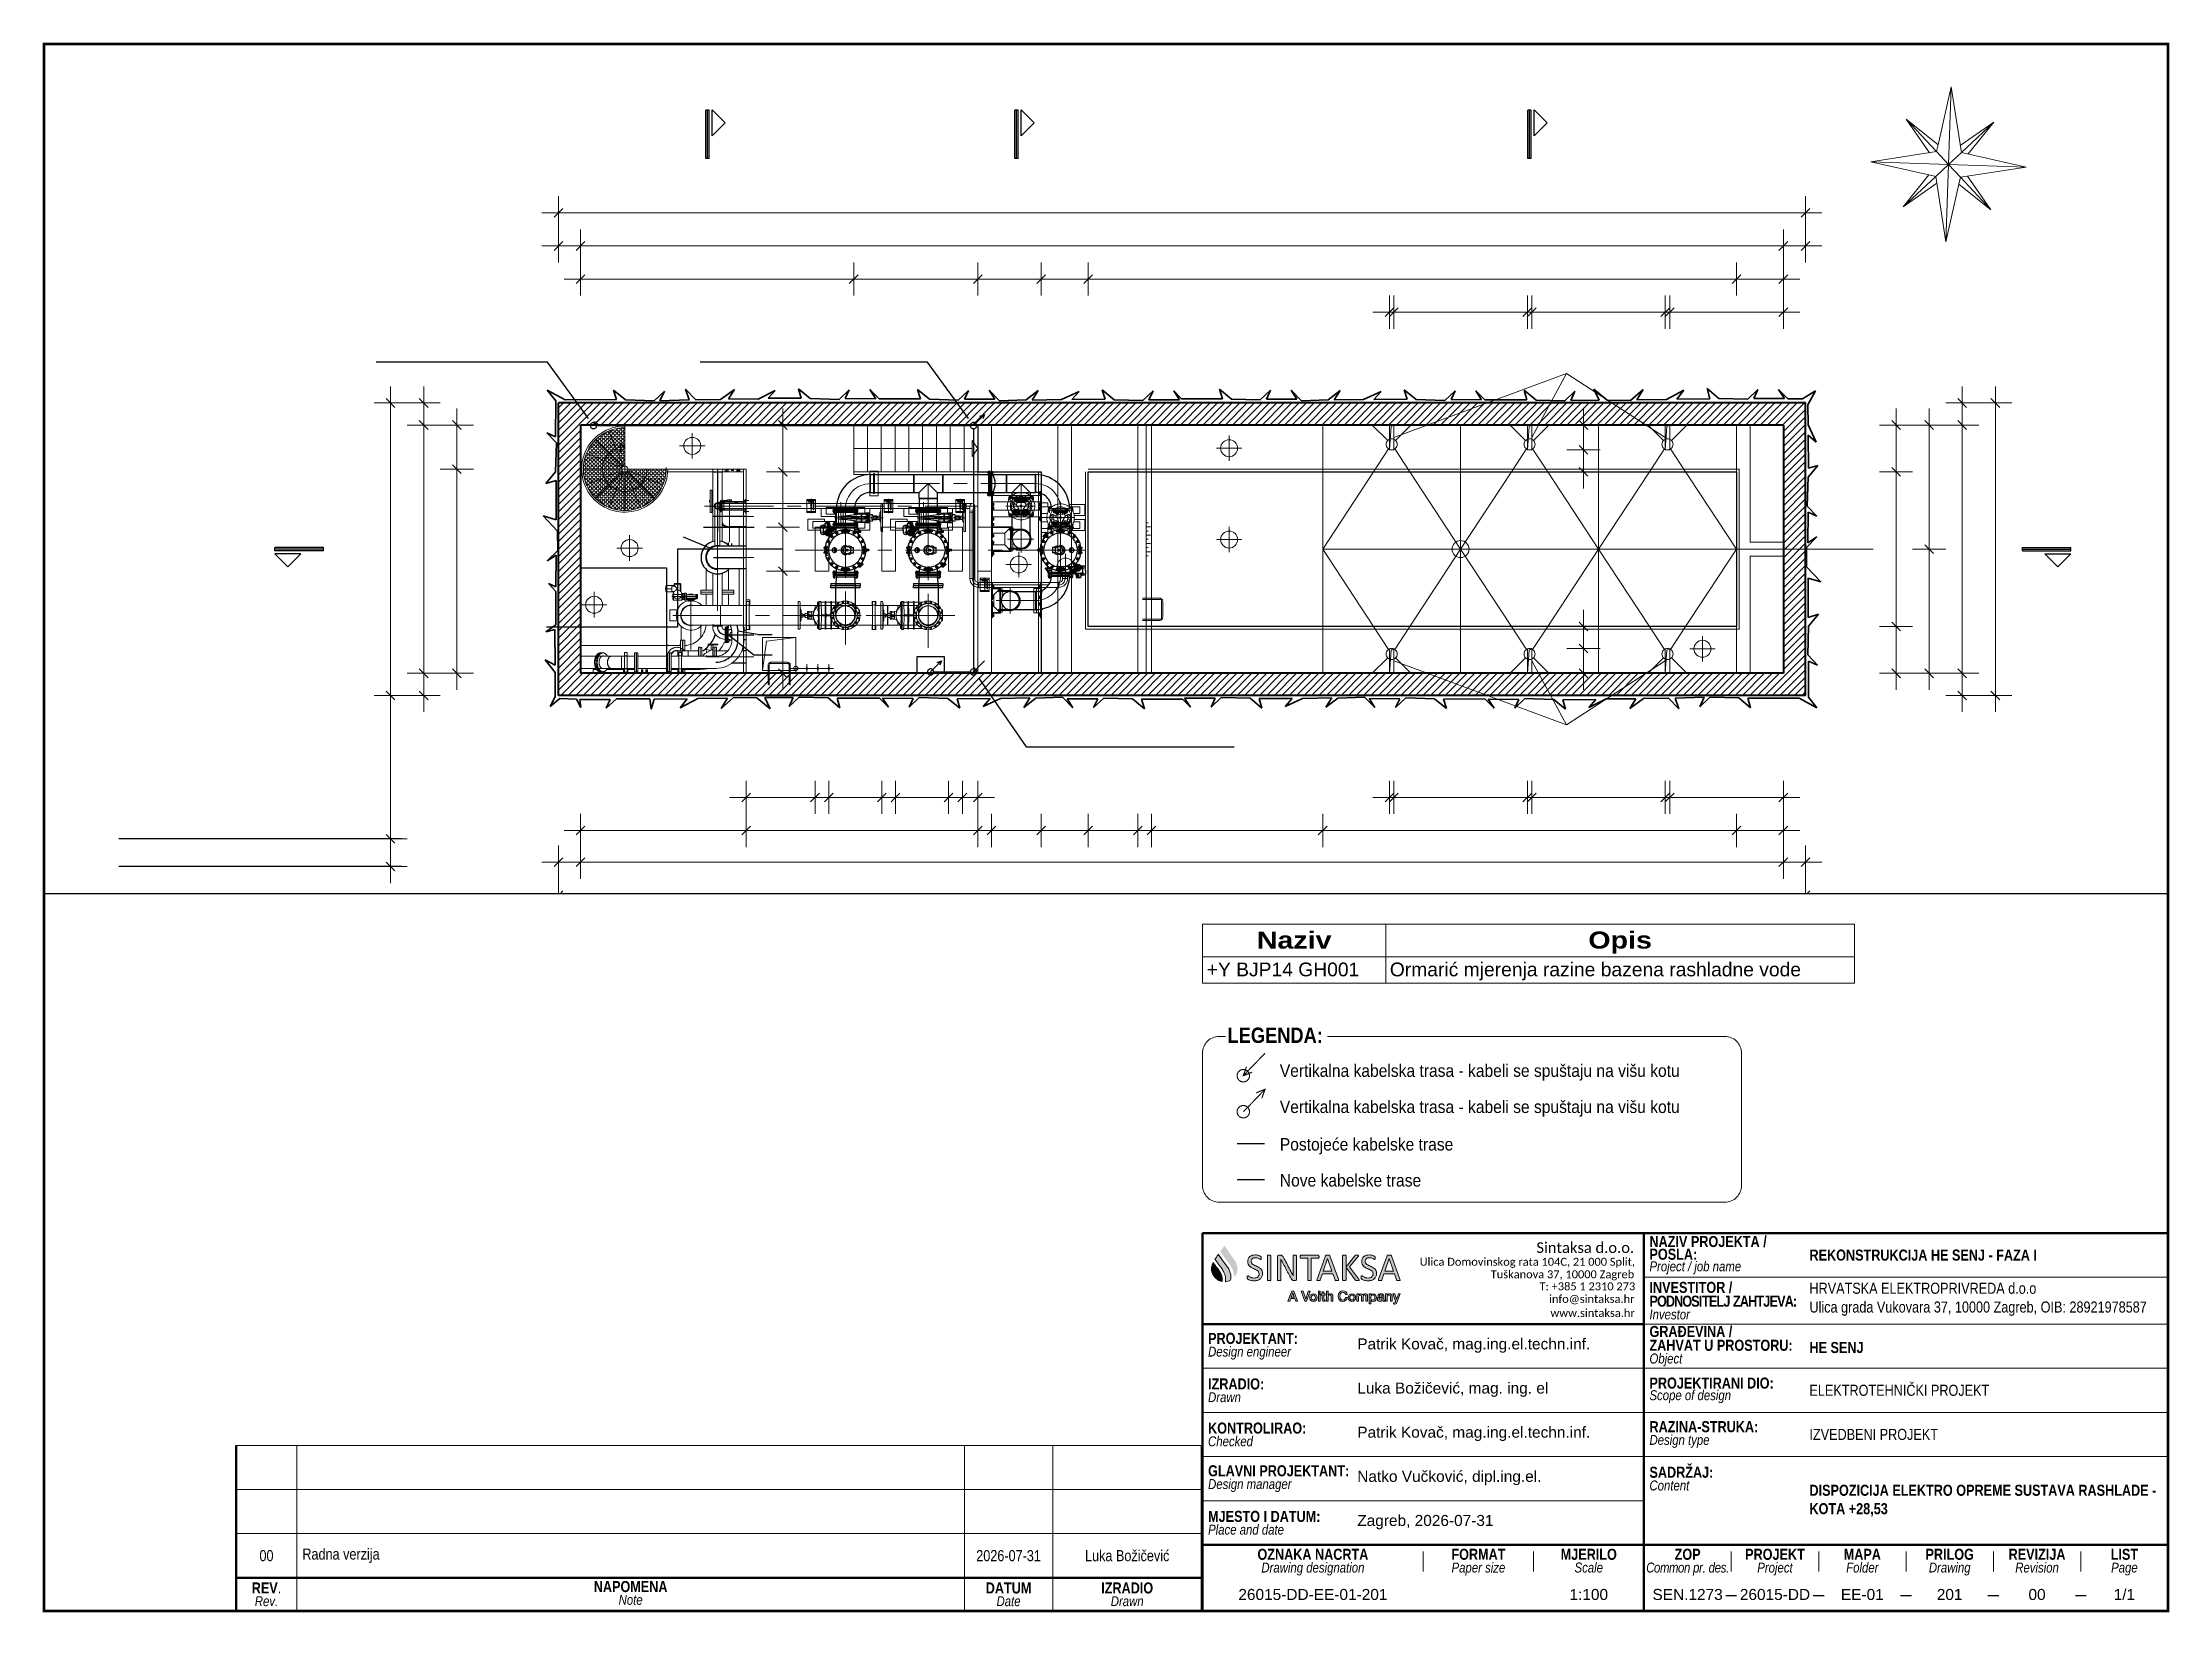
# Paper-space layout 'TLOCRT 28.53' of a CAD drawing. Header units: millimetres. Extents: x 22 to 408, y 0 to 285.
# The model-space entities are those that its viewports show. They can reach past a viewport. Long polylines and large blocks are cut down to what shows.
import ezdxf
from ezdxf.enums import TextEntityAlignment as Align

# ---------------------------------------------------------------- set-up
doc = ezdxf.new("R2010")
doc.units = ezdxf.units.MM
for name, pattern in [('GP kota 28.53_PBS_arhitektura$0$CENTER', [50.8, 31.75, -6.35, 6.35, -6.35]), ('GP kota 28.53_PBS_arhitektura$0$DASHDOT', [1, 0.5, -0.25, 0, -0.25]), ('GP kota 28.53_PBS_arhitektura$0$DOT', [6.35, 0, -6.35]), ('GP kota 28.53_PBS_arhitektura$0$HIDDEN', [9.525, 6.35, -3.175]), ('GP kota 28.53_PBS_strojarstvo_rashladni_sustav$0$ACAD_ISO04W100', [30, 24, -3, 0, -3]), ('GP kota 28.53_PBS_strojarstvo_rashladni_sustav$0$AM_ISO08W050x2', [9, 6, -0.75, 1.5, -0.75]), ('GP kota 28.53_PBS_strojarstvo_rashladni_sustav$0$CENTER', [2, 1.25, -0.25, 0.25, -0.25]), ('GP kota 28.53_PBS_strojarstvo_rashladni_sustav$0$CENTER2', [28.575, 19.05, -3.175, 3.175, -3.175]), ('GP kota 28.53_PBS_strojarstvo_rashladni_sustav$0$DASHED', [0.75, 0.5, -0.25]), ('LEGENDA_kabelske trase$0$DASHDOT2', [12.7, 6.35, -3.175, 0, -3.175])]:
    doc.linetypes.add(name, pattern=pattern)
doc.layers.add('AUT_Viewport', color=6, linetype='Continuous', plot=False)
for name, color, linetype in [('Layer 1', 7, 'Continuous'), ('LEGENDA_kabelske trase$0$kabelske_trase', 1, 'Continuous'), ('ormari_demontaža_FAZA_III', 3, 'Continuous'), ('SASTAVNICA', 7, 'Continuous')]:
    doc.layers.add(name, color=color, linetype=linetype)
for name, color, linetype, lineweight in [('LEGENDA_kabelske trase$0$legenda_okvir', 7, 'Continuous', 15), ('LEGENDA_kabelske trase$0$legenda_tekst', 7, 'Continuous', 5), ('legenda_okvir', 7, 'Continuous', 15), ('legenda_tekst', 231, 'Continuous', 5), ('SI-SASTAVNICA-Ispuna', 222, 'Continuous', 9)]:
    doc.layers.add(name, color=color, linetype=linetype, lineweight=lineweight)
doc.styles.add('Arial', font='arial.ttf')
doc.styles.add('Arial_B_4', font='arialbd.ttf', dxfattribs={"width": 1.2, "height": 3.095238})
doc.styles.add('GP kota 28.53_PBS_arhitektura$0$KOTE', font='arial.ttf')
doc.styles.add('GP kota 28.53_PBS_arhitektura$0$NASLOV', font='arialbd.ttf', dxfattribs={"width": 1.2})
doc.styles.add('GP kota 28.53_PBS_arhitektura$0$PRESJEK', font='arialbd.ttf', dxfattribs={"width": 0.7, "height": 75})
doc.styles.add('GP kota 28.53_PBS_arhitektura$0$ROMANT', font='arial.ttf')
doc.styles.add('GP kota 28.53_PBS_arhitektura$0$Standard', font='arial.ttf')
doc.styles.add('GP kota 28.53_PBS_elektro_USZMR$0$Arial', font='arial.ttf')
doc.styles.add('GP kota 28.53_PBS_strojarstvo_rashladni_sustav$0$SIMPLEXCE', font='arial.ttf', dxfattribs={"width": 0.9, "height": 100})
doc.styles.add('LEGENDA_kabelske trase$0$Arial', font='arial.ttf', dxfattribs={"width": 0.9, "height": 2.5})
doc.styles.add('LEGENDA_kabelske trase$0$Arial_B_4', font='arialbd.ttf', dxfattribs={"width": 1.2, "height": 3.095238})
doc.styles.add('MtXpl_Arial_Narrow', font='ARIALN.TTF')
doc.styles.add('MtXpl_Arial_Unicode_', font='')
doc.styles.add('MtXpl_Calibri', font='calibri.ttf')
doc.styles.add('OPIS', font='arial.ttf')
doc.styles.add('SASTAVNICA', font='arial.ttf', dxfattribs={"height": 2.5})
doc.styles.get('MtXpl_Arial_Unicode_').set_extended_font_data('@Arial Unicode MS', bold=True)

psp = doc.layouts.new('TLOCRT 28.53')

# ---------------------------------------------------------------- texts
at = {"layer": 'legenda_tekst', "line_spacing_factor": 0.941778}
for s, insert, char_height, width, attachment_point, style in [('Naziv', (249.2, 123.75), 3.095, 15.315, 2, 'Arial_B_4'), ('Opis', (308.28, 123.75), 3.095, 13.0379, 2, 'Arial_B_4'), ('+Y BJP14 GH001', (233.35, 118.13), 2.5, 30.1096, 1, 'Arial'), ('Ormarić mjerenja razine bazena rashladne vode', (266.54, 118.13), 2.5, 84.2286, 1, 'Arial')]:
    psp.add_mtext(s, dxfattribs=dict(at, insert=insert, char_height=char_height, width=width, attachment_point=attachment_point, style=style))
at = {"layer": 'SI-SASTAVNICA-Ispuna'}
for s, style, p in [('Patrik Kovač, mag.ing.el.techn.inf.', 'SASTAVNICA', (260.64, 48.02)), ('Luka Božičević, mag. ing. el', 'SASTAVNICA', (260.64, 40.02)), ('Patrik Kovač, mag.ing.el.techn.inf.', 'SASTAVNICA', (260.64, 32.02)), ('Natko Vučković, dipl.ing.el.', 'OPIS', (260.64, 24.02)), ('Zagreb, 2026-07-31', 'SASTAVNICA', (260.64, 16.02))]:
    psp.add_text(s, height=2, dxfattribs=dict(at, style=style)).set_placement(p)
at = {"layer": 'SI-SASTAVNICA-Ispuna', "style": 'SASTAVNICA'}
for s, p in [('26015-DD-EE-01-201', (252.6, 2.61)), ('1:100', (302.6, 2.61)), ('SEN.1273', (320.51, 2.61)), ('26015-DD', (336.35, 2.61)), ('EE-01', (352.18, 2.61)), ('201', (368.01, 2.61)), ('00', (383.85, 2.61)), ('1/1', (399.68, 2.61))]:
    psp.add_text(s, height=2, dxfattribs=at).set_placement(p, align=Align.CENTER)
at = {"layer": 'SI-SASTAVNICA-Ispuna', "char_height": 2, "attachment_point": 4, "style": 'OPIS'}
for s, insert, width in [('{\\fArial Narrow|b0|i0|c238|p34;ELEKTROTEHNIČKI PROJEKT}', (342.6, 40.6), 73.8963), ('{\\fArial Narrow|b0|i0|c0|p34;IZVEDBENI PROJEKT}', (342.6, 32.6), 73.8963), ('{\\fArial Narrow|b1|i0|c238|p34;DISPOZICIJA ELEKTRO OPREME SUSTAVA RASHLADE - KOTA +28,53}', (342.6, 20.6), 64.1035)]:
    psp.add_mtext(s, dxfattribs=dict(at, insert=insert, width=width))
at = {"layer": 'SI-SASTAVNICA-Ispuna', "char_height": 2, "line_spacing_factor": 0.75, "style": 'OPIS'}
for s, insert, width, attachment_point in [('{\\fArial Narrow|b0|i0|c238|p34;00}', (62.94, 10.63), 11, 5), ('{\\fArial Narrow|b0|i0|c0|p34;Radna\\fArial Narrow|b0|i0|c238|p34; verzija}', (69.44, 10.63), 119, 4), ('{\\fArial Narrow|b0|i0|c0|p34;2026-\\fArial Narrow|b0|i0|c238|p34;07-\\fArial Narrow|b0|i0|c0|p34;31}', (197.44, 10.63), 16, 5), ('{\\fArial Narrow|b0|i0|c238|p34;Luka Božičević}', (218.94, 10.63), 27, 5)]:
    psp.add_mtext(s, dxfattribs=dict(at, insert=insert, width=width, attachment_point=attachment_point))

msp = doc.modelspace()

# ---------------------------------------------------------------- texts
at = {"color": 7, "linetype": 'Continuous', "lineweight": 15, "style": 'GP kota 28.53_PBS_arhitektura$0$ROMANT'}
for s, p in [('N', (51304.8, 31244.8)), ('E', (51462.2, 31073.9))]:
    msp.add_text(s, height=28.1, rotation=358.0598, dxfattribs=at).set_placement(p)
at = {"color": 7, "linetype": 'Continuous', "lineweight": 15, "style": 'GP kota 28.53_PBS_arhitektura$0$ROMANT', "oblique": 360}
for s, p in [('W', (51132.3, 31082.1)), ('S', (51293.5, 30911.1))]:
    msp.add_text(s, height=28.1, rotation=358.0598, dxfattribs=at).set_placement(p)
at = {"color": 2, "linetype": 'Continuous', "lineweight": 20, "style": 'GP kota 28.53_PBS_arhitektura$0$KOTE'}
for s, p in [('2260', (49891.8, 31013.8)), ('40', (48799.1, 30953.8)), ('2180', (49891.8, 30953.8)), ('40', (51019.1, 30953.8)), ('495', (49058, 30893.8)), ('225', (49417.7, 30893.8)), ('115', (49586.5, 30893.8)), ('85', (49696.1, 30893.8)), ('1175', (50307.9, 30893.8)), ('8', (50546.9, 30856.6)), ('85', (50956.1, 30893.8)), ('8', (50295.5, 30854)), ('242', (50405.4, 30833.4)), ('242', (50655.4, 30833.4)), ('8', (50794.3, 30855.5)), ('206', (50887.3, 30833.8)), ('25', (49257.9, 29978.5)), ('25', (49381.2, 29982)), ('25', (49498, 29982)), ('8', (50296.5, 29974.1)), ('8', (50547.3, 29975)), ('8', (50797.9, 29976)), ('125', (49171.5, 29954.5)), ('96', (49316.7, 29954.5)), ('96', (49437.7, 29954.5)), ('28', (49524.8, 29954.5)), ('242', (50405.4, 29954.2)), ('242', (50655.4, 29954.2)), ('206', (50887.3, 29954.5)), ('300', (48960.1, 29894.5)), ('420', (49320.6, 29894.5)), ('25', (49551.2, 29894.5)), ('90', (49608.7, 29894.5)), ('85', (49696.1, 29894.5)), ('90', (49783.7, 29894.5)), ('25', (49841.2, 29894.5)), ('310', (50000.1, 29894.5)), ('750', (50530, 29894.5)), ('85', (50956.1, 29894.5)), ('40', (48799.1, 29837.2)), ('2180', (49891.8, 29837.2)), ('40', (51019.1, 29837.2)), ('2260', (49891.8, 29777.2))]:
    msp.add_text(s, height=22, dxfattribs=at).set_placement(p)
at = {"color": 1, "linetype": 'Continuous', "lineweight": -3, "style": 'MtXpl_Arial_Narrow'}
for s, p in [('s kote +26,63 na kotu +20,63', (48469.3, 30744.4, 0.4)), ('Kabelska trasa se spušta', (48510.1, 30777.8, 0.4)), ('te se vodi preko stropa na drugu stranu', (49056.8, 30746.3)), ('Kabelska trasa se podiže uz zid,', (49127.2, 30779.7)), ('te se uvodi u ormari', (49663.4, 30049.7, 0.1)), ('Kabelska trasa se spušta uz zid,', (49662.2, 30083.2, 0.1)), ('ć s donje strane', (49864.6, 30049.7, 0.1))]:
    msp.add_text(s, height=20, dxfattribs=at).set_placement(p)
at = {"color": 1, "linetype": 'Continuous', "lineweight": 20, "style": 'GP kota 28.53_PBS_arhitektura$0$Standard'}
for rotation, p in [(359.7132, (50439.7, 30723.5)), (0.2868, (50439.8, 30046.8))]:
    msp.add_text('OTVOR U PLOČI 45x8 cm', height=20, rotation=rotation, dxfattribs=at).set_placement(p)
at = {"color": 2, "linetype": 'Continuous', "lineweight": 20, "style": 'GP kota 28.53_PBS_arhitektura$0$KOTE'}
for s, p in [('40', (48542, 30623.4)), ('40', (51330.5, 30623.4)), ('45', (50644, 30580.8)), ('80', (48602, 30563)), ('85', (49193.1, 30560.4)), ('40', (50644, 30538.4)), ('85', (51210.5, 30560.4)), ('225', (51270.5, 30482)), ('100', (49193.1, 30458.4)), ('530', (48482, 30369.4)), ('450', (48542, 30369.9)), ('280', (51210.5, 30369.6)), ('450', (51330.5, 30369.9)), ('530', (51390.5, 30369.4)), ('370', (48602, 30329.4)), ('80', (49193.1, 30378)), ('225', (51270.5, 30257)), ('185', (49193.1, 30235.8)), ('40', (50644, 30218.4)), ('85', (51210.5, 30195.4)), ('45', (50644, 30175.8)), ('40', (48542, 30133.4)), ('40', (51330.5, 30133.4)), ('260', (48482, 29974.6)), ('50', (48482, 29827.9))]:
    msp.add_text(s, height=22, rotation=90, dxfattribs=at).set_placement(p)
at = {"color": 122, "linetype": 'Continuous', "lineweight": 9, "style": 'MtXpl_Arial_Unicode_'}
for s, p in [('PRISTUP BAZENU', (49695.4, 30590.7)), ('cem.glazura', (49696.5, 30557.4)), ('P=28.60 m²', (49695.4, 30523.9))]:
    msp.add_text(s, height=20, dxfattribs=at).set_placement(p)
at = {"color": 21, "linetype": 'Continuous', "lineweight": 20, "style": 'GP kota 28.53_PBS_arhitektura$0$Standard'}
for s, p in [('10 x 19', (49407.4, 30583.5)), (' 9 x 25', (49410, 30556.4))]:
    msp.add_text(s, height=18, rotation=359.7132, dxfattribs=at).set_placement(p)
at = {"color": 6, "linetype": 'Continuous', "lineweight": 35, "style": 'GP kota 28.53_PBS_arhitektura$0$KOTE'}
msp.add_text('ograda zamjena!', height=10, dxfattribs=at).set_placement((50320.8, 30549.2))
at = {"color": 250, "linetype": 'Continuous', "lineweight": -3, "style": 'GP kota 28.53_PBS_strojarstvo_rashladni_sustav$0$SIMPLEXCE'}
for s, height, width, p in [('LZ-10', 10, 0.7, (49102, 30520.1)), ('NO150', 10, 0.7, (49102, 30504.7)), ('GC', 10, 0.9, (49105.8, 30455.6)), ('Preljevni cjevovod', 9.6, 0.7, (48964.2, 30426.9)), ('NO400', 10, 0.7, (48964.2, 30413.2)), ('NO350', 10, 0.7, (49102.8, 30443)), ('PC', 10, 0.9, (49103.4, 30382.6)), ('NO350', 10, 0.7, (49045.1, 30263.9)), ('TC', 10, 0.9, (49191.9, 30260.9)), ('NO200', 10, 0.7, (49152.6, 30226.9)), ('RPB', 10, 0.9, (49153.4, 30241.9)), ('LZ-7', 10, 0.7, (49146.9, 30206.3)), ('NO150', 10, 0.7, (49146.9, 30190.9)), ('NO200', 10, 0.7, (49101.2, 30170.3))]:
    msp.add_text(s, height=height, dxfattribs=dict(at, width=width)).set_placement(p)
at = {"color": 6, "linetype": 'Continuous', "lineweight": -3, "style": 'GP kota 28.53_PBS_elektro_USZMR$0$Arial'}
msp.add_text('+Y BJP14 GH001', height=14, dxfattribs=at).set_placement((49389.9, 30145.7))
at = {"color": 1, "linetype": 'Continuous', "lineweight": 20, "style": 'GP kota 28.53_PBS_arhitektura$0$NASLOV', "width": 1.2}
for s, p in [('OS GENERATORA A, B, C', (48000.6, 29880)), ('OS STROJARNICE', (48000.6, 29829.6))]:
    msp.add_text(s, height=22, dxfattribs=at).set_placement(p)
at = {"color": 5, "linetype": 'Continuous', "lineweight": 30, "style": 'GP kota 28.53_PBS_arhitektura$0$PRESJEK', "text_generation_flag": 4, "width": 1}
for tag, p in [('3D', (49107, 31155.2)), ('3C', (49667, 31155.2)), ('3B', (50597, 31155.2))]:
    msp.add_attdef(tag, p, '', height=37.8, rotation=90, dxfattribs=at)
at = {"color": 2, "linetype": 'Continuous', "lineweight": 20, "style": 'GP kota 28.53_PBS_arhitektura$0$KOTE', "width": 0.95}
for tag, p in [('+26,63', (49062.7, 30572.6)), ('+28,53', (50035.7, 30568.5)), ('', (49062.3, 30543.5)), ('', (50035.3, 30539.5)), ('+26,03', (50035.7, 30403)), ('+20,63', (48949.1, 30387.5)), ('+26,03', (50455.2, 30385.5)), ('', (48948.7, 30358.5)), ('', (50035.3, 30373.9)), ('', (50454.8, 30356.4)), ('+24,19', (48884.6, 30284.8)), ('', (48884.2, 30255.8)), ('+28,53', (50893.6, 30204.9)), ('', (50893.2, 30175.9))]:
    msp.add_attdef(tag, p, '', height=22.3, dxfattribs=at)
for tag, p in [('+26,63', (49639.3, 30391.6)), ('+28,53', (49724.2, 30388)), ('', (49668.3, 30391.2)), ('', (49753.2, 30387.6))]:
    msp.add_attdef(tag, p, '', height=22.3, rotation=90, dxfattribs=at)
at = {"color": 5, "linetype": 'Continuous', "lineweight": 30, "style": 'GP kota 28.53_PBS_arhitektura$0$PRESJEK', "width": 1}
msp.add_attdef('3A', (48317.4, 30353.6), '', height=37.8, rotation=180, dxfattribs=at)
at = {"color": 5, "linetype": 'Continuous', "lineweight": 30, "style": 'GP kota 28.53_PBS_arhitektura$0$PRESJEK', "text_generation_flag": 4, "width": 1}
msp.add_attdef('3A', (51501.2, 30353.6), '', height=37.8, dxfattribs=at)

# ---------------------------------------------------------------- blocks, each defined once
blk = doc.blocks.new('LEGENDA_kabelske trase')
at = {"layer": 'LEGENDA_kabelske trase$0$kabelske_trase', "ltscale": 10, "const_width": 0.2}
for points in [[(6.5, 17.23), (10.45, 21.31)], [(8.11, 17.87), (6.5, 17.23), (7.09, 18.86)], [(10.45, 14.76), (6.5, 10.68)], [(8.84, 14.12), (10.45, 14.76), (9.86, 13.13)], [(5.38, 4.92), (10.38, 4.92)]]:
    blk.add_lwpolyline(points, dxfattribs=at)
for points in [[(5.38, 17.23, -1), (7.63, 17.23)], [(5.38, 17.23, 1), (7.63, 17.23)], [(5.38, 10.7, -1), (7.63, 10.7)], [(5.38, 10.7, 1), (7.63, 10.7)]]:
    blk.add_lwpolyline(points, format="xyb", dxfattribs=at)
at = {"layer": 'LEGENDA_kabelske trase$0$kabelske_trase', "linetype": 'LEGENDA_kabelske trase$0$DASHDOT2', "ltscale": 0.2, "const_width": 0.2}
blk.add_lwpolyline([(5.38, -1.61), (10.38, -1.61)], dxfattribs=at)
at = {"layer": 'LEGENDA_kabelske trase$0$legenda_okvir'}
blk.add_lwpolyline([(21.79, 24.34), (93.79, 24.34, -0.414214), (96.79, 21.34), (96.79, -2.68, -0.414214), (93.79, -5.68), (2.12, -5.68, -0.414214), (-0.88, -2.68), (-0.88, 21.34, -0.414214), (2.12, 24.34), (3.26, 24.34)], format="xyb", dxfattribs=at)
at = {"layer": 'LEGENDA_kabelske trase$0$legenda_tekst', "style": 'LEGENDA_kabelske trase$0$Arial_B_4', "width": 0.85}
blk.add_text('LEGENDA:', height=2.786, dxfattribs=at).set_placement((3.65, 24.56), align=Align.MIDDLE_LEFT)
at = {"layer": 'LEGENDA_kabelske trase$0$legenda_tekst', "char_height": 2.25, "width": 82.8575, "attachment_point": 1, "style": 'LEGENDA_kabelske trase$0$Arial'}
for s, insert in [('Vertikalna kabelska trasa - kabeli se spuštaju na višu kotu', (13.12, 19.27)), ('Vertikalna kabelska trasa - kabeli se spuštaju na višu kotu', (13.12, 12.72)), ('Postojeće kabelske trase', (13.12, 5.92)), ('Nove kabelske trase', (13.12, -0.61))]:
    blk.add_mtext(s, dxfattribs=dict(at, insert=insert))
blk = doc.blocks.new('SN_SI-RevT_prazna')
at = {"lineweight": 50}
for p, q in [((-175, 30), (-175, 0)), ((0, 0), (0, 30)), ((0, 6), (-175, 6)), ((0, 0), (-175, 0))]:
    blk.add_line(p, q, dxfattribs=at)
at = {"lineweight": 18}
for p, q in [((0, 30), (-175, 30)), ((-164, 0), (-164, 30)), ((-43, 0), (-43, 30)), ((-27, 0), (-27, 30)), ((0, 22), (-175, 22)), ((0, 14), (-175, 14))]:
    blk.add_line(p, q, dxfattribs=at)
at = {"char_height": 2, "attachment_point": 5, "line_spacing_factor": 0.75, "style": 'OPIS'}
for s, insert, width in [('{\\fArial Narrow|b1|i0|c238|p34;REV\\fArial Narrow|b0|i0|c238|p34;.\\P\\fArial Narrow|b0|i1|c238|p34;\\H0.9x;Rev.}', (-169.5, 3), 11), ('{\\fArial Narrow|b1|i0|c238|p34;NAPOMENA\\P\\fArial Narrow|b0|i1|c238|p34;\\H0.9x;Note}', (-103.5, 3.25), 121), ('{\\fArial Narrow|b1|i0|c238|p34;DATUM\\fArial Narrow|b0|i0|c238|p34;\\P\\fArial Narrow|b0|i1|c238|p34;\\H0.9x;Date}', (-35, 3), 16), ('{\\fArial Narrow|b1|i0|c238|p34;IZRADIO\\P\\fArial Narrow|b0|i1|c238|p34;\\H0.9x;Drawn}', (-13.5, 3), 27)]:
    blk.add_mtext(s, dxfattribs=dict(at, insert=insert, width=width))
blk = doc.blocks.new('SN_SI-Sast_HESenj_GP_E10')
at = {"true_color": 0x0063af}
h = blk.add_hatch(color=144, dxfattribs=at)
h.dxf.hatch_style = 1
h.paths.add_polyline_path([(-170.35, 65.24), (-171.03, 66.21, 0.000164), (-171.78, 65.14, 0.344446), (-171.78, 65.13, 0.000109), (-171.58, 64.86, 0.00627), (-170.51, 63.38, 0.008709), (-170.34, 63.15, -0.019573), (-169.99, 62.69, -0.058884), (-169.52, 61.82, -0.100777), (-169.29, 60.5, 0.080562), (-168.78, 61.3, 0.073707), (-168.67, 61.76, 0.055392), (-168.68, 62.23, 0.070345), (-168.92, 63.08, 0.03122), (-169.11, 63.45), (-169.16, 63.54, 0.001687)])
h = blk.add_hatch(color=144, dxfattribs=at)
h.dxf.hatch_style = 1
edge = h.paths.add_edge_path()
edge.add_spline(control_points=[(-173.25, 61.26), (-172.93, 60.52), (-172.27, 59.86), (-171.43, 59.7)], knot_values=[3, 3, 3, 3, 4, 4, 4, 4], degree=3, periodic=0)
edge.add_spline(control_points=[(-171.43, 59.7), (-171.32, 60.89), (-171.96, 61.7), (-172.32, 62.16)], knot_values=[4, 4, 4, 4, 5, 5, 5, 5], degree=3, periodic=0)
edge.add_spline(control_points=[(-172.32, 62.16), (-172.32, 62.16), (-172.37, 62.21), (-172.37, 62.21)], knot_values=[0.00001, 0.00001, 0.00001, 0.00001, 1, 1, 1, 1], degree=3, periodic=0)
edge.add_spline(control_points=[(-172.37, 62.21), (-172.54, 62.42), (-172.79, 62.77), (-173.09, 63.19)], knot_values=[1, 1, 1, 1, 2, 2, 2, 2], degree=3, periodic=0)
edge.add_spline(control_points=[(-173.09, 63.19), (-173.32, 62.69), (-173.54, 61.91), (-173.25, 61.26)], knot_values=[2, 2, 2, 2, 3, 3, 3, 3], degree=3, periodic=0)
h = blk.add_hatch(color=144, dxfattribs=at)
h.dxf.hatch_style = 1
h.paths.add_polyline_path([(-170.84, 59.67, 0.11041), (-169.94, 59.96), (-169.9, 60.21, 0.13358), (-170.1, 61.67, 0.053392), (-170.47, 62.34, 0.017784), (-170.69, 62.64), (-170.79, 62.76, -0.011238), (-171.28, 63.42, 0.000613), (-172.14, 64.62, 0.06778), (-172.18, 64.57, 0.001183), (-172.75, 63.74, 0.047851), (-172.73, 63.7, 0.000843), (-172.38, 63.22, 0.00669), (-172, 62.71, -0.006258), (-171.52, 62.08, -0.045911), (-171.12, 61.38, -0.129032)])
at = {"true_color": 0x777777}
h = blk.add_hatch(color=8, dxfattribs=at)
h.dxf.hatch_style = 1
h.paths.add_polyline_path([(-161.42, 59.99, 0.13418), (-161.4, 59.95, 0.136422), (-161.35, 59.91, 0.066087), (-161.17, 59.89, 0.017347), (-161.04, 59.89, 0.046916), (-160.91, 59.91, 0.091373), (-160.85, 59.93, 0.143419), (-160.83, 59.96, 0.127916), (-160.82, 60, 0.000025), (-160.82, 62.84, 0.005209), (-160.83, 63.66), (-160.83, 63.8, 0.010292), (-160.52, 63.18, 0.002347), (-159.44, 61.18, 0.006689), (-158.94, 60.25, 0.025476), (-158.87, 60.13, 0.05023), (-158.76, 60.01, 0.110058), (-158.61, 59.92, 0.061201), (-158.45, 59.9, 0.001293), (-158.23, 59.9, 0.062421), (-158.15, 59.91, 0.223171), (-157.99, 60.04, 0.093449), (-157.97, 60.15, 0.000419), (-157.97, 64.38, 0.203939), (-158, 64.44, 0.089742), (-158.07, 64.47, 0.038925), (-158.16, 64.48, 0.037271), (-158.4, 64.48, 0.047017), (-158.48, 64.47, 0.067602), (-158.54, 64.44, 0.25966), (-158.58, 64.37, 0.000016), (-158.58, 61.8, 0.00401), (-158.57, 60.73, 0.007594), (-159.16, 61.89, -0.000425), (-160.34, 64.1, 0.023769), (-160.43, 64.25, 0.036194), (-160.49, 64.33, 0.170505), (-160.71, 64.46, 0.045671), (-160.84, 64.48, 0.001278), (-161.18, 64.48, 0.162311), (-161.35, 64.42, 0.13571), (-161.4, 64.33, 0.079818), (-161.42, 64.23, 0.000419)])
edge = h.paths.add_edge_path()
edge.add_spline(control_points=[(-162.64, 62.19), (-162.64, 63.29), (-162.64, 64.39), (-162.64, 64.39), (-162.64, 64.4), (-162.64, 64.42), (-162.65, 64.44)], knot_values=[16, 16, 16, 16, 16.5, 16.5, 16.5, 17.5, 17.5, 17.5, 17.5], degree=3, periodic=0)
edge.add_spline(control_points=[(-162.65, 64.44), (-162.66, 64.45), (-162.68, 64.46), (-162.7, 64.47)], knot_values=[15, 15, 15, 15, 16, 16, 16, 16], degree=3, periodic=0)
edge.add_spline(control_points=[(-162.7, 64.47), (-162.73, 64.48), (-162.76, 64.48), (-162.8, 64.49)], knot_values=[14, 14, 14, 14, 15, 15, 15, 15], degree=3, periodic=0)
edge.add_spline(control_points=[(-162.8, 64.49), (-162.83, 64.5), (-162.88, 64.5), (-162.94, 64.5)], knot_values=[13, 13, 13, 13, 14, 14, 14, 14], degree=3, periodic=0)
edge.add_spline(control_points=[(-162.94, 64.5), (-163, 64.5), (-163.04, 64.5), (-163.08, 64.49)], knot_values=[12, 12, 12, 12, 13, 13, 13, 13], degree=3, periodic=0)
edge.add_spline(control_points=[(-163.08, 64.49), (-163.12, 64.48), (-163.15, 64.48), (-163.18, 64.47)], knot_values=[11, 11, 11, 11, 12, 12, 12, 12], degree=3, periodic=0)
edge.add_spline(control_points=[(-163.18, 64.47), (-163.2, 64.46), (-163.22, 64.45), (-163.23, 64.44)], knot_values=[10, 10, 10, 10, 11, 11, 11, 11], degree=3, periodic=0)
edge.add_spline(control_points=[(-163.23, 64.44), (-163.24, 64.42), (-163.24, 64.4), (-163.24, 64.39)], knot_values=[9, 9, 9, 9, 10, 10, 10, 10], degree=3, periodic=0)
edge.add_spline(control_points=[(-163.24, 64.39), (-163.24, 64.39), (-163.24, 60), (-163.24, 60), (-163.24, 59.98), (-163.24, 59.96), (-163.23, 59.95)], knot_values=[7, 7, 7, 7, 8, 8, 8, 9, 9, 9, 9], degree=3, periodic=0)
edge.add_spline(control_points=[(-163.23, 59.95), (-163.22, 59.94), (-163.21, 59.92), (-163.18, 59.92)], knot_values=[6, 6, 6, 6, 7, 7, 7, 7], degree=3, periodic=0)
edge.add_spline(control_points=[(-163.18, 59.92), (-163.16, 59.91), (-163.13, 59.9), (-163.09, 59.9)], knot_values=[5, 5, 5, 5, 6, 6, 6, 6], degree=3, periodic=0)
edge.add_spline(control_points=[(-163.09, 59.9), (-163.05, 59.89), (-163, 59.89), (-162.94, 59.89)], knot_values=[4, 4, 4, 4, 5, 5, 5, 5], degree=3, periodic=0)
edge.add_spline(control_points=[(-162.94, 59.89), (-162.88, 59.89), (-162.83, 59.89), (-162.8, 59.9)], knot_values=[3, 3, 3, 3, 4, 4, 4, 4], degree=3, periodic=0)
edge.add_spline(control_points=[(-162.8, 59.9), (-162.76, 59.9), (-162.73, 59.91), (-162.7, 59.92)], knot_values=[2, 2, 2, 2, 3, 3, 3, 3], degree=3, periodic=0)
edge.add_spline(control_points=[(-162.7, 59.92), (-162.68, 59.92), (-162.66, 59.94), (-162.65, 59.95)], knot_values=[1, 1, 1, 1, 2, 2, 2, 2], degree=3, periodic=0)
edge.add_spline(control_points=[(-162.65, 59.95), (-162.64, 59.96), (-162.64, 59.98), (-162.64, 60)], knot_values=[0, 0, 0, 0, 1, 1, 1, 1], degree=3, periodic=0)
edge.add_spline(control_points=[(-162.64, 60), (-162.64, 60), (-162.64, 61.1), (-162.64, 62.19)], knot_values=[17.5, 17.5, 17.5, 17.5, 18, 18, 18, 18], degree=3, periodic=0)
edge = h.paths.add_edge_path()
edge.add_spline(control_points=[(-164.79, 63.88), (-164.71, 63.83), (-164.64, 63.8), (-164.59, 63.76)], knot_values=[47, 47, 47, 47, 48, 48, 48, 48], degree=3, periodic=0)
edge.add_spline(control_points=[(-164.59, 63.76), (-164.53, 63.73), (-164.49, 63.72), (-164.47, 63.72)], knot_values=[46, 46, 46, 46, 47, 47, 47, 47], degree=3, periodic=0)
edge.add_spline(control_points=[(-164.47, 63.72), (-164.45, 63.72), (-164.44, 63.72), (-164.42, 63.73)], knot_values=[45, 45, 45, 45, 46, 46, 46, 46], degree=3, periodic=0)
edge.add_spline(control_points=[(-164.42, 63.73), (-164.41, 63.74), (-164.4, 63.76), (-164.39, 63.78)], knot_values=[44, 44, 44, 44, 45, 45, 45, 45], degree=3, periodic=0)
edge.add_spline(control_points=[(-164.39, 63.78), (-164.39, 63.8), (-164.38, 63.83), (-164.38, 63.86)], knot_values=[43, 43, 43, 43, 44, 44, 44, 44], degree=3, periodic=0)
edge.add_spline(control_points=[(-164.38, 63.86), (-164.37, 63.9), (-164.37, 63.93), (-164.37, 63.98)], knot_values=[42, 42, 42, 42, 43, 43, 43, 43], degree=3, periodic=0)
edge.add_spline(control_points=[(-164.37, 63.98), (-164.37, 64.02), (-164.37, 64.06), (-164.38, 64.09)], knot_values=[41, 41, 41, 41, 42, 42, 42, 42], degree=3, periodic=0)
edge.add_spline(control_points=[(-164.38, 64.09), (-164.38, 64.11), (-164.38, 64.14), (-164.39, 64.16)], knot_values=[40, 40, 40, 40, 41, 41, 41, 41], degree=3, periodic=0)
edge.add_spline(control_points=[(-164.39, 64.16), (-164.39, 64.18), (-164.4, 64.19), (-164.4, 64.21)], knot_values=[39, 39, 39, 39, 40, 40, 40, 40], degree=3, periodic=0)
edge.add_spline(control_points=[(-164.4, 64.21), (-164.41, 64.22), (-164.43, 64.24), (-164.45, 64.26)], knot_values=[38, 38, 38, 38, 39, 39, 39, 39], degree=3, periodic=0)
edge.add_spline(control_points=[(-164.45, 64.26), (-164.47, 64.28), (-164.52, 64.31), (-164.59, 64.35)], knot_values=[37, 37, 37, 37, 38, 38, 38, 38], degree=3, periodic=0)
edge.add_spline(control_points=[(-164.59, 64.35), (-164.66, 64.39), (-164.74, 64.42), (-164.83, 64.45)], knot_values=[36, 36, 36, 36, 37, 37, 37, 37], degree=3, periodic=0)
edge.add_spline(control_points=[(-164.83, 64.45), (-164.92, 64.48), (-165.02, 64.5), (-165.12, 64.52)], knot_values=[35, 35, 35, 35, 36, 36, 36, 36], degree=3, periodic=0)
edge.add_spline(control_points=[(-165.12, 64.52), (-165.22, 64.54), (-165.32, 64.54), (-165.42, 64.54)], knot_values=[34, 34, 34, 34, 35, 35, 35, 35], degree=3, periodic=0)
edge.add_spline(control_points=[(-165.42, 64.54), (-165.62, 64.54), (-165.81, 64.52), (-165.98, 64.47)], knot_values=[33, 33, 33, 33, 34, 34, 34, 34], degree=3, periodic=0)
edge.add_spline(control_points=[(-165.98, 64.47), (-166.15, 64.41), (-166.3, 64.34), (-166.42, 64.23)], knot_values=[32, 32, 32, 32, 33, 33, 33, 33], degree=3, periodic=0)
edge.add_spline(control_points=[(-166.42, 64.23), (-166.54, 64.13), (-166.64, 64.01), (-166.71, 63.86)], knot_values=[31, 31, 31, 31, 32, 32, 32, 32], degree=3, periodic=0)
edge.add_spline(control_points=[(-166.71, 63.86), (-166.78, 63.71), (-166.81, 63.54), (-166.81, 63.35)], knot_values=[30, 30, 30, 30, 31, 31, 31, 31], degree=3, periodic=0)
edge.add_spline(control_points=[(-166.81, 63.35), (-166.81, 63.16), (-166.78, 63), (-166.72, 62.87)], knot_values=[29, 29, 29, 29, 30, 30, 30, 30], degree=3, periodic=0)
edge.add_spline(control_points=[(-166.72, 62.87), (-166.66, 62.74), (-166.58, 62.62), (-166.49, 62.52)], knot_values=[28, 28, 28, 28, 29, 29, 29, 29], degree=3, periodic=0)
edge.add_spline(control_points=[(-166.49, 62.52), (-166.39, 62.42), (-166.28, 62.34), (-166.16, 62.26)], knot_values=[27, 27, 27, 27, 28, 28, 28, 28], degree=3, periodic=0)
edge.add_spline(control_points=[(-166.16, 62.26), (-166.04, 62.19), (-165.91, 62.12), (-165.78, 62.06)], knot_values=[26, 26, 26, 26, 27, 27, 27, 27], degree=3, periodic=0)
edge.add_spline(control_points=[(-165.78, 62.06), (-165.65, 62), (-165.53, 61.94), (-165.4, 61.89)], knot_values=[25, 25, 25, 25, 26, 26, 26, 26], degree=3, periodic=0)
edge.add_spline(control_points=[(-165.4, 61.89), (-165.28, 61.83), (-165.17, 61.77), (-165.07, 61.7)], knot_values=[24, 24, 24, 24, 25, 25, 25, 25], degree=3, periodic=0)
edge.add_spline(control_points=[(-165.07, 61.7), (-164.97, 61.63), (-164.9, 61.55), (-164.84, 61.45)], knot_values=[23, 23, 23, 23, 24, 24, 24, 24], degree=3, periodic=0)
edge.add_spline(control_points=[(-164.84, 61.45), (-164.78, 61.36), (-164.75, 61.25), (-164.75, 61.12)], knot_values=[22, 22, 22, 22, 23, 23, 23, 23], degree=3, periodic=0)
edge.add_spline(control_points=[(-164.75, 61.12), (-164.75, 61), (-164.77, 60.9), (-164.81, 60.8)], knot_values=[21, 21, 21, 21, 22, 22, 22, 22], degree=3, periodic=0)
edge.add_spline(control_points=[(-164.81, 60.8), (-164.86, 60.71), (-164.92, 60.63), (-165, 60.56)], knot_values=[20, 20, 20, 20, 21, 21, 21, 21], degree=3, periodic=0)
edge.add_spline(control_points=[(-165, 60.56), (-165.07, 60.5), (-165.17, 60.45), (-165.28, 60.41)], knot_values=[19, 19, 19, 19, 20, 20, 20, 20], degree=3, periodic=0)
edge.add_spline(control_points=[(-165.28, 60.41), (-165.39, 60.38), (-165.51, 60.36), (-165.64, 60.36)], knot_values=[18, 18, 18, 18, 19, 19, 19, 19], degree=3, periodic=0)
edge.add_spline(control_points=[(-165.64, 60.36), (-165.81, 60.36), (-165.97, 60.38), (-166.1, 60.42)], knot_values=[17, 17, 17, 17, 18, 18, 18, 18], degree=3, periodic=0)
edge.add_spline(control_points=[(-166.1, 60.42), (-166.23, 60.46), (-166.35, 60.51), (-166.44, 60.55)], knot_values=[16, 16, 16, 16, 17, 17, 17, 17], degree=3, periodic=0)
edge.add_spline(control_points=[(-166.44, 60.55), (-166.54, 60.6), (-166.61, 60.64), (-166.67, 60.68)], knot_values=[15, 15, 15, 15, 16, 16, 16, 16], degree=3, periodic=0)
edge.add_spline(control_points=[(-166.67, 60.68), (-166.73, 60.72), (-166.78, 60.75), (-166.81, 60.75)], knot_values=[14, 14, 14, 14, 15, 15, 15, 15], degree=3, periodic=0)
edge.add_spline(control_points=[(-166.81, 60.75), (-166.83, 60.75), (-166.85, 60.74), (-166.86, 60.73)], knot_values=[13, 13, 13, 13, 14, 14, 14, 14], degree=3, periodic=0)
edge.add_spline(control_points=[(-166.86, 60.73), (-166.88, 60.72), (-166.89, 60.71), (-166.9, 60.69)], knot_values=[12, 12, 12, 12, 13, 13, 13, 13], degree=3, periodic=0)
edge.add_spline(control_points=[(-166.9, 60.69), (-166.91, 60.67), (-166.91, 60.64), (-166.92, 60.61)], knot_values=[11, 11, 11, 11, 12, 12, 12, 12], degree=3, periodic=0)
edge.add_spline(control_points=[(-166.92, 60.61), (-166.92, 60.57), (-166.93, 60.53), (-166.93, 60.48)], knot_values=[10, 10, 10, 10, 11, 11, 11, 11], degree=3, periodic=0)
edge.add_spline(control_points=[(-166.93, 60.48), (-166.93, 60.4), (-166.92, 60.34), (-166.91, 60.3)], knot_values=[9, 9, 9, 9, 10, 10, 10, 10], degree=3, periodic=0)
edge.add_spline(control_points=[(-166.91, 60.3), (-166.89, 60.26), (-166.87, 60.22), (-166.85, 60.19)], knot_values=[8, 8, 8, 8, 9, 9, 9, 9], degree=3, periodic=0)
edge.add_spline(control_points=[(-166.85, 60.19), (-166.82, 60.17), (-166.77, 60.13), (-166.7, 60.09)], knot_values=[7, 7, 7, 7, 8, 8, 8, 8], degree=3, periodic=0)
edge.add_spline(control_points=[(-166.7, 60.09), (-166.63, 60.05), (-166.55, 60.01), (-166.44, 59.97)], knot_values=[6, 6, 6, 6, 7, 7, 7, 7], degree=3, periodic=0)
edge.add_spline(control_points=[(-166.44, 59.97), (-166.34, 59.94), (-166.22, 59.91), (-166.09, 59.88)], knot_values=[5, 5, 5, 5, 6, 6, 6, 6], degree=3, periodic=0)
edge.add_spline(control_points=[(-166.09, 59.88), (-165.96, 59.85), (-165.82, 59.84), (-165.67, 59.84)], knot_values=[4, 4, 4, 4, 5, 5, 5, 5], degree=3, periodic=0)
edge.add_spline(control_points=[(-165.67, 59.84), (-165.45, 59.84), (-165.25, 59.87), (-165.06, 59.93)], knot_values=[3, 3, 3, 3, 4, 4, 4, 4], degree=3, periodic=0)
edge.add_spline(control_points=[(-165.06, 59.93), (-164.87, 59.99), (-164.7, 60.08), (-164.56, 60.19)], knot_values=[2, 2, 2, 2, 3, 3, 3, 3], degree=3, periodic=0)
edge.add_spline(control_points=[(-164.56, 60.19), (-164.42, 60.31), (-164.31, 60.45), (-164.23, 60.62)], knot_values=[1, 1, 1, 1, 2, 2, 2, 2], degree=3, periodic=0)
edge.add_spline(control_points=[(-164.23, 60.62), (-164.15, 60.78), (-164.11, 60.98), (-164.11, 61.19)], knot_values=[0, 0, 0, 0, 1, 1, 1, 1], degree=3, periodic=0)
edge.add_spline(control_points=[(-164.11, 61.19), (-164.11, 61.37), (-164.14, 61.53), (-164.2, 61.66)], knot_values=[61, 61, 61, 61, 62, 62, 62, 62], degree=3, periodic=0)
edge.add_spline(control_points=[(-164.2, 61.66), (-164.26, 61.79), (-164.34, 61.91), (-164.44, 62.01)], knot_values=[60, 60, 60, 60, 61, 61, 61, 61], degree=3, periodic=0)
edge.add_spline(control_points=[(-164.44, 62.01), (-164.54, 62.1), (-164.65, 62.19), (-164.77, 62.26)], knot_values=[59, 59, 59, 59, 60, 60, 60, 60], degree=3, periodic=0)
edge.add_spline(control_points=[(-164.77, 62.26), (-164.9, 62.33), (-165.03, 62.4), (-165.16, 62.46)], knot_values=[58, 58, 58, 58, 59, 59, 59, 59], degree=3, periodic=0)
edge.add_spline(control_points=[(-165.16, 62.46), (-165.29, 62.52), (-165.41, 62.58), (-165.54, 62.64)], knot_values=[57, 57, 57, 57, 58, 58, 58, 58], degree=3, periodic=0)
edge.add_spline(control_points=[(-165.54, 62.64), (-165.66, 62.7), (-165.77, 62.76), (-165.87, 62.83)], knot_values=[56, 56, 56, 56, 57, 57, 57, 57], degree=3, periodic=0)
edge.add_spline(control_points=[(-165.87, 62.83), (-165.97, 62.9), (-166.05, 62.98), (-166.11, 63.08)], knot_values=[55, 55, 55, 55, 56, 56, 56, 56], degree=3, periodic=0)
edge.add_spline(control_points=[(-166.11, 63.08), (-166.16, 63.17), (-166.19, 63.28), (-166.19, 63.4)], knot_values=[54, 54, 54, 54, 55, 55, 55, 55], degree=3, periodic=0)
edge.add_spline(control_points=[(-166.19, 63.4), (-166.19, 63.49), (-166.18, 63.57), (-166.15, 63.65)], knot_values=[53, 53, 53, 53, 54, 54, 54, 54], degree=3, periodic=0)
edge.add_spline(control_points=[(-166.15, 63.65), (-166.12, 63.73), (-166.07, 63.8), (-166.01, 63.85)], knot_values=[52, 52, 52, 52, 53, 53, 53, 53], degree=3, periodic=0)
edge.add_spline(control_points=[(-166.01, 63.85), (-165.95, 63.91), (-165.87, 63.95), (-165.78, 63.99)], knot_values=[51, 51, 51, 51, 52, 52, 52, 52], degree=3, periodic=0)
edge.add_spline(control_points=[(-165.78, 63.99), (-165.68, 64.02), (-165.57, 64.04), (-165.45, 64.04)], knot_values=[50, 50, 50, 50, 51, 51, 51, 51], degree=3, periodic=0)
edge.add_spline(control_points=[(-165.45, 64.04), (-165.31, 64.04), (-165.19, 64.02), (-165.08, 63.99)], knot_values=[49, 49, 49, 49, 50, 50, 50, 50], degree=3, periodic=0)
edge.add_spline(control_points=[(-165.08, 63.99), (-164.97, 63.95), (-164.87, 63.92), (-164.79, 63.88)], knot_values=[48, 48, 48, 48, 49, 49, 49, 49], degree=3, periodic=0)
edge = h.paths.add_edge_path()
edge.add_spline(control_points=[(-147.59, 63.26), (-147.21, 63.71), (-146.83, 64.17), (-146.83, 64.17), (-146.79, 64.22), (-146.76, 64.26), (-146.74, 64.29)], knot_values=[37, 37, 37, 37, 37.5, 37.5, 37.5, 38.5, 38.5, 38.5, 38.5], degree=3, periodic=0)
edge.add_spline(control_points=[(-146.74, 64.29), (-146.73, 64.33), (-146.72, 64.35), (-146.72, 64.39)], knot_values=[36, 36, 36, 36, 37, 37, 37, 37], degree=3, periodic=0)
edge.add_spline(control_points=[(-146.72, 64.39), (-146.72, 64.4), (-146.72, 64.42), (-146.73, 64.43)], knot_values=[35, 35, 35, 35, 36, 36, 36, 36], degree=3, periodic=0)
edge.add_spline(control_points=[(-146.73, 64.43), (-146.74, 64.45), (-146.76, 64.46), (-146.78, 64.47)], knot_values=[34, 34, 34, 34, 35, 35, 35, 35], degree=3, periodic=0)
edge.add_spline(control_points=[(-146.78, 64.47), (-146.8, 64.48), (-146.83, 64.48), (-146.87, 64.49)], knot_values=[33, 33, 33, 33, 34, 34, 34, 34], degree=3, periodic=0)
edge.add_spline(control_points=[(-146.87, 64.49), (-146.91, 64.5), (-146.96, 64.5), (-147.02, 64.5)], knot_values=[32, 32, 32, 32, 33, 33, 33, 33], degree=3, periodic=0)
edge.add_spline(control_points=[(-147.02, 64.5), (-147.08, 64.5), (-147.13, 64.5), (-147.17, 64.49)], knot_values=[31, 31, 31, 31, 32, 32, 32, 32], degree=3, periodic=0)
edge.add_spline(control_points=[(-147.17, 64.49), (-147.21, 64.49), (-147.24, 64.48), (-147.27, 64.47)], knot_values=[30, 30, 30, 30, 31, 31, 31, 31], degree=3, periodic=0)
edge.add_spline(control_points=[(-147.27, 64.47), (-147.29, 64.46), (-147.32, 64.45), (-147.33, 64.44)], knot_values=[29, 29, 29, 29, 30, 30, 30, 30], degree=3, periodic=0)
edge.add_spline(control_points=[(-147.33, 64.44), (-147.35, 64.42), (-147.37, 64.41), (-147.38, 64.39)], knot_values=[28, 28, 28, 28, 29, 29, 29, 29], degree=3, periodic=0)
edge.add_spline(control_points=[(-147.38, 64.39), (-147.38, 64.39), (-149, 62.36), (-149, 62.36), (-149, 62.36), (-149, 62.86), (-149, 63.37)], knot_values=[26.5, 26.5, 26.5, 26.5, 27.5, 27.5, 27.5, 28, 28, 28, 28], degree=3, periodic=0)
edge.add_spline(control_points=[(-149, 63.37), (-149, 63.88), (-149, 64.39), (-149, 64.39), (-149, 64.4), (-149.01, 64.42), (-149.02, 64.44)], knot_values=[25, 25, 25, 25, 25.5, 25.5, 25.5, 26.5, 26.5, 26.5, 26.5], degree=3, periodic=0)
edge.add_spline(control_points=[(-149.02, 64.44), (-149.03, 64.45), (-149.04, 64.46), (-149.07, 64.47)], knot_values=[24, 24, 24, 24, 25, 25, 25, 25], degree=3, periodic=0)
edge.add_spline(control_points=[(-149.07, 64.47), (-149.09, 64.48), (-149.12, 64.48), (-149.16, 64.49)], knot_values=[23, 23, 23, 23, 24, 24, 24, 24], degree=3, periodic=0)
edge.add_spline(control_points=[(-149.16, 64.49), (-149.2, 64.5), (-149.25, 64.5), (-149.31, 64.5)], knot_values=[22, 22, 22, 22, 23, 23, 23, 23], degree=3, periodic=0)
edge.add_spline(control_points=[(-149.31, 64.5), (-149.36, 64.5), (-149.41, 64.5), (-149.45, 64.49)], knot_values=[21, 21, 21, 21, 22, 22, 22, 22], degree=3, periodic=0)
edge.add_spline(control_points=[(-149.45, 64.49), (-149.49, 64.48), (-149.52, 64.48), (-149.55, 64.47)], knot_values=[20, 20, 20, 20, 21, 21, 21, 21], degree=3, periodic=0)
edge.add_spline(control_points=[(-149.55, 64.47), (-149.57, 64.46), (-149.59, 64.45), (-149.6, 64.44)], knot_values=[19, 19, 19, 19, 20, 20, 20, 20], degree=3, periodic=0)
edge.add_spline(control_points=[(-149.6, 64.44), (-149.6, 64.42), (-149.61, 64.4), (-149.61, 64.39)], knot_values=[18, 18, 18, 18, 19, 19, 19, 19], degree=3, periodic=0)
edge.add_spline(control_points=[(-149.61, 64.39), (-149.61, 64.39), (-149.61, 60), (-149.61, 60), (-149.61, 59.98), (-149.6, 59.97), (-149.6, 59.95)], knot_values=[16, 16, 16, 16, 17, 17, 17, 18, 18, 18, 18], degree=3, periodic=0)
edge.add_spline(control_points=[(-149.6, 59.95), (-149.59, 59.94), (-149.57, 59.92), (-149.55, 59.92)], knot_values=[15, 15, 15, 15, 16, 16, 16, 16], degree=3, periodic=0)
edge.add_spline(control_points=[(-149.55, 59.92), (-149.52, 59.91), (-149.49, 59.9), (-149.45, 59.9)], knot_values=[14, 14, 14, 14, 15, 15, 15, 15], degree=3, periodic=0)
edge.add_spline(control_points=[(-149.45, 59.9), (-149.41, 59.89), (-149.36, 59.89), (-149.31, 59.89)], knot_values=[13, 13, 13, 13, 14, 14, 14, 14], degree=3, periodic=0)
edge.add_spline(control_points=[(-149.31, 59.89), (-149.25, 59.89), (-149.2, 59.89), (-149.16, 59.9)], knot_values=[12, 12, 12, 12, 13, 13, 13, 13], degree=3, periodic=0)
edge.add_spline(control_points=[(-149.16, 59.9), (-149.12, 59.9), (-149.09, 59.91), (-149.07, 59.92)], knot_values=[11, 11, 11, 11, 12, 12, 12, 12], degree=3, periodic=0)
edge.add_spline(control_points=[(-149.07, 59.92), (-149.04, 59.92), (-149.03, 59.94), (-149.02, 59.95)], knot_values=[10, 10, 10, 10, 11, 11, 11, 11], degree=3, periodic=0)
edge.add_spline(control_points=[(-149.02, 59.95), (-149.01, 59.97), (-149, 59.98), (-149, 60)], knot_values=[9, 9, 9, 9, 10, 10, 10, 10], degree=3, periodic=0)
edge.add_spline(control_points=[(-149, 60), (-149, 60), (-149, 62.28), (-149, 62.28), (-149, 62.28), (-148.58, 61.71), (-148.16, 61.14)], knot_values=[7.5, 7.5, 7.5, 7.5, 8.5, 8.5, 8.5, 9, 9, 9, 9], degree=3, periodic=0)
edge.add_spline(control_points=[(-148.16, 61.14), (-147.74, 60.57), (-147.32, 60), (-147.32, 60), (-147.3, 59.98), (-147.28, 59.95), (-147.26, 59.94)], knot_values=[6, 6, 6, 6, 6.5, 6.5, 6.5, 7.5, 7.5, 7.5, 7.5], degree=3, periodic=0)
edge.add_spline(control_points=[(-147.26, 59.94), (-147.23, 59.92), (-147.19, 59.9), (-147.14, 59.9)], knot_values=[5, 5, 5, 5, 6, 6, 6, 6], degree=3, periodic=0)
edge.add_spline(control_points=[(-147.14, 59.9), (-147.09, 59.89), (-147.02, 59.89), (-146.94, 59.89)], knot_values=[4, 4, 4, 4, 5, 5, 5, 5], degree=3, periodic=0)
edge.add_spline(control_points=[(-146.94, 59.89), (-146.88, 59.89), (-146.82, 59.89), (-146.78, 59.9)], knot_values=[3, 3, 3, 3, 4, 4, 4, 4], degree=3, periodic=0)
edge.add_spline(control_points=[(-146.78, 59.9), (-146.74, 59.9), (-146.71, 59.91), (-146.69, 59.92)], knot_values=[2, 2, 2, 2, 3, 3, 3, 3], degree=3, periodic=0)
edge.add_spline(control_points=[(-146.69, 59.92), (-146.66, 59.93), (-146.65, 59.94), (-146.64, 59.96)], knot_values=[1, 1, 1, 1, 2, 2, 2, 2], degree=3, periodic=0)
edge.add_spline(control_points=[(-146.64, 59.96), (-146.63, 59.97), (-146.63, 59.99), (-146.63, 60.01)], knot_values=[0, 0, 0, 0, 1, 1, 1, 1], degree=3, periodic=0)
edge.add_spline(control_points=[(-146.63, 60.01), (-146.63, 60.02), (-146.63, 60.04), (-146.64, 60.06)], knot_values=[41, 41, 41, 41, 42, 42, 42, 42], degree=3, periodic=0)
edge.add_spline(control_points=[(-146.64, 60.06), (-146.65, 60.08), (-146.67, 60.13), (-146.71, 60.19)], knot_values=[40, 40, 40, 40, 41, 41, 41, 41], degree=3, periodic=0)
edge.add_spline(control_points=[(-146.71, 60.19), (-146.71, 60.19), (-148.35, 62.36), (-148.35, 62.36), (-148.35, 62.36), (-147.97, 62.81), (-147.59, 63.26)], knot_values=[38.5, 38.5, 38.5, 38.5, 39.5, 39.5, 39.5, 40, 40, 40, 40], degree=3, periodic=0)
edge = h.paths.add_edge_path()
edge.add_spline(control_points=[(-145.32, 64.47), (-145.49, 64.41), (-145.64, 64.34), (-145.76, 64.23)], knot_values=[32, 32, 32, 32, 33, 33, 33, 33], degree=3, periodic=0)
edge.add_spline(control_points=[(-145.76, 64.23), (-145.89, 64.13), (-145.99, 64.01), (-146.05, 63.86)], knot_values=[31, 31, 31, 31, 32, 32, 32, 32], degree=3, periodic=0)
edge.add_spline(control_points=[(-146.05, 63.86), (-146.12, 63.71), (-146.16, 63.54), (-146.16, 63.35)], knot_values=[30, 30, 30, 30, 31, 31, 31, 31], degree=3, periodic=0)
edge.add_spline(control_points=[(-146.16, 63.35), (-146.16, 63.16), (-146.13, 63), (-146.07, 62.87)], knot_values=[29, 29, 29, 29, 30, 30, 30, 30], degree=3, periodic=0)
edge.add_spline(control_points=[(-146.07, 62.87), (-146.01, 62.74), (-145.93, 62.62), (-145.83, 62.52)], knot_values=[28, 28, 28, 28, 29, 29, 29, 29], degree=3, periodic=0)
edge.add_spline(control_points=[(-145.83, 62.52), (-145.74, 62.42), (-145.63, 62.34), (-145.5, 62.26)], knot_values=[27, 27, 27, 27, 28, 28, 28, 28], degree=3, periodic=0)
edge.add_spline(control_points=[(-145.5, 62.26), (-145.38, 62.19), (-145.26, 62.12), (-145.13, 62.06)], knot_values=[26, 26, 26, 26, 27, 27, 27, 27], degree=3, periodic=0)
edge.add_spline(control_points=[(-145.13, 62.06), (-145, 62), (-144.87, 61.94), (-144.75, 61.89)], knot_values=[25, 25, 25, 25, 26, 26, 26, 26], degree=3, periodic=0)
edge.add_spline(control_points=[(-144.75, 61.89), (-144.62, 61.83), (-144.51, 61.77), (-144.42, 61.7)], knot_values=[24, 24, 24, 24, 25, 25, 25, 25], degree=3, periodic=0)
edge.add_spline(control_points=[(-144.42, 61.7), (-144.32, 61.63), (-144.24, 61.55), (-144.18, 61.45)], knot_values=[23, 23, 23, 23, 24, 24, 24, 24], degree=3, periodic=0)
edge.add_spline(control_points=[(-144.18, 61.45), (-144.13, 61.36), (-144.1, 61.25), (-144.1, 61.12)], knot_values=[22, 22, 22, 22, 23, 23, 23, 23], degree=3, periodic=0)
edge.add_spline(control_points=[(-144.1, 61.12), (-144.1, 61), (-144.12, 60.9), (-144.16, 60.8)], knot_values=[21, 21, 21, 21, 22, 22, 22, 22], degree=3, periodic=0)
edge.add_spline(control_points=[(-144.16, 60.8), (-144.2, 60.71), (-144.26, 60.63), (-144.34, 60.56)], knot_values=[20, 20, 20, 20, 21, 21, 21, 21], degree=3, periodic=0)
edge.add_spline(control_points=[(-144.34, 60.56), (-144.42, 60.5), (-144.51, 60.45), (-144.62, 60.41)], knot_values=[19, 19, 19, 19, 20, 20, 20, 20], degree=3, periodic=0)
edge.add_spline(control_points=[(-144.62, 60.41), (-144.73, 60.38), (-144.85, 60.36), (-144.99, 60.36)], knot_values=[18, 18, 18, 18, 19, 19, 19, 19], degree=3, periodic=0)
edge.add_spline(control_points=[(-144.99, 60.36), (-145.16, 60.36), (-145.31, 60.38), (-145.45, 60.42)], knot_values=[17, 17, 17, 17, 18, 18, 18, 18], degree=3, periodic=0)
edge.add_spline(control_points=[(-145.45, 60.42), (-145.58, 60.46), (-145.69, 60.51), (-145.79, 60.55)], knot_values=[16, 16, 16, 16, 17, 17, 17, 17], degree=3, periodic=0)
edge.add_spline(control_points=[(-145.79, 60.55), (-145.88, 60.6), (-145.96, 60.64), (-146.02, 60.68)], knot_values=[15, 15, 15, 15, 16, 16, 16, 16], degree=3, periodic=0)
edge.add_spline(control_points=[(-146.02, 60.68), (-146.08, 60.72), (-146.13, 60.75), (-146.16, 60.75)], knot_values=[14, 14, 14, 14, 15, 15, 15, 15], degree=3, periodic=0)
edge.add_spline(control_points=[(-146.16, 60.75), (-146.18, 60.75), (-146.19, 60.74), (-146.21, 60.73)], knot_values=[13, 13, 13, 13, 14, 14, 14, 14], degree=3, periodic=0)
edge.add_spline(control_points=[(-146.21, 60.73), (-146.22, 60.72), (-146.23, 60.71), (-146.24, 60.69)], knot_values=[12, 12, 12, 12, 13, 13, 13, 13], degree=3, periodic=0)
edge.add_spline(control_points=[(-146.24, 60.69), (-146.25, 60.67), (-146.26, 60.64), (-146.26, 60.61)], knot_values=[11, 11, 11, 11, 12, 12, 12, 12], degree=3, periodic=0)
edge.add_spline(control_points=[(-146.26, 60.61), (-146.27, 60.57), (-146.27, 60.53), (-146.27, 60.48)], knot_values=[10, 10, 10, 10, 11, 11, 11, 11], degree=3, periodic=0)
edge.add_spline(control_points=[(-146.27, 60.48), (-146.27, 60.4), (-146.27, 60.34), (-146.25, 60.3)], knot_values=[9, 9, 9, 9, 10, 10, 10, 10], degree=3, periodic=0)
edge.add_spline(control_points=[(-146.25, 60.3), (-146.24, 60.26), (-146.22, 60.22), (-146.19, 60.19)], knot_values=[8, 8, 8, 8, 9, 9, 9, 9], degree=3, periodic=0)
edge.add_spline(control_points=[(-146.19, 60.19), (-146.16, 60.17), (-146.12, 60.13), (-146.05, 60.09)], knot_values=[7, 7, 7, 7, 8, 8, 8, 8], degree=3, periodic=0)
edge.add_spline(control_points=[(-146.05, 60.09), (-145.98, 60.05), (-145.89, 60.01), (-145.79, 59.97)], knot_values=[6, 6, 6, 6, 7, 7, 7, 7], degree=3, periodic=0)
edge.add_spline(control_points=[(-145.79, 59.97), (-145.69, 59.94), (-145.57, 59.91), (-145.44, 59.88)], knot_values=[5, 5, 5, 5, 6, 6, 6, 6], degree=3, periodic=0)
edge.add_spline(control_points=[(-145.44, 59.88), (-145.31, 59.85), (-145.17, 59.84), (-145.01, 59.84)], knot_values=[4, 4, 4, 4, 5, 5, 5, 5], degree=3, periodic=0)
edge.add_spline(control_points=[(-145.01, 59.84), (-144.79, 59.84), (-144.59, 59.87), (-144.4, 59.93)], knot_values=[3, 3, 3, 3, 4, 4, 4, 4], degree=3, periodic=0)
edge.add_spline(control_points=[(-144.4, 59.93), (-144.21, 59.99), (-144.05, 60.08), (-143.91, 60.19)], knot_values=[2, 2, 2, 2, 3, 3, 3, 3], degree=3, periodic=0)
edge.add_spline(control_points=[(-143.91, 60.19), (-143.77, 60.31), (-143.66, 60.45), (-143.58, 60.62)], knot_values=[1, 1, 1, 1, 2, 2, 2, 2], degree=3, periodic=0)
edge.add_spline(control_points=[(-143.58, 60.62), (-143.5, 60.78), (-143.46, 60.98), (-143.46, 61.19)], knot_values=[0, 0, 0, 0, 1, 1, 1, 1], degree=3, periodic=0)
edge.add_spline(control_points=[(-143.46, 61.19), (-143.46, 61.37), (-143.49, 61.53), (-143.55, 61.66)], knot_values=[61, 61, 61, 61, 62, 62, 62, 62], degree=3, periodic=0)
edge.add_spline(control_points=[(-143.55, 61.66), (-143.61, 61.79), (-143.69, 61.91), (-143.79, 62.01)], knot_values=[60, 60, 60, 60, 61, 61, 61, 61], degree=3, periodic=0)
edge.add_spline(control_points=[(-143.79, 62.01), (-143.88, 62.1), (-144, 62.19), (-144.12, 62.26)], knot_values=[59, 59, 59, 59, 60, 60, 60, 60], degree=3, periodic=0)
edge.add_spline(control_points=[(-144.12, 62.26), (-144.25, 62.33), (-144.37, 62.4), (-144.5, 62.46)], knot_values=[58, 58, 58, 58, 59, 59, 59, 59], degree=3, periodic=0)
edge.add_spline(control_points=[(-144.5, 62.46), (-144.63, 62.52), (-144.76, 62.58), (-144.88, 62.64)], knot_values=[57, 57, 57, 57, 58, 58, 58, 58], degree=3, periodic=0)
edge.add_spline(control_points=[(-144.88, 62.64), (-145.01, 62.7), (-145.12, 62.76), (-145.22, 62.83)], knot_values=[56, 56, 56, 56, 57, 57, 57, 57], degree=3, periodic=0)
edge.add_spline(control_points=[(-145.22, 62.83), (-145.32, 62.9), (-145.39, 62.98), (-145.45, 63.08)], knot_values=[55, 55, 55, 55, 56, 56, 56, 56], degree=3, periodic=0)
edge.add_spline(control_points=[(-145.45, 63.08), (-145.51, 63.17), (-145.54, 63.28), (-145.54, 63.4)], knot_values=[54, 54, 54, 54, 55, 55, 55, 55], degree=3, periodic=0)
edge.add_spline(control_points=[(-145.54, 63.4), (-145.54, 63.49), (-145.53, 63.57), (-145.49, 63.65)], knot_values=[53, 53, 53, 53, 54, 54, 54, 54], degree=3, periodic=0)
edge.add_spline(control_points=[(-145.49, 63.65), (-145.46, 63.73), (-145.42, 63.8), (-145.36, 63.85)], knot_values=[52, 52, 52, 52, 53, 53, 53, 53], degree=3, periodic=0)
edge.add_spline(control_points=[(-145.36, 63.85), (-145.3, 63.91), (-145.22, 63.95), (-145.12, 63.99)], knot_values=[51, 51, 51, 51, 52, 52, 52, 52], degree=3, periodic=0)
edge.add_spline(control_points=[(-145.12, 63.99), (-145.03, 64.02), (-144.92, 64.04), (-144.79, 64.04)], knot_values=[50, 50, 50, 50, 51, 51, 51, 51], degree=3, periodic=0)
edge.add_spline(control_points=[(-144.79, 64.04), (-144.65, 64.04), (-144.53, 64.02), (-144.42, 63.99)], knot_values=[49, 49, 49, 49, 50, 50, 50, 50], degree=3, periodic=0)
edge.add_spline(control_points=[(-144.42, 63.99), (-144.31, 63.95), (-144.22, 63.92), (-144.14, 63.88)], knot_values=[48, 48, 48, 48, 49, 49, 49, 49], degree=3, periodic=0)
edge.add_spline(control_points=[(-144.14, 63.88), (-144.06, 63.83), (-143.99, 63.8), (-143.94, 63.76)], knot_values=[47, 47, 47, 47, 48, 48, 48, 48], degree=3, periodic=0)
edge.add_spline(control_points=[(-143.94, 63.76), (-143.88, 63.73), (-143.84, 63.72), (-143.81, 63.72)], knot_values=[46, 46, 46, 46, 47, 47, 47, 47], degree=3, periodic=0)
edge.add_spline(control_points=[(-143.81, 63.72), (-143.8, 63.72), (-143.78, 63.72), (-143.77, 63.73)], knot_values=[45, 45, 45, 45, 46, 46, 46, 46], degree=3, periodic=0)
edge.add_spline(control_points=[(-143.77, 63.73), (-143.76, 63.74), (-143.75, 63.76), (-143.74, 63.78)], knot_values=[44, 44, 44, 44, 45, 45, 45, 45], degree=3, periodic=0)
edge.add_spline(control_points=[(-143.74, 63.78), (-143.73, 63.8), (-143.73, 63.83), (-143.72, 63.86)], knot_values=[43, 43, 43, 43, 44, 44, 44, 44], degree=3, periodic=0)
edge.add_spline(control_points=[(-143.72, 63.86), (-143.72, 63.9), (-143.72, 63.93), (-143.72, 63.98)], knot_values=[42, 42, 42, 42, 43, 43, 43, 43], degree=3, periodic=0)
edge.add_spline(control_points=[(-143.72, 63.98), (-143.72, 64.02), (-143.72, 64.06), (-143.72, 64.09)], knot_values=[41, 41, 41, 41, 42, 42, 42, 42], degree=3, periodic=0)
edge.add_spline(control_points=[(-143.72, 64.09), (-143.72, 64.11), (-143.73, 64.14), (-143.73, 64.16)], knot_values=[40, 40, 40, 40, 41, 41, 41, 41], degree=3, periodic=0)
edge.add_spline(control_points=[(-143.73, 64.16), (-143.74, 64.18), (-143.74, 64.19), (-143.75, 64.21)], knot_values=[39, 39, 39, 39, 40, 40, 40, 40], degree=3, periodic=0)
edge.add_spline(control_points=[(-143.75, 64.21), (-143.76, 64.22), (-143.77, 64.24), (-143.79, 64.26)], knot_values=[38, 38, 38, 38, 39, 39, 39, 39], degree=3, periodic=0)
edge.add_spline(control_points=[(-143.79, 64.26), (-143.82, 64.28), (-143.86, 64.31), (-143.93, 64.35)], knot_values=[37, 37, 37, 37, 38, 38, 38, 38], degree=3, periodic=0)
edge.add_spline(control_points=[(-143.93, 64.35), (-144, 64.39), (-144.09, 64.42), (-144.18, 64.45)], knot_values=[36, 36, 36, 36, 37, 37, 37, 37], degree=3, periodic=0)
edge.add_spline(control_points=[(-144.18, 64.45), (-144.27, 64.48), (-144.36, 64.5), (-144.47, 64.52)], knot_values=[35, 35, 35, 35, 36, 36, 36, 36], degree=3, periodic=0)
edge.add_spline(control_points=[(-144.47, 64.52), (-144.57, 64.54), (-144.67, 64.54), (-144.77, 64.54)], knot_values=[34, 34, 34, 34, 35, 35, 35, 35], degree=3, periodic=0)
edge.add_spline(control_points=[(-144.77, 64.54), (-144.97, 64.54), (-145.15, 64.52), (-145.32, 64.47)], knot_values=[33, 33, 33, 33, 34, 34, 34, 34], degree=3, periodic=0)
edge = h.paths.add_edge_path()
edge.add_spline(control_points=[(-142.51, 60.01), (-142.51, 60.01), (-142.13, 61.11), (-142.13, 61.11), (-142.13, 61.11), (-141.66, 61.11), (-141.18, 61.11)], knot_values=[9.5, 9.5, 9.5, 9.5, 10.5, 10.5, 10.5, 11, 11, 11, 11], degree=3, periodic=0)
edge.add_spline(control_points=[(-141.18, 61.11), (-140.71, 61.11), (-140.23, 61.11), (-140.23, 61.11), (-140.23, 61.11), (-140.13, 60.83), (-140.04, 60.55)], knot_values=[8.5, 8.5, 8.5, 8.5, 9, 9, 9, 9.5, 9.5, 9.5, 9.5], degree=3, periodic=0)
edge.add_spline(control_points=[(-140.04, 60.55), (-139.94, 60.27), (-139.84, 60), (-139.84, 60), (-139.83, 59.97), (-139.82, 59.96), (-139.81, 59.94)], knot_values=[7, 7, 7, 7, 7.5, 7.5, 7.5, 8.5, 8.5, 8.5, 8.5], degree=3, periodic=0)
edge.add_spline(control_points=[(-139.81, 59.94), (-139.8, 59.93), (-139.78, 59.92), (-139.76, 59.91)], knot_values=[6, 6, 6, 6, 7, 7, 7, 7], degree=3, periodic=0)
edge.add_spline(control_points=[(-139.76, 59.91), (-139.74, 59.9), (-139.71, 59.9), (-139.66, 59.89)], knot_values=[5, 5, 5, 5, 6, 6, 6, 6], degree=3, periodic=0)
edge.add_spline(control_points=[(-139.66, 59.89), (-139.62, 59.89), (-139.56, 59.89), (-139.49, 59.89)], knot_values=[4, 4, 4, 4, 5, 5, 5, 5], degree=3, periodic=0)
edge.add_spline(control_points=[(-139.49, 59.89), (-139.41, 59.89), (-139.35, 59.89), (-139.31, 59.89)], knot_values=[3, 3, 3, 3, 4, 4, 4, 4], degree=3, periodic=0)
edge.add_spline(control_points=[(-139.31, 59.89), (-139.27, 59.9), (-139.24, 59.91), (-139.22, 59.93)], knot_values=[2, 2, 2, 2, 3, 3, 3, 3], degree=3, periodic=0)
edge.add_spline(control_points=[(-139.22, 59.93), (-139.2, 59.94), (-139.19, 59.97), (-139.19, 60)], knot_values=[1, 1, 1, 1, 2, 2, 2, 2], degree=3, periodic=0)
edge.add_spline(control_points=[(-139.19, 60), (-139.19, 60.03), (-139.2, 60.07), (-139.22, 60.12)], knot_values=[0, 0, 0, 0, 1, 1, 1, 1], degree=3, periodic=0)
edge.add_spline(control_points=[(-139.22, 60.12), (-139.22, 60.12), (-139.6, 61.18), (-139.99, 62.25)], knot_values=[28.5, 28.5, 28.5, 28.5, 29, 29, 29, 29], degree=3, periodic=0)
edge.add_spline(control_points=[(-139.99, 62.25), (-140.37, 63.31), (-140.76, 64.37), (-140.76, 64.37), (-140.76, 64.39), (-140.78, 64.42), (-140.79, 64.43)], knot_values=[27, 27, 27, 27, 27.5, 27.5, 27.5, 28.5, 28.5, 28.5, 28.5], degree=3, periodic=0)
edge.add_spline(control_points=[(-140.79, 64.43), (-140.81, 64.45), (-140.83, 64.47), (-140.86, 64.47)], knot_values=[26, 26, 26, 26, 27, 27, 27, 27], degree=3, periodic=0)
edge.add_spline(control_points=[(-140.86, 64.47), (-140.89, 64.48), (-140.93, 64.49), (-140.98, 64.49)], knot_values=[25, 25, 25, 25, 26, 26, 26, 26], degree=3, periodic=0)
edge.add_spline(control_points=[(-140.98, 64.49), (-141.03, 64.5), (-141.1, 64.5), (-141.17, 64.5)], knot_values=[24, 24, 24, 24, 25, 25, 25, 25], degree=3, periodic=0)
edge.add_spline(control_points=[(-141.17, 64.5), (-141.24, 64.5), (-141.3, 64.5), (-141.35, 64.49)], knot_values=[23, 23, 23, 23, 24, 24, 24, 24], degree=3, periodic=0)
edge.add_spline(control_points=[(-141.35, 64.49), (-141.39, 64.49), (-141.43, 64.48), (-141.46, 64.47)], knot_values=[22, 22, 22, 22, 23, 23, 23, 23], degree=3, periodic=0)
edge.add_spline(control_points=[(-141.46, 64.47), (-141.49, 64.47), (-141.51, 64.45), (-141.53, 64.44)], knot_values=[21, 21, 21, 21, 22, 22, 22, 22], degree=3, periodic=0)
edge.add_spline(control_points=[(-141.53, 64.44), (-141.54, 64.42), (-141.55, 64.4), (-141.56, 64.37)], knot_values=[20, 20, 20, 20, 21, 21, 21, 21], degree=3, periodic=0)
edge.add_spline(control_points=[(-141.56, 64.37), (-141.56, 64.37), (-143.1, 60.13), (-143.1, 60.13), (-143.12, 60.07), (-143.13, 60.03), (-143.13, 60)], knot_values=[18, 18, 18, 18, 19, 19, 19, 20, 20, 20, 20], degree=3, periodic=0)
edge.add_spline(control_points=[(-143.13, 60), (-143.13, 59.97), (-143.12, 59.95), (-143.1, 59.93)], knot_values=[17, 17, 17, 17, 18, 18, 18, 18], degree=3, periodic=0)
edge.add_spline(control_points=[(-143.1, 59.93), (-143.08, 59.91), (-143.05, 59.9), (-143.01, 59.9)], knot_values=[16, 16, 16, 16, 17, 17, 17, 17], degree=3, periodic=0)
edge.add_spline(control_points=[(-143.01, 59.9), (-142.97, 59.89), (-142.91, 59.89), (-142.84, 59.89)], knot_values=[15, 15, 15, 15, 16, 16, 16, 16], degree=3, periodic=0)
edge.add_spline(control_points=[(-142.84, 59.89), (-142.78, 59.89), (-142.72, 59.89), (-142.68, 59.89)], knot_values=[14, 14, 14, 14, 15, 15, 15, 15], degree=3, periodic=0)
edge.add_spline(control_points=[(-142.68, 59.89), (-142.64, 59.9), (-142.61, 59.91), (-142.59, 59.92)], knot_values=[13, 13, 13, 13, 14, 14, 14, 14], degree=3, periodic=0)
edge.add_spline(control_points=[(-142.59, 59.92), (-142.56, 59.93), (-142.55, 59.94), (-142.53, 59.96)], knot_values=[12, 12, 12, 12, 13, 13, 13, 13], degree=3, periodic=0)
edge.add_spline(control_points=[(-142.53, 59.96), (-142.52, 59.97), (-142.51, 59.99), (-142.51, 60.01)], knot_values=[11, 11, 11, 11, 12, 12, 12, 12], degree=3, periodic=0)
h.paths.add_polyline_path([(-141.98, 61.59), (-141.19, 63.88), (-140.39, 61.59)], flags=16)
edge = h.paths.add_edge_path()
edge.add_spline(control_points=[(-153.83, 59.89), (-153.79, 59.9), (-153.76, 59.91), (-153.74, 59.92)], knot_values=[13, 13, 13, 13, 14, 14, 14, 14], degree=3, periodic=0)
edge.add_spline(control_points=[(-153.74, 59.92), (-153.71, 59.93), (-153.7, 59.94), (-153.68, 59.96)], knot_values=[12, 12, 12, 12, 13, 13, 13, 13], degree=3, periodic=0)
edge.add_spline(control_points=[(-153.68, 59.96), (-153.67, 59.97), (-153.66, 59.99), (-153.66, 60.01)], knot_values=[11, 11, 11, 11, 12, 12, 12, 12], degree=3, periodic=0)
edge.add_spline(control_points=[(-153.66, 60.01), (-153.66, 60.01), (-153.28, 61.11), (-153.28, 61.11), (-153.28, 61.11), (-152.81, 61.11), (-152.33, 61.11)], knot_values=[9.5, 9.5, 9.5, 9.5, 10.5, 10.5, 10.5, 11, 11, 11, 11], degree=3, periodic=0)
edge.add_spline(control_points=[(-152.33, 61.11), (-151.86, 61.11), (-151.38, 61.11), (-151.38, 61.11), (-151.38, 61.11), (-151.28, 60.83), (-151.19, 60.55)], knot_values=[8.5, 8.5, 8.5, 8.5, 9, 9, 9, 9.5, 9.5, 9.5, 9.5], degree=3, periodic=0)
edge.add_spline(control_points=[(-151.19, 60.55), (-151.09, 60.27), (-150.99, 60), (-150.99, 60), (-150.98, 59.97), (-150.97, 59.96), (-150.96, 59.94)], knot_values=[7, 7, 7, 7, 7.5, 7.5, 7.5, 8.5, 8.5, 8.5, 8.5], degree=3, periodic=0)
edge.add_spline(control_points=[(-150.96, 59.94), (-150.95, 59.93), (-150.93, 59.92), (-150.91, 59.91)], knot_values=[6, 6, 6, 6, 7, 7, 7, 7], degree=3, periodic=0)
edge.add_spline(control_points=[(-150.91, 59.91), (-150.89, 59.9), (-150.86, 59.9), (-150.81, 59.89)], knot_values=[5, 5, 5, 5, 6, 6, 6, 6], degree=3, periodic=0)
edge.add_spline(control_points=[(-150.81, 59.89), (-150.77, 59.89), (-150.71, 59.89), (-150.64, 59.89)], knot_values=[4, 4, 4, 4, 5, 5, 5, 5], degree=3, periodic=0)
edge.add_spline(control_points=[(-150.64, 59.89), (-150.56, 59.89), (-150.51, 59.89), (-150.46, 59.89)], knot_values=[3, 3, 3, 3, 4, 4, 4, 4], degree=3, periodic=0)
edge.add_spline(control_points=[(-150.46, 59.89), (-150.42, 59.9), (-150.39, 59.91), (-150.37, 59.93)], knot_values=[2, 2, 2, 2, 3, 3, 3, 3], degree=3, periodic=0)
edge.add_spline(control_points=[(-150.37, 59.93), (-150.35, 59.94), (-150.34, 59.97), (-150.34, 60)], knot_values=[1, 1, 1, 1, 2, 2, 2, 2], degree=3, periodic=0)
edge.add_spline(control_points=[(-150.34, 60), (-150.34, 60.03), (-150.35, 60.07), (-150.37, 60.12)], knot_values=[0, 0, 0, 0, 1, 1, 1, 1], degree=3, periodic=0)
edge.add_spline(control_points=[(-150.37, 60.12), (-150.37, 60.12), (-150.76, 61.18), (-151.14, 62.25)], knot_values=[28.5, 28.5, 28.5, 28.5, 29, 29, 29, 29], degree=3, periodic=0)
edge.add_spline(control_points=[(-151.14, 62.25), (-151.52, 63.31), (-151.91, 64.37), (-151.91, 64.37), (-151.91, 64.39), (-151.93, 64.42), (-151.94, 64.43)], knot_values=[27, 27, 27, 27, 27.5, 27.5, 27.5, 28.5, 28.5, 28.5, 28.5], degree=3, periodic=0)
edge.add_spline(control_points=[(-151.94, 64.43), (-151.96, 64.45), (-151.98, 64.47), (-152.01, 64.47)], knot_values=[26, 26, 26, 26, 27, 27, 27, 27], degree=3, periodic=0)
edge.add_spline(control_points=[(-152.01, 64.47), (-152.05, 64.48), (-152.08, 64.49), (-152.13, 64.49)], knot_values=[25, 25, 25, 25, 26, 26, 26, 26], degree=3, periodic=0)
edge.add_spline(control_points=[(-152.13, 64.49), (-152.18, 64.5), (-152.25, 64.5), (-152.32, 64.5)], knot_values=[24, 24, 24, 24, 25, 25, 25, 25], degree=3, periodic=0)
edge.add_spline(control_points=[(-152.32, 64.5), (-152.39, 64.5), (-152.45, 64.5), (-152.5, 64.49)], knot_values=[23, 23, 23, 23, 24, 24, 24, 24], degree=3, periodic=0)
edge.add_spline(control_points=[(-152.5, 64.49), (-152.54, 64.49), (-152.58, 64.48), (-152.61, 64.47)], knot_values=[22, 22, 22, 22, 23, 23, 23, 23], degree=3, periodic=0)
edge.add_spline(control_points=[(-152.61, 64.47), (-152.64, 64.47), (-152.66, 64.45), (-152.68, 64.44)], knot_values=[21, 21, 21, 21, 22, 22, 22, 22], degree=3, periodic=0)
edge.add_spline(control_points=[(-152.68, 64.44), (-152.69, 64.42), (-152.7, 64.4), (-152.71, 64.37)], knot_values=[20, 20, 20, 20, 21, 21, 21, 21], degree=3, periodic=0)
edge.add_spline(control_points=[(-152.71, 64.37), (-152.71, 64.37), (-154.25, 60.13), (-154.25, 60.13), (-154.26, 60.07), (-154.28, 60.03), (-154.28, 60)], knot_values=[18, 18, 18, 18, 19, 19, 19, 20, 20, 20, 20], degree=3, periodic=0)
edge.add_spline(control_points=[(-154.28, 60), (-154.28, 59.97), (-154.27, 59.95), (-154.25, 59.93)], knot_values=[17, 17, 17, 17, 18, 18, 18, 18], degree=3, periodic=0)
edge.add_spline(control_points=[(-154.25, 59.93), (-154.23, 59.91), (-154.2, 59.9), (-154.16, 59.9)], knot_values=[16, 16, 16, 16, 17, 17, 17, 17], degree=3, periodic=0)
edge.add_spline(control_points=[(-154.16, 59.9), (-154.12, 59.89), (-154.06, 59.89), (-153.99, 59.89)], knot_values=[15, 15, 15, 15, 16, 16, 16, 16], degree=3, periodic=0)
edge.add_spline(control_points=[(-153.99, 59.89), (-153.93, 59.89), (-153.87, 59.89), (-153.83, 59.89)], knot_values=[14, 14, 14, 14, 15, 15, 15, 15], degree=3, periodic=0)
h.paths.add_polyline_path([(-153.13, 61.59), (-152.34, 63.88), (-151.54, 61.59)], flags=16)
edge = h.paths.add_edge_path()
edge.add_spline(control_points=[(-155.9, 61.98), (-155.9, 60.99), (-155.9, 60), (-155.9, 60), (-155.9, 59.98), (-155.9, 59.96), (-155.89, 59.95)], knot_values=[13, 13, 13, 13, 13.5, 13.5, 13.5, 14.5, 14.5, 14.5, 14.5], degree=3, periodic=0)
edge.add_spline(control_points=[(-155.89, 59.95), (-155.88, 59.94), (-155.86, 59.92), (-155.84, 59.92)], knot_values=[12, 12, 12, 12, 13, 13, 13, 13], degree=3, periodic=0)
edge.add_spline(control_points=[(-155.84, 59.92), (-155.82, 59.91), (-155.78, 59.9), (-155.74, 59.9)], knot_values=[11, 11, 11, 11, 12, 12, 12, 12], degree=3, periodic=0)
edge.add_spline(control_points=[(-155.74, 59.9), (-155.7, 59.89), (-155.66, 59.89), (-155.6, 59.89)], knot_values=[10, 10, 10, 10, 11, 11, 11, 11], degree=3, periodic=0)
edge.add_spline(control_points=[(-155.6, 59.89), (-155.54, 59.89), (-155.49, 59.89), (-155.45, 59.9)], knot_values=[9, 9, 9, 9, 10, 10, 10, 10], degree=3, periodic=0)
edge.add_spline(control_points=[(-155.45, 59.9), (-155.41, 59.9), (-155.38, 59.91), (-155.36, 59.92)], knot_values=[8, 8, 8, 8, 9, 9, 9, 9], degree=3, periodic=0)
edge.add_spline(control_points=[(-155.36, 59.92), (-155.34, 59.92), (-155.32, 59.94), (-155.31, 59.95)], knot_values=[7, 7, 7, 7, 8, 8, 8, 8], degree=3, periodic=0)
edge.add_spline(control_points=[(-155.31, 59.95), (-155.3, 59.96), (-155.29, 59.98), (-155.29, 60)], knot_values=[6, 6, 6, 6, 7, 7, 7, 7], degree=3, periodic=0)
edge.add_spline(control_points=[(-155.29, 60), (-155.29, 60), (-155.29, 63.96), (-155.29, 63.96), (-155.29, 63.96), (-154.97, 63.96), (-154.65, 63.96)], knot_values=[4.5, 4.5, 4.5, 4.5, 5.5, 5.5, 5.5, 6, 6, 6, 6], degree=3, periodic=0)
edge.add_spline(control_points=[(-154.65, 63.96), (-154.33, 63.96), (-154.01, 63.96), (-154.01, 63.96), (-153.99, 63.96), (-153.97, 63.97), (-153.96, 63.98)], knot_values=[3, 3, 3, 3, 3.5, 3.5, 3.5, 4.5, 4.5, 4.5, 4.5], degree=3, periodic=0)
edge.add_spline(control_points=[(-153.96, 63.98), (-153.94, 63.99), (-153.93, 64), (-153.92, 64.02)], knot_values=[2, 2, 2, 2, 3, 3, 3, 3], degree=3, periodic=0)
edge.add_spline(control_points=[(-153.92, 64.02), (-153.91, 64.04), (-153.9, 64.07), (-153.9, 64.1)], knot_values=[1, 1, 1, 1, 2, 2, 2, 2], degree=3, periodic=0)
edge.add_spline(control_points=[(-153.9, 64.1), (-153.89, 64.13), (-153.89, 64.17), (-153.89, 64.22)], knot_values=[0, 0, 0, 0, 1, 1, 1, 1], degree=3, periodic=0)
edge.add_spline(control_points=[(-153.89, 64.22), (-153.89, 64.26), (-153.89, 64.3), (-153.9, 64.34)], knot_values=[28, 28, 28, 28, 29, 29, 29, 29], degree=3, periodic=0)
edge.add_spline(control_points=[(-153.9, 64.34), (-153.9, 64.37), (-153.91, 64.4), (-153.92, 64.42)], knot_values=[27, 27, 27, 27, 28, 28, 28, 28], degree=3, periodic=0)
edge.add_spline(control_points=[(-153.92, 64.42), (-153.93, 64.44), (-153.94, 64.45), (-153.96, 64.46)], knot_values=[26, 26, 26, 26, 27, 27, 27, 27], degree=3, periodic=0)
edge.add_spline(control_points=[(-153.96, 64.46), (-153.97, 64.47), (-153.99, 64.48), (-154.01, 64.48)], knot_values=[25, 25, 25, 25, 26, 26, 26, 26], degree=3, periodic=0)
edge.add_spline(control_points=[(-154.01, 64.48), (-154.01, 64.48), (-157.19, 64.48), (-157.19, 64.48), (-157.21, 64.48), (-157.22, 64.47), (-157.24, 64.46)], knot_values=[23, 23, 23, 23, 24, 24, 24, 25, 25, 25, 25], degree=3, periodic=0)
edge.add_spline(control_points=[(-157.24, 64.46), (-157.25, 64.45), (-157.27, 64.44), (-157.28, 64.42)], knot_values=[22, 22, 22, 22, 23, 23, 23, 23], degree=3, periodic=0)
edge.add_spline(control_points=[(-157.28, 64.42), (-157.29, 64.4), (-157.29, 64.37), (-157.3, 64.34)], knot_values=[21, 21, 21, 21, 22, 22, 22, 22], degree=3, periodic=0)
edge.add_spline(control_points=[(-157.3, 64.34), (-157.31, 64.3), (-157.31, 64.26), (-157.31, 64.22)], knot_values=[20, 20, 20, 20, 21, 21, 21, 21], degree=3, periodic=0)
edge.add_spline(control_points=[(-157.31, 64.22), (-157.31, 64.17), (-157.31, 64.13), (-157.3, 64.1)], knot_values=[19, 19, 19, 19, 20, 20, 20, 20], degree=3, periodic=0)
edge.add_spline(control_points=[(-157.3, 64.1), (-157.29, 64.07), (-157.29, 64.04), (-157.28, 64.02)], knot_values=[18, 18, 18, 18, 19, 19, 19, 19], degree=3, periodic=0)
edge.add_spline(control_points=[(-157.28, 64.02), (-157.27, 64), (-157.25, 63.99), (-157.24, 63.98)], knot_values=[17, 17, 17, 17, 18, 18, 18, 18], degree=3, periodic=0)
edge.add_spline(control_points=[(-157.24, 63.98), (-157.22, 63.97), (-157.21, 63.96), (-157.19, 63.96)], knot_values=[16, 16, 16, 16, 17, 17, 17, 17], degree=3, periodic=0)
edge.add_spline(control_points=[(-157.19, 63.96), (-157.19, 63.96), (-155.9, 63.96), (-155.9, 63.96), (-155.9, 63.96), (-155.9, 62.97), (-155.9, 61.98)], knot_values=[14.5, 14.5, 14.5, 14.5, 15.5, 15.5, 15.5, 16, 16, 16, 16], degree=3, periodic=0)
h = blk.add_hatch(color=8, dxfattribs=at)
h.dxf.hatch_style = 1
edge = h.paths.add_edge_path()
edge.add_spline(control_points=[(-143.48, 56.81), (-143.48, 57.19), (-143.68, 57.51), (-144.1, 57.51)], knot_values=[4, 4, 4, 4, 5, 5, 5, 5], degree=3, periodic=0)
edge.add_spline(control_points=[(-144.1, 57.51), (-144.27, 57.51), (-144.42, 57.44), (-144.51, 57.29)], knot_values=[3, 3, 3, 3, 4, 4, 4, 4], degree=3, periodic=0)
edge.add_spline(control_points=[(-144.51, 57.29), (-144.51, 57.29), (-144.51, 57.29), (-144.51, 57.29), (-144.51, 57.29), (-144.51, 57.29), (-144.51, 57.29)], knot_values=[1.99999, 1.99999, 1.99999, 1.99999, 2.99999, 2.99999, 2.99999, 3, 3, 3, 3], degree=3, periodic=0)
edge.add_spline(control_points=[(-144.51, 57.29), (-144.51, 57.29), (-144.51, 57.47), (-144.51, 57.47), (-144.51, 57.47), (-144.51, 57.47), (-144.51, 57.47)], knot_values=[0.99999, 0.99999, 0.99999, 0.99999, 1.99998, 1.99998, 1.99998, 1.99999, 1.99999, 1.99999, 1.99999], degree=3, periodic=0)
edge.add_spline(control_points=[(-144.51, 57.47), (-144.51, 57.47), (-144.79, 57.47), (-144.79, 57.47)], knot_values=[0.00001, 0.00001, 0.00001, 0.00001, 0.99999, 0.99999, 0.99999, 0.99999], degree=3, periodic=0)
edge.add_spline(control_points=[(-144.79, 57.47), (-144.79, 57.47), (-144.79, 55.67), (-144.79, 55.67), (-144.79, 55.67), (-144.5, 55.67), (-144.5, 55.67), (-144.5, 55.67), (-144.5, 56.33), (-144.5, 56.33), (-144.5, 56.33), (-144.49, 56.33), (-144.49, 56.33)], knot_values=[7.00004, 7.00004, 7.00004, 7.00004, 8.00004, 8.00004, 8.00004, 9.00004, 9.00004, 9.00004, 10.00004, 10.00004, 10.00004, 11, 11, 11, 11], degree=3, periodic=0)
edge.add_spline(control_points=[(-144.49, 56.33), (-144.4, 56.18), (-144.22, 56.12), (-144.05, 56.12)], knot_values=[6, 6, 6, 6, 7, 7, 7, 7], degree=3, periodic=0)
edge.add_spline(control_points=[(-144.05, 56.12), (-143.66, 56.12), (-143.48, 56.45), (-143.48, 56.81)], knot_values=[5, 5, 5, 5, 6, 6, 6, 6], degree=3, periodic=0)
edge = h.paths.add_edge_path(flags=16)
edge.add_spline(control_points=[(-144.51, 56.81), (-144.51, 57.09), (-144.38, 57.28), (-144.14, 57.28)], knot_values=[0, 0, 0, 0, 1, 1, 1, 1], degree=3, periodic=0)
edge.add_spline(control_points=[(-144.14, 57.28), (-143.9, 57.28), (-143.77, 57.05), (-143.77, 56.81)], knot_values=[3, 3, 3, 3, 4, 4, 4, 4], degree=3, periodic=0)
edge.add_spline(control_points=[(-143.77, 56.81), (-143.77, 56.58), (-143.87, 56.35), (-144.14, 56.35)], knot_values=[2, 2, 2, 2, 3, 3, 3, 3], degree=3, periodic=0)
edge.add_spline(control_points=[(-144.14, 56.35), (-144.37, 56.35), (-144.51, 56.55), (-144.51, 56.81)], knot_values=[1, 1, 1, 1, 2, 2, 2, 2], degree=3, periodic=0)
edge = h.paths.add_edge_path()
edge.add_spline(control_points=[(-142.13, 57.13), (-142.13, 57.4), (-142.4, 57.51), (-142.66, 57.51)], knot_values=[13, 13, 13, 13, 14, 14, 14, 14], degree=3, periodic=0)
edge.add_spline(control_points=[(-142.66, 57.51), (-142.95, 57.51), (-143.24, 57.41), (-143.26, 57.07)], knot_values=[12, 12, 12, 12, 13, 13, 13, 13], degree=3, periodic=0)
edge.add_spline(control_points=[(-143.26, 57.07), (-143.26, 57.07), (-142.97, 57.07), (-142.97, 57.07)], knot_values=[11.00001, 11.00001, 11.00001, 11.00001, 12, 12, 12, 12], degree=3, periodic=0)
edge.add_spline(control_points=[(-142.97, 57.07), (-142.95, 57.21), (-142.84, 57.28), (-142.68, 57.28)], knot_values=[10, 10, 10, 10, 11, 11, 11, 11], degree=3, periodic=0)
edge.add_spline(control_points=[(-142.68, 57.28), (-142.56, 57.28), (-142.4, 57.25), (-142.4, 57.1)], knot_values=[9, 9, 9, 9, 10, 10, 10, 10], degree=3, periodic=0)
edge.add_spline(control_points=[(-142.4, 57.1), (-142.4, 56.93), (-142.59, 56.95), (-142.8, 56.91)], knot_values=[8, 8, 8, 8, 9, 9, 9, 9], degree=3, periodic=0)
edge.add_spline(control_points=[(-142.8, 56.91), (-143.04, 56.89), (-143.31, 56.83), (-143.31, 56.5)], knot_values=[7, 7, 7, 7, 8, 8, 8, 8], degree=3, periodic=0)
edge.add_spline(control_points=[(-143.31, 56.5), (-143.31, 56.25), (-143.09, 56.12), (-142.86, 56.12)], knot_values=[6, 6, 6, 6, 7, 7, 7, 7], degree=3, periodic=0)
edge.add_spline(control_points=[(-142.86, 56.12), (-142.7, 56.12), (-142.51, 56.17), (-142.4, 56.28)], knot_values=[5, 5, 5, 5, 6, 6, 6, 6], degree=3, periodic=0)
edge.add_spline(control_points=[(-142.4, 56.28), (-142.38, 56.16), (-142.29, 56.12), (-142.17, 56.12)], knot_values=[4, 4, 4, 4, 5, 5, 5, 5], degree=3, periodic=0)
edge.add_spline(control_points=[(-142.17, 56.12), (-142.13, 56.12), (-142.03, 56.14), (-141.99, 56.15)], knot_values=[3, 3, 3, 3, 4, 4, 4, 4], degree=3, periodic=0)
edge.add_spline(control_points=[(-141.99, 56.15), (-141.99, 56.15), (-141.99, 56.35), (-141.99, 56.35)], knot_values=[2.00001, 2.00001, 2.00001, 2.00001, 3, 3, 3, 3], degree=3, periodic=0)
edge.add_spline(control_points=[(-141.99, 56.35), (-142.02, 56.35), (-142.04, 56.35), (-142.06, 56.35)], knot_values=[1, 1, 1, 1, 2, 2, 2, 2], degree=3, periodic=0)
edge.add_spline(control_points=[(-142.06, 56.35), (-142.12, 56.35), (-142.13, 56.38), (-142.13, 56.45)], knot_values=[0, 0, 0, 0, 1, 1, 1, 1], degree=3, periodic=0)
edge.add_spline(control_points=[(-142.13, 56.45), (-142.13, 56.45), (-142.13, 57.13), (-142.13, 57.13)], knot_values=[14.00001, 14.00001, 14.00001, 14.00001, 14.99999, 14.99999, 14.99999, 14.99999], degree=3, periodic=0)
edge = h.paths.add_edge_path(flags=16)
edge.add_spline(control_points=[(-142.78, 56.74), (-142.65, 56.76), (-142.51, 56.76), (-142.42, 56.81)], knot_values=[0, 0, 0, 0, 1, 1, 1, 1], degree=3, periodic=0)
edge.add_spline(control_points=[(-142.42, 56.81), (-142.42, 56.81), (-142.42, 56.6), (-142.42, 56.6)], knot_values=[4.00001, 4.00001, 4.00001, 4.00001, 4.99999, 4.99999, 4.99999, 4.99999], degree=3, periodic=0)
edge.add_spline(control_points=[(-142.42, 56.6), (-142.42, 56.41), (-142.62, 56.35), (-142.75, 56.35)], knot_values=[3, 3, 3, 3, 4, 4, 4, 4], degree=3, periodic=0)
edge.add_spline(control_points=[(-142.75, 56.35), (-142.85, 56.35), (-143.02, 56.39), (-143.02, 56.52)], knot_values=[2, 2, 2, 2, 3, 3, 3, 3], degree=3, periodic=0)
edge.add_spline(control_points=[(-143.02, 56.52), (-143.02, 56.67), (-142.9, 56.72), (-142.78, 56.74)], knot_values=[1, 1, 1, 1, 2, 2, 2, 2], degree=3, periodic=0)
edge = h.paths.add_edge_path()
edge.add_spline(control_points=[(-141.53, 56.69), (-141.53, 56.82), (-141.53, 56.93), (-141.53, 56.93), (-141.53, 57.13), (-141.4, 57.28), (-141.21, 57.28)], knot_values=[9, 9, 9, 9, 9.375023, 9.375023, 9.375023, 10.375023, 10.375023, 10.375023, 10.375023], degree=3, periodic=0)
edge.add_spline(control_points=[(-141.21, 57.28), (-141.04, 57.28), (-140.95, 57.19), (-140.95, 56.98)], knot_values=[8, 8, 8, 8, 9, 9, 9, 9], degree=3, periodic=0)
edge.add_spline(control_points=[(-140.95, 56.98), (-140.95, 56.98), (-140.95, 56.15), (-140.95, 56.15), (-140.95, 56.15), (-140.95, 56.15), (-140.95, 56.15)], knot_values=[6.99999, 6.99999, 6.99999, 6.99999, 7.499995, 7.499995, 7.499995, 8, 8, 8, 8], degree=3, periodic=0)
edge.add_spline(control_points=[(-140.95, 56.15), (-140.95, 56.15), (-140.66, 56.15), (-140.66, 56.15)], knot_values=[6.00001, 6.00001, 6.00001, 6.00001, 6.99999, 6.99999, 6.99999, 6.99999], degree=3, periodic=0)
edge.add_spline(control_points=[(-140.66, 56.15), (-140.66, 56.15), (-140.66, 57.06), (-140.66, 57.06)], knot_values=[5.00001, 5.00001, 5.00001, 5.00001, 5.99999, 5.99999, 5.99999, 5.99999], degree=3, periodic=0)
edge.add_spline(control_points=[(-140.66, 57.06), (-140.66, 57.36), (-140.84, 57.51), (-141.13, 57.51)], knot_values=[4, 4, 4, 4, 5, 5, 5, 5], degree=3, periodic=0)
edge.add_spline(control_points=[(-141.13, 57.51), (-141.3, 57.51), (-141.45, 57.42), (-141.54, 57.27)], knot_values=[3, 3, 3, 3, 4, 4, 4, 4], degree=3, periodic=0)
edge.add_spline(control_points=[(-141.54, 57.27), (-141.54, 57.27), (-141.54, 57.28), (-141.54, 57.28), (-141.54, 57.28), (-141.54, 57.28), (-141.54, 57.28)], knot_values=[1.99999, 1.99999, 1.99999, 1.99999, 2.99999, 2.99999, 2.99999, 3, 3, 3, 3], degree=3, periodic=0)
edge.add_spline(control_points=[(-141.54, 57.28), (-141.54, 57.28), (-141.54, 57.47), (-141.54, 57.47), (-141.54, 57.47), (-141.54, 57.47), (-141.54, 57.47)], knot_values=[0.99999, 0.99999, 0.99999, 0.99999, 1.99998, 1.99998, 1.99998, 1.99999, 1.99999, 1.99999, 1.99999], degree=3, periodic=0)
edge.add_spline(control_points=[(-141.54, 57.47), (-141.54, 57.47), (-141.82, 57.47), (-141.82, 57.47)], knot_values=[0.00001, 0.00001, 0.00001, 0.00001, 0.99999, 0.99999, 0.99999, 0.99999], degree=3, periodic=0)
edge.add_spline(control_points=[(-141.82, 57.47), (-141.82, 57.47), (-141.82, 57.29), (-141.82, 57.06)], knot_values=[12.624977, 12.624977, 12.624977, 12.624977, 13, 13, 13, 13], degree=3, periodic=0)
edge.add_spline(control_points=[(-141.82, 57.06), (-141.82, 56.82), (-141.82, 56.55), (-141.82, 56.36)], knot_values=[12.249985, 12.249985, 12.249985, 12.249985, 12.624977, 12.624977, 12.624977, 12.624977], degree=3, periodic=0)
edge.add_spline(control_points=[(-141.82, 56.36), (-141.82, 56.31), (-141.82, 56.27), (-141.82, 56.24)], knot_values=[12.156237, 12.156237, 12.156237, 12.156237, 12.249985, 12.249985, 12.249985, 12.249985], degree=3, periodic=0)
edge.add_spline(control_points=[(-141.82, 56.24), (-141.82, 56.21), (-141.82, 56.18), (-141.82, 56.17)], knot_values=[12.062489, 12.062489, 12.062489, 12.062489, 12.156237, 12.156237, 12.156237, 12.156237], degree=3, periodic=0)
edge.add_spline(control_points=[(-141.82, 56.17), (-141.82, 56.17), (-141.82, 56.16), (-141.82, 56.16)], knot_values=[12.039052, 12.039052, 12.039052, 12.039052, 12.062489, 12.062489, 12.062489, 12.062489], degree=3, periodic=0)
edge.add_spline(control_points=[(-141.82, 56.16), (-141.82, 56.16), (-141.82, 56.16), (-141.82, 56.16)], knot_values=[12.015615, 12.015615, 12.015615, 12.015615, 12.039052, 12.039052, 12.039052, 12.039052], degree=3, periodic=0)
edge.add_spline(control_points=[(-141.82, 56.15), (-141.82, 56.15), (-141.82, 56.15), (-141.82, 56.15), (-141.82, 56.15), (-141.82, 56.15), (-141.82, 56.15)], knot_values=[11.998037, 11.998037, 11.998037, 11.998037, 12, 12, 12, 12.002431, 12.002431, 12.002431, 12.002431], degree=3, periodic=0)
edge.add_spline(control_points=[(-141.82, 56.15), (-141.82, 56.15), (-141.81, 56.15), (-141.81, 56.15)], knot_values=[11.921867, 11.921867, 11.921867, 11.921867, 11.968741, 11.968741, 11.968741, 11.968741], degree=3, periodic=0)
edge.add_spline(control_points=[(-141.81, 56.15), (-141.81, 56.15), (-141.81, 56.15), (-141.8, 56.15)], knot_values=[11.874992, 11.874992, 11.874992, 11.874992, 11.921867, 11.921867, 11.921867, 11.921867], degree=3, periodic=0)
edge.add_spline(control_points=[(-141.8, 56.15), (-141.79, 56.15), (-141.77, 56.15), (-141.75, 56.15)], knot_values=[11.687496, 11.687496, 11.687496, 11.687496, 11.874992, 11.874992, 11.874992, 11.874992], degree=3, periodic=0)
edge.add_spline(control_points=[(-141.75, 56.15), (-141.73, 56.15), (-141.7, 56.15), (-141.67, 56.15)], knot_values=[11.5, 11.5, 11.5, 11.5, 11.687496, 11.687496, 11.687496, 11.687496], degree=3, periodic=0)
edge.add_spline(control_points=[(-141.67, 56.15), (-141.64, 56.15), (-141.62, 56.15), (-141.59, 56.15)], knot_values=[11.312504, 11.312504, 11.312504, 11.312504, 11.5, 11.5, 11.5, 11.5], degree=3, periodic=0)
edge.add_spline(control_points=[(-141.59, 56.15), (-141.57, 56.15), (-141.55, 56.15), (-141.54, 56.15)], knot_values=[11.125008, 11.125008, 11.125008, 11.125008, 11.312504, 11.312504, 11.312504, 11.312504], degree=3, periodic=0)
edge.add_spline(control_points=[(-141.54, 56.15), (-141.54, 56.15), (-141.53, 56.15), (-141.53, 56.15)], knot_values=[11.078133, 11.078133, 11.078133, 11.078133, 11.125008, 11.125008, 11.125008, 11.125008], degree=3, periodic=0)
edge.add_spline(control_points=[(-141.53, 56.15), (-141.53, 56.15), (-141.53, 56.15), (-141.53, 56.15)], knot_values=[11.031259, 11.031259, 11.031259, 11.031259, 11.078133, 11.078133, 11.078133, 11.078133], degree=3, periodic=0)
edge.add_spline(control_points=[(-141.53, 56.15), (-141.53, 56.15), (-141.53, 56.15), (-141.53, 56.15), (-141.53, 56.15), (-141.53, 56.15), (-141.53, 56.15)], knot_values=[10.999033, 10.999033, 10.999033, 10.999033, 11.003926, 11.003926, 11.003926, 11.004893, 11.004893, 11.004893, 11.004893], degree=3, periodic=0)
edge.add_spline(control_points=[(-141.53, 56.15), (-141.53, 56.16), (-141.53, 56.16), (-141.53, 56.16)], knot_values=[10.960948, 10.960948, 10.960948, 10.960948, 10.984385, 10.984385, 10.984385, 10.984385], degree=3, periodic=0)
edge.add_spline(control_points=[(-141.53, 56.16), (-141.53, 56.16), (-141.53, 56.16), (-141.53, 56.16)], knot_values=[10.937511, 10.937511, 10.937511, 10.937511, 10.960948, 10.960948, 10.960948, 10.960948], degree=3, periodic=0)
edge.add_spline(control_points=[(-141.53, 56.16), (-141.53, 56.17), (-141.53, 56.19), (-141.53, 56.21)], knot_values=[10.843763, 10.843763, 10.843763, 10.843763, 10.937511, 10.937511, 10.937511, 10.937511], degree=3, periodic=0)
edge.add_spline(control_points=[(-141.53, 56.21), (-141.53, 56.22), (-141.53, 56.25), (-141.53, 56.28)], knot_values=[10.750015, 10.750015, 10.750015, 10.750015, 10.843763, 10.843763, 10.843763, 10.843763], degree=3, periodic=0)
edge.add_spline(control_points=[(-141.53, 56.28), (-141.53, 56.39), (-141.53, 56.55), (-141.53, 56.69)], knot_values=[10.375023, 10.375023, 10.375023, 10.375023, 10.750015, 10.750015, 10.750015, 10.750015], degree=3, periodic=0)
edge = h.paths.add_edge_path()
edge.add_spline(control_points=[(-140.01, 56.98), (-140.09, 57.23), (-140.18, 57.47), (-140.18, 57.47), (-140.18, 57.47), (-140.18, 57.47), (-140.18, 57.47)], knot_values=[0.99999, 0.99999, 0.99999, 0.99999, 1.49999, 1.49999, 1.49999, 1.5, 1.5, 1.5, 1.5], degree=3, periodic=0)
edge.add_spline(control_points=[(-140.18, 57.47), (-140.18, 57.47), (-140.26, 57.47), (-140.34, 57.47)], knot_values=[0.5, 0.5, 0.5, 0.5, 0.99999, 0.99999, 0.99999, 0.99999], degree=3, periodic=0)
edge.add_spline(control_points=[(-140.34, 57.47), (-140.42, 57.47), (-140.5, 57.47), (-140.5, 57.47)], knot_values=[0.00001, 0.00001, 0.00001, 0.00001, 0.5, 0.5, 0.5, 0.5], degree=3, periodic=0)
edge.add_spline(control_points=[(-140.5, 57.47), (-140.5, 57.47), (-140.37, 57.14), (-140.25, 56.82)], knot_values=[12.499995, 12.499995, 12.499995, 12.499995, 13, 13, 13, 13], degree=3, periodic=0)
edge.add_spline(control_points=[(-140.25, 56.82), (-140.12, 56.49), (-140, 56.16), (-140, 56.16), (-140, 56.16), (-140, 56.16), (-140, 56.16)], knot_values=[11.998047, 11.998047, 11.998047, 11.998047, 12.498042, 12.498042, 12.498042, 12.499995, 12.499995, 12.499995, 12.499995], degree=3, periodic=0)
edge.add_spline(control_points=[(-140, 56.16), (-140, 56.16), (-140, 56.16), (-140, 56.15)], knot_values=[11.875003, 11.875003, 11.875003, 11.875003, 11.937501, 11.937501, 11.937501, 11.937501], degree=3, periodic=0)
edge.add_spline(control_points=[(-140, 56.15), (-140.01, 56.14), (-140.03, 56.06), (-140.03, 56.06)], knot_values=[11.00002, 11.00002, 11.00002, 11.00002, 11.875003, 11.875003, 11.875003, 11.875003], degree=3, periodic=0)
edge.add_spline(control_points=[(-140.03, 56.06), (-140.04, 56.04), (-140.04, 56.03), (-140.05, 56.02)], knot_values=[10.874996, 10.874996, 10.874996, 10.874996, 11, 11, 11, 11], degree=3, periodic=0)
edge.add_spline(control_points=[(-140.05, 56.02), (-140.05, 56), (-140.05, 55.99), (-140.06, 55.98)], knot_values=[10.75, 10.75, 10.75, 10.75, 10.874996, 10.874996, 10.874996, 10.874996], degree=3, periodic=0)
edge.add_spline(control_points=[(-140.06, 55.98), (-140.06, 55.98), (-140.06, 55.97), (-140.07, 55.96)], knot_values=[10.687497, 10.687497, 10.687497, 10.687497, 10.75, 10.75, 10.75, 10.75], degree=3, periodic=0)
edge.add_spline(control_points=[(-140.07, 55.96), (-140.07, 55.95), (-140.08, 55.94), (-140.09, 55.94)], knot_values=[10.562497, 10.562497, 10.562497, 10.562497, 10.687497, 10.687497, 10.687497, 10.687497], degree=3, periodic=0)
edge.add_spline(control_points=[(-140.09, 55.94), (-140.09, 55.93), (-140.1, 55.92), (-140.1, 55.92)], knot_values=[10.468748, 10.468748, 10.468748, 10.468748, 10.562497, 10.562497, 10.562497, 10.562497], degree=3, periodic=0)
edge.add_spline(control_points=[(-140.1, 55.92), (-140.1, 55.92), (-140.11, 55.91), (-140.11, 55.91)], knot_values=[10.437496, 10.437496, 10.437496, 10.437496, 10.468748, 10.468748, 10.468748, 10.468748], degree=3, periodic=0)
edge.add_spline(control_points=[(-140.11, 55.91), (-140.11, 55.91), (-140.11, 55.91), (-140.11, 55.91)], knot_values=[10.406248, 10.406248, 10.406248, 10.406248, 10.437496, 10.437496, 10.437496, 10.437496], degree=3, periodic=0)
edge.add_spline(control_points=[(-140.11, 55.91), (-140.12, 55.91), (-140.12, 55.9), (-140.12, 55.9)], knot_values=[10.374996, 10.374996, 10.374996, 10.374996, 10.406248, 10.406248, 10.406248, 10.406248], degree=3, periodic=0)
edge.add_spline(control_points=[(-140.12, 55.9), (-140.12, 55.9), (-140.13, 55.9), (-140.13, 55.9)], knot_values=[10.343748, 10.343748, 10.343748, 10.343748, 10.374996, 10.374996, 10.374996, 10.374996], degree=3, periodic=0)
edge.add_spline(control_points=[(-140.13, 55.9), (-140.13, 55.9), (-140.13, 55.89), (-140.14, 55.89)], knot_values=[10.312497, 10.312497, 10.312497, 10.312497, 10.343748, 10.343748, 10.343748, 10.343748], degree=3, periodic=0)
edge.add_spline(control_points=[(-140.14, 55.89), (-140.14, 55.89), (-140.14, 55.89), (-140.14, 55.89)], knot_values=[10.281249, 10.281249, 10.281249, 10.281249, 10.312497, 10.312497, 10.312497, 10.312497], degree=3, periodic=0)
edge.add_spline(control_points=[(-140.14, 55.89), (-140.15, 55.89), (-140.15, 55.89), (-140.15, 55.89)], knot_values=[10.249998, 10.249998, 10.249998, 10.249998, 10.281249, 10.281249, 10.281249, 10.281249], degree=3, periodic=0)
edge.add_spline(control_points=[(-140.15, 55.89), (-140.15, 55.89), (-140.16, 55.88), (-140.16, 55.88)], knot_values=[10.218749, 10.218749, 10.218749, 10.218749, 10.249998, 10.249998, 10.249998, 10.249998], degree=3, periodic=0)
edge.add_spline(control_points=[(-140.16, 55.88), (-140.16, 55.88), (-140.17, 55.88), (-140.17, 55.88)], knot_values=[10.187498, 10.187498, 10.187498, 10.187498, 10.218749, 10.218749, 10.218749, 10.218749], degree=3, periodic=0)
edge.add_spline(control_points=[(-140.17, 55.88), (-140.17, 55.88), (-140.18, 55.88), (-140.18, 55.88)], knot_values=[10.156249, 10.156249, 10.156249, 10.156249, 10.187498, 10.187498, 10.187498, 10.187498], degree=3, periodic=0)
edge.add_spline(control_points=[(-140.18, 55.88), (-140.18, 55.88), (-140.19, 55.88), (-140.19, 55.88)], knot_values=[10.124999, 10.124999, 10.124999, 10.124999, 10.156249, 10.156249, 10.156249, 10.156249], degree=3, periodic=0)
edge.add_spline(control_points=[(-140.19, 55.88), (-140.2, 55.88), (-140.2, 55.87), (-140.21, 55.87)], knot_values=[10.0625, 10.0625, 10.0625, 10.0625, 10.124999, 10.124999, 10.124999, 10.124999], degree=3, periodic=0)
edge.add_spline(control_points=[(-140.21, 55.87), (-140.22, 55.87), (-140.23, 55.87), (-140.24, 55.87)], knot_values=[10, 10, 10, 10, 10.0625, 10.0625, 10.0625, 10.0625], degree=3, periodic=0)
edge.add_spline(control_points=[(-140.24, 55.87), (-140.25, 55.87), (-140.26, 55.87), (-140.27, 55.88)], knot_values=[9.75, 9.75, 9.75, 9.75, 10, 10, 10, 10], degree=3, periodic=0)
edge.add_spline(control_points=[(-140.27, 55.88), (-140.29, 55.88), (-140.32, 55.88), (-140.34, 55.89)], knot_values=[9.25, 9.25, 9.25, 9.25, 9.75, 9.75, 9.75, 9.75], degree=3, periodic=0)
edge.add_spline(control_points=[(-140.34, 55.89), (-140.35, 55.89), (-140.36, 55.89), (-140.37, 55.89), (-140.37, 55.89), (-140.37, 55.89), (-140.37, 55.89)], knot_values=[9, 9, 9, 9, 9.125, 9.125, 9.125, 9.25, 9.25, 9.25, 9.25], degree=3, periodic=0)
edge.add_spline(control_points=[(-140.37, 55.89), (-140.37, 55.89), (-140.37, 55.65), (-140.37, 55.65)], knot_values=[8.00001, 8.00001, 8.00001, 8.00001, 9, 9, 9, 9], degree=3, periodic=0)
edge.add_spline(control_points=[(-140.37, 55.65), (-140.34, 55.64), (-140.31, 55.64), (-140.27, 55.64)], knot_values=[7.499997, 7.499997, 7.499997, 7.499997, 8, 8, 8, 8], degree=3, periodic=0)
edge.add_spline(control_points=[(-140.27, 55.64), (-140.24, 55.63), (-140.21, 55.63), (-140.17, 55.63)], knot_values=[7, 7, 7, 7, 7.499997, 7.499997, 7.499997, 7.499997], degree=3, periodic=0)
edge.add_spline(control_points=[(-140.17, 55.63), (-140.16, 55.63), (-140.15, 55.63), (-140.14, 55.63)], knot_values=[6.96875, 6.96875, 6.96875, 6.96875, 7, 7, 7, 7], degree=3, periodic=0)
edge.add_spline(control_points=[(-140.14, 55.63), (-140.14, 55.63), (-140.13, 55.63), (-140.12, 55.63)], knot_values=[6.9375, 6.9375, 6.9375, 6.9375, 6.96875, 6.96875, 6.96875, 6.96875], degree=3, periodic=0)
edge.add_spline(control_points=[(-140.12, 55.63), (-140.11, 55.63), (-140.1, 55.64), (-140.09, 55.64)], knot_values=[6.90625, 6.90625, 6.90625, 6.90625, 6.9375, 6.9375, 6.9375, 6.9375], degree=3, periodic=0)
edge.add_spline(control_points=[(-140.09, 55.64), (-140.08, 55.64), (-140.06, 55.64), (-140.05, 55.65)], knot_values=[6.84375, 6.84375, 6.84375, 6.84375, 6.90625, 6.90625, 6.90625, 6.90625], degree=3, periodic=0)
edge.add_spline(control_points=[(-140.05, 55.65), (-140.03, 55.65), (-140.02, 55.65), (-140, 55.66)], knot_values=[6.78125, 6.78125, 6.78125, 6.78125, 6.84375, 6.84375, 6.84375, 6.84375], degree=3, periodic=0)
edge.add_spline(control_points=[(-140, 55.66), (-140, 55.66), (-139.99, 55.67), (-139.98, 55.67)], knot_values=[6.75, 6.75, 6.75, 6.75, 6.78125, 6.78125, 6.78125, 6.78125], degree=3, periodic=0)
edge.add_spline(control_points=[(-139.98, 55.67), (-139.98, 55.67), (-139.97, 55.67), (-139.97, 55.68)], knot_values=[6.71875, 6.71875, 6.71875, 6.71875, 6.75, 6.75, 6.75, 6.75], degree=3, periodic=0)
edge.add_spline(control_points=[(-139.97, 55.68), (-139.95, 55.68), (-139.94, 55.69), (-139.93, 55.7)], knot_values=[6.65625, 6.65625, 6.65625, 6.65625, 6.71875, 6.71875, 6.71875, 6.71875], degree=3, periodic=0)
edge.add_spline(control_points=[(-139.93, 55.7), (-139.92, 55.71), (-139.91, 55.72), (-139.9, 55.72)], knot_values=[6.59375, 6.59375, 6.59375, 6.59375, 6.65625, 6.65625, 6.65625, 6.65625], degree=3, periodic=0)
edge.add_spline(control_points=[(-139.9, 55.72), (-139.89, 55.73), (-139.88, 55.74), (-139.87, 55.75)], knot_values=[6.53125, 6.53125, 6.53125, 6.53125, 6.59375, 6.59375, 6.59375, 6.59375], degree=3, periodic=0)
edge.add_spline(control_points=[(-139.87, 55.75), (-139.86, 55.77), (-139.85, 55.78), (-139.84, 55.8)], knot_values=[6.4375, 6.4375, 6.4375, 6.4375, 6.53125, 6.53125, 6.53125, 6.53125], degree=3, periodic=0)
edge.add_spline(control_points=[(-139.84, 55.8), (-139.82, 55.82), (-139.81, 55.85), (-139.79, 55.87)], knot_values=[6.3125, 6.3125, 6.3125, 6.3125, 6.4375, 6.4375, 6.4375, 6.4375], degree=3, periodic=0)
edge.add_spline(control_points=[(-139.79, 55.87), (-139.77, 55.91), (-139.76, 55.95), (-139.74, 55.99)], knot_values=[6.125, 6.125, 6.125, 6.125, 6.3125, 6.3125, 6.3125, 6.3125], degree=3, periodic=0)
edge.add_spline(control_points=[(-139.74, 55.99), (-139.73, 56.02), (-139.72, 56.05), (-139.71, 56.08), (-139.71, 56.08), (-139.71, 56.08), (-139.71, 56.08)], knot_values=[5.999997, 5.999997, 5.999997, 5.999997, 6.062499, 6.062499, 6.062499, 6.125, 6.125, 6.125, 6.125], degree=3, periodic=0)
edge.add_spline(control_points=[(-139.71, 56.08), (-139.71, 56.08), (-139.19, 57.47), (-139.19, 57.47), (-139.19, 57.47), (-139.19, 57.47), (-139.19, 57.47)], knot_values=[4.99999, 4.99999, 4.99999, 4.99999, 5.499994, 5.499994, 5.499994, 5.999997, 5.999997, 5.999997, 5.999997], degree=3, periodic=0)
edge.add_spline(control_points=[(-139.19, 57.47), (-139.19, 57.47), (-139.27, 57.47), (-139.34, 57.47)], knot_values=[4.5, 4.5, 4.5, 4.5, 4.99999, 4.99999, 4.99999, 4.99999], degree=3, periodic=0)
edge.add_spline(control_points=[(-139.34, 57.47), (-139.42, 57.47), (-139.5, 57.47), (-139.5, 57.47), (-139.5, 57.47), (-139.5, 57.47), (-139.5, 57.47)], knot_values=[3.99999, 3.99999, 3.99999, 3.99999, 4.249995, 4.249995, 4.249995, 4.5, 4.5, 4.5, 4.5], degree=3, periodic=0)
edge.add_spline(control_points=[(-139.5, 57.47), (-139.5, 57.47), (-139.58, 57.23), (-139.66, 56.98)], knot_values=[3.5, 3.5, 3.5, 3.5, 3.99999, 3.99999, 3.99999, 3.99999], degree=3, periodic=0)
edge.add_spline(control_points=[(-139.66, 56.98), (-139.75, 56.73), (-139.83, 56.49), (-139.83, 56.49), (-139.83, 56.49), (-139.83, 56.49), (-139.83, 56.49)], knot_values=[2.99999, 2.99999, 2.99999, 2.99999, 3.49999, 3.49999, 3.49999, 3.5, 3.5, 3.5, 3.5], degree=3, periodic=0)
edge.add_spline(control_points=[(-139.83, 56.49), (-139.83, 56.49), (-139.83, 56.49), (-139.83, 56.49)], knot_values=[2.5, 2.5, 2.5, 2.5, 2.99999, 2.99999, 2.99999, 2.99999], degree=3, periodic=0)
edge.add_spline(control_points=[(-139.83, 56.49), (-139.83, 56.49), (-139.84, 56.49), (-139.84, 56.49), (-139.84, 56.49), (-139.84, 56.49), (-139.84, 56.49)], knot_values=[1.99999, 1.99999, 1.99999, 1.99999, 2.49999, 2.49999, 2.49999, 2.5, 2.5, 2.5, 2.5], degree=3, periodic=0)
edge.add_spline(control_points=[(-139.84, 56.49), (-139.84, 56.49), (-139.92, 56.73), (-140.01, 56.98)], knot_values=[1.5, 1.5, 1.5, 1.5, 1.99999, 1.99999, 1.99999, 1.99999], degree=3, periodic=0)
edge = h.paths.add_edge_path()
edge.add_spline(control_points=[(-146.72, 56.69), (-146.72, 56.83), (-146.72, 56.94), (-146.72, 56.94), (-146.72, 57.16), (-146.58, 57.28), (-146.43, 57.28)], knot_values=[16, 16, 16, 16, 16.375023, 16.375023, 16.375023, 17.375023, 17.375023, 17.375023, 17.375023], degree=3, periodic=0)
edge.add_spline(control_points=[(-146.43, 57.28), (-146.26, 57.28), (-146.2, 57.18), (-146.2, 57)], knot_values=[15, 15, 15, 15, 16, 16, 16, 16], degree=3, periodic=0)
edge.add_spline(control_points=[(-146.2, 57), (-146.2, 57), (-146.2, 56.15), (-146.2, 56.15), (-146.2, 56.15), (-146.2, 56.15), (-146.2, 56.15)], knot_values=[13.99999, 13.99999, 13.99999, 13.99999, 14.499995, 14.499995, 14.499995, 15, 15, 15, 15], degree=3, periodic=0)
edge.add_spline(control_points=[(-146.2, 56.15), (-146.2, 56.15), (-145.91, 56.15), (-145.91, 56.15)], knot_values=[13.00001, 13.00001, 13.00001, 13.00001, 13.99999, 13.99999, 13.99999, 13.99999], degree=3, periodic=0)
edge.add_spline(control_points=[(-145.91, 56.15), (-145.91, 56.15), (-145.91, 56.93), (-145.91, 56.93)], knot_values=[12.00001, 12.00001, 12.00001, 12.00001, 12.99999, 12.99999, 12.99999, 12.99999], degree=3, periodic=0)
edge.add_spline(control_points=[(-145.91, 56.93), (-145.91, 57.15), (-145.83, 57.28), (-145.63, 57.28)], knot_values=[11, 11, 11, 11, 12, 12, 12, 12], degree=3, periodic=0)
edge.add_spline(control_points=[(-145.63, 57.28), (-145.4, 57.28), (-145.39, 57.13), (-145.39, 56.92)], knot_values=[10, 10, 10, 10, 11, 11, 11, 11], degree=3, periodic=0)
edge.add_spline(control_points=[(-145.39, 56.92), (-145.39, 56.92), (-145.39, 56.15), (-145.39, 56.15), (-145.39, 56.15), (-145.39, 56.15), (-145.39, 56.15)], knot_values=[8.99999, 8.99999, 8.99999, 8.99999, 9.499995, 9.499995, 9.499995, 10, 10, 10, 10], degree=3, periodic=0)
edge.add_spline(control_points=[(-145.39, 56.15), (-145.39, 56.15), (-145.1, 56.15), (-145.1, 56.15)], knot_values=[8.00001, 8.00001, 8.00001, 8.00001, 8.99999, 8.99999, 8.99999, 8.99999], degree=3, periodic=0)
edge.add_spline(control_points=[(-145.1, 56.15), (-145.1, 56.15), (-145.1, 57.06), (-145.1, 57.06)], knot_values=[7.00001, 7.00001, 7.00001, 7.00001, 7.99999, 7.99999, 7.99999, 7.99999], degree=3, periodic=0)
edge.add_spline(control_points=[(-145.1, 57.06), (-145.1, 57.39), (-145.26, 57.51), (-145.54, 57.51)], knot_values=[6, 6, 6, 6, 7, 7, 7, 7], degree=3, periodic=0)
edge.add_spline(control_points=[(-145.54, 57.51), (-145.73, 57.51), (-145.86, 57.42), (-145.95, 57.29)], knot_values=[5, 5, 5, 5, 6, 6, 6, 6], degree=3, periodic=0)
edge.add_spline(control_points=[(-145.95, 57.29), (-146.01, 57.44), (-146.16, 57.51), (-146.32, 57.51)], knot_values=[4, 4, 4, 4, 5, 5, 5, 5], degree=3, periodic=0)
edge.add_spline(control_points=[(-146.32, 57.51), (-146.53, 57.51), (-146.64, 57.42), (-146.73, 57.29)], knot_values=[3, 3, 3, 3, 4, 4, 4, 4], degree=3, periodic=0)
edge.add_spline(control_points=[(-146.73, 57.29), (-146.73, 57.29), (-146.74, 57.29), (-146.74, 57.29), (-146.74, 57.29), (-146.74, 57.29), (-146.74, 57.29)], knot_values=[1.99999, 1.99999, 1.99999, 1.99999, 2.99999, 2.99999, 2.99999, 3, 3, 3, 3], degree=3, periodic=0)
edge.add_spline(control_points=[(-146.74, 57.29), (-146.74, 57.29), (-146.74, 57.47), (-146.74, 57.47), (-146.74, 57.47), (-146.74, 57.47), (-146.74, 57.47)], knot_values=[0.99999, 0.99999, 0.99999, 0.99999, 1.99998, 1.99998, 1.99998, 1.99999, 1.99999, 1.99999, 1.99999], degree=3, periodic=0)
edge.add_spline(control_points=[(-146.74, 57.47), (-146.74, 57.47), (-147.01, 57.47), (-147.01, 57.47)], knot_values=[0.00001, 0.00001, 0.00001, 0.00001, 0.99999, 0.99999, 0.99999, 0.99999], degree=3, periodic=0)
edge.add_spline(control_points=[(-147.01, 57.47), (-147.01, 57.47), (-147.01, 57.29), (-147.01, 57.06)], knot_values=[19.624977, 19.624977, 19.624977, 19.624977, 20, 20, 20, 20], degree=3, periodic=0)
edge.add_spline(control_points=[(-147.01, 57.06), (-147.01, 56.82), (-147.01, 56.55), (-147.01, 56.36)], knot_values=[19.249985, 19.249985, 19.249985, 19.249985, 19.624977, 19.624977, 19.624977, 19.624977], degree=3, periodic=0)
edge.add_spline(control_points=[(-147.01, 56.36), (-147.01, 56.31), (-147.01, 56.27), (-147.01, 56.24)], knot_values=[19.156237, 19.156237, 19.156237, 19.156237, 19.249985, 19.249985, 19.249985, 19.249985], degree=3, periodic=0)
edge.add_spline(control_points=[(-147.01, 56.24), (-147.01, 56.21), (-147.01, 56.18), (-147.01, 56.17)], knot_values=[19.062489, 19.062489, 19.062489, 19.062489, 19.156237, 19.156237, 19.156237, 19.156237], degree=3, periodic=0)
edge.add_spline(control_points=[(-147.01, 56.17), (-147.01, 56.17), (-147.01, 56.16), (-147.01, 56.16)], knot_values=[19.039052, 19.039052, 19.039052, 19.039052, 19.062489, 19.062489, 19.062489, 19.062489], degree=3, periodic=0)
edge.add_spline(control_points=[(-147.01, 56.15), (-147.01, 56.15), (-147.01, 56.15), (-147.01, 56.15), (-147.01, 56.15), (-147.01, 56.15), (-147.01, 56.15)], knot_values=[18.998037, 18.998037, 18.998037, 18.998037, 19, 19, 19, 19.002431, 19.002431, 19.002431, 19.002431], degree=3, periodic=0)
edge.add_spline(control_points=[(-147.01, 56.15), (-147.01, 56.15), (-147.01, 56.15), (-147.01, 56.15)], knot_values=[18.921867, 18.921867, 18.921867, 18.921867, 18.968741, 18.968741, 18.968741, 18.968741], degree=3, periodic=0)
edge.add_spline(control_points=[(-147.01, 56.15), (-147.01, 56.15), (-147, 56.15), (-147, 56.15)], knot_values=[18.874992, 18.874992, 18.874992, 18.874992, 18.921867, 18.921867, 18.921867, 18.921867], degree=3, periodic=0)
edge.add_spline(control_points=[(-147, 56.15), (-146.99, 56.15), (-146.97, 56.15), (-146.95, 56.15)], knot_values=[18.687496, 18.687496, 18.687496, 18.687496, 18.874992, 18.874992, 18.874992, 18.874992], degree=3, periodic=0)
edge.add_spline(control_points=[(-146.95, 56.15), (-146.92, 56.15), (-146.9, 56.15), (-146.87, 56.15)], knot_values=[18.5, 18.5, 18.5, 18.5, 18.687496, 18.687496, 18.687496, 18.687496], degree=3, periodic=0)
edge.add_spline(control_points=[(-146.87, 56.15), (-146.84, 56.15), (-146.81, 56.15), (-146.79, 56.15)], knot_values=[18.312504, 18.312504, 18.312504, 18.312504, 18.5, 18.5, 18.5, 18.5], degree=3, periodic=0)
edge.add_spline(control_points=[(-146.79, 56.15), (-146.77, 56.15), (-146.75, 56.15), (-146.73, 56.15)], knot_values=[18.125007, 18.125007, 18.125007, 18.125007, 18.312504, 18.312504, 18.312504, 18.312504], degree=3, periodic=0)
edge.add_spline(control_points=[(-146.73, 56.15), (-146.73, 56.15), (-146.73, 56.15), (-146.73, 56.15)], knot_values=[18.078133, 18.078133, 18.078133, 18.078133, 18.125007, 18.125007, 18.125007, 18.125007], degree=3, periodic=0)
edge.add_spline(control_points=[(-146.73, 56.15), (-146.73, 56.15), (-146.72, 56.15), (-146.72, 56.15)], knot_values=[18.031259, 18.031259, 18.031259, 18.031259, 18.078133, 18.078133, 18.078133, 18.078133], degree=3, periodic=0)
edge.add_spline(control_points=[(-146.72, 56.15), (-146.72, 56.15), (-146.72, 56.15), (-146.72, 56.15), (-146.72, 56.15), (-146.72, 56.15), (-146.72, 56.15)], knot_values=[17.999033, 17.999033, 17.999033, 17.999033, 18.003926, 18.003926, 18.003926, 18.004893, 18.004893, 18.004893, 18.004893], degree=3, periodic=0)
edge.add_spline(control_points=[(-146.72, 56.15), (-146.72, 56.16), (-146.72, 56.16), (-146.72, 56.16)], knot_values=[17.960948, 17.960948, 17.960948, 17.960948, 17.984385, 17.984385, 17.984385, 17.984385], degree=3, periodic=0)
edge.add_spline(control_points=[(-146.72, 56.16), (-146.72, 56.16), (-146.72, 56.16), (-146.72, 56.16)], knot_values=[17.937511, 17.937511, 17.937511, 17.937511, 17.960948, 17.960948, 17.960948, 17.960948], degree=3, periodic=0)
edge.add_spline(control_points=[(-146.72, 56.16), (-146.72, 56.17), (-146.72, 56.19), (-146.72, 56.21)], knot_values=[17.843763, 17.843763, 17.843763, 17.843763, 17.937511, 17.937511, 17.937511, 17.937511], degree=3, periodic=0)
edge.add_spline(control_points=[(-146.72, 56.21), (-146.72, 56.22), (-146.72, 56.25), (-146.72, 56.28)], knot_values=[17.750015, 17.750015, 17.750015, 17.750015, 17.843763, 17.843763, 17.843763, 17.843763], degree=3, periodic=0)
edge.add_spline(control_points=[(-146.72, 56.28), (-146.72, 56.39), (-146.72, 56.55), (-146.72, 56.69)], knot_values=[17.375023, 17.375023, 17.375023, 17.375023, 17.750015, 17.750015, 17.750015, 17.750015], degree=3, periodic=0)
edge = h.paths.add_edge_path()
edge.add_spline(control_points=[(-147.26, 56.81), (-147.26, 57.22), (-147.5, 57.51), (-147.92, 57.51)], knot_values=[1, 1, 1, 1, 2, 2, 2, 2], degree=3, periodic=0)
edge.add_spline(control_points=[(-147.92, 57.51), (-148.34, 57.51), (-148.59, 57.22), (-148.59, 56.81)], knot_values=[0, 0, 0, 0, 1, 1, 1, 1], degree=3, periodic=0)
edge.add_spline(control_points=[(-148.59, 56.81), (-148.59, 56.41), (-148.34, 56.12), (-147.92, 56.12)], knot_values=[3, 3, 3, 3, 4, 4, 4, 4], degree=3, periodic=0)
edge.add_spline(control_points=[(-147.92, 56.12), (-147.5, 56.12), (-147.26, 56.41), (-147.26, 56.81)], knot_values=[2, 2, 2, 2, 3, 3, 3, 3], degree=3, periodic=0)
edge = h.paths.add_edge_path(flags=16)
edge.add_spline(control_points=[(-148.3, 56.81), (-148.3, 57.04), (-148.18, 57.28), (-147.92, 57.28)], knot_values=[1, 1, 1, 1, 2, 2, 2, 2], degree=3, periodic=0)
edge.add_spline(control_points=[(-147.92, 57.28), (-147.66, 57.28), (-147.55, 57.04), (-147.55, 56.81)], knot_values=[0, 0, 0, 0, 1, 1, 1, 1], degree=3, periodic=0)
edge.add_spline(control_points=[(-147.55, 56.81), (-147.55, 56.59), (-147.66, 56.35), (-147.92, 56.35)], knot_values=[3, 3, 3, 3, 4, 4, 4, 4], degree=3, periodic=0)
edge.add_spline(control_points=[(-147.92, 56.35), (-148.18, 56.35), (-148.3, 56.59), (-148.3, 56.81)], knot_values=[2, 2, 2, 2, 3, 3, 3, 3], degree=3, periodic=0)
edge = h.paths.add_edge_path()
edge.add_spline(control_points=[(-150.1, 57.06), (-150.1, 57.41), (-149.94, 57.76), (-149.55, 57.76)], knot_values=[1, 1, 1, 1, 2, 2, 2, 2], degree=3, periodic=0)
edge.add_spline(control_points=[(-149.55, 57.76), (-149.29, 57.76), (-149.15, 57.61), (-149.1, 57.4)], knot_values=[0, 0, 0, 0, 1, 1, 1, 1], degree=3, periodic=0)
edge.add_spline(control_points=[(-149.1, 57.4), (-149.1, 57.4), (-148.78, 57.4), (-148.78, 57.4)], knot_values=[9.00001, 9.00001, 9.00001, 9.00001, 9.99999, 9.99999, 9.99999, 9.99999], degree=3, periodic=0)
edge.add_spline(control_points=[(-148.78, 57.4), (-148.82, 57.79), (-149.14, 58.02), (-149.55, 58.02)], knot_values=[8, 8, 8, 8, 9, 9, 9, 9], degree=3, periodic=0)
edge.add_spline(control_points=[(-149.55, 58.02), (-150.1, 58.02), (-150.42, 57.59), (-150.42, 57.06)], knot_values=[7, 7, 7, 7, 8, 8, 8, 8], degree=3, periodic=0)
edge.add_spline(control_points=[(-150.42, 57.06), (-150.42, 56.54), (-150.1, 56.11), (-149.55, 56.11)], knot_values=[6, 6, 6, 6, 7, 7, 7, 7], degree=3, periodic=0)
edge.add_spline(control_points=[(-149.55, 56.11), (-149.11, 56.11), (-148.8, 56.41), (-148.77, 56.85)], knot_values=[5, 5, 5, 5, 6, 6, 6, 6], degree=3, periodic=0)
edge.add_spline(control_points=[(-148.77, 56.85), (-148.77, 56.85), (-149.09, 56.85), (-149.09, 56.85)], knot_values=[4.00001, 4.00001, 4.00001, 4.00001, 5, 5, 5, 5], degree=3, periodic=0)
edge.add_spline(control_points=[(-149.09, 56.85), (-149.11, 56.58), (-149.27, 56.37), (-149.55, 56.37)], knot_values=[3, 3, 3, 3, 4, 4, 4, 4], degree=3, periodic=0)
edge.add_spline(control_points=[(-149.55, 56.37), (-149.94, 56.37), (-150.1, 56.72), (-150.1, 57.06)], knot_values=[2, 2, 2, 2, 3, 3, 3, 3], degree=3, periodic=0)
h.paths.add_polyline_path([(-158.48, 57.98), (-158.82, 57.98), (-159.52, 56.15), (-159.19, 56.15), (-159.02, 56.64), (-158.29, 56.64), (-158.12, 56.15), (-157.78, 56.15)])
h.paths.add_polyline_path([(-158.37, 56.88), (-158.93, 56.88), (-158.65, 57.66), (-158.65, 57.66)], flags=16)
h.paths.add_polyline_path([(-156.77, 57.98), (-157.1, 57.98), (-156.49, 56.15), (-156.14, 56.15), (-155.52, 57.98), (-155.84, 57.98), (-156.31, 56.53), (-156.31, 56.53)])
edge = h.paths.add_edge_path()
edge.add_spline(control_points=[(-154.25, 56.81), (-154.25, 57.22), (-154.49, 57.51), (-154.91, 57.51)], knot_values=[1, 1, 1, 1, 2, 2, 2, 2], degree=3, periodic=0)
edge.add_spline(control_points=[(-154.91, 57.51), (-155.34, 57.51), (-155.58, 57.22), (-155.58, 56.81)], knot_values=[0, 0, 0, 0, 1, 1, 1, 1], degree=3, periodic=0)
edge.add_spline(control_points=[(-155.58, 56.81), (-155.58, 56.41), (-155.34, 56.12), (-154.91, 56.12)], knot_values=[3, 3, 3, 3, 4, 4, 4, 4], degree=3, periodic=0)
edge.add_spline(control_points=[(-154.91, 56.12), (-154.49, 56.12), (-154.25, 56.41), (-154.25, 56.81)], knot_values=[2, 2, 2, 2, 3, 3, 3, 3], degree=3, periodic=0)
edge = h.paths.add_edge_path(flags=16)
edge.add_spline(control_points=[(-155.29, 56.81), (-155.29, 57.04), (-155.17, 57.28), (-154.91, 57.28)], knot_values=[1, 1, 1, 1, 2, 2, 2, 2], degree=3, periodic=0)
edge.add_spline(control_points=[(-154.91, 57.28), (-154.65, 57.28), (-154.54, 57.04), (-154.54, 56.81)], knot_values=[0, 0, 0, 0, 1, 1, 1, 1], degree=3, periodic=0)
edge.add_spline(control_points=[(-154.54, 56.81), (-154.54, 56.59), (-154.65, 56.35), (-154.91, 56.35)], knot_values=[3, 3, 3, 3, 4, 4, 4, 4], degree=3, periodic=0)
edge.add_spline(control_points=[(-154.91, 56.35), (-155.17, 56.35), (-155.29, 56.59), (-155.29, 56.81)], knot_values=[2, 2, 2, 2, 3, 3, 3, 3], degree=3, periodic=0)
h.paths.add_polyline_path([(-153.71, 57.98), (-154, 57.98), (-154, 57.7), (-153.71, 57.7)])
h.paths.add_polyline_path([(-153.71, 57.47), (-154, 57.47), (-154, 56.15), (-153.71, 56.15)])
edge = h.paths.add_edge_path()
edge.add_spline(control_points=[(-152.75, 57.26), (-152.75, 57.26), (-152.75, 57.47), (-152.75, 57.47), (-152.75, 57.47), (-152.75, 57.47), (-152.75, 57.47)], knot_values=[4.99999, 4.99999, 4.99999, 4.99999, 5.49999, 5.49999, 5.49999, 5.99999, 5.99999, 5.99999, 5.99999], degree=3, periodic=0)
edge.add_spline(control_points=[(-152.75, 57.47), (-152.75, 57.47), (-153.01, 57.47), (-153.01, 57.47), (-153.01, 57.47), (-153.01, 57.47), (-153.01, 57.47)], knot_values=[3.99999, 3.99999, 3.99999, 3.99999, 4.49999, 4.49999, 4.49999, 4.99999, 4.99999, 4.99999, 4.99999], degree=3, periodic=0)
edge.add_spline(control_points=[(-153.01, 57.47), (-153.01, 57.47), (-153.01, 57.87), (-153.01, 57.87), (-153.01, 57.87), (-153.01, 57.87), (-153.01, 57.87)], knot_values=[2.99999, 2.99999, 2.99999, 2.99999, 3.99998, 3.99998, 3.99998, 3.99999, 3.99999, 3.99999, 3.99999], degree=3, periodic=0)
edge.add_spline(control_points=[(-153.01, 57.87), (-153.01, 57.87), (-153.3, 57.87), (-153.3, 57.87), (-153.3, 57.87), (-153.3, 57.87), (-153.3, 57.87)], knot_values=[1.99999, 1.99999, 1.99999, 1.99999, 2.99998, 2.99998, 2.99998, 2.99999, 2.99999, 2.99999, 2.99999], degree=3, periodic=0)
edge.add_spline(control_points=[(-153.3, 57.87), (-153.3, 57.87), (-153.3, 57.47), (-153.3, 57.47), (-153.3, 57.47), (-153.3, 57.47), (-153.3, 57.47)], knot_values=[0.99999, 0.99999, 0.99999, 0.99999, 1.99998, 1.99998, 1.99998, 1.99999, 1.99999, 1.99999, 1.99999], degree=3, periodic=0)
edge.add_spline(control_points=[(-153.3, 57.47), (-153.3, 57.47), (-153.52, 57.47), (-153.52, 57.47)], knot_values=[0.00001, 0.00001, 0.00001, 0.00001, 0.99999, 0.99999, 0.99999, 0.99999], degree=3, periodic=0)
edge.add_spline(control_points=[(-153.52, 57.47), (-153.52, 57.47), (-153.52, 57.44), (-153.52, 57.4)], knot_values=[15.624977, 15.624977, 15.624977, 15.624977, 16, 16, 16, 16], degree=3, periodic=0)
edge.add_spline(control_points=[(-153.52, 57.4), (-153.52, 57.37), (-153.52, 57.32), (-153.52, 57.29)], knot_values=[15.249985, 15.249985, 15.249985, 15.249985, 15.624977, 15.624977, 15.624977, 15.624977], degree=3, periodic=0)
edge.add_spline(control_points=[(-153.52, 57.29), (-153.52, 57.28), (-153.52, 57.28), (-153.52, 57.27)], knot_values=[15.156237, 15.156237, 15.156237, 15.156237, 15.249985, 15.249985, 15.249985, 15.249985], degree=3, periodic=0)
edge.add_spline(control_points=[(-153.52, 57.27), (-153.52, 57.26), (-153.52, 57.26), (-153.52, 57.26)], knot_values=[15.062489, 15.062489, 15.062489, 15.062489, 15.156237, 15.156237, 15.156237, 15.156237], degree=3, periodic=0)
edge.add_spline(control_points=[(-153.52, 57.26), (-153.52, 57.26), (-153.52, 57.26), (-153.52, 57.26), (-153.52, 57.26), (-153.52, 57.26), (-153.52, 57.26)], knot_values=[14.998037, 14.998037, 14.998037, 14.998037, 15, 15, 15, 15.003896, 15.003896, 15.003896, 15.003896], degree=3, periodic=0)
edge.add_spline(control_points=[(-153.52, 57.26), (-153.52, 57.26), (-153.52, 57.26), (-153.51, 57.26)], knot_values=[14.874992, 14.874992, 14.874992, 14.874992, 14.921867, 14.921867, 14.921867, 14.921867], degree=3, periodic=0)
edge.add_spline(control_points=[(-153.51, 57.26), (-153.5, 57.26), (-153.49, 57.26), (-153.47, 57.26)], knot_values=[14.687496, 14.687496, 14.687496, 14.687496, 14.874992, 14.874992, 14.874992, 14.874992], degree=3, periodic=0)
edge.add_spline(control_points=[(-153.47, 57.26), (-153.45, 57.26), (-153.43, 57.26), (-153.41, 57.26)], knot_values=[14.5, 14.5, 14.5, 14.5, 14.687496, 14.687496, 14.687496, 14.687496], degree=3, periodic=0)
edge.add_spline(control_points=[(-153.41, 57.26), (-153.39, 57.26), (-153.37, 57.26), (-153.35, 57.26)], knot_values=[14.312504, 14.312504, 14.312504, 14.312504, 14.5, 14.5, 14.5, 14.5], degree=3, periodic=0)
edge.add_spline(control_points=[(-153.35, 57.26), (-153.34, 57.26), (-153.32, 57.26), (-153.31, 57.26)], knot_values=[14.125008, 14.125008, 14.125008, 14.125008, 14.312504, 14.312504, 14.312504, 14.312504], degree=3, periodic=0)
edge.add_spline(control_points=[(-153.31, 57.26), (-153.31, 57.26), (-153.31, 57.26), (-153.31, 57.26)], knot_values=[14.078133, 14.078133, 14.078133, 14.078133, 14.125008, 14.125008, 14.125008, 14.125008], degree=3, periodic=0)
edge.add_spline(control_points=[(-153.31, 57.26), (-153.31, 57.26), (-153.3, 57.26), (-153.3, 57.26)], knot_values=[14.031259, 14.031259, 14.031259, 14.031259, 14.078133, 14.078133, 14.078133, 14.078133], degree=3, periodic=0)
edge.add_spline(control_points=[(-153.3, 57.26), (-153.3, 57.26), (-153.3, 57.26), (-153.3, 57.26)], knot_values=[14.019541, 14.019541, 14.019541, 14.019541, 14.031259, 14.031259, 14.031259, 14.031259], degree=3, periodic=0)
edge.add_spline(control_points=[(-153.3, 57.26), (-153.3, 57.26), (-153.3, 57.26), (-153.3, 57.26)], knot_values=[14.007822, 14.007822, 14.007822, 14.007822, 14.019541, 14.019541, 14.019541, 14.019541], degree=3, periodic=0)
edge.add_spline(control_points=[(-153.3, 57.26), (-153.3, 57.26), (-153.3, 57.26), (-153.3, 57.26)], knot_values=[14.004893, 14.004893, 14.004893, 14.004893, 14.007822, 14.007822, 14.007822, 14.007822], degree=3, periodic=0)
edge.add_spline(control_points=[(-153.3, 57.26), (-153.3, 57.26), (-153.3, 57.26), (-153.3, 57.26), (-153.3, 57.26), (-153.3, 57.26), (-153.3, 57.26)], knot_values=[13.999033, 13.999033, 13.999033, 13.999033, 14.003926, 14.003926, 14.003926, 14.004893, 14.004893, 14.004893, 14.004893], degree=3, periodic=0)
edge.add_spline(control_points=[(-153.3, 57.25), (-153.3, 57.25), (-153.3, 57.25), (-153.3, 57.25)], knot_values=[13.937511, 13.937511, 13.937511, 13.937511, 13.960948, 13.960948, 13.960948, 13.960948], degree=3, periodic=0)
edge.add_spline(control_points=[(-153.3, 57.25), (-153.3, 57.24), (-153.3, 57.22), (-153.3, 57.2)], knot_values=[13.843763, 13.843763, 13.843763, 13.843763, 13.937511, 13.937511, 13.937511, 13.937511], degree=3, periodic=0)
edge.add_spline(control_points=[(-153.3, 57.2), (-153.3, 57.19), (-153.3, 57.16), (-153.3, 57.13)], knot_values=[13.750015, 13.750015, 13.750015, 13.750015, 13.843763, 13.843763, 13.843763, 13.843763], degree=3, periodic=0)
edge.add_spline(control_points=[(-153.3, 57.13), (-153.3, 57.03), (-153.3, 56.86), (-153.3, 56.72)], knot_values=[13.375023, 13.375023, 13.375023, 13.375023, 13.750015, 13.750015, 13.750015, 13.750015], degree=3, periodic=0)
edge.add_spline(control_points=[(-153.3, 56.72), (-153.3, 56.59), (-153.3, 56.48), (-153.3, 56.48), (-153.3, 56.26), (-153.24, 56.14), (-152.94, 56.14)], knot_values=[12, 12, 12, 12, 12.375023, 12.375023, 12.375023, 13.375023, 13.375023, 13.375023, 13.375023], degree=3, periodic=0)
edge.add_spline(control_points=[(-152.94, 56.14), (-152.87, 56.14), (-152.81, 56.15), (-152.75, 56.16)], knot_values=[11, 11, 11, 11, 12, 12, 12, 12], degree=3, periodic=0)
edge.add_spline(control_points=[(-152.75, 56.16), (-152.75, 56.16), (-152.75, 56.38), (-152.75, 56.38)], knot_values=[10.00001, 10.00001, 10.00001, 10.00001, 11, 11, 11, 11], degree=3, periodic=0)
edge.add_spline(control_points=[(-152.75, 56.38), (-152.79, 56.37), (-152.83, 56.37), (-152.87, 56.37)], knot_values=[9, 9, 9, 9, 10, 10, 10, 10], degree=3, periodic=0)
edge.add_spline(control_points=[(-152.87, 56.37), (-153, 56.37), (-153.01, 56.43), (-153.01, 56.55)], knot_values=[8, 8, 8, 8, 9, 9, 9, 9], degree=3, periodic=0)
edge.add_spline(control_points=[(-153.01, 56.55), (-153.01, 56.55), (-153.01, 57.26), (-153.01, 57.26), (-153.01, 57.26), (-153.01, 57.26), (-153.01, 57.26)], knot_values=[6.99999, 6.99999, 6.99999, 6.99999, 7.499995, 7.499995, 7.499995, 8, 8, 8, 8], degree=3, periodic=0)
edge.add_spline(control_points=[(-153.01, 57.26), (-153.01, 57.26), (-152.75, 57.26), (-152.75, 57.26), (-152.75, 57.26), (-152.75, 57.26), (-152.75, 57.26)], knot_values=[5.99999, 5.99999, 5.99999, 5.99999, 6.49999, 6.49999, 6.49999, 6.99999, 6.99999, 6.99999, 6.99999], degree=3, periodic=0)
edge = h.paths.add_edge_path()
edge.add_spline(control_points=[(-152.25, 57.64), (-152.25, 57.81), (-152.25, 57.98), (-152.25, 57.98), (-152.25, 57.98), (-152.25, 57.98), (-152.25, 57.98)], knot_values=[0.99999, 0.99999, 0.99999, 0.99999, 1.49999, 1.49999, 1.49999, 1.5, 1.5, 1.5, 1.5], degree=3, periodic=0)
edge.add_spline(control_points=[(-152.25, 57.98), (-152.25, 57.98), (-152.32, 57.98), (-152.39, 57.98)], knot_values=[0.5, 0.5, 0.5, 0.5, 0.99999, 0.99999, 0.99999, 0.99999], degree=3, periodic=0)
edge.add_spline(control_points=[(-152.39, 57.98), (-152.47, 57.98), (-152.54, 57.98), (-152.54, 57.98)], knot_values=[0.00001, 0.00001, 0.00001, 0.00001, 0.5, 0.5, 0.5, 0.5], degree=3, periodic=0)
edge.add_spline(control_points=[(-152.54, 57.98), (-152.54, 57.98), (-152.54, 57.85), (-152.54, 57.67)], knot_values=[12.738343, 12.738343, 12.738343, 12.738343, 13, 13, 13, 13], degree=3, periodic=0)
edge.add_spline(control_points=[(-152.54, 57.67), (-152.54, 57.59), (-152.54, 57.5), (-152.54, 57.4)], knot_values=[12.624977, 12.624977, 12.624977, 12.624977, 12.738343, 12.738343, 12.738343, 12.738343], degree=3, periodic=0)
edge.add_spline(control_points=[(-152.54, 57.4), (-152.54, 57.38), (-152.54, 57.36), (-152.54, 57.35)], knot_values=[12.604145, 12.604145, 12.604145, 12.604145, 12.624977, 12.624977, 12.624977, 12.624977], degree=3, periodic=0)
edge.add_spline(control_points=[(-152.54, 57.35), (-152.54, 57.04), (-152.54, 56.68), (-152.54, 56.44)], knot_values=[12.249985, 12.249985, 12.249985, 12.249985, 12.604145, 12.604145, 12.604145, 12.604145], degree=3, periodic=0)
edge.add_spline(control_points=[(-152.54, 56.44), (-152.54, 56.39), (-152.54, 56.34), (-152.54, 56.31)], knot_values=[12.177296, 12.177296, 12.177296, 12.177296, 12.249985, 12.249985, 12.249985, 12.249985], degree=3, periodic=0)
edge.add_spline(control_points=[(-152.54, 56.31), (-152.54, 56.29), (-152.54, 56.28), (-152.54, 56.27)], knot_values=[12.156237, 12.156237, 12.156237, 12.156237, 12.177296, 12.177296, 12.177296, 12.177296], degree=3, periodic=0)
edge.add_spline(control_points=[(-152.54, 56.27), (-152.54, 56.23), (-152.54, 56.19), (-152.54, 56.17)], knot_values=[12.062489, 12.062489, 12.062489, 12.062489, 12.156237, 12.156237, 12.156237, 12.156237], degree=3, periodic=0)
edge.add_spline(control_points=[(-152.54, 56.17), (-152.54, 56.17), (-152.54, 56.17), (-152.54, 56.16)], knot_values=[12.039052, 12.039052, 12.039052, 12.039052, 12.062489, 12.062489, 12.062489, 12.062489], degree=3, periodic=0)
edge.add_spline(control_points=[(-152.54, 56.15), (-152.54, 56.15), (-152.54, 56.15), (-152.54, 56.15), (-152.54, 56.15), (-152.54, 56.15), (-152.54, 56.15)], knot_values=[11.998037, 11.998037, 11.998037, 11.998037, 11.999676, 11.999676, 11.999676, 12.001639, 12.001639, 12.001639, 12.001639], degree=3, periodic=0)
edge.add_spline(control_points=[(-152.53, 56.15), (-152.53, 56.15), (-152.53, 56.15), (-152.53, 56.15)], knot_values=[11.911511, 11.911511, 11.911511, 11.911511, 11.921867, 11.921867, 11.921867, 11.921867], degree=3, periodic=0)
edge.add_spline(control_points=[(-152.53, 56.15), (-152.53, 56.15), (-152.53, 56.15), (-152.53, 56.15)], knot_values=[11.874992, 11.874992, 11.874992, 11.874992, 11.911511, 11.911511, 11.911511, 11.911511], degree=3, periodic=0)
edge.add_spline(control_points=[(-152.53, 56.15), (-152.52, 56.15), (-152.51, 56.15), (-152.49, 56.15)], knot_values=[11.739682, 11.739682, 11.739682, 11.739682, 11.874992, 11.874992, 11.874992, 11.874992], degree=3, periodic=0)
edge.add_spline(control_points=[(-152.49, 56.15), (-152.49, 56.15), (-152.48, 56.15), (-152.47, 56.15)], knot_values=[11.687496, 11.687496, 11.687496, 11.687496, 11.739682, 11.739682, 11.739682, 11.739682], degree=3, periodic=0)
edge.add_spline(control_points=[(-152.47, 56.15), (-152.46, 56.15), (-152.45, 56.15), (-152.44, 56.15)], knot_values=[11.593748, 11.593748, 11.593748, 11.593748, 11.687496, 11.687496, 11.687496, 11.687496], degree=3, periodic=0)
edge.add_spline(control_points=[(-152.44, 56.15), (-152.42, 56.15), (-152.41, 56.15), (-152.39, 56.15)], knot_values=[11.5, 11.5, 11.5, 11.5, 11.593748, 11.593748, 11.593748, 11.593748], degree=3, periodic=0)
edge.add_spline(control_points=[(-152.39, 56.15), (-152.37, 56.15), (-152.34, 56.15), (-152.32, 56.15)], knot_values=[11.312504, 11.312504, 11.312504, 11.312504, 11.5, 11.5, 11.5, 11.5], degree=3, periodic=0)
edge.add_spline(control_points=[(-152.32, 56.15), (-152.29, 56.15), (-152.27, 56.15), (-152.26, 56.15)], knot_values=[11.125008, 11.125008, 11.125008, 11.125008, 11.312504, 11.312504, 11.312504, 11.312504], degree=3, periodic=0)
edge.add_spline(control_points=[(-152.26, 56.15), (-152.26, 56.15), (-152.26, 56.15), (-152.26, 56.15)], knot_values=[11.088489, 11.088489, 11.088489, 11.088489, 11.125008, 11.125008, 11.125008, 11.125008], degree=3, periodic=0)
edge.add_spline(control_points=[(-152.25, 56.15), (-152.25, 56.15), (-152.25, 56.15), (-152.25, 56.15), (-152.25, 56.15), (-152.25, 56.15), (-152.25, 56.15)], knot_values=[10.999033, 10.999033, 10.999033, 10.999033, 11, 11, 11, 11.003299, 11.003299, 11.003299, 11.003299], degree=3, periodic=0)
edge.add_spline(control_points=[(-152.25, 56.16), (-152.25, 56.16), (-152.25, 56.16), (-152.25, 56.16)], knot_values=[10.937511, 10.937511, 10.937511, 10.937511, 10.955808, 10.955808, 10.955808, 10.955808], degree=3, periodic=0)
edge.add_spline(control_points=[(-152.25, 56.16), (-152.25, 56.17), (-152.25, 56.18), (-152.25, 56.19)], knot_values=[10.870654, 10.870654, 10.870654, 10.870654, 10.937511, 10.937511, 10.937511, 10.937511], degree=3, periodic=0)
edge.add_spline(control_points=[(-152.25, 56.19), (-152.25, 56.19), (-152.25, 56.2), (-152.25, 56.21)], knot_values=[10.843763, 10.843763, 10.843763, 10.843763, 10.870654, 10.870654, 10.870654, 10.870654], degree=3, periodic=0)
edge.add_spline(control_points=[(-152.25, 56.21), (-152.25, 56.21), (-152.25, 56.21), (-152.25, 56.22)], knot_values=[10.822704, 10.822704, 10.822704, 10.822704, 10.843763, 10.843763, 10.843763, 10.843763], degree=3, periodic=0)
edge.add_spline(control_points=[(-152.25, 56.22), (-152.25, 56.24), (-152.25, 56.25), (-152.25, 56.28)], knot_values=[10.750015, 10.750015, 10.750015, 10.750015, 10.822704, 10.822704, 10.822704, 10.822704], degree=3, periodic=0)
edge.add_spline(control_points=[(-152.25, 56.28), (-152.25, 56.36), (-152.25, 56.47), (-152.25, 56.58)], knot_values=[10.46643, 10.46643, 10.46643, 10.46643, 10.750015, 10.750015, 10.750015, 10.750015], degree=3, periodic=0)
edge.add_spline(control_points=[(-152.25, 56.58), (-152.25, 56.62), (-152.25, 56.65), (-152.25, 56.69)], knot_values=[10.375023, 10.375023, 10.375023, 10.375023, 10.46643, 10.46643, 10.46643, 10.46643], degree=3, periodic=0)
edge.add_spline(control_points=[(-152.25, 56.69), (-152.25, 56.7), (-152.25, 56.71), (-152.25, 56.72)], knot_values=[10.345589, 10.345589, 10.345589, 10.345589, 10.375023, 10.375023, 10.375023, 10.375023], degree=3, periodic=0)
edge.add_spline(control_points=[(-152.25, 56.72), (-152.25, 56.75), (-152.25, 56.78), (-152.25, 56.8)], knot_values=[10.261657, 10.261657, 10.261657, 10.261657, 10.345589, 10.345589, 10.345589, 10.345589], degree=3, periodic=0)
edge.add_spline(control_points=[(-152.25, 56.8), (-152.25, 56.82), (-152.25, 56.83), (-152.25, 56.84)], knot_values=[10.212822, 10.212822, 10.212822, 10.212822, 10.261657, 10.261657, 10.261657, 10.261657], degree=3, periodic=0)
edge.add_spline(control_points=[(-152.25, 56.84), (-152.25, 56.9), (-152.25, 56.93), (-152.25, 56.93), (-152.25, 56.94), (-152.25, 56.95), (-152.25, 56.96)], knot_values=[9.953149, 9.953149, 9.953149, 9.953149, 10.165972, 10.165972, 10.165972, 10.212822, 10.212822, 10.212822, 10.212822], degree=3, periodic=0)
edge.add_spline(control_points=[(-152.25, 56.96), (-152.25, 56.96), (-152.25, 56.97), (-152.25, 56.97)], knot_values=[9.937491, 9.937491, 9.937491, 9.937491, 9.953149, 9.953149, 9.953149, 9.953149], degree=3, periodic=0)
edge.add_spline(control_points=[(-152.25, 56.97), (-152.25, 56.97), (-152.25, 56.98), (-152.25, 56.99)], knot_values=[9.906348, 9.906348, 9.906348, 9.906348, 9.937491, 9.937491, 9.937491, 9.937491], degree=3, periodic=0)
edge.add_spline(control_points=[(-152.25, 56.99), (-152.24, 57), (-152.24, 57.01), (-152.24, 57.02)], knot_values=[9.843821, 9.843821, 9.843821, 9.843821, 9.906348, 9.906348, 9.906348, 9.906348], degree=3, periodic=0)
edge.add_spline(control_points=[(-152.24, 57.02), (-152.24, 57.03), (-152.24, 57.03), (-152.24, 57.04)], knot_values=[9.812492, 9.812492, 9.812492, 9.812492, 9.843821, 9.843821, 9.843821, 9.843821], degree=3, periodic=0)
edge.add_spline(control_points=[(-152.24, 57.04), (-152.24, 57.04), (-152.23, 57.05), (-152.23, 57.05)], knot_values=[9.781293, 9.781293, 9.781293, 9.781293, 9.812492, 9.812492, 9.812492, 9.812492], degree=3, periodic=0)
edge.add_spline(control_points=[(-152.23, 57.05), (-152.23, 57.06), (-152.22, 57.07), (-152.22, 57.08)], knot_values=[9.718765, 9.718765, 9.718765, 9.718765, 9.781293, 9.781293, 9.781293, 9.781293], degree=3, periodic=0)
edge.add_spline(control_points=[(-152.22, 57.08), (-152.22, 57.09), (-152.22, 57.09), (-152.21, 57.1)], knot_values=[9.687493, 9.687493, 9.687493, 9.687493, 9.718765, 9.718765, 9.718765, 9.718765], degree=3, periodic=0)
edge.add_spline(control_points=[(-152.21, 57.1), (-152.21, 57.1), (-152.21, 57.11), (-152.21, 57.11)], knot_values=[9.664053, 9.664053, 9.664053, 9.664053, 9.687493, 9.687493, 9.687493, 9.687493], degree=3, periodic=0)
edge.add_spline(control_points=[(-152.21, 57.11), (-152.21, 57.12), (-152.2, 57.12), (-152.2, 57.13)], knot_values=[9.617166, 9.617166, 9.617166, 9.617166, 9.664053, 9.664053, 9.664053, 9.664053], degree=3, periodic=0)
edge.add_spline(control_points=[(-152.2, 57.13), (-152.2, 57.13), (-152.19, 57.14), (-152.19, 57.14)], knot_values=[9.593744, 9.593744, 9.593744, 9.593744, 9.617166, 9.617166, 9.617166, 9.617166], degree=3, periodic=0)
edge.add_spline(control_points=[(-152.19, 57.14), (-152.19, 57.15), (-152.18, 57.15), (-152.18, 57.15)], knot_values=[9.562494, 9.562494, 9.562494, 9.562494, 9.585929, 9.585929, 9.585929, 9.585929], degree=3, periodic=0)
edge.add_spline(control_points=[(-152.18, 57.15), (-152.18, 57.16), (-152.18, 57.16), (-152.18, 57.16)], knot_values=[9.539053, 9.539053, 9.539053, 9.539053, 9.562494, 9.562494, 9.562494, 9.562494], degree=3, periodic=0)
edge.add_spline(control_points=[(-152.17, 57.17), (-152.17, 57.17), (-152.17, 57.17), (-152.17, 57.17)], knot_values=[9.515601, 9.515601, 9.515601, 9.515601, 9.531245, 9.531245, 9.531245, 9.531245], degree=3, periodic=0)
edge.add_spline(control_points=[(-152.17, 57.17), (-152.16, 57.18), (-152.16, 57.18), (-152.16, 57.18)], knot_values=[9.484348, 9.484348, 9.484348, 9.484348, 9.515601, 9.515601, 9.515601, 9.515601], degree=3, periodic=0)
edge.add_spline(control_points=[(-152.15, 57.19), (-152.15, 57.19), (-152.15, 57.19), (-152.15, 57.2)], knot_values=[9.453095, 9.453095, 9.453095, 9.453095, 9.468745, 9.468745, 9.468745, 9.468745], degree=3, periodic=0)
edge.add_spline(control_points=[(-152.15, 57.2), (-152.14, 57.2), (-152.14, 57.2), (-152.13, 57.21)], knot_values=[9.421842, 9.421842, 9.421842, 9.421842, 9.453095, 9.453095, 9.453095, 9.453095], degree=3, periodic=0)
edge.add_spline(control_points=[(-152.13, 57.21), (-152.13, 57.21), (-152.12, 57.21), (-152.12, 57.22)], knot_values=[9.390589, 9.390589, 9.390589, 9.390589, 9.406246, 9.406246, 9.406246, 9.406246], degree=3, periodic=0)
edge.add_spline(control_points=[(-152.12, 57.22), (-152.12, 57.22), (-152.11, 57.22), (-152.11, 57.23)], knot_values=[9.359337, 9.359337, 9.359337, 9.359337, 9.390589, 9.390589, 9.390589, 9.390589], degree=3, periodic=0)
edge.add_spline(control_points=[(-152.1, 57.23), (-152.1, 57.23), (-152.1, 57.23), (-152.1, 57.23)], knot_values=[9.328084, 9.328084, 9.328084, 9.328084, 9.343747, 9.343747, 9.343747, 9.343747], degree=3, periodic=0)
edge.add_spline(control_points=[(-152.1, 57.23), (-152.09, 57.24), (-152.09, 57.24), (-152.08, 57.24)], knot_values=[9.296831, 9.296831, 9.296831, 9.296831, 9.328084, 9.328084, 9.328084, 9.328084], degree=3, periodic=0)
edge.add_spline(control_points=[(-152.08, 57.25), (-152.08, 57.25), (-152.07, 57.25), (-152.07, 57.25)], knot_values=[9.273424, 9.273424, 9.273424, 9.273424, 9.281247, 9.281247, 9.281247, 9.281247], degree=3, periodic=0)
edge.add_spline(control_points=[(-152.07, 57.25), (-152.07, 57.25), (-152.07, 57.25), (-152.06, 57.25)], knot_values=[9.249997, 9.249997, 9.249997, 9.249997, 9.273424, 9.273424, 9.273424, 9.273424], degree=3, periodic=0)
edge.add_spline(control_points=[(-152.06, 57.25), (-152.06, 57.25), (-152.05, 57.26), (-152.05, 57.26)], knot_values=[9.226549, 9.226549, 9.226549, 9.226549, 9.249997, 9.249997, 9.249997, 9.249997], degree=3, periodic=0)
edge.add_spline(control_points=[(-152.05, 57.26), (-152.04, 57.26), (-152.04, 57.26), (-152.04, 57.26)], knot_values=[9.203075, 9.203075, 9.203075, 9.203075, 9.218748, 9.218748, 9.218748, 9.218748], degree=3, periodic=0)
edge.add_spline(control_points=[(-152.04, 57.26), (-152.03, 57.26), (-152.03, 57.26), (-152.02, 57.27)], knot_values=[9.171823, 9.171823, 9.171823, 9.171823, 9.203075, 9.203075, 9.203075, 9.203075], degree=3, periodic=0)
edge.add_spline(control_points=[(-152.02, 57.27), (-152.01, 57.27), (-152.01, 57.27), (-152.01, 57.27)], knot_values=[9.140571, 9.140571, 9.140571, 9.140571, 9.156248, 9.156248, 9.156248, 9.156248], degree=3, periodic=0)
edge.add_spline(control_points=[(-152.01, 57.27), (-152, 57.27), (-152, 57.27), (-151.99, 57.27)], knot_values=[9.109319, 9.109319, 9.109319, 9.109319, 9.140571, 9.140571, 9.140571, 9.140571], degree=3, periodic=0)
edge.add_spline(control_points=[(-151.99, 57.27), (-151.99, 57.27), (-151.99, 57.27), (-151.98, 57.28)], knot_values=[9.093749, 9.093749, 9.093749, 9.093749, 9.109319, 9.109319, 9.109319, 9.109319], degree=3, periodic=0)
edge.add_spline(control_points=[(-151.98, 57.28), (-151.97, 57.28), (-151.97, 57.28), (-151.97, 57.28)], knot_values=[9.062499, 9.062499, 9.062499, 9.062499, 9.085923, 9.085923, 9.085923, 9.085923], degree=3, periodic=0)
edge.add_spline(control_points=[(-151.97, 57.28), (-151.96, 57.28), (-151.96, 57.28), (-151.95, 57.28)], knot_values=[9.039048, 9.039048, 9.039048, 9.039048, 9.062499, 9.062499, 9.062499, 9.062499], degree=3, periodic=0)
edge.add_spline(control_points=[(-151.95, 57.28), (-151.95, 57.28), (-151.95, 57.28), (-151.95, 57.28)], knot_values=[9.03125, 9.03125, 9.03125, 9.03125, 9.039048, 9.039048, 9.039048, 9.039048], degree=3, periodic=0)
edge.add_spline(control_points=[(-151.94, 57.28), (-151.94, 57.28), (-151.94, 57.28), (-151.93, 57.28)], knot_values=[9, 9, 9, 9, 9.023423, 9.023423, 9.023423, 9.023423], degree=3, periodic=0)
edge.add_spline(control_points=[(-151.93, 57.28), (-151.92, 57.28), (-151.91, 57.28), (-151.91, 57.28)], knot_values=[8.953101, 8.953101, 8.953101, 8.953101, 9, 9, 9, 9], degree=3, periodic=0)
edge.add_spline(control_points=[(-151.9, 57.28), (-151.9, 57.28), (-151.89, 57.28), (-151.89, 57.28)], knot_values=[8.914013, 8.914013, 8.914013, 8.914013, 8.9375, 8.9375, 8.9375, 8.9375], degree=3, periodic=0)
edge.add_spline(control_points=[(-151.89, 57.28), (-151.88, 57.28), (-151.87, 57.28), (-151.87, 57.27)], knot_values=[8.867143, 8.867143, 8.867143, 8.867143, 8.914013, 8.914013, 8.914013, 8.914013], degree=3, periodic=0)
edge.add_spline(control_points=[(-151.87, 57.27), (-151.86, 57.27), (-151.86, 57.27), (-151.86, 57.27)], knot_values=[8.84375, 8.84375, 8.84375, 8.84375, 8.867143, 8.867143, 8.867143, 8.867143], degree=3, periodic=0)
edge.add_spline(control_points=[(-151.85, 57.27), (-151.85, 57.27), (-151.84, 57.27), (-151.84, 57.27)], knot_values=[8.796858, 8.796858, 8.796858, 8.796858, 8.828107, 8.828107, 8.828107, 8.828107], degree=3, periodic=0)
edge.add_spline(control_points=[(-151.84, 57.27), (-151.84, 57.27), (-151.83, 57.27), (-151.83, 57.27)], knot_values=[8.78125, 8.78125, 8.78125, 8.78125, 8.796858, 8.796858, 8.796858, 8.796858], degree=3, periodic=0)
edge.add_spline(control_points=[(-151.82, 57.26), (-151.82, 57.26), (-151.82, 57.26), (-151.81, 57.26)], knot_values=[8.734361, 8.734361, 8.734361, 8.734361, 8.76561, 8.76561, 8.76561, 8.76561], degree=3, periodic=0)
edge.add_spline(control_points=[(-151.81, 57.26), (-151.81, 57.26), (-151.81, 57.26), (-151.81, 57.26)], knot_values=[8.71875, 8.71875, 8.71875, 8.71875, 8.734361, 8.734361, 8.734361, 8.734361], degree=3, periodic=0)
edge.add_spline(control_points=[(-151.8, 57.25), (-151.8, 57.25), (-151.79, 57.25), (-151.79, 57.25)], knot_values=[8.671863, 8.671863, 8.671863, 8.671863, 8.703112, 8.703112, 8.703112, 8.703112], degree=3, periodic=0)
edge.add_spline(control_points=[(-151.79, 57.25), (-151.79, 57.25), (-151.79, 57.25), (-151.79, 57.25)], knot_values=[8.65625, 8.65625, 8.65625, 8.65625, 8.671863, 8.671863, 8.671863, 8.671863], degree=3, periodic=0)
edge.add_spline(control_points=[(-151.78, 57.24), (-151.78, 57.24), (-151.77, 57.24), (-151.77, 57.24)], knot_values=[8.609366, 8.609366, 8.609366, 8.609366, 8.640615, 8.640615, 8.640615, 8.640615], degree=3, periodic=0)
edge.add_spline(control_points=[(-151.77, 57.23), (-151.76, 57.23), (-151.76, 57.23), (-151.76, 57.23)], knot_values=[8.578117, 8.578117, 8.578117, 8.578117, 8.59375, 8.59375, 8.59375, 8.59375], degree=3, periodic=0)
edge.add_spline(control_points=[(-151.76, 57.23), (-151.76, 57.23), (-151.75, 57.22), (-151.75, 57.22)], knot_values=[8.546868, 8.546868, 8.546868, 8.546868, 8.578117, 8.578117, 8.578117, 8.578117], degree=3, periodic=0)
edge.add_spline(control_points=[(-151.75, 57.22), (-151.75, 57.22), (-151.74, 57.21), (-151.74, 57.21)], knot_values=[8.515619, 8.515619, 8.515619, 8.515619, 8.53125, 8.53125, 8.53125, 8.53125], degree=3, periodic=0)
edge.add_spline(control_points=[(-151.74, 57.21), (-151.74, 57.21), (-151.74, 57.21), (-151.74, 57.2)], knot_values=[8.48437, 8.48437, 8.48437, 8.48437, 8.515619, 8.515619, 8.515619, 8.515619], degree=3, periodic=0)
edge.add_spline(control_points=[(-151.73, 57.2), (-151.73, 57.2), (-151.73, 57.2), (-151.73, 57.19)], knot_values=[8.453122, 8.453122, 8.453122, 8.453122, 8.46875, 8.46875, 8.46875, 8.46875], degree=3, periodic=0)
edge.add_spline(control_points=[(-151.73, 57.19), (-151.73, 57.19), (-151.72, 57.19), (-151.72, 57.18)], knot_values=[8.421873, 8.421873, 8.421873, 8.421873, 8.453122, 8.453122, 8.453122, 8.453122], degree=3, periodic=0)
edge.add_spline(control_points=[(-151.72, 57.18), (-151.72, 57.18), (-151.72, 57.18), (-151.71, 57.17)], knot_values=[8.390624, 8.390624, 8.390624, 8.390624, 8.40625, 8.40625, 8.40625, 8.40625], degree=3, periodic=0)
edge.add_spline(control_points=[(-151.71, 57.17), (-151.71, 57.17), (-151.71, 57.17), (-151.71, 57.16)], knot_values=[8.359375, 8.359375, 8.359375, 8.359375, 8.390624, 8.390624, 8.390624, 8.390624], degree=3, periodic=0)
edge.add_spline(control_points=[(-151.71, 57.16), (-151.7, 57.15), (-151.7, 57.15), (-151.7, 57.15)], knot_values=[8.328126, 8.328126, 8.328126, 8.328126, 8.34375, 8.34375, 8.34375, 8.34375], degree=3, periodic=0)
edge.add_spline(control_points=[(-151.7, 57.15), (-151.7, 57.15), (-151.7, 57.14), (-151.7, 57.14)], knot_values=[8.296877, 8.296877, 8.296877, 8.296877, 8.328126, 8.328126, 8.328126, 8.328126], degree=3, periodic=0)
edge.add_spline(control_points=[(-151.7, 57.13), (-151.7, 57.13), (-151.69, 57.13), (-151.69, 57.13)], knot_values=[8.273438, 8.273438, 8.273438, 8.273438, 8.28125, 8.28125, 8.28125, 8.28125], degree=3, periodic=0)
edge.add_spline(control_points=[(-151.69, 57.12), (-151.69, 57.11), (-151.69, 57.1), (-151.69, 57.09)], knot_values=[8.203131, 8.203131, 8.203131, 8.203131, 8.25, 8.25, 8.25, 8.25], degree=3, periodic=0)
edge.add_spline(control_points=[(-151.68, 57.09), (-151.68, 57.08), (-151.68, 57.08), (-151.68, 57.07)], knot_values=[8.15628, 8.15628, 8.15628, 8.15628, 8.1875, 8.1875, 8.1875, 8.1875], degree=3, periodic=0)
edge.add_spline(control_points=[(-151.68, 57.07), (-151.68, 57.06), (-151.68, 57.05), (-151.68, 57.04)], knot_values=[8.093789, 8.093789, 8.093789, 8.093789, 8.15628, 8.15628, 8.15628, 8.15628], degree=3, periodic=0)
edge.add_spline(control_points=[(-151.68, 57.04), (-151.68, 57.03), (-151.68, 57.03), (-151.67, 57.02)], knot_values=[8.0625, 8.0625, 8.0625, 8.0625, 8.093789, 8.093789, 8.093789, 8.093789], degree=3, periodic=0)
edge.add_spline(control_points=[(-151.67, 57.01), (-151.67, 57), (-151.67, 56.99), (-151.67, 56.98), (-151.67, 56.98), (-151.67, 56.98), (-151.67, 56.98)], knot_values=[7.999997, 7.999997, 7.999997, 7.999997, 8.023442, 8.023442, 8.023442, 8.046887, 8.046887, 8.046887, 8.046887], degree=3, periodic=0)
edge.add_spline(control_points=[(-151.67, 56.98), (-151.67, 56.98), (-151.67, 56.15), (-151.67, 56.15), (-151.67, 56.15), (-151.67, 56.15), (-151.67, 56.15)], knot_values=[6.99999, 6.99999, 6.99999, 6.99999, 7.499993, 7.499993, 7.499993, 7.999997, 7.999997, 7.999997, 7.999997], degree=3, periodic=0)
edge.add_spline(control_points=[(-151.67, 56.15), (-151.67, 56.15), (-151.64, 56.15), (-151.59, 56.15)], knot_values=[6.643344, 6.643344, 6.643344, 6.643344, 6.99999, 6.99999, 6.99999, 6.99999], degree=3, periodic=0)
edge.add_spline(control_points=[(-151.59, 56.15), (-151.57, 56.15), (-151.55, 56.15), (-151.53, 56.15)], knot_values=[6.5, 6.5, 6.5, 6.5, 6.643344, 6.643344, 6.643344, 6.643344], degree=3, periodic=0)
edge.add_spline(control_points=[(-151.53, 56.15), (-151.51, 56.15), (-151.49, 56.15), (-151.47, 56.15)], knot_values=[6.356655, 6.356655, 6.356655, 6.356655, 6.5, 6.5, 6.5, 6.5], degree=3, periodic=0)
edge.add_spline(control_points=[(-151.47, 56.15), (-151.42, 56.15), (-151.38, 56.15), (-151.38, 56.15), (-151.38, 56.15), (-151.38, 56.15), (-151.38, 56.15)], knot_values=[5.99999, 5.99999, 5.99999, 5.99999, 6.178322, 6.178322, 6.178322, 6.356655, 6.356655, 6.356655, 6.356655], degree=3, periodic=0)
edge.add_spline(control_points=[(-151.38, 56.15), (-151.38, 56.15), (-151.38, 56.27), (-151.38, 56.42)], knot_values=[5.643344, 5.643344, 5.643344, 5.643344, 5.99999, 5.99999, 5.99999, 5.99999], degree=3, periodic=0)
edge.add_spline(control_points=[(-151.38, 56.42), (-151.38, 56.48), (-151.38, 56.54), (-151.38, 56.61)], knot_values=[5.5, 5.5, 5.5, 5.5, 5.643344, 5.643344, 5.643344, 5.643344], degree=3, periodic=0)
edge.add_spline(control_points=[(-151.38, 56.61), (-151.38, 56.67), (-151.38, 56.74), (-151.38, 56.8)], knot_values=[5.356656, 5.356656, 5.356656, 5.356656, 5.5, 5.5, 5.5, 5.5], degree=3, periodic=0)
edge.add_spline(control_points=[(-151.38, 56.8), (-151.38, 56.94), (-151.38, 57.06), (-151.38, 57.06)], knot_values=[5.00001, 5.00001, 5.00001, 5.00001, 5.356656, 5.356656, 5.356656, 5.356656], degree=3, periodic=0)
edge.add_spline(control_points=[(-151.38, 57.06), (-151.38, 57.07), (-151.38, 57.09), (-151.38, 57.1)], knot_values=[4.953152, 4.953152, 4.953152, 4.953152, 5, 5, 5, 5], degree=3, periodic=0)
edge.add_spline(control_points=[(-151.38, 57.1), (-151.38, 57.1), (-151.38, 57.11), (-151.38, 57.11)], knot_values=[4.937495, 4.937495, 4.937495, 4.937495, 4.953152, 4.953152, 4.953152, 4.953152], degree=3, periodic=0)
edge.add_spline(control_points=[(-151.38, 57.11), (-151.38, 57.12), (-151.38, 57.12), (-151.38, 57.13)], knot_values=[4.921901, 4.921901, 4.921901, 4.921901, 4.937495, 4.937495, 4.937495, 4.937495], degree=3, periodic=0)
edge.add_spline(control_points=[(-151.38, 57.13), (-151.39, 57.14), (-151.39, 57.15), (-151.39, 57.16)], knot_values=[4.875, 4.875, 4.875, 4.875, 4.921901, 4.921901, 4.921901, 4.921901], degree=3, periodic=0)
edge.add_spline(control_points=[(-151.39, 57.16), (-151.39, 57.17), (-151.39, 57.18), (-151.39, 57.18)], knot_values=[4.851565, 4.851565, 4.851565, 4.851565, 4.875, 4.875, 4.875, 4.875], degree=3, periodic=0)
edge.add_spline(control_points=[(-151.39, 57.18), (-151.39, 57.18), (-151.39, 57.19), (-151.39, 57.19)], knot_values=[4.843746, 4.843746, 4.843746, 4.843746, 4.851565, 4.851565, 4.851565, 4.851565], degree=3, periodic=0)
edge.add_spline(control_points=[(-151.39, 57.19), (-151.4, 57.19), (-151.4, 57.19), (-151.4, 57.19)], knot_values=[4.83594, 4.83594, 4.83594, 4.83594, 4.843746, 4.843746, 4.843746, 4.843746], degree=3, periodic=0)
edge.add_spline(control_points=[(-151.4, 57.19), (-151.4, 57.2), (-151.4, 57.21), (-151.4, 57.21)], knot_values=[4.8125, 4.8125, 4.8125, 4.8125, 4.83594, 4.83594, 4.83594, 4.83594], degree=3, periodic=0)
edge.add_spline(control_points=[(-151.4, 57.21), (-151.4, 57.22), (-151.4, 57.22), (-151.41, 57.23)], knot_values=[4.789065, 4.789065, 4.789065, 4.789065, 4.8125, 4.8125, 4.8125, 4.8125], degree=3, periodic=0)
edge.add_spline(control_points=[(-151.41, 57.23), (-151.41, 57.23), (-151.41, 57.23), (-151.41, 57.23)], knot_values=[4.781246, 4.781246, 4.781246, 4.781246, 4.789065, 4.789065, 4.789065, 4.789065], degree=3, periodic=0)
edge.add_spline(control_points=[(-151.41, 57.23), (-151.41, 57.24), (-151.41, 57.24), (-151.41, 57.24)], knot_values=[4.77344, 4.77344, 4.77344, 4.77344, 4.781246, 4.781246, 4.781246, 4.781246], degree=3, periodic=0)
edge.add_spline(control_points=[(-151.41, 57.24), (-151.41, 57.24), (-151.41, 57.25), (-151.41, 57.25)], knot_values=[4.75, 4.75, 4.75, 4.75, 4.77344, 4.77344, 4.77344, 4.77344], degree=3, periodic=0)
edge.add_spline(control_points=[(-151.41, 57.25), (-151.42, 57.26), (-151.42, 57.27), (-151.42, 57.27)], knot_values=[4.726565, 4.726565, 4.726565, 4.726565, 4.75, 4.75, 4.75, 4.75], degree=3, periodic=0)
edge.add_spline(control_points=[(-151.42, 57.27), (-151.42, 57.27), (-151.42, 57.27), (-151.42, 57.28)], knot_values=[4.718746, 4.718746, 4.718746, 4.718746, 4.726565, 4.726565, 4.726565, 4.726565], degree=3, periodic=0)
edge.add_spline(control_points=[(-151.42, 57.28), (-151.42, 57.28), (-151.42, 57.28), (-151.43, 57.28)], knot_values=[4.710939, 4.710939, 4.710939, 4.710939, 4.718746, 4.718746, 4.718746, 4.718746], degree=3, periodic=0)
edge.add_spline(control_points=[(-151.43, 57.28), (-151.43, 57.29), (-151.43, 57.29), (-151.43, 57.29)], knot_values=[4.687497, 4.687497, 4.687497, 4.687497, 4.710939, 4.710939, 4.710939, 4.710939], degree=3, periodic=0)
edge.add_spline(control_points=[(-151.43, 57.29), (-151.43, 57.3), (-151.44, 57.3), (-151.44, 57.31)], knot_values=[4.664064, 4.664064, 4.664064, 4.664064, 4.687497, 4.687497, 4.687497, 4.687497], degree=3, periodic=0)
edge.add_spline(control_points=[(-151.44, 57.31), (-151.44, 57.31), (-151.44, 57.31), (-151.44, 57.31)], knot_values=[4.656247, 4.656247, 4.656247, 4.656247, 4.664064, 4.664064, 4.664064, 4.664064], degree=3, periodic=0)
edge.add_spline(control_points=[(-151.44, 57.31), (-151.44, 57.32), (-151.44, 57.32), (-151.45, 57.32)], knot_values=[4.648439, 4.648439, 4.648439, 4.648439, 4.656247, 4.656247, 4.656247, 4.656247], degree=3, periodic=0)
edge.add_spline(control_points=[(-151.45, 57.32), (-151.45, 57.32), (-151.45, 57.33), (-151.45, 57.33)], knot_values=[4.625, 4.625, 4.625, 4.625, 4.648439, 4.648439, 4.648439, 4.648439], degree=3, periodic=0)
edge.add_spline(control_points=[(-151.45, 57.33), (-151.46, 57.34), (-151.46, 57.34), (-151.46, 57.34)], knot_values=[4.601564, 4.601564, 4.601564, 4.601564, 4.625, 4.625, 4.625, 4.625], degree=3, periodic=0)
edge.add_spline(control_points=[(-151.46, 57.34), (-151.46, 57.35), (-151.47, 57.35), (-151.47, 57.35)], knot_values=[4.593747, 4.593747, 4.593747, 4.593747, 4.601564, 4.601564, 4.601564, 4.601564], degree=3, periodic=0)
edge.add_spline(control_points=[(-151.47, 57.35), (-151.47, 57.35), (-151.47, 57.35), (-151.47, 57.35)], knot_values=[4.585939, 4.585939, 4.585939, 4.585939, 4.593747, 4.593747, 4.593747, 4.593747], degree=3, periodic=0)
edge.add_spline(control_points=[(-151.47, 57.35), (-151.47, 57.36), (-151.48, 57.36), (-151.48, 57.37)], knot_values=[4.5625, 4.5625, 4.5625, 4.5625, 4.585939, 4.585939, 4.585939, 4.585939], degree=3, periodic=0)
edge.add_spline(control_points=[(-151.48, 57.37), (-151.48, 57.37), (-151.49, 57.37), (-151.49, 57.38)], knot_values=[4.539064, 4.539064, 4.539064, 4.539064, 4.5625, 4.5625, 4.5625, 4.5625], degree=3, periodic=0)
edge.add_spline(control_points=[(-151.49, 57.38), (-151.49, 57.38), (-151.49, 57.38), (-151.49, 57.38)], knot_values=[4.531247, 4.531247, 4.531247, 4.531247, 4.539064, 4.539064, 4.539064, 4.539064], degree=3, periodic=0)
edge.add_spline(control_points=[(-151.49, 57.38), (-151.49, 57.38), (-151.5, 57.38), (-151.5, 57.38)], knot_values=[4.523439, 4.523439, 4.523439, 4.523439, 4.531247, 4.531247, 4.531247, 4.531247], degree=3, periodic=0)
edge.add_spline(control_points=[(-151.5, 57.38), (-151.5, 57.39), (-151.5, 57.39), (-151.51, 57.4)], knot_values=[4.499999, 4.499999, 4.499999, 4.499999, 4.523439, 4.523439, 4.523439, 4.523439], degree=3, periodic=0)
edge.add_spline(control_points=[(-151.51, 57.4), (-151.51, 57.4), (-151.52, 57.4), (-151.52, 57.41)], knot_values=[4.476564, 4.476564, 4.476564, 4.476564, 4.499999, 4.499999, 4.499999, 4.499999], degree=3, periodic=0)
edge.add_spline(control_points=[(-151.52, 57.41), (-151.52, 57.41), (-151.52, 57.41), (-151.52, 57.41)], knot_values=[4.468748, 4.468748, 4.468748, 4.468748, 4.476564, 4.476564, 4.476564, 4.476564], degree=3, periodic=0)
edge.add_spline(control_points=[(-151.52, 57.41), (-151.52, 57.41), (-151.53, 57.41), (-151.53, 57.41)], knot_values=[4.460939, 4.460939, 4.460939, 4.460939, 4.468748, 4.468748, 4.468748, 4.468748], degree=3, periodic=0)
edge.add_spline(control_points=[(-151.53, 57.41), (-151.53, 57.42), (-151.54, 57.42), (-151.54, 57.42)], knot_values=[4.4375, 4.4375, 4.4375, 4.4375, 4.460939, 4.460939, 4.460939, 4.460939], degree=3, periodic=0)
edge.add_spline(control_points=[(-151.54, 57.42), (-151.54, 57.42), (-151.55, 57.43), (-151.55, 57.43)], knot_values=[4.414064, 4.414064, 4.414064, 4.414064, 4.4375, 4.4375, 4.4375, 4.4375], degree=3, periodic=0)
edge.add_spline(control_points=[(-151.55, 57.43), (-151.55, 57.43), (-151.56, 57.43), (-151.56, 57.43)], knot_values=[4.406248, 4.406248, 4.406248, 4.406248, 4.414064, 4.414064, 4.414064, 4.414064], degree=3, periodic=0)
edge.add_spline(control_points=[(-151.56, 57.43), (-151.56, 57.44), (-151.56, 57.44), (-151.57, 57.44)], knot_values=[4.390635, 4.390635, 4.390635, 4.390635, 4.406248, 4.406248, 4.406248, 4.406248], degree=3, periodic=0)
edge.add_spline(control_points=[(-151.57, 57.44), (-151.57, 57.44), (-151.58, 57.45), (-151.58, 57.45)], knot_values=[4.359384, 4.359384, 4.359384, 4.359384, 4.390635, 4.390635, 4.390635, 4.390635], degree=3, periodic=0)
edge.add_spline(control_points=[(-151.58, 57.45), (-151.59, 57.45), (-151.59, 57.45), (-151.59, 57.45)], knot_values=[4.343748, 4.343748, 4.343748, 4.343748, 4.359384, 4.359384, 4.359384, 4.359384], degree=3, periodic=0)
edge.add_spline(control_points=[(-151.59, 57.45), (-151.6, 57.46), (-151.6, 57.46), (-151.6, 57.46)], knot_values=[4.335938, 4.335938, 4.335938, 4.335938, 4.343748, 4.343748, 4.343748, 4.343748], degree=3, periodic=0)
edge.add_spline(control_points=[(-151.6, 57.46), (-151.6, 57.46), (-151.61, 57.46), (-151.61, 57.46)], knot_values=[4.3125, 4.3125, 4.3125, 4.3125, 4.335938, 4.335938, 4.335938, 4.335938], degree=3, periodic=0)
edge.add_spline(control_points=[(-151.61, 57.46), (-151.62, 57.47), (-151.62, 57.47), (-151.63, 57.47)], knot_values=[4.289063, 4.289063, 4.289063, 4.289063, 4.3125, 4.3125, 4.3125, 4.3125], degree=3, periodic=0)
edge.add_spline(control_points=[(-151.63, 57.47), (-151.63, 57.47), (-151.63, 57.47), (-151.63, 57.47)], knot_values=[4.281249, 4.281249, 4.281249, 4.281249, 4.289063, 4.289063, 4.289063, 4.289063], degree=3, periodic=0)
edge.add_spline(control_points=[(-151.63, 57.47), (-151.64, 57.47), (-151.64, 57.47), (-151.64, 57.47)], knot_values=[4.273437, 4.273437, 4.273437, 4.273437, 4.281249, 4.281249, 4.281249, 4.281249], degree=3, periodic=0)
edge.add_spline(control_points=[(-151.64, 57.47), (-151.64, 57.48), (-151.65, 57.48), (-151.66, 57.48)], knot_values=[4.249998, 4.249998, 4.249998, 4.249998, 4.273437, 4.273437, 4.273437, 4.273437], degree=3, periodic=0)
edge.add_spline(control_points=[(-151.66, 57.48), (-151.67, 57.48), (-151.68, 57.49), (-151.69, 57.49)], knot_values=[4.203128, 4.203128, 4.203128, 4.203128, 4.249998, 4.249998, 4.249998, 4.249998], degree=3, periodic=0)
edge.add_spline(control_points=[(-151.69, 57.49), (-151.69, 57.49), (-151.7, 57.49), (-151.7, 57.49)], knot_values=[4.187499, 4.187499, 4.187499, 4.187499, 4.203128, 4.203128, 4.203128, 4.203128], degree=3, periodic=0)
edge.add_spline(control_points=[(-151.7, 57.49), (-151.7, 57.49), (-151.71, 57.49), (-151.71, 57.49)], knot_values=[4.171877, 4.171877, 4.171877, 4.171877, 4.187499, 4.187499, 4.187499, 4.187499], degree=3, periodic=0)
edge.add_spline(control_points=[(-151.71, 57.49), (-151.72, 57.5), (-151.73, 57.5), (-151.75, 57.5)], knot_values=[4.124999, 4.124999, 4.124999, 4.124999, 4.171877, 4.171877, 4.171877, 4.171877], degree=3, periodic=0)
edge.add_spline(control_points=[(-151.75, 57.5), (-151.76, 57.5), (-151.77, 57.5), (-151.78, 57.51)], knot_values=[4.078123, 4.078123, 4.078123, 4.078123, 4.124999, 4.124999, 4.124999, 4.124999], degree=3, periodic=0)
edge.add_spline(control_points=[(-151.78, 57.51), (-151.79, 57.51), (-151.79, 57.51), (-151.8, 57.51)], knot_values=[4.0625, 4.0625, 4.0625, 4.0625, 4.078123, 4.078123, 4.078123, 4.078123], degree=3, periodic=0)
edge.add_spline(control_points=[(-151.8, 57.51), (-151.8, 57.51), (-151.8, 57.51), (-151.81, 57.51)], knot_values=[4.046872, 4.046872, 4.046872, 4.046872, 4.0625, 4.0625, 4.0625, 4.0625], degree=3, periodic=0)
edge.add_spline(control_points=[(-151.81, 57.51), (-151.82, 57.51), (-151.84, 57.51), (-151.85, 57.51)], knot_values=[4, 4, 4, 4, 4.046872, 4.046872, 4.046872, 4.046872], degree=3, periodic=0)
edge.add_spline(control_points=[(-151.85, 57.51), (-151.86, 57.51), (-151.86, 57.51), (-151.87, 57.51)], knot_values=[3.953176, 3.953176, 3.953176, 3.953176, 4, 4, 4, 4], degree=3, periodic=0)
edge.add_spline(control_points=[(-151.87, 57.51), (-151.88, 57.51), (-151.88, 57.51), (-151.88, 57.51)], knot_values=[3.9375, 3.9375, 3.9375, 3.9375, 3.953176, 3.953176, 3.953176, 3.953176], degree=3, periodic=0)
edge.add_spline(control_points=[(-151.88, 57.51), (-151.89, 57.51), (-151.89, 57.51), (-151.9, 57.51)], knot_values=[3.906448, 3.906448, 3.906448, 3.906448, 3.9375, 3.9375, 3.9375, 3.9375], degree=3, periodic=0)
edge.add_spline(control_points=[(-151.9, 57.51), (-151.91, 57.51), (-151.92, 57.5), (-151.93, 57.5)], knot_values=[3.843937, 3.843937, 3.843937, 3.843937, 3.906448, 3.906448, 3.906448, 3.906448], degree=3, periodic=0)
edge.add_spline(control_points=[(-151.93, 57.5), (-151.93, 57.5), (-151.94, 57.5), (-151.94, 57.5)], knot_values=[3.8125, 3.8125, 3.8125, 3.8125, 3.843937, 3.843937, 3.843937, 3.843937], degree=3, periodic=0)
edge.add_spline(control_points=[(-151.94, 57.5), (-151.95, 57.5), (-151.95, 57.5), (-151.96, 57.5)], knot_values=[3.781424, 3.781424, 3.781424, 3.781424, 3.8125, 3.8125, 3.8125, 3.8125], degree=3, periodic=0)
edge.add_spline(control_points=[(-151.96, 57.5), (-151.97, 57.49), (-151.98, 57.49), (-151.99, 57.49)], knot_values=[3.71891, 3.71891, 3.71891, 3.71891, 3.781424, 3.781424, 3.781424, 3.781424], degree=3, periodic=0)
edge.add_spline(control_points=[(-151.99, 57.49), (-151.99, 57.49), (-152, 57.49), (-152, 57.48)], knot_values=[3.6875, 3.6875, 3.6875, 3.6875, 3.71891, 3.71891, 3.71891, 3.71891], degree=3, periodic=0)
edge.add_spline(control_points=[(-152, 57.48), (-152.01, 57.48), (-152.01, 57.48), (-152.02, 57.48)], knot_values=[3.656395, 3.656395, 3.656395, 3.656395, 3.6875, 3.6875, 3.6875, 3.6875], degree=3, periodic=0)
edge.add_spline(control_points=[(-152.02, 57.48), (-152.03, 57.48), (-152.04, 57.47), (-152.05, 57.47)], knot_values=[3.593878, 3.593878, 3.593878, 3.593878, 3.656395, 3.656395, 3.656395, 3.656395], degree=3, periodic=0)
edge.add_spline(control_points=[(-152.05, 57.47), (-152.05, 57.47), (-152.05, 57.46), (-152.06, 57.46)], knot_values=[3.5625, 3.5625, 3.5625, 3.5625, 3.593878, 3.593878, 3.593878, 3.593878], degree=3, periodic=0)
edge.add_spline(control_points=[(-152.06, 57.46), (-152.06, 57.46), (-152.07, 57.46), (-152.07, 57.46)], knot_values=[3.531359, 3.531359, 3.531359, 3.531359, 3.5625, 3.5625, 3.5625, 3.5625], degree=3, periodic=0)
edge.add_spline(control_points=[(-152.07, 57.46), (-152.08, 57.45), (-152.09, 57.45), (-152.1, 57.44)], knot_values=[3.46884, 3.46884, 3.46884, 3.46884, 3.531359, 3.531359, 3.531359, 3.531359], degree=3, periodic=0)
edge.add_spline(control_points=[(-152.1, 57.44), (-152.1, 57.44), (-152.11, 57.44), (-152.11, 57.43)], knot_values=[3.4375, 3.4375, 3.4375, 3.4375, 3.46884, 3.46884, 3.46884, 3.46884], degree=3, periodic=0)
edge.add_spline(control_points=[(-152.11, 57.43), (-152.11, 57.43), (-152.12, 57.43), (-152.12, 57.43)], knot_values=[3.406319, 3.406319, 3.406319, 3.406319, 3.4375, 3.4375, 3.4375, 3.4375], degree=3, periodic=0)
edge.add_spline(control_points=[(-152.12, 57.43), (-152.13, 57.42), (-152.14, 57.42), (-152.14, 57.41)], knot_values=[3.343798, 3.343798, 3.343798, 3.343798, 3.406319, 3.406319, 3.406319, 3.406319], degree=3, periodic=0)
edge.add_spline(control_points=[(-152.14, 57.41), (-152.15, 57.41), (-152.15, 57.4), (-152.16, 57.4)], knot_values=[3.3125, 3.3125, 3.3125, 3.3125, 3.343798, 3.343798, 3.343798, 3.343798], degree=3, periodic=0)
edge.add_spline(control_points=[(-152.16, 57.4), (-152.16, 57.4), (-152.16, 57.4), (-152.16, 57.4)], knot_values=[3.296883, 3.296883, 3.296883, 3.296883, 3.3125, 3.3125, 3.3125, 3.3125], degree=3, periodic=0)
edge.add_spline(control_points=[(-152.16, 57.4), (-152.17, 57.39), (-152.17, 57.39), (-152.18, 57.38)], knot_values=[3.25, 3.25, 3.25, 3.25, 3.296883, 3.296883, 3.296883, 3.296883], degree=3, periodic=0)
edge.add_spline(control_points=[(-152.18, 57.38), (-152.18, 57.38), (-152.19, 57.37), (-152.19, 57.37)], knot_values=[3.203124, 3.203124, 3.203124, 3.203124, 3.25, 3.25, 3.25, 3.25], degree=3, periodic=0)
edge.add_spline(control_points=[(-152.19, 57.37), (-152.19, 57.37), (-152.19, 57.37), (-152.2, 57.36)], knot_values=[3.1875, 3.1875, 3.1875, 3.1875, 3.203124, 3.203124, 3.203124, 3.203124], degree=3, periodic=0)
edge.add_spline(control_points=[(-152.2, 57.36), (-152.2, 57.36), (-152.2, 57.36), (-152.21, 57.35)], knot_values=[3.156231, 3.156231, 3.156231, 3.156231, 3.1875, 3.1875, 3.1875, 3.1875], degree=3, periodic=0)
edge.add_spline(control_points=[(-152.21, 57.35), (-152.21, 57.35), (-152.22, 57.34), (-152.22, 57.33)], knot_values=[3.093708, 3.093708, 3.093708, 3.093708, 3.156231, 3.156231, 3.156231, 3.156231], degree=3, periodic=0)
edge.add_spline(control_points=[(-152.22, 57.33), (-152.22, 57.33), (-152.23, 57.33), (-152.23, 57.32)], knot_values=[3.0625, 3.0625, 3.0625, 3.0625, 3.093708, 3.093708, 3.093708, 3.093708], degree=3, periodic=0)
edge.add_spline(control_points=[(-152.23, 57.32), (-152.23, 57.32), (-152.23, 57.32), (-152.23, 57.32)], knot_values=[3.04686, 3.04686, 3.04686, 3.04686, 3.0625, 3.0625, 3.0625, 3.0625], degree=3, periodic=0)
edge.add_spline(control_points=[(-152.23, 57.32), (-152.24, 57.31), (-152.24, 57.31), (-152.24, 57.3), (-152.24, 57.3), (-152.24, 57.3), (-152.24, 57.3)], knot_values=[2.984375, 2.984375, 2.984375, 2.984375, 3.031236, 3.031236, 3.031236, 3.04686, 3.04686, 3.04686, 3.04686], degree=3, periodic=0)
edge.add_spline(control_points=[(-152.24, 57.3), (-152.24, 57.3), (-152.24, 57.3), (-152.24, 57.3)], knot_values=[2.96875, 2.96875, 2.96875, 2.96875, 2.984375, 2.984375, 2.984375, 2.984375], degree=3, periodic=0)
edge.add_spline(control_points=[(-152.24, 57.3), (-152.24, 57.3), (-152.24, 57.3), (-152.24, 57.3)], knot_values=[2.937501, 2.937501, 2.937501, 2.937501, 2.96875, 2.96875, 2.96875, 2.96875], degree=3, periodic=0)
edge.add_spline(control_points=[(-152.24, 57.3), (-152.24, 57.3), (-152.24, 57.3), (-152.24, 57.3)], knot_values=[2.875001, 2.875001, 2.875001, 2.875001, 2.937501, 2.937501, 2.937501, 2.937501], degree=3, periodic=0)
edge.add_spline(control_points=[(-152.24, 57.3), (-152.24, 57.3), (-152.24, 57.3), (-152.25, 57.3)], knot_values=[2.750002, 2.750002, 2.750002, 2.750002, 2.875001, 2.875001, 2.875001, 2.875001], degree=3, periodic=0)
edge.add_spline(control_points=[(-152.25, 57.3), (-152.25, 57.3), (-152.25, 57.3), (-152.25, 57.3)], knot_values=[2.564511, 2.564511, 2.564511, 2.564511, 2.750002, 2.750002, 2.750002, 2.750002], degree=3, periodic=0)
edge.add_spline(control_points=[(-152.25, 57.3), (-152.25, 57.3), (-152.25, 57.3), (-152.25, 57.3)], knot_values=[2.356635, 2.356635, 2.356635, 2.356635, 2.564511, 2.564511, 2.564511, 2.564511], degree=3, periodic=0)
edge.add_spline(control_points=[(-152.25, 57.3), (-152.25, 57.3), (-152.25, 57.3), (-152.25, 57.3), (-152.25, 57.3), (-152.25, 57.3), (-152.25, 57.3)], knot_values=[1.99999, 1.99999, 1.99999, 1.99999, 2.356625, 2.356625, 2.356625, 2.356635, 2.356635, 2.356635, 2.356635], degree=3, periodic=0)
edge.add_spline(control_points=[(-152.25, 57.3), (-152.25, 57.3), (-152.25, 57.47), (-152.25, 57.64)], knot_values=[1.5, 1.5, 1.5, 1.5, 1.99999, 1.99999, 1.99999, 1.99999], degree=3, periodic=0)
at = {"lineweight": 50}
for p, q in [((-175, 68.5), (-175, 0)), ((0, 68.5), (-175, 68.5)), ((-95, 68.5), (-95, 0)), ((0, 68.5), (0, 0)), ((-175, 52), (-95, 52)), ((-175, 12), (0, 12)), ((-175, 12), (-95, 12)), ((-175, 0), (0, 0))]:
    blk.add_line(p, q, dxfattribs=at)
at = {"lineweight": 18}
for p, q in [((0, 60.5), (-95, 60.5)), ((0, 52), (-95, 52)), ((-175, 44), (0, 44)), ((-175, 36), (0, 36)), ((-175, 28), (0, 28)), ((-175, 20), (-95, 20)), ((-135, 7.2), (-135, 10.8)), ((-115, 7.2), (-115, 10.8)), ((-95, 7.2), (-95, 10.8)), ((-79.17, 7.2), (-79.17, 10.8)), ((-63.33, 7.2), (-63.33, 10.8)), ((-47.5, 7.2), (-47.5, 10.8)), ((-31.67, 7.2), (-31.67, 10.8)), ((-15.83, 7.2), (-15.83, 10.8))]:
    blk.add_line(p, q, dxfattribs=at)
at = {"lineweight": 25}
blk.add_line((-175, 52), (-115, 52), dxfattribs=at)
at = {"layer": 'Layer 1', "color": 144, "lineweight": 0, "true_color": 0x0063af}
blk.add_lwpolyline([(-170.79, 62.76, -0.011238), (-171.28, 63.42, 0.000613), (-172.14, 64.62, 0.06778), (-172.18, 64.57, 0.001183), (-172.75, 63.74, 0.047851), (-172.73, 63.7, 0.000843), (-172.38, 63.22, 0.00669), (-172, 62.71, -0.006258), (-171.52, 62.08, -0.045911), (-171.12, 61.38, -0.129032), (-170.84, 59.67, 0.11041), (-169.94, 59.96), (-169.9, 60.21, 0.13358), (-170.1, 61.67, 0.053392), (-170.47, 62.34, 0.017784), (-170.69, 62.64), (-170.79, 62.76)], format="xyb", dxfattribs=at)
at = {"layer": 'Layer 1', "color": 8, "lineweight": 0, "true_color": 0x777777}
blk.add_lwpolyline([(-157.97, 60.16, -0.103531), (-157.99, 60.04, -0.223171), (-158.15, 59.91, -0.062421), (-158.23, 59.9, -0.001293), (-158.45, 59.9, -0.061201), (-158.61, 59.92, -0.113022), (-158.77, 60.01, -0.048715), (-158.87, 60.13, -0.025476), (-158.94, 60.25, -0.006689), (-159.44, 61.18, -0.002347), (-160.52, 63.18, -0.010292), (-160.83, 63.8), (-160.83, 63.66, -0.005209), (-160.82, 62.84, -0.000025), (-160.82, 60, -0.126024), (-160.83, 59.96, -0.143419), (-160.85, 59.93, -0.091373), (-160.91, 59.91, -0.046916), (-161.04, 59.89, -0.017347), (-161.17, 59.89, -0.065735), (-161.35, 59.91, -0.138571), (-161.4, 59.95, -0.13418), (-161.42, 59.99, -0.000418), (-161.42, 64.22, -0.089557), (-161.4, 64.33, -0.13571), (-161.35, 64.42, -0.162311), (-161.18, 64.48, -0.001278), (-160.84, 64.48, -0.045671), (-160.71, 64.46, -0.170505), (-160.49, 64.33, -0.036194), (-160.43, 64.25, -0.023769), (-160.34, 64.1, 0.000425), (-159.16, 61.89, -0.007594), (-158.57, 60.73, -0.004034), (-158.58, 61.81, -0.000016), (-158.58, 64.38, -0.253568), (-158.54, 64.44, -0.067602), (-158.48, 64.47, -0.047017), (-158.4, 64.48, -0.036793), (-158.16, 64.49, -0.04031), (-158.07, 64.47, -0.073458), (-158.02, 64.45, -0.245805), (-157.97, 64.38, -0.000418)], format="xyb", close=True, dxfattribs=at)
for points in [[(-152.34, 63.87), (-152.34, 63.87), (-153.13, 61.59), (-151.54, 61.59), (-152.34, 63.87)], [(-141.19, 63.87), (-141.19, 63.87), (-141.98, 61.59), (-140.39, 61.59), (-141.19, 63.87)], [(-158.82, 57.98), (-158.48, 57.98), (-157.78, 56.15), (-158.12, 56.15), (-158.29, 56.64), (-159.02, 56.64), (-159.19, 56.15), (-159.52, 56.15), (-158.82, 57.98)], [(-157.1, 57.98), (-156.77, 57.98), (-156.31, 56.53), (-156.31, 56.53), (-155.84, 57.98), (-155.52, 57.98), (-156.14, 56.15), (-156.49, 56.15), (-157.1, 57.98)], [(-154, 57.98), (-153.71, 57.98), (-153.71, 57.7), (-154, 57.7), (-154, 57.98)], [(-158.93, 56.88), (-158.37, 56.88), (-158.65, 57.66), (-158.65, 57.66), (-158.93, 56.88)], [(-154, 57.47), (-153.71, 57.47), (-153.71, 56.15), (-154, 56.15), (-154, 57.47)]]:
    blk.add_lwpolyline(points, dxfattribs=at)
at = {"layer": 'Layer 1', "color": 144, "lineweight": 0, "true_color": 0x0063af}
blk.add_open_spline([(-172.32, 62.16), (-172.32, 62.16), (-172.37, 62.21), (-172.37, 62.21), (-172.54, 62.42), (-172.79, 62.77), (-173.09, 63.19), (-173.32, 62.69), (-173.54, 61.91), (-173.25, 61.26), (-172.93, 60.52), (-172.27, 59.86), (-171.43, 59.7), (-171.32, 60.89), (-171.96, 61.7), (-172.32, 62.16)], degree=3, knots=[0, 0, 0, 0, 1, 1, 1, 2, 2, 2, 3, 3, 3, 4, 4, 4, 5, 5, 5, 5], dxfattribs=at)
at = {"layer": 'Layer 1', "color": 8, "lineweight": 0, "true_color": 0x777777}
for points, knots in [([(-164.11, 61.19), (-164.11, 60.98), (-164.15, 60.78), (-164.23, 60.62), (-164.31, 60.45), (-164.42, 60.31), (-164.56, 60.19), (-164.7, 60.08), (-164.87, 59.99), (-165.06, 59.93), (-165.25, 59.87), (-165.45, 59.84), (-165.67, 59.84), (-165.82, 59.84), (-165.96, 59.85), (-166.09, 59.88), (-166.22, 59.91), (-166.34, 59.94), (-166.44, 59.97), (-166.55, 60.01), (-166.63, 60.05), (-166.7, 60.09), (-166.77, 60.13), (-166.82, 60.17), (-166.85, 60.19), (-166.87, 60.22), (-166.89, 60.26), (-166.91, 60.3), (-166.92, 60.34), (-166.93, 60.4), (-166.93, 60.48), (-166.93, 60.53), (-166.92, 60.57), (-166.92, 60.61), (-166.91, 60.64), (-166.91, 60.67), (-166.9, 60.69), (-166.89, 60.71), (-166.88, 60.72), (-166.86, 60.73), (-166.85, 60.74), (-166.83, 60.75), (-166.81, 60.75), (-166.78, 60.75), (-166.73, 60.72), (-166.67, 60.68), (-166.61, 60.64), (-166.54, 60.6), (-166.44, 60.55), (-166.35, 60.51), (-166.23, 60.46), (-166.1, 60.42), (-165.97, 60.38), (-165.81, 60.36), (-165.64, 60.36), (-165.51, 60.36), (-165.39, 60.38), (-165.28, 60.41), (-165.17, 60.45), (-165.07, 60.5), (-165, 60.56), (-164.92, 60.63), (-164.86, 60.71), (-164.81, 60.8), (-164.77, 60.9), (-164.75, 61), (-164.75, 61.12), (-164.75, 61.25), (-164.78, 61.36), (-164.84, 61.45), (-164.9, 61.55), (-164.97, 61.63), (-165.07, 61.7), (-165.17, 61.77), (-165.28, 61.83), (-165.4, 61.89), (-165.53, 61.94), (-165.65, 62), (-165.78, 62.06), (-165.91, 62.12), (-166.04, 62.19), (-166.16, 62.26), (-166.28, 62.34), (-166.39, 62.42), (-166.49, 62.52), (-166.58, 62.62), (-166.66, 62.74), (-166.72, 62.87), (-166.78, 63), (-166.81, 63.16), (-166.81, 63.35), (-166.81, 63.54), (-166.78, 63.71), (-166.71, 63.86), (-166.64, 64.01), (-166.54, 64.13), (-166.42, 64.23), (-166.3, 64.34), (-166.15, 64.41), (-165.98, 64.47), (-165.81, 64.52), (-165.62, 64.54), (-165.42, 64.54), (-165.32, 64.54), (-165.22, 64.54), (-165.12, 64.52), (-165.02, 64.5), (-164.92, 64.48), (-164.83, 64.45), (-164.74, 64.42), (-164.66, 64.39), (-164.59, 64.35), (-164.52, 64.31), (-164.47, 64.28), (-164.45, 64.26), (-164.43, 64.24), (-164.41, 64.22), (-164.4, 64.21), (-164.4, 64.19), (-164.39, 64.18), (-164.39, 64.16), (-164.38, 64.14), (-164.38, 64.11), (-164.38, 64.09), (-164.37, 64.06), (-164.37, 64.02), (-164.37, 63.98), (-164.37, 63.93), (-164.37, 63.9), (-164.38, 63.86), (-164.38, 63.83), (-164.39, 63.8), (-164.39, 63.78), (-164.4, 63.76), (-164.41, 63.74), (-164.42, 63.73), (-164.44, 63.72), (-164.45, 63.72), (-164.47, 63.72), (-164.49, 63.72), (-164.53, 63.73), (-164.59, 63.76), (-164.64, 63.8), (-164.71, 63.83), (-164.79, 63.88), (-164.87, 63.92), (-164.97, 63.95), (-165.08, 63.99), (-165.19, 64.02), (-165.31, 64.04), (-165.45, 64.04), (-165.57, 64.04), (-165.68, 64.02), (-165.78, 63.99), (-165.87, 63.95), (-165.95, 63.91), (-166.01, 63.85), (-166.07, 63.8), (-166.12, 63.73), (-166.15, 63.65), (-166.18, 63.57), (-166.19, 63.49), (-166.19, 63.4), (-166.19, 63.28), (-166.16, 63.17), (-166.11, 63.08), (-166.05, 62.98), (-165.97, 62.9), (-165.87, 62.83), (-165.77, 62.76), (-165.66, 62.7), (-165.54, 62.64), (-165.41, 62.58), (-165.29, 62.52), (-165.16, 62.46), (-165.03, 62.4), (-164.9, 62.33), (-164.77, 62.26), (-164.65, 62.19), (-164.54, 62.1), (-164.44, 62.01), (-164.34, 61.91), (-164.26, 61.79), (-164.2, 61.66), (-164.14, 61.53), (-164.11, 61.37), (-164.11, 61.19)], [0, 0, 0, 0, 1, 1, 1, 2, 2, 2, 3, 3, 3, 4, 4, 4, 5, 5, 5, 6, 6, 6, 7, 7, 7, 8, 8, 8, 9, 9, 9, 10, 10, 10, 11, 11, 11, 12, 12, 12, 13, 13, 13, 14, 14, 14, 15, 15, 15, 16, 16, 16, 17, 17, 17, 18, 18, 18, 19, 19, 19, 20, 20, 20, 21, 21, 21, 22, 22, 22, 23, 23, 23, 24, 24, 24, 25, 25, 25, 26, 26, 26, 27, 27, 27, 28, 28, 28, 29, 29, 29, 30, 30, 30, 31, 31, 31, 32, 32, 32, 33, 33, 33, 34, 34, 34, 35, 35, 35, 36, 36, 36, 37, 37, 37, 38, 38, 38, 39, 39, 39, 40, 40, 40, 41, 41, 41, 42, 42, 42, 43, 43, 43, 44, 44, 44, 45, 45, 45, 46, 46, 46, 47, 47, 47, 48, 48, 48, 49, 49, 49, 50, 50, 50, 51, 51, 51, 52, 52, 52, 53, 53, 53, 54, 54, 54, 55, 55, 55, 56, 56, 56, 57, 57, 57, 58, 58, 58, 59, 59, 59, 60, 60, 60, 61, 61, 61, 62, 62, 62, 62]), ([(-162.64, 60), (-162.64, 59.98), (-162.64, 59.96), (-162.65, 59.95), (-162.66, 59.94), (-162.68, 59.92), (-162.7, 59.92), (-162.73, 59.91), (-162.76, 59.9), (-162.8, 59.9), (-162.83, 59.89), (-162.88, 59.89), (-162.94, 59.89), (-163, 59.89), (-163.05, 59.89), (-163.09, 59.9), (-163.13, 59.9), (-163.16, 59.91), (-163.18, 59.92), (-163.21, 59.92), (-163.22, 59.94), (-163.23, 59.95), (-163.24, 59.96), (-163.24, 59.98), (-163.24, 60), (-163.24, 60), (-163.24, 64.39), (-163.24, 64.39), (-163.24, 64.4), (-163.24, 64.42), (-163.23, 64.44), (-163.22, 64.45), (-163.2, 64.46), (-163.18, 64.47), (-163.15, 64.48), (-163.12, 64.48), (-163.08, 64.49), (-163.04, 64.5), (-163, 64.5), (-162.94, 64.5), (-162.88, 64.5), (-162.83, 64.5), (-162.8, 64.49), (-162.76, 64.48), (-162.73, 64.48), (-162.7, 64.47), (-162.68, 64.46), (-162.66, 64.45), (-162.65, 64.44), (-162.64, 64.42), (-162.64, 64.4), (-162.64, 64.39), (-162.64, 64.39), (-162.64, 60), (-162.64, 60)], [0, 0, 0, 0, 1, 1, 1, 2, 2, 2, 3, 3, 3, 4, 4, 4, 5, 5, 5, 6, 6, 6, 7, 7, 7, 8, 8, 8, 9, 9, 9, 10, 10, 10, 11, 11, 11, 12, 12, 12, 13, 13, 13, 14, 14, 14, 15, 15, 15, 16, 16, 16, 17, 17, 17, 18, 18, 18, 18]), ([(-153.89, 64.22), (-153.89, 64.17), (-153.89, 64.13), (-153.9, 64.1), (-153.9, 64.07), (-153.91, 64.04), (-153.92, 64.02), (-153.93, 64), (-153.94, 63.99), (-153.96, 63.98), (-153.97, 63.97), (-153.99, 63.96), (-154.01, 63.96), (-154.01, 63.96), (-155.29, 63.96), (-155.29, 63.96), (-155.29, 63.96), (-155.29, 60), (-155.29, 60), (-155.29, 59.98), (-155.3, 59.96), (-155.31, 59.95), (-155.32, 59.94), (-155.34, 59.92), (-155.36, 59.92), (-155.38, 59.91), (-155.41, 59.9), (-155.45, 59.9), (-155.49, 59.89), (-155.54, 59.89), (-155.6, 59.89), (-155.66, 59.89), (-155.7, 59.89), (-155.74, 59.9), (-155.78, 59.9), (-155.82, 59.91), (-155.84, 59.92), (-155.86, 59.92), (-155.88, 59.94), (-155.89, 59.95), (-155.9, 59.96), (-155.9, 59.98), (-155.9, 60), (-155.9, 60), (-155.9, 63.96), (-155.9, 63.96), (-155.9, 63.96), (-157.19, 63.96), (-157.19, 63.96), (-157.21, 63.96), (-157.22, 63.97), (-157.24, 63.98), (-157.25, 63.99), (-157.27, 64), (-157.28, 64.02), (-157.29, 64.04), (-157.29, 64.07), (-157.3, 64.1), (-157.31, 64.13), (-157.31, 64.17), (-157.31, 64.22), (-157.31, 64.26), (-157.31, 64.3), (-157.3, 64.34), (-157.29, 64.37), (-157.29, 64.4), (-157.28, 64.42), (-157.27, 64.44), (-157.25, 64.45), (-157.24, 64.46), (-157.22, 64.47), (-157.21, 64.48), (-157.19, 64.48), (-157.19, 64.48), (-154.01, 64.48), (-154.01, 64.48), (-153.99, 64.48), (-153.97, 64.47), (-153.96, 64.46), (-153.94, 64.45), (-153.93, 64.44), (-153.92, 64.42), (-153.91, 64.4), (-153.9, 64.37), (-153.9, 64.34), (-153.89, 64.3), (-153.89, 64.26), (-153.89, 64.22)], [0, 0, 0, 0, 1, 1, 1, 2, 2, 2, 3, 3, 3, 4, 4, 4, 5, 5, 5, 6, 6, 6, 7, 7, 7, 8, 8, 8, 9, 9, 9, 10, 10, 10, 11, 11, 11, 12, 12, 12, 13, 13, 13, 14, 14, 14, 15, 15, 15, 16, 16, 16, 17, 17, 17, 18, 18, 18, 19, 19, 19, 20, 20, 20, 21, 21, 21, 22, 22, 22, 23, 23, 23, 24, 24, 24, 25, 25, 25, 26, 26, 26, 27, 27, 27, 28, 28, 28, 29, 29, 29, 29]), ([(-150.37, 60.12), (-150.35, 60.07), (-150.34, 60.03), (-150.34, 60), (-150.34, 59.97), (-150.35, 59.94), (-150.37, 59.93), (-150.39, 59.91), (-150.42, 59.9), (-150.46, 59.89), (-150.51, 59.89), (-150.56, 59.89), (-150.64, 59.89), (-150.71, 59.89), (-150.77, 59.89), (-150.81, 59.89), (-150.86, 59.9), (-150.89, 59.9), (-150.91, 59.91), (-150.93, 59.92), (-150.95, 59.93), (-150.96, 59.94), (-150.97, 59.96), (-150.98, 59.97), (-150.99, 60), (-150.99, 60), (-151.38, 61.11), (-151.38, 61.11), (-151.38, 61.11), (-153.28, 61.11), (-153.28, 61.11), (-153.28, 61.11), (-153.66, 60.01), (-153.66, 60.01), (-153.66, 59.99), (-153.67, 59.97), (-153.68, 59.96), (-153.7, 59.94), (-153.71, 59.93), (-153.74, 59.92), (-153.76, 59.91), (-153.79, 59.9), (-153.83, 59.89), (-153.87, 59.89), (-153.93, 59.89), (-153.99, 59.89), (-154.06, 59.89), (-154.12, 59.89), (-154.16, 59.9), (-154.2, 59.9), (-154.23, 59.91), (-154.25, 59.93), (-154.27, 59.95), (-154.28, 59.97), (-154.28, 60), (-154.28, 60.03), (-154.26, 60.07), (-154.25, 60.13), (-154.25, 60.13), (-152.71, 64.37), (-152.71, 64.37), (-152.7, 64.4), (-152.69, 64.42), (-152.68, 64.44), (-152.66, 64.45), (-152.64, 64.47), (-152.61, 64.47), (-152.58, 64.48), (-152.54, 64.49), (-152.5, 64.49), (-152.45, 64.5), (-152.39, 64.5), (-152.32, 64.5), (-152.25, 64.5), (-152.18, 64.5), (-152.13, 64.49), (-152.08, 64.49), (-152.05, 64.48), (-152.01, 64.47), (-151.98, 64.47), (-151.96, 64.45), (-151.94, 64.43), (-151.93, 64.42), (-151.91, 64.39), (-151.91, 64.37), (-151.91, 64.37), (-150.37, 60.12), (-150.37, 60.12)], [0, 0, 0, 0, 1, 1, 1, 2, 2, 2, 3, 3, 3, 4, 4, 4, 5, 5, 5, 6, 6, 6, 7, 7, 7, 8, 8, 8, 9, 9, 9, 10, 10, 10, 11, 11, 11, 12, 12, 12, 13, 13, 13, 14, 14, 14, 15, 15, 15, 16, 16, 16, 17, 17, 17, 18, 18, 18, 19, 19, 19, 20, 20, 20, 21, 21, 21, 22, 22, 22, 23, 23, 23, 24, 24, 24, 25, 25, 25, 26, 26, 26, 27, 27, 27, 28, 28, 28, 29, 29, 29, 29]), ([(-146.63, 60.01), (-146.63, 59.99), (-146.63, 59.97), (-146.64, 59.96), (-146.65, 59.94), (-146.66, 59.93), (-146.69, 59.92), (-146.71, 59.91), (-146.74, 59.9), (-146.78, 59.9), (-146.82, 59.89), (-146.88, 59.89), (-146.94, 59.89), (-147.02, 59.89), (-147.09, 59.89), (-147.14, 59.9), (-147.19, 59.9), (-147.23, 59.92), (-147.26, 59.94), (-147.28, 59.95), (-147.3, 59.98), (-147.32, 60), (-147.32, 60), (-149, 62.28), (-149, 62.28), (-149, 62.28), (-149, 60), (-149, 60), (-149, 59.98), (-149.01, 59.97), (-149.02, 59.95), (-149.03, 59.94), (-149.04, 59.92), (-149.07, 59.92), (-149.09, 59.91), (-149.12, 59.9), (-149.16, 59.9), (-149.2, 59.89), (-149.25, 59.89), (-149.31, 59.89), (-149.36, 59.89), (-149.41, 59.89), (-149.45, 59.9), (-149.49, 59.9), (-149.52, 59.91), (-149.55, 59.92), (-149.57, 59.92), (-149.59, 59.94), (-149.6, 59.95), (-149.6, 59.97), (-149.61, 59.98), (-149.61, 60), (-149.61, 60), (-149.61, 64.39), (-149.61, 64.39), (-149.61, 64.4), (-149.6, 64.42), (-149.6, 64.44), (-149.59, 64.45), (-149.57, 64.46), (-149.55, 64.47), (-149.52, 64.48), (-149.49, 64.48), (-149.45, 64.49), (-149.41, 64.5), (-149.36, 64.5), (-149.31, 64.5), (-149.25, 64.5), (-149.2, 64.5), (-149.16, 64.49), (-149.12, 64.48), (-149.09, 64.48), (-149.07, 64.47), (-149.04, 64.46), (-149.03, 64.45), (-149.02, 64.44), (-149.01, 64.42), (-149, 64.4), (-149, 64.39), (-149, 64.39), (-149, 62.36), (-149, 62.36), (-149, 62.36), (-147.38, 64.39), (-147.38, 64.39), (-147.37, 64.41), (-147.35, 64.42), (-147.33, 64.44), (-147.32, 64.45), (-147.29, 64.46), (-147.27, 64.47), (-147.24, 64.48), (-147.21, 64.49), (-147.17, 64.49), (-147.13, 64.5), (-147.08, 64.5), (-147.02, 64.5), (-146.96, 64.5), (-146.91, 64.5), (-146.87, 64.49), (-146.83, 64.48), (-146.8, 64.48), (-146.78, 64.47), (-146.76, 64.46), (-146.74, 64.45), (-146.73, 64.43), (-146.72, 64.42), (-146.72, 64.4), (-146.72, 64.39), (-146.72, 64.35), (-146.73, 64.33), (-146.74, 64.29), (-146.76, 64.26), (-146.79, 64.22), (-146.83, 64.17), (-146.83, 64.17), (-148.35, 62.36), (-148.35, 62.36), (-148.35, 62.36), (-146.71, 60.19), (-146.71, 60.19), (-146.67, 60.13), (-146.65, 60.08), (-146.64, 60.06), (-146.63, 60.04), (-146.63, 60.02), (-146.63, 60.01)], [0, 0, 0, 0, 1, 1, 1, 2, 2, 2, 3, 3, 3, 4, 4, 4, 5, 5, 5, 6, 6, 6, 7, 7, 7, 8, 8, 8, 9, 9, 9, 10, 10, 10, 11, 11, 11, 12, 12, 12, 13, 13, 13, 14, 14, 14, 15, 15, 15, 16, 16, 16, 17, 17, 17, 18, 18, 18, 19, 19, 19, 20, 20, 20, 21, 21, 21, 22, 22, 22, 23, 23, 23, 24, 24, 24, 25, 25, 25, 26, 26, 26, 27, 27, 27, 28, 28, 28, 29, 29, 29, 30, 30, 30, 31, 31, 31, 32, 32, 32, 33, 33, 33, 34, 34, 34, 35, 35, 35, 36, 36, 36, 37, 37, 37, 38, 38, 38, 39, 39, 39, 40, 40, 40, 41, 41, 41, 42, 42, 42, 42]), ([(-143.46, 61.19), (-143.46, 60.98), (-143.5, 60.78), (-143.58, 60.62), (-143.66, 60.45), (-143.77, 60.31), (-143.91, 60.19), (-144.05, 60.08), (-144.21, 59.99), (-144.4, 59.93), (-144.59, 59.87), (-144.79, 59.84), (-145.01, 59.84), (-145.17, 59.84), (-145.31, 59.85), (-145.44, 59.88), (-145.57, 59.91), (-145.69, 59.94), (-145.79, 59.97), (-145.89, 60.01), (-145.98, 60.05), (-146.05, 60.09), (-146.12, 60.13), (-146.16, 60.17), (-146.19, 60.19), (-146.22, 60.22), (-146.24, 60.26), (-146.25, 60.3), (-146.27, 60.34), (-146.27, 60.4), (-146.27, 60.48), (-146.27, 60.53), (-146.27, 60.57), (-146.26, 60.61), (-146.26, 60.64), (-146.25, 60.67), (-146.24, 60.69), (-146.23, 60.71), (-146.22, 60.72), (-146.21, 60.73), (-146.19, 60.74), (-146.18, 60.75), (-146.16, 60.75), (-146.13, 60.75), (-146.08, 60.72), (-146.02, 60.68), (-145.96, 60.64), (-145.88, 60.6), (-145.79, 60.55), (-145.69, 60.51), (-145.58, 60.46), (-145.45, 60.42), (-145.31, 60.38), (-145.16, 60.36), (-144.99, 60.36), (-144.85, 60.36), (-144.73, 60.38), (-144.62, 60.41), (-144.51, 60.45), (-144.42, 60.5), (-144.34, 60.56), (-144.26, 60.63), (-144.2, 60.71), (-144.16, 60.8), (-144.12, 60.9), (-144.1, 61), (-144.1, 61.12), (-144.1, 61.25), (-144.13, 61.36), (-144.18, 61.45), (-144.24, 61.55), (-144.32, 61.63), (-144.42, 61.7), (-144.51, 61.77), (-144.62, 61.83), (-144.75, 61.89), (-144.87, 61.94), (-145, 62), (-145.13, 62.06), (-145.26, 62.12), (-145.38, 62.19), (-145.5, 62.26), (-145.63, 62.34), (-145.74, 62.42), (-145.83, 62.52), (-145.93, 62.62), (-146.01, 62.74), (-146.07, 62.87), (-146.13, 63), (-146.16, 63.16), (-146.16, 63.35), (-146.16, 63.54), (-146.12, 63.71), (-146.05, 63.86), (-145.99, 64.01), (-145.89, 64.13), (-145.76, 64.23), (-145.64, 64.34), (-145.49, 64.41), (-145.32, 64.47), (-145.15, 64.52), (-144.97, 64.54), (-144.77, 64.54), (-144.67, 64.54), (-144.57, 64.54), (-144.47, 64.52), (-144.36, 64.5), (-144.27, 64.48), (-144.18, 64.45), (-144.09, 64.42), (-144, 64.39), (-143.93, 64.35), (-143.86, 64.31), (-143.82, 64.28), (-143.79, 64.26), (-143.77, 64.24), (-143.76, 64.22), (-143.75, 64.21), (-143.74, 64.19), (-143.74, 64.18), (-143.73, 64.16), (-143.73, 64.14), (-143.72, 64.11), (-143.72, 64.09), (-143.72, 64.06), (-143.72, 64.02), (-143.72, 63.98), (-143.72, 63.93), (-143.72, 63.9), (-143.72, 63.86), (-143.73, 63.83), (-143.73, 63.8), (-143.74, 63.78), (-143.75, 63.76), (-143.76, 63.74), (-143.77, 63.73), (-143.78, 63.72), (-143.8, 63.72), (-143.81, 63.72), (-143.84, 63.72), (-143.88, 63.73), (-143.94, 63.76), (-143.99, 63.8), (-144.06, 63.83), (-144.14, 63.88), (-144.22, 63.92), (-144.31, 63.95), (-144.42, 63.99), (-144.53, 64.02), (-144.65, 64.04), (-144.79, 64.04), (-144.92, 64.04), (-145.03, 64.02), (-145.12, 63.99), (-145.22, 63.95), (-145.3, 63.91), (-145.36, 63.85), (-145.42, 63.8), (-145.46, 63.73), (-145.49, 63.65), (-145.53, 63.57), (-145.54, 63.49), (-145.54, 63.4), (-145.54, 63.28), (-145.51, 63.17), (-145.45, 63.08), (-145.39, 62.98), (-145.32, 62.9), (-145.22, 62.83), (-145.12, 62.76), (-145.01, 62.7), (-144.88, 62.64), (-144.76, 62.58), (-144.63, 62.52), (-144.5, 62.46), (-144.37, 62.4), (-144.25, 62.33), (-144.12, 62.26), (-144, 62.19), (-143.88, 62.1), (-143.79, 62.01), (-143.69, 61.91), (-143.61, 61.79), (-143.55, 61.66), (-143.49, 61.53), (-143.46, 61.37), (-143.46, 61.19)], [0, 0, 0, 0, 1, 1, 1, 2, 2, 2, 3, 3, 3, 4, 4, 4, 5, 5, 5, 6, 6, 6, 7, 7, 7, 8, 8, 8, 9, 9, 9, 10, 10, 10, 11, 11, 11, 12, 12, 12, 13, 13, 13, 14, 14, 14, 15, 15, 15, 16, 16, 16, 17, 17, 17, 18, 18, 18, 19, 19, 19, 20, 20, 20, 21, 21, 21, 22, 22, 22, 23, 23, 23, 24, 24, 24, 25, 25, 25, 26, 26, 26, 27, 27, 27, 28, 28, 28, 29, 29, 29, 30, 30, 30, 31, 31, 31, 32, 32, 32, 33, 33, 33, 34, 34, 34, 35, 35, 35, 36, 36, 36, 37, 37, 37, 38, 38, 38, 39, 39, 39, 40, 40, 40, 41, 41, 41, 42, 42, 42, 43, 43, 43, 44, 44, 44, 45, 45, 45, 46, 46, 46, 47, 47, 47, 48, 48, 48, 49, 49, 49, 50, 50, 50, 51, 51, 51, 52, 52, 52, 53, 53, 53, 54, 54, 54, 55, 55, 55, 56, 56, 56, 57, 57, 57, 58, 58, 58, 59, 59, 59, 60, 60, 60, 61, 61, 61, 62, 62, 62, 62]), ([(-139.22, 60.12), (-139.2, 60.07), (-139.19, 60.03), (-139.19, 60), (-139.19, 59.97), (-139.2, 59.94), (-139.22, 59.93), (-139.24, 59.91), (-139.27, 59.9), (-139.31, 59.89), (-139.35, 59.89), (-139.41, 59.89), (-139.49, 59.89), (-139.56, 59.89), (-139.62, 59.89), (-139.66, 59.89), (-139.71, 59.9), (-139.74, 59.9), (-139.76, 59.91), (-139.78, 59.92), (-139.8, 59.93), (-139.81, 59.94), (-139.82, 59.96), (-139.83, 59.97), (-139.84, 60), (-139.84, 60), (-140.23, 61.11), (-140.23, 61.11), (-140.23, 61.11), (-142.13, 61.11), (-142.13, 61.11), (-142.13, 61.11), (-142.51, 60.01), (-142.51, 60.01), (-142.51, 59.99), (-142.52, 59.97), (-142.53, 59.96), (-142.55, 59.94), (-142.56, 59.93), (-142.59, 59.92), (-142.61, 59.91), (-142.64, 59.9), (-142.68, 59.89), (-142.72, 59.89), (-142.78, 59.89), (-142.84, 59.89), (-142.91, 59.89), (-142.97, 59.89), (-143.01, 59.9), (-143.05, 59.9), (-143.08, 59.91), (-143.1, 59.93), (-143.12, 59.95), (-143.13, 59.97), (-143.13, 60), (-143.13, 60.03), (-143.12, 60.07), (-143.1, 60.13), (-143.1, 60.13), (-141.56, 64.37), (-141.56, 64.37), (-141.55, 64.4), (-141.54, 64.42), (-141.53, 64.44), (-141.51, 64.45), (-141.49, 64.47), (-141.46, 64.47), (-141.43, 64.48), (-141.39, 64.49), (-141.35, 64.49), (-141.3, 64.5), (-141.24, 64.5), (-141.17, 64.5), (-141.1, 64.5), (-141.03, 64.5), (-140.98, 64.49), (-140.93, 64.49), (-140.89, 64.48), (-140.86, 64.47), (-140.83, 64.47), (-140.81, 64.45), (-140.79, 64.43), (-140.78, 64.42), (-140.76, 64.39), (-140.76, 64.37), (-140.76, 64.37), (-139.22, 60.12), (-139.22, 60.12)], [0, 0, 0, 0, 1, 1, 1, 2, 2, 2, 3, 3, 3, 4, 4, 4, 5, 5, 5, 6, 6, 6, 7, 7, 7, 8, 8, 8, 9, 9, 9, 10, 10, 10, 11, 11, 11, 12, 12, 12, 13, 13, 13, 14, 14, 14, 15, 15, 15, 16, 16, 16, 17, 17, 17, 18, 18, 18, 19, 19, 19, 20, 20, 20, 21, 21, 21, 22, 22, 22, 23, 23, 23, 24, 24, 24, 25, 25, 25, 26, 26, 26, 27, 27, 27, 28, 28, 28, 29, 29, 29, 29]), ([(-153.52, 57.47), (-153.52, 57.47), (-153.3, 57.47), (-153.3, 57.47), (-153.3, 57.47), (-153.3, 57.87), (-153.3, 57.87), (-153.3, 57.87), (-153.01, 57.87), (-153.01, 57.87), (-153.01, 57.87), (-153.01, 57.47), (-153.01, 57.47), (-153.01, 57.47), (-152.75, 57.47), (-152.75, 57.47), (-152.75, 57.47), (-152.75, 57.26), (-152.75, 57.26), (-152.75, 57.26), (-153.01, 57.26), (-153.01, 57.26), (-153.01, 57.26), (-153.01, 56.55), (-153.01, 56.55), (-153.01, 56.43), (-153, 56.37), (-152.87, 56.37), (-152.83, 56.37), (-152.79, 56.37), (-152.75, 56.38), (-152.75, 56.38), (-152.75, 56.16), (-152.75, 56.16), (-152.81, 56.15), (-152.87, 56.14), (-152.94, 56.14), (-153.24, 56.14), (-153.3, 56.26), (-153.3, 56.48), (-153.3, 56.48), (-153.3, 57.26), (-153.3, 57.26), (-153.3, 57.26), (-153.52, 57.26), (-153.52, 57.26), (-153.52, 57.26), (-153.52, 57.47), (-153.52, 57.47)], [0, 0, 0, 0, 1, 1, 1, 2, 2, 2, 3, 3, 3, 4, 4, 4, 5, 5, 5, 6, 6, 6, 7, 7, 7, 8, 8, 8, 9, 9, 9, 10, 10, 10, 11, 11, 11, 12, 12, 12, 13, 13, 13, 14, 14, 14, 15, 15, 15, 16, 16, 16, 16]), ([(-152.54, 57.98), (-152.54, 57.98), (-152.25, 57.98), (-152.25, 57.98), (-152.25, 57.98), (-152.25, 57.3), (-152.25, 57.3), (-152.25, 57.3), (-152.24, 57.3), (-152.24, 57.3), (-152.17, 57.42), (-152.02, 57.51), (-151.85, 57.51), (-151.56, 57.51), (-151.38, 57.36), (-151.38, 57.06), (-151.38, 57.06), (-151.38, 56.15), (-151.38, 56.15), (-151.38, 56.15), (-151.67, 56.15), (-151.67, 56.15), (-151.67, 56.15), (-151.67, 56.98), (-151.67, 56.98), (-151.68, 57.19), (-151.76, 57.28), (-151.93, 57.28), (-152.12, 57.28), (-152.25, 57.13), (-152.25, 56.93), (-152.25, 56.93), (-152.25, 56.15), (-152.25, 56.15), (-152.25, 56.15), (-152.54, 56.15), (-152.54, 56.15), (-152.54, 56.15), (-152.54, 57.98), (-152.54, 57.98)], [0, 0, 0, 0, 1, 1, 1, 2, 2, 2, 3, 3, 3, 4, 4, 4, 5, 5, 5, 6, 6, 6, 7, 7, 7, 8, 8, 8, 9, 9, 9, 10, 10, 10, 11, 11, 11, 12, 12, 12, 13, 13, 13, 13]), ([(-149.1, 57.4), (-149.15, 57.61), (-149.29, 57.76), (-149.55, 57.76), (-149.94, 57.76), (-150.1, 57.41), (-150.1, 57.06), (-150.1, 56.72), (-149.94, 56.37), (-149.55, 56.37), (-149.27, 56.37), (-149.11, 56.58), (-149.09, 56.85), (-149.09, 56.85), (-148.77, 56.85), (-148.77, 56.85), (-148.8, 56.41), (-149.11, 56.11), (-149.55, 56.11), (-150.1, 56.11), (-150.42, 56.54), (-150.42, 57.06), (-150.42, 57.59), (-150.1, 58.02), (-149.55, 58.02), (-149.14, 58.02), (-148.82, 57.79), (-148.78, 57.4), (-148.78, 57.4), (-149.1, 57.4), (-149.1, 57.4)], [0, 0, 0, 0, 1, 1, 1, 2, 2, 2, 3, 3, 3, 4, 4, 4, 5, 5, 5, 6, 6, 6, 7, 7, 7, 8, 8, 8, 9, 9, 9, 10, 10, 10, 10]), ([(-155.58, 56.81), (-155.58, 57.22), (-155.34, 57.51), (-154.91, 57.51), (-154.49, 57.51), (-154.25, 57.22), (-154.25, 56.81), (-154.25, 56.41), (-154.49, 56.12), (-154.91, 56.12), (-155.34, 56.12), (-155.58, 56.41), (-155.58, 56.81)], [0, 0, 0, 0, 1, 1, 1, 2, 2, 2, 3, 3, 3, 4, 4, 4, 4]), ([(-154.54, 56.81), (-154.54, 57.04), (-154.65, 57.28), (-154.91, 57.28), (-155.17, 57.28), (-155.29, 57.04), (-155.29, 56.81), (-155.29, 56.59), (-155.17, 56.35), (-154.91, 56.35), (-154.65, 56.35), (-154.54, 56.59), (-154.54, 56.81)], [0, 0, 0, 0, 1, 1, 1, 2, 2, 2, 3, 3, 3, 4, 4, 4, 4]), ([(-148.59, 56.81), (-148.59, 57.22), (-148.34, 57.51), (-147.92, 57.51), (-147.5, 57.51), (-147.26, 57.22), (-147.26, 56.81), (-147.26, 56.41), (-147.5, 56.12), (-147.92, 56.12), (-148.34, 56.12), (-148.59, 56.41), (-148.59, 56.81)], [0, 0, 0, 0, 1, 1, 1, 2, 2, 2, 3, 3, 3, 4, 4, 4, 4]), ([(-147.55, 56.81), (-147.55, 57.04), (-147.66, 57.28), (-147.92, 57.28), (-148.18, 57.28), (-148.3, 57.04), (-148.3, 56.81), (-148.3, 56.59), (-148.18, 56.35), (-147.92, 56.35), (-147.66, 56.35), (-147.55, 56.59), (-147.55, 56.81)], [0, 0, 0, 0, 1, 1, 1, 2, 2, 2, 3, 3, 3, 4, 4, 4, 4]), ([(-147.01, 57.47), (-147.01, 57.47), (-146.74, 57.47), (-146.74, 57.47), (-146.74, 57.47), (-146.74, 57.29), (-146.74, 57.29), (-146.74, 57.29), (-146.73, 57.29), (-146.73, 57.29), (-146.64, 57.42), (-146.53, 57.51), (-146.32, 57.51), (-146.16, 57.51), (-146.01, 57.44), (-145.95, 57.29), (-145.86, 57.42), (-145.73, 57.51), (-145.54, 57.51), (-145.26, 57.51), (-145.1, 57.39), (-145.1, 57.06), (-145.1, 57.06), (-145.1, 56.15), (-145.1, 56.15), (-145.1, 56.15), (-145.39, 56.15), (-145.39, 56.15), (-145.39, 56.15), (-145.39, 56.92), (-145.39, 56.92), (-145.39, 57.13), (-145.4, 57.28), (-145.63, 57.28), (-145.83, 57.28), (-145.91, 57.15), (-145.91, 56.93), (-145.91, 56.93), (-145.91, 56.15), (-145.91, 56.15), (-145.91, 56.15), (-146.2, 56.15), (-146.2, 56.15), (-146.2, 56.15), (-146.2, 57), (-146.2, 57), (-146.2, 57.18), (-146.26, 57.28), (-146.43, 57.28), (-146.58, 57.28), (-146.72, 57.16), (-146.72, 56.94), (-146.72, 56.94), (-146.72, 56.15), (-146.72, 56.15), (-146.72, 56.15), (-147.01, 56.15), (-147.01, 56.15), (-147.01, 56.15), (-147.01, 57.47), (-147.01, 57.47)], [0, 0, 0, 0, 1, 1, 1, 2, 2, 2, 3, 3, 3, 4, 4, 4, 5, 5, 5, 6, 6, 6, 7, 7, 7, 8, 8, 8, 9, 9, 9, 10, 10, 10, 11, 11, 11, 12, 12, 12, 13, 13, 13, 14, 14, 14, 15, 15, 15, 16, 16, 16, 17, 17, 17, 18, 18, 18, 19, 19, 19, 20, 20, 20, 20]), ([(-144.79, 57.47), (-144.79, 57.47), (-144.51, 57.47), (-144.51, 57.47), (-144.51, 57.47), (-144.51, 57.29), (-144.51, 57.29), (-144.51, 57.29), (-144.51, 57.29), (-144.51, 57.29), (-144.42, 57.44), (-144.27, 57.51), (-144.1, 57.51), (-143.68, 57.51), (-143.48, 57.19), (-143.48, 56.81), (-143.48, 56.45), (-143.66, 56.12), (-144.05, 56.12), (-144.22, 56.12), (-144.4, 56.18), (-144.49, 56.33), (-144.49, 56.33), (-144.5, 56.33), (-144.5, 56.33), (-144.5, 56.33), (-144.5, 55.67), (-144.5, 55.67), (-144.5, 55.67), (-144.79, 55.67), (-144.79, 55.67), (-144.79, 55.67), (-144.79, 57.47), (-144.79, 57.47)], [0, 0, 0, 0, 1, 1, 1, 2, 2, 2, 3, 3, 3, 4, 4, 4, 5, 5, 5, 6, 6, 6, 7, 7, 7, 8, 8, 8, 9, 9, 9, 10, 10, 10, 11, 11, 11, 11]), ([(-144.14, 57.28), (-144.38, 57.28), (-144.51, 57.09), (-144.51, 56.81), (-144.51, 56.55), (-144.37, 56.35), (-144.14, 56.35), (-143.87, 56.35), (-143.77, 56.58), (-143.77, 56.81), (-143.77, 57.05), (-143.9, 57.28), (-144.14, 57.28)], [0, 0, 0, 0, 1, 1, 1, 2, 2, 2, 3, 3, 3, 4, 4, 4, 4]), ([(-142.13, 56.45), (-142.13, 56.38), (-142.12, 56.35), (-142.06, 56.35), (-142.04, 56.35), (-142.02, 56.35), (-141.99, 56.35), (-141.99, 56.35), (-141.99, 56.15), (-141.99, 56.15), (-142.03, 56.14), (-142.13, 56.12), (-142.17, 56.12), (-142.29, 56.12), (-142.38, 56.16), (-142.4, 56.28), (-142.51, 56.17), (-142.7, 56.12), (-142.86, 56.12), (-143.09, 56.12), (-143.31, 56.25), (-143.31, 56.5), (-143.31, 56.83), (-143.04, 56.89), (-142.8, 56.91), (-142.59, 56.95), (-142.4, 56.93), (-142.4, 57.1), (-142.4, 57.25), (-142.56, 57.28), (-142.68, 57.28), (-142.84, 57.28), (-142.95, 57.21), (-142.97, 57.07), (-142.97, 57.07), (-143.26, 57.07), (-143.26, 57.07), (-143.24, 57.41), (-142.95, 57.51), (-142.66, 57.51), (-142.4, 57.51), (-142.13, 57.4), (-142.13, 57.13), (-142.13, 57.13), (-142.13, 56.45), (-142.13, 56.45)], [0, 0, 0, 0, 1, 1, 1, 2, 2, 2, 3, 3, 3, 4, 4, 4, 5, 5, 5, 6, 6, 6, 7, 7, 7, 8, 8, 8, 9, 9, 9, 10, 10, 10, 11, 11, 11, 12, 12, 12, 13, 13, 13, 14, 14, 14, 15, 15, 15, 15]), ([(-142.42, 56.81), (-142.51, 56.76), (-142.65, 56.76), (-142.78, 56.74), (-142.9, 56.72), (-143.02, 56.67), (-143.02, 56.52), (-143.02, 56.39), (-142.85, 56.35), (-142.75, 56.35), (-142.62, 56.35), (-142.42, 56.41), (-142.42, 56.6), (-142.42, 56.6), (-142.42, 56.81), (-142.42, 56.81)], [0, 0, 0, 0, 1, 1, 1, 2, 2, 2, 3, 3, 3, 4, 4, 4, 5, 5, 5, 5]), ([(-141.82, 57.47), (-141.82, 57.47), (-141.54, 57.47), (-141.54, 57.47), (-141.54, 57.47), (-141.54, 57.28), (-141.54, 57.28), (-141.54, 57.28), (-141.54, 57.27), (-141.54, 57.27), (-141.45, 57.42), (-141.3, 57.51), (-141.13, 57.51), (-140.84, 57.51), (-140.66, 57.36), (-140.66, 57.06), (-140.66, 57.06), (-140.66, 56.15), (-140.66, 56.15), (-140.66, 56.15), (-140.95, 56.15), (-140.95, 56.15), (-140.95, 56.15), (-140.95, 56.98), (-140.95, 56.98), (-140.95, 57.19), (-141.04, 57.28), (-141.21, 57.28), (-141.4, 57.28), (-141.53, 57.13), (-141.53, 56.93), (-141.53, 56.93), (-141.53, 56.15), (-141.53, 56.15), (-141.53, 56.15), (-141.82, 56.15), (-141.82, 56.15), (-141.82, 56.15), (-141.82, 57.47), (-141.82, 57.47)], [0, 0, 0, 0, 1, 1, 1, 2, 2, 2, 3, 3, 3, 4, 4, 4, 5, 5, 5, 6, 6, 6, 7, 7, 7, 8, 8, 8, 9, 9, 9, 10, 10, 10, 11, 11, 11, 12, 12, 12, 13, 13, 13, 13]), ([(-140.5, 57.47), (-140.5, 57.47), (-140.18, 57.47), (-140.18, 57.47), (-140.18, 57.47), (-139.84, 56.49), (-139.84, 56.49), (-139.84, 56.49), (-139.83, 56.49), (-139.83, 56.49), (-139.83, 56.49), (-139.5, 57.47), (-139.5, 57.47), (-139.5, 57.47), (-139.19, 57.47), (-139.19, 57.47), (-139.19, 57.47), (-139.71, 56.08), (-139.71, 56.08), (-139.8, 55.85), (-139.87, 55.63), (-140.17, 55.63), (-140.24, 55.63), (-140.31, 55.64), (-140.37, 55.65), (-140.37, 55.65), (-140.37, 55.89), (-140.37, 55.89), (-140.33, 55.88), (-140.28, 55.87), (-140.24, 55.87), (-140.1, 55.87), (-140.07, 55.94), (-140.03, 56.06), (-140.03, 56.06), (-140, 56.16), (-140, 56.16), (-140, 56.16), (-140.5, 57.47), (-140.5, 57.47)], [0, 0, 0, 0, 1, 1, 1, 2, 2, 2, 3, 3, 3, 4, 4, 4, 5, 5, 5, 6, 6, 6, 7, 7, 7, 8, 8, 8, 9, 9, 9, 10, 10, 10, 11, 11, 11, 12, 12, 12, 13, 13, 13, 13])]:
    blk.add_open_spline(points, degree=3, knots=knots, dxfattribs=at)
at = {"color": 144, "true_color": 0x0063af, "style": 'MtXpl_Calibri'}
for s, height, p in [('                               Sintaksa d.o.o.', 1.92, (-135.46, 64.9)), ('  T: +385 1 2310 273', 1.44, (-114.95, 58.13)), ('            info@sintaksa.hr ', 1.44, (-118.28, 55.85)), ('  www.sintaksa.hr', 1.44, (-112.97, 53.31))]:
    blk.add_text(s, height=height, dxfattribs=at).set_placement(p)
at = {"color": 8, "true_color": 0x777777, "style": 'MtXpl_Calibri'}
for s, p in [('Ulica Domovinskog rata 104C, 21 000 Split,', (-135.65, 62.58)), ('                         Tuškanova 37, 10000 Zagreb', (-135.46, 60.31))]:
    blk.add_text(s, height=1.44, dxfattribs=at).set_placement(p)
at = {"style": 'OPIS'}
for s, insert, char_height, width, attachment_point, line_spacing_factor in [('{\\fArial Narrow|b1|i0|c238|p34;NAZIV PROJEKTA / POSLA:\\P\\fArial Narrow|b0|i1|c238|p34;\\H0.9x;Project / job name}', (-94, 64.5), 2, 24.6476, 4, 0.69), ('{\\fArial Narrow|b1|i0|c238|p34;INVESTITOR / \\P\\T0.9;PODNOSITELJ ZAHTJEVA:\\T1;\\P\\fArial Narrow|b0|i1|c238|p34;\\H0.9x;Investor}', (-94, 56.25), 2, 33.6611, 4, 0.75), ('{\\fArial Narrow|b1|i0|c238|p34;PROJEKTANT:\\P\\fArial Narrow|b0|i1|c238|p34;\\H0.9x;Design engineer}', (-174, 48), 2, 20, 4, 0.75), ('{\\fArial Narrow|b1|i0|c238|p34;GRAĐEVINA /\\PZAHVAT U PROSTORU:\\P\\fArial Narrow|b0|i1|c238|p34;\\H0.9x;Object}', (-94, 48), 2, 31.3948, 4, 0.75), ('{\\fArial Narrow|b1|i0|c238|p34;IZRADIO:\\P\\fArial Narrow|b0|i1|c238|p34;\\H0.9x;Drawn}', (-174, 40), 2, 20, 4, 0.75), ('{\\fArial Narrow|b1|i0|c238|p34;PROJEKTIRANI DIO:\\P\\fArial Narrow|b0|i1|c238|p34;\\H0.9x;Scope of design}', (-94, 40), 2, 24.6476, 4, 0.69), ('{\\fArial Narrow|b1|i0|c238|p34;KONTROLIRAO:\\P\\fArial Narrow|b0|i1|c238|p34;\\H0.9x;Checked}', (-174, 32), 2, 20, 4, 0.75), ('{\\fArial Narrow|b1|i0|c238|p34;RAZINA-STRUKA:\\P\\fArial Narrow|b0|i1|c238|p34;\\H0.9x;Design type}', (-94, 32), 2, 25.1761, 4, 0.75), ('{\\fArial Narrow|b1|i0|c238|p34;GLAVNI PROJEKTANT:\\P\\fArial Narrow|b0|i1|c238|p34;\\H0.9x;Design manager}', (-174, 24), 2, 26, 4, 0.75), ('{\\fArial Narrow|b1|i0|c238|p34;SADRŽAJ:\\P\\fArial Narrow|b0|i1|c238|p34;\\H0.9x;Content}', (-94, 24), 2, 20, 4, 0.75), ('{\\fArial Narrow|b1|i0|c238|p34;MJESTO I DATUM:\\P\\fArial Narrow|b0|i1|c238|p34;\\H0.9x;Place and date}', (-174, 16), 2, 20, 4, 0.75), ('{\\fArial Narrow|b1|i0|c238|p34;OZNAKA NACRTA\\P\\fArial Narrow|b0|i1|c238|p34;\\H0.9x;Drawing designation}', (-155, 11.29), 2, 40, 2, 0.75), ('{\\fArial Narrow|b1|i0|c238|p34;FORMAT\\P\\fArial Narrow|b0|i1|c238|p34;\\H0.9x;Paper size}', (-125, 11.29), 2, 20, 2, 0.75), ('{\\fArial Narrow|b1|i0|c238|p34;MJERILO\\P\\fArial Narrow|b0|i1|c238|p34;\\H0.9x;Scale}', (-105, 11.29), 2, 20, 2, 0.75), ('{\\fArial Narrow|b1|i0|c238|p34;\\H1.1111x;ZOP\\H0.9x;\\P\\fArial Narrow|b0|i1|c238|p34;\\T0.95;Common pr. des.}', (-87.08, 11.29), 1.8, 15.8333, 2, 0.75), ('{\\fArial Narrow|b1|i0|c238|p34;PROJEKT\\P\\fArial Narrow|b0|i1|c238|p34;\\H0.9x;Project}', (-71.25, 11.29), 2, 15.8333, 2, 0.75), ('{\\fArial Narrow|b1|i0|c238|p34;MAPA\\P\\fArial Narrow|b0|i1|c238|p34;\\H0.9x;Folder}', (-55.42, 11.29), 2, 15.8333, 2, 0.75), ('{\\fArial Narrow|b1|i0|c238|p34;PRILOG\\P\\fArial Narrow|b0|i1|c238|p34;\\H0.9x;Drawing}', (-39.58, 11.29), 2, 15.8333, 2, 0.75), ('{\\fArial Narrow|b1|i0|c238|p34;REVIZIJA\\P\\fArial Narrow|b0|i1|c238|p34;\\H0.9x;Revision}', (-23.75, 11.29), 2, 15.8333, 2, 0.75), ('{\\fArial Narrow|b1|i0|c238|p34;LIST\\P\\fArial Narrow|b0|i1|c238|p34;\\H0.9x;Page}', (-7.92, 11.29), 2, 15.8333, 2, 0.75), ('{\\fArial Narrow|b1|i0|c238|p34;\\H0.875x;―}', (-79.17, 3), 2, 1, 5, 0.75), ('{\\fArial Narrow|b1|i0|c238|p34;\\H0.875x;―}', (-63.33, 3), 2, 1, 5, 0.75), ('{\\fArial Narrow|b1|i0|c238|p34;\\H0.875x;―}', (-47.5, 3), 2, 1, 5, 0.75), ('{\\fArial Narrow|b1|i0|c238|p34;\\H0.875x;―}', (-31.67, 3), 2, 1, 5, 0.75), ('{\\fArial Narrow|b1|i0|c238|p34;\\H0.875x;―}', (-15.83, 3), 2, 1, 5, 0.75)]:
    blk.add_mtext(s, dxfattribs=dict(at, insert=insert, char_height=char_height, width=width, attachment_point=attachment_point, line_spacing_factor=line_spacing_factor))
at = {"layer": 'SI-SASTAVNICA-Ispuna', "char_height": 2, "width": 65, "attachment_point": 4, "line_spacing_factor": 1.02, "style": 'OPIS'}
for s, insert in [('{\\fArial Narrow|b1|i0|c238|p34;REKONSTRUKCIJA HE SENJ - FAZA I}', (-65, 64.5)), ('{\\fArial Narrow|b0|i0|c238|p34;HRVATSKA ELEKTROPRIVREDA d.o.o^JUlica grada Vukovara 37, 10000 Zagreb, OIB: 28921978587}', (-65, 56.5)), ('{\\fArial Narrow|b1|i0|c238|p34;HE SENJ}', (-65, 47.75))]:
    blk.add_mtext(s, dxfattribs=dict(at, insert=insert))

# ---------------------------------------------------------------- hatches: boundary and pattern name
at = {"linetype": 'Continuous', "lineweight": 30}
for points in [[(49062.7, 31190.8), (49065.7, 31190.8), (49065.7, 31103), (49062.7, 31103)], [(49068.6, 31103), (49065.7, 31103), (49065.7, 31190.8), (49068.6, 31190.8)], [(49622.7, 31190.8), (49625.7, 31190.8), (49625.7, 31103), (49622.7, 31103)], [(49628.6, 31103), (49625.7, 31103), (49625.7, 31190.8), (49628.6, 31190.8)], [(50552.7, 31190.8), (50555.7, 31190.8), (50555.7, 31103), (50552.7, 31103)], [(50558.6, 31103), (50555.7, 31103), (50555.7, 31190.8), (50558.6, 31190.8)], [(48281.8, 30397.9), (48281.8, 30395), (48369.5, 30395), (48369.5, 30397.9)], [(48369.5, 30392), (48369.5, 30395), (48281.8, 30395), (48281.8, 30392)], [(51536.7, 30397.9), (51536.7, 30395), (51449, 30395), (51449, 30397.9)], [(51449, 30392), (51449, 30395), (51536.7, 30395), (51536.7, 30392)]]:
    msp.add_hatch(color=5, dxfattribs=at).paths.add_polyline_path(points)
at = {"linetype": 'Continuous', "lineweight": 20}
h = msp.add_hatch(color=254, dxfattribs=at)
h.dxf.hatch_style = 1
h.paths.add_polyline_path([(50304.7, 30617), (50309.7, 30620), (50301.7, 30620), (50301.7, 30575)])
h = msp.add_hatch(color=254, dxfattribs=at)
h.dxf.hatch_style = 1
h.paths.add_polyline_path([(50554.7, 30617), (50559.7, 30620), (50551.7, 30620), (50551.7, 30575)])
h = msp.add_hatch(color=254, dxfattribs=at)
h.dxf.hatch_style = 1
h.paths.add_polyline_path([(50804.7, 30617), (50809.7, 30620), (50801.7, 30620), (50801.7, 30575)])
h = msp.add_hatch(color=2, dxfattribs=at)
h.paths.add_polyline_path([(49022.8, 30582.1), (49038.2, 30582.1), (49038.2, 30597.5, 0.414214)])
h.paths.add_polyline_path([(49038.2, 30566.7, 0.414214), (49053.6, 30582.1), (49038.2, 30582.1)])
h = msp.add_hatch(color=2, dxfattribs=at)
h.paths.add_polyline_path([(49995.8, 30578), (50011.2, 30578), (50011.2, 30593.4, 0.414214)])
h.paths.add_polyline_path([(50011.2, 30562.6, 0.414214), (50026.6, 30578), (50011.2, 30578)])
h = msp.add_hatch(color=2, dxfattribs=at)
h.paths.add_polyline_path([(49995.8, 30412.4), (50011.2, 30412.4), (50011.2, 30427.8, 0.414214)])
h.paths.add_polyline_path([(50011.2, 30397.1, 0.414214), (50026.6, 30412.4), (50011.2, 30412.4)])
h = msp.add_hatch(color=2, dxfattribs=at)
h.paths.add_polyline_path([(48909.2, 30397), (48924.6, 30397), (48924.6, 30412.4, 0.414214)])
h.paths.add_polyline_path([(48924.6, 30381.6, 0.414214), (48940, 30397), (48924.6, 30397)])
h = msp.add_hatch(color=2, dxfattribs=at)
h.paths.add_polyline_path([(49629.8, 30351.8), (49629.8, 30367.2), (49614.4, 30367.2, 0.414214)])
h.paths.add_polyline_path([(49645.2, 30367.2, 0.414214), (49629.8, 30382.6), (49629.8, 30367.2)])
h = msp.add_hatch(color=2, dxfattribs=at)
h.paths.add_polyline_path([(49714.7, 30348.1), (49714.7, 30363.5), (49699.3, 30363.5, 0.414214)])
h.paths.add_polyline_path([(49730.1, 30363.5, 0.414214), (49714.7, 30378.9), (49714.7, 30363.5)])
h = msp.add_hatch(color=2, dxfattribs=at)
h.paths.add_polyline_path([(50415.3, 30395), (50430.7, 30395), (50430.7, 30410.3, 0.414214)])
h.paths.add_polyline_path([(50430.7, 30379.6, 0.414214), (50446.1, 30395), (50430.7, 30395)])
h = msp.add_hatch(color=2, dxfattribs=at)
h.paths.add_polyline_path([(48844.8, 30294.3), (48860.2, 30294.3), (48860.2, 30309.7, 0.414214)])
h.paths.add_polyline_path([(48860.2, 30278.9, 0.414214), (48875.6, 30294.3), (48860.2, 30294.3)])
h = msp.add_hatch(color=254, dxfattribs=at)
h.dxf.hatch_style = 1
h.paths.add_polyline_path([(49225.7, 30235), (49165.7, 30235), (49165.7, 30175), (49172.7, 30228)])
h = msp.add_hatch(color=2, dxfattribs=at)
h.paths.add_polyline_path([(50853.7, 30214.4), (50869.1, 30214.4), (50869.1, 30229.8, 0.414214)])
h.paths.add_polyline_path([(50869.1, 30199, 0.414214), (50884.5, 30214.4), (50869.1, 30214.4)])
h = msp.add_hatch(color=254, dxfattribs=at)
h.dxf.hatch_style = 1
h.paths.add_polyline_path([(50304.7, 30212), (50309.7, 30215), (50301.7, 30215), (50301.7, 30170)])
h = msp.add_hatch(color=254, dxfattribs=at)
h.dxf.hatch_style = 1
h.paths.add_polyline_path([(50554.7, 30212), (50559.7, 30215), (50551.7, 30215), (50551.7, 30170)])
h = msp.add_hatch(color=254, dxfattribs=at)
h.dxf.hatch_style = 1
h.paths.add_polyline_path([(50804.7, 30212), (50809.7, 30215), (50801.7, 30215), (50801.7, 30170)])

# ---------------------------------------------------------------- linework, layer by layer
at = {"color": 7, "linetype": 'Continuous', "lineweight": 15}
for p, q in [((51319.8, 31232.8), (51296.1, 31127.9)), ((51319.8, 31232.8), (51315, 31092.2)), ((51338.3, 31114), (51319.8, 31232.8)), ((51238.2, 31174.4), (51293.3, 31115.5)), ((51238.2, 31174.4), (51296.1, 31127.9)), ((51280.8, 31113.5), (51238.2, 31174.4)), ((51336.3, 31126.5), (51397.2, 31169)), ((51397.2, 31169), (51338.3, 31114)), ((51397.2, 31169), (51350.7, 31111.2)), ((51293.3, 31115.5), (51174.5, 31097)), ((51296.1, 31127.9), (51293.3, 31115.5)), ((51293.3, 31115.5), (51315, 31092.2)), ((51338.3, 31114), (51315, 31092.2)), ((51455.6, 31087.5), (51338.3, 31114)), ((51174.5, 31097), (51279.4, 31073.3)), ((51174.5, 31097), (51315, 31092.2)), ((51232.8, 31015.4), (51279.4, 31073.3)), ((51279.4, 31073.3), (51291.8, 31070.5)), ((51315, 31092.2), (51291.8, 31070.5)), ((51315, 31092.2), (51310.3, 30951.7)), ((51315, 31092.2), (51336.8, 31069)), ((51315, 31092.2), (51455.6, 31087.5)), ((51336.8, 31069), (51455.6, 31087.5)), ((51291.8, 31070.5), (51232.8, 31015.4)), ((51293.7, 31058), (51232.8, 31015.4)), ((51291.8, 31070.5), (51310.3, 30951.7)), ((51310.3, 30951.7), (51334, 31056.6)), ((51334, 31056.6), (51336.8, 31069)), ((51391.8, 31010), (51334, 31056.6)), ((51336.8, 31069), (51391.8, 31010)), ((51349.3, 31070.9), (51391.8, 31010))]:
    msp.add_line(p, q, dxfattribs=at)
at = {"color": 5, "linetype": 'Continuous', "lineweight": 30}
for p, q in [((49068.6, 31190.8), (49062.7, 31190.8)), ((49062.7, 31103), (49062.7, 31190.8)), ((49065.7, 31103), (49065.7, 31190.8)), ((49068.6, 31103), (49068.6, 31190.8)), ((49097.8, 31167.3), (49074.2, 31190.9)), ((49074.2, 31143.8), (49074.2, 31190.9)), ((49628.6, 31190.8), (49622.7, 31190.8)), ((49622.7, 31103), (49622.7, 31190.8)), ((49625.7, 31103), (49625.7, 31190.8)), ((49628.6, 31103), (49628.6, 31190.8)), ((49657.8, 31167.3), (49634.2, 31190.9)), ((49634.2, 31143.8), (49634.2, 31190.9)), ((50558.6, 31190.8), (50552.7, 31190.8)), ((50552.7, 31103), (50552.7, 31190.8)), ((50555.7, 31103), (50555.7, 31190.8)), ((50558.6, 31103), (50558.6, 31190.8)), ((50587.8, 31167.3), (50564.2, 31190.9)), ((50564.2, 31143.8), (50564.2, 31190.9)), ((49097.8, 31167.3), (49074.2, 31143.8)), ((49657.8, 31167.3), (49634.2, 31143.8)), ((50587.8, 31167.3), (50564.2, 31143.8)), ((49068.6, 31103), (49062.7, 31103)), ((49628.6, 31103), (49622.7, 31103)), ((50558.6, 31103), (50552.7, 31103)), ((48305.2, 30362.9), (48281.7, 30386.4)), ((48328.8, 30386.4), (48281.7, 30386.4)), ((48281.8, 30392), (48281.8, 30397.9)), ((48369.5, 30397.9), (48281.8, 30397.9)), ((48369.5, 30395), (48281.8, 30395)), ((48369.5, 30392), (48281.8, 30392)), ((48305.2, 30362.9), (48328.8, 30386.4)), ((48369.5, 30392), (48369.5, 30397.9)), ((51449, 30392), (51449, 30397.9)), ((51449, 30397.9), (51536.7, 30397.9)), ((51449, 30395), (51536.7, 30395)), ((51449, 30392), (51536.7, 30392)), ((51513.3, 30362.9), (51489.8, 30386.4)), ((51489.8, 30386.4), (51536.8, 30386.4)), ((51513.3, 30362.9), (51536.8, 30386.4)), ((51536.7, 30392), (51536.7, 30397.9))]:
    msp.add_line(p, q, dxfattribs=at)
at = {"color": 2, "linetype": 'Continuous', "lineweight": 20}
for p, q in [((48795.7, 30974.4), (48795.7, 31034.4)), ((51055.7, 31034.4), (51055.7, 30974.4)), ((48825.7, 31004.4), (48765.7, 31004.4)), ((48803.6, 31012.3), (48787.7, 30996.4)), ((48796.4, 31004.4), (51054.9, 31004.4)), ((51025.7, 31004.4), (51085.7, 31004.4)), ((51047.7, 30996.4), (51063.6, 31012.3)), ((48795.7, 30974.4), (48795.7, 30914.4)), ((48835.7, 30914.4), (48835.7, 30974.4)), ((48835.7, 30914.4), (48835.7, 30974.4)), ((51015.7, 30974.4), (51015.7, 30914.4)), ((51015.7, 30974.4), (51015.7, 30914.4)), ((51055.7, 30914.4), (51055.7, 30974.4)), ((48765.7, 30944.4), (48825.7, 30944.4)), ((48787.7, 30936.4), (48803.6, 30952.3)), ((48794.9, 30944.4), (48794.2, 30944.4)), ((48835.7, 30944.4), (48795.7, 30944.4)), ((48865.7, 30944.4), (48805.7, 30944.4)), ((48865.7, 30944.4), (48805.7, 30944.4)), ((48843.6, 30952.3), (48827.7, 30936.4)), ((48843.6, 30952.3), (48827.7, 30936.4)), ((48836.4, 30944.4), (48837.2, 30944.4)), ((48836.4, 30944.4), (51014.9, 30944.4)), ((50985.7, 30944.4), (51045.7, 30944.4)), ((50985.7, 30944.4), (51045.7, 30944.4)), ((51007.7, 30936.4), (51023.6, 30952.3)), ((51007.7, 30936.4), (51023.6, 30952.3)), ((51014.9, 30944.4), (51014.2, 30944.4)), ((51015.7, 30944.4), (51055.7, 30944.4)), ((51085.7, 30944.4), (51025.7, 30944.4)), ((51063.6, 30952.3), (51047.7, 30936.4)), ((51056.4, 30944.4), (51057.2, 30944.4)), ((48865.7, 30884.4), (48805.7, 30884.4)), ((48843.6, 30892.3), (48827.7, 30876.4)), ((48835.7, 30854.4), (48835.7, 30914.4)), ((48836.4, 30884.4), (49329.9, 30884.4)), ((49300.7, 30884.4), (49360.7, 30884.4)), ((49360.7, 30884.4), (49300.7, 30884.4)), ((49322.7, 30876.4), (49338.6, 30892.3)), ((49338.6, 30892.3), (49322.7, 30876.4)), ((49330.7, 30914.4), (49330.7, 30854.4)), ((49330.7, 30854.4), (49330.7, 30914.4)), ((49331.4, 30884.4), (49554.9, 30884.4)), ((49585.7, 30884.4), (49525.7, 30884.4)), ((49525.7, 30884.4), (49585.7, 30884.4)), ((49563.6, 30892.3), (49547.7, 30876.4)), ((49547.7, 30876.4), (49563.6, 30892.3)), ((49555.7, 30854.4), (49555.7, 30914.4)), ((49555.7, 30914.4), (49555.7, 30854.4)), ((49556.4, 30884.4), (49669.9, 30884.4)), ((49640.7, 30884.4), (49700.7, 30884.4)), ((49700.7, 30884.4), (49640.7, 30884.4)), ((49662.7, 30876.4), (49678.6, 30892.3)), ((49678.6, 30892.3), (49662.7, 30876.4)), ((49670.7, 30914.4), (49670.7, 30854.4)), ((49670.7, 30854.4), (49670.7, 30914.4)), ((49671.4, 30884.4), (49754.9, 30884.4)), ((49725.7, 30884.4), (49785.7, 30884.4)), ((49785.7, 30884.4), (49725.7, 30884.4)), ((49747.7, 30876.4), (49763.6, 30892.3)), ((49763.6, 30892.3), (49747.7, 30876.4)), ((49755.7, 30914.4), (49755.7, 30854.4)), ((49755.7, 30854.4), (49755.7, 30914.4)), ((49756.4, 30884.4), (50929.9, 30884.4)), ((50900.7, 30884.4), (50960.7, 30884.4)), ((50960.7, 30884.4), (50900.7, 30884.4)), ((50922.7, 30876.4), (50938.6, 30892.3)), ((50938.6, 30892.3), (50922.7, 30876.4)), ((50930.7, 30914.4), (50930.7, 30854.4)), ((50930.7, 30854.4), (50930.7, 30914.4)), ((50931.4, 30884.4), (51014.9, 30884.4)), ((50985.7, 30884.4), (51045.7, 30884.4)), ((51007.7, 30876.4), (51023.6, 30892.3)), ((51015.7, 30914.4), (51015.7, 30854.4)), ((50301.7, 30854.4), (50301.7, 30794.4)), ((50309.7, 30794.4), (50309.7, 30854.4)), ((50309.7, 30794.4), (50309.7, 30854.4)), ((50551.7, 30854.4), (50551.7, 30794.4)), ((50551.7, 30854.4), (50551.7, 30794.4)), ((50559.7, 30794.4), (50559.7, 30854.4)), ((50559.7, 30794.4), (50559.7, 30854.4)), ((50801.7, 30854.4), (50801.7, 30794.4)), ((50801.7, 30854.4), (50801.7, 30794.4)), ((50809.7, 30794.4), (50809.7, 30854.4)), ((50809.7, 30794.4), (50809.7, 30854.4)), ((51015.7, 30854.4), (51015.7, 30794.4)), ((50271.7, 30824.4), (50331.7, 30824.4)), ((50339.7, 30824.4), (50279.7, 30824.4)), ((50339.7, 30824.4), (50279.7, 30824.4)), ((50293.7, 30816.4), (50309.6, 30832.3)), ((50300.9, 30824.4), (50300.2, 30824.4)), ((50317.6, 30832.3), (50301.7, 30816.4)), ((50317.6, 30832.3), (50301.7, 30816.4)), ((50309.7, 30824.4), (50301.7, 30824.4)), ((50550.9, 30824.4), (50310.4, 30824.4)), ((50310.4, 30824.4), (50311.2, 30824.4)), ((50521.7, 30824.4), (50581.7, 30824.4)), ((50521.7, 30824.4), (50581.7, 30824.4)), ((50589.7, 30824.4), (50529.7, 30824.4)), ((50589.7, 30824.4), (50529.7, 30824.4)), ((50543.7, 30816.4), (50559.6, 30832.3)), ((50543.7, 30816.4), (50559.6, 30832.3)), ((50550.9, 30824.4), (50550.2, 30824.4)), ((50567.6, 30832.3), (50551.7, 30816.4)), ((50567.6, 30832.3), (50551.7, 30816.4)), ((50559.7, 30824.4), (50551.7, 30824.4)), ((50801, 30824.4), (50560.4, 30824.4)), ((50560.4, 30824.4), (50561.2, 30824.4)), ((50771.7, 30824.4), (50831.7, 30824.4)), ((50771.7, 30824.4), (50831.7, 30824.4)), ((50839.7, 30824.4), (50779.7, 30824.4)), ((50839.7, 30824.4), (50779.7, 30824.4)), ((50793.8, 30816.4), (50809.7, 30832.3)), ((50793.8, 30816.4), (50809.7, 30832.3)), ((50801, 30824.4), (50800.2, 30824.4)), ((50817.6, 30832.3), (50801.7, 30816.4)), ((50817.6, 30832.3), (50801.7, 30816.4)), ((50809.7, 30824.4), (50801.7, 30824.4)), ((51014.9, 30824.4), (50810.4, 30824.4)), ((50810.4, 30824.4), (50811.2, 30824.4)), ((50985.7, 30824.4), (51045.7, 30824.4)), ((51007.7, 30816.4), (51023.6, 30832.3)), ((48491.4, 30630), (48491.4, 30690)), ((48551.4, 30690), (48551.4, 30630)), ((50309.7, 30597.5), (50622.5, 30713.5)), ((50622.5, 30713.5), (50559.7, 30597.5)), ((50801.7, 30597.5), (50622.5, 30713.5)), ((51339.9, 30690), (51339.9, 30630)), ((51399.9, 30630), (51399.9, 30690)), ((48461.4, 30660), (48521.4, 30660)), ((48499.3, 30652), (48483.4, 30667.9)), ((48491.4, 30659.2), (48491.4, 30130.7)), ((48581.4, 30660), (48521.4, 30660)), ((48543.4, 30667.9), (48559.3, 30652)), ((48551.4, 30660.7), (48551.4, 30661.5)), ((48551.4, 30620), (48551.4, 30660)), ((48551.4, 30590), (48551.4, 30650)), ((48551.4, 30590), (48551.4, 30650)), ((48611.4, 30590), (48611.4, 30650)), ((49202.5, 30590), (49202.5, 30650)), ((50653.4, 30650), (50653.4, 30590)), ((51219.9, 30590), (51219.9, 30650)), ((51279.9, 30590), (51279.9, 30650)), ((51369.9, 30660), (51309.9, 30660)), ((51332, 30667.9), (51347.9, 30652)), ((51339.9, 30660.7), (51339.9, 30661.5)), ((51339.9, 30620), (51339.9, 30660)), ((51339.9, 30590), (51339.9, 30650)), ((51339.9, 30590), (51339.9, 30650)), ((51369.9, 30660), (51429.9, 30660)), ((51407.9, 30652), (51392, 30667.9)), ((51399.9, 30130.7), (51399.9, 30659.2)), ((48521.4, 30620), (48581.4, 30620)), ((48521.4, 30620), (48581.4, 30620)), ((48559.3, 30612), (48543.4, 30627.9)), ((48559.3, 30612), (48543.4, 30627.9)), ((48551.4, 30619.2), (48551.4, 30618.5)), ((48551.4, 30619.2), (48551.4, 30170.7)), ((48581.4, 30620), (48641.4, 30620)), ((48619.3, 30612), (48603.4, 30627.9)), ((48611.4, 30540.7), (48611.4, 30619.2)), ((49172.5, 30620), (49232.5, 30620)), ((49210.4, 30612), (49194.5, 30627.9)), ((49202.5, 30535.7), (49202.5, 30619.2)), ((50683.4, 30620), (50623.4, 30620)), ((50645.5, 30627.9), (50661.4, 30612)), ((50653.4, 30620.7), (50653.4, 30621.5)), ((50653.4, 30575), (50653.4, 30620)), ((51189.9, 30620), (51249.9, 30620)), ((51227.9, 30612), (51212, 30627.9)), ((51219.9, 30535.7), (51219.9, 30619.2)), ((51249.9, 30620), (51309.9, 30620)), ((51287.9, 30612), (51272, 30627.9)), ((51279.9, 30395.7), (51279.9, 30619.2)), ((51309.9, 30620), (51369.9, 30620)), ((51309.9, 30620), (51369.9, 30620)), ((51347.9, 30612), (51332, 30627.9)), ((51347.9, 30612), (51332, 30627.9)), ((51339.9, 30170.7), (51339.9, 30619.2)), ((51339.9, 30619.2), (51339.9, 30618.5)), ((49015.1, 30582.1), (49061.3, 30582.1)), ((49038.2, 30605.2), (49038.2, 30559)), ((49988.1, 30578), (50034.3, 30578)), ((50011.2, 30601.1), (50011.2, 30554.9)), ((50623.4, 30575), (50683.4, 30575)), ((50683.4, 30575), (50623.4, 30575)), ((50661.4, 30567), (50645.5, 30582.9)), ((50645.5, 30582.9), (50661.4, 30567)), ((50653.4, 30545), (50653.4, 30605)), ((50653.4, 30605), (50653.4, 30545)), ((50653.4, 30575.7), (50653.4, 30576.5)), ((50653.4, 30575), (50653.4, 30535)), ((50653.4, 30574.2), (50653.4, 30573.5)), ((48581.4, 30540), (48641.4, 30540)), ((48641.4, 30540), (48581.4, 30540)), ((48619.3, 30532), (48603.4, 30547.9)), ((48603.4, 30547.9), (48619.3, 30532)), ((48611.4, 30510), (48611.4, 30570)), ((48611.4, 30570), (48611.4, 30510)), ((48611.4, 30539.2), (48611.4, 30170.7)), ((49172.5, 30535), (49232.5, 30535)), ((49232.5, 30535), (49172.5, 30535)), ((49210.4, 30527), (49194.5, 30542.9)), ((49194.5, 30542.9), (49210.4, 30527)), ((49202.5, 30505), (49202.5, 30565)), ((49202.5, 30565), (49202.5, 30505)), ((49202.5, 30435.7), (49202.5, 30534.2)), ((50623.4, 30535), (50683.4, 30535)), ((50661.4, 30527), (50645.5, 30542.9)), ((50653.4, 30505), (50653.4, 30565)), ((50653.4, 30534.2), (50653.4, 30533.5)), ((51189.9, 30535), (51249.9, 30535)), ((51249.9, 30535), (51189.9, 30535)), ((51227.9, 30527), (51212, 30542.9)), ((51212, 30542.9), (51227.9, 30527)), ((51219.9, 30505), (51219.9, 30565)), ((51219.9, 30565), (51219.9, 30505)), ((51219.9, 30255.7), (51219.9, 30534.2)), ((49202.5, 30405), (49202.5, 30465)), ((49202.5, 30465), (49202.5, 30405)), ((48924.6, 30420.1), (48924.6, 30373.9)), ((49172.5, 30435), (49232.5, 30435)), ((49232.5, 30435), (49172.5, 30435)), ((49210.4, 30427), (49194.5, 30442.9)), ((49194.5, 30442.9), (49210.4, 30427)), ((49202.5, 30355.7), (49202.5, 30434.2)), ((50011.2, 30435.5), (50011.2, 30389.4)), ((50430.7, 30418), (50430.7, 30371.9)), ((51279.9, 30365), (51279.9, 30425)), ((51279.9, 30425), (51279.9, 30365)), ((48901.5, 30397), (48947.7, 30397)), ((49202.5, 30325), (49202.5, 30385)), ((49202.5, 30385), (49202.5, 30325)), ((49629.8, 30344.1), (49629.8, 30390.3)), ((49714.7, 30340.4), (49714.7, 30386.6)), ((49988.1, 30412.4), (50034.3, 30412.4)), ((50407.6, 30395), (50453.8, 30395)), ((51249.9, 30395), (51309.9, 30395)), ((51309.9, 30395), (51249.9, 30395)), ((51287.9, 30387), (51272, 30402.9)), ((51272, 30402.9), (51287.9, 30387)), ((51279.9, 30170.7), (51279.9, 30394.2)), ((49172.5, 30355), (49232.5, 30355)), ((49232.5, 30355), (49172.5, 30355)), ((49210.4, 30347), (49194.5, 30362.9)), ((49194.5, 30362.9), (49210.4, 30347)), ((49202.5, 30354.2), (49202.5, 30170.7)), ((49606.7, 30367.2), (49652.9, 30367.2)), ((49691.6, 30363.5), (49737.8, 30363.5)), ((48860.2, 30317.4), (48860.2, 30271.2)), ((48837.1, 30294.3), (48883.2, 30294.3)), ((50645.5, 30262.9), (50661.4, 30247)), ((50653.4, 30285), (50653.4, 30225)), ((51227.9, 30247), (51212, 30262.9)), ((51212, 30262.9), (51227.9, 30247)), ((51219.9, 30225), (51219.9, 30285)), ((51219.9, 30285), (51219.9, 30225)), ((50683.4, 30255), (50623.4, 30255)), ((50653.4, 30255.7), (50653.4, 30256.5)), ((50653.4, 30215), (50653.4, 30255)), ((50653.4, 30185), (50653.4, 30245)), ((50653.4, 30245), (50653.4, 30185)), ((50869.1, 30237.5), (50869.1, 30191.3)), ((51189.9, 30255), (51249.9, 30255)), ((51249.9, 30255), (51189.9, 30255)), ((51219.9, 30170.7), (51219.9, 30254.2)), ((48551.4, 30200), (48551.4, 30140)), ((48551.4, 30200), (48551.4, 30140)), ((48611.4, 30200), (48611.4, 30140)), ((49202.5, 30200), (49202.5, 30140)), ((50309.7, 30192.5), (50622.5, 30076.4)), ((50622.5, 30076.4), (50559.7, 30192.5)), ((50801.7, 30192.5), (50622.5, 30076.4)), ((50623.4, 30215), (50683.4, 30215)), ((50683.4, 30215), (50623.4, 30215)), ((50661.4, 30207), (50645.5, 30222.9)), ((50645.5, 30222.9), (50661.4, 30207)), ((50653.4, 30215.7), (50653.4, 30216.5)), ((50653.4, 30170), (50653.4, 30215)), ((50653.4, 30214.2), (50653.4, 30213.5)), ((50653.4, 30140), (50653.4, 30200)), ((50846, 30214.4), (50892.2, 30214.4)), ((51219.9, 30200), (51219.9, 30140)), ((51279.9, 30200), (51279.9, 30140)), ((51339.9, 30200), (51339.9, 30140)), ((51339.9, 30200), (51339.9, 30140)), ((48491.4, 30160), (48491.4, 30100)), ((48491.4, 30100), (48491.4, 30160)), ((48581.4, 30170), (48521.4, 30170)), ((48581.4, 30170), (48521.4, 30170)), ((48543.4, 30177.9), (48559.3, 30162)), ((48543.4, 30177.9), (48559.3, 30162)), ((48551.4, 30170.7), (48551.4, 30171.5)), ((48551.4, 30170), (48551.4, 30130)), ((48551.4, 30100), (48551.4, 30160)), ((48641.4, 30170), (48581.4, 30170)), ((48603.4, 30177.9), (48619.3, 30162)), ((49232.5, 30170), (49172.5, 30170)), ((49194.5, 30177.9), (49210.4, 30162)), ((50623.4, 30170), (50683.4, 30170)), ((50661.4, 30162), (50645.5, 30177.9)), ((50653.4, 30169.2), (50653.4, 30168.5)), ((51249.9, 30170), (51189.9, 30170)), ((51212, 30177.9), (51227.9, 30162)), ((51309.9, 30170), (51249.9, 30170)), ((51272, 30177.9), (51287.9, 30162)), ((51369.9, 30170), (51309.9, 30170)), ((51369.9, 30170), (51309.9, 30170)), ((51332, 30177.9), (51347.9, 30162)), ((51332, 30177.9), (51347.9, 30162)), ((51339.9, 30170.7), (51339.9, 30171.5)), ((51339.9, 30170), (51339.9, 30130)), ((51339.9, 30100), (51339.9, 30160)), ((51399.9, 30160), (51399.9, 30100)), ((48521.4, 30130), (48461.4, 30130)), ((48461.4, 30130), (48521.4, 30130)), ((48483.4, 30137.9), (48499.3, 30122)), ((48499.3, 30122), (48483.4, 30137.9)), ((48491.4, 30129.2), (48491.4, 29870.7)), ((48521.4, 30130), (48581.4, 30130)), ((48559.3, 30122), (48543.4, 30137.9)), ((48551.4, 30129.2), (48551.4, 30128.5)), ((51309.9, 30130), (51369.9, 30130)), ((51347.9, 30122), (51332, 30137.9)), ((51339.9, 30129.2), (51339.9, 30128.5)), ((51429.9, 30130), (51369.9, 30130)), ((51392, 30137.9), (51407.9, 30122)), ((49135.7, 29915.1), (49135.7, 29975.1)), ((49260.7, 29915.1), (49260.7, 29975.1)), ((49260.7, 29975.1), (49260.7, 29915.1)), ((49285.7, 29915.1), (49285.7, 29975.1)), ((49285.7, 29975.1), (49285.7, 29915.1)), ((49381.7, 29915.1), (49381.7, 29975.1)), ((49381.7, 29975.1), (49381.7, 29915.1)), ((49406.7, 29915.1), (49406.7, 29975.1)), ((49406.7, 29975.1), (49406.7, 29915.1)), ((49502.7, 29915.1), (49502.7, 29975.1)), ((49502.7, 29975.1), (49502.7, 29915.1)), ((49527.7, 29975.1), (49527.7, 29915.1)), ((49527.7, 29975.1), (49527.7, 29915.1)), ((49555.7, 29915.1), (49555.7, 29975.1)), ((50301.7, 29975.1), (50301.7, 29915.1)), ((50309.7, 29915.1), (50309.7, 29975.1)), ((50309.7, 29915.1), (50309.7, 29975.1)), ((50551.7, 29975.1), (50551.7, 29915.1)), ((50551.7, 29975.1), (50551.7, 29915.1)), ((50559.7, 29915.1), (50559.7, 29975.1)), ((50559.7, 29915.1), (50559.7, 29975.1)), ((50801.7, 29975.1), (50801.7, 29915.1)), ((50801.7, 29975.1), (50801.7, 29915.1)), ((50809.7, 29915.1), (50809.7, 29975.1)), ((50809.7, 29915.1), (50809.7, 29975.1)), ((51015.7, 29975.1), (51015.7, 29915.1)), ((48835.7, 29855.1), (48835.7, 29915.1)), ((49165.7, 29945.1), (49105.7, 29945.1)), ((49143.6, 29953.1), (49127.7, 29937.2)), ((49135.7, 29855.1), (49135.7, 29915.1)), ((49135.7, 29915.1), (49135.7, 29855.1)), ((49259.9, 29945.1), (49136.4, 29945.1)), ((49290.7, 29945.1), (49230.7, 29945.1)), ((49230.7, 29945.1), (49290.7, 29945.1)), ((49268.6, 29953.1), (49252.7, 29937.2)), ((49252.7, 29937.2), (49268.6, 29953.1)), ((49315.7, 29945.1), (49255.7, 29945.1)), ((49255.7, 29945.1), (49315.7, 29945.1)), ((49284.9, 29945.1), (49261.4, 29945.1)), ((49293.6, 29953.1), (49277.7, 29937.2)), ((49277.7, 29937.2), (49293.6, 29953.1)), ((49380.9, 29945.1), (49286.4, 29945.1)), ((49411.7, 29945.1), (49351.7, 29945.1)), ((49351.7, 29945.1), (49411.7, 29945.1)), ((49389.6, 29953.1), (49373.7, 29937.2)), ((49373.7, 29937.2), (49389.6, 29953.1)), ((49436.7, 29945.1), (49376.7, 29945.1)), ((49376.7, 29945.1), (49436.7, 29945.1)), ((49405.9, 29945.1), (49382.4, 29945.1)), ((49414.6, 29953.1), (49398.7, 29937.2)), ((49398.7, 29937.2), (49414.6, 29953.1)), ((49501.9, 29945.1), (49407.4, 29945.1)), ((49532.7, 29945.1), (49472.7, 29945.1)), ((49472.7, 29945.1), (49532.7, 29945.1)), ((49510.6, 29953.1), (49494.7, 29937.2)), ((49494.7, 29937.2), (49510.6, 29953.1)), ((49497.7, 29945.1), (49557.7, 29945.1)), ((49497.7, 29945.1), (49557.7, 29945.1)), ((49526.9, 29945.1), (49503.4, 29945.1)), ((49519.7, 29937.2), (49535.6, 29953.1)), ((49519.7, 29937.2), (49535.6, 29953.1)), ((49585.7, 29945.1), (49525.7, 29945.1)), ((49526.9, 29945.1), (49526.2, 29945.1)), ((49527.7, 29945.1), (49555.7, 29945.1)), ((49563.6, 29953.1), (49547.7, 29937.2)), ((49555.7, 29915.1), (49555.7, 29855.1)), ((49555.7, 29915.1), (49555.7, 29855.1)), ((49556.4, 29945.1), (49557.2, 29945.1)), ((49580.7, 29855.1), (49580.7, 29915.1)), ((49580.7, 29855.1), (49580.7, 29915.1)), ((49670.7, 29855.1), (49670.7, 29915.1)), ((49670.7, 29915.1), (49670.7, 29855.1)), ((49755.7, 29915.1), (49755.7, 29855.1)), ((49755.7, 29855.1), (49755.7, 29915.1)), ((49845.7, 29915.1), (49845.7, 29855.1)), ((49845.7, 29915.1), (49845.7, 29855.1)), ((49870.7, 29855.1), (49870.7, 29915.1)), ((49870.7, 29855.1), (49870.7, 29915.1)), ((50180.7, 29915.1), (50180.7, 29855.1)), ((50180.7, 29855.1), (50180.7, 29915.1)), ((50271.7, 29945.1), (50331.7, 29945.1)), ((50339.7, 29945.1), (50279.7, 29945.1)), ((50339.7, 29945.1), (50279.7, 29945.1)), ((50293.7, 29937.2), (50309.6, 29953.1)), ((50300.9, 29945.1), (50300.2, 29945.1)), ((50317.6, 29953.1), (50301.7, 29937.2)), ((50317.6, 29953.1), (50301.7, 29937.2)), ((50309.7, 29945.1), (50301.7, 29945.1)), ((50550.9, 29945.1), (50310.4, 29945.1)), ((50310.4, 29945.1), (50311.2, 29945.1)), ((50521.7, 29945.1), (50581.7, 29945.1)), ((50521.7, 29945.1), (50581.7, 29945.1)), ((50589.7, 29945.1), (50529.7, 29945.1)), ((50589.7, 29945.1), (50529.7, 29945.1)), ((50543.7, 29937.2), (50559.6, 29953.1)), ((50543.7, 29937.2), (50559.6, 29953.1)), ((50550.9, 29945.1), (50550.2, 29945.1)), ((50567.6, 29953.1), (50551.7, 29937.2)), ((50567.6, 29953.1), (50551.7, 29937.2)), ((50559.7, 29945.1), (50551.7, 29945.1)), ((50800.9, 29945.1), (50560.4, 29945.1)), ((50560.4, 29945.1), (50561.2, 29945.1)), ((50771.7, 29945.1), (50831.7, 29945.1)), ((50771.7, 29945.1), (50831.7, 29945.1)), ((50839.7, 29945.1), (50779.7, 29945.1)), ((50839.7, 29945.1), (50779.7, 29945.1)), ((50793.7, 29937.2), (50809.6, 29953.1)), ((50793.7, 29937.2), (50809.6, 29953.1)), ((50800.9, 29945.1), (50800.2, 29945.1)), ((50817.6, 29953.1), (50801.7, 29937.2)), ((50817.6, 29953.1), (50801.7, 29937.2)), ((50809.7, 29945.1), (50801.7, 29945.1)), ((50810.4, 29945.1), (51014.9, 29945.1)), ((50810.4, 29945.1), (50811.2, 29945.1)), ((50930.7, 29915.1), (50930.7, 29855.1)), ((50930.7, 29855.1), (50930.7, 29915.1)), ((50985.7, 29945.1), (51045.7, 29945.1)), ((51007.7, 29937.2), (51023.6, 29953.1)), ((51015.7, 29915.1), (51015.7, 29855.1)), ((48499.3, 29862), (48483.4, 29877.9)), ((48483.4, 29877.9), (48499.3, 29862)), ((48491.4, 29839.9), (48491.4, 29899.9)), ((48491.4, 29899.9), (48491.4, 29839.9)), ((48865.7, 29885.1), (48805.7, 29885.1)), ((48843.6, 29893.1), (48827.7, 29877.2)), ((49134.9, 29885.1), (48836.4, 29885.1)), ((49165.7, 29885.1), (49105.7, 29885.1)), ((49105.7, 29885.1), (49165.7, 29885.1)), ((49143.6, 29893.1), (49127.7, 29877.2)), ((49127.7, 29877.2), (49143.6, 29893.1)), ((49554.9, 29885.1), (49136.4, 29885.1)), ((49525.7, 29885.1), (49585.7, 29885.1)), ((49525.7, 29885.1), (49585.7, 29885.1)), ((49547.7, 29877.2), (49563.6, 29893.1)), ((49547.7, 29877.2), (49563.6, 29893.1)), ((49610.7, 29885.1), (49550.7, 29885.1)), ((49610.7, 29885.1), (49550.7, 29885.1)), ((49554.9, 29885.1), (49554.2, 29885.1)), ((49580.7, 29885.1), (49555.7, 29885.1)), ((49588.6, 29893.1), (49572.7, 29877.2)), ((49588.6, 29893.1), (49572.7, 29877.2)), ((49581.4, 29885.1), (49582.2, 29885.1)), ((49581.4, 29885.1), (49669.9, 29885.1)), ((49700.7, 29885.1), (49640.7, 29885.1)), ((49640.7, 29885.1), (49700.7, 29885.1)), ((49678.6, 29893.1), (49662.7, 29877.2)), ((49662.7, 29877.2), (49678.6, 29893.1)), ((49754.9, 29885.1), (49671.4, 29885.1)), ((49725.7, 29885.1), (49785.7, 29885.1)), ((49785.7, 29885.1), (49725.7, 29885.1)), ((49747.7, 29877.2), (49763.6, 29893.1)), ((49763.6, 29893.1), (49747.7, 29877.2)), ((49756.4, 29885.1), (49844.9, 29885.1)), ((49815.7, 29885.1), (49875.7, 29885.1)), ((49815.7, 29885.1), (49875.7, 29885.1)), ((49837.7, 29877.2), (49853.6, 29893.1)), ((49837.7, 29877.2), (49853.6, 29893.1)), ((49900.7, 29885.1), (49840.7, 29885.1)), ((49900.7, 29885.1), (49840.7, 29885.1)), ((49844.9, 29885.1), (49844.2, 29885.1)), ((49845.7, 29885.1), (49870.7, 29885.1)), ((49878.6, 29893.1), (49862.7, 29877.2)), ((49878.6, 29893.1), (49862.7, 29877.2)), ((49871.4, 29885.1), (49872.2, 29885.1)), ((49871.4, 29885.1), (50179.9, 29885.1)), ((50150.7, 29885.1), (50210.7, 29885.1)), ((50210.7, 29885.1), (50150.7, 29885.1)), ((50172.7, 29877.2), (50188.6, 29893.1)), ((50188.6, 29893.1), (50172.7, 29877.2)), ((50181.4, 29885.1), (50929.9, 29885.1)), ((50900.7, 29885.1), (50960.7, 29885.1)), ((50960.7, 29885.1), (50900.7, 29885.1)), ((50922.7, 29877.2), (50938.6, 29893.1)), ((50938.6, 29893.1), (50922.7, 29877.2)), ((50931.4, 29885.1), (51014.9, 29885.1)), ((50985.7, 29885.1), (51045.7, 29885.1)), ((51007.7, 29877.2), (51023.6, 29893.1)), ((48461.4, 29869.9), (48521.4, 29869.9)), ((48521.4, 29869.9), (48461.4, 29869.9)), ((48491.4, 29869.2), (48491.4, 29820.7)), ((48491.4, 29849.9), (48491.4, 29789.9)), ((48795.7, 29857.8), (48795.7, 29797.8)), ((48835.7, 29797.8), (48835.7, 29857.8)), ((48835.7, 29797.8), (48835.7, 29857.8)), ((51015.7, 29857.8), (51015.7, 29797.8)), ((51015.7, 29857.8), (51015.7, 29797.8)), ((51055.7, 29797.8), (51055.7, 29857.8)), ((48521.4, 29819.9), (48461.4, 29819.9)), ((48483.4, 29827.9), (48499.3, 29812)), ((48765.7, 29827.8), (48825.7, 29827.8)), ((48787.7, 29819.8), (48803.6, 29835.7)), ((48794.9, 29827.8), (48794.2, 29827.8)), ((48835.7, 29827.8), (48795.7, 29827.8)), ((48865.7, 29827.8), (48805.7, 29827.8)), ((48865.7, 29827.8), (48805.7, 29827.8)), ((48843.6, 29835.7), (48827.7, 29819.8)), ((48843.6, 29835.7), (48827.7, 29819.8)), ((48836.4, 29827.8), (48837.2, 29827.8)), ((48836.4, 29827.8), (51014.9, 29827.8)), ((50985.7, 29827.8), (51045.7, 29827.8)), ((50985.7, 29827.8), (51045.7, 29827.8)), ((51007.7, 29819.8), (51023.6, 29835.7)), ((51007.7, 29819.8), (51023.6, 29835.7)), ((51014.9, 29827.8), (51014.2, 29827.8)), ((51015.7, 29827.8), (51055.7, 29827.8)), ((51085.7, 29827.8), (51025.7, 29827.8)), ((51063.6, 29835.7), (51047.7, 29819.8)), ((51056.4, 29827.8), (51057.2, 29827.8)), ((48825.7, 29767.8), (48765.7, 29767.8)), ((48803.6, 29775.7), (48787.7, 29759.8)), ((48795.7, 29737.8), (48795.7, 29797.8)), ((48796.4, 29767.8), (51054.9, 29767.8)), ((51025.7, 29767.8), (51085.7, 29767.8)), ((51047.7, 29759.8), (51063.6, 29775.7)), ((51055.7, 29797.8), (51055.7, 29737.8))]:
    msp.add_line(p, q, dxfattribs=at)
at = {"color": 1, "linetype": 'Continuous', "lineweight": -3}
for p, q in [((48775.7, 30733.6, 0.4), (48465, 30733.6, 0.4)), ((48850.2, 30632, 0.4), (48775.7, 30733.6, 0.4)), ((49464.4, 30733.6), (49052.2, 30733.6)), ((49538.9, 30632), (49464.4, 30733.6)), ((49555.7, 30620), (49555.7, 30535)), ((51015.7, 30620), (49555.7, 30620)), ((51015.7, 30170), (51015.7, 30620)), ((49121.5, 30535.7), (49121.5, 30540)), ((49121.5, 30536), (49121.5, 30540)), ((49121.5, 30536), (49121.8, 30536)), ((49121.8, 30540), (49121.8, 30536)), ((49121.8, 30540), (49121.8, 30536)), ((49124.4, 30536), (49121.8, 30536)), ((49124.4, 30536), (49124.4, 30540)), ((49555.7, 30535), (49670.7, 30535)), ((49575.3, 30536.1), (49575.3, 30491.6)), ((49575.3, 30536.1), (49577.5, 30536.1)), ((49577.5, 30536.1), (49577.5, 30491.6)), ((49577.9, 30532), (49577.5, 30532.4)), ((49577.9, 30532.4), (49577.9, 30495.4)), ((49578.1, 30532.4), (49577.9, 30532.4)), ((49578.1, 30532), (49578.5, 30532.4)), ((49578.1, 30532.4), (49578.1, 30495.4)), ((49578.5, 30536.1), (49580.7, 30536.1)), ((49578.5, 30536.1), (49578.5, 30491.6)), ((49580.7, 30536.1), (49580.7, 30491.6)), ((49580.7, 30535.7), (49581, 30535.7)), ((49580.7, 30532), (49580.7, 30535.7)), ((49581, 30532), (49580.7, 30532)), ((49581, 30535.7), (49581, 30532)), ((49670.7, 30535), (49670.7, 30170)), ((49755.7, 30535), (50930.7, 30535)), ((49755.7, 30255), (49755.7, 30535)), ((50930.7, 30535), (50930.7, 30255)), ((49361.4, 30530.1), (49660, 30530.1)), ((49361.4, 30497.7), (49361.4, 30530.1)), ((49361.4, 30497.7), (49449.5, 30497.7)), ((49368.4, 30497.7), (49368.4, 30530.1)), ((49438.9, 30530.1), (49438.9, 30513.9)), ((49438.9, 30513.9), (49438.9, 30497.7)), ((49439.4, 30530.1), (49456.5, 30530.1)), ((49439.4, 30530.1), (49439.4, 30497.7)), ((49439.4, 30497.7), (49449.5, 30497.7)), ((49449.5, 30497.7), (49465.7, 30513.9)), ((49449.5, 30487.6), (49449.5, 30497.7)), ((49481.9, 30497.7), (49465.7, 30513.9)), ((49474.2, 30530.1), (49492, 30530.1)), ((49481.9, 30497.7), (49660, 30497.7)), ((49481.9, 30497.7), (49481.9, 30487.6)), ((49481.9, 30497.7), (49492, 30497.7)), ((49492, 30530.1), (49492, 30497.7)), ((49492.4, 30513.9), (49492.4, 30530.1)), ((49492.4, 30497.7), (49492.4, 30513.9)), ((49575.3, 30530.2), (49577.9, 30530.2)), ((49575.3, 30497.5), (49577.9, 30497.5)), ((49577.9, 30495.8), (49577.5, 30495.4)), ((49578.1, 30495.4), (49577.9, 30495.4)), ((49578.1, 30530.2), (49580.7, 30530.2)), ((49578.1, 30497.5), (49580.7, 30497.5)), ((49578.1, 30495.8), (49578.5, 30495.4)), ((49580.7, 30497.7), (49580.7, 30530.1)), ((49580.7, 30497.7), (49580.7, 30530.1)), ((49581, 30495.7), (49580.7, 30495.7)), ((49580.7, 30495.7), (49580.7, 30492)), ((49581, 30492), (49581, 30495.7)), ((49607.3, 30530.1), (49607.3, 30513.9)), ((49607.3, 30513.9), (49607.3, 30497.7)), ((49607.8, 30530.1), (49624.9, 30530.1)), ((49607.8, 30530.1), (49607.8, 30497.7)), ((49607.8, 30497.7), (49617.9, 30497.7)), ((49617.9, 30497.7), (49634.1, 30513.9)), ((49617.9, 30487.6), (49617.9, 30497.7)), ((49650.3, 30497.7), (49634.1, 30513.9)), ((49642.6, 30530.1), (49660.4, 30530.1)), ((49650.3, 30497.7), (49650.3, 30487.6)), ((49650.3, 30497.7), (49660.4, 30497.7)), ((49660, 30497.7), (49660, 30530.1)), ((49660, 30513.9), (49660, 30530.1)), ((49660.4, 30530.1), (49660.4, 30497.7)), ((49660.8, 30497.7), (49660.8, 30513.9)), ((49091.8, 30478.8), (49083.7, 30478.8)), ((49091.8, 30477.6), (49083.7, 30477.6)), ((49091.8, 30468.7), (49083.7, 30468.7)), ((49086.2, 30479.2), (49086, 30479)), ((49086, 30479), (49086, 30477.4)), ((49086.2, 30477.2), (49086, 30477.4)), ((49087, 30479.2), (49086.2, 30479.2)), ((49087, 30478.7), (49086.2, 30478.7)), ((49087, 30477.7), (49086.2, 30477.7)), ((49087, 30477.2), (49086.2, 30477.2)), ((49087, 30479.2), (49087.1, 30479)), ((49087, 30477.2), (49087.1, 30477.4)), ((49089.1, 30483.2), (49089.1, 30477.6)), ((49089.1, 30483.2), (49090.6, 30483.2)), ((49089.1, 30468.7), (49089.1, 30463.2)), ((49089.1, 30463.2), (49090.6, 30463.2)), ((49090.6, 30483.2), (49090.6, 30463.2)), ((49090.6, 30481.2), (49134.2, 30481.2)), ((49090.7, 30479.2), (49090.6, 30479)), ((49090.6, 30479), (49090.6, 30477.4)), ((49090.6, 30479), (49090.6, 30477.4)), ((49090.7, 30477.2), (49090.6, 30477.4)), ((49090.7, 30469.2), (49090.6, 30469)), ((49090.6, 30467.3), (49090.6, 30469)), ((49090.6, 30467.3), (49090.6, 30469)), ((49090.7, 30467.1), (49090.6, 30467.3)), ((49090.6, 30466.2), (49134.2, 30466.2)), ((49091.6, 30479.2), (49090.7, 30479.2)), ((49091.6, 30478.7), (49090.7, 30478.7)), ((49091.6, 30477.7), (49090.7, 30477.7)), ((49091.6, 30477.2), (49090.7, 30477.2)), ((49091.6, 30469.2), (49090.7, 30469.2)), ((49091.6, 30468.7), (49090.7, 30468.7)), ((49091.6, 30467.6), (49090.7, 30467.6)), ((49091.6, 30467.1), (49090.7, 30467.1)), ((49091.6, 30479.2), (49091.7, 30479)), ((49091.6, 30477.2), (49091.7, 30477.4)), ((49091.6, 30469.2), (49091.7, 30469)), ((49091.6, 30467.1), (49091.7, 30467.3)), ((49091.7, 30479), (49091.7, 30477.4)), ((49091.7, 30467.3), (49091.7, 30469)), ((49134.2, 30485.2), (49134.2, 30477.6)), ((49134.2, 30485.2), (49135.7, 30485.2)), ((49134.2, 30468.7), (49134.2, 30461.2)), ((49134.2, 30461.2), (49135.7, 30461.2)), ((49449.5, 30487.6), (49481.9, 30487.6)), ((49449.5, 30487.1), (49481.9, 30487.1)), ((49449.5, 30487.1), (49449.5, 30468.4)), ((49481.9, 30487.1), (49481.9, 30468.4)), ((49577.5, 30491.6), (49575.3, 30491.6)), ((49578.5, 30491.6), (49580.7, 30491.6)), ((49580.7, 30492), (49581, 30492)), ((49617.9, 30487.6), (49650.3, 30487.6)), ((49617.9, 30486.7), (49650.3, 30486.7)), ((49617.9, 30459.3), (49650.3, 30459.3)), ((49617.9, 30413.2), (49617.9, 30459.3)), ((49650.3, 30413.2), (49650.3, 30459.3)), ((49721.9, 30468.2), (49689.5, 30468.2)), ((49135.7, 30435.5), (49105.7, 30435.5)), ((49273.2, 30435.3), (49273.2, 30435.3)), ((49273.2, 30435.3), (49273.2, 30435.3)), ((49273.2, 30435.3), (49273.2, 30435.3)), ((49273.2, 30425.1), (49273.2, 30425.1)), ((49275.4, 30435.3), (49275.4, 30435.3)), ((49275.4, 30435.3), (49275.4, 30435.3)), ((49275.4, 30425.1), (49275.4, 30425.1)), ((49276.2, 30436.9), (49276.2, 30438.6)), ((49279.1, 30438.6), (49276.2, 30438.6)), ((49276.2, 30436.9), (49276.2, 30436.9)), ((49276.2, 30436.9), (49276.2, 30436.9)), ((49276.2, 30436.9), (49276.2, 30436.9)), ((49276.2, 30435.3), (49276.2, 30435.3)), ((49276.2, 30425), (49276.2, 30435.3)), ((49276.2, 30425), (49276.2, 30425)), ((49276.2, 30423.4), (49276.2, 30423.4)), ((49276.2, 30421.7), (49276.2, 30423.4)), ((49279.4, 30421.7), (49276.2, 30421.7)), ((49277.6, 30435.4), (49276.3, 30435.4)), ((49277.6, 30424.9), (49276.3, 30424.9)), ((49277.6, 30436.9), (49277.6, 30436.6)), ((49277.6, 30435.4), (49277.6, 30435.3)), ((49277.6, 30425), (49277.6, 30424.9)), ((49277.6, 30423.7), (49277.6, 30423.4)), ((49277.8, 30437.2), (49277.8, 30436.7)), ((49277.8, 30436.7), (49277.8, 30436.4)), ((49277.8, 30436.4), (49277.8, 30435.2)), ((49277.8, 30425.1), (49277.8, 30423.9)), ((49277.8, 30423.9), (49277.8, 30423.6)), ((49277.8, 30423.6), (49277.8, 30423.1)), ((49278.8, 30438), (49278.8, 30436.7)), ((49278.8, 30436.4), (49278.8, 30436.7)), ((49278.8, 30433.4), (49278.8, 30436.4)), ((49278.8, 30422.3), (49278.8, 30422.8)), ((49279.7, 30442), (49279.1, 30442)), ((49279.1, 30435.7), (49279.1, 30442)), ((49279.5, 30442.2), (49279.5, 30442.4)), ((49283.3, 30442), (49279.7, 30442)), ((49280.8, 30442.6), (49279.8, 30442.6)), ((49279.8, 30442.6), (49279.8, 30442.6)), ((49279.8, 30442.2), (49279.8, 30442.4)), ((49280.5, 30442.2), (49280.5, 30442.4)), ((49280.8, 30442.2), (49280.5, 30442.2)), ((49285.9, 30442.6), (49280.8, 30442.6)), ((49280.8, 30442.4), (49280.8, 30442.6)), ((49280.8, 30442.6), (49280.8, 30442.6)), ((49280.8, 30442.2), (49280.8, 30442.4)), ((49280.8, 30442.2), (49280.8, 30442)), ((49282, 30442.7), (49282, 30442.7)), ((49282, 30442.6), (49282, 30442.7)), ((49282, 30442.7), (49282, 30442.7)), ((49283.5, 30442.7), (49282, 30442.7)), ((49282.8, 30421.9), (49282.8, 30421.9)), ((49287, 30442), (49283.3, 30442)), ((49283.3, 30440.6), (49283.3, 30442)), ((49283.3, 30434.8), (49283.3, 30437.9)), ((49283.5, 30442.7), (49283.6, 30442.7)), ((49283.5, 30442.6), (49283.5, 30442.7)), ((49285.8, 30424.2), (49286.1, 30422)), ((49286.9, 30442.6), (49285.9, 30442.6)), ((49285.9, 30442.4), (49285.9, 30442.6)), ((49285.9, 30442.6), (49285.9, 30442.6)), ((49286.2, 30442.4), (49285.9, 30442.4)), ((49285.9, 30442.4), (49285.9, 30442.2)), ((49285.9, 30442.2), (49285.9, 30442)), ((49286.2, 30442.2), (49286.2, 30442.4)), ((49286.9, 30442.6), (49286.9, 30442.6)), ((49286.9, 30442.2), (49286.9, 30442.4)), ((49287.2, 30442.4), (49286.9, 30442.4)), ((49287.6, 30442), (49287, 30442)), ((49287.2, 30442.2), (49287.2, 30442.4)), ((49287.3, 30435), (49287.3, 30430.7)), ((49287.3, 30427.6), (49287.3, 30422.5)), ((49287.6, 30435.2), (49287.6, 30442)), ((49289.9, 30435.8), (49287.6, 30438.3)), ((49289.9, 30435.8), (49289.9, 30428.4)), ((49290.4, 30435.1), (49289.9, 30435.8)), ((49290.4, 30435.1), (49291.1, 30435.3)), ((49290.4, 30435.1), (49290.4, 30427.5)), ((49290.9, 30425.1), (49291.1, 30425.1)), ((49291.1, 30425.1), (49291.1, 30435.3)), ((49291.4, 30435.3), (49291.1, 30435.3)), ((49291.4, 30425.1), (49291.1, 30425.1)), ((49291.4, 30425.1), (49291.4, 30435.3)), ((49291.5, 30430.2), (49291.4, 30430.2)), ((49292.4, 30434.7), (49291.5, 30434.7)), ((49291.5, 30430.5), (49292.4, 30430.5)), ((49291.5, 30430.2), (49292.4, 30430.2)), ((49292.6, 30430.2), (49292.4, 30430.2)), ((49292.6, 30434.5), (49292.6, 30430.5)), ((49293.3, 30433.3), (49292.6, 30433.3)), ((49293.3, 30432), (49292.6, 30432)), ((49292.6, 30430.2), (49292.6, 30430.5)), ((49292.6, 30430.5), (49292.6, 30430.2)), ((49292.8, 30430.2), (49292.6, 30430.2)), ((49292.6, 30428.3), (49292.6, 30427)), ((49293.3, 30428.3), (49292.6, 30428.3)), ((49293.3, 30427), (49292.6, 30427)), ((49292.8, 30430.9), (49292.8, 30431.4)), ((49292.8, 30430.5), (49292.8, 30430.9)), ((49292.8, 30430.5), (49298.9, 30430.5)), ((49292.8, 30430.5), (49292.8, 30430.2)), ((49292.8, 30430.2), (49298.9, 30430.2)), ((49293.4, 30433.2), (49293.4, 30432.1)), ((49293.4, 30432.4), (49298.9, 30432.4)), ((49293.4, 30428.3), (49293.4, 30427.1)), ((49297.4, 30427.9), (49298.9, 30427.9)), ((49297.4, 30426.3), (49297.4, 30427.9)), ((49298, 30433.1), (49298.9, 30433.1)), ((49298, 30432.5), (49298, 30433.1)), ((49298, 30432.5), (49298.9, 30432.5)), ((49298.5, 30433.4), (49298.9, 30433.4)), ((49298.5, 30433.4), (49298.5, 30433.1)), ((49298.6, 30434.3), (49298.6, 30433.4)), ((49298.9, 30433.4), (49298.6, 30433.4)), ((49298.8, 30434.4), (49298.7, 30434.3)), ((49298.9, 30434.4), (49298.8, 30434.4)), ((49298.9, 30433.3), (49298.9, 30435)), ((49298.9, 30434.4), (49298.9, 30434.4)), ((49315.1, 30433.3), (49298.9, 30433.3)), ((49298.9, 30426.4), (49298.9, 30433.3)), ((49299.5, 30441), (49331.9, 30441)), ((49313.9, 30429.7), (49313.3, 30429.7)), ((49313.9, 30424.3), (49313.9, 30429.7)), ((49314.7, 30429.3), (49314.7, 30429.4)), ((49314.7, 30426.6), (49314.7, 30426.6)), ((49315.1, 30433.3), (49315.1, 30435)), ((49315.1, 30430.9), (49315.1, 30433.3)), ((49315.2, 30431), (49315.2, 30435.1)), ((49316.2, 30435.1), (49316.2, 30431)), ((49316.3, 30433.3), (49316.3, 30433.3)), ((49332.4, 30433.3), (49316.3, 30433.3)), ((49316.6, 30429.3), (49316.7, 30429.4)), ((49316.6, 30426.6), (49316.7, 30426.6)), ((49317.5, 30429.7), (49317.5, 30424.3)), ((49332.4, 30433.3), (49332.5, 30435)), ((49332.4, 30431.1), (49332.4, 30433.3)), ((49332.4, 30430.8), (49332.7, 30430.8)), ((49332.4, 30427.9), (49332.5, 30427.9)), ((49332.6, 30427.9), (49332.6, 30427.9)), ((49332.7, 30426.2), (49332.7, 30431)), ((49332.7, 30430.8), (49334.2, 30430.8)), ((49332.7, 30427.9), (49343.4, 30427.9)), ((49333.8, 30425.7), (49342.8, 30425.7)), ((49334.2, 30430.8), (49337.4, 30430.8)), ((49339.4, 30431.1), (49336.4, 30431.1)), ((49336.4, 30430.8), (49336.4, 30431.1)), ((49336.7, 30432.4), (49336.7, 30432.6)), ((49339.1, 30432.6), (49336.7, 30432.6)), ((49336.7, 30432.6), (49336.7, 30432.6)), ((49336.7, 30432.4), (49336.7, 30431.3)), ((49336.7, 30431.1), (49336.7, 30431.3)), ((49337.2, 30433.4), (49337.1, 30433.2)), ((49337.1, 30433.2), (49338.7, 30433.2)), ((49337.1, 30433.2), (49337.1, 30432.6)), ((49337.1, 30431.1), (49337.1, 30431.1)), ((49337.2, 30433.4), (49338.6, 30433.4)), ((49337.4, 30430.8), (49339.5, 30430.8)), ((49337.9, 30432.4), (49337.9, 30431.3)), ((49338.6, 30433.4), (49338.7, 30433.2)), ((49338.7, 30433.2), (49338.7, 30432.6)), ((49338.7, 30431.1), (49338.7, 30431.1)), ((49339.1, 30432.6), (49339.1, 30432.4)), ((49339.1, 30432.6), (49339.1, 30432.6)), ((49339.1, 30432.4), (49339.1, 30431.3)), ((49339.1, 30431.3), (49339.1, 30431.1)), ((49339.3, 30421.9), (49339.3, 30425.1)), ((49339.4, 30430.8), (49339.4, 30431.1)), ((49339.5, 30430.8), (49339.7, 30430.8)), ((49339.5, 30430.8), (49339.5, 30427.9)), ((49339.7, 30430.8), (49340.4, 30430.8)), ((49340.4, 30430.8), (49340.4, 30427.9)), ((49343.4, 30426.3), (49343.4, 30427.9)), ((49423.2, 30435.3), (49423.2, 30435.3)), ((49423.2, 30435.3), (49423.2, 30435.3)), ((49423.2, 30435.3), (49423.2, 30435.3)), ((49423.2, 30425.1), (49423.2, 30425.1)), ((49425.4, 30435.3), (49425.4, 30435.3)), ((49425.4, 30435.3), (49425.4, 30435.3)), ((49425.4, 30425.1), (49425.4, 30425.1)), ((49426.2, 30436.9), (49426.2, 30438.6)), ((49429.1, 30438.6), (49426.2, 30438.6)), ((49426.2, 30436.9), (49426.2, 30436.9)), ((49426.2, 30436.9), (49426.2, 30436.9)), ((49426.2, 30436.9), (49426.2, 30436.9)), ((49426.2, 30435.3), (49426.2, 30435.3)), ((49426.2, 30425), (49426.2, 30435.3)), ((49426.2, 30425), (49426.2, 30425)), ((49426.2, 30423.4), (49426.2, 30423.4)), ((49426.2, 30421.7), (49426.2, 30423.4)), ((49429.4, 30421.7), (49426.2, 30421.7)), ((49427.6, 30435.4), (49426.3, 30435.4)), ((49427.6, 30424.9), (49426.3, 30424.9)), ((49427.6, 30436.9), (49427.6, 30436.6)), ((49427.6, 30435.4), (49427.6, 30435.3)), ((49427.6, 30425), (49427.6, 30424.9)), ((49427.6, 30423.7), (49427.6, 30423.4)), ((49427.8, 30437.2), (49427.8, 30436.7)), ((49427.8, 30436.7), (49427.8, 30436.4)), ((49427.8, 30436.4), (49427.8, 30435.2)), ((49427.8, 30425.1), (49427.8, 30423.9)), ((49427.8, 30423.9), (49427.8, 30423.6)), ((49427.8, 30423.6), (49427.8, 30423.1)), ((49428.8, 30438), (49428.8, 30436.7)), ((49428.8, 30436.4), (49428.8, 30436.7)), ((49428.8, 30433.4), (49428.8, 30436.4)), ((49428.8, 30422.3), (49428.8, 30422.8)), ((49429.7, 30442), (49429.1, 30442)), ((49429.1, 30435.7), (49429.1, 30442)), ((49429.5, 30442.2), (49429.5, 30442.4)), ((49433.3, 30442), (49429.7, 30442)), ((49430.8, 30442.6), (49429.8, 30442.6)), ((49429.8, 30442.6), (49429.8, 30442.6)), ((49429.8, 30442.2), (49429.8, 30442.4)), ((49430.5, 30442.2), (49430.5, 30442.4)), ((49430.8, 30442.2), (49430.5, 30442.2)), ((49435.9, 30442.6), (49430.8, 30442.6)), ((49430.8, 30442.4), (49430.8, 30442.6)), ((49430.8, 30442.6), (49430.8, 30442.6)), ((49430.8, 30442.2), (49430.8, 30442.4)), ((49430.8, 30442.2), (49430.8, 30442)), ((49432, 30442.7), (49432, 30442.7)), ((49432, 30442.6), (49432, 30442.7)), ((49432, 30442.7), (49432, 30442.7)), ((49433.5, 30442.7), (49432, 30442.7)), ((49432.8, 30421.9), (49432.8, 30421.9)), ((49437, 30442), (49433.3, 30442)), ((49433.3, 30440.6), (49433.3, 30442)), ((49433.3, 30434.8), (49433.3, 30437.9)), ((49433.5, 30442.7), (49433.6, 30442.7)), ((49433.5, 30442.6), (49433.5, 30442.7)), ((49435.8, 30424.2), (49436.1, 30422)), ((49436.9, 30442.6), (49435.9, 30442.6)), ((49435.9, 30442.4), (49435.9, 30442.6)), ((49435.9, 30442.6), (49435.9, 30442.6)), ((49436.2, 30442.4), (49435.9, 30442.4)), ((49435.9, 30442.4), (49435.9, 30442.2)), ((49435.9, 30442.2), (49435.9, 30442)), ((49436.2, 30442.2), (49436.2, 30442.4)), ((49436.9, 30442.6), (49436.9, 30442.6)), ((49436.9, 30442.2), (49436.9, 30442.4)), ((49437.2, 30442.4), (49436.9, 30442.4)), ((49437.6, 30442), (49437, 30442)), ((49437.2, 30442.2), (49437.2, 30442.4)), ((49437.3, 30435), (49437.3, 30430.7)), ((49437.3, 30427.6), (49437.3, 30422.5)), ((49437.6, 30435.2), (49437.6, 30442)), ((49439.9, 30435.8), (49437.6, 30438.3)), ((49439.9, 30435.8), (49439.9, 30428.4)), ((49440.4, 30435.1), (49439.9, 30435.8)), ((49440.4, 30435.1), (49441.1, 30435.3)), ((49440.4, 30435.1), (49440.4, 30427.5)), ((49440.9, 30425.1), (49441.1, 30425.1)), ((49441.1, 30425.1), (49441.1, 30435.3)), ((49441.4, 30435.3), (49441.1, 30435.3)), ((49441.4, 30425.1), (49441.1, 30425.1)), ((49441.4, 30425.1), (49441.4, 30435.3)), ((49441.5, 30430.2), (49441.4, 30430.2)), ((49442.4, 30434.7), (49441.5, 30434.7)), ((49441.5, 30430.5), (49442.4, 30430.5)), ((49441.5, 30430.2), (49442.4, 30430.2)), ((49442.6, 30430.2), (49442.4, 30430.2)), ((49442.6, 30434.5), (49442.6, 30430.5)), ((49443.3, 30433.3), (49442.6, 30433.3)), ((49443.3, 30432), (49442.6, 30432)), ((49442.6, 30430.2), (49442.6, 30430.5)), ((49442.6, 30430.5), (49442.6, 30430.2)), ((49442.8, 30430.2), (49442.6, 30430.2)), ((49442.6, 30428.3), (49442.6, 30427)), ((49443.3, 30428.3), (49442.6, 30428.3)), ((49443.3, 30427), (49442.6, 30427)), ((49442.8, 30430.9), (49442.8, 30431.4)), ((49442.8, 30430.5), (49442.8, 30430.9)), ((49442.8, 30430.5), (49448.9, 30430.5)), ((49442.8, 30430.5), (49442.8, 30430.2)), ((49442.8, 30430.2), (49448.9, 30430.2)), ((49443.4, 30433.2), (49443.4, 30432.1)), ((49443.4, 30432.4), (49448.9, 30432.4)), ((49443.4, 30428.3), (49443.4, 30427.1)), ((49447.4, 30427.9), (49448.9, 30427.9)), ((49447.4, 30426.3), (49447.4, 30427.9)), ((49448, 30433.1), (49448.9, 30433.1)), ((49448, 30432.5), (49448, 30433.1)), ((49448, 30432.5), (49448.9, 30432.5)), ((49448.5, 30433.4), (49448.9, 30433.4)), ((49448.5, 30433.4), (49448.5, 30433.1)), ((49448.6, 30434.3), (49448.6, 30433.4)), ((49448.9, 30433.4), (49448.6, 30433.4)), ((49448.8, 30434.4), (49448.7, 30434.3)), ((49448.9, 30434.4), (49448.8, 30434.4)), ((49448.9, 30433.3), (49448.9, 30435)), ((49448.9, 30434.4), (49448.9, 30434.4)), ((49465.1, 30433.3), (49448.9, 30433.3)), ((49448.9, 30426.4), (49448.9, 30433.3)), ((49463.9, 30429.7), (49463.3, 30429.7)), ((49463.9, 30424.3), (49463.9, 30429.7)), ((49464.7, 30429.3), (49464.7, 30429.4)), ((49464.7, 30426.6), (49464.7, 30426.6)), ((49465.1, 30433.3), (49465.1, 30435)), ((49465.1, 30430.9), (49465.1, 30433.3)), ((49465.2, 30431), (49465.2, 30435.1)), ((49466.2, 30435.1), (49466.2, 30431)), ((49466.3, 30433.3), (49466.3, 30433.3)), ((49482.4, 30433.3), (49466.3, 30433.3)), ((49466.6, 30429.3), (49466.7, 30429.4)), ((49466.6, 30426.6), (49466.7, 30426.6)), ((49467.5, 30429.7), (49467.5, 30424.3)), ((49482.4, 30433.3), (49482.5, 30435)), ((49482.4, 30431.1), (49482.4, 30433.3)), ((49482.4, 30430.8), (49482.7, 30430.8)), ((49482.4, 30427.9), (49482.5, 30427.9)), ((49482.6, 30427.9), (49482.6, 30427.9)), ((49482.7, 30426.2), (49482.7, 30431)), ((49482.7, 30430.8), (49484.2, 30430.8)), ((49482.7, 30427.9), (49493.4, 30427.9)), ((49483.8, 30425.7), (49492.8, 30425.7)), ((49484.2, 30430.8), (49487.4, 30430.8)), ((49489.4, 30431.1), (49486.4, 30431.1)), ((49486.4, 30430.8), (49486.4, 30431.1)), ((49486.7, 30432.4), (49486.7, 30432.6)), ((49489.1, 30432.6), (49486.7, 30432.6)), ((49486.7, 30432.6), (49486.7, 30432.6)), ((49486.7, 30432.4), (49486.7, 30431.3)), ((49486.7, 30431.1), (49486.7, 30431.3)), ((49487.2, 30433.4), (49487.1, 30433.2)), ((49487.1, 30433.2), (49488.7, 30433.2)), ((49487.1, 30433.2), (49487.1, 30432.6)), ((49487.1, 30431.1), (49487.1, 30431.1)), ((49487.2, 30433.4), (49488.6, 30433.4)), ((49487.4, 30430.8), (49489.5, 30430.8)), ((49487.9, 30432.4), (49487.9, 30431.3)), ((49488.6, 30433.4), (49488.7, 30433.2)), ((49488.7, 30433.2), (49488.7, 30432.6)), ((49488.7, 30431.1), (49488.7, 30431.1)), ((49489.1, 30432.6), (49489.1, 30432.4)), ((49489.1, 30432.6), (49489.1, 30432.6)), ((49489.1, 30432.4), (49489.1, 30431.3)), ((49489.1, 30431.3), (49489.1, 30431.1)), ((49489.3, 30421.9), (49489.3, 30425.1)), ((49489.4, 30430.8), (49489.4, 30431.1)), ((49489.5, 30430.8), (49489.7, 30430.8)), ((49489.5, 30430.8), (49489.5, 30427.9)), ((49489.7, 30430.8), (49490.4, 30430.8)), ((49490.4, 30430.8), (49490.4, 30427.9)), ((49493.4, 30426.3), (49493.4, 30427.9)), ((49674, 30418.6), (49673.9, 30418.8)), ((49678.1, 30423.4), (49674, 30419.3)), ((49674, 30419.1), (49674, 30418.8)), ((49674.2, 30418), (49674.1, 30418.4)), ((49674.1, 30417.7), (49674.3, 30417.5)), ((49674.5, 30417.2), (49674.3, 30417.4)), ((49674.4, 30417.6), (49675, 30418.2)), ((49674.6, 30417.4), (49674.4, 30417.6)), ((49674.5, 30417.2), (49674.5, 30417.2)), ((49675.8, 30415.9), (49674.5, 30417.2)), ((49675, 30418.2), (49674.6, 30418.6)), ((49674.6, 30417.4), (49675.3, 30418.1)), ((49674.7, 30418.3), (49674.9, 30418.1)), ((49675.3, 30418.5), (49675, 30418.2)), ((49675.4, 30419.5), (49675.3, 30418.6)), ((49675.4, 30418), (49675.3, 30418.1)), ((49675.4, 30418), (49675.4, 30418.1)), ((49675.6, 30417.8), (49676.8, 30416.6)), ((49675.8, 30419.5), (49675.7, 30418.6)), ((49675.8, 30419), (49675.7, 30418.9)), ((49675.7, 30418.5), (49675.8, 30418.5)), ((49677.9, 30422.4), (49675.8, 30420.3)), ((49675.8, 30419.4), (49675.8, 30418.5)), ((49675.8, 30418.5), (49675.8, 30418.5)), ((49675.8, 30418.3), (49675.8, 30418.5)), ((49675.9, 30418), (49677, 30416.9)), ((49675.9, 30416.2), (49676.6, 30416.8)), ((49678.2, 30422.2), (49676, 30420)), ((49678.2, 30422.1), (49676.1, 30420)), ((49676.1, 30420), (49676.1, 30420)), ((49676.6, 30419.9), (49677.9, 30419.7)), ((49676.9, 30419.7), (49676.8, 30419.6)), ((49677, 30419.7), (49676.9, 30419.6)), ((49677.4, 30420.2), (49677.4, 30420.2)), ((49677.5, 30420.2), (49677.5, 30420.2)), ((49677.9, 30419.7), (49678.5, 30420.3)), ((49678.2, 30422.1), (49678.2, 30422.1)), ((49678.5, 30420.3), (49678.3, 30421.6)), ((49678.6, 30421.4), (49678.5, 30421.3)), ((49678.6, 30421.3), (49678.5, 30421.2)), ((49680, 30423.1), (49678.6, 30423.5)), ((49679.4, 30419.6), (49678.6, 30418.8)), ((49678.6, 30418.8), (49678.6, 30418.7)), ((49679.7, 30422.9), (49678.7, 30422.8)), ((49679.6, 30422.5), (49678.7, 30422.4)), ((49679.7, 30422.4), (49678.8, 30422.4)), ((49679.3, 30422.5), (49679.2, 30422.4)), ((49679.5, 30419.6), (49679.4, 30419.6)), ((49679.8, 30423), (49679.7, 30422.9)), ((49679.7, 30422.4), (49679.7, 30422.5)), ((49679.7, 30422.4), (49679.9, 30422.4)), ((49679.7, 30422.4), (49679.7, 30422.4)), ((49680, 30422.8), (49679.8, 30423)), ((49680.2, 30422.9), (49680.1, 30423.1)), ((49680.1, 30422.8), (49680.1, 30422.8)), ((49680.1, 30422.3), (49680.1, 30422.3)), ((49680.2, 30422.9), (49680.5, 30422.6)), ((49680.2, 30422.9), (49680.2, 30422.9)), ((49681.2, 30421.2), (49680.2, 30422.3)), ((49680.7, 30423.1), (49680.4, 30422.8)), ((49681.5, 30421.5), (49680.4, 30422.6)), ((49680.5, 30422.6), (49680.6, 30422.5)), ((49681.6, 30421.6), (49680.6, 30422.5)), ((49681.4, 30423.7), (49680.9, 30423.1)), ((49680.9, 30423.1), (49681.1, 30422.9)), ((49682, 30421.9), (49681, 30422.9)), ((49681.1, 30422.9), (49682.1, 30421.9)), ((49681.4, 30421.8), (49681.1, 30421.9)), ((49681.4, 30421.8), (49681.3, 30421.7)), ((49681.4, 30423.7), (49682.3, 30422.8)), ((49681.4, 30421.6), (49681.4, 30421.7)), ((49681.6, 30421.5), (49681.6, 30421.6)), ((49682.3, 30422.8), (49681.8, 30422.2)), ((49683.2, 30433.1), (49683.2, 30435.1)), ((49689.1, 30431.1), (49685.2, 30431.1)), ((49689.1, 30433.6), (49688.8, 30435.5)), ((49689.1, 30433.6), (49704.5, 30433.6)), ((49689.1, 30426.5), (49689.1, 30433.6)), ((49703.9, 30431.5), (49703.9, 30430.4)), ((49703.9, 30430.4), (49704.9, 30430.4)), ((49703.9, 30424.3), (49703.9, 30429.7)), ((49704, 30431.6), (49704.7, 30431.6)), ((49704.5, 30433.6), (49704.5, 30433.6)), ((49704.7, 30431.6), (49704.7, 30431.6)), ((49704.7, 30429.3), (49704.7, 30429.4)), ((49704.7, 30426.6), (49704.7, 30426.6)), ((49704.9, 30431.8), (49704.9, 30431.8)), ((49705.1, 30431.1), (49705.1, 30431.1)), ((49706.3, 30431.1), (49706.3, 30431.1)), ((49706.4, 30430.4), (49707.4, 30430.4)), ((49706.5, 30431.8), (49706.5, 30431.8)), ((49706.6, 30431.6), (49707.3, 30431.6)), ((49706.6, 30431.6), (49706.6, 30431.6)), ((49706.6, 30429.3), (49706.7, 30429.4)), ((49706.6, 30426.6), (49706.7, 30426.6)), ((49706.8, 30433.6), (49706.8, 30433.6)), ((49706.8, 30433.6), (49722.2, 30433.6)), ((49707.4, 30431.5), (49707.4, 30430.4)), ((49708.1, 30429.7), (49707.5, 30429.7)), ((49707.5, 30429.7), (49707.5, 30424.3)), ((49722.2, 30433.6), (49722.6, 30435.5)), ((49722.2, 30426.5), (49722.2, 30433.6)), ((49726.2, 30431.1), (49722.2, 30431.1)), ((49728.2, 30435.1), (49728.2, 30433.1)), ((49135.7, 30400.3), (49083.7, 30400.3)), ((49103, 30402.7), (49103, 30405.4)), ((49104, 30401.8), (49104, 30407.2)), ((49109.5, 30405.5), (49109.5, 30400.3)), ((49277.3, 30396.5), (49277.3, 30398.6)), ((49277.3, 30387.7), (49277.3, 30389.8)), ((49278.9, 30398.8), (49277.4, 30398.8)), ((49278.6, 30396.4), (49277.4, 30396.4)), ((49278.6, 30389.9), (49277.4, 30389.9)), ((49278.9, 30387.5), (49277.4, 30387.5)), ((49278.9, 30398.6), (49278.9, 30399.1)), ((49278.9, 30399.1), (49279, 30399.1)), ((49278.9, 30387.2), (49278.9, 30387.7)), ((49278.9, 30387.2), (49279, 30387.2)), ((49279.1, 30395), (49284.5, 30395)), ((49284.5, 30391.4), (49279.1, 30391.4)), ((49279.5, 30394.1), (49279.5, 30394.2)), ((49279.5, 30392.2), (49279.5, 30392.2)), ((49282.2, 30394.1), (49282.3, 30394.2)), ((49282.2, 30392.2), (49282.3, 30392.2)), ((49292, 30393.4), (49292.4, 30393.6)), ((49292, 30392.9), (49292, 30393.4)), ((49292.4, 30392.7), (49292, 30392.9)), ((49292.4, 30393.6), (49292.8, 30393.4)), ((49292.8, 30392.9), (49292.4, 30392.7)), ((49292.8, 30393.4), (49292.8, 30392.9)), ((49295.4, 30393.7), (49295, 30393.5)), ((49295, 30393.5), (49295, 30393.2)), ((49295, 30393.2), (49295, 30392.8)), ((49295, 30392.8), (49295.4, 30392.6)), ((49295.7, 30393.9), (49295.4, 30393.7)), ((49295.4, 30392.6), (49295.7, 30392.4)), ((49296, 30393.7), (49295.7, 30393.9)), ((49296, 30392.6), (49295.7, 30392.4)), ((49296.3, 30393.5), (49296, 30393.7)), ((49296.3, 30392.8), (49296, 30392.6)), ((49296.3, 30393.2), (49296.3, 30393.5)), ((49296.3, 30392.8), (49296.3, 30393.2)), ((49296.9, 30396.3), (49297.3, 30396.5)), ((49296.9, 30395.8), (49296.9, 30396.3)), ((49297.3, 30395.6), (49296.9, 30395.8)), ((49296.9, 30390.5), (49297.3, 30390.8)), ((49296.9, 30390.1), (49296.9, 30390.5)), ((49297.3, 30389.8), (49296.9, 30390.1)), ((49297.3, 30396.5), (49297.7, 30396.3)), ((49297.7, 30395.8), (49297.3, 30395.6)), ((49297.3, 30390.8), (49297.7, 30390.5)), ((49297.7, 30390.1), (49297.3, 30389.8)), ((49297.7, 30396.3), (49297.7, 30395.8)), ((49297.7, 30390.5), (49297.7, 30390.1)), ((49312, 30393.2), (49312.2, 30393.4)), ((49312.2, 30392.9), (49312, 30393.2)), ((49312.2, 30393.4), (49312.4, 30393.4)), ((49312.4, 30392.9), (49312.2, 30392.9)), ((49315.7, 30400.7), (49321.7, 30400.7)), ((49315.7, 30400.6), (49321.7, 30400.6)), ((49321.7, 30385.8), (49315.7, 30385.8)), ((49321.7, 30385.7), (49315.7, 30385.7)), ((49319.7, 30393.6), (49319.7, 30393.6)), ((49319.7, 30393.6), (49320.3, 30393.6)), ((49320.3, 30392.8), (49319.7, 30392.8)), ((49319.7, 30392.8), (49319.7, 30392.8)), ((49324.3, 30396.7), (49325.7, 30396.7)), ((49325.7, 30389.7), (49324.3, 30389.7)), ((49325.7, 30388.2), (49325.7, 30398.2)), ((49325.7, 30398.2), (49330.4, 30398.2)), ((49325.7, 30388.2), (49330.4, 30388.2)), ((49330.4, 30388.2), (49330.4, 30398.2)), ((49346.8, 30395), (49352.3, 30395)), ((49352.3, 30391.4), (49346.8, 30391.4)), ((49349.1, 30394.1), (49349.1, 30394.2)), ((49349.1, 30392.2), (49349.1, 30392.2)), ((49351.8, 30394.1), (49351.9, 30394.2)), ((49351.8, 30392.2), (49351.9, 30392.2)), ((49352.2, 30395), (49352.2, 30395.6)), ((49353.6, 30390.5), (49352.8, 30390.6)), ((49352.9, 30394.2), (49353.5, 30394.2)), ((49352.9, 30392.1), (49353.5, 30392.1)), ((49352.9, 30391.8), (49353.9, 30391.8)), ((49353.7, 30394.2), (49353.5, 30394.2)), ((49353.7, 30392.1), (49353.5, 30392.1)), ((49353.6, 30390.5), (49353.9, 30391.8)), ((49354.1, 30390.5), (49353.6, 30390.5)), ((49353.7, 30393.8), (49353.7, 30394.2)), ((49353.7, 30394.2), (49353.9, 30394.2)), ((49353.7, 30394.1), (49353.7, 30392.2)), ((49353.9, 30394.1), (49353.7, 30394.1)), ((49353.7, 30393.6), (49353.7, 30393.8)), ((49353.7, 30392.8), (49353.7, 30393.6)), ((49353.7, 30393.6), (49353.7, 30393.6)), ((49353.7, 30392.5), (49353.7, 30392.8)), ((49353.7, 30392.8), (49353.7, 30392.8)), ((49353.7, 30392.1), (49353.7, 30392.5)), ((49353.9, 30392.2), (49353.7, 30392.2)), ((49353.7, 30392.1), (49353.9, 30392.1)), ((49353.9, 30394.1), (49353.9, 30394)), ((49353.9, 30394), (49353.9, 30393.2)), ((49353.9, 30393.6), (49353.9, 30393.6)), ((49353.9, 30393.2), (49353.9, 30392.3)), ((49353.9, 30392.8), (49353.9, 30392.8)), ((49353.9, 30392.3), (49353.9, 30392.2)), ((49353.9, 30391.8), (49354.4, 30391.8)), ((49355, 30394.3), (49354, 30394.3)), ((49355, 30393.7), (49354, 30393.7)), ((49355, 30392.6), (49354, 30392.6)), ((49355, 30392.1), (49354, 30392.1)), ((49354.1, 30390.5), (49354.4, 30391.8)), ((49355.5, 30394.3), (49355, 30394.3)), ((49355.1, 30394.1), (49355, 30394.3)), ((49355.1, 30393.7), (49355, 30393.7)), ((49355, 30393.6), (49355.1, 30393.6)), ((49355, 30392.8), (49355.1, 30392.8)), ((49355.1, 30392.6), (49355, 30392.6)), ((49355.1, 30392.2), (49355, 30392.1)), ((49355.5, 30392.1), (49355, 30392.1)), ((49355.1, 30394.1), (49355.1, 30394)), ((49356.1, 30394.1), (49355.1, 30394.1)), ((49355.1, 30394), (49355.1, 30393.2)), ((49355.1, 30393.2), (49355.1, 30392.3)), ((49355.1, 30392.3), (49355.1, 30392.2)), ((49356.1, 30392.2), (49355.1, 30392.2)), ((49355.6, 30394.1), (49355.5, 30394.3)), ((49355.6, 30392.2), (49355.5, 30392.1)), ((49356.1, 30394.1), (49356.1, 30392.2)), ((49356.6, 30394.1), (49356.1, 30394.1)), ((49357.1, 30393.8), (49356.1, 30393.8)), ((49357.1, 30392.6), (49356.1, 30392.6)), ((49356.6, 30392.2), (49356.1, 30392.2)), ((49356.6, 30394.1), (49356.6, 30394)), ((49356.6, 30392.4), (49356.6, 30392.2)), ((49427.3, 30396.5), (49427.3, 30398.6)), ((49427.3, 30387.7), (49427.3, 30389.8)), ((49428.9, 30398.8), (49427.4, 30398.8)), ((49428.6, 30396.4), (49427.4, 30396.4)), ((49428.6, 30389.9), (49427.4, 30389.9)), ((49428.9, 30387.5), (49427.4, 30387.5)), ((49428.9, 30398.6), (49428.9, 30399.1)), ((49428.9, 30399.1), (49428.9, 30399.1)), ((49428.9, 30387.2), (49428.9, 30387.7)), ((49428.9, 30387.2), (49428.9, 30387.2)), ((49429.1, 30395), (49434.5, 30395)), ((49434.5, 30391.4), (49429.1, 30391.4)), ((49429.5, 30394.1), (49429.5, 30394.2)), ((49429.5, 30392.2), (49429.5, 30392.2)), ((49432.2, 30394.1), (49432.3, 30394.2)), ((49432.2, 30392.2), (49432.3, 30392.2)), ((49442, 30393.4), (49442.4, 30393.6)), ((49442, 30392.9), (49442, 30393.4)), ((49442.4, 30392.7), (49442, 30392.9)), ((49442.4, 30393.6), (49442.8, 30393.4)), ((49442.8, 30392.9), (49442.4, 30392.7)), ((49442.8, 30393.4), (49442.8, 30392.9)), ((49445.4, 30393.7), (49445, 30393.5)), ((49445, 30393.5), (49445, 30393.2)), ((49445, 30393.2), (49445, 30392.8)), ((49445, 30392.8), (49445.4, 30392.6)), ((49445.7, 30393.9), (49445.4, 30393.7)), ((49445.4, 30392.6), (49445.7, 30392.4)), ((49446, 30393.7), (49445.7, 30393.9)), ((49446, 30392.6), (49445.7, 30392.4)), ((49446.3, 30393.5), (49446, 30393.7)), ((49446.3, 30392.8), (49446, 30392.6)), ((49446.3, 30393.2), (49446.3, 30393.5)), ((49446.3, 30392.8), (49446.3, 30393.2)), ((49446.9, 30396.3), (49447.3, 30396.5)), ((49446.9, 30395.8), (49446.9, 30396.3)), ((49447.3, 30395.6), (49446.9, 30395.8)), ((49446.9, 30390.5), (49447.3, 30390.8)), ((49446.9, 30390.1), (49446.9, 30390.5)), ((49447.3, 30389.8), (49446.9, 30390.1)), ((49447.3, 30396.5), (49447.7, 30396.3)), ((49447.7, 30395.8), (49447.3, 30395.6)), ((49447.3, 30390.8), (49447.7, 30390.5)), ((49447.7, 30390.1), (49447.3, 30389.8)), ((49447.7, 30396.3), (49447.7, 30395.8)), ((49447.7, 30390.5), (49447.7, 30390.1)), ((49462, 30393.2), (49462.2, 30393.4)), ((49462.2, 30392.9), (49462, 30393.2)), ((49462.2, 30393.4), (49462.4, 30393.4)), ((49462.4, 30392.9), (49462.2, 30392.9)), ((49465.7, 30400.7), (49471.7, 30400.7)), ((49465.7, 30400.6), (49471.7, 30400.6)), ((49471.7, 30385.8), (49465.7, 30385.8)), ((49471.7, 30385.7), (49465.7, 30385.7)), ((49469.7, 30393.6), (49469.7, 30393.6)), ((49469.7, 30393.6), (49470.3, 30393.6)), ((49470.3, 30392.8), (49469.7, 30392.8)), ((49469.7, 30392.8), (49469.7, 30392.8)), ((49474.3, 30396.7), (49475.7, 30396.7)), ((49475.7, 30389.7), (49474.3, 30389.7)), ((49475.7, 30388.2), (49475.7, 30398.2)), ((49475.7, 30398.2), (49480.4, 30398.2)), ((49475.7, 30388.2), (49480.4, 30388.2)), ((49480.4, 30388.2), (49480.4, 30398.2)), ((49496.8, 30395), (49502.3, 30395)), ((49502.3, 30391.4), (49496.8, 30391.4)), ((49499.1, 30394.1), (49499.1, 30394.2)), ((49499.1, 30392.2), (49499.1, 30392.2)), ((49501.8, 30394.1), (49501.9, 30394.2)), ((49501.8, 30392.2), (49501.9, 30392.2)), ((49502.2, 30395), (49502.2, 30395.6)), ((49503.6, 30390.5), (49502.8, 30390.6)), ((49502.9, 30394.2), (49503.5, 30394.2)), ((49502.9, 30392.1), (49503.5, 30392.1)), ((49502.9, 30391.8), (49503.9, 30391.8)), ((49503.7, 30394.2), (49503.5, 30394.2)), ((49503.7, 30392.1), (49503.5, 30392.1)), ((49503.6, 30390.5), (49503.9, 30391.8)), ((49504.1, 30390.5), (49503.6, 30390.5)), ((49503.7, 30393.8), (49503.7, 30394.2)), ((49503.7, 30394.2), (49503.9, 30394.2)), ((49503.7, 30394.1), (49503.7, 30392.2)), ((49503.9, 30394.1), (49503.7, 30394.1)), ((49503.7, 30393.6), (49503.7, 30393.8)), ((49503.7, 30392.8), (49503.7, 30393.6)), ((49503.7, 30393.6), (49503.7, 30393.6)), ((49503.7, 30392.5), (49503.7, 30392.8)), ((49503.7, 30392.8), (49503.7, 30392.8)), ((49503.7, 30392.1), (49503.7, 30392.5)), ((49503.9, 30392.2), (49503.7, 30392.2)), ((49503.7, 30392.1), (49503.9, 30392.1)), ((49503.9, 30394.1), (49503.9, 30394)), ((49503.9, 30394), (49503.9, 30393.2)), ((49503.9, 30393.6), (49503.9, 30393.6)), ((49503.9, 30393.2), (49503.9, 30392.3)), ((49503.9, 30392.8), (49503.9, 30392.8)), ((49503.9, 30392.3), (49503.9, 30392.2)), ((49503.9, 30391.8), (49504.4, 30391.8)), ((49505, 30394.3), (49504, 30394.3)), ((49505, 30393.7), (49504, 30393.7)), ((49505, 30392.6), (49504, 30392.6)), ((49505, 30392.1), (49504, 30392.1)), ((49504.1, 30390.5), (49504.4, 30391.8)), ((49505.5, 30394.3), (49505, 30394.3)), ((49505.1, 30394.1), (49505, 30394.3)), ((49505.1, 30393.7), (49505, 30393.7)), ((49505, 30393.6), (49505.1, 30393.6)), ((49505, 30392.8), (49505.1, 30392.8)), ((49505.1, 30392.6), (49505, 30392.6)), ((49505.1, 30392.2), (49505, 30392.1)), ((49505.5, 30392.1), (49505, 30392.1)), ((49505.1, 30394.1), (49505.1, 30394)), ((49506.1, 30394.1), (49505.1, 30394.1)), ((49505.1, 30394), (49505.1, 30393.2)), ((49505.1, 30393.2), (49505.1, 30392.3)), ((49505.1, 30392.3), (49505.1, 30392.2)), ((49506.1, 30392.2), (49505.1, 30392.2)), ((49505.6, 30394.1), (49505.5, 30394.3)), ((49505.6, 30392.2), (49505.5, 30392.1)), ((49506.1, 30394.1), (49506.1, 30392.2)), ((49506.6, 30394.1), (49506.1, 30394.1)), ((49507.1, 30393.8), (49506.1, 30393.8)), ((49507.1, 30392.6), (49506.1, 30392.6)), ((49506.6, 30392.2), (49506.1, 30392.2)), ((49506.6, 30394.1), (49506.6, 30394)), ((49506.6, 30392.4), (49506.6, 30392.2)), ((49664.3, 30393.8), (49665.3, 30393.8)), ((49664.3, 30392.6), (49665.3, 30392.6)), ((49664.8, 30394.1), (49665.3, 30394.1)), ((49664.8, 30392.2), (49665.3, 30392.2)), ((49665.3, 30392.2), (49665.3, 30394.1)), ((49665.3, 30394.1), (49666.3, 30394.1)), ((49665.3, 30392.2), (49666.3, 30392.2)), ((49665.6, 30394), (49665.6, 30394.1)), ((49665.6, 30392.2), (49665.6, 30392.4)), ((49665.8, 30394.1), (49665.9, 30394.3)), ((49665.8, 30392.2), (49665.9, 30392.1)), ((49665.9, 30394.3), (49666.4, 30394.3)), ((49665.9, 30392.1), (49666.4, 30392.1)), ((49666.3, 30394.1), (49666.4, 30394.3)), ((49666.3, 30394), (49666.3, 30394.1)), ((49666.3, 30393.2), (49666.3, 30394)), ((49666.3, 30393.7), (49666.4, 30393.7)), ((49666.3, 30393.6), (49666.3, 30393.6)), ((49666.3, 30392.3), (49666.3, 30393.2)), ((49666.3, 30392.8), (49666.3, 30392.8)), ((49666.3, 30392.6), (49666.4, 30392.6)), ((49666.3, 30392.2), (49666.3, 30392.3)), ((49666.3, 30392.2), (49666.4, 30392.1)), ((49666.4, 30394.3), (49667.4, 30394.3)), ((49666.4, 30393.7), (49667.4, 30393.7)), ((49666.4, 30392.6), (49667.4, 30392.6)), ((49666.4, 30392.1), (49667.4, 30392.1)), ((49667.2, 30395.9), (49667, 30394.5)), ((49667.5, 30394.5), (49667, 30394.5)), ((49667.2, 30395.9), (49667.7, 30395.8)), ((49667.7, 30394.2), (49667.4, 30394.2)), ((49667.5, 30393.6), (49667.4, 30393.6)), ((49667.5, 30392.8), (49667.4, 30392.8)), ((49667.7, 30392.1), (49667.4, 30392.1)), ((49667.7, 30395.9), (49667.5, 30394.5)), ((49668.5, 30394.5), (49667.5, 30394.5)), ((49667.5, 30394), (49667.5, 30394.1)), ((49667.5, 30394.1), (49667.7, 30394.1)), ((49667.5, 30393.2), (49667.5, 30394)), ((49667.5, 30392.3), (49667.5, 30393.2)), ((49667.5, 30392.2), (49667.5, 30392.3)), ((49667.5, 30392.2), (49667.7, 30392.2)), ((49667.7, 30395.9), (49668.6, 30395.7)), ((49667.7, 30394.2), (49667.7, 30393.8)), ((49667.7, 30394.2), (49667.8, 30394.2)), ((49667.7, 30392.2), (49667.7, 30394.1)), ((49667.7, 30393.8), (49667.7, 30393.6)), ((49667.7, 30393.6), (49667.7, 30392.8)), ((49667.7, 30393.6), (49667.7, 30393.6)), ((49667.7, 30392.8), (49667.7, 30392.5)), ((49667.7, 30392.8), (49667.7, 30392.8)), ((49667.7, 30392.5), (49667.7, 30392.1)), ((49667.7, 30392.1), (49667.8, 30392.1)), ((49668.5, 30394.2), (49667.8, 30394.2)), ((49668.5, 30392.1), (49667.8, 30392.1)), ((49669.1, 30395), (49674.5, 30395)), ((49674.5, 30391.4), (49669.1, 30391.4)), ((49669.2, 30391.4), (49669.2, 30390.8)), ((49669.5, 30394.1), (49669.5, 30394.2)), ((49669.5, 30392.2), (49669.5, 30392.2)), ((49672.2, 30394.1), (49672.3, 30394.2)), ((49672.2, 30392.2), (49672.3, 30392.2)), ((49674.6, 30413.8), (49674.9, 30414.1)), ((49674.6, 30413.7), (49674.6, 30413.7)), ((49675.2, 30414.6), (49675.4, 30414.8)), ((49675.2, 30414.6), (49675.2, 30414.6)), ((49676, 30415.7), (49675.8, 30415.9)), ((49695.7, 30398.2), (49691, 30398.2)), ((49691, 30398.2), (49691, 30388.2)), ((49695.7, 30388.2), (49691, 30388.2)), ((49695.7, 30398.2), (49695.7, 30388.2)), ((49695.7, 30396.7), (49697, 30396.7)), ((49697, 30389.7), (49695.7, 30389.7)), ((49699.7, 30400.7), (49705.7, 30400.7)), ((49699.7, 30400.6), (49705.7, 30400.6)), ((49705.7, 30385.8), (49699.7, 30385.8)), ((49705.7, 30385.7), (49699.7, 30385.7)), ((49701.1, 30393.6), (49701.6, 30393.6)), ((49701.6, 30392.8), (49701.1, 30392.8)), ((49701.7, 30393.6), (49701.6, 30393.6)), ((49701.6, 30392.8), (49701.7, 30392.8)), ((49709, 30393.4), (49709.2, 30393.4)), ((49709.2, 30392.9), (49709, 30392.9)), ((49709.2, 30393.4), (49709.3, 30393.2)), ((49709.3, 30393.2), (49709.2, 30392.9)), ((49723.6, 30396.3), (49724, 30396.5)), ((49723.6, 30395.8), (49723.6, 30396.3)), ((49724, 30395.6), (49723.6, 30395.8)), ((49723.6, 30390.5), (49724, 30390.8)), ((49723.6, 30390.1), (49723.6, 30390.5)), ((49724, 30389.8), (49723.6, 30390.1)), ((49724, 30396.5), (49724.4, 30396.3)), ((49724.4, 30395.8), (49724, 30395.6)), ((49724, 30390.8), (49724.4, 30390.5)), ((49724.4, 30390.1), (49724, 30389.8)), ((49724.4, 30396.3), (49724.4, 30395.8)), ((49724.4, 30390.5), (49724.4, 30390.1)), ((49725, 30393.5), (49725.4, 30393.7)), ((49725, 30393.5), (49725, 30393.2)), ((49725, 30393.2), (49725, 30392.8)), ((49725, 30392.8), (49725.4, 30392.6)), ((49725.4, 30393.7), (49725.7, 30393.9)), ((49725.4, 30392.6), (49725.7, 30392.4)), ((49726, 30393.7), (49725.7, 30393.9)), ((49725.7, 30392.4), (49726, 30392.6)), ((49726.3, 30393.5), (49726, 30393.7)), ((49726, 30392.6), (49726.3, 30392.8)), ((49726.3, 30393.2), (49726.3, 30393.5)), ((49726.3, 30392.8), (49726.3, 30393.2)), ((49728.6, 30393.4), (49729, 30393.6)), ((49728.6, 30392.9), (49728.6, 30393.4)), ((49729, 30392.7), (49728.6, 30392.9)), ((49729, 30393.6), (49729.4, 30393.4)), ((49729.4, 30392.9), (49729, 30392.7)), ((49729.4, 30393.4), (49729.4, 30392.9)), ((49736.8, 30395), (49742.3, 30395)), ((49742.3, 30391.4), (49736.8, 30391.4)), ((49739.1, 30394.1), (49739.1, 30394.2)), ((49739.1, 30392.2), (49739.1, 30392.2)), ((49741.8, 30394.1), (49741.9, 30394.2)), ((49741.8, 30392.2), (49741.9, 30392.2)), ((49742.5, 30399.1), (49742.4, 30399.1)), ((49742.5, 30387.2), (49742.4, 30387.2)), ((49742.5, 30399.1), (49742.5, 30398.6)), ((49742.5, 30398.8), (49743.9, 30398.8)), ((49742.5, 30387.7), (49742.5, 30387.2)), ((49742.5, 30387.5), (49743.9, 30387.5)), ((49742.7, 30396.4), (49743.9, 30396.4)), ((49742.7, 30389.9), (49743.9, 30389.9)), ((49744.1, 30398.6), (49744.1, 30396.5)), ((49744.1, 30389.8), (49744.1, 30387.7)), ((49135.7, 30359.6), (49083.7, 30359.6)), ((49293.2, 30351.3), (49293.2, 30353.3)), ((49295.2, 30355.3), (49299.1, 30355.3)), ((49299.5, 30345.1), (49297.9, 30329.6)), ((49299.1, 30352.8), (49298.8, 30350.9)), ((49299.1, 30359.8), (49299.1, 30352.8)), ((49314.5, 30352.8), (49299.1, 30352.8)), ((49299.5, 30345.1), (49331.9, 30345.1)), ((49299.5, 30345.1), (49331.9, 30345.1)), ((49313.3, 30356.6), (49313.9, 30356.6)), ((49313.9, 30356.6), (49313.9, 30362)), ((49314.9, 30356), (49313.9, 30356)), ((49313.9, 30354.9), (49313.9, 30356)), ((49314.7, 30354.8), (49314, 30354.8)), ((49314.5, 30352.8), (49314.5, 30352.8)), ((49314.7, 30359.7), (49314.7, 30359.8)), ((49314.7, 30357), (49314.7, 30357)), ((49314.7, 30354.8), (49314.7, 30354.8)), ((49314.9, 30354.6), (49314.9, 30354.6)), ((49315.1, 30355.2), (49315.1, 30355.2)), ((49316.3, 30355.2), (49316.3, 30355.2)), ((49317.4, 30356), (49316.4, 30356)), ((49316.5, 30354.6), (49316.5, 30354.6)), ((49316.6, 30359.7), (49316.7, 30359.8)), ((49316.6, 30357), (49316.7, 30357)), ((49317.3, 30354.8), (49316.6, 30354.8)), ((49316.6, 30354.8), (49316.6, 30354.8)), ((49316.8, 30352.8), (49316.8, 30352.8)), ((49332.2, 30352.8), (49316.8, 30352.8)), ((49317.4, 30354.9), (49317.4, 30356)), ((49317.5, 30362), (49317.5, 30356.6)), ((49331.9, 30345.1), (49333.5, 30329.6)), ((49332.2, 30359.8), (49332.2, 30352.8)), ((49332.2, 30355.3), (49336.2, 30355.3)), ((49332.2, 30352.8), (49332.6, 30350.9)), ((49338.2, 30353.3), (49338.2, 30351.3)), ((49339, 30363.5), (49339.6, 30364.1)), ((49339.9, 30362.6), (49339, 30363.5)), ((49340.3, 30363.4), (49339.3, 30364.4)), ((49339.4, 30364.5), (49340.4, 30363.4)), ((49339.7, 30364.8), (49339.8, 30364.7)), ((49339.8, 30364.9), (49340.9, 30363.8)), ((49339.8, 30364.7), (49340.7, 30363.8)), ((49339.9, 30362.6), (49340.5, 30363.2)), ((49340, 30364.7), (49340, 30364.6)), ((49340, 30364.6), (49340, 30364.6)), ((49340, 30364.6), (49340.2, 30364.4)), ((49340.1, 30365.1), (49341.2, 30364)), ((49340.5, 30363.2), (49340.3, 30363.4)), ((49340.6, 30363.2), (49341, 30363.5)), ((49340.8, 30363.7), (49340.7, 30363.8)), ((49341.1, 30363.4), (49340.8, 30363.7)), ((49341.1, 30363.4), (49341.3, 30363.2)), ((49341.1, 30363.4), (49341.1, 30363.4)), ((49341.2, 30364), (49341.3, 30364)), ((49341.2, 30363.5), (49341.2, 30363.5)), ((49341.3, 30363.2), (49342.8, 30362.8)), ((49341.4, 30363.5), (49341.6, 30363.3)), ((49341.6, 30363.9), (49341.5, 30363.9)), ((49341.6, 30363.9), (49342.6, 30364)), ((49341.6, 30363.9), (49341.7, 30363.8)), ((49341.6, 30363.9), (49341.6, 30363.9)), ((49341.6, 30363.3), (49341.7, 30363.5)), ((49341.7, 30363.8), (49342.7, 30363.9)), ((49341.7, 30363.5), (49342.6, 30363.5)), ((49341.9, 30366.8), (49342, 30366.8)), ((49342, 30366.8), (49342.7, 30367.5)), ((49342.1, 30363.9), (49342.2, 30363.9)), ((49342.7, 30367.5), (49342.7, 30367.6)), ((49343.5, 30366.6), (49342.8, 30366)), ((49342.8, 30366), (49343, 30364.7)), ((49342.8, 30365.1), (49342.8, 30365.1)), ((49342.8, 30365), (49342.8, 30365)), ((49343.1, 30364.2), (49345.3, 30366.3)), ((49343.1, 30364.2), (49343.1, 30364.2)), ((49343.2, 30362.9), (49347.4, 30367)), ((49343.2, 30364.1), (49345.3, 30366.3)), ((49344.7, 30366.5), (49343.5, 30366.6)), ((49343.5, 30363.9), (49345.6, 30366)), ((49343.9, 30366.1), (49343.9, 30366.1)), ((49343.9, 30366.1), (49343.9, 30366.1)), ((49345.4, 30368.3), (49344.3, 30369.4)), ((49344.4, 30366.7), (49344.4, 30366.7)), ((49344.5, 30366.7), (49344.5, 30366.7)), ((49345.7, 30368.6), (49344.6, 30369.7)), ((49345.5, 30370.2), (49344.8, 30369.5)), ((49345.3, 30370.7), (49345.6, 30370.4)), ((49345.3, 30366.3), (49345.3, 30366.3)), ((49345.5, 30366.9), (49345.6, 30367.8)), ((49345.5, 30367.3), (49345.6, 30367.4)), ((49345.6, 30370.4), (49346.8, 30369.1)), ((49345.6, 30368), (49345.6, 30367.9)), ((49345.6, 30367.8), (49345.6, 30367.9)), ((49345.6, 30367.8), (49345.6, 30367.9)), ((49345.6, 30366.8), (49345.6, 30367.8)), ((49346.1, 30371.7), (49345.9, 30371.5)), ((49346, 30368.3), (49345.9, 30368.2)), ((49346, 30368.3), (49346.1, 30368.2)), ((49346, 30367.8), (49346.3, 30368.1)), ((49346, 30366.8), (49346, 30367.8)), ((49346.1, 30371.8), (49346.1, 30371.7)), ((49346.7, 30368.9), (49346.1, 30368.2)), ((49346.9, 30368.7), (49346.3, 30368.1)), ((49346.3, 30368.1), (49346.7, 30367.7)), ((49346.8, 30372.6), (49346.4, 30372.2)), ((49346.6, 30368.1), (49346.4, 30368.2)), ((49346.7, 30372.7), (49346.8, 30372.6)), ((49346.7, 30368.9), (49346.9, 30368.7)), ((49346.8, 30369.1), (49346.8, 30369.1)), ((49346.8, 30369.1), (49347, 30369)), ((49347.2, 30368.7), (49347, 30368.8)), ((49347.1, 30368.3), (49347.3, 30368)), ((49347.4, 30367.2), (49347.3, 30367.5)), ((49347.4, 30367.7), (49347.5, 30367.5)), ((49443.2, 30351.3), (49443.2, 30353.3)), ((49445.2, 30355.3), (49449.1, 30355.3)), ((49449.5, 30345.1), (49447.9, 30329.6)), ((49449.1, 30352.8), (49448.8, 30350.9)), ((49449.1, 30359.8), (49449.1, 30352.8)), ((49464.5, 30352.8), (49449.1, 30352.8)), ((49449.5, 30345.1), (49481.9, 30345.1)), ((49449.5, 30345.1), (49481.9, 30345.1)), ((49463.3, 30356.6), (49463.9, 30356.6)), ((49463.9, 30356.6), (49463.9, 30362)), ((49464.9, 30356), (49463.9, 30356)), ((49463.9, 30354.9), (49463.9, 30356)), ((49464.7, 30354.8), (49464, 30354.8)), ((49464.5, 30352.8), (49464.5, 30352.8)), ((49464.7, 30359.7), (49464.7, 30359.8)), ((49464.7, 30357), (49464.7, 30357)), ((49464.7, 30354.8), (49464.7, 30354.8)), ((49464.9, 30354.6), (49464.9, 30354.6)), ((49465.1, 30355.2), (49465.1, 30355.2)), ((49466.3, 30355.2), (49466.3, 30355.2)), ((49467.4, 30356), (49466.4, 30356)), ((49466.5, 30354.6), (49466.5, 30354.6)), ((49466.6, 30359.7), (49466.7, 30359.8)), ((49466.6, 30357), (49466.7, 30357)), ((49467.3, 30354.8), (49466.6, 30354.8)), ((49466.6, 30354.8), (49466.6, 30354.8)), ((49466.8, 30352.8), (49466.8, 30352.8)), ((49482.2, 30352.8), (49466.8, 30352.8)), ((49467.4, 30354.9), (49467.4, 30356)), ((49467.5, 30362), (49467.5, 30356.6)), ((49481.9, 30345.1), (49483.5, 30329.6)), ((49482.2, 30359.8), (49482.2, 30352.8)), ((49482.2, 30355.3), (49486.2, 30355.3)), ((49482.2, 30352.8), (49482.6, 30350.9)), ((49488.2, 30353.3), (49488.2, 30351.3)), ((49489, 30363.5), (49489.6, 30364.1)), ((49489.9, 30362.6), (49489, 30363.5)), ((49489.3, 30364.5), (49490.4, 30363.4)), ((49490.3, 30363.4), (49489.3, 30364.4)), ((49489.7, 30364.8), (49489.8, 30364.7)), ((49489.8, 30364.9), (49490.9, 30363.8)), ((49489.8, 30364.7), (49490.7, 30363.8)), ((49489.9, 30362.6), (49490.5, 30363.2)), ((49490, 30364.7), (49490, 30364.6)), ((49490, 30364.6), (49490, 30364.6)), ((49490, 30364.6), (49490.2, 30364.4)), ((49490.1, 30365.1), (49491.2, 30364)), ((49490.5, 30363.2), (49490.3, 30363.4)), ((49490.6, 30363.2), (49491, 30363.5)), ((49490.8, 30363.7), (49490.7, 30363.8)), ((49491.1, 30363.4), (49490.8, 30363.7)), ((49491.1, 30363.4), (49491.3, 30363.2)), ((49491.1, 30363.4), (49491.1, 30363.4)), ((49491.2, 30364), (49491.3, 30364)), ((49491.2, 30363.5), (49491.2, 30363.5)), ((49491.3, 30363.2), (49492.8, 30362.8)), ((49491.4, 30363.5), (49491.6, 30363.3)), ((49491.6, 30363.9), (49491.5, 30363.9)), ((49491.6, 30363.9), (49492.6, 30364)), ((49491.6, 30363.9), (49491.7, 30363.8)), ((49491.6, 30363.9), (49491.6, 30363.9)), ((49491.6, 30363.3), (49491.7, 30363.5)), ((49491.7, 30363.8), (49492.6, 30363.9)), ((49491.7, 30363.5), (49492.6, 30363.5)), ((49491.9, 30366.8), (49492, 30366.8)), ((49492, 30366.8), (49492.7, 30367.5)), ((49492.1, 30363.9), (49492.2, 30363.9)), ((49492.7, 30367.5), (49492.7, 30367.6)), ((49493.5, 30366.6), (49492.8, 30366)), ((49492.8, 30366), (49493, 30364.7)), ((49492.8, 30365.1), (49492.8, 30365.1)), ((49492.8, 30365), (49492.8, 30365)), ((49493.1, 30364.2), (49495.3, 30366.3)), ((49493.1, 30364.2), (49493.1, 30364.2)), ((49493.2, 30362.9), (49497.4, 30367)), ((49493.2, 30364.1), (49495.3, 30366.3)), ((49494.7, 30366.5), (49493.5, 30366.6)), ((49493.5, 30363.9), (49495.6, 30366)), ((49493.9, 30366.1), (49493.9, 30366.1)), ((49493.9, 30366.1), (49493.9, 30366.1)), ((49495.4, 30368.3), (49494.3, 30369.4)), ((49494.4, 30366.7), (49494.4, 30366.7)), ((49494.5, 30366.7), (49494.5, 30366.7)), ((49495.7, 30368.6), (49494.6, 30369.7)), ((49495.5, 30370.2), (49494.8, 30369.5)), ((49495.3, 30370.7), (49495.6, 30370.4)), ((49495.3, 30366.3), (49495.3, 30366.3)), ((49495.5, 30366.9), (49495.6, 30367.8)), ((49495.5, 30367.3), (49495.6, 30367.4)), ((49495.6, 30370.4), (49496.8, 30369.1)), ((49495.6, 30368), (49495.6, 30367.9)), ((49495.6, 30367.8), (49495.6, 30367.9)), ((49495.6, 30367.8), (49495.6, 30367.9)), ((49495.6, 30366.8), (49495.6, 30367.8)), ((49496.1, 30371.7), (49495.9, 30371.5)), ((49496, 30368.3), (49495.9, 30368.2)), ((49496, 30368.3), (49496.1, 30368.2)), ((49496, 30367.8), (49496.3, 30368.1)), ((49496, 30366.8), (49496, 30367.8)), ((49496.1, 30371.8), (49496.1, 30371.7)), ((49496.7, 30368.9), (49496.1, 30368.2)), ((49496.9, 30368.7), (49496.3, 30368.1)), ((49496.3, 30368.1), (49496.7, 30367.7)), ((49496.8, 30372.6), (49496.4, 30372.2)), ((49496.6, 30368.1), (49496.4, 30368.2)), ((49496.7, 30372.7), (49496.8, 30372.6)), ((49496.7, 30368.9), (49496.9, 30368.7)), ((49496.8, 30369.1), (49496.8, 30369.1)), ((49496.8, 30369.1), (49497, 30369)), ((49497.2, 30368.7), (49497, 30368.8)), ((49497.1, 30368.3), (49497.3, 30368)), ((49497.4, 30367.2), (49497.3, 30367.5)), ((49497.4, 30367.7), (49497.5, 30367.5)), ((49678, 30360.1), (49678, 30358.5)), ((49688.6, 30358.5), (49678, 30358.5)), ((49687.6, 30360.7), (49678.6, 30360.7)), ((49681, 30355.5), (49681, 30358.5)), ((49681.7, 30355.5), (49681, 30355.5)), ((49681.8, 30355.5), (49681.7, 30355.5)), ((49681.8, 30355.5), (49681.8, 30358.5)), ((49683.9, 30355.5), (49681.8, 30355.5)), ((49682, 30364.4), (49682, 30361.3)), ((49682, 30355.5), (49682, 30355.2)), ((49682, 30355.2), (49685, 30355.2)), ((49682.3, 30355), (49682.3, 30355.2)), ((49682.3, 30353.9), (49682.3, 30355)), ((49682.3, 30353.7), (49682.3, 30353.9)), ((49682.3, 30353.7), (49684.7, 30353.7)), ((49682.3, 30353.7), (49682.3, 30353.7)), ((49682.7, 30355.2), (49682.7, 30355.2)), ((49682.7, 30353.1), (49682.7, 30353.7)), ((49684.3, 30353.1), (49682.7, 30353.1)), ((49682.8, 30353), (49682.7, 30353.1)), ((49684.1, 30353), (49682.8, 30353)), ((49683.5, 30353.9), (49683.5, 30355)), ((49687.2, 30355.5), (49683.9, 30355.5)), ((49684.1, 30353), (49684.3, 30353.1)), ((49684.3, 30355.2), (49684.3, 30355.2)), ((49684.3, 30353.1), (49684.3, 30353.7)), ((49684.7, 30355.2), (49684.7, 30355)), ((49684.7, 30353.9), (49684.7, 30355)), ((49684.7, 30353.9), (49684.7, 30353.7)), ((49684.7, 30353.7), (49684.7, 30353.7)), ((49685, 30355.5), (49685, 30355.2)), ((49688.6, 30355.5), (49687.2, 30355.5)), ((49688.6, 30360.1), (49688.6, 30355.3)), ((49688.7, 30358.5), (49688.7, 30358.5)), ((49689, 30355.5), (49688.7, 30355.5)), ((49689, 30358.5), (49688.8, 30358.5)), ((49688.9, 30355.2), (49688.9, 30353.1)), ((49688.9, 30353.1), (49705.1, 30353.1)), ((49688.9, 30353.1), (49688.9, 30351.3)), ((49721.9, 30347.5), (49689.5, 30347.5)), ((49721.9, 30345.4), (49689.5, 30345.4)), ((49703.9, 30356.6), (49703.9, 30362)), ((49704.7, 30359.7), (49704.7, 30359.8)), ((49704.7, 30357), (49704.7, 30357)), ((49705.1, 30353.1), (49705.1, 30353.1)), ((49705.2, 30351.2), (49705.2, 30355.4)), ((49706.2, 30355.4), (49706.2, 30351.2)), ((49706.3, 30355.5), (49706.3, 30353.1)), ((49706.3, 30353.1), (49722.4, 30353.1)), ((49706.3, 30353.1), (49706.3, 30351.3)), ((49706.6, 30359.7), (49706.7, 30359.8)), ((49706.6, 30357), (49706.7, 30357)), ((49707.5, 30362), (49707.5, 30356.6)), ((49707.5, 30356.6), (49708.1, 30356.6)), ((49722.4, 30359.9), (49722.4, 30353.1)), ((49723.9, 30358.5), (49722.4, 30358.5)), ((49728.5, 30356.2), (49722.4, 30356.2)), ((49728.5, 30355.9), (49722.4, 30355.9)), ((49723.3, 30353.9), (49722.4, 30353.9)), ((49728, 30353.9), (49722.4, 30353.9)), ((49723.3, 30353.3), (49722.4, 30353.3)), ((49722.4, 30353.1), (49722.5, 30351.3)), ((49722.8, 30353), (49722.4, 30353)), ((49722.4, 30352.9), (49722.7, 30352.9)), ((49722.4, 30352), (49722.4, 30352)), ((49722.4, 30352), (49722.5, 30352)), ((49722.5, 30352), (49722.6, 30352)), ((49722.7, 30352.1), (49722.7, 30352.9)), ((49722.8, 30353), (49722.8, 30353.3)), ((49723.3, 30353.9), (49723.3, 30353.3)), ((49723.9, 30360.1), (49723.9, 30358.5)), ((49728, 30358.1), (49728, 30359.2)), ((49728, 30353.1), (49728, 30354.3)), ((49728.1, 30359.3), (49728.8, 30359.3)), ((49728.1, 30358), (49728.8, 30358)), ((49728.1, 30354.3), (49728.8, 30354.3)), ((49728.1, 30353), (49728.8, 30353)), ((49728.5, 30355.9), (49728.5, 30356.2)), ((49728.5, 30356.2), (49728.7, 30356.2)), ((49728.5, 30355.9), (49728.5, 30355.5)), ((49728.5, 30355.5), (49728.6, 30354.9)), ((49728.7, 30356.2), (49728.7, 30355.9)), ((49728.7, 30356.2), (49728.9, 30356.2)), ((49728.7, 30355.9), (49728.7, 30356.2)), ((49728.8, 30351.9), (49728.7, 30355.9)), ((49728.8, 30358), (49728.8, 30359.3)), ((49729.9, 30356.2), (49728.9, 30356.2)), ((49729.9, 30355.9), (49728.9, 30355.9)), ((49729, 30351.7), (49729.9, 30351.7)), ((49729.9, 30361.3), (49729.9, 30351.1)), ((49729.9, 30361.3), (49730.2, 30361.3)), ((49729.9, 30356.2), (49729.9, 30356.2)), ((49729.9, 30351.1), (49730.2, 30351.1)), ((49730.2, 30361.3), (49730.2, 30351.1)), ((49730.5, 30361.2), (49730.2, 30361.3)), ((49731, 30351.2), (49730.2, 30351.1)), ((49731, 30351.2), (49731, 30358.8)), ((49731, 30351.2), (49731.4, 30350.5)), ((49731.4, 30350.5), (49731.4, 30357.9)), ((49731.4, 30350.5), (49733.8, 30348)), ((49733.8, 30351.1), (49733.8, 30344.4)), ((49733.8, 30344.4), (49734.3, 30344.4)), ((49734, 30358.7), (49734, 30363.9)), ((49734, 30351.3), (49734, 30355.6)), ((49734.2, 30344.1), (49734.2, 30343.9)), ((49734.2, 30343.9), (49734.5, 30343.9)), ((49734.3, 30344.4), (49738, 30344.4)), ((49734.4, 30343.7), (49734.5, 30343.7)), ((49734.5, 30344.1), (49734.5, 30343.9)), ((49734.5, 30343.7), (49735.4, 30343.7)), ((49735.6, 30362.1), (49735.2, 30364.3)), ((49735.2, 30344.1), (49735.2, 30343.9)), ((49735.2, 30343.9), (49735.5, 30343.9)), ((49735.4, 30343.7), (49735.5, 30343.7)), ((49735.5, 30344.1), (49735.5, 30344.4)), ((49735.5, 30343.9), (49735.5, 30344.1)), ((49735.5, 30343.9), (49735.5, 30343.7)), ((49735.5, 30343.7), (49740.6, 30343.7)), ((49737.8, 30343.7), (49737.8, 30343.6)), ((49737.8, 30343.6), (49737.8, 30343.6)), ((49737.8, 30343.6), (49739.3, 30343.6)), ((49738, 30351.6), (49738, 30348.4)), ((49738, 30345.7), (49738, 30344.4)), ((49738, 30344.4), (49741.7, 30344.4)), ((49738.6, 30364.5), (49738.6, 30364.5)), ((49739.3, 30343.7), (49739.3, 30343.6)), ((49739.4, 30343.6), (49739.3, 30343.6)), ((49739.4, 30343.6), (49739.4, 30343.6)), ((49740.6, 30344.1), (49740.6, 30344.4)), ((49740.6, 30344.1), (49740.8, 30344.1)), ((49740.6, 30344.1), (49740.6, 30343.9)), ((49740.6, 30343.9), (49740.6, 30343.7)), ((49740.6, 30343.7), (49741.5, 30343.7)), ((49740.6, 30343.7), (49740.6, 30343.7)), ((49740.8, 30344.1), (49740.8, 30343.9)), ((49741.5, 30343.7), (49741.6, 30343.7)), ((49741.6, 30344.1), (49741.6, 30343.9)), ((49741.7, 30344.4), (49742.3, 30344.4)), ((49741.8, 30344.1), (49741.8, 30343.9)), ((49742, 30364.6), (49745.1, 30364.6)), ((49742.3, 30350.6), (49742.3, 30344.4)), ((49742.3, 30347.7), (49745.1, 30347.7)), ((49742.5, 30364), (49742.5, 30363.6)), ((49742.5, 30352.9), (49742.5, 30349.9)), ((49742.5, 30349.9), (49742.5, 30349.6)), ((49742.5, 30348.3), (49742.5, 30349.6)), ((49743.5, 30362.7), (49743.5, 30363.2)), ((49743.5, 30362.4), (49743.5, 30362.7)), ((49743.5, 30361.2), (49743.5, 30362.4)), ((49743.5, 30349.9), (49743.5, 30351.1)), ((49743.5, 30349.6), (49743.5, 30349.9)), ((49743.5, 30349.1), (49743.5, 30349.6)), ((49743.8, 30362.6), (49743.8, 30362.9)), ((49743.8, 30361.3), (49743.8, 30361.4)), ((49743.8, 30361.4), (49745.1, 30361.4)), ((49743.8, 30350.9), (49743.8, 30351)), ((49743.8, 30350.9), (49745.1, 30350.9)), ((49743.8, 30349.4), (49743.8, 30349.7)), ((49745.1, 30364.6), (49745.1, 30362.9)), ((49745.1, 30362.9), (49745.1, 30362.9)), ((49745.1, 30361.3), (49745.1, 30361.3)), ((49745.1, 30361.3), (49745.1, 30351)), ((49745.1, 30351), (49745.1, 30351)), ((49745.1, 30349.4), (49745.1, 30349.4)), ((49745.1, 30349.4), (49745.1, 30349.4)), ((49745.1, 30349.4), (49745.1, 30349.4)), ((49745.1, 30349.4), (49745.1, 30347.7)), ((49745.9, 30361.3), (49745.9, 30361.3)), ((49745.9, 30351.1), (49745.9, 30351.1)), ((49745.9, 30351.1), (49745.9, 30351.1)), ((49748.2, 30361.3), (49748.2, 30361.3)), ((49748.2, 30351.1), (49748.2, 30351.1)), ((49748.2, 30351.1), (49748.2, 30351.1)), ((49748.2, 30351.1), (49748.2, 30351.1)), ((49289, 30332.6), (49302.9, 30332.6)), ((49289, 30332.6), (49289, 30329.1)), ((49289, 30329.1), (49302.9, 30329.1)), ((49289, 30329.1), (49289, 30328.8)), ((49289, 30329.1), (49342.3, 30329.1)), ((49328.5, 30328.8), (49289, 30328.8)), ((49289, 30325.2), (49289, 30328.8)), ((49342.3, 30328.8), (49289, 30328.8)), ((49342.3, 30325.2), (49289, 30325.2)), ((49297.9, 30329.6), (49333.5, 30329.6)), ((49297.9, 30328.3), (49297.9, 30275)), ((49333.5, 30328.3), (49297.9, 30328.3)), ((49302.9, 30332.6), (49342.3, 30332.6)), ((49302.9, 30329.1), (49342.3, 30329.1)), ((49342.3, 30328.8), (49328.5, 30328.8)), ((49333.5, 30328.3), (49333.5, 30275)), ((49342.3, 30332.6), (49342.3, 30329.1)), ((49342.3, 30328.8), (49342.3, 30329.1)), ((49342.3, 30325.2), (49342.3, 30328.8)), ((49439, 30332.6), (49452.9, 30332.6)), ((49439, 30332.6), (49439, 30329.1)), ((49439, 30329.1), (49452.9, 30329.1)), ((49439, 30329.1), (49439, 30328.8)), ((49439, 30329.1), (49492.3, 30329.1)), ((49478.5, 30328.8), (49439, 30328.8)), ((49439, 30325.2), (49439, 30328.8)), ((49492.3, 30328.8), (49439, 30328.8)), ((49492.3, 30325.2), (49439, 30325.2)), ((49447.9, 30329.6), (49483.5, 30329.6)), ((49483.5, 30328.3), (49447.9, 30328.3)), ((49447.9, 30328.3), (49447.9, 30275)), ((49452.9, 30332.6), (49492.3, 30332.6)), ((49452.9, 30329.1), (49492.3, 30329.1)), ((49492.3, 30328.8), (49478.5, 30328.8)), ((49483.5, 30328.3), (49483.5, 30275)), ((49492.3, 30332.6), (49492.3, 30329.1)), ((49492.3, 30328.8), (49492.3, 30329.1)), ((49492.3, 30325.2), (49492.3, 30328.8)), ((49614.3, 30318), (49660, 30318)), ((49301.7, 30264), (49300.2, 30264)), ((49614.3, 30285.6), (49660, 30285.6)), ((49100.2, 30233.3), (49100.2, 30253.9)), ((49100.5, 30253.9), (49100.2, 30253.9)), ((49100.2, 30226), (49100.2, 30253.9)), ((49100.2, 30226), (49100.2, 30233.3)), ((49100.2, 30226), (49100.5, 30226)), ((49100.5, 30254.2), (49100.5, 30227.4)), ((49103, 30254.2), (49100.5, 30254.2)), ((49100.5, 30253.9), (49100.5, 30246.7)), ((49100.5, 30253.9), (49100.5, 30226)), ((49100.5, 30253.9), (49100.5, 30226)), ((49100.5, 30246.7), (49100.5, 30226)), ((49100.5, 30227.4), (49100.5, 30225.7)), ((49103, 30225.7), (49100.5, 30225.7)), ((49103, 30225.7), (49103, 30254.2)), ((49109.5, 30249.7), (49103, 30248.4)), ((49109.8, 30230.1), (49103, 30231.5)), ((49104.5, 30227.7), (49103, 30227.7)), ((49108.6, 30235.5), (49109.8, 30234.9)), ((49131.7, 30231.5), (49135.7, 30231.5)), ((50930.7, 30255), (49755.7, 30255)), ((49111, 30189), (49135.7, 30189)), ((49135.7, 30210.9), (49128.1, 30210.9)), ((49556.9, 30161.7, 0.1), (49643.2, 30037, 0.1)), ((49670.7, 30170), (51015.7, 30170)), ((49643.2, 30037, 0.1), (50020.4, 30037, 0.1))]:
    msp.add_line(p, q, dxfattribs=at)
at = {"color": 253, "linetype": 'Continuous', "lineweight": 35}
for p, q in [((50898.9, 30668.2), (50877.4, 30686)), ((50877.4, 30686), (50882.6, 30667.4)), ((48807.5, 30665.7), (48775.2, 30683.1)), ((48775.2, 30683.1), (48790.6, 30664.1)), ((48790.6, 30664.1), (48790.3, 30598.5)), ((48900.5, 30666), (48807.5, 30665.7)), ((48916.9, 30665.4), (48895.4, 30683.1)), ((48895.4, 30683.1), (48900.5, 30666)), ((48969.1, 30663.9), (48916.9, 30665.4)), ((48987.5, 30681.3), (48969.1, 30663.9)), ((48979.6, 30664), (48987.5, 30681.3)), ((49032.3, 30665.6), (48979.6, 30664)), ((49044.3, 30665.9), (49025.6, 30685)), ((49025.6, 30685), (49032.3, 30665.6)), ((49089.5, 30666.2), (49044.3, 30665.9)), ((49114.5, 30684.3), (49089.5, 30666.2)), ((49103.5, 30667.3), (49114.5, 30684.3)), ((49157.3, 30666.8), (49103.5, 30667.3)), ((49188.5, 30682.8), (49157.3, 30666.8)), ((49175.8, 30668.4), (49188.5, 30682.8)), ((49235.7, 30668.6), (49175.8, 30668.4)), ((49252.1, 30668), (49230.6, 30685.8)), ((49230.6, 30685.8), (49235.7, 30668.6)), ((49304.3, 30666.5), (49252.1, 30668)), ((49322.6, 30683.9), (49304.3, 30666.5)), ((49315.3, 30668), (49322.6, 30683.9)), ((49370.7, 30667.7), (49315.3, 30668)), ((49376.7, 30667.2), (49360.2, 30684.1)), ((49360.2, 30684.1), (49370.7, 30667.7)), ((49451.6, 30667.5), (49376.7, 30667.2)), ((49468, 30666.8), (49446.6, 30684.6)), ((49446.6, 30684.6), (49451.6, 30667.5)), ((49520.3, 30665.3), (49468, 30666.8)), ((49538.6, 30682.8), (49520.3, 30665.3)), ((49531.3, 30666.8), (49538.6, 30682.8)), ((49586.7, 30666.6), (49531.3, 30666.8)), ((49594.9, 30663.8), (49576.1, 30682.9)), ((49576.1, 30682.9), (49586.7, 30666.6)), ((49643.4, 30665.5), (49594.9, 30663.8)), ((49665, 30682.3), (49643.4, 30665.5)), ((49654.1, 30665.2), (49665, 30682.3)), ((49707.3, 30666.3), (49654.1, 30665.2)), ((49739.1, 30680.7), (49707.3, 30666.3)), ((49726.3, 30666.3), (49739.1, 30680.7)), ((49786.2, 30666.6), (49726.3, 30666.3)), ((49802.6, 30665.9), (49781.2, 30683.7)), ((49781.2, 30683.7), (49786.2, 30666.6)), ((49854.9, 30664.4), (49802.6, 30665.9)), ((49873.2, 30681.9), (49854.9, 30664.4)), ((49865.9, 30665.9), (49873.2, 30681.9)), ((49921.3, 30665.7), (49865.9, 30665.9)), ((49925.1, 30667.4), (49910.7, 30682)), ((49910.7, 30682), (49921.3, 30665.7)), ((49999, 30667.6), (49925.1, 30667.4)), ((50015.4, 30667), (49994, 30684.8)), ((49994, 30684.8), (49999, 30667.6)), ((50067.7, 30665.5), (50015.4, 30667)), ((50086, 30682.9), (50067.7, 30665.5)), ((50078.7, 30667), (50086, 30682.9)), ((50134.1, 30666.7), (50078.7, 30667)), ((50142.3, 30664), (50123.5, 30683.1)), ((50123.5, 30683.1), (50134.1, 30666.7)), ((50190.8, 30665.7), (50142.3, 30664)), ((50212.4, 30682.5), (50190.8, 30665.7)), ((50201.4, 30665.4), (50212.4, 30682.5)), ((50254.7, 30666.5), (50201.4, 30665.4)), ((50286.5, 30680.9), (50254.7, 30666.5)), ((50273.7, 30666.5), (50286.5, 30680.9)), ((50333.6, 30666.7), (50273.7, 30666.5)), ((50350, 30666.1), (50328.6, 30683.9)), ((50328.6, 30683.9), (50333.6, 30666.7)), ((50402.3, 30664.6), (50350, 30666.1)), ((50420.6, 30682), (50402.3, 30664.6)), ((50413.3, 30666.1), (50420.6, 30682)), ((50468.7, 30665.8), (50413.3, 30666.1)), ((50474.4, 30665.6), (50458.1, 30682.2)), ((50458.1, 30682.2), (50468.7, 30665.8)), ((50551, 30665.8), (50474.4, 30665.6)), ((50567.4, 30665.2), (50545.9, 30683)), ((50545.9, 30683), (50551, 30665.8)), ((50619.6, 30663.7), (50567.4, 30665.2)), ((50638, 30681.1), (50619.6, 30663.7)), ((50630.4, 30664.6), (50638, 30681.1)), ((50682, 30664.8), (50630.4, 30664.6)), ((50696.3, 30665), (50672.4, 30685.2)), ((50672.4, 30685.2), (50682, 30664.8)), ((50738.9, 30664.7), (50696.3, 30665)), ((50761.3, 30684.6), (50738.9, 30664.7)), ((50749.9, 30665.5), (50761.3, 30684.6)), ((50803.7, 30666.3), (50749.9, 30665.5)), ((50835.3, 30683), (50803.7, 30666.3)), ((50822.8, 30667.1), (50835.3, 30683)), ((50882.6, 30667.4), (50822.8, 30667.1)), ((50951.1, 30666.7), (50898.9, 30668.2)), ((50969.5, 30684.2), (50951.1, 30666.7)), ((50962.1, 30668.2), (50969.5, 30684.2)), ((51017.5, 30668), (50962.1, 30668.2)), ((51023.5, 30667.5), (51007, 30684.3)), ((51007, 30684.3), (51017.5, 30668)), ((51050.5, 30667.5), (51023.5, 30667.5)), ((51074, 30681.7), (51050.5, 30667.5)), ((51060.3, 30656.8), (51074, 30681.7)), ((51060.9, 30620.5), (51060.3, 30656.8)), ((51075.2, 30588.7), (51060.9, 30620.5)), ((48790.3, 30598.5), (48774.3, 30605.9)), ((48774.3, 30605.9), (48791.8, 30587.5)), ((48791.8, 30587.5), (48790.3, 30535.3)), ((51061.1, 30541.6), (51060.9, 30601.5)), ((51060.9, 30601.5), (51075.2, 30588.7)), ((48790.3, 30535.3), (48772.5, 30513.8)), ((51060.5, 30525.2), (51078.2, 30546.7)), ((51078.2, 30546.7), (51061.1, 30541.6)), ((48772.5, 30513.8), (48791.2, 30519.3)), ((48791.2, 30519.3), (48791.2, 30448.4)), ((51058.9, 30473), (51060.5, 30525.2)), ((48791.2, 30448.4), (48767.9, 30455.1)), ((48767.9, 30455.1), (48793.9, 30427.8)), ((51076.4, 30454.6), (51058.9, 30473)), ((51060.2, 30406.5), (51060.4, 30461.9)), ((51060.4, 30461.9), (51076.4, 30454.6)), ((48793.9, 30427.8), (48794.2, 30392.4)), ((51057.4, 30398.3), (51076.6, 30417.1)), ((51076.6, 30417.1), (51060.2, 30406.5)), ((48794.2, 30392.4), (48775.1, 30373.6)), ((48775.1, 30373.6), (48791.4, 30384.2)), ((48791.4, 30384.2), (48790.7, 30327)), ((51057.7, 30362.9), (51057.4, 30398.3)), ((51083.7, 30335.6), (51057.7, 30362.9)), ((51060.4, 30271.4), (51060.4, 30342.3)), ((51060.4, 30342.3), (51083.7, 30335.6)), ((48790.7, 30327), (48777.8, 30332.7)), ((48777.8, 30332.7), (48790.7, 30318.4)), ((48790.7, 30318.4), (48790.7, 30258)), ((51079.1, 30276.9), (51060.4, 30271.4)), ((51061.4, 30255.4), (51079.1, 30276.9)), ((48790.7, 30258), (48772.9, 30245.2)), ((48772.9, 30245.2), (48789.2, 30249.4)), ((48789.2, 30249.4), (48789.9, 30184.7)), ((51059.8, 30203.2), (51061.4, 30255.4)), ((48789.9, 30184.7), (48771.4, 30194.7)), ((48771.4, 30194.7), (48789.9, 30171.2)), ((51077.3, 30184.8), (51059.8, 30203.2)), ((51061, 30126.6), (51061.3, 30192.2)), ((51061.3, 30192.2), (51077.3, 30184.8)), ((48789.9, 30171.2), (48789.9, 30127.1)), ((48789.9, 30127.1), (48780.7, 30110)), ((48780.7, 30110), (48798.3, 30124.3)), ((48798.3, 30124.3), (48828.1, 30123.3)), ((48828.1, 30123.3), (48836.1, 30107.9)), ((48836.1, 30107.9), (48834.1, 30122.8)), ((48834.1, 30122.8), (48889.5, 30122.5)), ((48882.2, 30106.6), (48900.5, 30124)), ((48889.5, 30122.5), (48882.2, 30106.6)), ((48900.5, 30124), (48961.3, 30123.7)), ((48961.3, 30123.7), (48963.5, 30105.1)), ((48963.5, 30105.1), (48969, 30123.3)), ((48969, 30123.3), (49028.8, 30123.6)), ((49016.3, 30107.7), (49047.9, 30124.4)), ((49028.8, 30123.6), (49016.3, 30107.7)), ((49047.9, 30124.4), (49101.7, 30125.2)), ((49090.3, 30106.1), (49112.7, 30126)), ((49101.7, 30125.2), (49090.3, 30106.1)), ((49112.7, 30126), (49155.3, 30125.7)), ((49155.3, 30125.7), (49179.2, 30105.5)), ((49169.6, 30125.9), (49221.2, 30126.1)), ((49179.2, 30105.5), (49169.6, 30125.9)), ((49213.6, 30109.6), (49232, 30127)), ((49221.2, 30126.1), (49213.6, 30109.6)), ((49232, 30127), (49284.2, 30125.5)), ((49284.2, 30125.5), (49305.7, 30107.7)), ((49300.6, 30124.9), (49377.2, 30125.1)), ((49305.7, 30107.7), (49300.6, 30124.9)), ((49377.2, 30125.1), (49393.5, 30108.5)), ((49393.5, 30108.5), (49382.9, 30124.9)), ((49382.9, 30124.9), (49438.3, 30124.6)), ((49431, 30108.7), (49449.4, 30126.1)), ((49438.3, 30124.6), (49431, 30108.7)), ((49449.4, 30126.1), (49501.6, 30124.6)), ((49501.6, 30124.6), (49523.1, 30106.8)), ((49518, 30124), (49577.9, 30124.2)), ((49523.1, 30106.8), (49518, 30124)), ((49577.9, 30124.2), (49565.1, 30109.8)), ((49565.1, 30109.8), (49596.9, 30124.2)), ((49596.9, 30124.2), (49650.2, 30125.3)), ((49650.2, 30125.3), (49639.2, 30108.3)), ((49639.2, 30108.3), (49660.8, 30125)), ((49660.8, 30125), (49709.3, 30126.7)), ((49709.3, 30126.7), (49728.1, 30107.6)), ((49728.1, 30107.6), (49717.5, 30124)), ((49717.5, 30124), (49772.9, 30123.7)), ((49765.6, 30107.8), (49784, 30125.2)), ((49772.9, 30123.7), (49765.6, 30107.8)), ((49784, 30125.2), (49836.2, 30123.7)), ((49836.2, 30123.7), (49857.7, 30105.9)), ((49852.6, 30123.1), (49926.5, 30123.3)), ((49857.7, 30105.9), (49852.6, 30123.1)), ((49926.5, 30123.3), (49940.9, 30108.7)), ((49940.9, 30108.7), (49930.3, 30125.1)), ((49930.3, 30125.1), (49985.7, 30124.8)), ((49978.4, 30108.8), (49996.7, 30126.3)), ((49985.7, 30124.8), (49978.4, 30108.8)), ((49996.7, 30126.3), (50049, 30124.8)), ((50049, 30124.8), (50070.4, 30107)), ((50065.4, 30124.1), (50125.3, 30124.4)), ((50070.4, 30107), (50065.4, 30124.1)), ((50125.3, 30124.4), (50112.5, 30110)), ((50112.5, 30110), (50144.3, 30124.4)), ((50144.3, 30124.4), (50197.6, 30125.5)), ((50197.6, 30125.5), (50186.6, 30108.4)), ((50186.6, 30108.4), (50208.2, 30125.2)), ((50208.2, 30125.2), (50256.7, 30126.9)), ((50256.7, 30126.9), (50275.5, 30107.8)), ((50275.5, 30107.8), (50264.9, 30124.1)), ((50264.9, 30124.1), (50320.3, 30123.9)), ((50313, 30107.9), (50331.3, 30125.4)), ((50320.3, 30123.9), (50313, 30107.9)), ((50331.3, 30125.4), (50383.6, 30123.9)), ((50383.6, 30123.9), (50405, 30106.1)), ((50400, 30123.2), (50474.9, 30123.5)), ((50405, 30106.1), (50400, 30123.2)), ((50474.9, 30123.5), (50491.5, 30106.6)), ((50491.5, 30106.6), (50480.9, 30123)), ((50480.9, 30123), (50536.3, 30122.7)), ((50529, 30106.8), (50547.3, 30124.2)), ((50536.3, 30122.7), (50529, 30106.8)), ((50547.3, 30124.2), (50599.5, 30122.7)), ((50599.5, 30122.7), (50621, 30104.9)), ((50616, 30122.1), (50675.9, 30122.3)), ((50621, 30104.9), (50616, 30122.1)), ((50663.1, 30108), (50694.3, 30123.9)), ((50675.9, 30122.3), (50663.1, 30108)), ((50694.3, 30123.9), (50748.1, 30123.5)), ((50737.2, 30106.4), (50762.2, 30124.5)), ((50748.1, 30123.5), (50737.2, 30106.4)), ((50762.2, 30124.5), (50807.3, 30124.8)), ((50807.3, 30124.8), (50826.1, 30105.7)), ((50819.3, 30125.1), (50872, 30126.7)), ((50826.1, 30105.7), (50819.3, 30125.1)), ((50864.1, 30109.4), (50882.5, 30126.9)), ((50872, 30126.7), (50864.1, 30109.4)), ((50882.5, 30126.9), (50934.7, 30125.3)), ((50934.7, 30125.3), (50956.2, 30107.6)), ((50951.1, 30124.7), (51044.2, 30125)), ((50956.2, 30107.6), (50951.1, 30124.7)), ((51044.2, 30125), (51076.4, 30107.6)), ((51076.4, 30107.6), (51061, 30126.6))]:
    msp.add_line(p, q, dxfattribs=at)
at = {"color": 3, "linetype": 'Continuous', "lineweight": 40}
for p, q in [((48795.7, 30130), (48795.7, 30660)), ((51055.7, 30660), (48795.7, 30660)), ((51055.7, 30130), (51055.7, 30660)), ((48835.7, 30620), (48835.7, 30170)), ((51015.7, 30620), (48835.7, 30620)), ((51015.7, 30620), (51015.7, 30170)), ((51015.7, 30170), (48835.7, 30170)), ((51055.7, 30130), (48795.7, 30130))]:
    msp.add_line(p, q, dxfattribs=at)
at = {"color": 8, "linetype": 'Continuous', "lineweight": 5}
for p, q in [((48795.7, 30651.1), (48804.6, 30660)), ((48795.7, 30637.6), (48818, 30660)), ((48795.7, 30624.1), (48831.5, 30660)), ((48795.7, 30610.7), (48845, 30660)), ((48795.7, 30597.2), (48858.4, 30660)), ((48795.7, 30583.7), (48871.9, 30660)), ((48845.4, 30620), (48885.4, 30660)), ((48858.9, 30620), (48898.9, 30660)), ((48872.3, 30620), (48912.3, 30660)), ((48885.8, 30620), (48925.8, 30660)), ((48899.3, 30620), (48939.3, 30660)), ((48912.7, 30620), (48952.7, 30660)), ((48926.2, 30620), (48966.2, 30660)), ((48939.7, 30620), (48979.7, 30660)), ((48953.1, 30620), (48993.1, 30660)), ((48966.6, 30620), (49006.6, 30660)), ((48980.1, 30620), (49020.1, 30660)), ((48993.6, 30620), (49033.6, 30660)), ((49007, 30620), (49047, 30660)), ((49020.5, 30620), (49060.5, 30660)), ((49034, 30620), (49074, 30660)), ((49047.4, 30620), (49087.4, 30660)), ((49060.9, 30620), (49100.9, 30660)), ((49074.4, 30620), (49114.4, 30660)), ((49087.8, 30620), (49127.8, 30660)), ((49101.3, 30620), (49141.3, 30660)), ((49114.8, 30620), (49154.8, 30660)), ((49128.3, 30620), (49168.3, 30660)), ((49141.7, 30620), (49181.7, 30660)), ((49155.2, 30620), (49195.2, 30660)), ((49168.7, 30620), (49208.7, 30660)), ((49182.1, 30620), (49222.1, 30660)), ((49195.6, 30620), (49235.6, 30660)), ((49209.1, 30620), (49249.1, 30660)), ((49222.6, 30620), (49262.6, 30660)), ((49236, 30620), (49276, 30660)), ((49249.5, 30620), (49289.5, 30660)), ((49263, 30620), (49303, 30660)), ((49276.4, 30620), (49316.4, 30660)), ((49289.9, 30620), (49329.9, 30660)), ((49303.4, 30620), (49343.4, 30660)), ((49316.8, 30620), (49356.8, 30660)), ((49330.3, 30620), (49370.3, 30660)), ((49343.8, 30620), (49383.8, 30660)), ((49357.3, 30620), (49397.3, 30660)), ((49370.7, 30620), (49410.7, 30660)), ((49384.2, 30620), (49424.2, 30660)), ((49397.7, 30620), (49437.7, 30660)), ((49411.1, 30620), (49451.1, 30660)), ((49424.6, 30620), (49464.6, 30660)), ((49438.1, 30620), (49478.1, 30660)), ((49451.6, 30620), (49491.6, 30660)), ((49465, 30620), (49505, 30660)), ((49478.5, 30620), (49518.5, 30660)), ((49492, 30620), (49532, 30660)), ((49505.4, 30620), (49545.4, 30660)), ((49518.9, 30620), (49558.9, 30660)), ((49532.4, 30620), (49572.4, 30660)), ((49545.8, 30620), (49585.8, 30660)), ((49559.3, 30620), (49599.3, 30660)), ((49572.8, 30620), (49612.8, 30660)), ((49586.3, 30620), (49626.3, 30660)), ((49599.7, 30620), (49639.7, 30660)), ((49613.2, 30620), (49653.2, 30660)), ((49626.7, 30620), (49666.7, 30660)), ((49640.1, 30620), (49680.1, 30660)), ((49653.6, 30620), (49693.6, 30660)), ((49667.1, 30620), (49707.1, 30660)), ((49680.5, 30620), (49720.5, 30660)), ((49694, 30620), (49734, 30660)), ((49707.5, 30620), (49747.5, 30660)), ((49721, 30620), (49761, 30660)), ((49734.4, 30620), (49774.4, 30660)), ((49747.9, 30620), (49787.9, 30660)), ((49761.4, 30620), (49801.4, 30660)), ((49774.8, 30620), (49814.8, 30660)), ((49788.3, 30620), (49828.3, 30660)), ((49801.8, 30620), (49841.8, 30660)), ((49815.3, 30620), (49855.3, 30660)), ((49828.7, 30620), (49868.7, 30660)), ((49842.2, 30620), (49882.2, 30660)), ((49855.7, 30620), (49895.7, 30660)), ((49869.1, 30620), (49909.1, 30660)), ((49882.6, 30620), (49922.6, 30660)), ((49896.1, 30620), (49936.1, 30660)), ((49909.5, 30620), (49949.5, 30660)), ((49923, 30620), (49963, 30660)), ((49936.5, 30620), (49976.5, 30660)), ((49950, 30620), (49990, 30660)), ((49963.4, 30620), (50003.4, 30660)), ((49976.9, 30620), (50016.9, 30660)), ((49990.4, 30620), (50030.4, 30660)), ((50003.8, 30620), (50043.8, 30660)), ((50017.3, 30620), (50057.3, 30660)), ((50030.8, 30620), (50070.8, 30660)), ((50044.2, 30620), (50084.2, 30660)), ((50057.7, 30620), (50097.7, 30660)), ((50071.2, 30620), (50111.2, 30660)), ((50084.7, 30620), (50124.7, 30660)), ((50098.1, 30620), (50138.1, 30660)), ((50111.6, 30620), (50151.6, 30660)), ((50125.1, 30620), (50165.1, 30660)), ((50138.5, 30620), (50178.5, 30660)), ((50152, 30620), (50192, 30660)), ((50165.5, 30620), (50205.5, 30660)), ((50179, 30620), (50219, 30660)), ((50192.4, 30620), (50232.4, 30660)), ((50205.9, 30620), (50245.9, 30660)), ((50219.4, 30620), (50259.4, 30660)), ((50232.8, 30620), (50272.8, 30660)), ((50246.3, 30620), (50286.3, 30660)), ((50259.8, 30620), (50299.8, 30660)), ((50273.2, 30620), (50313.2, 30660)), ((50286.7, 30620), (50326.7, 30660)), ((50300.2, 30620), (50340.2, 30660)), ((50313.7, 30620), (50353.7, 30660)), ((50327.1, 30620), (50367.1, 30660)), ((50340.6, 30620), (50380.6, 30660)), ((50354.1, 30620), (50394.1, 30660)), ((50367.5, 30620), (50407.5, 30660)), ((50381, 30620), (50421, 30660)), ((50394.5, 30620), (50434.5, 30660)), ((50407.9, 30620), (50447.9, 30660)), ((50421.4, 30620), (50461.4, 30660)), ((50434.9, 30620), (50474.9, 30660)), ((50448.4, 30620), (50488.4, 30660)), ((50461.8, 30620), (50501.8, 30660)), ((50475.3, 30620), (50515.3, 30660)), ((50488.8, 30620), (50528.8, 30660)), ((50502.2, 30620), (50542.2, 30660)), ((50515.7, 30620), (50555.7, 30660)), ((50529.2, 30620), (50569.2, 30660)), ((50542.7, 30620), (50582.7, 30660)), ((50556.1, 30620), (50596.1, 30660)), ((50569.6, 30620), (50609.6, 30660)), ((50583.1, 30620), (50623.1, 30660)), ((50596.5, 30620), (50636.5, 30660)), ((50610, 30620), (50650, 30660)), ((50623.5, 30620), (50663.5, 30660)), ((50636.9, 30620), (50676.9, 30660)), ((50650.4, 30620), (50690.4, 30660)), ((50663.9, 30620), (50703.9, 30660)), ((50677.4, 30620), (50717.4, 30660)), ((50690.8, 30620), (50730.8, 30660)), ((50704.3, 30620), (50744.3, 30660)), ((50717.8, 30620), (50757.8, 30660)), ((50731.2, 30620), (50771.2, 30660)), ((50744.7, 30620), (50784.7, 30660)), ((50758.2, 30620), (50798.2, 30660)), ((50771.6, 30620), (50811.6, 30660)), ((50785.1, 30620), (50825.1, 30660)), ((50798.6, 30620), (50838.6, 30660)), ((50812.1, 30620), (50852.1, 30660)), ((50825.5, 30620), (50865.5, 30660)), ((50839, 30620), (50879, 30660)), ((50852.5, 30620), (50892.5, 30660)), ((50865.9, 30620), (50905.9, 30660)), ((50879.4, 30620), (50919.4, 30660)), ((50892.9, 30620), (50932.9, 30660)), ((50906.4, 30620), (50946.4, 30660)), ((50919.8, 30620), (50959.8, 30660)), ((50933.3, 30620), (50973.3, 30660)), ((50946.8, 30620), (50986.8, 30660)), ((50960.2, 30620), (51000.2, 30660)), ((50973.7, 30620), (51013.7, 30660)), ((50987.2, 30620), (51027.2, 30660)), ((51000.6, 30620), (51040.6, 30660)), ((51014.1, 30620), (51054.1, 30660)), ((51015.7, 30608), (51055.7, 30648)), ((48795.7, 30570.2), (48835.7, 30610.2)), ((51015.7, 30594.6), (51055.7, 30634.6)), ((51015.7, 30581.1), (51055.7, 30621.1)), ((48795.7, 30556.8), (48835.7, 30596.8)), ((48795.7, 30543.3), (48835.7, 30583.3)), ((51015.7, 30567.6), (51055.7, 30607.6)), ((51015.7, 30554.2), (51055.7, 30594.2)), ((51015.7, 30540.7), (51055.7, 30580.7)), ((48795.7, 30529.8), (48835.7, 30569.8)), ((48795.7, 30516.4), (48835.7, 30556.4)), ((48795.7, 30502.9), (48835.7, 30542.9)), ((51015.7, 30527.2), (51055.7, 30567.2)), ((51015.7, 30513.8), (51055.7, 30553.8)), ((51015.7, 30500.3), (51055.7, 30540.3)), ((48795.7, 30489.4), (48835.7, 30529.4)), ((48795.7, 30476), (48835.7, 30516)), ((48795.7, 30462.5), (48835.7, 30502.5)), ((51015.7, 30486.8), (51055.7, 30526.8)), ((51015.7, 30473.3), (51055.7, 30513.3)), ((51015.7, 30459.9), (51055.7, 30499.9)), ((48795.7, 30449), (48835.7, 30489)), ((48795.7, 30435.5), (48835.7, 30475.5)), ((48795.7, 30422.1), (48835.7, 30462.1)), ((51015.7, 30446.4), (51055.7, 30486.4)), ((51015.7, 30432.9), (51055.7, 30472.9)), ((51015.7, 30419.5), (51055.7, 30459.5)), ((48795.7, 30408.6), (48835.7, 30448.6)), ((48795.7, 30395.1), (48835.7, 30435.1)), ((48795.7, 30381.7), (48835.7, 30421.7)), ((49864.7, 30442.9), (49860.7, 30442.9)), ((49868.8, 30435.4), (49860.7, 30435.4)), ((49864.7, 30427.9), (49860.7, 30427.9)), ((49868.8, 30420.4), (49860.7, 30420.4)), ((51015.7, 30406), (51055.7, 30446)), ((51015.7, 30392.5), (51055.7, 30432.5)), ((51015.7, 30379), (51055.7, 30419)), ((48795.7, 30368.2), (48835.7, 30408.2)), ((48795.7, 30354.7), (48835.7, 30394.7)), ((48795.7, 30341.3), (48835.7, 30381.3)), ((49864.7, 30412.9), (49860.7, 30412.9)), ((49868.8, 30405.4), (49860.7, 30405.4)), ((49864.7, 30397.9), (49860.7, 30397.9)), ((49868.8, 30390.4), (49860.7, 30390.4)), ((49864.7, 30382.9), (49860.7, 30382.9)), ((51015.7, 30365.6), (51055.7, 30405.6)), ((51015.7, 30352.1), (51055.7, 30392.1)), ((51015.7, 30338.6), (51055.7, 30378.6)), ((48795.7, 30327.8), (48835.7, 30367.8)), ((48795.7, 30314.3), (48835.7, 30354.3)), ((48795.7, 30300.8), (48835.7, 30340.8)), ((51015.7, 30325.2), (51055.7, 30365.2)), ((51015.7, 30311.7), (51055.7, 30351.7)), ((48795.7, 30287.4), (48835.7, 30327.4)), ((48795.7, 30273.9), (48835.7, 30313.9)), ((48795.7, 30260.4), (48835.7, 30300.4)), ((51015.7, 30298.2), (51055.7, 30338.2)), ((51015.7, 30284.8), (51055.7, 30324.8)), ((51015.7, 30271.3), (51055.7, 30311.3)), ((48795.7, 30247), (48835.7, 30287)), ((48795.7, 30233.5), (48835.7, 30273.5)), ((51015.7, 30257.8), (51055.7, 30297.8)), ((51015.7, 30244.3), (51055.7, 30284.3)), ((51015.7, 30230.9), (51055.7, 30270.9)), ((48795.7, 30220), (48835.7, 30260)), ((48795.7, 30206.5), (48835.7, 30246.5)), ((48795.7, 30193.1), (48835.7, 30233.1)), ((51015.7, 30217.4), (51055.7, 30257.4)), ((51015.7, 30203.9), (51055.7, 30243.9)), ((51015.7, 30190.5), (51055.7, 30230.5)), ((48795.7, 30179.6), (48835.7, 30219.6)), ((48795.7, 30166.1), (48835.7, 30206.1)), ((48795.7, 30152.7), (48835.7, 30192.7)), ((50982.1, 30130), (51055.7, 30203.5)), ((50995.6, 30130), (51055.7, 30190.1)), ((51015.7, 30177), (51055.7, 30217)), ((48795.7, 30139.2), (48835.7, 30179.2)), ((48799.9, 30130), (48839.9, 30170)), ((48813.4, 30130), (48853.4, 30170)), ((48826.8, 30130), (48866.8, 30170)), ((48840.3, 30130), (48880.3, 30170)), ((48853.8, 30130), (48893.8, 30170)), ((48867.3, 30130), (48907.3, 30170)), ((48880.7, 30130), (48920.7, 30170)), ((48894.2, 30130), (48934.2, 30170)), ((48907.7, 30130), (48947.7, 30170)), ((48921.1, 30130), (48961.1, 30170)), ((48934.6, 30130), (48974.6, 30170)), ((48948.1, 30130), (48988.1, 30170)), ((48961.6, 30130), (49001.6, 30170)), ((48975, 30130), (49015, 30170)), ((48988.5, 30130), (49028.5, 30170)), ((49002, 30130), (49042, 30170)), ((49015.4, 30130), (49055.4, 30170)), ((49028.9, 30130), (49068.9, 30170)), ((49042.4, 30130), (49082.4, 30170)), ((49055.8, 30130), (49095.8, 30170)), ((49069.3, 30130), (49109.3, 30170)), ((49082.8, 30130), (49122.8, 30170)), ((49096.3, 30130), (49136.3, 30170)), ((49109.7, 30130), (49149.7, 30170)), ((49123.2, 30130), (49163.2, 30170)), ((49136.7, 30130), (49176.7, 30170)), ((49150.1, 30130), (49190.1, 30170)), ((49163.6, 30130), (49203.6, 30170)), ((49177.1, 30130), (49217.1, 30170)), ((49190.5, 30130), (49230.5, 30170)), ((49204, 30130), (49244, 30170)), ((49217.5, 30130), (49257.5, 30170)), ((49231, 30130), (49271, 30170)), ((49244.4, 30130), (49284.4, 30170)), ((49257.9, 30130), (49297.9, 30170)), ((49271.4, 30130), (49311.4, 30170)), ((49284.8, 30130), (49324.8, 30170)), ((49298.3, 30130), (49338.3, 30170)), ((49311.8, 30130), (49351.8, 30170)), ((49325.3, 30130), (49365.3, 30170)), ((49338.7, 30130), (49378.7, 30170)), ((49352.2, 30130), (49392.2, 30170)), ((49365.7, 30130), (49405.7, 30170)), ((49379.1, 30130), (49419.1, 30170)), ((49392.6, 30130), (49432.6, 30170)), ((49406.1, 30130), (49446.1, 30170)), ((49419.5, 30130), (49459.5, 30170)), ((49433, 30130), (49473, 30170)), ((49446.5, 30130), (49486.5, 30170)), ((49460, 30130), (49500, 30170)), ((49473.4, 30130), (49513.4, 30170)), ((49486.9, 30130), (49526.9, 30170)), ((49500.4, 30130), (49540.4, 30170)), ((49513.8, 30130), (49553.8, 30170)), ((49527.3, 30130), (49567.3, 30170)), ((49540.8, 30130), (49580.8, 30170)), ((49554.2, 30130), (49594.2, 30170)), ((49567.7, 30130), (49607.7, 30170)), ((49581.2, 30130), (49621.2, 30170)), ((49594.7, 30130), (49634.7, 30170)), ((49608.1, 30130), (49648.1, 30170)), ((49621.6, 30130), (49661.6, 30170)), ((49635.1, 30130), (49675.1, 30170)), ((49648.5, 30130), (49688.5, 30170)), ((49662, 30130), (49702, 30170)), ((49675.5, 30130), (49715.5, 30170)), ((49689, 30130), (49729, 30170)), ((49702.4, 30130), (49742.4, 30170)), ((49715.9, 30130), (49755.9, 30170)), ((49729.4, 30130), (49769.4, 30170)), ((49742.8, 30130), (49782.8, 30170)), ((49756.3, 30130), (49796.3, 30170)), ((49769.8, 30130), (49809.8, 30170)), ((49783.2, 30130), (49823.2, 30170)), ((49796.7, 30130), (49836.7, 30170)), ((49810.2, 30130), (49850.2, 30170)), ((49823.7, 30130), (49863.7, 30170)), ((49837.1, 30130), (49877.1, 30170)), ((49850.6, 30130), (49890.6, 30170)), ((49864.1, 30130), (49904.1, 30170)), ((49877.5, 30130), (49917.5, 30170)), ((49891, 30130), (49931, 30170)), ((49904.5, 30130), (49944.5, 30170)), ((49917.9, 30130), (49957.9, 30170)), ((49931.4, 30130), (49971.4, 30170)), ((49944.9, 30130), (49984.9, 30170)), ((49958.4, 30130), (49998.4, 30170)), ((49971.8, 30130), (50011.8, 30170)), ((49985.3, 30130), (50025.3, 30170)), ((49998.8, 30130), (50038.8, 30170)), ((50012.2, 30130), (50052.2, 30170)), ((50025.7, 30130), (50065.7, 30170)), ((50039.2, 30130), (50079.2, 30170)), ((50052.7, 30130), (50092.7, 30170)), ((50066.1, 30130), (50106.1, 30170)), ((50079.6, 30130), (50119.6, 30170)), ((50093.1, 30130), (50133.1, 30170)), ((50106.5, 30130), (50146.5, 30170)), ((50120, 30130), (50160, 30170)), ((50133.5, 30130), (50173.5, 30170)), ((50146.9, 30130), (50186.9, 30170)), ((50160.4, 30130), (50200.4, 30170)), ((50173.9, 30130), (50213.9, 30170)), ((50187.4, 30130), (50227.4, 30170)), ((50200.8, 30130), (50240.8, 30170)), ((50214.3, 30130), (50254.3, 30170)), ((50227.8, 30130), (50267.8, 30170)), ((50241.2, 30130), (50281.2, 30170)), ((50254.7, 30130), (50294.7, 30170)), ((50268.2, 30130), (50308.2, 30170)), ((50281.6, 30130), (50321.6, 30170)), ((50295.1, 30130), (50335.1, 30170)), ((50308.6, 30130), (50348.6, 30170)), ((50322.1, 30130), (50362.1, 30170)), ((50335.5, 30130), (50375.5, 30170)), ((50349, 30130), (50389, 30170)), ((50362.5, 30130), (50402.5, 30170)), ((50375.9, 30130), (50415.9, 30170)), ((50389.4, 30130), (50429.4, 30170)), ((50402.9, 30130), (50442.9, 30170)), ((50416.4, 30130), (50456.4, 30170)), ((50429.8, 30130), (50469.8, 30170)), ((50443.3, 30130), (50483.3, 30170)), ((50456.8, 30130), (50496.8, 30170)), ((50470.2, 30130), (50510.2, 30170)), ((50483.7, 30130), (50523.7, 30170)), ((50497.2, 30130), (50537.2, 30170)), ((50510.6, 30130), (50550.6, 30170)), ((50524.1, 30130), (50564.1, 30170)), ((50537.6, 30130), (50577.6, 30170)), ((50551.1, 30130), (50591.1, 30170)), ((50564.5, 30130), (50604.5, 30170)), ((50578, 30130), (50618, 30170)), ((50591.5, 30130), (50631.5, 30170)), ((50604.9, 30130), (50644.9, 30170)), ((50618.4, 30130), (50658.4, 30170)), ((50631.9, 30130), (50671.9, 30170)), ((50645.3, 30130), (50685.3, 30170)), ((50658.8, 30130), (50698.8, 30170)), ((50672.3, 30130), (50712.3, 30170)), ((50685.8, 30130), (50725.8, 30170)), ((50699.2, 30130), (50739.2, 30170)), ((50712.7, 30130), (50752.7, 30170)), ((50726.2, 30130), (50766.2, 30170)), ((50739.6, 30130), (50779.6, 30170)), ((50753.1, 30130), (50793.1, 30170)), ((50766.6, 30130), (50806.6, 30170)), ((50780.1, 30130), (50820.1, 30170)), ((50793.5, 30130), (50833.5, 30170)), ((50807, 30130), (50847, 30170)), ((50820.5, 30130), (50860.5, 30170)), ((50833.9, 30130), (50873.9, 30170)), ((50847.4, 30130), (50887.4, 30170)), ((50860.9, 30130), (50900.9, 30170)), ((50874.3, 30130), (50914.3, 30170)), ((50887.8, 30130), (50927.8, 30170)), ((50901.3, 30130), (50941.3, 30170)), ((50914.8, 30130), (50954.8, 30170)), ((50928.2, 30130), (50968.2, 30170)), ((50941.7, 30130), (50981.7, 30170)), ((50955.2, 30130), (50995.2, 30170)), ((50968.6, 30130), (51008.6, 30170)), ((51009, 30130), (51055.7, 30176.6)), ((51022.5, 30130), (51055.7, 30163.1)), ((51036, 30130), (51055.7, 30149.6)), ((51049.5, 30130), (51055.7, 30136.2))]:
    msp.add_line(p, q, dxfattribs=at)
at = {"color": 1, "linetype": 'Continuous', "lineweight": -3, "ltscale": 10}
for p, q in [((48878.8, 30639.3, -0.3), (48859.1, 30618.9, -0.3)), ((48859.1, 30618.9, -0.3), (48862, 30627, -0.3)), ((48867.1, 30622.1, -0.3), (48859.1, 30618.9, -0.3)), ((48864.7, 30618.9, -0.2), (49542.2, 30618.9, -0.2)), ((49547.8, 30618.9, -0.3), (49567.5, 30639.3, -0.3)), ((49547.8, 30613.3, -0.3), (49547.8, 30178.1, -0.3)), ((49559.5, 30636.1, -0.3), (49567.5, 30639.3, -0.3)), ((49567.5, 30639.3, -0.3), (49564.6, 30631.1, -0.3)), ((49470, 30172.5, -0.3), (49489.7, 30192.9, -0.3)), ((49481.7, 30189.7, -0.3), (49489.7, 30192.9, -0.3)), ((49489.7, 30192.9, -0.3), (49486.8, 30184.7, -0.3)), ((49567.5, 30192.9, -0.3), (49547.8, 30172.5, -0.3)), ((49475.6, 30172.5, -0.3), (49542.2, 30172.5, -0.3)), ((49547.8, 30172.5, -0.3), (49550.7, 30180.6, -0.3)), ((49555.8, 30175.7, -0.3), (49547.8, 30172.5, -0.3))]:
    msp.add_line(p, q, dxfattribs=at)
at = {"color": 40, "linetype": 'Continuous', "lineweight": 20}
for p, q in [((48913.6, 30545.1), (48887, 30609.2)), ((48915.7, 30545.5), (48915.7, 30620)), ((48911.7, 30543.9), (48862.6, 30593)), ((48907.8, 30571.6), (48907.8, 30587.3)), ((48915.7, 30579.5), (48907.8, 30587.3)), ((48907.8, 30571.6), (48915.7, 30579.5)), ((48910.1, 30540), (48840.7, 30540)), ((48910.5, 30542.1), (48846.4, 30568.7)), ((48910.5, 30537.8), (48846.4, 30511.3)), ((48911.7, 30536), (48862.6, 30486.9)), ((48913.6, 30534.8), (48887, 30470.7)), ((48900.5, 30540), (48930.8, 30540)), ((48915.7, 30525), (48915.7, 30554.9)), ((48915.7, 30534.4), (48915.7, 30465)), ((48917.8, 30534.8), (48944.4, 30470.7)), ((48919.6, 30536), (48968.7, 30486.9)), ((48920.8, 30537.8), (48985, 30511.3)), ((48921.2, 30540), (48990.7, 30540))]:
    msp.add_line(p, q, dxfattribs=at)
at = {"color": 254, "linetype": 'Continuous', "lineweight": 20}
for p, q in [((48891.1, 30608.3), (48889.3, 30610.2)), ((48891.1, 30608.3), (48893.6, 30610.9)), ((48894.5, 30611.8), (48894.7, 30612)), ((48894.5, 30611.8), (48894.5, 30611.9)), ((48898, 30608.3), (48895.5, 30610.9)), ((48898, 30608.3), (48900.5, 30610.9)), ((48901.4, 30611.8), (48900, 30613.3)), ((48901.4, 30611.8), (48903.6, 30614)), ((48904.9, 30608.3), (48902.4, 30610.9)), ((48904.9, 30608.3), (48907.4, 30610.9)), ((48908.4, 30611.8), (48905.9, 30614.3)), ((48908.4, 30611.8), (48910.9, 30614.3)), ((48911.8, 30608.3), (48909.3, 30610.9)), ((48911.8, 30608.3), (48914.3, 30610.9)), ((48915.3, 30611.8), (48912.8, 30614.3)), ((48915.3, 30611.8), (48915.7, 30612.2)), ((50301.7, 30575), (50304.7, 30617)), ((50304.7, 30617), (50309.7, 30620)), ((50551.7, 30575), (50554.7, 30617)), ((50554.7, 30617), (50559.7, 30620)), ((50801.7, 30575), (50804.7, 30617)), ((50804.7, 30617), (50809.7, 30620)), ((48847.9, 30572.1), (48848.6, 30572.8)), ((48849.6, 30573.8), (48849, 30574.3)), ((48849.6, 30573.8), (48852.1, 30576.3)), ((48853, 30570.3), (48850.5, 30572.8)), ((48853, 30577.2), (48851.5, 30578.8)), ((48853, 30577.2), (48855.6, 30579.7)), ((48853, 30570.3), (48855.6, 30572.8)), ((48856.5, 30573.8), (48854, 30576.3)), ((48856.5, 30580.7), (48854.2, 30583)), ((48856.5, 30580.7), (48859, 30583.2)), ((48856.5, 30573.8), (48859, 30576.3)), ((48860, 30584.1), (48857.4, 30586.7)), ((48860, 30577.2), (48857.4, 30579.7)), ((48860, 30570.3), (48857.4, 30572.8)), ((48860, 30584.1), (48862.5, 30586.7)), ((48860, 30577.2), (48862.5, 30579.7)), ((48860, 30570.3), (48862.5, 30572.8)), ((48863.4, 30587.6), (48860.9, 30590.1)), ((48863.4, 30580.7), (48860.9, 30583.2)), ((48863.4, 30573.8), (48860.9, 30576.3)), ((48863.4, 30587.6), (48865.7, 30589.9)), ((48863.4, 30580.7), (48865.9, 30583.2)), ((48863.4, 30573.8), (48865.9, 30576.3)), ((48866.9, 30591.1), (48864.4, 30593.6)), ((48866.9, 30584.1), (48864.4, 30586.7)), ((48866.9, 30577.2), (48864.4, 30579.7)), ((48866.9, 30570.3), (48864.4, 30572.8)), ((48865.7, 30589.9), (48865.9, 30590.1)), ((48866.9, 30591.1), (48869.4, 30593.6)), ((48866.9, 30584.1), (48869.2, 30586.5)), ((48866.9, 30577.2), (48869.4, 30579.7)), ((48866.9, 30570.3), (48869.4, 30572.8)), ((48870.3, 30594.5), (48867.8, 30597)), ((48870.3, 30587.6), (48867.8, 30590.1)), ((48870.3, 30580.7), (48867.8, 30583.2)), ((48870.3, 30573.8), (48867.8, 30576.3)), ((48869.2, 30586.5), (48869.4, 30586.7)), ((48870.3, 30594.5), (48872.8, 30597)), ((48870.3, 30587.6), (48872.8, 30590.1)), ((48870.3, 30580.7), (48872.6, 30583)), ((48870.3, 30573.8), (48872.8, 30576.3)), ((48873.8, 30598), (48871.3, 30600.4)), ((48873.8, 30591.1), (48871.3, 30593.6)), ((48873.8, 30584.1), (48871.3, 30586.7)), ((48873.8, 30577.2), (48871.3, 30579.7)), ((48873.8, 30570.3), (48871.3, 30572.8)), ((48872.6, 30583), (48872.8, 30583.2)), ((48873.8, 30598), (48876.3, 30600.5)), ((48873.8, 30591.1), (48876.3, 30593.6)), ((48873.8, 30584.1), (48876.3, 30586.7)), ((48873.8, 30577.2), (48876.1, 30579.5)), ((48873.8, 30570.3), (48876.3, 30572.8)), ((48877.2, 30594.5), (48874.7, 30597)), ((48877.2, 30587.6), (48874.7, 30590.1)), ((48877.2, 30580.7), (48874.7, 30583.2)), ((48877.2, 30573.8), (48874.7, 30576.3)), ((48877.2, 30601.4), (48875.4, 30603.2)), ((48876.1, 30579.5), (48876.3, 30579.7)), ((48877.2, 30601.4), (48879.8, 30603.9)), ((48877.2, 30594.5), (48879.8, 30597)), ((48877.2, 30587.6), (48879.8, 30590.1)), ((48877.2, 30580.7), (48879.8, 30583.2)), ((48877.2, 30573.8), (48879.5, 30576.1)), ((48880.7, 30598), (48878.2, 30600.5)), ((48880.7, 30591.1), (48878.2, 30593.6)), ((48880.7, 30584.1), (48878.2, 30586.7)), ((48880.7, 30577.2), (48878.2, 30579.7)), ((48880.7, 30570.3), (48878.2, 30572.8)), ((48879.5, 30576.1), (48879.8, 30576.3)), ((48880.7, 30604.9), (48879.8, 30605.8)), ((48880.7, 30604.9), (48883.2, 30607.4)), ((48880.7, 30598), (48883.2, 30600.5)), ((48880.7, 30591.1), (48883.2, 30593.6)), ((48880.7, 30584.1), (48883.2, 30586.7)), ((48880.7, 30577.2), (48883.2, 30579.7)), ((48880.7, 30570.3), (48883, 30572.6)), ((48884.2, 30601.4), (48881.6, 30603.9)), ((48884.2, 30594.5), (48881.6, 30597)), ((48884.2, 30587.6), (48881.6, 30590.1)), ((48884.2, 30580.7), (48881.6, 30583.2)), ((48884.2, 30573.8), (48881.6, 30576.3)), ((48883, 30572.6), (48883.2, 30572.8)), ((48884.2, 30601.4), (48886.7, 30603.9)), ((48884.2, 30594.5), (48886.7, 30597)), ((48884.2, 30587.6), (48886.7, 30590.1)), ((48884.2, 30580.7), (48886.7, 30583.2)), ((48884.2, 30573.8), (48886.7, 30576.3)), ((48887.6, 30604.9), (48885.1, 30607.4)), ((48887.6, 30598), (48885.1, 30600.5)), ((48887.6, 30591.1), (48885.1, 30593.6)), ((48887.6, 30584.1), (48885.1, 30586.7)), ((48887.6, 30577.2), (48885.1, 30579.7)), ((48887.6, 30570.3), (48885.1, 30572.8)), ((48887.6, 30604.9), (48888.4, 30605.7)), ((48887.6, 30598), (48890.1, 30600.5)), ((48887.6, 30591.1), (48890.1, 30593.6)), ((48887.6, 30584.1), (48890.1, 30586.7)), ((48887.6, 30577.2), (48890.1, 30579.7)), ((48887.6, 30570.3), (48890.1, 30572.8)), ((48888.4, 30605.7), (48890.1, 30607.4)), ((48889.6, 30602.9), (48888.6, 30603.9)), ((48891.1, 30594.5), (48888.6, 30597)), ((48891.1, 30587.6), (48888.6, 30590.1)), ((48891.1, 30580.7), (48888.6, 30583.2)), ((48891.1, 30573.8), (48888.6, 30576.3)), ((48891.1, 30601.4), (48889.6, 30602.9)), ((48891.1, 30601.4), (48893.6, 30603.9)), ((48891.1, 30594.5), (48892.5, 30595.9)), ((48891.1, 30587.6), (48893.6, 30590.1)), ((48891.1, 30580.7), (48893.6, 30583.2)), ((48891.1, 30573.8), (48893.6, 30576.3)), ((48894.5, 30604.9), (48892, 30607.4)), ((48894.5, 30598), (48892, 30600.5)), ((48894.5, 30591.1), (48892, 30593.6)), ((48894.5, 30584.1), (48892, 30586.7)), ((48894.5, 30577.2), (48892, 30579.7)), ((48892.2, 30572.7), (48892, 30572.8)), ((48894.5, 30570.3), (48892.2, 30572.7)), ((48892.5, 30595.9), (48893.6, 30597)), ((48894.5, 30604.9), (48897, 30607.4)), ((48894.5, 30598), (48897, 30600.5)), ((48894.5, 30591.1), (48897, 30593.6)), ((48894.5, 30591.1), (48894.5, 30591.1)), ((48894.5, 30584.1), (48896.5, 30586.2)), ((48894.5, 30577.2), (48897, 30579.7)), ((48894.5, 30570.3), (48897, 30572.8)), ((48898, 30601.4), (48895.5, 30603.9)), ((48898, 30594.5), (48895.5, 30597)), ((48898, 30587.6), (48895.5, 30590.1)), ((48898, 30580.7), (48895.5, 30583.2)), ((48896.4, 30575.3), (48895.5, 30576.3)), ((48898, 30573.8), (48896.4, 30575.3)), ((48896.5, 30586.2), (48897, 30586.7)), ((48898, 30601.4), (48900.5, 30603.9)), ((48898, 30594.5), (48900.5, 30597)), ((48898, 30587.6), (48900.5, 30590.1)), ((48898, 30580.7), (48898.6, 30581.3)), ((48898, 30573.8), (48900.5, 30576.3)), ((48898.6, 30581.3), (48900.5, 30583.2)), ((48901.4, 30604.9), (48898.9, 30607.4)), ((48901.4, 30598), (48898.9, 30600.5)), ((48901.4, 30591.1), (48898.9, 30593.6)), ((48901.4, 30584.1), (48898.9, 30586.7)), ((48899.4, 30579.3), (48898.9, 30579.7)), ((48901.4, 30570.3), (48898.9, 30572.8)), ((48901.2, 30577.5), (48899.4, 30579.3)), ((48901.4, 30577.2), (48901.2, 30577.5)), ((48901.4, 30604.9), (48904, 30607.4)), ((48901.4, 30598), (48904, 30600.5)), ((48901.4, 30591.1), (48904, 30593.6)), ((48901.4, 30584.1), (48904, 30586.7)), ((48901.4, 30577.2), (48902.1, 30577.9)), ((48901.4, 30570.3), (48902.6, 30571.5)), ((48902.1, 30577.9), (48904, 30579.7)), ((48904.9, 30601.4), (48902.4, 30603.9)), ((48904.9, 30594.5), (48902.4, 30597)), ((48904.9, 30587.6), (48902.4, 30590.1)), ((48904.9, 30580.7), (48902.4, 30583.2)), ((48904.9, 30573.8), (48902.4, 30576.3)), ((48902.6, 30571.5), (48904, 30572.8)), ((48904.9, 30601.4), (48907.4, 30603.9)), ((48904.9, 30594.5), (48907.4, 30597)), ((48904.9, 30587.6), (48907.4, 30590.1)), ((48904.9, 30580.7), (48907.4, 30583.2)), ((48904.9, 30573.8), (48907.4, 30576.3)), ((48908.4, 30604.9), (48905.8, 30607.4)), ((48908.4, 30598), (48905.8, 30600.5)), ((48908.4, 30591.1), (48905.8, 30593.6)), ((48908.4, 30584.1), (48905.8, 30586.7)), ((48906.4, 30579.2), (48905.8, 30579.7)), ((48908.4, 30570.3), (48905.8, 30572.8)), ((48907.8, 30577.8), (48906.4, 30579.2)), ((48908.4, 30577.2), (48907.8, 30577.8)), ((48908.4, 30604.9), (48910.9, 30607.4)), ((48908.4, 30598), (48910.9, 30600.5)), ((48908.4, 30591.1), (48910.9, 30593.6)), ((48908.4, 30584.1), (48910.9, 30586.7)), ((48908.4, 30577.2), (48910.9, 30579.7)), ((48908.4, 30570.3), (48910.9, 30572.8)), ((48911.8, 30601.4), (48909.3, 30603.9)), ((48911.8, 30594.5), (48909.3, 30597)), ((48911.8, 30587.6), (48909.3, 30590.1)), ((48911.8, 30580.7), (48909.3, 30583.2)), ((48910.9, 30574.7), (48909.3, 30576.3)), ((48911.8, 30573.8), (48910.9, 30574.7)), ((48911.8, 30601.4), (48914.3, 30603.9)), ((48911.8, 30594.5), (48914.3, 30597)), ((48911.8, 30587.6), (48914.3, 30590.1)), ((48911.8, 30580.7), (48914.3, 30583.2)), ((48911.8, 30573.8), (48914.3, 30576.3)), ((48915.3, 30604.9), (48912.8, 30607.4)), ((48915.3, 30598), (48912.8, 30600.5)), ((48915.3, 30591.1), (48912.8, 30593.6)), ((48915.3, 30584.1), (48912.8, 30586.7)), ((48914.4, 30578.1), (48912.8, 30579.7)), ((48915.3, 30570.3), (48912.8, 30572.8)), ((48915.3, 30577.2), (48914.4, 30578.1)), ((48915.3, 30604.9), (48915.7, 30605.3)), ((48915.3, 30598), (48915.7, 30598.4)), ((48915.3, 30591.1), (48915.7, 30591.5)), ((48915.3, 30584.1), (48915.7, 30584.5)), ((48915.3, 30577.2), (48915.7, 30577.6)), ((48915.3, 30570.3), (48915.7, 30570.7)), ((48841.9, 30540), (48840.7, 30541.2)), ((48840.7, 30537.3), (48841.7, 30538.3)), ((48840.8, 30544.2), (48841.7, 30545.2)), ((48842.7, 30532.3), (48840.9, 30534)), ((48842.7, 30546.1), (48841.1, 30547.7)), ((48841.7, 30552), (48841.7, 30552.1)), ((48842.7, 30539.2), (48841.9, 30540)), ((48842.7, 30553), (48842, 30553.7)), ((48842.7, 30553), (48845.2, 30555.5)), ((48842.7, 30546.1), (48845.2, 30548.6)), ((48842.7, 30539.2), (48843.4, 30540)), ((48842.7, 30532.3), (48845.2, 30534.8)), ((48843.4, 30540), (48845.2, 30541.7)), ((48846.1, 30556.5), (48843.6, 30559)), ((48846.1, 30549.6), (48843.6, 30552.1)), ((48846.1, 30542.7), (48843.6, 30545.2)), ((48846.1, 30535.7), (48843.6, 30538.3)), ((48843.7, 30561), (48845.2, 30562.5)), ((48846.1, 30563.4), (48844.9, 30564.7)), ((48846.1, 30563.4), (48848.6, 30565.9)), ((48846.1, 30556.5), (48848.6, 30559)), ((48846.1, 30549.6), (48848.6, 30552.1)), ((48846.1, 30542.7), (48848.6, 30545.2)), ((48846.1, 30535.7), (48848.6, 30538.3)), ((48848.8, 30567.7), (48847.1, 30569.4)), ((48849.6, 30559.9), (48847.1, 30562.5)), ((48849.6, 30553), (48847.1, 30555.5)), ((48849.6, 30546.1), (48847.1, 30548.6)), ((48848.8, 30540), (48847.1, 30541.7)), ((48849.6, 30532.3), (48847.1, 30534.8)), ((48849.6, 30566.9), (48848.8, 30567.7)), ((48849.6, 30539.2), (48848.8, 30540)), ((48849.6, 30566.9), (48849.9, 30567.2)), ((48849.6, 30559.9), (48852.1, 30562.5)), ((48849.6, 30553), (48852.1, 30555.5)), ((48849.6, 30546.1), (48852.1, 30548.6)), ((48849.6, 30539.2), (48850.3, 30540)), ((48849.6, 30532.3), (48852.1, 30534.8)), ((48849.9, 30567.2), (48852.1, 30569.4)), ((48850.3, 30540), (48852.1, 30541.7)), ((48853, 30563.4), (48850.5, 30565.9)), ((48853, 30556.5), (48850.5, 30559)), ((48853, 30549.6), (48850.5, 30552.1)), ((48853, 30542.7), (48850.5, 30545.2)), ((48853, 30535.7), (48850.5, 30538.3)), ((48853, 30563.4), (48854.8, 30565.2)), ((48853, 30556.5), (48855.6, 30559)), ((48853, 30549.6), (48855.6, 30552.1)), ((48853, 30542.7), (48855.6, 30545.2)), ((48853, 30535.7), (48855.6, 30538.3)), ((48856.5, 30566.9), (48854, 30569.4)), ((48856.5, 30559.9), (48854, 30562.5)), ((48856.5, 30553), (48854, 30555.5)), ((48856.5, 30546.1), (48854, 30548.6)), ((48855.7, 30540), (48854, 30541.7)), ((48856.5, 30532.3), (48854, 30534.8)), ((48854.8, 30565.2), (48855.6, 30565.9)), ((48856.5, 30539.2), (48855.7, 30540)), ((48856.5, 30566.9), (48859, 30569.4)), ((48856.5, 30559.9), (48859, 30562.5)), ((48856.5, 30553), (48859, 30555.5)), ((48856.5, 30546.1), (48859, 30548.6)), ((48856.5, 30539.2), (48857.3, 30540)), ((48856.5, 30532.3), (48859, 30534.8)), ((48857.3, 30540), (48859, 30541.7)), ((48860, 30563.4), (48857.4, 30565.9)), ((48860, 30556.5), (48857.4, 30559)), ((48860, 30549.6), (48857.4, 30552.1)), ((48860, 30542.7), (48857.4, 30545.2)), ((48860, 30535.7), (48857.4, 30538.3)), ((48860, 30563.4), (48862.5, 30565.9)), ((48860, 30556.5), (48862.5, 30559)), ((48860, 30549.6), (48862.5, 30552.1)), ((48860, 30542.7), (48862.5, 30545.2)), ((48860, 30535.7), (48862.5, 30538.3)), ((48863.4, 30566.9), (48860.9, 30569.4)), ((48863.4, 30559.9), (48860.9, 30562.5)), ((48863.4, 30553), (48860.9, 30555.5)), ((48863.4, 30546.1), (48860.9, 30548.6)), ((48862.7, 30540), (48860.9, 30541.7)), ((48863.4, 30532.3), (48860.9, 30534.8)), ((48863.4, 30539.2), (48862.7, 30540)), ((48863.4, 30566.9), (48865.9, 30569.4)), ((48863.4, 30559.9), (48864.6, 30561.1)), ((48863.4, 30553), (48865.9, 30555.5)), ((48863.4, 30546.1), (48865.9, 30548.6)), ((48863.4, 30539.2), (48864.2, 30540)), ((48863.4, 30532.3), (48865.9, 30534.8)), ((48864.2, 30540), (48865.9, 30541.7)), ((48866.9, 30563.4), (48864.4, 30565.9)), ((48866.9, 30556.5), (48864.4, 30559)), ((48866.9, 30549.6), (48864.4, 30552.1)), ((48866.9, 30542.7), (48864.4, 30545.2)), ((48866.9, 30535.7), (48864.4, 30538.3)), ((48864.6, 30561.1), (48865.9, 30562.5)), ((48866.9, 30563.4), (48869.4, 30565.9)), ((48866.9, 30556.5), (48869.4, 30559)), ((48866.9, 30549.6), (48869.4, 30552.1)), ((48866.9, 30542.7), (48869.4, 30545.2)), ((48866.9, 30535.7), (48869.4, 30538.3)), ((48870.3, 30566.9), (48867.8, 30569.4)), ((48870.3, 30559.9), (48867.8, 30562.5)), ((48870.3, 30553), (48867.8, 30555.5)), ((48870.3, 30546.1), (48867.8, 30548.6)), ((48869.6, 30540), (48867.8, 30541.7)), ((48870.3, 30532.3), (48867.8, 30534.8)), ((48870.3, 30539.2), (48869.6, 30540)), ((48870.3, 30566.9), (48872.8, 30569.4)), ((48870.3, 30559.9), (48872.8, 30562.5)), ((48870.3, 30553), (48872.8, 30555.5)), ((48870.3, 30546.1), (48872.8, 30548.6)), ((48870.3, 30539.2), (48871.1, 30540)), ((48870.3, 30532.3), (48872.8, 30534.8)), ((48871.1, 30540), (48872.8, 30541.7)), ((48873.8, 30563.4), (48871.3, 30565.9)), ((48872.4, 30557.9), (48871.3, 30559)), ((48873.8, 30549.6), (48871.3, 30552.1)), ((48873.8, 30542.7), (48871.3, 30545.2)), ((48873.8, 30535.7), (48871.3, 30538.3)), ((48873.8, 30556.5), (48872.4, 30557.9)), ((48873.8, 30563.4), (48876.3, 30565.9)), ((48873.8, 30556.5), (48874.4, 30557.1)), ((48873.8, 30549.6), (48876.3, 30552.1)), ((48873.8, 30542.7), (48875.7, 30544.5)), ((48873.8, 30535.7), (48875.5, 30537.4)), ((48874.4, 30557.1), (48876.3, 30559)), ((48877.2, 30566.9), (48874.7, 30569.4)), ((48877.2, 30559.9), (48874.7, 30562.5)), ((48877.2, 30553), (48874.7, 30555.5)), ((48876.1, 30547.3), (48874.7, 30548.6)), ((48875.4, 30541), (48874.7, 30541.7)), ((48875.9, 30533.6), (48874.7, 30534.8)), ((48876.5, 30540), (48875.4, 30541)), ((48875.5, 30537.4), (48876.3, 30538.3)), ((48875.7, 30544.5), (48876.3, 30545.2)), ((48877.2, 30532.3), (48875.9, 30533.6)), ((48877.2, 30546.1), (48876.1, 30547.3)), ((48877.2, 30539.2), (48876.5, 30540)), ((48877.2, 30566.9), (48879.8, 30569.4)), ((48877.2, 30559.9), (48879.8, 30562.5)), ((48877.2, 30553), (48877.8, 30553.6)), ((48877.2, 30546.1), (48879.8, 30548.6)), ((48877.2, 30539.2), (48878, 30540)), ((48877.2, 30532.3), (48879.8, 30534.8)), ((48877.8, 30553.6), (48879.3, 30555)), ((48878, 30540), (48879.8, 30541.7)), ((48880.7, 30563.4), (48878.2, 30565.9)), ((48879.5, 30557.7), (48878.2, 30559)), ((48880.7, 30549.6), (48878.2, 30552.1)), ((48880.7, 30542.7), (48878.2, 30545.2)), ((48880.7, 30535.7), (48878.2, 30538.3)), ((48879.3, 30555), (48879.8, 30555.5)), ((48880.7, 30556.5), (48879.5, 30557.7)), ((48880.7, 30563.4), (48883.2, 30565.9)), ((48880.7, 30556.5), (48883.2, 30559)), ((48880.7, 30549.6), (48883.2, 30552.1)), ((48880.7, 30542.7), (48883.2, 30545.2)), ((48880.7, 30535.7), (48883.2, 30538.3)), ((48884.2, 30566.9), (48881.6, 30569.4)), ((48882, 30562.1), (48881.6, 30562.5)), ((48884.2, 30553), (48881.6, 30555.5)), ((48884.2, 30546.1), (48881.6, 30548.6)), ((48883.4, 30540), (48881.6, 30541.7)), ((48884.2, 30532.3), (48881.6, 30534.8)), ((48884.2, 30559.9), (48882, 30562.1)), ((48884.2, 30539.2), (48883.4, 30540)), ((48884.2, 30566.9), (48886.5, 30569.2)), ((48884.2, 30559.9), (48886.7, 30562.5)), ((48884.2, 30553), (48886.7, 30555.5)), ((48884.2, 30546.1), (48886.7, 30548.6)), ((48884.2, 30539.2), (48884.9, 30540)), ((48884.2, 30532.3), (48886.7, 30534.8)), ((48884.9, 30540), (48886.7, 30541.7)), ((48887.6, 30563.4), (48885.1, 30565.9)), ((48887.6, 30556.5), (48885.1, 30559)), ((48887.6, 30549.6), (48885.1, 30552.1)), ((48887.6, 30542.7), (48885.1, 30545.2)), ((48887.6, 30535.7), (48885.1, 30538.3)), ((48886.5, 30569.2), (48886.7, 30569.4)), ((48887.6, 30563.4), (48889.9, 30565.7)), ((48887.6, 30556.5), (48890.1, 30559)), ((48887.6, 30549.6), (48889, 30551)), ((48887.6, 30542.7), (48890.1, 30545.2)), ((48887.6, 30535.7), (48890.1, 30538.3)), ((48891.1, 30566.9), (48888.6, 30569.4)), ((48891.1, 30559.9), (48888.6, 30562.5)), ((48891.1, 30553), (48888.6, 30555.5)), ((48891.1, 30546.1), (48888.6, 30548.6)), ((48890.3, 30540), (48888.6, 30541.7)), ((48891.1, 30532.3), (48888.6, 30534.8)), ((48889, 30551), (48890.1, 30552.1)), ((48889.9, 30565.7), (48890.1, 30565.9)), ((48891.1, 30539.2), (48890.3, 30540)), ((48891.1, 30566.9), (48893.6, 30569.4)), ((48891.1, 30559.9), (48893.4, 30562.3)), ((48891.1, 30553), (48893.6, 30555.5)), ((48891.1, 30546.1), (48893.6, 30548.6)), ((48891.1, 30539.2), (48891.8, 30540)), ((48891.1, 30532.3), (48893.6, 30534.8)), ((48891.8, 30540), (48893.6, 30541.7)), ((48894.5, 30563.4), (48892, 30565.9)), ((48894.5, 30556.5), (48892, 30559)), ((48894.5, 30549.6), (48892, 30552.1)), ((48894.5, 30542.7), (48892, 30545.2)), ((48894.5, 30535.7), (48892, 30538.3)), ((48893.4, 30562.3), (48893.6, 30562.5)), ((48894.5, 30563.4), (48897, 30565.9)), ((48894.5, 30556.5), (48896.8, 30558.8)), ((48894.5, 30549.6), (48897, 30552.1)), ((48894.5, 30542.7), (48897, 30545.2)), ((48894.5, 30535.7), (48897, 30538.3)), ((48898, 30566.9), (48895.5, 30569.4)), ((48898, 30559.9), (48895.5, 30562.5)), ((48898, 30553), (48895.5, 30555.5)), ((48896, 30548.1), (48895.5, 30548.6)), ((48897.2, 30540), (48895.5, 30541.7)), ((48897.7, 30532.5), (48895.5, 30534.8)), ((48898, 30546.1), (48896, 30548.1)), ((48896.8, 30558.8), (48897, 30559)), ((48898, 30539.2), (48897.2, 30540)), ((48898, 30532.3), (48897.7, 30532.5)), ((48898, 30566.9), (48900.5, 30569.4)), ((48898, 30559.9), (48900.5, 30562.5)), ((48898, 30553), (48900.3, 30555.3)), ((48898, 30546.1), (48898.8, 30546.9)), ((48898, 30539.2), (48898.7, 30540)), ((48898, 30532.3), (48898.6, 30532.9)), ((48898.6, 30532.9), (48900.5, 30534.8)), ((48898.7, 30540), (48900.5, 30541.7)), ((48898.8, 30546.9), (48900.5, 30548.6)), ((48901.4, 30563.4), (48898.9, 30565.9)), ((48901.4, 30556.5), (48898.9, 30559)), ((48901.4, 30549.6), (48898.9, 30552.1)), ((48901.4, 30542.7), (48898.9, 30545.2)), ((48901.4, 30535.7), (48898.9, 30538.3)), ((48900.3, 30555.3), (48900.5, 30555.5)), ((48901.4, 30563.4), (48904, 30565.9)), ((48901.4, 30556.5), (48904, 30559)), ((48901.4, 30549.6), (48903.8, 30551.9)), ((48901.4, 30542.7), (48903.7, 30544.9)), ((48901.4, 30535.7), (48904, 30538.3)), ((48904.3, 30567.5), (48902.4, 30569.4)), ((48904.9, 30559.9), (48902.4, 30562.5)), ((48904.9, 30553), (48902.4, 30555.5)), ((48904.9, 30546.1), (48902.4, 30548.6)), ((48904.2, 30540), (48902.4, 30541.7)), ((48902.6, 30534.6), (48902.4, 30534.8)), ((48904.9, 30532.3), (48902.6, 30534.6)), ((48903.7, 30544.9), (48904, 30545.2)), ((48903.8, 30551.9), (48904, 30552.1)), ((48904.9, 30539.2), (48904.2, 30540)), ((48904.9, 30566.9), (48904.3, 30567.5)), ((48904.9, 30566.9), (48907.4, 30569.4)), ((48904.9, 30559.9), (48906.7, 30561.7)), ((48904.9, 30553), (48907.4, 30555.5)), ((48904.9, 30546.1), (48907.2, 30548.4)), ((48904.9, 30539.2), (48905.7, 30540)), ((48904.9, 30532.3), (48907.4, 30534.8)), ((48905.7, 30540), (48907.4, 30541.7)), ((48908.4, 30563.4), (48905.8, 30565.9)), ((48908.4, 30556.5), (48905.8, 30559)), ((48908.4, 30549.6), (48905.8, 30552.1)), ((48907.8, 30543.2), (48905.8, 30545.2)), ((48907.5, 30536.6), (48905.8, 30538.3)), ((48906.7, 30561.7), (48907.4, 30562.5)), ((48907.2, 30548.4), (48907.4, 30548.6)), ((48908.4, 30535.7), (48907.5, 30536.6)), ((48908.4, 30542.7), (48907.8, 30543.2)), ((48908.4, 30563.4), (48910.9, 30565.9)), ((48908.4, 30556.5), (48908.7, 30556.8)), ((48908.4, 30549.6), (48910.7, 30551.9)), ((48908.4, 30542.7), (48908.6, 30542.9)), ((48908.4, 30535.7), (48910.4, 30537.8)), ((48908.6, 30542.9), (48910.7, 30545)), ((48908.7, 30556.8), (48910.9, 30559)), ((48911.8, 30566.9), (48909.3, 30569.4)), ((48911.8, 30559.9), (48909.3, 30562.5)), ((48911.8, 30553), (48909.3, 30555.5)), ((48911.8, 30546.1), (48909.3, 30548.6)), ((48910.2, 30540.8), (48909.3, 30541.7)), ((48909.9, 30534.2), (48909.3, 30534.8)), ((48911.8, 30532.3), (48909.9, 30534.2)), ((48910.4, 30537.8), (48910.5, 30537.9)), ((48910.7, 30551.9), (48910.9, 30552.1)), ((48910.7, 30545), (48910.9, 30545.2)), ((48911.8, 30566.9), (48914.3, 30569.4)), ((48911.8, 30559.9), (48914.3, 30562.5)), ((48911.8, 30553), (48914.3, 30555.5)), ((48911.8, 30546.1), (48912.7, 30547)), ((48911.8, 30532.3), (48913, 30533.5)), ((48912.7, 30547), (48914.3, 30548.6)), ((48915.3, 30563.4), (48912.8, 30565.9)), ((48915.3, 30556.5), (48912.8, 30559)), ((48915.3, 30549.6), (48912.8, 30552.1)), ((48913.1, 30544.9), (48912.8, 30545.2)), ((48913, 30533.5), (48914.1, 30534.6)), ((48915.3, 30563.4), (48915.7, 30563.8)), ((48915.3, 30556.5), (48915.7, 30556.9)), ((48915.3, 30549.6), (48915.7, 30550)), ((48918.7, 30532.3), (48916.6, 30534.5)), ((48918.7, 30532.3), (48918.8, 30532.4)), ((48918.8, 30532.4), (48921, 30534.6)), ((48922.2, 30535.7), (48920.6, 30537.3)), ((48921, 30534.6), (48921.2, 30534.8)), ((48922.2, 30535.7), (48923.3, 30536.8)), ((48925.6, 30532.3), (48923.1, 30534.8)), ((48923.3, 30536.8), (48924.7, 30538.3)), ((48925.6, 30539.2), (48924.9, 30540)), ((48925.6, 30539.2), (48926.4, 30540)), ((48925.6, 30532.3), (48928.1, 30534.8)), ((48929.1, 30535.7), (48926.6, 30538.3)), ((48928.1, 30534.8), (48928.2, 30534.8)), ((48929.1, 30535.7), (48931.6, 30538.3)), ((48931.4, 30533.4), (48930, 30534.8)), ((48932.6, 30532.3), (48931.4, 30533.4)), ((48932.6, 30539.2), (48931.8, 30540)), ((48932.6, 30539.2), (48933.3, 30540)), ((48932.6, 30532.3), (48933, 30532.8)), ((48933, 30532.8), (48935.1, 30534.8)), ((48936, 30535.7), (48933.5, 30538.3)), ((48936, 30535.7), (48938.5, 30538.3)), ((48939.5, 30532.3), (48937, 30534.8)), ((48939.5, 30539.2), (48938.7, 30540)), ((48939.5, 30539.2), (48940.2, 30540)), ((48939.5, 30532.3), (48942, 30534.8)), ((48942.9, 30535.7), (48940.4, 30538.3)), ((48942.9, 30535.7), (48945.4, 30538.3)), ((48946.4, 30532.3), (48943.9, 30534.8)), ((48946.4, 30539.2), (48945.6, 30540)), ((48946.4, 30539.2), (48947.1, 30540)), ((48946.4, 30532.3), (48948.9, 30534.8)), ((48949.8, 30535.7), (48947.3, 30538.3)), ((48949.8, 30535.7), (48952.4, 30538.3)), ((48953.3, 30532.3), (48950.8, 30534.8)), ((48953.3, 30539.2), (48952.6, 30540)), ((48953.3, 30539.2), (48954.1, 30540)), ((48953.3, 30532.3), (48955.6, 30534.6)), ((48955.8, 30536.7), (48954.2, 30538.3)), ((48955.6, 30534.6), (48955.8, 30534.8)), ((48956.8, 30535.7), (48955.8, 30536.7)), ((48956.8, 30535.7), (48959.3, 30538.3)), ((48960.2, 30532.3), (48957.7, 30534.8)), ((48960.2, 30539.2), (48959.5, 30540)), ((48960.2, 30539.2), (48961, 30540)), ((48960.2, 30532.3), (48962.7, 30534.8)), ((48963.7, 30535.7), (48961.2, 30538.3)), ((48963.7, 30535.7), (48966.2, 30538.3)), ((48967.1, 30532.3), (48964.6, 30534.8)), ((48967.1, 30539.2), (48966.4, 30540)), ((48967.1, 30539.2), (48967.9, 30540)), ((48967.1, 30532.3), (48969.7, 30534.8)), ((48970.6, 30535.7), (48968.1, 30538.3)), ((48970.6, 30535.7), (48973.1, 30538.3)), ((48974.1, 30532.3), (48971.5, 30534.8)), ((48974.1, 30539.2), (48973.3, 30540)), ((48974.1, 30539.2), (48974.8, 30540)), ((48974.1, 30532.3), (48976.6, 30534.8)), ((48977.5, 30535.7), (48975, 30538.3)), ((48977.5, 30535.7), (48980, 30538.3)), ((48981, 30532.3), (48978.5, 30534.8)), ((48981, 30539.2), (48980.2, 30540)), ((48981, 30539.2), (48981.7, 30540)), ((48981, 30532.3), (48983.5, 30534.8)), ((48984.4, 30535.7), (48981.9, 30538.3)), ((48984.4, 30535.7), (48986.9, 30538.3)), ((48987.9, 30532.3), (48985.4, 30534.8)), ((48987.9, 30539.2), (48987.1, 30540)), ((48987.9, 30539.2), (48988.6, 30540)), ((48987.9, 30532.3), (48990.4, 30534.8)), ((48990.6, 30536.5), (48988.8, 30538.3)), ((48841.2, 30530.8), (48841.7, 30531.3)), ((48842.7, 30525.4), (48842, 30526.1)), ((48842.7, 30525.4), (48845.2, 30527.9)), ((48846.1, 30528.8), (48843.6, 30531.3)), ((48846.1, 30521.9), (48843.6, 30524.4)), ((48843.6, 30519.3), (48845.2, 30521)), ((48846.1, 30515), (48844.3, 30516.8)), ((48846.1, 30528.8), (48848.6, 30531.3)), ((48846.1, 30521.9), (48848.6, 30524.4)), ((48846.1, 30515), (48848.6, 30517.5)), ((48849.6, 30525.4), (48847.1, 30527.9)), ((48849.6, 30518.5), (48847.1, 30521)), ((48848.9, 30512.3), (48847.1, 30514.1)), ((48847.3, 30509.2), (48848.6, 30510.6)), ((48849.6, 30511.5), (48848.9, 30512.3)), ((48849.6, 30504.6), (48849.4, 30504.8)), ((48849.6, 30525.4), (48852.1, 30527.9)), ((48849.6, 30518.5), (48852.1, 30521)), ((48849.6, 30511.5), (48851.4, 30513.3)), ((48849.6, 30504.6), (48852.1, 30507.1)), ((48853, 30528.8), (48850.5, 30531.3)), ((48853, 30521.9), (48850.5, 30524.4)), ((48853, 30515), (48850.5, 30517.5)), ((48853, 30508.1), (48850.5, 30510.6)), ((48853, 30501.2), (48850.5, 30503.7)), ((48851.4, 30513.3), (48852.1, 30514.1)), ((48852.1, 30500.2), (48852.1, 30500.2)), ((48853, 30528.8), (48855.6, 30531.3)), ((48853, 30521.9), (48855.6, 30524.4)), ((48853, 30515), (48855.6, 30517.5)), ((48853, 30508.1), (48855.6, 30510.6)), ((48853, 30501.2), (48855.6, 30503.7)), ((48856.5, 30525.4), (48854, 30527.9)), ((48856.5, 30518.5), (48854, 30521)), ((48856.5, 30511.5), (48854, 30514.1)), ((48856.5, 30504.6), (48854, 30507.1)), ((48856.5, 30497.7), (48854, 30500.2)), ((48854.9, 30496.1), (48855.6, 30496.8)), ((48856.5, 30525.4), (48859, 30527.9)), ((48856.5, 30518.5), (48859, 30521)), ((48856.5, 30511.5), (48859, 30514.1)), ((48856.5, 30504.6), (48859, 30507.1)), ((48856.5, 30497.7), (48859, 30500.2)), ((48860, 30528.8), (48857.4, 30531.3)), ((48860, 30521.9), (48857.4, 30524.4)), ((48858.6, 30516.3), (48857.4, 30517.5)), ((48860, 30508.1), (48857.4, 30510.6)), ((48860, 30501.2), (48857.4, 30503.7)), ((48860, 30494.3), (48857.4, 30496.8)), ((48857.9, 30492.2), (48859, 30493.3)), ((48860, 30515), (48858.6, 30516.3)), ((48860, 30528.8), (48862.5, 30531.3)), ((48860, 30521.9), (48862.5, 30524.4)), ((48860, 30515), (48862.5, 30517.5)), ((48860, 30508.1), (48862.5, 30510.6)), ((48860, 30501.2), (48862.5, 30503.7)), ((48860, 30494.3), (48862.5, 30496.8)), ((48863.4, 30525.4), (48860.9, 30527.9)), ((48863.4, 30518.5), (48860.9, 30521)), ((48863.4, 30511.5), (48860.9, 30514.1)), ((48863.4, 30504.6), (48860.9, 30507.1)), ((48863.4, 30497.7), (48860.9, 30500.2)), ((48863.4, 30490.8), (48860.9, 30493.3)), ((48863.4, 30525.4), (48865.9, 30527.9)), ((48863.4, 30518.5), (48865.9, 30521)), ((48863.4, 30511.5), (48865.9, 30514.1)), ((48863.4, 30504.6), (48865.9, 30507.1)), ((48863.4, 30497.7), (48865.9, 30500.2)), ((48863.4, 30490.8), (48865.9, 30493.3)), ((48866.9, 30528.8), (48864.4, 30531.3)), ((48866.9, 30521.9), (48864.4, 30524.4)), ((48866.9, 30515), (48864.4, 30517.5)), ((48866.9, 30508.1), (48864.4, 30510.6)), ((48866.9, 30501.2), (48864.4, 30503.7)), ((48866.9, 30494.3), (48864.4, 30496.8)), ((48866.9, 30528.8), (48869.4, 30531.3)), ((48866.9, 30521.9), (48869.4, 30524.4)), ((48866.9, 30515), (48869.4, 30517.5)), ((48866.9, 30508.1), (48869.4, 30510.6)), ((48866.9, 30501.2), (48869.4, 30503.7)), ((48866.9, 30494.3), (48869.4, 30496.8)), ((48870.3, 30525.4), (48867.8, 30527.9)), ((48868.4, 30520.4), (48867.8, 30521)), ((48870.3, 30511.5), (48867.8, 30514.1)), ((48870.3, 30504.6), (48867.8, 30507.1)), ((48870.3, 30497.7), (48867.8, 30500.2)), ((48868.4, 30492.7), (48867.8, 30493.3)), ((48870.3, 30518.5), (48868.4, 30520.4)), ((48870.3, 30525.4), (48872.8, 30527.9)), ((48870.3, 30518.5), (48872.8, 30521)), ((48870.3, 30511.5), (48872.8, 30514.1)), ((48870.3, 30504.6), (48872.8, 30507.1)), ((48870.3, 30497.7), (48872.8, 30500.2)), ((48870.3, 30490.8), (48872.8, 30493.3)), ((48873.8, 30528.8), (48871.3, 30531.3)), ((48873.3, 30522.4), (48871.3, 30524.4)), ((48873.8, 30515), (48871.3, 30517.5)), ((48873.8, 30508.1), (48871.3, 30510.6)), ((48873.8, 30501.2), (48871.3, 30503.7)), ((48871.9, 30496.2), (48871.3, 30496.8)), ((48873.8, 30494.3), (48871.9, 30496.2)), ((48873.8, 30521.9), (48873.3, 30522.4)), ((48873.8, 30528.8), (48876.3, 30531.3)), ((48873.8, 30521.9), (48875, 30523.1)), ((48873.8, 30515), (48876.3, 30517.5)), ((48873.8, 30508.1), (48876.3, 30510.6)), ((48873.8, 30501.2), (48876.3, 30503.7)), ((48873.8, 30494.3), (48876.3, 30496.8)), ((48877.2, 30525.4), (48874.7, 30527.9)), ((48877.2, 30518.5), (48874.7, 30521)), ((48877.2, 30511.5), (48874.7, 30514.1)), ((48877.2, 30504.6), (48874.7, 30507.1)), ((48875.3, 30499.6), (48874.7, 30500.2)), ((48877.2, 30490.8), (48874.7, 30493.3)), ((48875, 30523.1), (48876.3, 30524.4)), ((48877.2, 30497.7), (48875.3, 30499.6)), ((48877.2, 30525.4), (48877.9, 30526)), ((48877.2, 30518.5), (48879.8, 30521)), ((48877.2, 30511.5), (48879.8, 30514.1)), ((48877.2, 30504.6), (48879.8, 30507.1)), ((48877.2, 30497.7), (48879.8, 30500.2)), ((48877.2, 30490.8), (48879.8, 30493.3)), ((48877.9, 30526), (48879.8, 30527.9)), ((48880.7, 30528.8), (48878.2, 30531.3)), ((48878.2, 30524.4), (48878.2, 30524.4)), ((48878.8, 30523.9), (48878.2, 30524.4)), ((48880.7, 30515), (48878.2, 30517.5)), ((48880.7, 30508.1), (48878.2, 30510.6)), ((48878.8, 30503.1), (48878.2, 30503.7)), ((48880.7, 30494.3), (48878.2, 30496.8)), ((48880.7, 30521.9), (48878.8, 30523.9)), ((48880.7, 30501.2), (48878.8, 30503.1)), ((48880.7, 30528.8), (48883.2, 30531.3)), ((48880.7, 30521.9), (48883.2, 30524.4)), ((48880.7, 30515), (48882.6, 30516.9)), ((48880.7, 30508.1), (48883.2, 30510.6)), ((48880.7, 30501.2), (48883.2, 30503.7)), ((48880.7, 30494.3), (48883.2, 30496.8)), ((48883.1, 30526.5), (48881.6, 30527.9)), ((48884.2, 30518.5), (48881.6, 30521)), ((48884.2, 30511.5), (48881.6, 30514.1)), ((48882.3, 30506.5), (48881.6, 30507.1)), ((48884.2, 30497.7), (48881.6, 30500.2)), ((48884.2, 30490.8), (48881.6, 30493.3)), ((48884.2, 30504.6), (48882.3, 30506.5)), ((48882.6, 30516.9), (48883.2, 30517.5)), ((48884.2, 30525.4), (48883.1, 30526.5)), ((48884.2, 30525.4), (48886.7, 30527.9)), ((48884.2, 30518.5), (48886.7, 30521)), ((48884.2, 30511.5), (48885.7, 30513.1)), ((48884.2, 30504.6), (48886.7, 30507.1)), ((48884.2, 30497.7), (48886.7, 30500.2)), ((48884.2, 30490.8), (48886.7, 30493.3)), ((48887.6, 30528.8), (48885.1, 30531.3)), ((48887.6, 30521.9), (48885.1, 30524.4)), ((48887.6, 30515), (48885.1, 30517.5)), ((48885.7, 30510), (48885.1, 30510.6)), ((48887.6, 30501.2), (48885.1, 30503.7)), ((48887.6, 30494.3), (48885.1, 30496.8)), ((48885.7, 30513.1), (48886.7, 30514.1)), ((48887.6, 30508.1), (48885.7, 30510)), ((48887.6, 30528.8), (48890.1, 30531.3)), ((48887.6, 30521.9), (48890.1, 30524.4)), ((48887.6, 30515), (48890.1, 30517.5)), ((48887.6, 30508.1), (48889.2, 30509.6)), ((48887.6, 30501.2), (48890.1, 30503.7)), ((48887.6, 30494.3), (48890.1, 30496.8)), ((48891.1, 30525.4), (48888.6, 30527.9)), ((48891.1, 30518.5), (48888.6, 30521)), ((48889.2, 30513.4), (48888.6, 30514.1)), ((48891.1, 30504.6), (48888.6, 30507.1)), ((48891.1, 30497.7), (48888.6, 30500.2)), ((48891.1, 30490.8), (48888.6, 30493.3)), ((48891.1, 30511.5), (48889.2, 30513.4)), ((48889.2, 30509.6), (48890.1, 30510.6)), ((48891.1, 30525.4), (48893.6, 30527.9)), ((48891.1, 30518.5), (48893.6, 30521)), ((48891.1, 30511.5), (48893.6, 30514.1)), ((48891.1, 30504.6), (48893.1, 30506.6)), ((48891.1, 30497.7), (48893.6, 30500.2)), ((48891.1, 30490.8), (48893.6, 30493.3)), ((48892.9, 30530.5), (48892, 30531.3)), ((48894.5, 30521.9), (48892, 30524.4)), ((48892.6, 30516.9), (48892, 30517.5)), ((48894.5, 30508.1), (48892, 30510.6)), ((48894.5, 30501.2), (48892, 30503.7)), ((48894.5, 30494.3), (48892, 30496.8)), ((48894.5, 30515), (48892.6, 30516.9)), ((48894.5, 30528.8), (48892.9, 30530.5)), ((48893.1, 30506.6), (48893.6, 30507.1)), ((48894.5, 30528.8), (48897, 30531.3)), ((48894.5, 30521.9), (48897, 30524.4)), ((48894.5, 30515), (48897, 30517.5)), ((48894.5, 30508.1), (48897, 30510.6)), ((48894.5, 30501.2), (48897, 30503.7)), ((48894.5, 30494.3), (48897, 30496.8)), ((48898, 30525.4), (48895.5, 30527.9)), ((48896.1, 30520.4), (48895.5, 30521)), ((48898, 30511.5), (48895.5, 30514.1)), ((48898, 30504.6), (48895.5, 30507.1)), ((48898, 30497.7), (48895.5, 30500.2)), ((48896.1, 30492.7), (48895.5, 30493.3)), ((48898, 30518.5), (48896.1, 30520.4)), ((48898, 30525.4), (48900.5, 30527.9)), ((48898, 30518.5), (48900.5, 30521)), ((48898, 30511.5), (48900.5, 30514.1)), ((48898, 30504.6), (48900.5, 30507.1)), ((48898, 30497.7), (48898.3, 30498)), ((48898, 30490.8), (48900.5, 30493.3)), ((48898.3, 30498), (48900.5, 30500.2)), ((48901.4, 30528.8), (48898.9, 30531.3)), ((48899.5, 30523.8), (48898.9, 30524.4)), ((48901.4, 30515), (48898.9, 30517.5)), ((48901.4, 30508.1), (48898.9, 30510.6)), ((48899.6, 30503), (48898.9, 30503.7)), ((48901.4, 30494.3), (48898.9, 30496.8)), ((48901.4, 30521.9), (48899.5, 30523.8)), ((48900.1, 30502.5), (48899.6, 30503)), ((48901.4, 30501.2), (48900.1, 30502.5)), ((48901.4, 30528.8), (48904, 30531.3)), ((48901.4, 30521.9), (48904, 30524.4)), ((48901.4, 30515), (48904, 30517.5)), ((48901.4, 30508.1), (48903.2, 30509.8)), ((48901.4, 30501.2), (48902.3, 30502)), ((48901.4, 30494.3), (48904, 30496.8)), ((48902.3, 30502), (48904, 30503.7)), ((48903, 30527.3), (48902.4, 30527.9)), ((48904.9, 30518.5), (48902.4, 30521)), ((48904.2, 30512.2), (48902.4, 30514.1)), ((48904.9, 30504.6), (48902.4, 30507.1)), ((48904.9, 30497.7), (48902.4, 30500.2)), ((48904.9, 30490.8), (48902.4, 30493.3)), ((48904.9, 30525.4), (48903, 30527.3)), ((48903.2, 30509.8), (48904, 30510.6)), ((48904.9, 30511.5), (48904.2, 30512.2)), ((48904.9, 30525.4), (48907.4, 30527.9)), ((48904.9, 30518.5), (48907.4, 30521)), ((48904.9, 30511.5), (48907.4, 30514.1)), ((48904.9, 30504.6), (48907.4, 30507.1)), ((48904.9, 30497.7), (48907.4, 30500.2)), ((48904.9, 30490.8), (48907.4, 30493.3)), ((48906.5, 30530.7), (48905.8, 30531.3)), ((48908.3, 30522), (48905.8, 30524.4)), ((48906.2, 30517.1), (48905.8, 30517.5)), ((48908.4, 30508.1), (48905.8, 30510.6)), ((48908.4, 30501.2), (48905.8, 30503.7)), ((48908.4, 30494.3), (48905.8, 30496.8)), ((48908.4, 30515), (48906.2, 30517.1)), ((48908.4, 30528.8), (48906.5, 30530.7)), ((48908.4, 30521.9), (48908.3, 30522)), ((48908.4, 30528.8), (48910.9, 30531.3)), ((48908.4, 30521.9), (48910.9, 30524.4)), ((48908.4, 30515), (48910.9, 30517.5)), ((48908.4, 30508.1), (48910.9, 30510.6)), ((48908.4, 30501.2), (48910.9, 30503.7)), ((48908.4, 30494.3), (48910.9, 30496.8)), ((48910.3, 30526.9), (48909.3, 30527.9)), ((48911.8, 30518.5), (48909.3, 30521)), ((48911.8, 30511.5), (48909.3, 30514.1)), ((48911.8, 30504.6), (48909.3, 30507.1)), ((48909.4, 30500.2), (48909.3, 30500.2)), ((48911.8, 30490.8), (48909.3, 30493.3)), ((48911.8, 30497.7), (48909.4, 30500.2)), ((48911.8, 30525.4), (48910.3, 30526.9)), ((48911.8, 30525.4), (48914.3, 30527.9)), ((48911.8, 30518.5), (48914.3, 30521)), ((48911.8, 30511.5), (48914.3, 30514.1)), ((48911.8, 30504.6), (48914.3, 30507.1)), ((48911.8, 30497.7), (48913.8, 30499.7)), ((48911.8, 30490.8), (48914.3, 30493.3)), ((48915.3, 30528.8), (48912.8, 30531.3)), ((48915.3, 30521.9), (48912.8, 30524.4)), ((48915.3, 30515), (48912.8, 30517.5)), ((48915.3, 30508.1), (48912.8, 30510.6)), ((48915.3, 30501.2), (48912.8, 30503.7)), ((48915.3, 30494.3), (48912.8, 30496.8)), ((48913.8, 30499.7), (48914.3, 30500.2)), ((48915.3, 30528.8), (48915.7, 30529.2)), ((48915.3, 30521.9), (48915.7, 30522.3)), ((48915.3, 30515), (48915.7, 30515.4)), ((48915.3, 30508.1), (48915.7, 30508.5)), ((48915.3, 30501.2), (48915.7, 30501.6)), ((48915.3, 30494.3), (48915.7, 30494.7)), ((48915.7, 30529.2), (48917.8, 30531.3)), ((48915.7, 30522.3), (48917.8, 30524.4)), ((48915.7, 30515.4), (48917.8, 30517.5)), ((48915.7, 30508.5), (48917.8, 30510.6)), ((48915.7, 30501.6), (48917.8, 30503.7)), ((48915.7, 30494.7), (48917.8, 30496.8)), ((48918.7, 30525.4), (48916.2, 30527.9)), ((48918.7, 30518.5), (48916.2, 30521)), ((48918.7, 30511.5), (48916.2, 30514.1)), ((48918.7, 30504.6), (48916.2, 30507.1)), ((48916.8, 30499.7), (48916.2, 30500.2)), ((48918.7, 30490.8), (48916.2, 30493.3)), ((48918.7, 30497.7), (48916.8, 30499.7)), ((48918.7, 30525.4), (48920.8, 30527.5)), ((48918.7, 30518.5), (48921.2, 30521)), ((48918.7, 30511.5), (48921.2, 30514.1)), ((48918.7, 30504.6), (48921.2, 30507.1)), ((48918.7, 30497.7), (48921.1, 30500)), ((48918.7, 30490.8), (48921.2, 30493.3)), ((48922.2, 30528.8), (48919.7, 30531.3)), ((48922.2, 30521.9), (48919.7, 30524.4)), ((48922.2, 30515), (48919.7, 30517.5)), ((48922.2, 30508.1), (48919.7, 30510.6)), ((48922.2, 30501.2), (48919.7, 30503.7)), ((48922.2, 30494.3), (48919.7, 30496.8)), ((48920.8, 30527.5), (48921.2, 30527.9)), ((48921.1, 30500), (48921.2, 30500.2)), ((48922.2, 30528.8), (48924.5, 30531.1)), ((48922.2, 30521.9), (48922.9, 30522.6)), ((48922.2, 30515), (48924.7, 30517.5)), ((48922.2, 30508.1), (48924.7, 30510.6)), ((48922.2, 30501.2), (48924.7, 30503.7)), ((48922.2, 30494.3), (48924.7, 30496.8)), ((48922.9, 30522.6), (48924.7, 30524.4)), ((48925.6, 30525.4), (48923.1, 30527.9)), ((48923.8, 30520.3), (48923.1, 30521)), ((48925.6, 30511.5), (48923.1, 30514.1)), ((48925.6, 30504.6), (48923.1, 30507.1)), ((48925.6, 30497.7), (48923.1, 30500.2)), ((48925.6, 30490.8), (48923.1, 30493.3)), ((48925.6, 30518.5), (48923.8, 30520.3)), ((48924.5, 30531.1), (48924.7, 30531.3)), ((48925.6, 30525.4), (48928, 30527.7)), ((48925.6, 30518.5), (48928.2, 30521)), ((48925.6, 30511.5), (48926.9, 30512.8)), ((48925.6, 30504.6), (48928.2, 30507.1)), ((48925.6, 30497.7), (48928.2, 30500.2)), ((48925.6, 30490.8), (48928.2, 30493.3)), ((48929.1, 30528.8), (48926.6, 30531.3)), ((48929.1, 30521.9), (48926.6, 30524.4)), ((48929.1, 30515), (48926.6, 30517.5)), ((48928.7, 30508.5), (48926.6, 30510.6)), ((48928.5, 30501.8), (48926.6, 30503.7)), ((48929.1, 30494.3), (48926.6, 30496.8)), ((48926.9, 30512.8), (48928.2, 30514.1)), ((48928, 30527.7), (48928.2, 30527.9)), ((48929.1, 30501.2), (48928.5, 30501.8)), ((48929.1, 30508.1), (48928.7, 30508.5)), ((48929.1, 30528.8), (48931.6, 30531.3)), ((48929.1, 30521.9), (48931.4, 30524.2)), ((48929.1, 30515), (48931.6, 30517.5)), ((48929.1, 30508.1), (48931.6, 30510.6)), ((48929.1, 30501.2), (48930.4, 30502.5)), ((48929.1, 30494.3), (48931.6, 30496.8)), ((48932.6, 30525.4), (48930, 30527.9)), ((48932.6, 30518.5), (48930, 30521)), ((48932.6, 30511.5), (48930, 30514.1)), ((48932.6, 30504.6), (48930, 30507.1)), ((48932.6, 30497.7), (48930, 30500.2)), ((48932.6, 30490.8), (48930, 30493.3)), ((48930.4, 30502.5), (48931, 30503)), ((48931, 30503), (48931.6, 30503.7)), ((48931.4, 30524.2), (48931.6, 30524.4)), ((48932.6, 30525.4), (48935.1, 30527.9)), ((48932.6, 30518.5), (48934.9, 30520.8)), ((48932.6, 30511.5), (48935.1, 30514.1)), ((48932.6, 30504.6), (48935.1, 30507.1)), ((48932.6, 30497.7), (48933, 30498.1)), ((48932.6, 30490.8), (48935, 30493.3)), ((48933, 30498.1), (48935.1, 30500.2)), ((48936, 30528.8), (48933.5, 30531.3)), ((48936, 30521.9), (48933.5, 30524.4)), ((48936, 30515), (48933.5, 30517.5)), ((48936, 30508.1), (48933.5, 30510.6)), ((48936, 30501.2), (48933.5, 30503.7)), ((48933.6, 30496.7), (48933.5, 30496.8)), ((48936, 30494.3), (48933.6, 30496.7)), ((48934.9, 30520.8), (48935.1, 30521)), ((48935, 30493.3), (48935.1, 30493.3)), ((48936, 30528.8), (48937.9, 30530.7)), ((48936, 30521.9), (48938.5, 30524.4)), ((48936, 30515), (48938.3, 30517.3)), ((48936, 30508.1), (48938.5, 30510.6)), ((48936, 30501.2), (48938.5, 30503.7)), ((48936, 30494.3), (48938.5, 30496.8)), ((48939.5, 30525.4), (48937, 30527.9)), ((48939.5, 30518.5), (48937, 30521)), ((48939.5, 30511.5), (48937, 30514.1)), ((48937.8, 30506.3), (48937, 30507.1)), ((48939.5, 30497.7), (48937, 30500.2)), ((48939.5, 30490.8), (48937, 30493.3)), ((48939.5, 30504.6), (48937.8, 30506.3)), ((48937.9, 30530.7), (48938.5, 30531.3)), ((48938.3, 30517.3), (48938.5, 30517.5)), ((48939.5, 30525.4), (48942, 30527.9)), ((48939.5, 30518.5), (48942, 30521)), ((48939.5, 30511.5), (48941.8, 30513.8)), ((48939.5, 30504.6), (48942, 30507.1)), ((48939.5, 30497.7), (48942, 30500.2)), ((48939.5, 30490.8), (48942, 30493.3)), ((48942.9, 30528.8), (48940.4, 30531.3)), ((48942.9, 30521.9), (48940.4, 30524.4)), ((48942.9, 30515), (48940.4, 30517.5)), ((48941.8, 30509.3), (48940.4, 30510.6)), ((48942.9, 30501.2), (48940.4, 30503.7)), ((48942.9, 30494.3), (48940.4, 30496.8)), ((48941.8, 30513.8), (48942, 30514.1)), ((48942.9, 30508.1), (48941.8, 30509.3)), ((48942.9, 30528.8), (48945.4, 30531.3)), ((48942.9, 30521.9), (48945.4, 30524.4)), ((48942.9, 30515), (48945.4, 30517.5)), ((48942.9, 30508.1), (48945.2, 30510.4)), ((48942.9, 30501.2), (48945.4, 30503.7)), ((48942.9, 30494.3), (48945.4, 30496.8)), ((48946.4, 30525.4), (48943.9, 30527.9)), ((48946.4, 30518.5), (48943.9, 30521)), ((48945.3, 30512.6), (48943.9, 30514.1)), ((48946.4, 30504.6), (48943.9, 30507.1)), ((48946.4, 30497.7), (48943.9, 30500.2)), ((48946.4, 30490.8), (48943.9, 30493.3)), ((48945.2, 30510.4), (48945.4, 30510.6)), ((48946.4, 30511.5), (48945.3, 30512.6)), ((48946.4, 30525.4), (48947.7, 30526.7)), ((48946.4, 30518.5), (48948.9, 30521)), ((48946.4, 30511.5), (48948.9, 30514.1)), ((48946.4, 30504.6), (48948.7, 30506.9)), ((48946.4, 30497.7), (48948.9, 30500.2)), ((48946.4, 30490.8), (48948.9, 30493.3)), ((48949.8, 30528.8), (48947.3, 30531.3)), ((48949.8, 30521.9), (48947.3, 30524.4)), ((48948.4, 30516.5), (48947.3, 30517.5)), ((48949.8, 30508.1), (48947.3, 30510.6)), ((48949.8, 30501.2), (48947.3, 30503.7)), ((48949.8, 30494.3), (48947.3, 30496.8)), ((48947.7, 30526.7), (48948.9, 30527.9)), ((48949.8, 30515), (48948.4, 30516.5)), ((48948.7, 30506.9), (48948.9, 30507.1)), ((48949.8, 30528.8), (48952.4, 30531.3)), ((48949.8, 30521.9), (48952.4, 30524.4)), ((48949.8, 30515), (48952.4, 30517.5)), ((48949.8, 30508.1), (48952.4, 30510.6)), ((48949.8, 30501.2), (48952.2, 30503.5)), ((48949.8, 30494.3), (48952.4, 30496.8)), ((48953.2, 30525.4), (48950.8, 30527.9)), ((48951.1, 30520.7), (48950.8, 30521)), ((48953.3, 30511.5), (48950.8, 30514.1)), ((48953.3, 30504.6), (48950.8, 30507.1)), ((48953.3, 30497.7), (48950.8, 30500.2)), ((48953.3, 30490.8), (48950.8, 30493.3)), ((48953.3, 30518.5), (48951.1, 30520.7)), ((48952.2, 30503.5), (48952.4, 30503.7)), ((48953.3, 30525.4), (48953.2, 30525.4)), ((48953.3, 30525.4), (48955.8, 30527.9)), ((48953.3, 30518.5), (48955.8, 30521)), ((48953.3, 30511.5), (48955.8, 30514.1)), ((48953.3, 30504.6), (48955.8, 30507.1)), ((48953.3, 30497.7), (48955.6, 30500)), ((48953.3, 30490.8), (48955.8, 30493.3)), ((48954.9, 30530.7), (48954.2, 30531.3)), ((48955, 30523.7), (48954.2, 30524.4)), ((48956.8, 30515), (48954.2, 30517.5)), ((48956.8, 30508.1), (48954.2, 30510.6)), ((48956.8, 30501.2), (48954.2, 30503.7)), ((48956.8, 30494.3), (48954.2, 30496.8)), ((48956.8, 30528.8), (48954.9, 30530.7)), ((48956.8, 30521.9), (48955, 30523.7)), ((48955.6, 30500), (48955.8, 30500.2)), ((48956.8, 30528.8), (48959.3, 30531.3)), ((48956.8, 30521.9), (48957.5, 30522.6)), ((48956.8, 30515), (48959.3, 30517.5)), ((48956.8, 30508.1), (48959.3, 30510.6)), ((48956.8, 30501.2), (48959.3, 30503.7)), ((48956.8, 30494.3), (48959.1, 30496.6)), ((48957.5, 30522.6), (48959.3, 30524.4)), ((48960.2, 30525.4), (48957.7, 30527.9)), ((48960.2, 30518.5), (48957.7, 30521)), ((48960.2, 30511.5), (48957.7, 30514.1)), ((48960.2, 30504.6), (48957.7, 30507.1)), ((48960.2, 30497.7), (48957.7, 30500.2)), ((48960.2, 30490.8), (48957.7, 30493.3)), ((48959.1, 30496.6), (48959.3, 30496.8)), ((48960.2, 30525.4), (48962.7, 30527.9)), ((48960.2, 30518.5), (48962.4, 30520.6)), ((48960.2, 30511.5), (48962.7, 30514.1)), ((48960.2, 30504.6), (48962.7, 30507.1)), ((48960.2, 30497.7), (48962.7, 30500.2)), ((48960.2, 30490.8), (48962.5, 30493.1)), ((48963.7, 30528.8), (48961.2, 30531.3)), ((48963.7, 30521.9), (48961.2, 30524.4)), ((48963.7, 30515), (48961.2, 30517.5)), ((48963.7, 30508.1), (48961.2, 30510.6)), ((48963.7, 30501.2), (48961.2, 30503.7)), ((48963.7, 30494.3), (48961.2, 30496.8)), ((48962.4, 30520.6), (48962.7, 30521)), ((48962.5, 30493.1), (48962.7, 30493.3)), ((48963.7, 30528.8), (48966.2, 30531.3)), ((48963.7, 30521.9), (48966.2, 30524.4)), ((48963.7, 30515), (48966.2, 30517.5)), ((48963.7, 30508.1), (48966.2, 30510.6)), ((48963.7, 30501.2), (48966.2, 30503.7)), ((48963.7, 30494.3), (48966.2, 30496.8)), ((48967.1, 30525.4), (48964.6, 30527.9)), ((48966.8, 30518.8), (48964.6, 30521)), ((48967.1, 30511.5), (48964.6, 30514.1)), ((48967.1, 30504.6), (48964.6, 30507.1)), ((48967.1, 30497.7), (48964.6, 30500.2)), ((48967.1, 30490.8), (48964.6, 30493.3)), ((48967.1, 30518.5), (48966.8, 30518.8)), ((48967.1, 30525.4), (48969.7, 30527.9)), ((48967.1, 30518.5), (48967.3, 30518.6)), ((48967.1, 30511.5), (48969.7, 30514.1)), ((48967.1, 30504.6), (48969.7, 30507.1)), ((48967.1, 30497.7), (48969.7, 30500.2)), ((48967.1, 30490.8), (48969.7, 30493.3)), ((48967.3, 30518.6), (48969.7, 30521)), ((48970.6, 30528.8), (48968.1, 30531.3)), ((48970.6, 30521.9), (48968.1, 30524.4)), ((48970.6, 30515), (48968.1, 30517.5)), ((48970.6, 30508.1), (48968.1, 30510.6)), ((48970.6, 30501.2), (48968.1, 30503.7)), ((48970.6, 30494.3), (48968.1, 30496.8)), ((48970.6, 30528.8), (48973.1, 30531.3)), ((48970.6, 30521.9), (48973.1, 30524.4)), ((48970.6, 30515), (48972.2, 30516.6)), ((48970.6, 30508.1), (48973.1, 30510.6)), ((48970.6, 30501.2), (48973.1, 30503.7)), ((48970.6, 30494.3), (48973.1, 30496.8)), ((48974.1, 30525.4), (48971.5, 30527.9)), ((48974.1, 30518.5), (48971.5, 30521)), ((48974.1, 30511.5), (48971.5, 30514.1)), ((48974.1, 30504.6), (48971.5, 30507.1)), ((48974.1, 30497.7), (48971.5, 30500.2)), ((48973.1, 30491.7), (48971.5, 30493.3)), ((48972.2, 30516.6), (48973.1, 30517.5)), ((48974.1, 30525.4), (48976.6, 30527.9)), ((48974.1, 30518.5), (48976.6, 30521)), ((48974.1, 30511.5), (48976.6, 30514.1)), ((48974.1, 30504.6), (48976.6, 30507.1)), ((48974.1, 30497.7), (48976.6, 30500.2)), ((48977.5, 30528.8), (48975, 30531.3)), ((48977.5, 30521.9), (48975, 30524.4)), ((48977.5, 30515), (48975, 30517.5)), ((48977.5, 30508.1), (48975, 30510.6)), ((48977.5, 30501.2), (48975, 30503.7)), ((48976.2, 30495.6), (48975, 30496.8)), ((48977.5, 30528.8), (48980, 30531.3)), ((48977.5, 30521.9), (48980, 30524.4)), ((48977.5, 30515), (48980, 30517.5)), ((48977.5, 30508.1), (48980, 30510.6)), ((48977.5, 30501.2), (48980, 30503.7)), ((48981, 30525.4), (48978.5, 30527.9)), ((48981, 30518.5), (48978.5, 30521)), ((48978.6, 30513.9), (48978.5, 30514.1)), ((48981, 30504.6), (48978.5, 30507.1)), ((48979, 30499.7), (48978.5, 30500.2)), ((48981, 30511.5), (48978.6, 30513.9)), ((48981, 30525.4), (48983.5, 30527.9)), ((48981, 30518.5), (48983.5, 30521)), ((48981, 30511.5), (48981.9, 30512.5)), ((48981, 30504.6), (48982.8, 30506.4)), ((48984.4, 30528.8), (48981.9, 30531.3)), ((48984.4, 30521.9), (48981.9, 30524.4)), ((48984.4, 30515), (48981.9, 30517.5)), ((48981.9, 30512.5), (48983.5, 30514.1)), ((48983.8, 30508.7), (48981.9, 30510.6)), ((48984.4, 30528.8), (48986.9, 30531.3)), ((48984.4, 30521.9), (48986.9, 30524.4)), ((48984.4, 30515), (48986.9, 30517.5)), ((48987.9, 30525.4), (48985.4, 30527.9)), ((48987.6, 30518.7), (48985.4, 30521)), ((48985.9, 30513.5), (48985.4, 30514.1)), ((48987.9, 30525.4), (48989.6, 30527)), ((48990, 30530.1), (48988.8, 30531.3)), ((48989, 30524.2), (48988.8, 30524.4)), ((48861.1, 30488.5), (48862.5, 30489.9)), ((48865, 30489.2), (48864.4, 30489.9)), ((48864.6, 30485.1), (48865.9, 30486.4)), ((48866.9, 30487.3), (48865, 30489.2)), ((48866.9, 30487.3), (48869.4, 30489.9)), ((48870.3, 30483.9), (48867.8, 30486.4)), ((48868.3, 30481.8), (48869.4, 30482.9)), ((48870.3, 30490.8), (48868.4, 30492.7)), ((48870.3, 30483.9), (48872.8, 30486.4)), ((48873.8, 30487.3), (48871.3, 30489.9)), ((48873.8, 30480.4), (48871.3, 30482.9)), ((48872.2, 30478.8), (48872.8, 30479.5)), ((48873.8, 30487.3), (48876.3, 30489.9)), ((48873.8, 30480.4), (48876.3, 30482.9)), ((48877.2, 30483.9), (48874.7, 30486.4)), ((48877.2, 30477), (48874.7, 30479.5)), ((48877.2, 30483.9), (48879.8, 30486.4)), ((48877.2, 30477), (48879.8, 30479.5)), ((48880.7, 30487.3), (48878.2, 30489.9)), ((48880.7, 30480.4), (48878.2, 30482.9)), ((48880.5, 30473.7), (48878.2, 30476)), ((48880.7, 30487.3), (48883.2, 30489.9)), ((48880.7, 30480.4), (48883.2, 30482.9)), ((48880.8, 30473.6), (48883.2, 30476)), ((48884.2, 30483.9), (48881.6, 30486.4)), ((48884.2, 30477), (48881.6, 30479.5)), ((48884.2, 30483.9), (48886.7, 30486.4)), ((48884.2, 30477), (48886.7, 30479.5)), ((48887.6, 30487.3), (48885.1, 30489.9)), ((48887.6, 30480.4), (48885.1, 30482.9)), ((48887.6, 30473.5), (48885.1, 30476)), ((48885.4, 30471.3), (48886.7, 30472.6)), ((48887.6, 30487.3), (48890.1, 30489.9)), ((48887.6, 30480.4), (48890.1, 30482.9)), ((48887.6, 30473.5), (48888.5, 30474.4)), ((48888.5, 30474.4), (48890.1, 30476)), ((48891.1, 30483.9), (48888.6, 30486.4)), ((48890, 30478), (48888.6, 30479.5)), ((48891.1, 30470.1), (48888.6, 30472.6)), ((48891.1, 30477), (48890, 30478)), ((48891.1, 30483.9), (48893.4, 30486.2)), ((48891.1, 30477), (48893.6, 30479.5)), ((48891.1, 30470.1), (48893.6, 30472.6)), ((48894.1, 30487.8), (48892, 30489.9)), ((48892, 30482.9), (48892, 30482.9)), ((48894.5, 30480.4), (48892, 30482.9)), ((48894.5, 30473.5), (48892, 30476)), ((48892.5, 30468.6), (48892, 30469.1)), ((48893.4, 30486.2), (48893.6, 30486.4)), ((48894.5, 30487.3), (48894.1, 30487.8)), ((48894.5, 30487.3), (48897, 30489.9)), ((48894.5, 30480.4), (48897, 30482.9)), ((48894.5, 30473.5), (48897, 30476)), ((48898, 30483.9), (48895.5, 30486.4)), ((48898, 30477), (48895.5, 30479.5)), ((48898, 30470.1), (48895.5, 30472.6)), ((48895.6, 30467.7), (48897, 30469.1)), ((48898, 30490.8), (48896.1, 30492.7)), ((48898, 30483.9), (48900.5, 30486.4)), ((48898, 30477), (48900.5, 30479.5)), ((48898, 30470.1), (48900.5, 30472.6)), ((48901.4, 30487.3), (48898.9, 30489.9)), ((48901.4, 30480.4), (48898.9, 30482.9)), ((48901.4, 30473.5), (48898.9, 30476)), ((48901.4, 30466.6), (48898.9, 30469.1)), ((48901.4, 30487.3), (48904, 30489.9)), ((48901.4, 30480.4), (48904, 30482.9)), ((48901.4, 30473.5), (48904, 30476)), ((48901.4, 30466.6), (48904, 30469.1)), ((48904.9, 30483.9), (48902.4, 30486.4)), ((48904.9, 30477), (48902.4, 30479.5)), ((48904.9, 30470.1), (48902.4, 30472.6)), ((48904.9, 30483.9), (48907.4, 30486.4)), ((48904.9, 30477), (48907.4, 30479.5)), ((48904.9, 30470.1), (48907.4, 30472.6)), ((48908.4, 30487.3), (48905.8, 30489.9)), ((48908.4, 30480.4), (48905.8, 30482.9)), ((48908.4, 30473.5), (48905.8, 30476)), ((48908.4, 30466.6), (48905.8, 30469.1)), ((48907.2, 30465.4), (48907.4, 30465.7)), ((48908.4, 30487.3), (48910.9, 30489.9)), ((48908.4, 30480.4), (48910.9, 30482.9)), ((48908.4, 30473.5), (48910.9, 30476)), ((48908.4, 30466.6), (48910.9, 30469.1)), ((48911.8, 30483.9), (48909.3, 30486.4)), ((48911.8, 30477), (48909.3, 30479.5)), ((48911.8, 30470.1), (48909.3, 30472.6)), ((48909.8, 30465.2), (48909.3, 30465.7)), ((48911.8, 30483.9), (48914.3, 30486.4)), ((48911.8, 30477), (48914.3, 30479.5)), ((48911.8, 30470.1), (48914.3, 30472.6)), ((48915.3, 30487.3), (48912.8, 30489.9)), ((48915.3, 30480.4), (48912.8, 30482.9)), ((48915.3, 30473.5), (48912.8, 30476)), ((48915.3, 30466.6), (48912.8, 30469.1)), ((48913.7, 30465), (48914.3, 30465.7)), ((48915.3, 30487.3), (48915.7, 30487.7)), ((48915.3, 30480.4), (48915.7, 30480.8)), ((48915.3, 30473.5), (48915.7, 30473.9)), ((48915.3, 30466.6), (48915.7, 30467)), ((48915.7, 30487.7), (48917.8, 30489.9)), ((48915.7, 30480.8), (48917.8, 30482.9)), ((48915.7, 30473.9), (48917.8, 30476)), ((48915.7, 30467), (48917.8, 30469.1)), ((48918.7, 30483.9), (48916.2, 30486.4)), ((48918.7, 30477), (48916.2, 30479.5)), ((48918.7, 30470.1), (48916.2, 30472.6)), ((48916.9, 30465), (48916.2, 30465.7)), ((48918.7, 30483.9), (48921.2, 30486.4)), ((48918.7, 30477), (48921.2, 30479.5)), ((48918.7, 30470.1), (48921.2, 30472.6)), ((48922.2, 30487.3), (48919.7, 30489.9)), ((48922.2, 30480.4), (48919.7, 30482.9)), ((48922.2, 30473.5), (48919.7, 30476)), ((48922.2, 30466.6), (48919.7, 30469.1)), ((48920.7, 30465.1), (48921.2, 30465.7)), ((48922.2, 30487.3), (48924.7, 30489.9)), ((48922.2, 30480.4), (48924.7, 30482.9)), ((48922.2, 30473.5), (48924.7, 30476)), ((48922.2, 30466.6), (48924.7, 30469.1)), ((48925.6, 30483.9), (48923.1, 30486.4)), ((48925.6, 30477), (48923.1, 30479.5)), ((48925.6, 30470.1), (48923.1, 30472.6)), ((48923.4, 30465.4), (48923.1, 30465.7)), ((48925.6, 30483.9), (48928.2, 30486.4)), ((48925.6, 30477), (48928.2, 30479.5)), ((48925.6, 30470.1), (48928.2, 30472.6)), ((48929.1, 30487.3), (48926.6, 30489.9)), ((48929.1, 30480.4), (48926.6, 30482.9)), ((48929.1, 30473.5), (48926.6, 30476)), ((48929.1, 30466.6), (48926.6, 30469.1)), ((48929.1, 30487.3), (48931.6, 30489.9)), ((48929.1, 30480.4), (48931.6, 30482.9)), ((48929.1, 30473.5), (48931.6, 30476)), ((48929.1, 30466.6), (48931.6, 30469.1)), ((48932.6, 30483.9), (48930, 30486.4)), ((48932.6, 30477), (48930, 30479.5)), ((48932.6, 30470.1), (48930, 30472.6)), ((48932.6, 30483.9), (48935.1, 30486.4)), ((48932.6, 30477), (48935.1, 30479.5)), ((48932.6, 30470.1), (48935.1, 30472.6)), ((48936, 30487.3), (48933.5, 30489.9)), ((48936, 30480.4), (48933.5, 30482.9)), ((48936, 30473.5), (48933.5, 30476)), ((48935.1, 30467.5), (48933.5, 30469.1)), ((48936, 30487.3), (48937, 30488.4)), ((48936, 30480.4), (48938.5, 30482.9)), ((48936, 30473.5), (48938.5, 30476)), ((48937, 30488.4), (48938.5, 30489.9)), ((48938.5, 30484.9), (48937, 30486.4)), ((48939.5, 30477), (48937, 30479.5)), ((48939.5, 30470.1), (48937, 30472.6)), ((48937.7, 30468.3), (48938.5, 30469.1)), ((48939.5, 30483.9), (48938.5, 30484.9)), ((48939.5, 30483.9), (48942, 30486.4)), ((48939.5, 30477), (48941.1, 30478.6)), ((48939.5, 30470.1), (48942, 30472.6)), ((48942.9, 30487.3), (48940.4, 30489.9)), ((48942.9, 30480.4), (48940.4, 30482.9)), ((48942.9, 30473.5), (48940.4, 30476)), ((48941.1, 30478.6), (48942, 30479.5)), ((48942.9, 30487.3), (48945.4, 30489.9)), ((48942.9, 30480.4), (48945.4, 30482.9)), ((48942.9, 30473.5), (48943.1, 30473.7)), ((48943.1, 30473.7), (48945.4, 30476)), ((48946.4, 30483.9), (48943.9, 30486.4)), ((48946.4, 30477), (48943.9, 30479.5)), ((48945.4, 30471.1), (48943.9, 30472.6)), ((48946.4, 30483.9), (48948.9, 30486.4)), ((48946.4, 30477), (48948.9, 30479.5)), ((48949.8, 30487.3), (48947.3, 30489.9)), ((48949.8, 30480.4), (48947.3, 30482.9)), ((48949.8, 30473.5), (48947.3, 30476)), ((48949.8, 30487.3), (48952.4, 30489.9)), ((48949.8, 30480.4), (48952.4, 30482.9)), ((48949.8, 30473.5), (48952.4, 30476)), ((48953.3, 30483.9), (48950.8, 30486.4)), ((48953.3, 30477), (48950.8, 30479.5)), ((48953.3, 30483.9), (48955.8, 30486.4)), ((48953.3, 30477), (48955.8, 30479.5)), ((48956.8, 30487.3), (48954.2, 30489.9)), ((48956.8, 30480.4), (48954.2, 30482.9)), ((48954.5, 30475.8), (48954.2, 30476)), ((48956.8, 30487.3), (48959.3, 30489.9)), ((48956.8, 30480.4), (48959.3, 30482.9)), ((48960.2, 30483.9), (48957.7, 30486.4)), ((48958.7, 30478.5), (48957.7, 30479.5)), ((48960.2, 30483.9), (48962.7, 30486.4)), ((48963.7, 30487.3), (48961.2, 30489.9)), ((48962.6, 30481.5), (48961.2, 30482.9)), ((48963.7, 30487.3), (48966, 30489.6)), ((48966.4, 30484.7), (48964.6, 30486.4)), ((48966, 30489.6), (48966.2, 30489.9)), ((48969.8, 30488.1), (48968.1, 30489.9)), ((49165.7, 30175), (49172.7, 30228)), ((49172.7, 30228), (49225.7, 30235)), ((50301.7, 30170), (50304.7, 30212)), ((50304.7, 30212), (50309.7, 30215)), ((50551.7, 30170), (50554.7, 30212)), ((50554.7, 30212), (50559.7, 30215)), ((50801.7, 30170), (50804.7, 30212)), ((50804.7, 30212), (50809.7, 30215))]:
    msp.add_line(p, q, dxfattribs=at)
at = {"color": 4, "linetype": 'Continuous', "lineweight": 20}
for p, q in [((49330.7, 30620), (49330.7, 30535)), ((49355.7, 30620), (49355.7, 30535)), ((49380.7, 30620), (49380.7, 30535)), ((49405.7, 30620), (49405.7, 30535)), ((49430.7, 30620), (49430.7, 30535)), ((49455.7, 30620), (49455.7, 30535)), ((49480.7, 30620), (49480.7, 30535)), ((49505.7, 30620), (49505.7, 30535)), ((49530.7, 30620), (49530.7, 30535)), ((49555.7, 30620), (49555.7, 30170)), ((50301.7, 30575), (50301.7, 30620)), ((50309.7, 30620), (50309.7, 30575)), ((50551.7, 30575), (50551.7, 30620)), ((50559.7, 30620), (50559.7, 30575)), ((50801.7, 30575), (50801.7, 30620)), ((50809.7, 30620), (50809.7, 30575)), ((50309.7, 30575), (50301.7, 30575)), ((50559.7, 30575), (50551.7, 30575)), ((50809.7, 30575), (50801.7, 30575)), ((49135.7, 30540), (48990.7, 30540)), ((49135.7, 30170), (49135.7, 30540)), ((49670.7, 30535), (49330.7, 30535)), ((49580.7, 30535), (49580.7, 30170)), ((49670.7, 30170), (49670.7, 30535)), ((49755.7, 30535), (49755.7, 30255)), ((50930.7, 30535), (49755.7, 30535)), ((49845.7, 30535), (49845.7, 30255)), ((49860.7, 30535), (49860.7, 30255)), ((49870.7, 30535), (49870.7, 30255)), ((50180.7, 30535), (50180.7, 30255)), ((50930.7, 30535), (50930.7, 30255)), ((49285.7, 30435), (49260.7, 30435)), ((49260.7, 30435), (49260.7, 30355)), ((49285.7, 30355), (49285.7, 30435)), ((49406.7, 30435), (49381.7, 30435)), ((49381.7, 30435), (49381.7, 30355)), ((49406.7, 30355), (49406.7, 30435)), ((49527.7, 30435), (49502.7, 30435)), ((49502.7, 30435), (49502.7, 30355)), ((49527.7, 30355), (49527.7, 30435)), ((49580.7, 30435), (49555.7, 30435)), ((49260.7, 30355), (49285.7, 30355)), ((49381.7, 30355), (49406.7, 30355)), ((49502.7, 30355), (49527.7, 30355)), ((49580.7, 30355), (49555.7, 30355)), ((49225.7, 30235), (49165.7, 30235)), ((49165.7, 30235), (49165.7, 30175)), ((49225.7, 30175), (49225.7, 30235)), ((50930.7, 30255), (49755.7, 30255)), ((50301.7, 30170), (50301.7, 30215)), ((50309.7, 30215), (50309.7, 30170)), ((50551.7, 30170), (50551.7, 30215)), ((50559.7, 30215), (50559.7, 30170)), ((50801.7, 30170), (50801.7, 30215)), ((50809.7, 30215), (50809.7, 30170)), ((49165.7, 30175), (49175.7, 30175)), ((49177.7, 30175), (49213.7, 30175)), ((49215.7, 30175), (49225.7, 30175))]:
    msp.add_line(p, q, dxfattribs=at)
at = {"color": 252, "linetype": 'GP kota 28.53_PBS_arhitektura$0$HIDDEN', "lineweight": 18}
for p, q in [((49580.7, 30620), (49580.7, 30535)), ((49700.7, 30620), (49700.7, 30170)), ((49725.7, 30620), (49725.7, 30170)), ((49845.7, 30620), (49845.7, 30535)), ((49860.7, 30620), (49860.7, 30535)), ((49870.7, 30620), (49870.7, 30535)), ((50180.7, 30620), (50180.7, 30535)), ((50298.6, 30592), (50270.7, 30620)), ((50312.7, 30592), (50340.7, 30620)), ((50430.7, 30620), (50430.7, 30535)), ((50548.6, 30592), (50520.7, 30620)), ((50562.7, 30592), (50590.7, 30620)), ((50680.7, 30620), (50680.7, 30535)), ((50798.6, 30592), (50770.7, 30620)), ((50812.7, 30592), (50840.7, 30620)), ((50930.7, 30620), (50930.7, 30535)), ((50955.7, 30620), (50955.7, 30407.5)), ((50272.8, 30535), (50300.2, 30576.6)), ((50338.6, 30535), (50311.2, 30576.6)), ((50522.8, 30535), (50550.2, 30576.6)), ((50588.6, 30535), (50561.2, 30576.6)), ((50772.8, 30535), (50800.2, 30576.6)), ((50838.6, 30535), (50811.2, 30576.6)), ((51015.7, 30407.5), (50955.7, 30407.5)), ((51015.7, 30382.5), (50955.7, 30382.5)), ((50955.7, 30382.5), (50955.7, 30170)), ((49845.7, 30255), (49845.7, 30170)), ((49860.7, 30255), (49860.7, 30170)), ((49870.7, 30255), (49870.7, 30170)), ((50180.7, 30170), (50180.7, 30255)), ((50272.8, 30255), (50300.2, 30213.3)), ((50338.6, 30255), (50311.2, 30213.3)), ((50430.7, 30170), (50430.7, 30255)), ((50522.8, 30255), (50550.2, 30213.3)), ((50588.6, 30255), (50561.2, 30213.3)), ((50680.7, 30170), (50680.7, 30255)), ((50772.8, 30255), (50800.2, 30213.3)), ((50838.6, 30255), (50811.2, 30213.3)), ((50930.7, 30255), (50930.7, 30170)), ((50298.6, 30197.9), (50270.7, 30170)), ((50312.7, 30197.9), (50340.7, 30170)), ((50548.6, 30197.9), (50520.7, 30170)), ((50562.7, 30197.9), (50590.7, 30170)), ((50798.6, 30197.9), (50770.7, 30170)), ((50812.7, 30197.9), (50840.7, 30170))]:
    msp.add_line(p, q, dxfattribs=at)
at = {"color": 21, "linetype": 'Continuous', "lineweight": 20}
for p, q in [((49545.6, 30577.5), (49330.7, 30577.5)), ((49545.6, 30563.2), (49545.6, 30591.7)), ((49555.7, 30577.5), (49545.6, 30591.7)), ((49555.7, 30577.5), (49545.6, 30563.2))]:
    msp.add_line(p, q, dxfattribs=at)
at = {"color": 43, "linetype": 'Continuous', "lineweight": 15}
msp.add_line((48990.7, 30543), (48990.7, 30540), dxfattribs=at)
at = {"color": 20, "linetype": 'Continuous', "lineweight": 18}
for p, q in [((49135.7, 30540), (48990.7, 30540)), ((49130.7, 30535), (48990.7, 30535)), ((49130.7, 30170), (49130.7, 30540)), ((49135.7, 30170), (49135.7, 30540)), ((49330.7, 30535), (49330.7, 30530)), ((49670.7, 30535), (49330.7, 30535)), ((49665.7, 30535), (49665.7, 30170)), ((49670.7, 30530), (49670.7, 30535)), ((49750.7, 30250), (49750.7, 30535)), ((49755.7, 30540), (50935.7, 30540)), ((49755.7, 30535), (50930.7, 30535)), ((49755.7, 30255), (49755.7, 30535)), ((50930.7, 30535), (50930.7, 30255)), ((50935.7, 30540), (50935.7, 30250)), ((49330.7, 30530), (49665.7, 30530)), ((49670.7, 30530), (49670.7, 30170)), ((50935.7, 30250), (49750.7, 30250)), ((50930.7, 30255), (49755.7, 30255))]:
    msp.add_line(p, q, dxfattribs=at)
at = {"color": 8, "linetype": 'Continuous', "lineweight": 9}
for p, q in [((49092.1, 30534.7), (49075.3, 30534.7)), ((49075.3, 30534.4), (49075.3, 30408.6)), ((49075.3, 30534.4), (49092.1, 30534.4)), ((49092.1, 30408.6), (49092.1, 30534.4)), ((49097.6, 30540), (49097.6, 30536)), ((49097.6, 30540), (49097.6, 30536)), ((49097.6, 30536), (49100.2, 30536)), ((49100.2, 30536), (49100.2, 30540)), ((49100.2, 30536), (49100.2, 30540)), ((49100.5, 30536), (49100.2, 30536)), ((49100.5, 30540.2), (49100.5, 30535.7)), ((49100.5, 30535.7), (49103, 30535.7)), ((49102, 30539.3), (49103.1, 30540)), ((49103, 30535.7), (49103, 30539.9)), ((49103, 30535.7), (49103, 30535.7)), ((49109.5, 30540), (49109.3, 30538.8)), ((49109.3, 30538.8), (49112.5, 30538.8)), ((49109.3, 30538.8), (49109.3, 30537.3)), ((49109.3, 30537.3), (49112.5, 30537.3)), ((49112.5, 30540), (49112.7, 30538.8)), ((49112.5, 30538.8), (49112.7, 30538.8)), ((49112.5, 30537.3), (49112.7, 30537.3)), ((49112.7, 30538.8), (49112.7, 30537.3)), ((49119, 30540), (49119, 30535.7)), ((49119, 30535.7), (49121.5, 30535.7)), ((50180.7, 30395), (50272.8, 30535)), ((50430.7, 30395), (50338.6, 30535)), ((50430.7, 30535), (50430.7, 30255)), ((50430.7, 30395), (50522.8, 30535)), ((50430.7, 30255), (50430.7, 30535)), ((50680.7, 30395), (50588.6, 30535)), ((50680.7, 30535), (50680.7, 30255)), ((50680.7, 30395), (50772.8, 30535)), ((50680.7, 30255), (50680.7, 30535)), ((50845.7, 30524.2), (50838.6, 30535)), ((49070.7, 30501.7), (49070.7, 30500.7)), ((49070.7, 30501.7), (49073.7, 30501.7)), ((49070.7, 30500.7), (49070.7, 30461.6)), ((49073.7, 30501.7), (49073.7, 30500.7)), ((49073.7, 30461.6), (49073.7, 30500.7)), ((50930.7, 30395), (50845.7, 30524.2)), ((49069.2, 30483.1), (49069.2, 30481.6)), ((49069.2, 30483.1), (49070.7, 30483.1)), ((49069.2, 30481.6), (49069.2, 30480.1)), ((49069.2, 30480.1), (49070.7, 30480.1)), ((49070.7, 30461.6), (49073.7, 30461.6)), ((49070.7, 30461.6), (49073.7, 30461.6)), ((49073.7, 30483.1), (49075.3, 30483.1)), ((49073.7, 30480.1), (49075.3, 30480.1)), ((49092.1, 30483.1), (49102.2, 30483.1)), ((49092.1, 30480.1), (49096.9, 30480.1)), ((49102.2, 30481.6), (49102.2, 30484.5)), ((49102.2, 30484.5), (49109.2, 30484.5)), ((49109.2, 30481.6), (49102.2, 30481.6)), ((49109.2, 30484.5), (49109.2, 30481.6)), ((49123.4, 30400.3), (49123.4, 30435.5)), ((50180.7, 30395), (50930.7, 30395)), ((50180.7, 30395), (50272.8, 30255)), ((50430.7, 30395), (50338.6, 30255)), ((50430.7, 30395), (50522.8, 30255)), ((50680.7, 30395), (50588.6, 30255)), ((50680.7, 30395), (50772.8, 30255)), ((50930.7, 30395), (50845.7, 30265.8)), ((49063.4, 30358.1), (49063.4, 30320.8)), ((49075.3, 30351.3), (49075.3, 30292.1)), ((49092.1, 30351.3), (49092.1, 30292.7)), ((49104, 30358.1), (49104, 30320.8)), ((49123.4, 30359.6), (49123.4, 30292.7)), ((49053.8, 30320.8), (49075.3, 30320.8)), ((49057.5, 30320.8), (49053.8, 30320.8)), ((49053.8, 30320.8), (49053.8, 30317.2)), ((49053.8, 30317.2), (49060.7, 30317.2)), ((49057.5, 30317.2), (49053.8, 30317.2)), ((49053.8, 30316.8), (49053.8, 30317.2)), ((49062.2, 30316.9), (49053.8, 30316.8)), ((49053.8, 30313.2), (49053.8, 30316.8)), ((49057.5, 30313.2), (49053.8, 30313.2)), ((49057.5, 30316.8), (49054.1, 30316.8)), ((49054.2, 30317.2), (49062.2, 30317.2)), ((49075.3, 30313.2), (49057.5, 30313.2)), ((49062.2, 30317.2), (49075.3, 30317.2)), ((49075.3, 30316.9), (49062.2, 30316.9)), ((49063.4, 30313.2), (49063.4, 30292.7)), ((49092.1, 30320.8), (49109.9, 30320.8)), ((49092.1, 30317.2), (49113.5, 30317.2)), ((49097.6, 30316.9), (49092.1, 30316.9)), ((49113.5, 30313.2), (49092.1, 30313.2)), ((49097.6, 30317.2), (49109.9, 30317.2)), ((49113.5, 30316.8), (49097.6, 30316.8)), ((49113.5, 30316.8), (49097.6, 30316.8)), ((49104, 30313.2), (49104, 30292.7)), ((49109.9, 30320.8), (49113.5, 30320.8)), ((49109.9, 30317.2), (49113.5, 30317.2)), ((49113.5, 30320.8), (49113.5, 30317.2)), ((49113.5, 30316.8), (49113.5, 30317.2)), ((49113.5, 30313.2), (49113.5, 30316.8)), ((49135.8, 30302.9), (49142.3, 30302.9)), ((49135.8, 30292.7), (49135.8, 30302.9)), ((49136.5, 30293.4), (49136.5, 30300.4)), ((49136.5, 30300.4), (49141.5, 30300.4)), ((49141.5, 30293.4), (49141.5, 30300.4)), ((49142.3, 30302.9), (49142.3, 30292.7)), ((49364.2, 30301), (49364.2, 30292.7)), ((49364.2, 30301), (49364.2, 30292.7)), ((49364.9, 30300.4), (49364.9, 30294.2)), ((49369.9, 30300.4), (49364.9, 30300.4)), ((49369.9, 30300.4), (49364.9, 30300.4)), ((49364.9, 30300.4), (49364.9, 30293.4)), ((49369.9, 30300.4), (49369.9, 30300.4)), ((49369.9, 30300.4), (49369.9, 30293.4)), ((49370.7, 30292.7), (49370.7, 30301)), ((49089.1, 30292.7), (49035.7, 30292.7)), ((49089.1, 30292.7), (49089.1, 30257.2)), ((49136.5, 30292.7), (49089.4, 30292.7)), ((49089.4, 30257.2), (49089.4, 30292.7)), ((49136.5, 30293.4), (49136.5, 30256.5)), ((49141.5, 30293.4), (49136.5, 30293.4)), ((49141.5, 30293.4), (49141.5, 30256.5)), ((49364.9, 30292.7), (49141.5, 30292.7)), ((49364.2, 30292.7), (49364.2, 30295)), ((49364.9, 30293.4), (49364.9, 30295)), ((49364.9, 30293.4), (49364.9, 30256.5)), ((49369.9, 30293.4), (49364.9, 30293.4)), ((49369.9, 30293.4), (49364.9, 30293.4)), ((49369.9, 30293.4), (49369.9, 30295)), ((49369.9, 30293.4), (49369.9, 30256.5)), ((49392.1, 30292.7), (49369.9, 30292.7)), ((49370.7, 30295), (49370.7, 30292.7)), ((49392.1, 30292.7), (49392.1, 30257.2)), ((49392.4, 30292.7), (49392.4, 30275)), ((49445.8, 30292.7), (49392.4, 30292.7)), ((49392.4, 30275), (49392.4, 30257.2)), ((50845.7, 30265.8), (50838.6, 30255)), ((49016.9, 30226.1), (49016.9, 30229.8)), ((49016.9, 30229.8), (49020.9, 30229.8)), ((49016.9, 30210.9), (49016.9, 30226.1)), ((49017.9, 30255.1), (49017.9, 30230.4)), ((49020.6, 30210.9), (49020.6, 30229.8)), ((49020.6, 30210.9), (49020.6, 30226.4)), ((49020.9, 30229.8), (49020.9, 30210.9)), ((49024.8, 30229.8), (49020.9, 30229.8)), ((49020.9, 30226.2), (49020.9, 30210.9)), ((49024.8, 30229.8), (49024.8, 30210.9)), ((49089.1, 30257.2), (49035.7, 30257.2)), ((49053.5, 30255.1), (49053.5, 30234.4)), ((49074.7, 30257.8), (49074.9, 30257.8)), ((49074.9, 30257.8), (49077.1, 30257.8)), ((49075.3, 30257.8), (49075.3, 30255.2)), ((49092.1, 30255.2), (49075.3, 30255.2)), ((49089.4, 30257.2), (49136.5, 30257.2)), ((49092.1, 30257.2), (49092.1, 30255.2)), ((49097.6, 30253.9), (49097.6, 30226)), ((49097.6, 30253.9), (49100.2, 30253.9)), ((49097.6, 30226), (49100.2, 30226)), ((49106.5, 30257.6), (49106.6, 30257.3)), ((49106.6, 30257.3), (49106.8, 30257)), ((49106.8, 30257), (49106.9, 30256.8)), ((49106.9, 30256.8), (49107, 30256.5)), ((49107, 30256.5), (49107.2, 30256.2)), ((49107.2, 30256.2), (49107.3, 30255.9)), ((49107.3, 30255.9), (49107.5, 30255.6)), ((49107.5, 30255.6), (49107.6, 30255.3)), ((49107.6, 30255.3), (49107.8, 30254.9)), ((49107.8, 30254.9), (49107.9, 30254.5)), ((49107.9, 30254.5), (49108.1, 30254)), ((49108.1, 30254), (49108.3, 30253.6)), ((49108.3, 30253.6), (49108.4, 30253.2)), ((49108.4, 30253.2), (49108.6, 30252.7)), ((49108.6, 30252.7), (49108.7, 30252.2)), ((49109.8, 30245), (49108.6, 30244.4)), ((49108.7, 30252.2), (49108.8, 30251.8)), ((49108.8, 30251.8), (49108.9, 30251.3)), ((49108.9, 30251.3), (49109, 30250.9)), ((49109, 30250.9), (49109.1, 30250.5)), ((49109.1, 30250.5), (49109.2, 30250)), ((49109.2, 30250), (49109.3, 30249.6)), ((49109.3, 30249.6), (49109.4, 30249.1)), ((49109.4, 30249.1), (49109.5, 30248.7)), ((49109.5, 30248.7), (49109.5, 30248.2)), ((49109.5, 30248.2), (49109.6, 30247.7)), ((49109.6, 30247.7), (49109.6, 30247.3)), ((49109.6, 30247.3), (49109.7, 30246.8)), ((49109.7, 30246.8), (49109.7, 30246.3)), ((49109.7, 30246.3), (49109.7, 30245.9)), ((49109.7, 30245.9), (49109.8, 30245.4)), ((49109.8, 30245.4), (49109.8, 30244.9)), ((49109.8, 30244.9), (49109.8, 30244.5)), ((49109.8, 30244.4), (49109.8, 30230)), ((49129.8, 30258), (49130, 30257.4)), ((49130, 30257.4), (49130.2, 30256.6)), ((49130.2, 30256.6), (49130.4, 30255.8)), ((49130.4, 30255.8), (49130.6, 30255)), ((49130.6, 30255), (49130.7, 30254.2)), ((49130.7, 30254.2), (49130.9, 30253.4)), ((49132.3, 30253.9), (49130.8, 30253.9)), ((49130.9, 30253.4), (49131, 30252.6)), ((49131, 30252.6), (49131.1, 30251.8)), ((49131.1, 30251.8), (49131.3, 30251)), ((49131.3, 30251), (49131.4, 30250.2)), ((49132.3, 30250.4), (49131.3, 30250.4)), ((49132.3, 30250.4), (49131.3, 30250.4)), ((49131.4, 30250.2), (49131.4, 30249.4)), ((49132.3, 30250), (49131.4, 30250)), ((49132.3, 30250), (49131.4, 30250)), ((49131.4, 30249.4), (49131.5, 30248.6)), ((49131.5, 30248.6), (49131.6, 30247.8)), ((49135.7, 30248.4), (49131.5, 30248.4)), ((49131.6, 30247.8), (49131.6, 30246.9)), ((49131.6, 30246.9), (49131.6, 30246.1)), ((49132.3, 30246.5), (49131.6, 30246.5)), ((49131.6, 30246.1), (49131.7, 30245.3)), ((49131.7, 30245.3), (49131.7, 30244.5)), ((49131.7, 30244.4), (49131.7, 30230)), ((49132.3, 30253.9), (49132.3, 30253.9)), ((49132.3, 30253.9), (49132.3, 30250.4)), ((49132.3, 30250.4), (49132.3, 30250.4)), ((49132.3, 30250.4), (49132.3, 30250)), ((49132.3, 30250), (49132.3, 30246.5)), ((49135.8, 30248.9), (49135.8, 30257.2)), ((49136.5, 30249.6), (49136.5, 30256.5)), ((49141.5, 30256.5), (49136.5, 30256.5)), ((49136.5, 30249.5), (49136.5, 30249.6)), ((49141.5, 30249.6), (49136.5, 30249.6)), ((49141.5, 30249.5), (49136.5, 30249.5)), ((49141.5, 30257.2), (49364.9, 30257.2)), ((49141.5, 30249.6), (49141.5, 30256.5)), ((49141.5, 30249.5), (49141.5, 30255.7)), ((49142.3, 30257.2), (49142.3, 30248.9)), ((49142.3, 30257.2), (49142.3, 30248.9)), ((49364.2, 30248.9), (49364.2, 30257.2)), ((49364.2, 30248.9), (49364.2, 30257.2)), ((49364.9, 30249.6), (49364.9, 30256.5)), ((49369.9, 30256.5), (49364.9, 30256.5)), ((49364.9, 30249.5), (49364.9, 30255.7)), ((49369.9, 30249.6), (49364.9, 30249.6)), ((49369.9, 30249.5), (49364.9, 30249.5)), ((49369.9, 30257.2), (49392.1, 30257.2)), ((49369.9, 30249.6), (49369.9, 30256.5)), ((49369.9, 30249.5), (49369.9, 30249.6)), ((49370.7, 30257.2), (49370.7, 30248.9)), ((49445.8, 30257.2), (49392.4, 30257.2)), ((49016.9, 30220.3), (48835.7, 30220.3)), ((48933.7, 30200.9), (48835.7, 30200.9)), ((48861.2, 30192.3), (48861.1, 30191.7)), ((48861.1, 30191.7), (48861.1, 30191)), ((48861.1, 30191), (48861.1, 30190.4)), ((48861.1, 30190.4), (48861.1, 30189.8)), ((48861.1, 30189.8), (48861.1, 30189.2)), ((48861.1, 30189.2), (48861.1, 30188.5)), ((48861.1, 30188.5), (48861.1, 30187.9)), ((48861.1, 30187.9), (48861.2, 30187.3)), ((48861.3, 30193.5), (48861.2, 30192.9)), ((48861.2, 30192.9), (48861.2, 30192.3)), ((48861.2, 30187.3), (48861.3, 30186.7)), ((48861.4, 30194.1), (48861.3, 30193.5)), ((48861.3, 30186.7), (48861.3, 30186.1)), ((48861.3, 30186.1), (48861.4, 30185.4)), ((48861.5, 30194.7), (48861.4, 30194.1)), ((48861.4, 30185.4), (48861.5, 30184.8)), ((48861.6, 30195.3), (48861.5, 30194.7)), ((48861.5, 30184.8), (48861.7, 30184.2)), ((48861.7, 30195.9), (48861.6, 30195.3)), ((48861.9, 30196.5), (48861.7, 30195.9)), ((48862, 30197.1), (48861.9, 30196.5)), ((48862.2, 30197.6), (48862, 30197.1)), ((48862.4, 30198.2), (48862.2, 30197.6)), ((48862.5, 30198.7), (48862.4, 30198.2)), ((48862.7, 30199.3), (48862.5, 30198.7)), ((48863, 30199.8), (48862.7, 30199.3)), ((48863.1, 30200.1), (48863, 30199.8)), ((48863.3, 30200.5), (48863.1, 30200.1)), ((48863.4, 30200.8), (48863.3, 30200.5)), ((48863.4, 30191.3), (48863.3, 30190.7)), ((48863.4, 30191), (48863.3, 30190.4)), ((48863.3, 30190.7), (48863.3, 30190)), ((48863.3, 30190.4), (48863.3, 30189.8)), ((48863.3, 30190), (48863.3, 30189.4)), ((48863.3, 30189.8), (48863.3, 30189.2)), ((48863.3, 30189.4), (48863.4, 30188.8)), ((48863.3, 30189.2), (48863.4, 30188.5)), ((48863.6, 30201.1), (48863.4, 30200.8)), ((48863.5, 30192.9), (48863.4, 30192.3)), ((48863.5, 30192.5), (48863.4, 30191.9)), ((48863.4, 30192.3), (48863.4, 30191.7)), ((48863.4, 30191.9), (48863.4, 30191.3)), ((48863.4, 30191.7), (48863.4, 30191)), ((48863.4, 30188.8), (48863.4, 30188.1)), ((48863.4, 30188.5), (48863.4, 30187.9)), ((48863.4, 30188.1), (48863.4, 30187.5)), ((48863.4, 30187.9), (48863.5, 30187.3)), ((48863.4, 30187.5), (48863.5, 30186.9)), ((48863.6, 30193.8), (48863.5, 30193.2)), ((48863.6, 30193.5), (48863.5, 30192.9)), ((48863.5, 30193.2), (48863.5, 30192.5)), ((48863.5, 30187.3), (48863.5, 30186.7)), ((48863.5, 30186.9), (48863.6, 30186.3)), ((48863.5, 30186.7), (48863.6, 30186.1)), ((48863.7, 30201.4), (48863.6, 30201.1)), ((48863.7, 30194.7), (48863.6, 30194.1)), ((48863.7, 30194.4), (48863.6, 30193.8)), ((48863.6, 30194.1), (48863.6, 30193.5)), ((48863.6, 30191.7), (48863.7, 30192.3)), ((48863.6, 30191.3), (48863.7, 30191.9)), ((48863.6, 30191), (48863.6, 30191.7)), ((48863.6, 30190.7), (48863.6, 30191.3)), ((48863.6, 30190.4), (48863.6, 30191)), ((48863.6, 30190), (48863.6, 30190.7)), ((48863.6, 30189.8), (48863.6, 30190.4)), ((48863.6, 30189.4), (48863.6, 30190)), ((48863.6, 30189.2), (48863.6, 30189.8)), ((48863.6, 30188.8), (48863.6, 30189.4)), ((48863.6, 30188.5), (48863.6, 30189.2)), ((48863.6, 30188.1), (48863.6, 30188.8)), ((48863.7, 30187.9), (48863.6, 30188.5)), ((48863.7, 30187.5), (48863.6, 30188.1)), ((48863.6, 30186.3), (48863.7, 30185.7)), ((48863.6, 30186.1), (48863.7, 30185.4)), ((48863.9, 30201.7), (48863.7, 30201.4)), ((48863.9, 30195.3), (48863.7, 30194.7)), ((48863.8, 30195), (48863.7, 30194.4)), ((48863.7, 30192.9), (48863.8, 30193.5)), ((48863.7, 30192.5), (48863.8, 30193.2)), ((48863.7, 30192.3), (48863.7, 30192.9)), ((48863.7, 30191.9), (48863.7, 30192.5)), ((48863.7, 30187.3), (48863.7, 30187.9)), ((48863.8, 30186.9), (48863.7, 30187.5)), ((48863.8, 30186.7), (48863.7, 30187.3)), ((48863.7, 30185.7), (48863.8, 30185.1)), ((48863.7, 30185.4), (48863.8, 30184.8)), ((48863.9, 30195.6), (48863.8, 30195)), ((48863.8, 30193.8), (48863.9, 30194.4)), ((48863.8, 30193.5), (48863.9, 30194.1)), ((48863.8, 30193.2), (48863.8, 30193.8)), ((48863.8, 30186.3), (48863.8, 30186.9)), ((48863.9, 30186.1), (48863.8, 30186.7)), ((48863.9, 30185.7), (48863.8, 30186.3)), ((48863.8, 30185.1), (48863.9, 30184.5)), ((48863.8, 30184.8), (48863.9, 30184.2)), ((48864.1, 30202), (48863.9, 30201.7)), ((48864, 30196.2), (48863.9, 30195.6)), ((48864, 30195.9), (48863.9, 30195.3)), ((48863.9, 30194.4), (48864, 30195)), ((48863.9, 30194.1), (48864, 30194.7)), ((48863.9, 30185.5), (48863.9, 30186.1)), ((48864, 30185.1), (48863.9, 30185.7)), ((48864.1, 30184.9), (48863.9, 30185.5)), ((48864.2, 30196.8), (48864, 30196.2)), ((48864.1, 30196.5), (48864, 30195.9)), ((48864, 30195), (48864.2, 30195.6)), ((48864, 30194.7), (48864.1, 30195.3)), ((48864.1, 30184.5), (48864, 30185.1)), ((48864.3, 30202.3), (48864.1, 30202)), ((48864.3, 30197.1), (48864.1, 30196.5)), ((48864.1, 30195.3), (48864.2, 30195.9)), ((48864.2, 30184.3), (48864.1, 30184.9)), ((48864.3, 30197.3), (48864.2, 30196.8)), ((48864.2, 30195.9), (48864.4, 30196.5)), ((48864.2, 30195.6), (48864.3, 30196.2)), ((48864.5, 30202.6), (48864.3, 30202.3)), ((48864.5, 30197.9), (48864.3, 30197.3)), ((48864.4, 30197.6), (48864.3, 30197.1)), ((48864.3, 30196.2), (48864.4, 30196.8)), ((48864.6, 30198.2), (48864.4, 30197.6)), ((48864.4, 30196.8), (48864.6, 30197.3)), ((48864.4, 30196.5), (48864.5, 30197.1)), ((48864.7, 30202.9), (48864.5, 30202.6)), ((48864.7, 30198.4), (48864.5, 30197.9)), ((48864.5, 30197.1), (48864.7, 30197.6)), ((48864.8, 30198.7), (48864.6, 30198.2)), ((48864.6, 30197.3), (48864.8, 30197.9)), ((48864.8, 30203.2), (48864.7, 30202.9)), ((48864.9, 30199), (48864.7, 30198.4)), ((48864.7, 30197.6), (48864.9, 30198.2)), ((48865, 30203.4), (48864.8, 30203.2)), ((48865, 30199.3), (48864.8, 30198.7)), ((48864.8, 30197.9), (48865, 30198.4)), ((48865.1, 30199.5), (48864.9, 30199)), ((48864.9, 30198.2), (48865.1, 30198.7)), ((48865.2, 30203.7), (48865, 30203.4)), ((48865.2, 30199.8), (48865, 30199.3)), ((48865, 30198.4), (48865.1, 30199)), ((48865.2, 30199.9), (48865.1, 30199.5)), ((48865.1, 30199), (48865.4, 30199.5)), ((48865.1, 30198.7), (48865.3, 30199.3)), ((48865.5, 30203.9), (48865.2, 30203.7)), ((48865.4, 30200.2), (48865.2, 30199.9)), ((48865.4, 30200.1), (48865.2, 30199.8)), ((48865.3, 30199.3), (48865.5, 30199.8)), ((48865.5, 30200.5), (48865.4, 30200.1)), ((48865.6, 30200.5), (48865.4, 30200.2)), ((48865.4, 30199.5), (48865.5, 30199.9)), ((48865.7, 30204.2), (48865.5, 30203.9)), ((48865.7, 30200.8), (48865.5, 30200.5)), ((48865.5, 30199.8), (48865.7, 30200.3)), ((48865.5, 30199.9), (48865.6, 30200.2)), ((48865.7, 30200.9), (48865.6, 30200.5)), ((48865.6, 30200.2), (48865.8, 30200.5)), ((48865.9, 30204.4), (48865.7, 30204.2)), ((48865.9, 30201.2), (48865.7, 30200.9)), ((48865.8, 30201.1), (48865.7, 30200.8)), ((48865.7, 30200.3), (48865.8, 30200.6)), ((48866, 30201.4), (48865.8, 30201.1)), ((48865.8, 30200.6), (48866, 30200.9)), ((48865.8, 30200.5), (48866, 30200.9)), ((48865.8, 30190.4), (48865.9, 30191)), ((48865.8, 30189.8), (48865.8, 30190.4)), ((48865.9, 30189.2), (48865.8, 30189.8)), ((48866.1, 30204.6), (48865.9, 30204.4)), ((48866, 30201.5), (48865.9, 30201.2)), ((48865.9, 30192.3), (48866, 30192.9)), ((48865.9, 30191.7), (48865.9, 30192.3)), ((48865.9, 30191), (48865.9, 30191.7)), ((48865.9, 30188.5), (48865.9, 30189.2)), ((48865.9, 30187.9), (48865.9, 30188.5)), ((48866, 30187.3), (48865.9, 30187.9)), ((48866.2, 30201.8), (48866, 30201.5)), ((48866.2, 30201.7), (48866, 30201.4)), ((48866, 30200.9), (48866.2, 30201.3)), ((48866, 30200.9), (48866.1, 30201.2)), ((48866, 30192.9), (48866.1, 30193.5)), ((48866, 30186.7), (48866, 30187.3)), ((48866.1, 30186.1), (48866, 30186.7)), ((48866.3, 30204.8), (48866.1, 30204.6)), ((48866.1, 30201.2), (48866.3, 30201.5)), ((48866.1, 30193.5), (48866.2, 30194.1)), ((48866.2, 30185.5), (48866.1, 30186.1)), ((48866.4, 30202.1), (48866.2, 30201.8)), ((48866.4, 30202), (48866.2, 30201.7)), ((48866.2, 30201.3), (48866.3, 30201.6)), ((48866.2, 30194.1), (48866.3, 30194.7)), ((48866.3, 30184.9), (48866.2, 30185.5)), ((48866.5, 30205), (48866.3, 30204.8)), ((48866.3, 30201.6), (48866.5, 30201.9)), ((48866.3, 30201.5), (48866.5, 30201.8)), ((48866.3, 30194.7), (48866.4, 30195.3)), ((48866.4, 30184.3), (48866.3, 30184.9)), ((48866.6, 30202.4), (48866.4, 30202.1)), ((48866.5, 30202.3), (48866.4, 30202)), ((48866.4, 30195.3), (48866.5, 30195.9)), ((48866.8, 30205.2), (48866.5, 30205)), ((48866.7, 30202.6), (48866.5, 30202.3)), ((48866.5, 30201.9), (48866.7, 30202.2)), ((48866.5, 30201.8), (48866.6, 30202.1)), ((48866.5, 30195.9), (48866.6, 30196.5)), ((48866.8, 30202.7), (48866.6, 30202.4)), ((48866.6, 30202.1), (48866.8, 30202.4)), ((48866.6, 30196.5), (48866.8, 30197.1)), ((48866.9, 30202.9), (48866.7, 30202.6)), ((48866.7, 30202.2), (48866.9, 30202.5)), ((48867, 30205.4), (48866.8, 30205.2)), ((48867, 30203), (48866.8, 30202.7)), ((48866.8, 30202.4), (48867, 30202.7)), ((48866.8, 30197.1), (48867, 30197.6)), ((48867.1, 30203.2), (48866.9, 30202.9)), ((48866.9, 30202.5), (48867.1, 30202.7)), ((48867.2, 30205.6), (48867, 30205.4)), ((48867.2, 30203.2), (48867, 30203)), ((48867, 30202.7), (48867.2, 30203)), ((48867, 30197.6), (48867.1, 30198.2)), ((48867.3, 30203.4), (48867.1, 30203.2)), ((48867.1, 30202.7), (48867.2, 30203)), ((48867.1, 30198.2), (48867.3, 30198.7)), ((48867.5, 30205.8), (48867.2, 30205.6)), ((48867.4, 30203.5), (48867.2, 30203.2)), ((48867.2, 30203), (48867.4, 30203.3)), ((48867.2, 30203), (48867.4, 30203.2)), ((48867.5, 30203.7), (48867.3, 30203.4)), ((48867.3, 30198.7), (48867.5, 30199.3)), ((48867.6, 30203.7), (48867.4, 30203.5)), ((48867.4, 30203.3), (48867.6, 30203.5)), ((48867.4, 30203.2), (48867.6, 30203.5)), ((48867.7, 30205.9), (48867.5, 30205.8)), ((48867.7, 30203.9), (48867.5, 30203.7)), ((48867.5, 30199.3), (48867.7, 30199.8)), ((48867.8, 30204), (48867.6, 30203.7)), ((48867.6, 30203.5), (48867.8, 30203.8)), ((48867.6, 30203.5), (48867.8, 30203.7)), ((48867.9, 30206.1), (48867.7, 30205.9)), ((48867.9, 30204.2), (48867.7, 30203.9)), ((48867.7, 30199.8), (48867.9, 30200.3)), ((48868, 30204.2), (48867.8, 30204)), ((48867.8, 30203.8), (48868.1, 30204)), ((48867.8, 30203.7), (48868, 30204)), ((48868.2, 30206.2), (48867.9, 30206.1)), ((48868.1, 30204.4), (48867.9, 30204.2)), ((48867.9, 30200.3), (48868.1, 30200.6)), ((48868.2, 30204.5), (48868, 30204.2)), ((48868, 30204), (48868.2, 30204.2)), ((48868.4, 30204.6), (48868.1, 30204.4)), ((48868.1, 30204), (48868.3, 30204.3)), ((48868.1, 30200.6), (48868.3, 30200.9)), ((48868.4, 30206.3), (48868.2, 30206.2)), ((48868.4, 30204.7), (48868.2, 30204.5)), ((48868.2, 30204.2), (48868.4, 30204.5)), ((48868.3, 30204.3), (48868.5, 30204.5)), ((48868.3, 30200.9), (48868.4, 30201.3)), ((48868.7, 30206.5), (48868.4, 30206.3)), ((48868.6, 30204.9), (48868.4, 30204.7)), ((48868.6, 30204.8), (48868.4, 30204.6)), ((48868.4, 30204.5), (48868.7, 30204.7)), ((48868.4, 30201.3), (48868.6, 30201.6)), ((48868.5, 30204.5), (48868.7, 30204.7)), ((48868.8, 30205.1), (48868.6, 30204.9)), ((48868.8, 30205), (48868.6, 30204.8)), ((48868.6, 30201.6), (48868.8, 30201.9)), ((48868.9, 30206.6), (48868.7, 30206.5)), ((48868.7, 30204.7), (48868.9, 30204.9)), ((48868.7, 30204.7), (48868.9, 30204.9)), ((48869.1, 30205.3), (48868.8, 30205.1)), ((48869, 30205.2), (48868.8, 30205)), ((48868.8, 30201.9), (48868.9, 30202.2)), ((48869.2, 30206.7), (48868.9, 30206.6)), ((48868.9, 30204.9), (48869.1, 30205.1)), ((48868.9, 30204.9), (48869.1, 30205.1)), ((48868.9, 30202.2), (48869.1, 30202.5)), ((48869.2, 30205.4), (48869, 30205.2)), ((48869.3, 30205.5), (48869.1, 30205.3)), ((48869.1, 30205.1), (48869.4, 30205.3)), ((48869.1, 30205.1), (48869.3, 30205.3)), ((48869.1, 30202.5), (48869.3, 30202.7)), ((48869.4, 30206.8), (48869.2, 30206.7)), ((48869.5, 30205.6), (48869.2, 30205.4)), ((48869.5, 30205.6), (48869.3, 30205.5)), ((48869.3, 30205.3), (48869.6, 30205.5)), ((48869.3, 30202.7), (48869.5, 30203)), ((48869.3, 30191.5), (48869.4, 30191.9)), ((48869.3, 30191.1), (48869.3, 30191.5)), ((48869.3, 30190.7), (48869.3, 30191.1)), ((48869.3, 30190.3), (48869.3, 30190.7)), ((48869.3, 30189.8), (48869.3, 30190.3)), ((48869.3, 30189.4), (48869.3, 30189.8)), ((48869.3, 30189), (48869.3, 30189.4)), ((48869.3, 30188.6), (48869.3, 30189)), ((48869.4, 30188.2), (48869.3, 30188.6)), ((48869.7, 30206.8), (48869.4, 30206.8)), ((48869.4, 30205.3), (48869.6, 30205.5)), ((48869.4, 30192.3), (48869.5, 30192.8)), ((48869.4, 30191.9), (48869.4, 30192.3)), ((48869.4, 30187.8), (48869.4, 30188.2)), ((48869.5, 30187.4), (48869.4, 30187.8)), ((48869.7, 30205.8), (48869.5, 30205.6)), ((48869.8, 30205.8), (48869.5, 30205.6)), ((48869.5, 30203), (48869.7, 30203.3)), ((48869.5, 30193.2), (48869.6, 30193.6)), ((48869.5, 30192.8), (48869.5, 30193.2)), ((48869.5, 30186.9), (48869.5, 30187.4)), ((48869.6, 30186.5), (48869.5, 30186.9)), ((48869.6, 30205.5), (48869.8, 30205.7)), ((48869.6, 30205.5), (48869.8, 30205.6)), ((48869.6, 30193.6), (48869.7, 30194)), ((48869.7, 30186.1), (48869.6, 30186.5)), ((48869.9, 30206.9), (48869.7, 30206.8)), ((48870, 30205.9), (48869.7, 30205.8)), ((48869.7, 30203.3), (48869.9, 30203.5)), ((48869.7, 30194), (48869.8, 30194.3)), ((48869.8, 30185.8), (48869.7, 30186.1)), ((48870, 30206), (48869.8, 30205.8)), ((48869.8, 30205.7), (48870, 30205.8)), ((48869.8, 30205.6), (48870, 30205.8)), ((48869.8, 30194.3), (48869.9, 30194.7)), ((48869.9, 30185.4), (48869.8, 30185.8)), ((48870.2, 30207), (48869.9, 30206.9)), ((48869.9, 30203.5), (48870.1, 30203.8)), ((48869.9, 30194.7), (48870, 30195.1)), ((48870, 30185), (48869.9, 30185.4)), ((48870.2, 30206.1), (48870, 30205.9)), ((48870.2, 30206.1), (48870, 30206)), ((48870, 30205.8), (48870.3, 30206)), ((48870, 30205.8), (48870.3, 30206)), ((48870, 30195.1), (48870.1, 30195.5)), ((48870.1, 30184.6), (48870, 30185)), ((48870.1, 30203.8), (48870.3, 30204)), ((48870.1, 30195.5), (48870.3, 30195.8)), ((48870.5, 30207), (48870.2, 30207)), ((48870.4, 30206.2), (48870.2, 30206.1)), ((48870.5, 30206.2), (48870.2, 30206.1)), ((48870.3, 30206), (48870.5, 30206.1)), ((48870.3, 30206), (48870.5, 30206.1)), ((48870.3, 30204), (48870.5, 30204.3)), ((48870.3, 30195.8), (48870.4, 30196.2)), ((48870.7, 30206.3), (48870.4, 30206.2)), ((48870.4, 30196.2), (48870.5, 30196.5)), ((48870.7, 30207.1), (48870.5, 30207)), ((48870.7, 30206.4), (48870.5, 30206.2)), ((48870.5, 30206.1), (48870.8, 30206.2)), ((48870.5, 30206.1), (48870.7, 30206.2)), ((48870.5, 30204.3), (48870.7, 30204.5)), ((48870.5, 30196.5), (48870.7, 30196.9)), ((48871, 30207.1), (48870.7, 30207.1)), ((48870.9, 30206.5), (48870.7, 30206.3)), ((48871, 30206.5), (48870.7, 30206.4)), ((48870.7, 30206.2), (48871, 30206.4)), ((48870.7, 30204.5), (48870.9, 30204.7)), ((48870.7, 30196.9), (48870.8, 30197.2)), ((48870.8, 30206.2), (48871, 30206.4)), ((48870.8, 30197.2), (48871, 30197.5)), ((48871.2, 30206.6), (48870.9, 30206.5)), ((48870.9, 30204.7), (48871.2, 30204.9)), ((48871.2, 30207.1), (48871, 30207.1)), ((48871.2, 30206.6), (48871, 30206.5)), ((48871, 30206.4), (48871.2, 30206.5)), ((48871, 30206.4), (48871.2, 30206.5)), ((48871, 30197.5), (48871.2, 30197.8)), ((48871.5, 30207.1), (48871.2, 30207.1)), ((48871.4, 30206.7), (48871.2, 30206.6)), ((48871.5, 30206.7), (48871.2, 30206.6)), ((48871.2, 30206.5), (48871.5, 30206.6)), ((48871.2, 30206.5), (48871.5, 30206.6)), ((48871.2, 30204.9), (48871.4, 30205.1)), ((48871.2, 30197.8), (48871.4, 30198.1)), ((48871.7, 30206.8), (48871.4, 30206.7)), ((48871.4, 30205.1), (48871.6, 30205.3)), ((48871.4, 30198.1), (48871.5, 30198.4)), ((48873.7, 30207.1), (48871.5, 30207.1)), ((48871.7, 30206.8), (48871.5, 30206.7)), ((48871.5, 30206.6), (48871.7, 30206.7)), ((48871.5, 30206.6), (48871.7, 30206.7)), ((48871.5, 30198.4), (48871.7, 30198.7)), ((48871.6, 30205.3), (48871.8, 30205.5)), ((48871.7, 30206.7), (48872, 30206.8)), ((48871.9, 30206.8), (48871.7, 30206.8)), ((48872, 30206.8), (48871.7, 30206.8)), ((48871.7, 30206.7), (48872, 30206.8)), ((48871.7, 30198.7), (48871.9, 30199)), ((48871.8, 30205.5), (48872.1, 30205.7)), ((48872.2, 30206.9), (48871.9, 30206.8)), ((48871.9, 30199), (48872.1, 30199.2)), ((48872.2, 30206.9), (48872, 30206.8)), ((48872, 30206.8), (48872.2, 30206.8)), ((48872, 30206.8), (48872.2, 30206.8)), ((48872.1, 30205.7), (48872.3, 30205.8)), ((48872.1, 30199.2), (48872.3, 30199.5)), ((48872.5, 30207), (48872.2, 30206.9)), ((48872.5, 30207), (48872.2, 30206.9)), ((48872.2, 30206.8), (48872.5, 30206.9)), ((48872.2, 30206.8), (48872.5, 30206.9)), ((48872.3, 30205.8), (48872.5, 30206)), ((48872.3, 30199.5), (48872.6, 30199.7)), ((48872.5, 30206.9), (48872.7, 30207)), ((48872.7, 30207), (48872.5, 30207)), ((48872.7, 30207), (48872.5, 30207)), ((48872.5, 30206.9), (48872.7, 30207)), ((48872.5, 30206), (48872.8, 30206.1)), ((48872.6, 30199.7), (48872.8, 30199.9)), ((48873, 30207.1), (48872.7, 30207)), ((48873, 30207.1), (48872.7, 30207)), ((48872.7, 30207), (48873, 30207)), ((48872.7, 30207), (48873, 30207)), ((48872.8, 30206.1), (48873, 30206.2)), ((48872.8, 30199.9), (48873, 30200.1)), ((48873, 30207), (48873.2, 30207.1)), ((48873.2, 30207.1), (48873, 30207.1)), ((48873.2, 30207.1), (48873, 30207.1)), ((48873, 30207), (48873.2, 30207.1)), ((48873, 30206.2), (48873.3, 30206.4)), ((48873, 30200.1), (48873.2, 30200.3)), ((48873.2, 30207.1), (48873.5, 30207.1)), ((48873.5, 30207.1), (48873.2, 30207.1)), ((48873.5, 30207.1), (48873.2, 30207.1)), ((48873.2, 30207.1), (48873.5, 30207.1)), ((48873.2, 30200.3), (48873.5, 30200.5)), ((48873.3, 30206.4), (48873.5, 30206.5)), ((48873.5, 30207.1), (48873.7, 30207.1)), ((48873.7, 30207.1), (48873.5, 30207.1)), ((48873.7, 30207.1), (48873.5, 30207.1)), ((48873.5, 30207.1), (48873.7, 30207.1)), ((48873.5, 30206.5), (48873.7, 30206.6)), ((48873.5, 30200.5), (48873.7, 30200.6)), ((48873.7, 30207.1), (48874, 30207.1)), ((48873.7, 30207.1), (48874, 30207.1)), ((48874, 30207.1), (48873.7, 30207.1)), ((48873.7, 30206.6), (48874, 30206.7)), ((48873.7, 30200.6), (48873.9, 30200.8)), ((48873.8, 30200.7), (48873.7, 30200.6)), ((48873.9, 30200.7), (48873.8, 30200.7)), ((48873.9, 30200.8), (48874.2, 30200.9)), ((48874.1, 30200.8), (48873.9, 30200.8)), ((48874.1, 30200.8), (48873.9, 30200.7)), ((48876.3, 30207.1), (48874, 30207.1)), ((48874, 30206.7), (48874.2, 30206.8)), ((48874.3, 30200.9), (48874.1, 30200.8)), ((48874.3, 30200.8), (48874.1, 30200.8)), ((48874.2, 30206.8), (48874.5, 30206.8)), ((48874.2, 30200.9), (48874.4, 30201)), ((48874.5, 30200.9), (48874.3, 30200.9)), ((48874.4, 30200.8), (48874.3, 30200.8)), ((48874.4, 30201), (48874.6, 30201.1)), ((48874.6, 30200.9), (48874.4, 30200.8)), ((48874.5, 30206.8), (48874.7, 30206.9)), ((48874.6, 30200.9), (48874.5, 30200.9)), ((48874.6, 30201.1), (48874.8, 30201.2)), ((48874.8, 30200.9), (48874.6, 30200.9)), ((48874.8, 30200.9), (48874.6, 30200.9)), ((48874.7, 30206.9), (48875, 30207)), ((48874.8, 30201.2), (48875, 30201.3)), ((48875, 30200.9), (48874.8, 30200.9)), ((48875, 30200.9), (48874.8, 30200.9)), ((48875, 30207), (48875.2, 30207)), ((48875, 30201.3), (48875.2, 30201.3)), ((48875.1, 30200.9), (48875, 30200.9)), ((48891, 30200.9), (48875.1, 30200.9)), ((48875.2, 30207), (48875.5, 30207.1)), ((48875.2, 30201.3), (48875.3, 30201.4)), ((48875.3, 30201.4), (48875.5, 30201.4)), ((48875.5, 30207.1), (48875.7, 30207.1)), ((48875.5, 30201.4), (48875.7, 30201.4)), ((48875.7, 30207.1), (48876, 30207.1)), ((48875.7, 30201.4), (48875.9, 30201.4)), ((48875.9, 30201.4), (48876, 30201.4)), ((48876, 30207.1), (48876.3, 30207.1)), ((48876, 30201.4), (48876.2, 30201.5)), ((48876.2, 30201.5), (48876.4, 30201.5)), ((48876.3, 30207.1), (48876.5, 30207.1)), ((48876.4, 30201.5), (48876.6, 30201.4)), ((48876.5, 30207.1), (48876.8, 30207.1)), ((48876.6, 30201.4), (48876.8, 30201.4)), ((48876.8, 30207.1), (48877, 30207)), ((48876.8, 30201.4), (48876.9, 30201.4)), ((48876.9, 30201.4), (48877.1, 30201.4)), ((48877, 30207), (48877.3, 30207)), ((48877.1, 30201.4), (48877.3, 30201.3)), ((48877.3, 30207), (48877.6, 30207)), ((48877.3, 30201.3), (48877.4, 30201.3)), ((48877.4, 30201.3), (48877.6, 30201.2)), ((48877.6, 30207), (48877.8, 30206.9)), ((48877.6, 30201.2), (48877.8, 30201.2)), ((48877.8, 30206.9), (48878.1, 30206.8)), ((48877.8, 30201.2), (48878, 30201.1)), ((48878, 30201.1), (48878.3, 30201)), ((48878.1, 30206.8), (48878.3, 30206.7)), ((48878.3, 30206.7), (48878.6, 30206.7)), ((48878.3, 30201), (48878.4, 30200.9)), ((48878.6, 30206.7), (48878.9, 30206.6)), ((48878.9, 30206.6), (48879.1, 30206.4)), ((48879.1, 30206.4), (48879.4, 30206.3)), ((48879.4, 30206.3), (48879.6, 30206.2)), ((48879.6, 30206.2), (48879.9, 30206)), ((48879.9, 30206), (48880.1, 30205.9)), ((48880.1, 30205.9), (48880.3, 30205.7)), ((48880.3, 30205.7), (48880.6, 30205.5)), ((48880.6, 30205.5), (48880.8, 30205.4)), ((48880.8, 30205.4), (48881.1, 30205.2)), ((48881.1, 30205.2), (48881.3, 30205)), ((48881.3, 30205), (48881.5, 30204.7)), ((48881.5, 30204.7), (48881.7, 30204.5)), ((48881.7, 30204.5), (48882, 30204.3)), ((48882, 30204.3), (48882.2, 30204)), ((48882.2, 30204), (48882.4, 30203.8)), ((48882.4, 30203.8), (48882.6, 30203.5)), ((48882.6, 30203.5), (48882.8, 30203.2)), ((48882.8, 30203.2), (48883, 30203)), ((48883, 30203), (48883.2, 30202.7)), ((48883.2, 30202.7), (48883.4, 30202.4)), ((48883.4, 30202.4), (48883.6, 30202.1)), ((48883.6, 30202.1), (48883.8, 30201.7)), ((48883.8, 30201.7), (48884, 30201.4)), ((48884, 30201.4), (48884.2, 30201.1)), ((48884.2, 30201.1), (48884.3, 30200.9)), ((48884.4, 30191.6), (48884.5, 30192)), ((48884.4, 30191.2), (48884.4, 30191.6)), ((48884.4, 30190.8), (48884.4, 30191.2)), ((48884.4, 30190.4), (48884.4, 30190.8)), ((48884.4, 30190), (48884.4, 30190.4)), ((48884.4, 30189.9), (48884.4, 30190)), ((48884.4, 30189.3), (48884.4, 30189.9)), ((48884.4, 30188.8), (48884.4, 30189.3)), ((48884.4, 30188.4), (48884.4, 30188.8)), ((48884.5, 30188), (48884.4, 30188.4)), ((48884.5, 30192.4), (48884.6, 30192.8)), ((48884.5, 30192), (48884.5, 30192.4)), ((48884.5, 30187.6), (48884.5, 30188)), ((48884.6, 30187.2), (48884.5, 30187.6)), ((48884.6, 30192.8), (48884.7, 30193.2)), ((48884.7, 30191), (48884.6, 30190.5)), ((48884.6, 30190.5), (48884.6, 30190)), ((48884.6, 30190), (48884.6, 30189.4)), ((48884.6, 30189.4), (48884.7, 30188.9)), ((48884.6, 30186.8), (48884.6, 30187.2)), ((48884.7, 30186.5), (48884.6, 30186.8)), ((48884.7, 30193.6), (48884.8, 30194)), ((48884.7, 30193.2), (48884.7, 30193.6)), ((48884.8, 30192.3), (48884.7, 30191.9)), ((48884.7, 30191.9), (48884.7, 30191.5)), ((48884.7, 30191.5), (48884.7, 30191)), ((48884.7, 30188.9), (48884.7, 30188.4)), ((48884.7, 30188.4), (48884.7, 30188)), ((48884.7, 30188), (48884.8, 30187.6)), ((48884.8, 30186.1), (48884.7, 30186.5)), ((48884.8, 30194), (48884.9, 30194.4)), ((48884.9, 30193.1), (48884.8, 30192.7)), ((48884.8, 30192.7), (48884.8, 30192.3)), ((48884.8, 30187.6), (48884.8, 30187.2)), ((48884.8, 30187.2), (48884.9, 30186.8)), ((48884.9, 30185.7), (48884.8, 30186.1)), ((48884.9, 30194.4), (48885, 30194.7)), ((48885, 30193.5), (48884.9, 30193.1)), ((48884.9, 30186.8), (48885, 30186.4)), ((48885, 30185.3), (48884.9, 30185.7)), ((48885, 30194.7), (48885.1, 30195.1)), ((48885.1, 30193.9), (48885, 30193.5)), ((48885, 30186.4), (48885.1, 30186)), ((48885.1, 30185), (48885, 30185.3)), ((48885.1, 30195.1), (48885.3, 30195.5)), ((48885.2, 30194.6), (48885.1, 30194.2)), ((48885.1, 30194.2), (48885.1, 30193.9)), ((48885.1, 30186), (48885.1, 30185.7)), ((48885.1, 30185.7), (48885.2, 30185.3)), ((48885.2, 30184.6), (48885.1, 30185)), ((48885.4, 30195), (48885.2, 30194.6)), ((48885.2, 30185.3), (48885.4, 30184.9)), ((48885.3, 30195.5), (48885.4, 30195.8)), ((48885.4, 30195.8), (48885.5, 30196.1)), ((48885.5, 30195.3), (48885.4, 30195)), ((48885.4, 30184.9), (48885.5, 30184.6)), ((48885.5, 30196.1), (48885.7, 30196.5)), ((48885.6, 30195.7), (48885.5, 30195.3)), ((48885.7, 30196), (48885.6, 30195.7)), ((48885.7, 30196.5), (48885.8, 30196.8)), ((48885.9, 30196.3), (48885.7, 30196)), ((48885.8, 30196.8), (48886, 30197.1)), ((48886, 30196.6), (48885.9, 30196.3)), ((48886, 30197.1), (48886.2, 30197.4)), ((48886.2, 30197), (48886, 30196.6)), ((48886.2, 30197.4), (48886.3, 30197.7)), ((48886.3, 30197.3), (48886.2, 30197)), ((48886.3, 30197.7), (48886.5, 30198)), ((48886.5, 30197.6), (48886.3, 30197.3)), ((48886.5, 30198), (48886.7, 30198.3)), ((48886.7, 30197.8), (48886.5, 30197.6)), ((48886.7, 30198.3), (48886.9, 30198.5)), ((48886.8, 30198.1), (48886.7, 30197.8)), ((48887, 30198.4), (48886.8, 30198.1)), ((48886.9, 30198.5), (48887.1, 30198.8)), ((48887.2, 30198.6), (48887, 30198.4)), ((48887.1, 30198.8), (48887.3, 30199)), ((48887.4, 30198.9), (48887.2, 30198.6)), ((48887.3, 30199), (48887.5, 30199.2)), ((48887.6, 30199.1), (48887.4, 30198.9)), ((48887.5, 30199.2), (48887.7, 30199.4)), ((48887.8, 30199.3), (48887.6, 30199.1)), ((48887.7, 30199.4), (48887.9, 30199.6)), ((48888, 30199.5), (48887.8, 30199.3)), ((48887.9, 30199.6), (48888.1, 30199.8)), ((48888.2, 30199.7), (48888, 30199.5)), ((48888.1, 30199.8), (48888.4, 30200)), ((48888.4, 30199.9), (48888.2, 30199.7)), ((48888.4, 30200), (48888.6, 30200.2)), ((48888.7, 30200), (48888.4, 30199.9)), ((48888.6, 30200.2), (48888.8, 30200.3)), ((48888.9, 30200.2), (48888.7, 30200)), ((48888.8, 30200.3), (48889.1, 30200.4)), ((48889.1, 30200.3), (48888.9, 30200.2)), ((48889.1, 30200.4), (48889.3, 30200.5)), ((48889.4, 30200.4), (48889.1, 30200.3)), ((48889.3, 30200.5), (48889.5, 30200.6)), ((48889.6, 30200.6), (48889.4, 30200.4)), ((48889.5, 30200.6), (48889.8, 30200.7)), ((48889.8, 30200.6), (48889.6, 30200.6)), ((48889.8, 30200.7), (48890, 30200.8)), ((48890.1, 30200.7), (48889.8, 30200.6)), ((48890, 30200.8), (48890.3, 30200.8)), ((48890.3, 30200.8), (48890.1, 30200.7)), ((48890.3, 30200.8), (48890.5, 30200.9)), ((48890.5, 30200.8), (48890.3, 30200.8)), ((48890.8, 30200.9), (48890.5, 30200.8)), ((48890.5, 30200.9), (48890.8, 30200.9)), ((48891, 30200.9), (48890.8, 30200.9)), ((48890.8, 30200.9), (48891, 30200.9)), ((48891.3, 30200.9), (48891, 30200.9)), ((48909.8, 30200.9), (48891.3, 30200.9)), ((48909.8, 30200.9), (48909.8, 30190)), ((48909.8, 30190), (48909.8, 30179)), ((48910.1, 30200.9), (48910.1, 30190)), ((48915.1, 30200.9), (48910.1, 30200.9)), ((48910.1, 30190), (48910.1, 30179)), ((48915.1, 30201.7), (48915.1, 30207.7)), ((48915.1, 30207.7), (48920.1, 30207.7)), ((48915.1, 30201.7), (48915.1, 30178.2)), ((48920.1, 30201.7), (48915.1, 30201.7)), ((48920.1, 30201.7), (48920.1, 30207.7)), ((48920.1, 30201.7), (48920.1, 30178.2)), ((48933.7, 30200.9), (48920.1, 30200.9)), ((48994, 30200.9), (48939.7, 30200.9)), ((48994.5, 30220.3), (48994.5, 30221.6)), ((49013.6, 30200.9), (49000, 30200.9)), ((49030.6, 30210.9), (49010.3, 30210.9)), ((49012.1, 30210.3), (49020.1, 30210.3)), ((49012.1, 30200.9), (49012.1, 30210.3)), ((49013.6, 30201.7), (49013.6, 30207.7)), ((49013.6, 30207.7), (49018.6, 30207.7)), ((49013.6, 30201.7), (49013.6, 30178.2)), ((49018.6, 30201.7), (49013.6, 30201.7)), ((49018.6, 30201.7), (49018.6, 30207.7)), ((49018.6, 30201.7), (49018.6, 30178.2)), ((49081.2, 30200.9), (49018.6, 30200.9)), ((49020.1, 30210.3), (49020.1, 30200.9)), ((49030.6, 30210.9), (49030.6, 30201.4)), ((49049.5, 30210.9), (49030.9, 30210.9)), ((49030.9, 30201.5), (49030.9, 30210.9)), ((49049.5, 30217.1), (49049.5, 30200.9)), ((49049.5, 30217.1), (49052.3, 30217.1)), ((49052.3, 30217.1), (49052.3, 30212.7)), ((49052.3, 30217.1), (49052.3, 30200.9)), ((49052.3, 30217.1), (49052.6, 30217.1)), ((49052.6, 30200.9), (49052.6, 30217.1)), ((49052.6, 30214.9), (49052.6, 30217)), ((49055.5, 30217), (49052.6, 30217)), ((49052.6, 30212.5), (49052.6, 30214.9)), ((49055.5, 30217), (49055.5, 30214.9)), ((49055.5, 30217), (49055.5, 30200.9)), ((49064.1, 30213.1), (49055.5, 30210.9)), ((49073.6, 30212.5), (49061, 30205.7)), ((49071.4, 30211.3), (49064.1, 30213.1)), ((49064.1, 30207.4), (49064.1, 30211.5)), ((49083.6, 30222.9), (49066.6, 30222.9)), ((49083.6, 30221.4), (49066.6, 30221.4)), ((49072.1, 30221.4), (49066.6, 30221.4)), ((49071.4, 30211.3), (49066.7, 30212.4)), ((49072.1, 30211.7), (49072.1, 30221.4)), ((49074.2, 30212.8), (49073.6, 30212.5)), ((49075.1, 30212.8), (49075.1, 30221.4)), ((49083.6, 30221.4), (49075.1, 30221.4)), ((49075.6, 30217), (49075.1, 30217)), ((49076, 30217.1), (49075.6, 30217.1)), ((49075.6, 30211.9), (49075.6, 30217.1)), ((49075.6, 30200.9), (49075.6, 30211.9)), ((49076, 30217.1), (49076, 30208.2)), ((49078.8, 30217.1), (49076, 30217.1)), ((49076, 30217.1), (49076, 30200.9)), ((49076, 30208.2), (49076, 30200.9)), ((49078.8, 30217.1), (49078.8, 30208.2)), ((49102.7, 30210.9), (49078.8, 30210.9)), ((49078.8, 30208.2), (49078.8, 30200.9)), ((49083.6, 30221.4), (49083.6, 30221.4)), ((48933.7, 30179), (48835.7, 30179)), ((48858.5, 30177.2), (48864.5, 30177.2)), ((48858.5, 30177.2), (48858.5, 30171.5)), ((48858.5, 30171.5), (48858.5, 30170)), ((48861.7, 30184.2), (48861.8, 30183.7)), ((48861.8, 30183.7), (48861.9, 30183.1)), ((48861.9, 30183.1), (48862.1, 30182.5)), ((48862.1, 30182.5), (48862.3, 30181.9)), ((48862.3, 30181.9), (48862.5, 30181.4)), ((48862.5, 30181.4), (48862.7, 30180.9)), ((48862.7, 30180.9), (48862.9, 30180.3)), ((48862.9, 30180.3), (48863.1, 30179.8)), ((48863.1, 30179.8), (48863.2, 30179.5)), ((48863.2, 30179.5), (48863.4, 30179.2)), ((48863.4, 30179.2), (48863.6, 30178.8)), ((48863.6, 30178.8), (48863.7, 30178.5)), ((48863.7, 30178.5), (48863.9, 30178.2)), ((48863.9, 30184.5), (48864, 30183.9)), ((48863.9, 30184.2), (48864.1, 30183.7)), ((48863.9, 30178.2), (48864.1, 30177.9)), ((48864, 30183.9), (48864.1, 30183.3)), ((48864.3, 30183.9), (48864.1, 30184.5)), ((48864.1, 30183.7), (48864.2, 30183.1)), ((48864.1, 30183.3), (48864.3, 30182.7)), ((48864.1, 30177.9), (48864.2, 30177.6)), ((48864.3, 30183.7), (48864.2, 30184.3)), ((48864.2, 30183.1), (48864.4, 30182.5)), ((48864.2, 30177.6), (48864.4, 30177.3)), ((48864.4, 30183.3), (48864.3, 30183.9)), ((48864.4, 30183.1), (48864.3, 30183.7)), ((48864.3, 30182.7), (48864.5, 30182.2)), ((48864.6, 30182.7), (48864.4, 30183.3)), ((48864.6, 30182.5), (48864.4, 30183.1)), ((48864.4, 30182.5), (48864.5, 30181.9)), ((48864.4, 30177.3), (48864.6, 30177.1)), ((48864.5, 30182.2), (48864.7, 30181.6)), ((48864.5, 30181.9), (48864.7, 30181.4)), ((48864.7, 30182.2), (48864.6, 30182.7)), ((48864.8, 30182), (48864.6, 30182.5)), ((48864.6, 30177.1), (48864.8, 30176.8)), ((48864.9, 30181.6), (48864.7, 30182.2)), ((48864.7, 30181.6), (48864.8, 30181.1)), ((48864.7, 30181.4), (48864.9, 30180.9)), ((48865, 30181.4), (48864.8, 30182)), ((48864.8, 30181.1), (48865, 30180.5)), ((48864.8, 30176.8), (48865, 30176.5)), ((48865.1, 30181.1), (48864.9, 30181.6)), ((48864.9, 30180.9), (48865.1, 30180.3)), ((48865.2, 30180.9), (48865, 30181.4)), ((48865, 30180.5), (48865.3, 30180)), ((48865, 30176.5), (48865.2, 30176.3)), ((48865.3, 30180.5), (48865.1, 30181.1)), ((48865.1, 30180.3), (48865.3, 30179.8)), ((48865.4, 30180.4), (48865.2, 30180.9)), ((48865.2, 30176.3), (48865.4, 30176)), ((48865.5, 30180), (48865.3, 30180.5)), ((48865.3, 30180), (48865.4, 30179.7)), ((48865.3, 30179.8), (48865.5, 30179.5)), ((48865.6, 30179.9), (48865.4, 30180.4)), ((48865.4, 30179.7), (48865.6, 30179.3)), ((48865.4, 30176), (48865.6, 30175.8)), ((48865.7, 30179.7), (48865.5, 30180)), ((48865.5, 30179.5), (48865.7, 30179.2)), ((48865.7, 30179.5), (48865.6, 30179.9)), ((48865.6, 30179.3), (48865.7, 30179)), ((48865.6, 30175.8), (48865.8, 30175.5)), ((48865.8, 30179.3), (48865.7, 30179.7)), ((48865.9, 30179.2), (48865.7, 30179.5)), ((48865.7, 30179.2), (48865.8, 30178.8)), ((48865.7, 30179), (48865.9, 30178.7)), ((48866, 30179), (48865.8, 30179.3)), ((48865.8, 30178.8), (48866, 30178.5)), ((48865.8, 30175.5), (48866.1, 30175.3)), ((48866, 30178.9), (48865.9, 30179.2)), ((48865.9, 30178.7), (48866.1, 30178.4)), ((48866.1, 30178.7), (48866, 30179)), ((48866.2, 30178.6), (48866, 30178.9)), ((48866, 30178.5), (48866.2, 30178.2)), ((48866.3, 30178.4), (48866.1, 30178.7)), ((48866.1, 30178.4), (48866.2, 30178.1)), ((48866.1, 30175.3), (48866.3, 30175.1)), ((48866.4, 30178.3), (48866.2, 30178.6)), ((48866.2, 30178.2), (48866.3, 30177.9)), ((48866.2, 30178.1), (48866.4, 30177.8)), ((48866.5, 30178.1), (48866.3, 30178.4)), ((48866.3, 30177.9), (48866.5, 30177.6)), ((48866.3, 30175.1), (48866.5, 30174.9)), ((48866.6, 30183.7), (48866.4, 30184.3)), ((48866.6, 30178), (48866.4, 30178.3)), ((48866.4, 30177.8), (48866.6, 30177.5)), ((48866.7, 30177.8), (48866.5, 30178.1)), ((48866.5, 30177.6), (48866.7, 30177.3)), ((48866.5, 30174.9), (48866.7, 30174.7)), ((48866.7, 30183.1), (48866.6, 30183.7)), ((48866.7, 30177.7), (48866.6, 30178)), ((48866.6, 30177.5), (48866.8, 30177.2)), ((48866.9, 30182.5), (48866.7, 30183.1)), ((48866.8, 30177.5), (48866.7, 30177.8)), ((48866.9, 30177.4), (48866.7, 30177.7)), ((48866.7, 30177.3), (48866.9, 30177.1)), ((48866.7, 30174.7), (48866.9, 30174.5)), ((48867, 30177.2), (48866.8, 30177.5)), ((48866.8, 30177.2), (48867, 30176.9)), ((48867, 30182), (48866.9, 30182.5)), ((48867.1, 30177.1), (48866.9, 30177.4)), ((48866.9, 30177.1), (48867.1, 30176.8)), ((48866.9, 30174.5), (48867.2, 30174.3)), ((48867.2, 30181.4), (48867, 30182)), ((48867.2, 30176.9), (48867, 30177.2)), ((48867, 30176.9), (48867.2, 30176.7)), ((48867.3, 30176.8), (48867.1, 30177.1)), ((48867.1, 30176.8), (48867.3, 30176.5)), ((48867.4, 30180.9), (48867.2, 30181.4)), ((48867.4, 30176.7), (48867.2, 30176.9)), ((48867.2, 30176.7), (48867.4, 30176.4)), ((48867.2, 30174.3), (48867.4, 30174.2)), ((48867.5, 30176.6), (48867.3, 30176.8)), ((48867.3, 30176.5), (48867.5, 30176.3)), ((48867.6, 30180.4), (48867.4, 30180.9)), ((48867.6, 30176.4), (48867.4, 30176.7)), ((48867.4, 30176.4), (48867.6, 30176.1)), ((48867.4, 30174.2), (48867.6, 30174)), ((48867.7, 30176.3), (48867.5, 30176.6)), ((48867.5, 30176.3), (48867.7, 30176)), ((48867.8, 30179.9), (48867.6, 30180.4)), ((48867.8, 30176.1), (48867.6, 30176.4)), ((48867.6, 30176.1), (48867.8, 30175.9)), ((48867.6, 30174), (48867.9, 30173.9)), ((48867.9, 30176.1), (48867.7, 30176.3)), ((48867.7, 30176), (48867.9, 30175.8)), ((48868, 30179.5), (48867.8, 30179.9)), ((48868, 30175.9), (48867.8, 30176.1)), ((48867.8, 30175.9), (48868, 30175.7)), ((48868.1, 30175.8), (48867.9, 30176.1)), ((48867.9, 30175.8), (48868.1, 30175.5)), ((48867.9, 30173.9), (48868.1, 30173.7)), ((48868.1, 30179.2), (48868, 30179.5)), ((48868.2, 30175.7), (48868, 30175.9)), ((48868, 30175.7), (48868.2, 30175.4)), ((48868.3, 30178.9), (48868.1, 30179.2)), ((48868.3, 30175.6), (48868.1, 30175.8)), ((48868.1, 30175.5), (48868.3, 30175.3)), ((48868.1, 30173.7), (48868.4, 30173.6)), ((48868.5, 30175.4), (48868.2, 30175.7)), ((48868.2, 30175.4), (48868.4, 30175.2)), ((48868.5, 30178.6), (48868.3, 30178.9)), ((48868.5, 30175.4), (48868.3, 30175.6)), ((48868.3, 30175.3), (48868.5, 30175.1)), ((48868.4, 30175.2), (48868.6, 30175)), ((48868.4, 30173.6), (48868.6, 30173.5)), ((48868.6, 30178.3), (48868.5, 30178.6)), ((48868.7, 30175.1), (48868.5, 30175.4)), ((48868.7, 30175.2), (48868.5, 30175.4)), ((48868.5, 30175.1), (48868.8, 30174.9)), ((48868.8, 30178), (48868.6, 30178.3)), ((48868.6, 30175), (48868.9, 30174.8)), ((48868.6, 30173.5), (48868.8, 30173.4)), ((48868.9, 30175), (48868.7, 30175.2)), ((48869, 30174.9), (48868.7, 30175.1)), ((48869, 30177.7), (48868.8, 30178)), ((48868.8, 30174.9), (48869, 30174.7)), ((48868.8, 30173.4), (48869.1, 30173.3)), ((48869.1, 30174.8), (48868.9, 30175)), ((48868.9, 30174.8), (48869.1, 30174.6)), ((48869.2, 30177.4), (48869, 30177.7)), ((48869.2, 30174.7), (48869, 30174.9)), ((48869, 30174.7), (48869.2, 30174.5)), ((48869.3, 30174.6), (48869.1, 30174.8)), ((48869.1, 30174.6), (48869.3, 30174.4)), ((48869.1, 30173.3), (48869.3, 30173.2)), ((48869.4, 30177.1), (48869.2, 30177.4)), ((48869.4, 30174.5), (48869.2, 30174.7)), ((48869.2, 30174.5), (48869.4, 30174.3)), ((48869.6, 30174.4), (48869.3, 30174.6)), ((48869.3, 30174.4), (48869.5, 30174.3)), ((48869.3, 30173.2), (48869.6, 30173.1)), ((48869.6, 30176.8), (48869.4, 30177.1)), ((48869.7, 30174.4), (48869.4, 30174.5)), ((48869.4, 30174.3), (48869.7, 30174.2)), ((48869.5, 30174.3), (48869.8, 30174.1)), ((48869.8, 30176.6), (48869.6, 30176.8)), ((48869.8, 30174.3), (48869.6, 30174.4)), ((48869.6, 30173.1), (48869.8, 30173)), ((48869.9, 30174.2), (48869.7, 30174.4)), ((48869.7, 30174.2), (48869.9, 30174)), ((48870, 30176.3), (48869.8, 30176.6)), ((48870, 30174.1), (48869.8, 30174.3)), ((48869.8, 30174.1), (48870, 30173.9)), ((48869.8, 30173), (48870.1, 30173)), ((48870.2, 30174), (48869.9, 30174.2)), ((48869.9, 30174), (48870.1, 30173.9)), ((48870.2, 30176.1), (48870, 30176.3)), ((48870.3, 30173.9), (48870, 30174.1)), ((48870, 30173.9), (48870.3, 30173.8)), ((48870.2, 30184.2), (48870.1, 30184.6)), ((48870.1, 30173.9), (48870.4, 30173.7)), ((48870.1, 30173), (48870.3, 30172.9)), ((48870.3, 30183.9), (48870.2, 30184.2)), ((48870.4, 30175.8), (48870.2, 30176.1)), ((48870.4, 30173.9), (48870.2, 30174)), ((48870.5, 30183.5), (48870.3, 30183.9)), ((48870.5, 30173.8), (48870.3, 30173.9)), ((48870.3, 30173.8), (48870.5, 30173.7)), ((48870.3, 30172.9), (48870.6, 30172.9)), ((48870.6, 30175.6), (48870.4, 30175.8)), ((48870.6, 30173.7), (48870.4, 30173.9)), ((48870.4, 30173.7), (48870.6, 30173.6)), ((48870.6, 30183.2), (48870.5, 30183.5)), ((48870.7, 30173.7), (48870.5, 30173.8)), ((48870.5, 30173.7), (48870.7, 30173.5)), ((48870.8, 30182.9), (48870.6, 30183.2)), ((48870.8, 30175.4), (48870.6, 30175.6)), ((48870.9, 30173.6), (48870.6, 30173.7)), ((48870.6, 30173.6), (48870.9, 30173.5)), ((48870.6, 30172.9), (48870.8, 30172.8)), ((48871, 30173.5), (48870.7, 30173.7)), ((48870.7, 30173.5), (48871, 30173.4)), ((48870.9, 30182.5), (48870.8, 30182.9)), ((48871, 30175.1), (48870.8, 30175.4)), ((48870.8, 30172.8), (48871.1, 30172.8)), ((48871.1, 30182.2), (48870.9, 30182.5)), ((48871.1, 30173.5), (48870.9, 30173.6)), ((48870.9, 30173.5), (48871.1, 30173.4)), ((48871.2, 30174.9), (48871, 30175.1)), ((48871.2, 30173.4), (48871, 30173.5)), ((48871, 30173.4), (48871.2, 30173.3)), ((48871.3, 30181.9), (48871.1, 30182.2)), ((48871.4, 30173.4), (48871.1, 30173.5)), ((48871.1, 30173.4), (48871.4, 30173.3)), ((48871.1, 30172.8), (48871.4, 30172.8)), ((48871.5, 30174.7), (48871.2, 30174.9)), ((48871.5, 30173.3), (48871.2, 30173.4)), ((48871.2, 30173.3), (48871.5, 30173.2)), ((48871.4, 30181.6), (48871.3, 30181.9)), ((48871.6, 30181.3), (48871.4, 30181.6)), ((48871.7, 30173.2), (48871.4, 30173.4)), ((48871.4, 30173.3), (48871.6, 30173.2)), ((48871.4, 30172.8), (48871.5, 30172.8)), ((48871.7, 30174.5), (48871.5, 30174.7)), ((48871.7, 30173.2), (48871.5, 30173.3)), ((48871.5, 30173.2), (48871.7, 30173.1)), ((48873.7, 30172.8), (48871.5, 30172.8)), ((48871.8, 30181.1), (48871.6, 30181.3)), ((48871.6, 30173.2), (48871.8, 30173.1)), ((48871.9, 30174.4), (48871.7, 30174.5)), ((48871.9, 30173.2), (48871.7, 30173.2)), ((48872, 30173.1), (48871.7, 30173.2)), ((48871.7, 30173.1), (48872, 30173.1)), ((48872, 30180.8), (48871.8, 30181.1)), ((48871.8, 30173.1), (48872.1, 30173)), ((48872.2, 30174.2), (48871.9, 30174.4)), ((48872.2, 30173.1), (48871.9, 30173.2)), ((48872.2, 30180.5), (48872, 30180.8)), ((48872, 30173.1), (48872.2, 30173)), ((48872.2, 30173.1), (48872, 30173.1)), ((48872.1, 30173), (48872.3, 30173)), ((48872.4, 30180.3), (48872.2, 30180.5)), ((48872.4, 30174), (48872.2, 30174.2)), ((48872.4, 30173), (48872.2, 30173.1)), ((48872.5, 30173), (48872.2, 30173.1)), ((48872.2, 30173), (48872.5, 30172.9)), ((48872.3, 30173), (48872.6, 30172.9)), ((48872.7, 30180.1), (48872.4, 30180.3)), ((48872.7, 30173.9), (48872.4, 30174)), ((48872.7, 30172.9), (48872.4, 30173)), ((48872.7, 30172.9), (48872.5, 30173)), ((48872.5, 30172.9), (48872.7, 30172.9)), ((48872.6, 30172.9), (48872.9, 30172.9)), ((48872.9, 30179.9), (48872.7, 30180.1)), ((48872.9, 30173.7), (48872.7, 30173.9)), ((48872.9, 30172.9), (48872.7, 30172.9)), ((48872.7, 30172.9), (48873, 30172.9)), ((48873, 30172.9), (48872.7, 30172.9)), ((48873.1, 30179.7), (48872.9, 30179.9)), ((48873.2, 30173.6), (48872.9, 30173.7)), ((48873.2, 30172.9), (48872.9, 30172.9)), ((48872.9, 30172.9), (48873.1, 30172.8)), ((48873, 30172.9), (48873.2, 30172.8)), ((48873.2, 30172.9), (48873, 30172.9)), ((48873.4, 30179.5), (48873.1, 30179.7)), ((48873.1, 30172.8), (48873.4, 30172.8)), ((48873.4, 30173.5), (48873.2, 30173.6)), ((48873.5, 30172.8), (48873.2, 30172.9)), ((48873.5, 30172.8), (48873.2, 30172.9)), ((48873.2, 30172.8), (48873.5, 30172.8)), ((48873.5, 30179.4), (48873.4, 30179.5)), ((48873.7, 30173.4), (48873.4, 30173.5)), ((48873.4, 30172.8), (48873.6, 30172.8)), ((48873.7, 30179.2), (48873.5, 30179.4)), ((48873.7, 30172.8), (48873.5, 30172.8)), ((48873.5, 30172.8), (48873.7, 30172.8)), ((48873.7, 30172.8), (48873.5, 30172.8)), ((48873.6, 30172.8), (48873.7, 30172.8)), ((48873.7, 30179.3), (48873.9, 30179.2)), ((48873.9, 30179.1), (48873.7, 30179.2)), ((48873.9, 30173.2), (48873.7, 30173.4)), ((48874, 30172.8), (48873.7, 30172.8)), ((48874, 30172.8), (48873.7, 30172.8)), ((48874, 30172.8), (48873.7, 30172.8)), ((48873.9, 30179.2), (48874, 30179.2)), ((48874, 30179), (48873.9, 30179.1)), ((48873.9, 30179.1), (48874.1, 30179.1)), ((48874.2, 30173.2), (48873.9, 30173.2)), ((48874, 30179.2), (48874.2, 30179.1)), ((48874.2, 30178.9), (48874, 30179)), ((48876.3, 30172.8), (48874, 30172.8)), ((48874.1, 30179.1), (48874.3, 30179)), ((48874.2, 30179.1), (48874.4, 30179.1)), ((48874.4, 30178.9), (48874.2, 30178.9)), ((48874.4, 30173.1), (48874.2, 30173.2)), ((48874.3, 30179), (48874.5, 30179)), ((48874.4, 30179.1), (48874.5, 30179)), ((48874.6, 30178.8), (48874.4, 30178.9)), ((48874.7, 30173), (48874.4, 30173.1)), ((48874.5, 30179), (48874.6, 30179)), ((48874.5, 30179), (48874.7, 30179)), ((48874.6, 30179), (48874.8, 30179)), ((48874.7, 30178.7), (48874.6, 30178.8)), ((48874.7, 30179), (48874.9, 30179)), ((48874.9, 30178.7), (48874.7, 30178.7)), ((48874.9, 30172.9), (48874.7, 30173)), ((48874.8, 30179), (48875, 30179)), ((48874.9, 30179), (48875, 30179)), ((48875.1, 30178.6), (48874.9, 30178.7)), ((48875.2, 30172.9), (48874.9, 30172.9)), ((48875, 30179), (48875.1, 30179)), ((48891, 30179), (48875.1, 30179)), ((48875.3, 30178.6), (48875.1, 30178.6)), ((48875.5, 30172.9), (48875.2, 30172.9)), ((48875.4, 30178.5), (48875.3, 30178.6)), ((48875.6, 30178.5), (48875.4, 30178.5)), ((48875.7, 30172.8), (48875.5, 30172.9)), ((48875.8, 30178.5), (48875.6, 30178.5)), ((48876, 30172.8), (48875.7, 30172.8)), ((48876, 30178.5), (48875.8, 30178.5)), ((48876.1, 30178.5), (48876, 30178.5)), ((48876.3, 30172.8), (48876, 30172.8)), ((48876.3, 30178.5), (48876.1, 30178.5)), ((48876.5, 30178.5), (48876.3, 30178.5)), ((48876.4, 30172.8), (48876.3, 30172.8)), ((48876.6, 30172.8), (48876.4, 30172.8)), ((48876.7, 30178.5), (48876.5, 30178.5)), ((48876.9, 30172.8), (48876.6, 30172.8)), ((48876.8, 30178.5), (48876.7, 30178.5)), ((48877, 30178.5), (48876.8, 30178.5)), ((48877.2, 30172.9), (48876.9, 30172.8)), ((48877.2, 30178.6), (48877, 30178.5)), ((48877.4, 30178.6), (48877.2, 30178.6)), ((48877.4, 30172.9), (48877.2, 30172.9)), ((48877.5, 30178.6), (48877.4, 30178.6)), ((48877.7, 30173), (48877.4, 30172.9)), ((48877.7, 30178.7), (48877.5, 30178.6)), ((48877.9, 30178.8), (48877.7, 30178.7)), ((48877.9, 30173), (48877.7, 30173)), ((48878.1, 30178.9), (48877.9, 30178.8)), ((48878.2, 30173.1), (48877.9, 30173)), ((48878.4, 30179), (48878.1, 30178.9)), ((48878.4, 30173.2), (48878.2, 30173.1)), ((48878.7, 30173.3), (48878.4, 30173.2)), ((48878.9, 30173.4), (48878.7, 30173.3)), ((48879.2, 30173.5), (48878.9, 30173.4)), ((48879.4, 30173.6), (48879.2, 30173.5)), ((48879.7, 30173.8), (48879.4, 30173.6)), ((48879.9, 30173.9), (48879.7, 30173.8)), ((48880.1, 30174.1), (48879.9, 30173.9)), ((48880.4, 30174.2), (48880.1, 30174.1)), ((48880.6, 30174.4), (48880.4, 30174.2)), ((48880.9, 30174.6), (48880.6, 30174.4)), ((48881.1, 30174.8), (48880.9, 30174.6)), ((48881.3, 30175), (48881.1, 30174.8)), ((48881.5, 30175.2), (48881.3, 30175)), ((48881.8, 30175.4), (48881.5, 30175.2)), ((48882, 30175.6), (48881.8, 30175.4)), ((48882.2, 30175.9), (48882, 30175.6)), ((48882.4, 30176.1), (48882.2, 30175.9)), ((48882.6, 30176.4), (48882.4, 30176.1)), ((48882.8, 30176.6), (48882.6, 30176.4)), ((48883, 30176.9), (48882.8, 30176.6)), ((48883.2, 30177.2), (48883, 30176.9)), ((48883.4, 30177.5), (48883.2, 30177.2)), ((48883.2, 30177.2), (48913.6, 30177.2)), ((48913.6, 30177.2), (48883.2, 30177.2)), ((48883.6, 30177.8), (48883.4, 30177.5)), ((48883.7, 30178.1), (48883.6, 30177.8)), ((48883.9, 30178.4), (48883.7, 30178.1)), ((48884.1, 30178.7), (48883.9, 30178.4)), ((48884.3, 30179), (48884.1, 30178.7)), ((48885.3, 30184.3), (48885.2, 30184.6)), ((48885.5, 30183.9), (48885.3, 30184.3)), ((48885.5, 30184.6), (48885.6, 30184.2)), ((48885.6, 30183.6), (48885.5, 30183.9)), ((48885.6, 30184.2), (48885.7, 30183.9)), ((48885.7, 30183.3), (48885.6, 30183.6)), ((48885.7, 30183.9), (48885.9, 30183.6)), ((48885.9, 30183), (48885.7, 30183.3)), ((48885.9, 30183.6), (48886, 30183.3)), ((48886.1, 30182.7), (48885.9, 30183)), ((48886, 30183.3), (48886.2, 30182.9)), ((48886.2, 30182.4), (48886.1, 30182.7)), ((48886.2, 30182.9), (48886.3, 30182.6)), ((48886.4, 30182.1), (48886.2, 30182.4)), ((48886.3, 30182.6), (48886.5, 30182.4)), ((48886.6, 30181.8), (48886.4, 30182.1)), ((48886.5, 30182.4), (48886.7, 30182.1)), ((48886.8, 30181.5), (48886.6, 30181.8)), ((48886.7, 30182.1), (48886.8, 30181.8)), ((48886.8, 30181.8), (48887, 30181.5)), ((48886.9, 30181.3), (48886.8, 30181.5)), ((48887.1, 30181.1), (48886.9, 30181.3)), ((48887, 30181.5), (48887.2, 30181.3)), ((48887.3, 30180.8), (48887.1, 30181.1)), ((48887.2, 30181.3), (48887.4, 30181)), ((48887.5, 30180.6), (48887.3, 30180.8)), ((48887.4, 30181), (48887.6, 30180.8)), ((48887.8, 30180.4), (48887.5, 30180.6)), ((48887.6, 30180.8), (48887.8, 30180.6)), ((48887.8, 30180.6), (48888, 30180.4)), ((48888, 30180.2), (48887.8, 30180.4)), ((48888, 30180.4), (48888.2, 30180.2)), ((48888.2, 30180), (48888, 30180.2)), ((48888.2, 30180.2), (48888.4, 30180)), ((48888.4, 30179.9), (48888.2, 30180)), ((48888.4, 30180), (48888.7, 30179.9)), ((48888.6, 30179.7), (48888.4, 30179.9)), ((48888.9, 30179.6), (48888.6, 30179.7)), ((48888.7, 30179.9), (48888.9, 30179.7)), ((48888.9, 30179.7), (48889.1, 30179.6)), ((48889.1, 30179.5), (48888.9, 30179.6)), ((48889.1, 30179.6), (48889.4, 30179.5)), ((48889.3, 30179.4), (48889.1, 30179.5)), ((48889.6, 30179.3), (48889.3, 30179.4)), ((48889.4, 30179.5), (48889.6, 30179.4)), ((48889.6, 30179.4), (48889.8, 30179.3)), ((48889.8, 30179.2), (48889.6, 30179.3)), ((48889.8, 30179.3), (48890.1, 30179.2)), ((48890, 30179.1), (48889.8, 30179.2)), ((48890.3, 30179.1), (48890, 30179.1)), ((48890.1, 30179.2), (48890.3, 30179.1)), ((48890.3, 30179.1), (48890.5, 30179.1)), ((48890.5, 30179), (48890.3, 30179.1)), ((48890.5, 30179.1), (48890.8, 30179)), ((48890.8, 30179), (48890.5, 30179)), ((48890.8, 30179), (48891, 30179)), ((48891, 30179), (48890.8, 30179)), ((48891, 30179), (48891.3, 30179)), ((48909.8, 30179), (48891.3, 30179)), ((48910.1, 30179.6), (48909.8, 30179.6)), ((48915.1, 30179), (48910.1, 30179)), ((48913.6, 30170), (48913.6, 30179)), ((48915.1, 30172.2), (48915.1, 30178.2)), ((48920.1, 30178.2), (48915.1, 30178.2)), ((48920.1, 30172.2), (48915.1, 30172.2)), ((48933.7, 30179), (48920.1, 30179)), ((48920.1, 30172.2), (48920.1, 30178.2)), ((48921.6, 30179), (48921.6, 30170)), ((48921.6, 30177.2), (48933.7, 30177.2)), ((48933.7, 30177.2), (48921.6, 30177.2)), ((48994, 30179), (48939.7, 30179)), ((48945.8, 30171.7), (48945.8, 30177)), ((48945.8, 30177), (48945.8, 30174.1)), ((48945.8, 30171.7), (48945.8, 30174.1)), ((48945.8, 30174.1), (48946.1, 30174.1)), ((48946.1, 30171.7), (48945.8, 30171.7)), ((48946.1, 30171.7), (48945.8, 30171.7)), ((48946.6, 30174.6), (48946.6, 30177)), ((48946.6, 30174.6), (48946.6, 30172.2)), ((48948.5, 30176.4), (48947.1, 30176.4)), ((48948.5, 30176.4), (48947.1, 30176.4)), ((48948.5, 30170), (48948.5, 30177)), ((48954, 30170), (48954, 30177)), ((48955.5, 30176.4), (48954, 30176.4)), ((48955.5, 30176.4), (48954, 30176.4)), ((48956, 30177), (48956, 30174.6)), ((48956, 30172.2), (48956, 30175.9)), ((48956, 30172.2), (48956, 30174.6)), ((48956.5, 30174.1), (48956.8, 30174.1)), ((48956.8, 30171.7), (48956.5, 30171.7)), ((48956.8, 30171.7), (48956.5, 30171.7)), ((48956.8, 30174.1), (48956.8, 30177)), ((48956.8, 30174.1), (48956.8, 30171.7)), ((49013.6, 30179), (49000, 30179)), ((49000, 30177.2), (49012.1, 30177.2)), ((49012.1, 30177.2), (49000, 30177.2)), ((49012.1, 30170), (49012.1, 30179)), ((49013.6, 30172.2), (49013.6, 30178.2)), ((49018.6, 30178.2), (49013.6, 30178.2)), ((49018.6, 30172.2), (49013.6, 30172.2)), ((49016.9, 30170.1), (49020.6, 30170.1)), ((49080.7, 30179), (49018.6, 30179)), ((49018.6, 30172.2), (49018.6, 30178.2)), ((49020.1, 30179), (49020.1, 30170)), ((49046.5, 30177.2), (49020.1, 30177.2)), ((49020.6, 30170.1), (49020.6, 30179)), ((49020.6, 30170.1), (49020.6, 30179)), ((49020.6, 30170.1), (49020.9, 30170.1)), ((49020.9, 30179), (49020.9, 30173.8)), ((49020.9, 30179), (49020.9, 30170.1)), ((49020.9, 30173.8), (49020.9, 30170.1)), ((49024.5, 30170.1), (49020.9, 30170.1)), ((49021.9, 30177.2), (49021.9, 30171.5)), ((49021.9, 30171.5), (49021.9, 30170)), ((49024.5, 30179), (49024.5, 30173.8)), ((49024.5, 30173.8), (49024.5, 30170.1)), ((49052, 30177.2), (49046.5, 30177.2)), ((49052, 30179), (49052, 30177.2)), ((49052.3, 30179), (49052.3, 30177.2))]:
    msp.add_line(p, q, dxfattribs=at)
at = {"color": 254, "linetype": 'GP kota 28.53_PBS_strojarstvo_rashladni_sustav$0$ACAD_ISO04W100', "lineweight": -3}
for p, q in [((49083.7, 30534.7), (49083.7, 30427.2)), ((49150.4, 30434.1), (49058.3, 30434.1)), ((49135.7, 30454.1), (49075.7, 30454.1)), ((49076.3, 30380), (49135.7, 30380)), ((49097.6, 30240), (49128, 30240)), ((49118.6, 30257.2), (49118.8, 30256.5)), ((49118.8, 30256.5), (49119, 30255.9)), ((49119, 30255.9), (49119.2, 30255.2)), ((49119.2, 30255.2), (49119.4, 30254.6)), ((49119.4, 30254.6), (49119.5, 30254)), ((49119.5, 30254), (49119.7, 30253.4)), ((49119.6, 30240), (49150, 30240)), ((49119.7, 30253.4), (49119.8, 30252.7)), ((49119.8, 30252.7), (49119.9, 30252.1)), ((49119.9, 30252.1), (49120, 30251.5)), ((49120, 30251.5), (49120.2, 30250.9)), ((49120.2, 30250.9), (49120.3, 30250.2)), ((49120.3, 30250.2), (49120.3, 30249.6)), ((49120.3, 30249.6), (49120.4, 30249)), ((49120.4, 30249), (49120.5, 30248.3)), ((49120.5, 30248.3), (49120.5, 30247.7)), ((49120.5, 30247.7), (49120.6, 30247)), ((49120.6, 30247), (49120.6, 30246.4)), ((49120.6, 30246.4), (49120.6, 30245.8)), ((49120.6, 30245.8), (49120.7, 30245.1)), ((49120.7, 30245.1), (49120.7, 30244.6)), ((49120.7, 30230), (49120.7, 30244.4))]:
    msp.add_line(p, q, dxfattribs=at)
at = {"color": 1, "linetype": 'Continuous', "lineweight": 15}
for p, q in [((49359.9, 30536.4), (49359.9, 30491.4)), ((49359.9, 30536.4), (49374.9, 30536.4)), ((49374.9, 30536.4), (49374.9, 30491.4)), ((49366.4, 30531.1), (49366.4, 30497.7)), ((49366.4, 30496.7), (49366.4, 30497.7)), ((49368.4, 30531.1), (49368.4, 30530.1)), ((49368.4, 30496.7), (49368.4, 30497.7)), ((49580.7, 30473), (49580.7, 30500)), ((49582.2, 30500), (49580.7, 30500)), ((49582.2, 30500), (49582.2, 30473)), ((49582.6, 30499), (49582.2, 30499)), ((49582.6, 30494), (49582.2, 30494)), ((49582.6, 30499), (49582.6, 30494)), ((49582.6, 30498.6), (49584.7, 30498.6)), ((49582.6, 30497.5), (49584.7, 30497.5)), ((49582.6, 30495.5), (49584.7, 30495.5)), ((49582.6, 30494.4), (49584.7, 30494.4)), ((49584.7, 30498.6), (49584.7, 30497.5)), ((49584.7, 30497.5), (49584.7, 30495.5)), ((49584.7, 30497.4), (49584.8, 30497.4)), ((49584.7, 30495.6), (49584.8, 30495.6)), ((49584.7, 30495.5), (49584.7, 30494.4)), ((49584.8, 30495.6), (49584.8, 30497.4)), ((49584.9, 30497.3), (49584.8, 30497.4)), ((49584.9, 30495.7), (49584.8, 30495.6)), ((49584.9, 30495.7), (49584.9, 30497.3)), ((49666.5, 30497.3), (49666.6, 30497.4)), ((49666.5, 30495.7), (49666.5, 30497.3)), ((49666.5, 30495.7), (49666.6, 30495.6)), ((49668.8, 30498.6), (49666.6, 30498.6)), ((49666.6, 30498.6), (49666.6, 30497.5)), ((49666.6, 30497.5), (49666.6, 30495.5)), ((49668.8, 30497.5), (49666.6, 30497.5)), ((49666.6, 30495.6), (49666.6, 30497.4)), ((49666.6, 30497.4), (49666.6, 30497.4)), ((49666.6, 30495.6), (49666.6, 30495.6)), ((49668.8, 30495.5), (49666.6, 30495.5)), ((49666.6, 30495.5), (49666.6, 30494.4)), ((49668.8, 30494.4), (49666.6, 30494.4)), ((49668.8, 30499), (49668.8, 30494)), ((49668.8, 30499), (49669.2, 30499)), ((49668.8, 30494), (49669.2, 30494)), ((49669.2, 30500), (49669.2, 30473)), ((49669.2, 30500), (49670.7, 30500)), ((49670.7, 30473), (49670.7, 30500)), ((49087.1, 30480.4), (49087.1, 30477.6)), ((49087.1, 30480.4), (49089.1, 30480.4)), ((49088.1, 30465.9), (49089.1, 30465.9)), ((49091.8, 30477.6), (49091.8, 30478.8)), ((49091.8, 30468.7), (49091.8, 30467.5)), ((49135.7, 30485.2), (49135.7, 30477.6)), ((49135.7, 30468.7), (49135.7, 30461.2)), ((49245.7, 30485.2), (49245.7, 30461.2)), ((49245.7, 30485.2), (49261.7, 30485.2)), ((49245.7, 30483.2), (49261.7, 30483.2)), ((49261.7, 30463.2), (49245.7, 30463.2)), ((49261.7, 30461.2), (49245.7, 30461.2)), ((49252.2, 30484), (49253.7, 30484.9)), ((49252.2, 30483.2), (49252.2, 30484)), ((49252.2, 30463.2), (49252.2, 30462.3)), ((49252.2, 30462.3), (49253.7, 30461.4)), ((49253.1, 30478.2), (49253.1, 30468.1)), ((49253.7, 30484.9), (49255.2, 30484)), ((49253.7, 30461.4), (49255.2, 30462.3)), ((49254.3, 30468.1), (49254.3, 30478.2)), ((49255.2, 30484), (49255.2, 30483.2)), ((49255.2, 30462.3), (49255.2, 30463.2)), ((49261.7, 30485.2), (49261.7, 30461.2)), ((49271.7, 30454.4), (49271.7, 30468.7)), ((49350.7, 30470.4), (49280.7, 30470.4)), ((49280.7, 30470.4), (49280.7, 30458.4)), ((49350.7, 30470.4), (49280.7, 30470.4)), ((49297.7, 30458.4), (49280.7, 30458.4)), ((49296.8, 30465), (49292.9, 30464.9)), ((49292.9, 30464.9), (49292.9, 30463)), ((49338.4, 30464.9), (49292.9, 30464.9)), ((49294.2, 30463.9), (49292.9, 30463.9)), ((49293, 30463.9), (49292.9, 30463.9)), ((49293, 30463), (49292.9, 30463)), ((49292.9, 30463), (49292.9, 30463)), ((49292.9, 30463), (49298.8, 30462.9)), ((49293.1, 30463.9), (49293, 30463.9)), ((49293.1, 30463), (49293, 30463)), ((49293.1, 30463.9), (49293.1, 30463)), ((49294.2, 30463.9), (49293.1, 30463.9)), ((49294.2, 30463), (49293.1, 30463)), ((49294.2, 30463.9), (49294.2, 30463)), ((49338.4, 30463), (49294.2, 30463)), ((49297.2, 30465.4), (49296.8, 30465)), ((49334.6, 30465), (49296.8, 30465)), ((49334.2, 30465.4), (49297.2, 30465.4)), ((49297.7, 30440.8), (49297.7, 30462.9)), ((49332.5, 30462.9), (49298.8, 30462.9)), ((49299.7, 30461.4), (49298.8, 30462.9)), ((49299.7, 30442.3), (49299.7, 30461.4)), ((49331.7, 30461.4), (49299.7, 30461.4)), ((49308.8, 30454.5), (49323, 30456.1)), ((49330.8, 30464.9), (49330.2, 30464.9)), ((49330.2, 30464.9), (49330.8, 30464.9)), ((49330.8, 30463), (49330.2, 30463)), ((49330.2, 30462.9), (49330.8, 30462.9)), ((49331.3, 30464.9), (49330.8, 30464.9)), ((49330.8, 30464.9), (49331.3, 30464.9)), ((49330.8, 30462.9), (49331.3, 30463)), ((49331.3, 30463), (49330.8, 30463)), ((49331.6, 30464.9), (49331.3, 30464.9)), ((49331.3, 30464.9), (49331.6, 30464.9)), ((49331.3, 30463), (49331.6, 30463)), ((49331.6, 30463), (49331.3, 30463)), ((49331.6, 30464.9), (49331.6, 30464.9)), ((49331.6, 30464.9), (49331.6, 30464.9)), ((49331.6, 30463), (49331.6, 30463)), ((49331.6, 30463), (49331.6, 30463)), ((49332.5, 30462.9), (49331.7, 30461.4)), ((49331.7, 30461.4), (49331.7, 30457.6)), ((49331.7, 30457.6), (49338.1, 30458.3)), ((49338.4, 30463), (49332.5, 30462.9)), ((49334.2, 30465.4), (49334.6, 30465)), ((49334.6, 30465), (49338.4, 30464.9)), ((49335.2, 30454), (49335.2, 30456.1)), ((49337.6, 30460.3), (49337.6, 30463)), ((49352.4, 30460.3), (49337.6, 30460.3)), ((49338.1, 30458.3), (49343.9, 30458.3)), ((49338.4, 30464.9), (49338.4, 30463)), ((49343.9, 30460.3), (49343.9, 30458.3)), ((49344.2, 30458.1), (49344.3, 30454.5)), ((49345.1, 30458.1), (49345.1, 30454.5)), ((49345.4, 30460.3), (49345.4, 30458.3)), ((49345.4, 30458.3), (49352.8, 30458.3)), ((49350.7, 30470.4), (49350.7, 30460.3)), ((49350.7, 30470.4), (49350.7, 30460.3)), ((49352.7, 30461), (49352.4, 30460.3)), ((49352.5, 30456.8), (49355.2, 30456.8)), ((49355, 30461), (49352.7, 30461)), ((49353.5, 30460.3), (49352.8, 30458.3)), ((49353.3, 30459), (49353.2, 30459.2)), ((49355.1, 30459.2), (49353.2, 30459.2)), ((49353.6, 30460.2), (49353.5, 30460.3)), ((49353.5, 30460.3), (49355, 30460.3)), ((49355, 30460.9), (49355, 30461)), ((49355, 30461), (49356.9, 30461)), ((49355, 30461), (49355, 30461)), ((49355, 30460.3), (49355, 30461)), ((49355, 30460.2), (49355, 30460.3)), ((49355.2, 30459.7), (49355.1, 30459.9)), ((49356.9, 30459.9), (49355.1, 30459.9)), ((49355.2, 30459), (49355.1, 30459.2)), ((49356.9, 30457.3), (49355.3, 30457.3)), ((49356.9, 30454.9), (49355.3, 30454.9)), ((49356.9, 30461), (49358.1, 30461)), ((49356.9, 30461), (49356.9, 30460.9)), ((49356.9, 30460.9), (49356.9, 30459.9)), ((49356.9, 30460.9), (49356.9, 30442.7)), ((49356.9, 30459.9), (49358.1, 30459.9)), ((49356.9, 30459.7), (49356.9, 30457.3)), ((49356.9, 30457.3), (49358.1, 30457.3)), ((49356.9, 30456.7), (49356.9, 30454.9)), ((49356.9, 30454.9), (49358.1, 30454.9)), ((49356.9, 30454.9), (49356.9, 30453.3)), ((49358.1, 30461), (49358.1, 30460.9)), ((49358.1, 30460.9), (49359.7, 30460.9)), ((49358.1, 30459.9), (49358.1, 30459.7)), ((49358.1, 30459.7), (49359.7, 30459.7)), ((49358.1, 30457.3), (49358.1, 30454.9)), ((49358.1, 30454.9), (49358.1, 30453.3)), ((49359.7, 30468.7), (49359.7, 30460.9)), ((49359.7, 30460.9), (49359.7, 30453.9)), ((49364.5, 30457.9), (49359.7, 30458.1)), ((49362.2, 30457.5), (49359.7, 30457.3)), ((49359.9, 30491.4), (49374.9, 30491.4)), ((49363.7, 30457.8), (49362.2, 30457.5)), ((49364.5, 30457.9), (49363.7, 30457.8)), ((49363.8, 30454.6), (49363.9, 30455.1)), ((49363.8, 30454), (49363.8, 30454.6)), ((49363.9, 30455.1), (49364, 30455.4)), ((49364, 30455.4), (49364.2, 30455.5)), ((49366, 30455.4), (49364.2, 30455.5)), ((49364.5, 30455.6), (49364.4, 30455.5)), ((49364.5, 30455.6), (49364.5, 30457.9)), ((49364.5, 30455.6), (49370.8, 30455.6)), ((49366, 30455.4), (49366, 30453.9)), ((49370.8, 30455.6), (49370.8, 30454.2)), ((49370.8, 30455.5), (49372.1, 30455.5)), ((49371.5, 30448.2), (49371.5, 30455.5)), ((49372.3, 30448.4), (49372.3, 30455.3)), ((49372.3, 30454.8), (49373, 30454.8)), ((49373, 30449), (49373, 30454.8)), ((49378.2, 30454.9), (49374.3, 30454.9)), ((49374.3, 30454.9), (49374.3, 30448.9)), ((49380.1, 30465.8), (49378.2, 30460.6)), ((49378.2, 30460.6), (49378.2, 30445.6)), ((49380.3, 30476.2), (49380.1, 30475)), ((49380.1, 30475), (49380.1, 30428.7)), ((49382.5, 30476.9), (49381, 30476.9)), ((49383.2, 30476.1), (49383.2, 30427.6)), ((49385.7, 30485.2), (49385.7, 30461.2)), ((49385.7, 30485.2), (49401.7, 30485.2)), ((49385.7, 30483.2), (49401.7, 30483.2)), ((49401.7, 30463.2), (49385.7, 30463.2)), ((49401.7, 30461.2), (49385.7, 30461.2)), ((49392.2, 30484), (49393.7, 30484.9)), ((49392.2, 30483.2), (49392.2, 30484)), ((49392.2, 30463.2), (49392.2, 30462.3)), ((49392.2, 30462.3), (49393.7, 30461.4)), ((49393.1, 30478.2), (49393.1, 30468.1)), ((49393.7, 30484.9), (49395.2, 30484)), ((49393.7, 30461.4), (49395.2, 30462.3)), ((49394.3, 30468.1), (49394.3, 30478.2)), ((49395.2, 30484), (49395.2, 30483.2)), ((49395.2, 30462.3), (49395.2, 30463.2)), ((49401.7, 30485.2), (49401.7, 30461.2)), ((49421.7, 30454.4), (49421.7, 30468.7)), ((49500.7, 30470.4), (49430.7, 30470.4)), ((49430.7, 30470.4), (49430.7, 30458.4)), ((49447.7, 30458.4), (49430.7, 30458.4)), ((49446.8, 30465), (49442.9, 30464.9)), ((49442.9, 30464.9), (49442.9, 30463)), ((49488.4, 30464.9), (49442.9, 30464.9)), ((49444.2, 30463.9), (49442.9, 30463.9)), ((49443, 30463.9), (49442.9, 30463.9)), ((49443, 30463), (49442.9, 30463)), ((49442.9, 30463), (49442.9, 30463)), ((49442.9, 30463), (49448.8, 30462.9)), ((49443.1, 30463.9), (49443, 30463.9)), ((49443.1, 30463), (49443, 30463)), ((49443.1, 30463.9), (49443.1, 30463)), ((49444.2, 30463.9), (49443.1, 30463.9)), ((49444.2, 30463), (49443.1, 30463)), ((49444.2, 30463.9), (49444.2, 30463)), ((49488.4, 30463), (49444.2, 30463)), ((49447.2, 30465.4), (49446.8, 30465)), ((49484.6, 30465), (49446.8, 30465)), ((49484.2, 30465.4), (49447.2, 30465.4)), ((49447.7, 30440.8), (49447.7, 30462.9)), ((49482.5, 30462.9), (49448.8, 30462.9)), ((49449.7, 30461.4), (49448.8, 30462.9)), ((49449.7, 30442.3), (49449.7, 30461.4)), ((49481.7, 30461.4), (49449.7, 30461.4)), ((49458.8, 30454.5), (49473, 30456.1)), ((49480.8, 30464.9), (49480.2, 30464.9)), ((49480.2, 30464.9), (49480.8, 30464.9)), ((49480.8, 30463), (49480.2, 30463)), ((49480.2, 30462.9), (49480.8, 30462.9)), ((49481.3, 30464.9), (49480.8, 30464.9)), ((49480.8, 30464.9), (49481.3, 30464.9)), ((49480.8, 30462.9), (49481.3, 30463)), ((49481.3, 30463), (49480.8, 30463)), ((49481.6, 30464.9), (49481.3, 30464.9)), ((49481.3, 30464.9), (49481.6, 30464.9)), ((49481.3, 30463), (49481.6, 30463)), ((49481.6, 30463), (49481.3, 30463)), ((49481.6, 30464.9), (49481.6, 30464.9)), ((49481.6, 30464.9), (49481.6, 30464.9)), ((49481.6, 30463), (49481.6, 30463)), ((49481.6, 30463), (49481.6, 30463)), ((49482.5, 30462.9), (49481.7, 30461.4)), ((49481.7, 30461.4), (49481.7, 30457.6)), ((49481.7, 30457.6), (49488.1, 30458.3)), ((49488.4, 30463), (49482.5, 30462.9)), ((49484.2, 30465.4), (49484.6, 30465)), ((49484.6, 30465), (49488.4, 30464.9)), ((49485.2, 30454), (49485.2, 30456.1)), ((49487.6, 30460.3), (49487.6, 30463)), ((49502.4, 30460.3), (49487.6, 30460.3)), ((49488.1, 30458.3), (49493.9, 30458.3)), ((49488.4, 30464.9), (49488.4, 30463)), ((49493.9, 30460.3), (49493.9, 30458.3)), ((49494.2, 30458.1), (49494.3, 30454.5)), ((49495.1, 30458.1), (49495.1, 30454.5)), ((49495.4, 30460.3), (49495.4, 30458.3)), ((49495.4, 30458.3), (49502.8, 30458.3)), ((49500.7, 30470.4), (49500.7, 30460.3)), ((49502.7, 30461), (49502.4, 30460.3)), ((49502.5, 30456.8), (49505.2, 30456.8)), ((49505, 30461), (49502.7, 30461)), ((49503.5, 30460.3), (49502.8, 30458.3)), ((49503.3, 30459), (49503.2, 30459.2)), ((49505.1, 30459.2), (49503.2, 30459.2)), ((49503.6, 30460.2), (49503.5, 30460.3)), ((49503.5, 30460.3), (49505, 30460.3)), ((49505, 30460.9), (49504.9, 30461)), ((49504.9, 30461), (49506.9, 30461)), ((49504.9, 30461), (49504.9, 30461)), ((49505, 30460.3), (49505, 30461)), ((49505, 30460.2), (49505, 30460.3)), ((49505.2, 30459.7), (49505.1, 30459.9)), ((49506.9, 30459.9), (49505.1, 30459.9)), ((49505.2, 30459), (49505.1, 30459.2)), ((49506.9, 30457.3), (49505.3, 30457.3)), ((49506.9, 30454.9), (49505.3, 30454.9)), ((49506.9, 30461), (49508.1, 30461)), ((49506.9, 30461), (49506.9, 30460.9)), ((49506.9, 30460.9), (49506.9, 30459.9)), ((49506.9, 30460.9), (49506.9, 30442.7)), ((49506.9, 30459.9), (49508.1, 30459.9)), ((49506.9, 30459.7), (49506.9, 30457.3)), ((49506.9, 30457.3), (49508.1, 30457.3)), ((49506.9, 30456.7), (49506.9, 30454.9)), ((49506.9, 30454.9), (49508.1, 30454.9)), ((49506.9, 30454.9), (49506.9, 30453.3)), ((49508.1, 30461), (49508.1, 30460.9)), ((49508.1, 30460.9), (49509.7, 30460.9)), ((49508.1, 30459.9), (49508.1, 30459.7)), ((49508.1, 30459.7), (49509.7, 30459.7)), ((49508.1, 30457.3), (49508.1, 30454.9)), ((49508.1, 30454.9), (49508.1, 30453.3)), ((49509.7, 30468.7), (49509.7, 30460.9)), ((49509.7, 30460.9), (49509.7, 30453.9)), ((49514.5, 30457.9), (49509.7, 30458.1)), ((49512.1, 30457.5), (49509.7, 30457.3)), ((49513.7, 30457.8), (49512.1, 30457.5)), ((49514.5, 30457.9), (49513.7, 30457.8)), ((49513.8, 30454.6), (49513.9, 30455.1)), ((49513.8, 30454), (49513.8, 30454.6)), ((49513.9, 30455.1), (49514, 30455.4)), ((49514, 30455.4), (49514.2, 30455.5)), ((49516, 30455.4), (49514.2, 30455.5)), ((49514.5, 30455.6), (49514.4, 30455.5)), ((49514.5, 30455.6), (49514.5, 30457.9)), ((49514.5, 30455.6), (49520.8, 30455.6)), ((49515.7, 30485.2), (49515.7, 30461.2)), ((49515.7, 30485.2), (49531.7, 30485.2)), ((49515.7, 30483.2), (49531.7, 30483.2)), ((49531.7, 30463.2), (49515.7, 30463.2)), ((49531.7, 30461.2), (49515.7, 30461.2)), ((49516, 30455.4), (49516, 30453.9)), ((49520.8, 30455.6), (49520.8, 30454.2)), ((49520.8, 30455.5), (49522.1, 30455.5)), ((49521.5, 30448.2), (49521.5, 30455.5)), ((49522.2, 30484), (49523.7, 30484.9)), ((49522.2, 30483.2), (49522.2, 30484)), ((49522.2, 30463.2), (49522.2, 30462.3)), ((49522.2, 30462.3), (49523.7, 30461.4)), ((49522.3, 30448.4), (49522.3, 30455.3)), ((49522.3, 30454.8), (49523, 30454.8)), ((49523, 30449), (49523, 30454.8)), ((49523.1, 30478.2), (49523.1, 30468.1)), ((49523.7, 30484.9), (49525.2, 30484)), ((49523.7, 30461.4), (49525.2, 30462.3)), ((49524.3, 30468.1), (49524.3, 30478.2)), ((49528.2, 30454.9), (49524.3, 30454.9)), ((49524.3, 30454.9), (49524.3, 30448.9)), ((49525.2, 30484), (49525.2, 30483.2)), ((49525.2, 30462.3), (49525.2, 30463.2)), ((49530.1, 30465.8), (49528.2, 30460.6)), ((49528.2, 30460.6), (49528.2, 30445.6)), ((49530.3, 30476.2), (49530.1, 30475)), ((49530.1, 30475), (49530.1, 30428.7)), ((49532.5, 30476.9), (49531, 30476.9)), ((49531.7, 30485.2), (49531.7, 30461.2)), ((49533.2, 30476.1), (49533.2, 30427.6)), ((49580.7, 30473), (49580.7, 30446)), ((49582.2, 30473), (49580.7, 30473)), ((49582.2, 30473), (49580.7, 30473)), ((49582.2, 30492.5), (49582.2, 30480.5)), ((49582.2, 30480.5), (49582.2, 30492.5)), ((49582.2, 30480.5), (49669.2, 30480.5)), ((49582.6, 30479), (49582.2, 30479)), ((49582.6, 30474), (49582.2, 30474)), ((49582.2, 30446), (49582.2, 30473)), ((49582.6, 30472), (49582.2, 30472)), ((49582.6, 30467), (49582.2, 30467)), ((49582.2, 30465.5), (49669.2, 30465.5)), ((49582.2, 30465.5), (49582.2, 30453.5)), ((49582.6, 30479), (49582.6, 30474)), ((49582.6, 30478.6), (49584.7, 30478.6)), ((49582.6, 30477.5), (49584.7, 30477.5)), ((49582.6, 30475.5), (49584.7, 30475.5)), ((49582.6, 30474.4), (49584.7, 30474.4)), ((49582.6, 30467), (49582.6, 30472)), ((49582.6, 30471.6), (49584.7, 30471.6)), ((49582.6, 30470.6), (49584.7, 30470.6)), ((49582.6, 30468.5), (49584.7, 30468.5)), ((49582.6, 30467.4), (49584.7, 30467.4)), ((49669.2, 30492.5), (49582.7, 30492.5)), ((49584.7, 30478.6), (49584.7, 30477.5)), ((49584.7, 30477.5), (49584.7, 30475.5)), ((49584.7, 30477.4), (49584.8, 30477.4)), ((49584.7, 30475.6), (49584.8, 30475.6)), ((49584.7, 30475.5), (49584.7, 30474.4)), ((49584.7, 30470.6), (49584.7, 30471.6)), ((49584.7, 30468.5), (49584.7, 30470.6)), ((49584.7, 30470.5), (49584.8, 30470.5)), ((49584.7, 30468.6), (49584.8, 30468.6)), ((49584.7, 30467.4), (49584.7, 30468.5)), ((49584.8, 30475.6), (49584.8, 30477.4)), ((49584.9, 30477.3), (49584.8, 30477.4)), ((49584.9, 30475.7), (49584.8, 30475.6)), ((49584.8, 30470.5), (49584.8, 30468.6)), ((49584.9, 30470.4), (49584.8, 30470.5)), ((49584.9, 30468.7), (49584.8, 30468.6)), ((49584.9, 30475.7), (49584.9, 30477.3)), ((49584.9, 30470.4), (49584.9, 30468.7)), ((49612.9, 30486.1), (49611.3, 30486)), ((49612.8, 30486), (49611.3, 30486)), ((49611.3, 30486), (49611.3, 30484.2)), ((49611.7, 30484.2), (49611.3, 30484.2)), ((49611.3, 30484.2), (49611.7, 30484.2)), ((49611.7, 30461.9), (49611.3, 30461.9)), ((49611.7, 30461.9), (49611.3, 30461.9)), ((49611.3, 30461.9), (49611.3, 30460)), ((49612.8, 30460), (49611.3, 30460)), ((49611.3, 30460), (49612.9, 30460)), ((49617.4, 30477.5), (49621.7, 30475)), ((49617.4, 30468.5), (49621.7, 30471)), ((49627.2, 30465), (49618.6, 30465.2)), ((49622.8, 30467.5), (49619.2, 30465.4)), ((49631.7, 30463.5), (49619.6, 30463.5)), ((49620.1, 30470.1), (49620.1, 30475.9)), ((49631.8, 30462), (49620.5, 30462)), ((49620.7, 30478.6), (49624, 30476.7)), ((49631.8, 30461.9), (49620.7, 30461.9)), ((49646.7, 30484.2), (49621.4, 30484.2)), ((49633.7, 30484), (49621.4, 30484)), ((49621.7, 30475), (49621.7, 30478)), ((49621.7, 30471), (49621.7, 30467.6)), ((49621.7, 30467.6), (49622.8, 30467.5)), ((49621.7, 30467.6), (49625.1, 30467.3)), ((49633.7, 30482.5), (49621.8, 30482.5)), ((49645.7, 30486), (49622.4, 30486)), ((49645.6, 30486.1), (49622.6, 30486.1)), ((49625.8, 30479.9), (49622.6, 30481.8)), ((49631.8, 30460), (49622.6, 30460)), ((49622.7, 30467.4), (49627.4, 30466.9)), ((49630.2, 30459.9), (49622.7, 30459.9)), ((49631.8, 30459.5), (49623.1, 30459.5)), ((49645, 30486.5), (49623.2, 30486.5)), ((49627.2, 30481.1), (49624, 30481)), ((49625.1, 30467.3), (49628.9, 30467.1)), ((49625.8, 30474.9), (49625.5, 30475.3)), ((49631.1, 30465.7), (49625.8, 30474.9)), ((49627.5, 30467), (49630.3, 30466.8)), ((49627.8, 30479.3), (49628.3, 30479.3)), ((49628.3, 30479.3), (49639.8, 30479.3)), ((49634.1, 30482.2), (49628.8, 30482.1)), ((49631.7, 30463.9), (49628.8, 30464)), ((49628.9, 30467.1), (49630.3, 30467.1)), ((49631.6, 30464.4), (49631.1, 30465.7)), ((49634.1, 30464.1), (49631.6, 30464.4)), ((49631.8, 30463.2), (49631.8, 30458.8)), ((49632.6, 30472.3), (49632.8, 30474)), ((49632.7, 30474.4), (49635.4, 30474.4)), ((49632.7, 30471.7), (49632.7, 30474.4)), ((49635.4, 30471.7), (49632.7, 30471.7)), ((49634.8, 30471.6), (49633.1, 30471.7)), ((49635, 30474.3), (49633.4, 30474.4)), ((49633.7, 30482.2), (49633.7, 30484.1)), ((49634.5, 30484.1), (49633.7, 30484.1)), ((49634.1, 30482.2), (49639.4, 30482.1)), ((49634.1, 30464.1), (49636.4, 30464.4)), ((49634.5, 30482.2), (49634.5, 30484.1)), ((49634.5, 30484), (49646.8, 30484)), ((49634.5, 30482.5), (49646.3, 30482.5)), ((49635.4, 30474.4), (49635.4, 30471.7)), ((49635.4, 30472.1), (49635.5, 30473.7)), ((49636, 30458.7), (49636, 30462.4)), ((49636, 30462), (49647.7, 30462)), ((49636, 30461.9), (49647.5, 30461.9)), ((49636, 30460), (49645.5, 30460)), ((49636, 30459.9), (49645.4, 30459.9)), ((49636, 30459.5), (49645, 30459.5)), ((49636.1, 30463.5), (49648.6, 30463.5)), ((49636.2, 30463.9), (49639.4, 30464)), ((49636.6, 30464.9), (49636.4, 30464.4)), ((49642.4, 30474.9), (49636.6, 30464.9)), ((49637.9, 30467.1), (49639.2, 30467.1)), ((49640.6, 30467), (49637.9, 30466.8)), ((49639.2, 30467.1), (49643.1, 30467.3)), ((49639.8, 30479.3), (49640.4, 30479.3)), ((49645.5, 30467.4), (49640.7, 30466.9)), ((49640.9, 30481.1), (49644.1, 30481)), ((49640.9, 30465), (49649.5, 30465.2)), ((49645.6, 30481.8), (49642.3, 30479.9)), ((49642.7, 30475.3), (49642.4, 30474.9)), ((49643.1, 30467.3), (49646.5, 30467.6)), ((49644.2, 30476.7), (49647.4, 30478.6)), ((49646.5, 30467.6), (49645.4, 30467.5)), ((49645.4, 30467.5), (49648.9, 30465.4)), ((49646.5, 30475), (49646.5, 30478)), ((49650.7, 30477.5), (49646.5, 30475)), ((49646.5, 30471), (49646.5, 30467.6)), ((49650.7, 30468.5), (49646.5, 30471)), ((49647.3, 30462), (49647.1, 30461.9)), ((49647.1, 30461.9), (49647.3, 30461.9)), ((49647.6, 30462), (49647.3, 30462)), ((49647.3, 30461.9), (49647.6, 30461.9)), ((49648, 30470.1), (49648, 30475.9)), ((49656.8, 30486), (49655.3, 30486.1)), ((49655.3, 30486), (49656.8, 30486)), ((49655.3, 30460), (49656.8, 30460)), ((49655.3, 30460), (49656.8, 30460)), ((49656.5, 30484.2), (49656.8, 30484.2)), ((49656.5, 30484.2), (49656.8, 30484.2)), ((49656.5, 30461.9), (49656.8, 30461.9)), ((49656.8, 30461.9), (49656.5, 30461.9)), ((49656.8, 30484.2), (49656.8, 30486)), ((49656.8, 30460), (49656.8, 30461.9)), ((49666.5, 30477.3), (49666.6, 30477.4)), ((49666.5, 30475.7), (49666.5, 30477.3)), ((49666.5, 30475.7), (49666.6, 30475.6)), ((49666.5, 30470.4), (49666.6, 30470.5)), ((49666.5, 30470.4), (49666.5, 30468.7)), ((49666.5, 30468.7), (49666.6, 30468.6)), ((49668.8, 30478.6), (49666.6, 30478.6)), ((49666.6, 30478.6), (49666.6, 30477.5)), ((49666.6, 30477.5), (49666.6, 30475.5)), ((49668.8, 30477.5), (49666.6, 30477.5)), ((49666.6, 30475.6), (49666.6, 30477.4)), ((49666.6, 30477.4), (49666.6, 30477.4)), ((49666.6, 30475.6), (49666.6, 30475.6)), ((49668.8, 30475.5), (49666.6, 30475.5)), ((49666.6, 30475.5), (49666.6, 30474.4)), ((49668.8, 30474.4), (49666.6, 30474.4)), ((49666.6, 30470.6), (49666.6, 30471.6)), ((49668.8, 30471.6), (49666.6, 30471.6)), ((49666.6, 30468.5), (49666.6, 30470.6)), ((49668.8, 30470.6), (49666.6, 30470.6)), ((49666.6, 30470.5), (49666.6, 30468.6)), ((49666.6, 30470.5), (49666.6, 30470.5)), ((49666.6, 30468.6), (49666.6, 30468.6)), ((49668.8, 30468.5), (49666.6, 30468.5)), ((49666.6, 30467.4), (49666.6, 30468.5)), ((49668.8, 30467.4), (49666.6, 30467.4)), ((49668.8, 30479), (49668.8, 30474)), ((49668.8, 30479), (49669.2, 30479)), ((49668.8, 30474), (49669.2, 30474)), ((49668.8, 30467), (49668.8, 30472)), ((49668.8, 30472), (49669.2, 30472)), ((49668.8, 30467), (49669.2, 30467)), ((49669.2, 30480.5), (49669.2, 30492.5)), ((49669.2, 30480.5), (49669.2, 30492.5)), ((49669.2, 30480.5), (49669.2, 30492.5)), ((49669.2, 30473), (49670.7, 30473)), ((49669.2, 30446), (49669.2, 30473)), ((49669.2, 30473), (49670.7, 30473)), ((49669.2, 30465.5), (49669.2, 30453.5)), ((49669.2, 30465.5), (49669.2, 30453.5)), ((49670.7, 30474.4), (49670.7, 30486.4)), ((49682.7, 30479.2), (49670.7, 30479.2)), ((49670.7, 30473), (49670.7, 30446)), ((49689.3, 30471.7), (49670.7, 30471.7)), ((49670.7, 30471.7), (49670.7, 30459.7)), ((49681.8, 30459.7), (49670.7, 30459.7)), ((49682.7, 30471.7), (49682.7, 30479.2)), ((49684.5, 30465.2), (49682.9, 30465.2)), ((49684.4, 30465.2), (49682.9, 30465.2)), ((49682.9, 30465.2), (49682.9, 30463.3)), ((49683.3, 30463.3), (49682.9, 30463.3)), ((49682.9, 30463.3), (49683.3, 30463.3)), ((49689, 30456.6), (49693.3, 30454.2)), ((49691.7, 30449.3), (49691.7, 30455.1)), ((49692.3, 30457.7), (49695.6, 30455.8)), ((49718.3, 30463.3), (49693, 30463.3)), ((49705.3, 30463.2), (49693, 30463.2)), ((49693.3, 30454.2), (49693.3, 30457.1)), ((49705.3, 30461.7), (49693.4, 30461.7)), ((49717.3, 30465.2), (49694, 30465.2)), ((49717.2, 30465.3), (49694.2, 30465.3)), ((49697.4, 30459.1), (49694.2, 30461)), ((49716.6, 30465.7), (49694.8, 30465.7)), ((49698.8, 30460.2), (49695.6, 30460.1)), ((49699.4, 30458.4), (49699.9, 30458.4)), ((49699.9, 30458.4), (49711.4, 30458.4)), ((49705.7, 30461.3), (49700.4, 30461.2)), ((49705.3, 30461.3), (49705.3, 30463.3)), ((49706.1, 30463.3), (49705.3, 30463.3)), ((49705.7, 30461.3), (49711, 30461.2)), ((49706.1, 30461.3), (49706.1, 30463.3)), ((49706.1, 30463.2), (49718.4, 30463.2)), ((49706.1, 30461.7), (49717.9, 30461.7)), ((49711.4, 30458.4), (49712, 30458.4)), ((49712.5, 30460.2), (49715.7, 30460.1)), ((49717.2, 30461), (49713.9, 30459.1)), ((49715.8, 30455.8), (49719, 30457.7)), ((49718.1, 30454.2), (49718.1, 30457.1)), ((49722.3, 30456.6), (49718.1, 30454.2)), ((49719.6, 30449.3), (49719.6, 30455.1)), ((49721.4, 30475.7), (49749.7, 30475.7)), ((49740.7, 30471.7), (49721.8, 30471.7)), ((49726.9, 30465.2), (49728.4, 30465.2)), ((49728.4, 30465.2), (49726.9, 30465.2)), ((49728.1, 30463.3), (49728.4, 30463.3)), ((49728.1, 30463.3), (49728.4, 30463.3)), ((49728.4, 30463.3), (49728.4, 30465.2)), ((49740.7, 30459.7), (49729.5, 30459.7)), ((49749.7, 30455.7), (49730.4, 30455.7)), ((49740.7, 30471.7), (49740.7, 30459.7)), ((49749.7, 30475.7), (49749.7, 30455.7)), ((49247.7, 30429.3), (49247.7, 30449.3)), ((49277.7, 30449.3), (49247.7, 30449.3)), ((49270.4, 30429.3), (49247.7, 30429.3)), ((49256.7, 30445.3), (49256.7, 30433.3)), ((49297.7, 30445.3), (49256.7, 30445.3)), ((49350.7, 30433.3), (49256.7, 30433.3)), ((49271.7, 30454.4), (49297.7, 30454.4)), ((49277.7, 30445.3), (49277.7, 30449.3)), ((49298.8, 30440.9), (49292.9, 30440.7)), ((49292.9, 30440.7), (49292.9, 30438.9)), ((49292.9, 30440.7), (49292.9, 30440.7)), ((49293, 30440.7), (49292.9, 30440.7)), ((49293, 30439.8), (49292.9, 30439.8)), ((49294.2, 30439.8), (49292.9, 30439.8)), ((49338.4, 30438.9), (49292.9, 30438.9)), ((49292.9, 30438.9), (49296.8, 30438.8)), ((49293.1, 30440.7), (49293, 30440.7)), ((49293.1, 30439.8), (49293, 30439.8)), ((49293.1, 30439.8), (49293.1, 30440.7)), ((49294.2, 30440.7), (49293.1, 30440.7)), ((49294.2, 30439.8), (49293.1, 30439.8)), ((49294.2, 30439.8), (49294.2, 30440.7)), ((49338.4, 30440.7), (49294.2, 30440.7)), ((49334.6, 30438.8), (49296.8, 30438.8)), ((49296.8, 30438.8), (49297.2, 30438.4)), ((49334.2, 30438.4), (49297.2, 30438.4)), ((49299.7, 30442.3), (49298.8, 30440.9)), ((49332.5, 30440.9), (49298.8, 30440.9)), ((49331.7, 30442.3), (49299.7, 30442.3)), ((49301.8, 30454.2), (49308.8, 30454.5)), ((49301.8, 30449.5), (49308.8, 30449.2)), ((49309.1, 30454), (49308.8, 30454.5)), ((49309.1, 30449.7), (49308.8, 30449.2)), ((49308.8, 30449.2), (49323, 30447.7)), ((49309.2, 30451.9), (49309.1, 30454)), ((49309.1, 30454), (49344.3, 30454)), ((49309.2, 30451.9), (49309.1, 30449.7)), ((49309.1, 30449.7), (49344.3, 30449.7)), ((49327, 30452.7), (49327, 30451.1)), ((49327.7, 30452.7), (49327, 30452.7)), ((49327, 30451.1), (49327.7, 30451.1)), ((49327.2, 30451.3), (49327.2, 30452.5)), ((49327.2, 30452.5), (49327.7, 30452.5)), ((49328, 30451.9), (49327.2, 30451.9)), ((49327.7, 30451.3), (49327.2, 30451.3)), ((49327.8, 30452.7), (49327.7, 30452.7)), ((49327.7, 30452.5), (49327.8, 30452.5)), ((49327.8, 30451.3), (49327.7, 30451.3)), ((49327.7, 30451.1), (49327.8, 30451.1)), ((49327.9, 30452.6), (49327.8, 30452.7)), ((49327.8, 30452.5), (49327.9, 30452.4)), ((49327.9, 30451.4), (49327.8, 30451.3)), ((49327.8, 30451.1), (49327.9, 30451.2)), ((49328, 30452.5), (49327.9, 30452.6)), ((49327.9, 30452.4), (49327.9, 30452.3)), ((49327.9, 30452.3), (49328, 30452.2)), ((49328, 30451.7), (49327.9, 30451.5)), ((49327.9, 30451.5), (49327.9, 30451.4)), ((49327.9, 30451.2), (49328, 30451.3)), ((49328.1, 30452.3), (49328, 30452.5)), ((49328, 30452.2), (49328, 30451.7)), ((49328, 30451.3), (49328.1, 30451.5)), ((49328.1, 30452.2), (49328.1, 30452.3)), ((49328.1, 30451.7), (49328.1, 30452.2)), ((49328.4, 30451.9), (49328.1, 30451.9)), ((49328.1, 30451.5), (49328.1, 30451.7)), ((49328.4, 30452.7), (49328.4, 30451.1)), ((49328.6, 30452.7), (49328.4, 30452.7)), ((49328.4, 30451.1), (49328.5, 30451.1)), ((49328.5, 30451.1), (49328.5, 30452.5)), ((49328.5, 30452.5), (49329.2, 30451.1)), ((49328.9, 30451.9), (49328.5, 30451.9)), ((49329.3, 30451.3), (49328.6, 30452.7)), ((49329.3, 30451.9), (49329.1, 30451.9)), ((49329.2, 30451.1), (49329.5, 30451.1)), ((49329.3, 30452.7), (49329.3, 30451.3)), ((49329.5, 30452.7), (49329.3, 30452.7)), ((49329.5, 30451.1), (49329.5, 30452.7)), ((49329.7, 30451.9), (49329.5, 30451.9)), ((49329.7, 30451.9), (49329.7, 30451.7)), ((49330.1, 30451.9), (49329.7, 30451.9)), ((49329.7, 30451.7), (49330.1, 30451.7)), ((49330.1, 30451.7), (49330.1, 30451.9)), ((49330.8, 30451.9), (49330.1, 30451.9)), ((49330.3, 30451.5), (49330.4, 30451.4)), ((49330.5, 30451.5), (49330.3, 30451.5)), ((49330.5, 30452.6), (49330.4, 30452.5)), ((49330.4, 30452.5), (49330.4, 30452.3)), ((49330.4, 30452.3), (49330.5, 30452.3)), ((49330.4, 30451.4), (49330.4, 30451.3)), ((49330.4, 30451.3), (49330.5, 30451.2)), ((49330.6, 30452.7), (49330.5, 30452.6)), ((49330.5, 30452.3), (49330.6, 30452.4)), ((49330.5, 30451.4), (49330.5, 30451.5)), ((49330.6, 30451.3), (49330.5, 30451.4)), ((49330.5, 30451.2), (49330.6, 30451.1)), ((49330.8, 30452.7), (49330.6, 30452.7)), ((49330.6, 30452.4), (49330.7, 30452.5)), ((49330.8, 30451.3), (49330.6, 30451.3)), ((49330.6, 30451.3), (49330.6, 30451.3)), ((49330.6, 30451.1), (49330.7, 30451.1)), ((49330.7, 30452.5), (49330.8, 30452.5)), ((49330.7, 30451.1), (49331, 30451.1)), ((49330.9, 30452.7), (49330.8, 30452.7)), ((49330.8, 30452.5), (49330.9, 30452.5)), ((49330.8, 30452), (49330.8, 30451.9)), ((49330.9, 30452), (49330.8, 30452)), ((49330.8, 30451.9), (49330.9, 30451.9)), ((49330.9, 30451.3), (49330.8, 30451.3)), ((49331.1, 30452.7), (49330.9, 30452.7)), ((49330.9, 30452.5), (49331.1, 30452.5)), ((49331.1, 30452.1), (49330.9, 30452)), ((49330.9, 30451.9), (49331.1, 30451.8)), ((49331.1, 30451.3), (49330.9, 30451.3)), ((49331, 30451.1), (49331.1, 30451.1)), ((49331.2, 30452.6), (49331.1, 30452.7)), ((49331.1, 30452.5), (49331.1, 30452.4)), ((49331.1, 30452.4), (49331.2, 30452.3)), ((49331.2, 30452.3), (49331.1, 30452.1)), ((49331.1, 30452.1), (49331.1, 30452.1)), ((49331.1, 30451.9), (49331.3, 30452)), ((49331.3, 30451.9), (49331.1, 30451.9)), ((49331.1, 30451.8), (49331.2, 30451.8)), ((49331.2, 30451.4), (49331.1, 30451.3)), ((49331.1, 30451.3), (49331.1, 30451.3)), ((49331.1, 30451.1), (49331.2, 30451.2)), ((49331.3, 30452.5), (49331.2, 30452.6)), ((49331.2, 30452.3), (49331.2, 30452.3)), ((49331.2, 30451.8), (49331.2, 30451.6)), ((49331.2, 30451.6), (49331.2, 30451.5)), ((49331.2, 30451.5), (49331.2, 30451.4)), ((49331.2, 30451.2), (49331.3, 30451.3)), ((49331.3, 30452.3), (49331.3, 30452.5)), ((49331.3, 30452.3), (49331.3, 30452.3)), ((49331.3, 30452.1), (49331.3, 30452.3)), ((49331.3, 30452), (49331.3, 30452.1)), ((49331.6, 30451.9), (49331.3, 30451.9)), ((49331.3, 30451.8), (49331.3, 30451.9)), ((49331.4, 30451.6), (49331.3, 30451.8)), ((49331.3, 30451.4), (49331.4, 30451.5)), ((49331.3, 30451.3), (49331.3, 30451.4)), ((49331.4, 30451.5), (49331.4, 30451.6)), ((49331.7, 30452.5), (49331.6, 30452.3)), ((49331.6, 30452.3), (49331.6, 30452.2)), ((49331.6, 30452.2), (49331.6, 30452.1)), ((49331.6, 30452.1), (49331.6, 30451.8)), ((49331.6, 30451.8), (49331.6, 30451.6)), ((49331.6, 30451.6), (49331.6, 30451.5)), ((49331.6, 30451.5), (49331.7, 30451.3)), ((49331.8, 30452.6), (49331.7, 30452.5)), ((49331.7, 30452), (49331.8, 30452.2)), ((49331.7, 30451.8), (49331.7, 30452)), ((49332.5, 30451.9), (49331.7, 30451.9)), ((49331.8, 30451.6), (49331.7, 30451.8)), ((49331.7, 30451.3), (49331.8, 30451.2)), ((49331.7, 30442.3), (49331.7, 30446.1)), ((49331.7, 30446.1), (49338.1, 30445.5)), ((49332.5, 30440.9), (49331.7, 30442.3)), ((49331.9, 30452.7), (49331.8, 30452.6)), ((49331.8, 30452.2), (49331.9, 30452.4)), ((49331.9, 30451.4), (49331.8, 30451.6)), ((49331.8, 30451.2), (49331.9, 30451.1)), ((49332.1, 30452.7), (49331.9, 30452.7)), ((49331.9, 30452.4), (49332, 30452.5)), ((49332, 30451.3), (49331.9, 30451.4)), ((49331.9, 30451.1), (49332.1, 30451.1)), ((49332, 30452.5), (49332.1, 30452.5)), ((49332.1, 30451.3), (49332, 30451.3)), ((49332.3, 30452.7), (49332.1, 30452.7)), ((49332.1, 30452.5), (49332.2, 30452.5)), ((49332.2, 30451.3), (49332.1, 30451.3)), ((49332.1, 30451.1), (49332.3, 30451.1)), ((49332.2, 30452.5), (49332.3, 30452.4)), ((49332.3, 30451.4), (49332.2, 30451.3)), ((49332.4, 30452.6), (49332.3, 30452.7)), ((49332.3, 30452.4), (49332.4, 30452.2)), ((49332.4, 30451.6), (49332.3, 30451.4)), ((49332.3, 30451.1), (49332.4, 30451.2)), ((49332.5, 30452.5), (49332.4, 30452.6)), ((49332.4, 30452.2), (49332.5, 30452)), ((49332.5, 30451.8), (49332.4, 30451.6)), ((49332.4, 30451.2), (49332.5, 30451.3)), ((49332.6, 30452.3), (49332.5, 30452.5)), ((49332.5, 30452), (49332.5, 30451.8)), ((49332.5, 30451.3), (49332.6, 30451.5)), ((49338.4, 30440.7), (49332.5, 30440.9)), ((49332.6, 30452.2), (49332.6, 30452.3)), ((49332.6, 30452.1), (49332.6, 30452.2)), ((49332.6, 30451.8), (49332.6, 30452.1)), ((49332.8, 30451.9), (49332.6, 30451.9)), ((49332.6, 30451.6), (49332.6, 30451.8)), ((49332.6, 30451.5), (49332.6, 30451.6)), ((49332.9, 30452.2), (49332.8, 30452.1)), ((49332.8, 30452.1), (49332.8, 30451.8)), ((49332.8, 30451.8), (49332.9, 30451.6)), ((49333, 30452.5), (49332.9, 30452.3)), ((49332.9, 30452.3), (49332.9, 30452.2)), ((49332.9, 30451.6), (49332.9, 30451.5)), ((49332.9, 30451.5), (49333, 30451.3)), ((49333.2, 30452.7), (49333, 30452.6)), ((49333, 30452.6), (49333, 30452.5)), ((49333, 30452.2), (49333.1, 30452.4)), ((49333, 30452), (49333, 30452.2)), ((49333, 30451.8), (49333, 30452)), ((49333.7, 30451.9), (49333, 30451.9)), ((49333, 30451.6), (49333, 30451.8)), ((49333.1, 30451.4), (49333, 30451.6)), ((49333, 30451.3), (49333, 30451.2)), ((49333, 30451.2), (49333.2, 30451.1)), ((49333.1, 30452.4), (49333.2, 30452.5)), ((49333.2, 30451.3), (49333.1, 30451.4)), ((49333.4, 30452.7), (49333.2, 30452.7)), ((49333.2, 30452.5), (49333.4, 30452.5)), ((49333.4, 30451.3), (49333.2, 30451.3)), ((49333.2, 30451.1), (49333.4, 30451.1)), ((49333.5, 30452.7), (49333.4, 30452.7)), ((49333.4, 30452.5), (49333.5, 30452.5)), ((49333.5, 30451.3), (49333.4, 30451.3)), ((49333.4, 30451.1), (49333.5, 30451.1)), ((49333.7, 30452.6), (49333.5, 30452.7)), ((49333.5, 30452.5), (49333.6, 30452.4)), ((49333.6, 30451.4), (49333.5, 30451.3)), ((49333.5, 30451.1), (49333.7, 30451.2)), ((49333.6, 30452.4), (49333.7, 30452.2)), ((49333.7, 30451.6), (49333.6, 30451.4)), ((49333.7, 30452.5), (49333.7, 30452.6)), ((49333.8, 30452.3), (49333.7, 30452.5)), ((49333.7, 30452.2), (49333.7, 30452)), ((49333.7, 30452), (49333.7, 30451.8)), ((49333.7, 30451.8), (49333.7, 30451.6)), ((49333.7, 30451.3), (49333.8, 30451.5)), ((49333.7, 30451.2), (49333.7, 30451.3)), ((49333.8, 30452.2), (49333.8, 30452.3)), ((49333.9, 30452.1), (49333.8, 30452.2)), ((49333.8, 30451.6), (49333.9, 30451.8)), ((49333.8, 30451.5), (49333.8, 30451.6)), ((49333.9, 30451.8), (49333.9, 30452.1)), ((49335.4, 30451.9), (49333.9, 30451.9)), ((49334.6, 30438.8), (49334.2, 30438.4)), ((49338.4, 30438.9), (49334.6, 30438.8)), ((49344.2, 30454.1), (49335.2, 30454.1)), ((49335.2, 30449.7), (49335.2, 30447.7)), ((49344.2, 30449.6), (49335.2, 30449.6)), ((49336.1, 30452.7), (49335.4, 30452.7)), ((49335.4, 30452.7), (49335.4, 30451.1)), ((49335.4, 30451.1), (49335.6, 30451.1)), ((49335.6, 30452.5), (49336.2, 30452.5)), ((49335.6, 30452), (49335.6, 30452.5)), ((49336.2, 30452), (49335.6, 30452)), ((49335.6, 30451.8), (49336.1, 30451.8)), ((49335.6, 30451.1), (49335.6, 30451.8)), ((49336.3, 30452.7), (49336.1, 30452.7)), ((49336.1, 30451.8), (49336.3, 30451.9)), ((49336.2, 30452.5), (49336.2, 30452.5)), ((49336.2, 30452.5), (49336.3, 30452.4)), ((49336.3, 30452.1), (49336.2, 30452.1)), ((49336.2, 30452.1), (49336.2, 30452)), ((49336.4, 30452.6), (49336.3, 30452.7)), ((49336.3, 30452.4), (49336.3, 30452.3)), ((49336.3, 30452.3), (49336.3, 30452.2)), ((49336.3, 30452.2), (49336.3, 30452.1)), ((49336.3, 30451.9), (49336.4, 30452)), ((49336.7, 30451.9), (49336.3, 30451.9)), ((49336.5, 30452.4), (49336.4, 30452.6)), ((49336.4, 30452), (49336.5, 30452.1)), ((49336.5, 30452.3), (49336.5, 30452.4)), ((49336.5, 30452.2), (49336.5, 30452.3)), ((49336.5, 30452.1), (49336.5, 30452.2)), ((49337, 30452.7), (49336.7, 30452.7)), ((49336.7, 30452.7), (49336.7, 30451.1)), ((49336.7, 30451.1), (49336.9, 30451.1)), ((49336.9, 30451.1), (49336.9, 30452.5)), ((49336.9, 30452.5), (49337.6, 30451.1)), ((49337.2, 30451.9), (49336.9, 30451.9)), ((49337.7, 30451.3), (49337, 30452.7)), ((49337.7, 30451.9), (49337.4, 30451.9)), ((49337.6, 30451.1), (49337.9, 30451.1)), ((49337.6, 30443.5), (49337.6, 30440.7)), ((49352.4, 30443.5), (49337.6, 30443.5)), ((49337.9, 30452.7), (49337.7, 30452.7)), ((49337.7, 30452.7), (49337.7, 30451.3)), ((49337.9, 30451.1), (49337.9, 30452.7)), ((49338.1, 30451.9), (49337.9, 30451.9)), ((49338.5, 30451.9), (49338.1, 30451.9)), ((49338.1, 30451.9), (49338.1, 30451.7)), ((49338.1, 30451.7), (49338.5, 30451.7)), ((49338.1, 30445.5), (49343.9, 30445.5)), ((49338.4, 30440.7), (49338.4, 30438.9)), ((49338.9, 30451.9), (49338.5, 30451.9)), ((49338.5, 30451.7), (49338.5, 30451.9)), ((49338.9, 30452.7), (49338.7, 30452.5)), ((49338.7, 30452.5), (49338.7, 30452.2)), ((49338.7, 30452.2), (49338.9, 30452.4)), ((49339.1, 30452.7), (49338.9, 30452.7)), ((49338.9, 30452.4), (49338.9, 30451.1)), ((49338.9, 30451.1), (49339.1, 30451.1)), ((49339.1, 30451.1), (49339.1, 30452.7)), ((49339.3, 30451.9), (49339.1, 30451.9)), ((49339.4, 30452.4), (49339.3, 30452.3)), ((49339.3, 30452.3), (49339.3, 30452)), ((49339.3, 30452), (49339.3, 30451.8)), ((49339.3, 30451.8), (49339.3, 30451.6)), ((49339.3, 30451.6), (49339.4, 30451.4)), ((49339.5, 30452.6), (49339.4, 30452.4)), ((49339.4, 30452), (49339.5, 30452.2)), ((49339.6, 30452.1), (49339.4, 30452)), ((49339.4, 30452), (49339.4, 30452)), ((49339.4, 30451.4), (49339.5, 30451.2)), ((49339.6, 30452.7), (49339.5, 30452.6)), ((49339.5, 30452.4), (49339.6, 30452.5)), ((49339.5, 30452.3), (49339.5, 30452.4)), ((49339.5, 30452.2), (49339.5, 30452.3)), ((49340.1, 30451.9), (49339.5, 30451.9)), ((49339.5, 30451.8), (49339.5, 30451.9)), ((49339.5, 30451.9), (49339.6, 30451.9)), ((49339.5, 30451.7), (49339.5, 30451.8)), ((49339.5, 30451.6), (49339.5, 30451.7)), ((49339.5, 30451.5), (49339.5, 30451.6)), ((49339.5, 30451.4), (49339.5, 30451.5)), ((49339.6, 30451.3), (49339.5, 30451.4)), ((49339.5, 30451.2), (49339.6, 30451.1)), ((49339.7, 30452.7), (49339.6, 30452.7)), ((49339.6, 30452.5), (49339.7, 30452.5)), ((49339.7, 30452.1), (49339.6, 30452.1)), ((49339.6, 30451.9), (49339.7, 30452)), ((49339.7, 30451.3), (49339.6, 30451.3)), ((49339.6, 30451.1), (49339.7, 30451.1)), ((49339.8, 30452.7), (49339.7, 30452.7)), ((49339.7, 30452.5), (49339.9, 30452.5)), ((49339.9, 30452.1), (49339.7, 30452.1)), ((49339.7, 30452), (49339.9, 30452)), ((49339.9, 30451.3), (49339.7, 30451.3)), ((49339.7, 30451.1), (49339.9, 30451.1)), ((49340, 30452.7), (49339.8, 30452.7)), ((49339.9, 30452.5), (49340, 30452.5)), ((49340, 30452.1), (49339.9, 30452.1)), ((49339.9, 30452), (49340, 30451.9)), ((49340, 30451.3), (49339.9, 30451.3)), ((49339.9, 30451.1), (49340, 30451.1)), ((49340.1, 30452.6), (49340, 30452.7)), ((49340, 30452.5), (49340, 30452.4)), ((49340, 30452.4), (49340.1, 30452.3)), ((49340.2, 30452), (49340, 30452.1)), ((49340, 30451.9), (49340.1, 30451.9)), ((49340.1, 30451.4), (49340, 30451.3)), ((49340, 30451.1), (49340.2, 30451.2)), ((49340.2, 30452.4), (49340.1, 30452.6)), ((49340.1, 30452.3), (49340.2, 30452.3)), ((49340.1, 30451.9), (49340.1, 30451.8)), ((49340.1, 30451.8), (49340.2, 30451.7)), ((49340.2, 30451.6), (49340.1, 30451.5)), ((49340.1, 30451.5), (49340.1, 30451.4)), ((49340.2, 30452.3), (49340.2, 30452.4)), ((49340.2, 30451.9), (49340.2, 30452)), ((49340.3, 30451.7), (49340.2, 30451.9)), ((49340.2, 30451.7), (49340.2, 30451.6)), ((49340.2, 30451.4), (49340.3, 30451.6)), ((49340.2, 30451.2), (49340.2, 30451.4)), ((49340.3, 30451.6), (49340.3, 30451.7)), ((49340.4, 30429.3), (49359.7, 30429.3)), ((49343.9, 30443.5), (49343.9, 30445.5)), ((49344.2, 30454.1), (49344.3, 30454)), ((49344.2, 30449.6), (49344.3, 30449.7)), ((49344.2, 30445.7), (49344.3, 30449.2)), ((49344.3, 30454), (49344.3, 30451.9)), ((49344.3, 30453.3), (49344.3, 30451.9)), ((49345.1, 30451.9), (49344.3, 30451.9)), ((49344.3, 30449.7), (49344.3, 30451.9)), ((49344.3, 30450.4), (49344.3, 30451.9)), ((49349.7, 30454.1), (49345.1, 30454.1)), ((49345.1, 30454.1), (49345.1, 30454)), ((49349.7, 30454), (49345.1, 30454)), ((49345.1, 30454), (49345.1, 30451.9)), ((49345.1, 30453.3), (49345.1, 30451.9)), ((49345.1, 30450.4), (49345.1, 30451.9)), ((49345.1, 30449.7), (49345.1, 30451.9)), ((49345.1, 30449.6), (49345.1, 30449.7)), ((49349.7, 30449.7), (49345.1, 30449.7)), ((49349.7, 30449.6), (49345.1, 30449.6)), ((49345.1, 30445.7), (49345.1, 30449.2)), ((49345.4, 30445.5), (49352.8, 30445.5)), ((49345.4, 30443.5), (49345.4, 30445.5)), ((49353.7, 30454.4), (49349.7, 30454.4)), ((49349.7, 30454.4), (49349.7, 30449.3)), ((49349.7, 30449.3), (49353.7, 30449.3)), ((49350.7, 30433.3), (49350.7, 30443.3)), ((49352.2, 30453.9), (49351, 30453.9)), ((49351, 30453.9), (49351, 30453.7)), ((49351, 30453.7), (49352.2, 30453.7)), ((49352.4, 30452.7), (49351, 30453.1)), ((49351, 30453.1), (49351, 30453)), ((49351, 30453), (49351.3, 30452.9)), ((49351, 30452.1), (49352.4, 30452.5)), ((49351.3, 30452.4), (49351, 30452.3)), ((49351, 30452.3), (49351, 30452.1)), ((49352.4, 30451.9), (49351, 30451.9)), ((49351, 30451.9), (49351, 30451)), ((49351, 30451), (49351.1, 30451)), ((49352.4, 30450.8), (49351, 30450.8)), ((49351, 30450.8), (49351, 30450.7)), ((49351, 30450.7), (49352.4, 30450.7)), ((49351.1, 30450.4), (49351, 30450.3)), ((49351, 30450.3), (49351, 30450.1)), ((49351, 30450.1), (49351, 30449.9)), ((49351, 30449.9), (49351, 30449.8)), ((49351, 30449.8), (49351, 30449.7)), ((49351, 30449.7), (49351.2, 30449.6)), ((49351.1, 30451.8), (49352.4, 30451.8)), ((49351.1, 30451), (49351.1, 30451.8)), ((49351.2, 30450.5), (49351.1, 30450.4)), ((49351.1, 30450.1), (49351.2, 30450.2)), ((49351.1, 30449.9), (49351.1, 30450.1)), ((49351.2, 30449.8), (49351.1, 30449.9)), ((49351.3, 30450.5), (49351.2, 30450.5)), ((49351.2, 30450.2), (49351.3, 30450.3)), ((49351.2, 30449.8), (49351.2, 30449.8)), ((49351.3, 30449.7), (49351.2, 30449.8)), ((49351.2, 30449.6), (49351.3, 30449.6)), ((49351.3, 30452.9), (49351.3, 30452.4)), ((49351.3, 30450.3), (49351.3, 30450.5)), ((49351.3, 30450.3), (49351.3, 30450.3)), ((49351.4, 30449.7), (49351.3, 30449.7)), ((49351.3, 30449.6), (49351.4, 30449.6)), ((49351.4, 30452.8), (49352.2, 30452.6)), ((49351.4, 30452.4), (49351.4, 30452.8)), ((49352.2, 30452.6), (49351.4, 30452.4)), ((49351.5, 30449.8), (49351.4, 30449.7)), ((49351.4, 30449.6), (49351.6, 30449.6)), ((49351.6, 30449.8), (49351.5, 30449.8)), ((49351.7, 30450.3), (49351.6, 30450.2)), ((49351.6, 30450.2), (49351.6, 30450.1)), ((49351.6, 30450.1), (49351.6, 30449.9)), ((49351.6, 30449.9), (49351.6, 30449.8)), ((49351.6, 30449.6), (49351.7, 30449.7)), ((49351.8, 30450.4), (49351.7, 30450.3)), ((49351.7, 30449.8), (49351.8, 30449.9)), ((49351.7, 30449.7), (49351.7, 30449.8)), ((49351.9, 30450.4), (49351.8, 30450.4)), ((49351.8, 30450.2), (49351.9, 30450.3)), ((49351.8, 30450.1), (49351.8, 30450.2)), ((49351.8, 30450.2), (49351.8, 30450.2)), ((49351.8, 30449.9), (49351.8, 30450.1)), ((49352, 30450.4), (49351.9, 30450.4)), ((49351.9, 30450.3), (49352, 30450.3)), ((49352.1, 30450.4), (49352, 30450.4)), ((49352, 30450.3), (49352.1, 30450.2)), ((49352.1, 30449.8), (49352, 30449.8)), ((49352, 30449.8), (49352, 30449.6)), ((49352, 30449.6), (49352.1, 30449.7)), ((49352.3, 30450.3), (49352.1, 30450.4)), ((49352.1, 30450.2), (49352.1, 30450.2)), ((49352.1, 30450.2), (49352.2, 30450.1)), ((49352.1, 30449.9), (49352.1, 30449.8)), ((49352.2, 30449.9), (49352.1, 30449.9)), ((49352.1, 30449.7), (49352.2, 30449.7)), ((49352.4, 30454.3), (49352.2, 30454.3)), ((49352.2, 30454.3), (49352.2, 30453.9)), ((49352.2, 30453.7), (49352.2, 30453.3)), ((49352.2, 30453.3), (49352.4, 30453.3)), ((49352.2, 30450.1), (49352.2, 30449.9)), ((49352.2, 30449.7), (49352.3, 30449.8)), ((49352.3, 30450.2), (49352.3, 30450.3)), ((49352.4, 30450.1), (49352.3, 30450.2)), ((49352.3, 30449.8), (49352.4, 30450)), ((49352.4, 30453.3), (49352.4, 30454.3)), ((49352.4, 30452.5), (49352.4, 30452.7)), ((49352.4, 30451.8), (49352.4, 30451.9)), ((49352.4, 30450.7), (49352.4, 30450.8)), ((49352.4, 30450), (49352.4, 30450.1)), ((49352.7, 30442.7), (49352.4, 30443.5)), ((49352.5, 30446.9), (49355.2, 30446.9)), ((49355, 30442.7), (49352.7, 30442.7)), ((49353.5, 30443.4), (49352.8, 30445.5)), ((49353.3, 30444.7), (49353.2, 30444.5)), ((49355.1, 30444.5), (49353.2, 30444.5)), ((49353.6, 30443.5), (49353.5, 30443.4)), ((49353.5, 30443.4), (49355, 30443.4)), ((49353.7, 30449.3), (49353.7, 30454.4)), ((49355.3, 30454.1), (49353.7, 30454.1)), ((49355.3, 30454), (49353.7, 30454)), ((49355.3, 30449.7), (49353.7, 30449.7)), ((49355.3, 30449.6), (49353.7, 30449.6)), ((49355, 30443.5), (49355, 30443.4)), ((49355, 30443.4), (49355, 30442.7)), ((49355, 30442.8), (49355, 30442.7)), ((49355, 30442.7), (49356.9, 30442.7)), ((49355, 30442.7), (49355, 30442.7)), ((49355.2, 30444.7), (49355.1, 30444.5)), ((49355.2, 30444), (49355.1, 30443.8)), ((49356.9, 30443.8), (49355.1, 30443.8)), ((49355.3, 30454.1), (49355.3, 30454)), ((49355.3, 30454), (49355.3, 30451.9)), ((49355.3, 30451.9), (49355.3, 30453.3)), ((49355.3, 30449.7), (49355.3, 30451.9)), ((49355.3, 30451.9), (49355.3, 30450.4)), ((49355.3, 30449.6), (49355.3, 30449.7)), ((49356.9, 30448.9), (49355.3, 30448.9)), ((49356.9, 30446.4), (49355.3, 30446.4)), ((49356.9, 30451.9), (49358.1, 30451.9)), ((49356.9, 30448.9), (49358.1, 30448.9)), ((49356.9, 30446.4), (49358.1, 30446.4)), ((49356.9, 30443.8), (49358.1, 30443.8)), ((49356.9, 30442.7), (49358.1, 30442.7)), ((49358.1, 30453.3), (49358.1, 30446.4)), ((49359.7, 30444), (49358.1, 30444)), ((49358.1, 30443.8), (49358.1, 30444)), ((49359.7, 30442.8), (49358.1, 30442.8)), ((49358.1, 30442.7), (49358.1, 30442.8)), ((49359.7, 30442.8), (49359.7, 30449.9)), ((49359.7, 30446.5), (49362.2, 30446.2)), ((49359.7, 30445.6), (49364.5, 30445.9)), ((49359.7, 30429.3), (49359.7, 30442.8)), ((49362.2, 30446.2), (49363.7, 30446)), ((49363.7, 30446), (49364.4, 30445.9)), ((49363.8, 30449.7), (49363.8, 30454)), ((49363.8, 30449.7), (49363.8, 30449.1)), ((49363.8, 30449.1), (49363.9, 30448.7)), ((49363.9, 30448.7), (49364, 30448.3)), ((49364, 30448.3), (49364.2, 30448.2)), ((49366, 30448.3), (49364.2, 30448.2)), ((49364.4, 30448.2), (49364.5, 30448.1)), ((49364.4, 30445.9), (49364.5, 30445.9)), ((49364.5, 30448.1), (49370.8, 30448.1)), ((49364.5, 30445.9), (49364.5, 30448.1)), ((49366, 30454.2), (49370.8, 30454.2)), ((49370.8, 30454.1), (49366, 30454.1)), ((49366, 30453.9), (49366, 30448.3)), ((49370.8, 30449.6), (49366, 30449.6)), ((49366, 30449.5), (49370.8, 30449.5)), ((49370.8, 30454.2), (49370.8, 30454.1)), ((49370.8, 30449.6), (49370.8, 30449.5)), ((49370.8, 30449.5), (49370.8, 30448.1)), ((49370.8, 30448.2), (49372.1, 30448.2)), ((49372.3, 30449), (49373, 30449)), ((49373, 30454), (49373.2, 30453.8)), ((49373, 30449.7), (49373.2, 30450)), ((49373.2, 30450), (49373.2, 30453.8)), ((49373.2, 30453.5), (49374.3, 30453.5)), ((49373.2, 30450.3), (49374.3, 30450.3)), ((49378.2, 30448.9), (49374.3, 30448.9)), ((49378.2, 30445.6), (49378.5, 30445.5)), ((49378.5, 30445.5), (49378.7, 30445.3)), ((49378.7, 30445.3), (49379, 30444.9)), ((49379.4, 30444.3), (49379, 30444.9)), ((49379.8, 30443.7), (49379.4, 30444.3)), ((49380.1, 30443.3), (49379.8, 30443.7)), ((49380.3, 30427.5), (49380.1, 30428.7)), ((49382.5, 30426.9), (49381, 30426.9)), ((49397.7, 30429.3), (49397.7, 30449.3)), ((49427.7, 30449.3), (49397.7, 30449.3)), ((49420.4, 30429.3), (49397.7, 30429.3)), ((49406.7, 30445.3), (49406.7, 30433.3)), ((49447.7, 30445.3), (49406.7, 30445.3)), ((49448.9, 30433.3), (49406.7, 30433.3)), ((49421.7, 30454.4), (49447.7, 30454.4)), ((49427.7, 30445.3), (49427.7, 30449.3)), ((49448.8, 30440.9), (49442.9, 30440.7)), ((49442.9, 30440.7), (49442.9, 30438.9)), ((49442.9, 30440.7), (49442.9, 30440.7)), ((49443, 30440.7), (49442.9, 30440.7)), ((49443, 30439.8), (49442.9, 30439.8)), ((49444.2, 30439.8), (49442.9, 30439.8)), ((49488.4, 30438.9), (49442.9, 30438.9)), ((49442.9, 30438.9), (49446.8, 30438.8)), ((49443.1, 30440.7), (49443, 30440.7)), ((49443.1, 30439.8), (49443, 30439.8)), ((49443.1, 30439.8), (49443.1, 30440.7)), ((49444.2, 30440.7), (49443.1, 30440.7)), ((49444.2, 30439.8), (49443.1, 30439.8)), ((49444.2, 30439.8), (49444.2, 30440.7)), ((49488.4, 30440.7), (49444.2, 30440.7)), ((49484.6, 30438.8), (49446.8, 30438.8)), ((49446.8, 30438.8), (49447.2, 30438.4)), ((49484.2, 30438.4), (49447.2, 30438.4)), ((49449.7, 30442.3), (49448.8, 30440.9)), ((49482.5, 30440.9), (49448.8, 30440.9)), ((49481.7, 30442.3), (49449.7, 30442.3)), ((49451.8, 30454.2), (49458.8, 30454.5)), ((49451.8, 30449.5), (49458.8, 30449.2)), ((49459.1, 30454), (49458.8, 30454.5)), ((49459.1, 30449.7), (49458.8, 30449.2)), ((49458.8, 30449.2), (49473, 30447.7)), ((49459.2, 30451.9), (49459.1, 30454)), ((49459.1, 30454), (49494.3, 30454)), ((49459.2, 30451.9), (49459.1, 30449.7)), ((49459.1, 30449.7), (49494.3, 30449.7)), ((49477, 30452.7), (49477, 30451.1)), ((49477.7, 30452.7), (49477, 30452.7)), ((49477, 30451.1), (49477.7, 30451.1)), ((49477.2, 30451.3), (49477.2, 30452.5)), ((49477.2, 30452.5), (49477.7, 30452.5)), ((49478, 30451.9), (49477.2, 30451.9)), ((49477.7, 30451.3), (49477.2, 30451.3)), ((49477.8, 30452.7), (49477.7, 30452.7)), ((49477.7, 30452.5), (49477.8, 30452.5)), ((49477.8, 30451.3), (49477.7, 30451.3)), ((49477.7, 30451.1), (49477.8, 30451.1)), ((49477.9, 30452.6), (49477.8, 30452.7)), ((49477.8, 30452.5), (49477.9, 30452.4)), ((49477.9, 30451.4), (49477.8, 30451.3)), ((49477.8, 30451.1), (49477.9, 30451.2)), ((49478, 30452.5), (49477.9, 30452.6)), ((49477.9, 30452.4), (49477.9, 30452.3)), ((49477.9, 30452.3), (49478, 30452.2)), ((49478, 30451.7), (49477.9, 30451.5)), ((49477.9, 30451.5), (49477.9, 30451.4)), ((49477.9, 30451.2), (49478, 30451.3)), ((49478.1, 30452.3), (49478, 30452.5)), ((49478, 30452.2), (49478, 30451.7)), ((49478, 30451.3), (49478.1, 30451.5)), ((49478.1, 30452.2), (49478.1, 30452.3)), ((49478.1, 30451.7), (49478.1, 30452.2)), ((49478.4, 30451.9), (49478.1, 30451.9)), ((49478.1, 30451.5), (49478.1, 30451.7)), ((49478.4, 30452.7), (49478.4, 30451.1)), ((49478.6, 30452.7), (49478.4, 30452.7)), ((49478.4, 30451.1), (49478.5, 30451.1)), ((49478.5, 30451.1), (49478.5, 30452.5)), ((49478.5, 30452.5), (49479.2, 30451.1)), ((49478.9, 30451.9), (49478.5, 30451.9)), ((49479.3, 30451.3), (49478.6, 30452.7)), ((49479.3, 30451.9), (49479.1, 30451.9)), ((49479.2, 30451.1), (49479.5, 30451.1)), ((49479.3, 30452.7), (49479.3, 30451.3)), ((49479.5, 30452.7), (49479.3, 30452.7)), ((49479.5, 30451.1), (49479.5, 30452.7)), ((49479.7, 30451.9), (49479.5, 30451.9)), ((49479.7, 30451.9), (49479.7, 30451.7)), ((49480.1, 30451.9), (49479.7, 30451.9)), ((49479.7, 30451.7), (49480.1, 30451.7)), ((49480.1, 30451.7), (49480.1, 30451.9)), ((49480.8, 30451.9), (49480.1, 30451.9)), ((49480.3, 30451.5), (49480.4, 30451.4)), ((49480.5, 30451.5), (49480.3, 30451.5)), ((49480.5, 30452.6), (49480.4, 30452.5)), ((49480.4, 30452.5), (49480.4, 30452.3)), ((49480.4, 30452.3), (49480.5, 30452.3)), ((49480.4, 30451.4), (49480.4, 30451.3)), ((49480.4, 30451.3), (49480.5, 30451.2)), ((49480.6, 30452.7), (49480.5, 30452.6)), ((49480.5, 30452.3), (49480.6, 30452.4)), ((49480.5, 30451.4), (49480.5, 30451.5)), ((49480.6, 30451.3), (49480.5, 30451.4)), ((49480.5, 30451.2), (49480.6, 30451.1)), ((49480.8, 30452.7), (49480.6, 30452.7)), ((49480.6, 30452.4), (49480.7, 30452.5)), ((49480.8, 30451.3), (49480.6, 30451.3)), ((49480.6, 30451.3), (49480.6, 30451.3)), ((49480.6, 30451.1), (49480.7, 30451.1)), ((49480.7, 30452.5), (49480.8, 30452.5)), ((49480.7, 30451.1), (49481, 30451.1)), ((49480.9, 30452.7), (49480.8, 30452.7)), ((49480.8, 30452.5), (49480.9, 30452.5)), ((49480.8, 30452), (49480.8, 30451.9)), ((49480.9, 30452), (49480.8, 30452)), ((49480.8, 30451.9), (49480.9, 30451.9)), ((49480.9, 30451.3), (49480.8, 30451.3)), ((49481.1, 30452.7), (49480.9, 30452.7)), ((49480.9, 30452.5), (49481.1, 30452.5)), ((49481.1, 30452.1), (49480.9, 30452)), ((49480.9, 30451.9), (49481.1, 30451.8)), ((49481.1, 30451.3), (49480.9, 30451.3)), ((49481, 30451.1), (49481.1, 30451.1)), ((49481.2, 30452.6), (49481.1, 30452.7)), ((49481.1, 30452.5), (49481.1, 30452.4)), ((49481.1, 30452.4), (49481.2, 30452.3)), ((49481.2, 30452.3), (49481.1, 30452.1)), ((49481.1, 30452.1), (49481.1, 30452.1)), ((49481.1, 30451.9), (49481.2, 30452)), ((49481.3, 30451.9), (49481.1, 30451.9)), ((49481.1, 30451.8), (49481.2, 30451.8)), ((49481.2, 30451.4), (49481.1, 30451.3)), ((49481.1, 30451.3), (49481.1, 30451.3)), ((49481.1, 30451.1), (49481.2, 30451.2)), ((49481.3, 30452.5), (49481.2, 30452.6)), ((49481.2, 30452.3), (49481.2, 30452.3)), ((49481.2, 30452), (49481.3, 30452.1)), ((49481.2, 30451.8), (49481.2, 30451.6)), ((49481.2, 30451.6), (49481.2, 30451.5)), ((49481.2, 30451.5), (49481.2, 30451.4)), ((49481.2, 30451.2), (49481.3, 30451.3)), ((49481.3, 30452.3), (49481.3, 30452.5)), ((49481.3, 30452.3), (49481.3, 30452.3)), ((49481.3, 30452.1), (49481.3, 30452.3)), ((49481.6, 30451.9), (49481.3, 30451.9)), ((49481.3, 30451.8), (49481.3, 30451.9)), ((49481.4, 30451.6), (49481.3, 30451.8)), ((49481.3, 30451.4), (49481.4, 30451.5)), ((49481.3, 30451.3), (49481.3, 30451.4)), ((49481.4, 30451.5), (49481.4, 30451.6)), ((49481.7, 30452.5), (49481.6, 30452.3)), ((49481.6, 30452.3), (49481.6, 30452.2)), ((49481.6, 30452.2), (49481.6, 30452.1)), ((49481.6, 30452.1), (49481.6, 30451.8)), ((49481.6, 30451.8), (49481.6, 30451.6)), ((49481.6, 30451.6), (49481.6, 30451.5)), ((49481.6, 30451.5), (49481.7, 30451.3)), ((49481.8, 30452.6), (49481.7, 30452.5)), ((49481.7, 30452), (49481.8, 30452.2)), ((49481.7, 30451.8), (49481.7, 30452)), ((49482.5, 30451.9), (49481.7, 30451.9)), ((49481.8, 30451.6), (49481.7, 30451.8)), ((49481.7, 30451.3), (49481.8, 30451.2)), ((49481.7, 30442.3), (49481.7, 30446.1)), ((49481.7, 30446.1), (49488.1, 30445.5)), ((49482.5, 30440.9), (49481.7, 30442.3)), ((49481.9, 30452.7), (49481.8, 30452.6)), ((49481.8, 30452.2), (49481.9, 30452.4)), ((49481.9, 30451.4), (49481.8, 30451.6)), ((49481.8, 30451.2), (49481.9, 30451.1)), ((49482.1, 30452.7), (49481.9, 30452.7)), ((49481.9, 30452.4), (49482, 30452.5)), ((49482, 30451.3), (49481.9, 30451.4)), ((49481.9, 30451.1), (49482.1, 30451.1)), ((49482, 30452.5), (49482.1, 30452.5)), ((49482.1, 30451.3), (49482, 30451.3)), ((49482.3, 30452.7), (49482.1, 30452.7)), ((49482.1, 30452.5), (49482.2, 30452.5)), ((49482.2, 30451.3), (49482.1, 30451.3)), ((49482.1, 30451.1), (49482.3, 30451.1)), ((49482.2, 30452.5), (49482.3, 30452.4)), ((49482.3, 30451.4), (49482.2, 30451.3)), ((49482.4, 30452.6), (49482.3, 30452.7)), ((49482.3, 30452.4), (49482.4, 30452.2)), ((49482.4, 30451.6), (49482.3, 30451.4)), ((49482.3, 30451.1), (49482.4, 30451.2)), ((49482.5, 30452.5), (49482.4, 30452.6)), ((49482.4, 30452.2), (49482.5, 30452)), ((49482.5, 30451.8), (49482.4, 30451.6)), ((49482.4, 30451.2), (49482.5, 30451.3)), ((49500.7, 30433.3), (49482.4, 30433.3)), ((49482.6, 30452.3), (49482.5, 30452.5)), ((49482.5, 30452), (49482.5, 30451.8)), ((49482.5, 30451.3), (49482.6, 30451.5)), ((49488.4, 30440.7), (49482.5, 30440.9)), ((49482.6, 30452.2), (49482.6, 30452.3)), ((49482.6, 30452.1), (49482.6, 30452.2)), ((49482.6, 30451.8), (49482.6, 30452.1)), ((49482.8, 30451.9), (49482.6, 30451.9)), ((49482.6, 30451.6), (49482.6, 30451.8)), ((49482.6, 30451.5), (49482.6, 30451.6)), ((49482.9, 30452.2), (49482.8, 30452.1)), ((49482.8, 30452.1), (49482.8, 30451.8)), ((49482.8, 30451.8), (49482.9, 30451.6)), ((49483, 30452.5), (49482.9, 30452.3)), ((49482.9, 30452.3), (49482.9, 30452.2)), ((49482.9, 30451.6), (49482.9, 30451.5)), ((49482.9, 30451.5), (49483, 30451.3)), ((49483.2, 30452.7), (49483, 30452.6)), ((49483, 30452.6), (49483, 30452.5)), ((49483, 30452.2), (49483.1, 30452.4)), ((49483, 30452), (49483, 30452.2)), ((49483, 30451.8), (49483, 30452)), ((49483.7, 30451.9), (49483, 30451.9)), ((49483, 30451.6), (49483, 30451.8)), ((49483.1, 30451.4), (49483, 30451.6)), ((49483, 30451.3), (49483, 30451.2)), ((49483, 30451.2), (49483.2, 30451.1)), ((49483.1, 30452.4), (49483.2, 30452.5)), ((49483.2, 30451.3), (49483.1, 30451.4)), ((49483.3, 30452.7), (49483.2, 30452.7)), ((49483.2, 30452.5), (49483.3, 30452.5)), ((49483.3, 30451.3), (49483.2, 30451.3)), ((49483.2, 30451.1), (49483.3, 30451.1)), ((49483.5, 30452.7), (49483.3, 30452.7)), ((49483.3, 30452.5), (49483.5, 30452.5)), ((49483.5, 30451.3), (49483.3, 30451.3)), ((49483.3, 30451.1), (49483.5, 30451.1)), ((49483.7, 30452.6), (49483.5, 30452.7)), ((49483.5, 30452.5), (49483.6, 30452.4)), ((49483.6, 30451.4), (49483.5, 30451.3)), ((49483.5, 30451.1), (49483.7, 30451.2)), ((49483.6, 30452.4), (49483.7, 30452.2)), ((49483.7, 30451.6), (49483.6, 30451.4)), ((49483.7, 30452.5), (49483.7, 30452.6)), ((49483.8, 30452.3), (49483.7, 30452.5)), ((49483.7, 30452.2), (49483.7, 30452)), ((49483.7, 30452), (49483.7, 30451.8)), ((49483.7, 30451.8), (49483.7, 30451.6)), ((49483.7, 30451.3), (49483.8, 30451.5)), ((49483.7, 30451.2), (49483.7, 30451.3)), ((49483.8, 30452.2), (49483.8, 30452.3)), ((49483.9, 30452.1), (49483.8, 30452.2)), ((49483.8, 30451.6), (49483.9, 30451.8)), ((49483.8, 30451.5), (49483.8, 30451.6)), ((49483.9, 30451.8), (49483.9, 30452.1)), ((49485.4, 30451.9), (49483.9, 30451.9)), ((49484.6, 30438.8), (49484.2, 30438.4)), ((49488.4, 30438.9), (49484.6, 30438.8)), ((49494.2, 30454.1), (49485.2, 30454.1)), ((49485.2, 30449.7), (49485.2, 30447.7)), ((49494.2, 30449.6), (49485.2, 30449.6)), ((49486.1, 30452.7), (49485.4, 30452.7)), ((49485.4, 30452.7), (49485.4, 30451.1)), ((49485.4, 30451.1), (49485.6, 30451.1)), ((49485.6, 30452.5), (49486.2, 30452.5)), ((49485.6, 30452), (49485.6, 30452.5)), ((49486.2, 30452), (49485.6, 30452)), ((49485.6, 30451.8), (49486.1, 30451.8)), ((49485.6, 30451.1), (49485.6, 30451.8)), ((49486.3, 30452.7), (49486.1, 30452.7)), ((49486.1, 30451.8), (49486.3, 30451.9)), ((49486.2, 30452.5), (49486.2, 30452.5)), ((49486.2, 30452.5), (49486.3, 30452.4)), ((49486.3, 30452.1), (49486.2, 30452.1)), ((49486.2, 30452.1), (49486.2, 30452)), ((49486.4, 30452.6), (49486.3, 30452.7)), ((49486.3, 30452.4), (49486.3, 30452.3)), ((49486.3, 30452.3), (49486.3, 30452.2)), ((49486.3, 30452.2), (49486.3, 30452.1)), ((49486.3, 30451.9), (49486.4, 30452)), ((49486.7, 30451.9), (49486.3, 30451.9)), ((49486.5, 30452.4), (49486.4, 30452.6)), ((49486.4, 30452), (49486.5, 30452.1)), ((49486.5, 30452.3), (49486.5, 30452.4)), ((49486.5, 30452.2), (49486.5, 30452.3)), ((49486.5, 30452.1), (49486.5, 30452.2)), ((49487, 30452.7), (49486.7, 30452.7)), ((49486.7, 30452.7), (49486.7, 30451.1)), ((49486.7, 30451.1), (49486.9, 30451.1)), ((49486.9, 30451.1), (49486.9, 30452.5)), ((49486.9, 30452.5), (49487.6, 30451.1)), ((49487.2, 30451.9), (49486.9, 30451.9)), ((49487.7, 30451.3), (49487, 30452.7)), ((49487.7, 30451.9), (49487.4, 30451.9)), ((49487.6, 30451.1), (49487.9, 30451.1)), ((49487.6, 30443.5), (49487.6, 30440.7)), ((49502.4, 30443.5), (49487.6, 30443.5)), ((49487.9, 30452.7), (49487.7, 30452.7)), ((49487.7, 30452.7), (49487.7, 30451.3)), ((49487.9, 30451.1), (49487.9, 30452.7)), ((49488.1, 30451.9), (49487.9, 30451.9)), ((49488.5, 30451.9), (49488.1, 30451.9)), ((49488.1, 30451.9), (49488.1, 30451.7)), ((49488.1, 30451.7), (49488.5, 30451.7)), ((49488.1, 30445.5), (49493.9, 30445.5)), ((49488.4, 30440.7), (49488.4, 30438.9)), ((49488.9, 30451.9), (49488.5, 30451.9)), ((49488.5, 30451.7), (49488.5, 30451.9)), ((49488.9, 30452.7), (49488.7, 30452.5)), ((49488.7, 30452.5), (49488.7, 30452.2)), ((49488.7, 30452.2), (49488.9, 30452.4)), ((49489.1, 30452.7), (49488.9, 30452.7)), ((49488.9, 30452.4), (49488.9, 30451.1)), ((49488.9, 30451.1), (49489.1, 30451.1)), ((49489.1, 30451.1), (49489.1, 30452.7)), ((49489.3, 30451.9), (49489.1, 30451.9)), ((49489.4, 30452.4), (49489.3, 30452.3)), ((49489.3, 30452.3), (49489.3, 30452)), ((49489.3, 30452), (49489.3, 30451.8)), ((49489.3, 30451.8), (49489.3, 30451.6)), ((49489.3, 30451.6), (49489.4, 30451.4)), ((49489.6, 30452.7), (49489.4, 30452.6)), ((49489.4, 30452.6), (49489.4, 30452.4)), ((49489.4, 30452.2), (49489.5, 30452.3)), ((49489.4, 30452), (49489.4, 30452.2)), ((49489.6, 30452.1), (49489.4, 30452)), ((49489.4, 30452), (49489.4, 30452)), ((49489.4, 30451.7), (49489.5, 30451.8)), ((49489.4, 30451.6), (49489.4, 30451.7)), ((49489.5, 30451.5), (49489.4, 30451.6)), ((49489.4, 30451.4), (49489.4, 30451.2)), ((49489.4, 30451.2), (49489.6, 30451.1)), ((49489.5, 30452.4), (49489.6, 30452.5)), ((49489.5, 30452.3), (49489.5, 30452.4)), ((49490.1, 30451.9), (49489.5, 30451.9)), ((49489.5, 30451.8), (49489.5, 30451.9)), ((49489.5, 30451.9), (49489.6, 30451.9)), ((49489.5, 30451.4), (49489.5, 30451.5)), ((49489.6, 30451.3), (49489.5, 30451.4)), ((49489.7, 30452.7), (49489.6, 30452.7)), ((49489.6, 30452.5), (49489.7, 30452.5)), ((49489.7, 30452.1), (49489.6, 30452.1)), ((49489.6, 30451.9), (49489.7, 30452)), ((49489.7, 30451.3), (49489.6, 30451.3)), ((49489.6, 30451.1), (49489.7, 30451.1)), ((49489.8, 30452.7), (49489.7, 30452.7)), ((49489.7, 30452.5), (49489.9, 30452.5)), ((49489.9, 30452.1), (49489.7, 30452.1)), ((49489.7, 30452), (49489.9, 30452)), ((49489.9, 30451.3), (49489.7, 30451.3)), ((49489.7, 30451.1), (49489.9, 30451.1)), ((49490, 30452.7), (49489.8, 30452.7)), ((49489.9, 30452.5), (49490, 30452.5)), ((49490, 30452.1), (49489.9, 30452.1)), ((49489.9, 30452), (49490, 30451.9)), ((49490, 30451.3), (49489.9, 30451.3)), ((49489.9, 30451.1), (49490, 30451.1)), ((49490.1, 30452.6), (49490, 30452.7)), ((49490, 30452.5), (49490, 30452.4)), ((49490, 30452.4), (49490.1, 30452.3)), ((49490.2, 30452), (49490, 30452.1)), ((49490, 30451.9), (49490.1, 30451.9)), ((49490.1, 30451.4), (49490, 30451.3)), ((49490, 30451.1), (49490.2, 30451.2)), ((49490.2, 30452.4), (49490.1, 30452.6)), ((49490.1, 30452.3), (49490.2, 30452.3)), ((49490.1, 30451.9), (49490.1, 30451.8)), ((49490.1, 30451.8), (49490.2, 30451.7)), ((49490.2, 30451.6), (49490.1, 30451.5)), ((49490.1, 30451.5), (49490.1, 30451.4)), ((49490.2, 30452.3), (49490.2, 30452.4)), ((49490.2, 30451.9), (49490.2, 30452)), ((49490.3, 30451.7), (49490.2, 30451.9)), ((49490.2, 30451.7), (49490.2, 30451.6)), ((49490.2, 30451.4), (49490.3, 30451.6)), ((49490.2, 30451.2), (49490.2, 30451.4)), ((49490.3, 30451.6), (49490.3, 30451.7)), ((49490.4, 30429.3), (49509.7, 30429.3)), ((49493.9, 30443.5), (49493.9, 30445.5)), ((49494.2, 30454.1), (49494.3, 30454)), ((49494.2, 30449.6), (49494.3, 30449.7)), ((49494.2, 30445.7), (49494.3, 30449.2)), ((49494.3, 30454), (49494.3, 30451.9)), ((49494.3, 30453.3), (49494.3, 30451.9)), ((49495.1, 30451.9), (49494.3, 30451.9)), ((49494.3, 30449.7), (49494.3, 30451.9)), ((49494.3, 30450.4), (49494.3, 30451.9)), ((49499.7, 30454.1), (49495.1, 30454.1)), ((49495.1, 30454.1), (49495.1, 30454)), ((49499.7, 30454), (49495.1, 30454)), ((49495.1, 30454), (49495.1, 30451.9)), ((49495.1, 30453.3), (49495.1, 30451.9)), ((49495.1, 30450.4), (49495.1, 30451.9)), ((49495.1, 30449.7), (49495.1, 30451.9)), ((49495.1, 30449.6), (49495.1, 30449.7)), ((49499.7, 30449.7), (49495.1, 30449.7)), ((49499.7, 30449.6), (49495.1, 30449.6)), ((49495.1, 30445.7), (49495.1, 30449.2)), ((49495.4, 30445.5), (49502.8, 30445.5)), ((49495.4, 30443.5), (49495.4, 30445.5)), ((49503.7, 30454.4), (49499.7, 30454.4)), ((49499.7, 30454.4), (49499.7, 30449.3)), ((49499.7, 30449.3), (49503.7, 30449.3)), ((49500.7, 30433.3), (49500.7, 30445.3)), ((49502.2, 30453.9), (49501, 30453.9)), ((49501, 30453.9), (49501, 30453.7)), ((49501, 30453.7), (49502.2, 30453.7)), ((49502.4, 30452.7), (49501, 30453.1)), ((49501, 30453.1), (49501, 30453)), ((49501, 30453), (49501.3, 30452.9)), ((49501, 30452.1), (49502.4, 30452.5)), ((49501.3, 30452.4), (49501, 30452.3)), ((49501, 30452.3), (49501, 30452.1)), ((49502.4, 30451.9), (49501, 30451.9)), ((49501, 30451.9), (49501, 30451)), ((49501, 30451), (49501.1, 30451)), ((49502.4, 30450.8), (49501, 30450.8)), ((49501, 30450.8), (49501, 30450.7)), ((49501, 30450.7), (49502.4, 30450.7)), ((49501.1, 30450.4), (49501, 30450.3)), ((49501, 30450.3), (49501, 30450.1)), ((49501, 30450.1), (49501, 30449.9)), ((49501, 30449.9), (49501, 30449.8)), ((49501, 30449.8), (49501, 30449.7)), ((49501, 30449.7), (49501.2, 30449.6)), ((49501.1, 30451.8), (49502.4, 30451.8)), ((49501.1, 30451), (49501.1, 30451.8)), ((49501.2, 30450.5), (49501.1, 30450.4)), ((49501.1, 30450.1), (49501.2, 30450.2)), ((49501.1, 30449.9), (49501.1, 30450.1)), ((49501.2, 30449.8), (49501.1, 30449.9)), ((49501.3, 30450.5), (49501.2, 30450.5)), ((49501.2, 30450.2), (49501.3, 30450.3)), ((49501.2, 30449.8), (49501.2, 30449.8)), ((49501.3, 30449.7), (49501.2, 30449.8)), ((49501.2, 30449.6), (49501.3, 30449.6)), ((49501.3, 30452.9), (49501.3, 30452.4)), ((49501.3, 30450.3), (49501.3, 30450.5)), ((49501.3, 30450.3), (49501.3, 30450.3)), ((49501.4, 30449.7), (49501.3, 30449.7)), ((49501.3, 30449.6), (49501.4, 30449.6)), ((49501.4, 30452.8), (49502.2, 30452.6)), ((49501.4, 30452.4), (49501.4, 30452.8)), ((49502.2, 30452.6), (49501.4, 30452.4)), ((49501.5, 30449.8), (49501.4, 30449.7)), ((49501.4, 30449.6), (49501.5, 30449.6)), ((49501.6, 30449.9), (49501.5, 30449.8)), ((49501.5, 30449.8), (49501.5, 30449.8)), ((49501.5, 30449.6), (49501.7, 30449.7)), ((49501.7, 30450.3), (49501.6, 30450.2)), ((49501.6, 30450.2), (49501.6, 30450.1)), ((49501.6, 30450.1), (49501.6, 30449.9)), ((49501.8, 30450.4), (49501.7, 30450.3)), ((49501.7, 30449.8), (49501.8, 30449.9)), ((49501.7, 30449.7), (49501.7, 30449.8)), ((49501.9, 30450.4), (49501.8, 30450.4)), ((49501.8, 30450.2), (49501.9, 30450.3)), ((49501.8, 30450.1), (49501.8, 30450.2)), ((49501.8, 30450.2), (49501.8, 30450.2)), ((49501.8, 30449.9), (49501.8, 30450.1)), ((49502, 30450.4), (49501.9, 30450.4)), ((49501.9, 30450.3), (49502, 30450.3)), ((49502.1, 30450.4), (49502, 30450.4)), ((49502, 30450.3), (49502.1, 30450.2)), ((49502.1, 30449.8), (49502, 30449.8)), ((49502, 30449.8), (49502, 30449.6)), ((49502, 30449.6), (49502.1, 30449.7)), ((49502.3, 30450.3), (49502.1, 30450.4)), ((49502.1, 30450.2), (49502.1, 30450.2)), ((49502.1, 30450.2), (49502.2, 30450.1)), ((49502.1, 30449.9), (49502.1, 30449.8)), ((49502.2, 30449.9), (49502.1, 30449.9)), ((49502.1, 30449.7), (49502.2, 30449.7)), ((49502.4, 30454.3), (49502.2, 30454.3)), ((49502.2, 30454.3), (49502.2, 30453.9)), ((49502.2, 30453.7), (49502.2, 30453.3)), ((49502.2, 30453.3), (49502.4, 30453.3)), ((49502.2, 30450.1), (49502.2, 30449.9)), ((49502.2, 30449.7), (49502.3, 30449.8)), ((49502.3, 30450.2), (49502.3, 30450.3)), ((49502.4, 30450.1), (49502.3, 30450.2)), ((49502.3, 30449.8), (49502.4, 30450)), ((49502.4, 30453.3), (49502.4, 30454.3)), ((49502.4, 30452.5), (49502.4, 30452.7)), ((49502.4, 30451.8), (49502.4, 30451.9)), ((49502.4, 30450.7), (49502.4, 30450.8)), ((49502.4, 30450), (49502.4, 30450.1)), ((49502.7, 30442.7), (49502.4, 30443.5)), ((49502.5, 30446.9), (49505.2, 30446.9)), ((49505, 30442.7), (49502.7, 30442.7)), ((49503.5, 30443.4), (49502.8, 30445.5)), ((49503.3, 30444.7), (49503.2, 30444.5)), ((49505.1, 30444.5), (49503.2, 30444.5)), ((49503.6, 30443.5), (49503.5, 30443.4)), ((49503.5, 30443.4), (49505, 30443.4)), ((49503.7, 30449.3), (49503.7, 30454.4)), ((49505.3, 30454.1), (49503.7, 30454.1)), ((49505.3, 30454), (49503.7, 30454)), ((49505.3, 30449.7), (49503.7, 30449.7)), ((49505.3, 30449.6), (49503.7, 30449.6)), ((49505, 30442.8), (49504.9, 30442.7)), ((49504.9, 30442.7), (49506.9, 30442.7)), ((49504.9, 30442.7), (49504.9, 30442.7)), ((49505, 30443.5), (49505, 30443.4)), ((49505, 30443.4), (49505, 30442.7)), ((49505.2, 30444.7), (49505.1, 30444.5)), ((49505.2, 30444), (49505.1, 30443.8)), ((49506.9, 30443.8), (49505.1, 30443.8)), ((49505.3, 30454.1), (49505.3, 30454)), ((49505.3, 30454), (49505.3, 30451.9)), ((49505.3, 30451.9), (49505.3, 30453.3)), ((49505.3, 30449.7), (49505.3, 30451.9)), ((49505.3, 30451.9), (49505.3, 30450.4)), ((49505.3, 30449.6), (49505.3, 30449.7)), ((49506.9, 30448.9), (49505.3, 30448.9)), ((49506.9, 30446.4), (49505.3, 30446.4)), ((49506.9, 30451.9), (49508.1, 30451.9)), ((49506.9, 30448.9), (49508.1, 30448.9)), ((49506.9, 30446.4), (49508.1, 30446.4)), ((49506.9, 30443.8), (49508.1, 30443.8)), ((49506.9, 30442.7), (49508.1, 30442.7)), ((49508.1, 30453.3), (49508.1, 30446.4)), ((49509.7, 30444), (49508.1, 30444)), ((49508.1, 30443.8), (49508.1, 30444)), ((49509.7, 30442.8), (49508.1, 30442.8)), ((49508.1, 30442.7), (49508.1, 30442.8)), ((49509.7, 30442.8), (49509.7, 30449.9)), ((49509.7, 30446.5), (49512.1, 30446.2)), ((49509.7, 30445.6), (49514.5, 30445.9)), ((49509.7, 30429.3), (49509.7, 30442.8)), ((49512.1, 30446.2), (49513.7, 30446)), ((49513.7, 30446), (49514.4, 30445.9)), ((49513.8, 30449.7), (49513.8, 30454)), ((49513.8, 30449.7), (49513.8, 30449.1)), ((49513.8, 30449.1), (49513.9, 30448.7)), ((49513.9, 30448.7), (49514, 30448.3)), ((49514, 30448.3), (49514.2, 30448.2)), ((49516, 30448.3), (49514.2, 30448.2)), ((49514.4, 30448.2), (49514.5, 30448.1)), ((49514.4, 30445.9), (49514.5, 30445.9)), ((49514.5, 30448.1), (49520.8, 30448.1)), ((49514.5, 30445.9), (49514.5, 30448.1)), ((49516, 30454.2), (49520.8, 30454.2)), ((49520.8, 30454.1), (49516, 30454.1)), ((49516, 30453.9), (49516, 30448.3)), ((49520.8, 30449.6), (49516, 30449.6)), ((49516, 30449.5), (49520.8, 30449.5)), ((49520.8, 30454.2), (49520.8, 30454.1)), ((49520.8, 30449.6), (49520.8, 30449.5)), ((49520.8, 30449.5), (49520.8, 30448.1)), ((49520.8, 30448.2), (49522.1, 30448.2)), ((49522.3, 30449), (49523, 30449)), ((49523, 30454), (49523.2, 30453.8)), ((49523, 30449.7), (49523.2, 30450)), ((49523.2, 30450), (49523.2, 30453.8)), ((49523.2, 30453.5), (49524.3, 30453.5)), ((49523.2, 30450.3), (49524.3, 30450.3)), ((49528.2, 30448.9), (49524.3, 30448.9)), ((49528.2, 30445.6), (49528.5, 30445.5)), ((49528.5, 30445.5), (49528.7, 30445.3)), ((49528.7, 30445.3), (49529, 30444.9)), ((49529.4, 30444.3), (49529, 30444.9)), ((49529.8, 30443.7), (49529.4, 30444.3)), ((49530.1, 30443.3), (49529.8, 30443.7)), ((49530.3, 30427.5), (49530.1, 30428.7)), ((49532.5, 30426.9), (49531, 30426.9)), ((49582.2, 30446), (49580.7, 30446)), ((49580.7, 30444.7), (49580.7, 30414.7)), ((49582.2, 30444.7), (49580.7, 30444.7)), ((49669.2, 30453.5), (49582.2, 30453.5)), ((49582.6, 30452), (49582.2, 30452)), ((49582.6, 30447), (49582.2, 30447)), ((49582.2, 30414.7), (49582.2, 30444.7)), ((49582.6, 30442.2), (49582.2, 30442.2)), ((49582.6, 30437.2), (49582.2, 30437.2)), ((49616.4, 30435.7), (49582.2, 30435.7)), ((49582.2, 30435.7), (49582.2, 30423.7)), ((49615.2, 30434.5), (49582.2, 30434.5)), ((49604.4, 30423.7), (49582.2, 30423.7)), ((49582.6, 30422.2), (49582.2, 30422.2)), ((49582.6, 30417.2), (49582.2, 30417.2)), ((49582.6, 30447), (49582.6, 30452)), ((49582.6, 30451.6), (49584.7, 30451.6)), ((49582.6, 30450.6), (49584.7, 30450.6)), ((49582.6, 30448.5), (49584.7, 30448.5)), ((49582.6, 30447.4), (49584.7, 30447.4)), ((49582.6, 30437.2), (49582.6, 30442.2)), ((49582.6, 30441.8), (49584.7, 30441.8)), ((49582.6, 30440.8), (49584.7, 30440.8)), ((49582.6, 30438.7), (49584.7, 30438.7)), ((49582.6, 30437.6), (49584.7, 30437.6)), ((49582.6, 30417.2), (49582.6, 30422.2)), ((49582.6, 30421.8), (49584.7, 30421.8)), ((49582.6, 30420.8), (49584.7, 30420.8)), ((49582.6, 30418.7), (49584.7, 30418.7)), ((49582.6, 30417.6), (49584.7, 30417.6)), ((49584.7, 30450.6), (49584.7, 30451.6)), ((49584.7, 30448.5), (49584.7, 30450.6)), ((49584.7, 30450.5), (49584.8, 30450.5)), ((49584.7, 30448.6), (49584.8, 30448.6)), ((49584.7, 30447.4), (49584.7, 30448.5)), ((49584.7, 30440.8), (49584.7, 30441.8)), ((49584.7, 30438.7), (49584.7, 30440.8)), ((49584.7, 30440.7), (49584.8, 30440.7)), ((49584.7, 30438.8), (49584.8, 30438.8)), ((49584.7, 30437.6), (49584.7, 30438.7)), ((49584.7, 30420.8), (49584.7, 30421.8)), ((49584.7, 30418.7), (49584.7, 30420.8)), ((49584.7, 30420.7), (49584.8, 30420.7)), ((49584.7, 30418.8), (49584.8, 30418.8)), ((49584.7, 30417.6), (49584.7, 30418.7)), ((49584.8, 30450.5), (49584.8, 30448.6)), ((49584.9, 30450.4), (49584.8, 30450.5)), ((49584.9, 30448.7), (49584.8, 30448.6)), ((49584.8, 30440.7), (49584.8, 30438.8)), ((49584.9, 30440.6), (49584.8, 30440.7)), ((49584.9, 30438.9), (49584.8, 30438.8)), ((49584.8, 30420.7), (49584.8, 30418.8)), ((49584.9, 30420.6), (49584.8, 30420.7)), ((49584.9, 30418.9), (49584.8, 30418.8)), ((49584.9, 30450.4), (49584.9, 30448.7)), ((49584.9, 30440.6), (49584.9, 30438.9)), ((49584.9, 30420.6), (49584.9, 30418.9)), ((49604.4, 30423.7), (49616.4, 30435.7)), ((49604.4, 30402.7), (49604.4, 30423.7)), ((49634.1, 30431.4), (49612.8, 30431.4)), ((49612.8, 30431.4), (49612.8, 30429.4)), ((49634.1, 30429.4), (49612.8, 30429.4)), ((49613.5, 30431.8), (49613.5, 30431.9)), ((49613.5, 30431.8), (49613.5, 30429)), ((49613.5, 30429), (49613.5, 30428.9)), ((49615.1, 30431.9), (49613.7, 30431.9)), ((49615.1, 30430.4), (49613.7, 30430.4)), ((49615.1, 30428.9), (49613.7, 30428.9)), ((49615.2, 30434.5), (49615.2, 30391.9)), ((49615.3, 30431.8), (49615.2, 30431.9)), ((49615.3, 30429), (49615.2, 30428.9)), ((49615.3, 30431.8), (49615.3, 30429)), ((49616.4, 30390.7), (49616.4, 30435.7)), ((49619.4, 30434.3), (49616.4, 30434.3)), ((49619.4, 30420), (49619.4, 30434.3)), ((49619.4, 30431.8), (49619.4, 30431.9)), ((49619.4, 30431.8), (49619.4, 30429)), ((49619.4, 30429), (49619.4, 30428.9)), ((49621, 30431.9), (49619.6, 30431.9)), ((49621, 30430.4), (49619.6, 30430.4)), ((49621, 30428.9), (49619.6, 30428.9)), ((49621.2, 30431.8), (49621.1, 30431.9)), ((49621.2, 30429), (49621.1, 30428.9)), ((49621.2, 30431.8), (49621.2, 30429)), ((49666.5, 30450.4), (49666.6, 30450.5)), ((49666.5, 30450.4), (49666.5, 30448.7)), ((49666.5, 30448.7), (49666.6, 30448.6)), ((49666.6, 30450.6), (49666.6, 30451.6)), ((49668.8, 30451.6), (49666.6, 30451.6)), ((49666.6, 30448.5), (49666.6, 30450.6)), ((49668.8, 30450.6), (49666.6, 30450.6)), ((49666.6, 30450.5), (49666.6, 30448.6)), ((49666.6, 30450.5), (49666.6, 30450.5)), ((49666.6, 30448.6), (49666.6, 30448.6)), ((49668.8, 30448.5), (49666.6, 30448.5)), ((49666.6, 30447.4), (49666.6, 30448.5)), ((49668.8, 30447.4), (49666.6, 30447.4)), ((49668.8, 30447), (49668.8, 30452)), ((49668.8, 30452), (49669.2, 30452)), ((49668.8, 30447), (49669.2, 30447)), ((49669.2, 30446), (49670.7, 30446)), ((49680.7, 30452.2), (49670.7, 30452.2)), ((49680.7, 30452.2), (49670.7, 30452.2)), ((49670.7, 30452.2), (49670.7, 30425.2)), ((49681.8, 30444.7), (49670.7, 30444.7)), ((49670.7, 30432.7), (49670.7, 30444.7)), ((49689.3, 30432.7), (49670.7, 30432.7)), ((49682.7, 30425.2), (49670.7, 30425.2)), ((49682.7, 30432.7), (49682.7, 30425.2)), ((49683.3, 30441), (49682.9, 30441)), ((49683.3, 30441), (49682.9, 30441)), ((49682.9, 30441), (49682.9, 30439.2)), ((49684.4, 30439.2), (49682.9, 30439.2)), ((49682.9, 30439.2), (49684.5, 30439.1)), ((49689, 30447.7), (49693.3, 30450.2)), ((49698.8, 30444.1), (49690.2, 30444.3)), ((49694.4, 30446.6), (49690.8, 30444.6)), ((49703.3, 30442.6), (49691.2, 30442.6)), ((49703.4, 30441.2), (49692.1, 30441.2)), ((49703.4, 30441), (49692.3, 30441)), ((49693.3, 30450.2), (49693.3, 30446.8)), ((49693.3, 30446.8), (49694.4, 30446.6)), ((49693.3, 30446.8), (49696.7, 30446.5)), ((49703.4, 30439.2), (49694.2, 30439.2)), ((49694.3, 30446.6), (49699, 30446.1)), ((49701.8, 30439.1), (49694.3, 30439.1)), ((49703.4, 30438.7), (49694.7, 30438.7)), ((49696.7, 30446.5), (49700.5, 30446.3)), ((49697.4, 30454), (49697.1, 30454.5)), ((49702.7, 30444.8), (49697.4, 30454)), ((49699.1, 30446.2), (49701.9, 30446)), ((49703.3, 30443), (49700.4, 30443.1)), ((49700.5, 30446.3), (49701.9, 30446.2)), ((49703.2, 30443.6), (49702.7, 30444.8)), ((49705.7, 30443.2), (49703.2, 30443.6)), ((49703.4, 30442.3), (49703.4, 30438)), ((49704.2, 30451.4), (49704.4, 30453.1)), ((49704.3, 30453.5), (49707, 30453.5)), ((49704.3, 30450.8), (49704.3, 30453.5)), ((49707, 30450.8), (49704.3, 30450.8)), ((49706.4, 30450.7), (49704.7, 30450.9)), ((49706.6, 30453.5), (49705, 30453.6)), ((49705.7, 30443.2), (49708, 30443.5)), ((49707, 30453.5), (49707, 30450.8)), ((49707, 30451.2), (49707.1, 30452.9)), ((49707.6, 30437.8), (49707.6, 30441.6)), ((49707.6, 30441.2), (49719.3, 30441.2)), ((49707.6, 30441), (49719.1, 30441)), ((49707.6, 30439.2), (49717.1, 30439.2)), ((49707.6, 30439.1), (49717, 30439.1)), ((49707.6, 30438.7), (49716.6, 30438.7)), ((49707.7, 30442.6), (49720.2, 30442.6)), ((49707.8, 30443), (49711, 30443.1)), ((49708.2, 30444.1), (49708, 30443.5)), ((49714, 30454), (49708.2, 30444.1)), ((49709.5, 30446.2), (49710.8, 30446.3)), ((49712.2, 30446.1), (49709.5, 30446)), ((49710.8, 30446.3), (49714.7, 30446.5)), ((49717.1, 30446.6), (49712.3, 30446.1)), ((49712.5, 30444.1), (49721.1, 30444.3)), ((49714.3, 30454.5), (49714, 30454)), ((49714.7, 30446.5), (49718.1, 30446.8)), ((49718.1, 30446.8), (49717, 30446.6)), ((49717, 30446.6), (49720.5, 30444.6)), ((49718.1, 30450.2), (49718.1, 30446.8)), ((49722.3, 30447.7), (49718.1, 30450.2)), ((49718.9, 30441.1), (49718.7, 30441.1)), ((49718.7, 30441.1), (49718.9, 30441.1)), ((49719.2, 30441.1), (49718.9, 30441.1)), ((49718.9, 30441.1), (49719.2, 30441.1)), ((49721.4, 30428.7), (49749.7, 30428.7)), ((49740.7, 30432.7), (49721.8, 30432.7)), ((49726.9, 30439.1), (49728.4, 30439.2)), ((49726.9, 30439.2), (49728.4, 30439.2)), ((49728.1, 30441), (49728.4, 30441)), ((49728.4, 30441), (49728.1, 30441)), ((49728.4, 30439.2), (49728.4, 30441)), ((49740.7, 30444.7), (49729.5, 30444.7)), ((49749.7, 30448.7), (49730.4, 30448.7)), ((49740.7, 30432.7), (49740.7, 30444.7)), ((49749.7, 30428.7), (49749.7, 30448.7)), ((49582.2, 30414.7), (49580.7, 30414.7)), ((49580.7, 30381.7), (49580.7, 30411.7)), ((49582.2, 30411.7), (49580.7, 30411.7)), ((49582.2, 30381.7), (49580.7, 30381.7)), ((49582.2, 30411.7), (49582.2, 30381.7)), ((49582.6, 30409.2), (49582.2, 30409.2)), ((49582.6, 30404.2), (49582.2, 30404.2)), ((49604.4, 30402.7), (49582.2, 30402.7)), ((49582.2, 30390.7), (49582.2, 30402.7)), ((49615.2, 30391.9), (49582.2, 30391.9)), ((49616.4, 30390.7), (49582.2, 30390.7)), ((49582.6, 30389.2), (49582.2, 30389.2)), ((49582.6, 30384.2), (49582.2, 30384.2)), ((49582.6, 30409.2), (49582.6, 30404.2)), ((49582.6, 30408.8), (49584.7, 30408.8)), ((49582.6, 30407.8), (49584.7, 30407.8)), ((49582.6, 30405.7), (49584.7, 30405.7)), ((49582.6, 30404.6), (49584.7, 30404.6)), ((49582.6, 30389.2), (49582.6, 30384.2)), ((49582.6, 30388.8), (49584.7, 30388.8)), ((49582.6, 30387.8), (49584.7, 30387.8)), ((49582.6, 30385.7), (49584.7, 30385.7)), ((49582.6, 30384.6), (49584.7, 30384.6)), ((49584.7, 30408.8), (49584.7, 30407.8)), ((49584.7, 30407.8), (49584.7, 30405.7)), ((49584.7, 30407.7), (49584.8, 30407.7)), ((49584.7, 30405.8), (49584.8, 30405.8)), ((49584.7, 30405.7), (49584.7, 30404.6)), ((49584.7, 30388.8), (49584.7, 30387.8)), ((49584.7, 30387.8), (49584.7, 30385.7)), ((49584.7, 30387.7), (49584.8, 30387.7)), ((49584.7, 30385.8), (49584.8, 30385.8)), ((49584.7, 30385.7), (49584.7, 30384.6)), ((49584.8, 30405.8), (49584.8, 30407.7)), ((49584.9, 30407.6), (49584.8, 30407.7)), ((49584.9, 30405.9), (49584.8, 30405.8)), ((49584.8, 30385.8), (49584.8, 30387.7)), ((49584.9, 30387.6), (49584.8, 30387.7)), ((49584.9, 30385.9), (49584.8, 30385.8)), ((49584.9, 30405.9), (49584.9, 30407.6)), ((49584.9, 30385.9), (49584.9, 30387.6)), ((49604.4, 30402.7), (49616.4, 30390.7)), ((49634.1, 30397), (49612.8, 30397)), ((49612.8, 30395), (49612.8, 30397)), ((49634.1, 30395), (49612.8, 30395)), ((49613.5, 30397.4), (49613.5, 30397.5)), ((49613.5, 30394.6), (49613.5, 30397.4)), ((49613.5, 30394.6), (49613.5, 30394.5)), ((49615.1, 30397.5), (49613.7, 30397.5)), ((49615.1, 30396), (49613.7, 30396)), ((49615.1, 30394.5), (49613.7, 30394.5)), ((49615.3, 30397.4), (49615.2, 30397.5)), ((49615.3, 30394.6), (49615.2, 30394.5)), ((49615.3, 30394.6), (49615.3, 30397.4)), ((49617.9, 30392.1), (49616.4, 30392.1)), ((49619.4, 30392.1), (49616.4, 30392.1)), ((49619.4, 30406.4), (49619.4, 30392.1)), ((49619.4, 30397.4), (49619.4, 30397.5)), ((49619.4, 30394.6), (49619.4, 30397.4)), ((49619.4, 30394.6), (49619.4, 30394.5)), ((49621, 30397.5), (49619.6, 30397.5)), ((49621, 30396), (49619.6, 30396)), ((49621, 30394.5), (49619.6, 30394.5)), ((49621.2, 30397.4), (49621.1, 30397.5)), ((49621.2, 30394.6), (49621.1, 30394.5)), ((49621.2, 30394.6), (49621.2, 30397.4)), ((49541.2, 30341.6), (49550.1, 30341.6)), ((49560.2, 30342.2), (49560.2, 30318.2)), ((49560.2, 30342.2), (49576.2, 30342.2)), ((49560.2, 30340.2), (49576.2, 30340.2)), ((49566.7, 30341), (49568.2, 30341.9)), ((49566.7, 30340.2), (49566.7, 30341)), ((49568.2, 30341.9), (49569.7, 30341)), ((49569.7, 30341), (49569.7, 30340.2)), ((49576.2, 30342.2), (49576.2, 30318.2)), ((48990.3, 30327.4), (48991.4, 30329)), ((48990.3, 30327.4), (48990.3, 30319.1)), ((48990.3, 30319.1), (48991.4, 30317.5)), ((49000.8, 30329), (48991.4, 30329)), ((48991.4, 30329), (48991.4, 30317.5)), ((49000.8, 30317.5), (48991.4, 30317.5)), ((49005.6, 30329), (49000.8, 30329)), ((49000.8, 30329), (49000.8, 30317.5)), ((49006.6, 30328), (49000.8, 30328)), ((49005.6, 30318.5), (49000.8, 30318.5)), ((49004.7, 30317.5), (49000.8, 30317.5)), ((49003.1, 30313.6), (49003.4, 30314)), ((49003.1, 30313.6), (49003.1, 30304.3)), ((49003.1, 30304.3), (49004.2, 30302.7)), ((49004.2, 30309.2), (49004.2, 30302.7)), ((49019.7, 30302.7), (49004.2, 30302.7)), ((49006.6, 30332.8), (49005.6, 30331.8)), ((49005.6, 30331.8), (49017.1, 30331.8)), ((49005.6, 30329), (49005.6, 30331.8)), ((49005.6, 30329), (49005.6, 30328.9)), ((49005.6, 30328.9), (49006.6, 30328)), ((49016.1, 30332.8), (49006.6, 30332.8)), ((49006.6, 30328), (49006.6, 30331.8)), ((49006.6, 30328), (49011.3, 30323.3)), ((49011.3, 30323.3), (49008.5, 30320.4)), ((49015.8, 30312.5), (49015.7, 30312.5)), ((49016.1, 30332.8), (49017.1, 30331.8)), ((49016.1, 30319.4), (49016.1, 30331.8)), ((49017.1, 30318.5), (49017.1, 30331.8)), ((49019.7, 30315.2), (49019, 30315.2)), ((49019.1, 30315.2), (49019.1, 30314.7)), ((49019.1, 30311.2), (49019.1, 30302.7)), ((49019.7, 30315.2), (49019.7, 30302.7)), ((49019.9, 30315), (49019.9, 30303)), ((49023.8, 30314.2), (49019.9, 30314.2)), ((49023.8, 30311.6), (49019.9, 30311.6)), ((49023.8, 30309.1), (49019.9, 30309.1)), ((49019.9, 30308.8), (49023.8, 30308.8)), ((49023.8, 30306.3), (49019.9, 30306.3)), ((49019.9, 30303.8), (49023.8, 30303.8)), ((49020.2, 30314.4), (49023.6, 30314.4)), ((49020.2, 30303.5), (49020.2, 30314.4)), ((49023.6, 30311.4), (49020.2, 30311.4)), ((49020.2, 30309.5), (49023.6, 30309.5)), ((49020.2, 30309.4), (49023.6, 30309.4)), ((49020.2, 30308.6), (49023.6, 30308.6)), ((49023.6, 30308.4), (49020.2, 30308.4)), ((49020.2, 30306.5), (49023.6, 30306.5)), ((49020.2, 30303.5), (49023.6, 30303.5)), ((49023.6, 30303.5), (49023.6, 30314.4)), ((49023.8, 30315), (49023.8, 30303)), ((49024.1, 30315.2), (49026.8, 30315.2)), ((49024.1, 30315.2), (49024.1, 30302.7)), ((49024.1, 30302.7), (49026.8, 30302.7)), ((49024.6, 30302.7), (49024.6, 30315.2)), ((49026.8, 30315.2), (49026.8, 30302.7)), ((49027.4, 30303.3), (49027.4, 30314.6)), ((49045, 30305), (49027.4, 30305)), ((49027.7, 30312.3), (49028.5, 30312.3)), ((49027.7, 30312.3), (49027.7, 30305)), ((49027.7, 30306.1), (49044.6, 30306.1)), ((49028.1, 30305), (49028, 30304.9)), ((49028, 30304.9), (49043, 30304.9)), ((49028, 30304.9), (49028, 30303.6)), ((49028, 30304.9), (49028, 30303.6)), ((49028, 30303.6), (49043, 30303.6)), ((49028.3, 30303.4), (49042.8, 30303.4)), ((49029.4, 30312.4), (49028.5, 30312.4)), ((49028.5, 30312.2), (49028.5, 30312.4)), ((49028.5, 30312.2), (49028.6, 30312.2)), ((49028.6, 30312.2), (49028.6, 30312.4)), ((49028.6, 30312.2), (49028.6, 30312.4)), ((49029.4, 30312.2), (49028.6, 30312.2)), ((49028.7, 30312.2), (49028.7, 30312.4)), ((49028.8, 30312.2), (49028.8, 30312.4)), ((49028.9, 30312.2), (49028.9, 30312.4)), ((49029, 30312.2), (49029, 30312.4)), ((49029.2, 30312.2), (49029.2, 30312.4)), ((49029.3, 30312.2), (49029.3, 30312.4)), ((49029.3, 30312.2), (49029.3, 30312.4)), ((49029.4, 30312.2), (49029.4, 30312.4)), ((49029.4, 30312.2), (49029.4, 30312.4)), ((49029.4, 30312.2), (49029.4, 30312.4)), ((49029.4, 30312.3), (49029.6, 30312.3)), ((49030.5, 30312.4), (49029.6, 30312.4)), ((49029.6, 30312.2), (49029.6, 30312.4)), ((49029.8, 30312.2), (49029.6, 30312.2)), ((49029.8, 30312.2), (49029.8, 30312.4)), ((49030.5, 30312.2), (49030, 30312.2)), ((49030.3, 30312.2), (49030.3, 30312.4)), ((49030.5, 30312.2), (49030.5, 30312.4)), ((49030.5, 30312.3), (49030.7, 30312.3)), ((49031.7, 30312.4), (49030.7, 30312.4)), ((49030.7, 30312.2), (49030.7, 30312.4)), ((49031.7, 30312.2), (49030.7, 30312.2)), ((49030.8, 30312.2), (49030.8, 30312.4)), ((49030.8, 30312.2), (49030.8, 30312.4)), ((49030.9, 30312.2), (49030.9, 30312.4)), ((49040.1, 30303.1), (49030.9, 30303.1)), ((49030.9, 30303.1), (49031.6, 30302)), ((49030.9, 30303.1), (49031.6, 30302)), ((49031, 30312.2), (49031, 30312.4)), ((49031.1, 30312.2), (49031.1, 30312.4)), ((49031.1, 30302.9), (49031.1, 30305.5)), ((49031.4, 30312.2), (49031.4, 30312.4)), ((49031.5, 30312.2), (49031.5, 30312.4)), ((49031.6, 30312.2), (49031.6, 30312.4)), ((49039.4, 30302), (49031.6, 30302)), ((49031.7, 30312.2), (49031.7, 30312.4)), ((49031.7, 30312.2), (49031.7, 30312.4)), ((49031.7, 30312.3), (49033.1, 30312.3)), ((49039.3, 30301.5), (49031.8, 30301.5)), ((49031.8, 30301.5), (49031.8, 30299.9)), ((49031.8, 30301.5), (49031.8, 30299.9)), ((49032.2, 30313.4), (49031.9, 30313.1)), ((49039.1, 30313.1), (49031.9, 30313.1)), ((49031.9, 30312.3), (49031.9, 30313.1)), ((49038.8, 30313.4), (49032.2, 30313.4)), ((49034, 30312.4), (49033.1, 30312.4)), ((49033.1, 30312.2), (49033.1, 30312.4)), ((49033.1, 30312.2), (49033.1, 30312.4)), ((49034, 30312.2), (49033.1, 30312.2)), ((49033.2, 30312.2), (49033.2, 30312.4)), ((49033.2, 30312.2), (49033.2, 30312.4)), ((49033.3, 30312.2), (49033.3, 30312.4)), ((49033.4, 30312.2), (49033.4, 30312.4)), ((49033.6, 30312.2), (49033.6, 30312.4)), ((49033.7, 30312.2), (49033.7, 30312.4)), ((49033.8, 30312.2), (49033.8, 30312.4)), ((49033.9, 30312.2), (49033.9, 30312.4)), ((49034, 30312.2), (49034, 30312.4)), ((49034, 30312.2), (49034, 30312.4)), ((49034, 30312.2), (49034, 30312.4)), ((49034, 30312.3), (49034.2, 30312.3)), ((49034.5, 30312.4), (49034.2, 30312.4)), ((49034.2, 30312.2), (49034.2, 30312.4)), ((49034.5, 30312.2), (49034.2, 30312.2)), ((49034.4, 30312.2), (49034.4, 30312.4)), ((49034.5, 30312.2), (49034.5, 30312.4)), ((49034.5, 30312.3), (49044.6, 30312.3)), ((49038.8, 30313.4), (49039.1, 30313.1)), ((49039.1, 30312.3), (49039.1, 30313.1)), ((49039.3, 30301.5), (49039.3, 30299.9)), ((49039.3, 30301.5), (49039.3, 30299.9)), ((49040.1, 30303.1), (49039.4, 30302)), ((49040.1, 30303.1), (49039.4, 30302)), ((49039.9, 30302.9), (49039.9, 30305.5)), ((49042.9, 30305), (49043, 30304.9)), ((49043, 30304.9), (49043, 30303.6)), ((49043, 30304.9), (49043, 30303.6)), ((49044.6, 30312.3), (49044.6, 30305.7)), ((49044.9, 30312.7), (49044.9, 30305.4)), ((49045.2, 30313), (49046.1, 30313)), ((49045.2, 30313), (49045.2, 30305)), ((49045.2, 30305), (49046.1, 30305)), ((49046.1, 30313), (49046.1, 30305)), ((49046.6, 30312.6), (49047, 30312.6)), ((49046.6, 30312.6), (49046.6, 30305.4)), ((49046.6, 30305.4), (49047, 30305.4)), ((49047, 30312.6), (49047, 30305.4)), ((49047.6, 30312), (49047.6, 30306)), ((49557.1, 30334.6), (49557.1, 30325.7)), ((49576.2, 30320.2), (49560.2, 30320.2)), ((49576.2, 30318.2), (49560.2, 30318.2)), ((49566.7, 30320.2), (49566.7, 30319.3)), ((49566.7, 30319.3), (49568.2, 30318.4)), ((49567.6, 30335.2), (49567.6, 30325.1)), ((49568.2, 30318.4), (49569.7, 30319.3)), ((49568.8, 30325.1), (49568.8, 30335.2)), ((49569.7, 30319.3), (49569.7, 30320.2)), ((49580.7, 30333.3), (49580.7, 30303.3)), ((49582.2, 30333.3), (49580.7, 30333.3)), ((49582.2, 30303.3), (49580.7, 30303.3)), ((49582.2, 30303.3), (49582.2, 30333.3)), ((49582.6, 30330.8), (49582.2, 30330.8)), ((49582.6, 30325.8), (49582.2, 30325.8)), ((49596.6, 30324.3), (49582.2, 30324.3)), ((49582.2, 30324.3), (49582.2, 30312.3)), ((49595.4, 30323.1), (49582.2, 30323.1)), ((49584.6, 30312.3), (49582.2, 30312.3)), ((49582.6, 30310.8), (49582.2, 30310.8)), ((49582.6, 30305.8), (49582.2, 30305.8)), ((49582.6, 30325.8), (49582.6, 30330.8)), ((49582.6, 30330.3), (49584.7, 30330.3)), ((49582.6, 30329.3), (49584.7, 30329.3)), ((49582.6, 30327.2), (49584.7, 30327.2)), ((49582.6, 30326.2), (49584.7, 30326.2)), ((49582.6, 30305.8), (49582.6, 30310.8)), ((49582.6, 30310.3), (49584.7, 30310.3)), ((49582.6, 30309.3), (49584.7, 30309.3)), ((49582.6, 30307.2), (49584.7, 30307.2)), ((49582.6, 30306.2), (49584.7, 30306.2)), ((49584.6, 30312.3), (49596.6, 30324.3)), ((49584.6, 30291.3), (49584.6, 30312.3)), ((49584.7, 30329.3), (49584.7, 30330.3)), ((49584.7, 30327.2), (49584.7, 30329.3)), ((49584.7, 30329.2), (49584.8, 30329.2)), ((49584.7, 30327.3), (49584.8, 30327.3)), ((49584.7, 30326.2), (49584.7, 30327.2)), ((49584.7, 30309.3), (49584.7, 30310.3)), ((49584.7, 30307.2), (49584.7, 30309.3)), ((49584.7, 30309.2), (49584.8, 30309.2)), ((49584.7, 30307.3), (49584.8, 30307.3)), ((49584.7, 30306.2), (49584.7, 30307.2)), ((49584.8, 30329.2), (49584.8, 30327.3)), ((49584.9, 30329.1), (49584.8, 30329.2)), ((49584.9, 30327.4), (49584.8, 30327.3)), ((49584.8, 30309.2), (49584.8, 30307.3)), ((49584.9, 30309.1), (49584.8, 30309.2)), ((49584.9, 30307.4), (49584.8, 30307.3)), ((49584.9, 30329.1), (49584.9, 30327.4)), ((49584.9, 30309.1), (49584.9, 30307.4)), ((49614.3, 30320), (49593, 30320)), ((49593, 30320), (49593, 30318)), ((49614.3, 30318), (49593, 30318)), ((49593.7, 30320.3), (49593.7, 30320.5)), ((49593.7, 30320.3), (49593.7, 30317.6)), ((49593.7, 30317.6), (49593.7, 30317.5)), ((49595.3, 30320.5), (49593.9, 30320.5)), ((49595.3, 30319), (49593.9, 30319)), ((49595.3, 30317.5), (49593.9, 30317.5)), ((49595.4, 30323.1), (49595.4, 30280.5)), ((49595.5, 30320.3), (49595.4, 30320.5)), ((49595.5, 30317.6), (49595.4, 30317.5)), ((49595.5, 30320.3), (49595.5, 30317.6)), ((49596.6, 30279.3), (49596.6, 30324.3)), ((49599.6, 30322.9), (49596.6, 30322.9)), ((49599.6, 30308.6), (49599.6, 30322.9)), ((49599.6, 30320.3), (49599.6, 30320.5)), ((49599.6, 30320.3), (49599.6, 30317.6)), ((49599.6, 30317.6), (49599.6, 30317.5)), ((49601.2, 30320.5), (49599.8, 30320.5)), ((49601.2, 30319), (49599.8, 30319)), ((49601.2, 30317.5), (49599.8, 30317.5)), ((49601.4, 30320.3), (49601.3, 30320.5)), ((49601.4, 30317.6), (49601.3, 30317.5)), ((49601.4, 30320.3), (49601.4, 30317.6)), ((49657.2, 30323.8), (49669.2, 30323.8)), ((49657.2, 30323.8), (49657.2, 30279.8)), ((49660, 30318), (49660, 30285.8)), ((48997.7, 30285), (48997.7, 30265)), ((49011, 30285), (48997.7, 30285)), ((49011, 30265), (48997.7, 30265)), ((49229.9, 30250.9), (49229.9, 30299.1)), ((49232.3, 30300), (49230.8, 30300)), ((49233.7, 30298.5), (49233.2, 30299.4)), ((49233.7, 30251.4), (49233.7, 30298.5)), ((49233.9, 30296.7), (49233.7, 30296.8)), ((49233.7, 30296.8), (49233.7, 30296.8)), ((49233.9, 30253.2), (49233.9, 30296.7)), ((49233.9, 30287), (49235.2, 30283.6)), ((49233.9, 30276.5), (49235.2, 30276.5)), ((49235.2, 30273.5), (49233.9, 30273.5)), ((49235.2, 30266.3), (49233.9, 30262.9)), ((49235.2, 30266.3), (49235.2, 30283.6)), ((49238.4, 30278), (49235.2, 30278)), ((49238.4, 30272), (49235.2, 30272)), ((49238.4, 30272), (49238.4, 30278)), ((49240.7, 30276.8), (49238.4, 30276.8)), ((49240.3, 30276.4), (49238.4, 30276.4)), ((49241.7, 30273.5), (49238.4, 30273.5)), ((49240.6, 30276.4), (49240.3, 30276.4)), ((49240.7, 30276.5), (49240.6, 30276.4)), ((49240.7, 30276.8), (49240.7, 30276.5)), ((49241.7, 30276.5), (49240.7, 30276.5)), ((49240.7, 30276.5), (49240.7, 30276.5)), ((49242.2, 30277), (49241.7, 30277)), ((49241.7, 30273), (49241.7, 30277)), ((49242.2, 30273), (49241.7, 30273)), ((49242.2, 30277.3), (49242.6, 30278)), ((49242.2, 30272.6), (49242.2, 30277.3)), ((49242.2, 30272.6), (49242.6, 30272)), ((49246.7, 30278.5), (49242.6, 30278.5)), ((49242.6, 30271.4), (49242.6, 30278.5)), ((49242.6, 30278), (49242.6, 30278)), ((49242.6, 30272), (49242.6, 30272)), ((49246.7, 30271.4), (49242.6, 30271.4)), ((49249.1, 30282), (49246.7, 30281.9)), ((49246.7, 30268), (49246.7, 30281.9)), ((49246.7, 30279.9), (49249.1, 30279.9)), ((49249.1, 30276.7), (49246.7, 30276.6)), ((49249.1, 30273.2), (49246.7, 30273.3)), ((49246.7, 30270.1), (49249.1, 30270)), ((49249.1, 30268), (49246.7, 30268)), ((49249.1, 30282), (49258.2, 30282.4)), ((49249.1, 30282), (49249.1, 30267.9)), ((49249.1, 30279.9), (49254.6, 30280.1)), ((49249.1, 30276.7), (49254.6, 30277)), ((49249.1, 30273.2), (49254.6, 30272.9)), ((49249.1, 30270), (49254.6, 30269.8)), ((49249.1, 30267.9), (49258.2, 30267.5)), ((49254.6, 30267.7), (49254.6, 30282.2)), ((49257.3, 30275), (49257.5, 30277.3)), ((49257.3, 30275), (49257.4, 30275)), ((49257.5, 30272.6), (49257.3, 30275)), ((49257.6, 30277.6), (49257.4, 30275)), ((49257.4, 30275), (49257.6, 30272.3)), ((49257.5, 30277.3), (49257.8, 30279.4)), ((49257.8, 30270.5), (49257.5, 30272.6)), ((49259, 30282.7), (49257.6, 30277.6)), ((49257.6, 30272.3), (49259, 30267.2)), ((49257.8, 30279.4), (49258.1, 30281.1)), ((49258.1, 30268.8), (49257.8, 30270.5)), ((49258.1, 30281.1), (49258.2, 30282.1)), ((49258.2, 30267.8), (49258.1, 30268.8)), ((49258.2, 30282.4), (49258.2, 30282.4)), ((49258.2, 30282.1), (49258.2, 30282.4)), ((49258.2, 30267.5), (49258.2, 30267.8)), ((49258.2, 30267.5), (49258.2, 30267.5)), ((49260.2, 30285.1), (49259, 30282.7)), ((49259, 30267.2), (49260.2, 30264.8)), ((49263.3, 30289.4), (49260.2, 30285.1)), ((49260.2, 30264.8), (49263.3, 30260.5)), ((49260.9, 30292.7), (49265.3, 30293.1)), ((49260.9, 30292.7), (49260.9, 30289.2)), ((49260.9, 30289.2), (49262.2, 30289.1)), ((49262.4, 30289.2), (49262.2, 30289.1)), ((49262.2, 30289.1), (49262.2, 30289.1)), ((49263, 30289.8), (49262.4, 30289.2)), ((49263.9, 30290.6), (49263, 30289.8)), ((49265.3, 30291.2), (49263.3, 30289.4)), ((49265.3, 30291.8), (49263.9, 30290.6)), ((49265.3, 30291.2), (49265.3, 30298.7)), ((49267.1, 30298.7), (49265.3, 30298.7)), ((49265.9, 30298.2), (49267.2, 30298.3)), ((49265.9, 30298.2), (49265.9, 30294.8)), ((49265.9, 30294.8), (49267.1, 30294.7)), ((49265.9, 30287.5), (49267.1, 30287.5)), ((49265.9, 30287.5), (49265.9, 30284)), ((49265.9, 30284), (49267.1, 30284)), ((49265.9, 30276.7), (49267.1, 30276.7)), ((49265.9, 30276.7), (49265.9, 30273.2)), ((49265.9, 30273.2), (49267.1, 30273.2)), ((49267.1, 30265.9), (49265.9, 30265.9)), ((49265.9, 30262.4), (49265.9, 30265.9)), ((49267.1, 30262.4), (49265.9, 30262.4)), ((49267, 30293.4), (49267, 30294.7)), ((49267, 30293.4), (49267, 30287.5)), ((49267, 30284), (49267, 30276.7)), ((49267, 30265.9), (49267, 30273.2)), ((49267, 30256.5), (49267, 30262.4)), ((49267.3, 30300.2), (49267.1, 30298.7)), ((49267.1, 30294.8), (49267.2, 30295.2)), ((49267.1, 30294.7), (49267.1, 30294.8)), ((49267.2, 30287.5), (49267.1, 30287.5)), ((49267.1, 30284), (49267.2, 30284.2)), ((49267.1, 30284), (49267.1, 30284)), ((49267.2, 30276.6), (49267.1, 30276.7)), ((49267.2, 30273.3), (49267.1, 30273.2)), ((49267.1, 30265.9), (49267.1, 30265.9)), ((49267.1, 30265.9), (49267.2, 30265.7)), ((49267.2, 30262.4), (49267.1, 30262.4)), ((49267.2, 30298.1), (49267.2, 30298.3)), ((49267.2, 30298.3), (49267.2, 30298.3)), ((49267.2, 30298), (49267.2, 30298.1)), ((49267.3, 30297.5), (49267.2, 30298)), ((49267.2, 30296.4), (49267.3, 30296.8)), ((49267.2, 30295.7), (49267.2, 30296.4)), ((49267.2, 30295.2), (49267.2, 30295.7)), ((49267.2, 30287.2), (49267.2, 30287.5)), ((49267.3, 30286.6), (49267.2, 30287.2)), ((49267.2, 30284.6), (49267.3, 30285.3)), ((49267.2, 30284.2), (49267.2, 30284.6)), ((49267.2, 30276.2), (49267.2, 30276.6)), ((49267.3, 30275.6), (49267.2, 30276.2)), ((49267.3, 30274.3), (49267.2, 30273.7)), ((49267.2, 30273.7), (49267.2, 30273.3)), ((49267.2, 30265.7), (49267.2, 30265.3)), ((49267.2, 30265.3), (49267.3, 30264.6)), ((49267.3, 30263.3), (49267.2, 30262.7)), ((49267.2, 30262.7), (49267.2, 30262.4)), ((49267.3, 30300.2), (49268.3, 30300.3)), ((49267.3, 30249.7), (49267.3, 30300.2)), ((49267.3, 30296.8), (49267.3, 30297.5)), ((49267.3, 30286), (49267.3, 30286.6)), ((49267.3, 30285.3), (49267.3, 30286)), ((49267.3, 30275), (49267.3, 30275.6)), ((49267.3, 30275), (49267.3, 30274.3)), ((49267.3, 30264.6), (49267.3, 30263.9)), ((49267.3, 30263.9), (49267.3, 30263.3)), ((49268.3, 30249.7), (49268.3, 30300.3)), ((49271.1, 30300.3), (49268.3, 30300.3)), ((49271.1, 30297.4), (49271.1, 30300.3)), ((49271.1, 30298.8), (49279.2, 30298.8)), ((49271.1, 30297.7), (49271.8, 30297.7)), ((49271.8, 30297.7), (49271.8, 30297.4)), ((49271.8, 30297.4), (49272.2, 30276)), ((49271.8, 30252.2), (49272.2, 30274)), ((49272.2, 30276), (49289.8, 30276)), ((49272.2, 30274), (49289.8, 30274)), ((49273, 30298.8), (49273, 30299)), ((49273, 30299), (49274, 30299)), ((49274, 30298.8), (49274, 30299)), ((49274.3, 30298.8), (49274.3, 30299)), ((49274.3, 30299), (49274.6, 30299)), ((49274.6, 30298.8), (49274.6, 30299)), ((49274.8, 30298.8), (49274.8, 30299)), ((49274.8, 30299), (49275.2, 30299)), ((49275.2, 30298.8), (49275.2, 30299)), ((49275.5, 30298.8), (49275.5, 30299)), ((49275.5, 30299), (49276.6, 30299)), ((49276.6, 30298.8), (49276.6, 30299)), ((49276.8, 30298.8), (49276.8, 30299)), ((49276.8, 30299), (49277.9, 30299)), ((49277.9, 30298.8), (49277.9, 30299)), ((49278.9, 30277), (49279, 30282)), ((49278.9, 30276.3), (49278.9, 30277)), ((49278.9, 30276), (49278.9, 30276.3)), ((49278.9, 30274), (49278.9, 30273.2)), ((49278.9, 30273.2), (49278.9, 30272.9)), ((49278.9, 30272.9), (49279, 30267.9)), ((49279, 30282), (49279.1, 30293.8)), ((49279, 30267.9), (49279.1, 30256.1)), ((49279.2, 30298.8), (49279.1, 30297.6)), ((49279.1, 30297.6), (49279.1, 30297.1)), ((49279.1, 30297.1), (49279.1, 30296.9)), ((49279.1, 30296.9), (49279.1, 30296.8)), ((49279.1, 30296.8), (49279.1, 30296.7)), ((49279.1, 30296.7), (49279.1, 30296.7)), ((49279.1, 30296.7), (49279.1, 30295.9)), ((49279.1, 30295.9), (49279.1, 30295.3)), ((49279.1, 30295.3), (49279.1, 30293.8)), ((49279.2, 30299.8), (49279.2, 30300)), ((49280.2, 30300), (49279.2, 30300)), ((49279.2, 30299.8), (49279.2, 30298.8)), ((49280.2, 30298.8), (49280.2, 30300)), ((49280.2, 30300), (49280.2, 30299.8)), ((49280.2, 30298.8), (49280.2, 30297.6)), ((49280.2, 30298.8), (49289.2, 30298.8)), ((49280.2, 30297.1), (49280.2, 30297.6)), ((49280.2, 30296.9), (49280.2, 30297.1)), ((49280.2, 30296.9), (49280.2, 30296.8)), ((49280.2, 30296.8), (49280.2, 30296.7)), ((49280.2, 30296.7), (49280.2, 30295.9)), ((49280.2, 30296.7), (49280.2, 30296.7)), ((49280.2, 30295.9), (49280.2, 30295.3)), ((49280.2, 30295.3), (49280.2, 30293.8)), ((49280.4, 30282), (49280.2, 30293.8)), ((49280.4, 30267.9), (49280.2, 30256.1)), ((49280.5, 30277), (49280.4, 30282)), ((49280.5, 30272.9), (49280.4, 30267.9)), ((49280.5, 30276.7), (49280.5, 30277)), ((49280.5, 30276), (49280.5, 30276.7)), ((49280.5, 30274), (49280.5, 30273.6)), ((49280.5, 30273.6), (49280.5, 30272.9)), ((49281.1, 30298.8), (49281.1, 30299)), ((49281.1, 30299), (49282.1, 30299)), ((49282.1, 30298.8), (49282.1, 30299)), ((49282.4, 30298.8), (49282.4, 30299)), ((49282.4, 30299), (49283.4, 30299)), ((49283.4, 30298.8), (49283.4, 30299)), ((49283.6, 30298.8), (49283.6, 30299)), ((49283.6, 30299), (49284.6, 30299)), ((49284.6, 30298.8), (49284.6, 30299)), ((49284.9, 30298.8), (49284.9, 30299)), ((49284.9, 30299), (49285.3, 30299)), ((49285.3, 30298.8), (49285.3, 30299)), ((49285.5, 30298.8), (49285.5, 30299)), ((49285.5, 30299), (49286.6, 30299)), ((49286.6, 30298.8), (49286.6, 30299)), ((49286.8, 30298.8), (49286.8, 30299)), ((49286.8, 30299), (49288, 30299)), ((49288, 30298.8), (49288, 30299)), ((49288.9, 30277), (49289, 30282)), ((49288.9, 30276.3), (49288.9, 30277)), ((49288.9, 30276), (49288.9, 30276.3)), ((49288.9, 30274), (49288.9, 30273.2)), ((49288.9, 30273.2), (49288.9, 30272.9)), ((49288.9, 30272.9), (49289, 30267.9)), ((49289, 30282), (49289.1, 30293.8)), ((49289, 30267.9), (49289.1, 30256.1)), ((49289.2, 30298.8), (49289.1, 30297.6)), ((49289.1, 30297.6), (49289.1, 30297.1)), ((49289.1, 30297.1), (49289.1, 30296.9)), ((49289.1, 30296.9), (49289.1, 30296.8)), ((49289.1, 30296.8), (49289.1, 30296.7)), ((49289.1, 30296.7), (49289.1, 30296.7)), ((49289.1, 30296.7), (49289.1, 30295.9)), ((49289.1, 30295.9), (49289.1, 30295.3)), ((49289.1, 30295.3), (49289.1, 30293.8)), ((49289.2, 30299.8), (49289.2, 30300)), ((49289.2, 30300), (49290.2, 30300)), ((49289.2, 30299.8), (49289.2, 30298.8)), ((49290.2, 30298.8), (49290.2, 30300)), ((49290.2, 30300), (49290.2, 30299.8)), ((49290.2, 30297.7), (49290.2, 30298.8)), ((49305.6, 30298.8), (49290.2, 30298.8)), ((49290.2, 30296.7), (49290.2, 30297.7)), ((49290.2, 30296.7), (49290.2, 30295.2)), ((49290.2, 30295.2), (49290.2, 30294.5)), ((49290.2, 30294.5), (49290.2, 30293.8)), ((49290.4, 30282), (49290.2, 30293.8)), ((49290.4, 30267.9), (49290.2, 30256.1)), ((49290.4, 30279.9), (49290.4, 30282)), ((49290.4, 30270), (49290.4, 30267.9)), ((49340.9, 30285), (49339.7, 30285)), ((49340.9, 30265), (49339.7, 30265)), ((49341.7, 30275.6), (49341.4, 30284.5)), ((49341.7, 30274.3), (49341.4, 30265.4)), ((49379.9, 30250.9), (49379.9, 30299.1)), ((49382.3, 30300), (49380.8, 30300)), ((49383.7, 30298.5), (49383.2, 30299.4)), ((49383.7, 30251.4), (49383.7, 30298.5)), ((49383.9, 30296.7), (49383.7, 30296.8)), ((49383.7, 30296.8), (49383.7, 30296.8)), ((49383.9, 30253.2), (49383.9, 30296.7)), ((49383.9, 30287), (49385.2, 30283.6)), ((49383.9, 30276.5), (49385.2, 30276.5)), ((49385.2, 30273.5), (49383.9, 30273.5)), ((49385.2, 30266.3), (49383.9, 30262.9)), ((49385.2, 30266.3), (49385.2, 30283.6)), ((49388.4, 30278), (49385.2, 30278)), ((49388.4, 30272), (49385.2, 30272)), ((49388.4, 30272), (49388.4, 30278)), ((49390.7, 30276.8), (49388.4, 30276.8)), ((49390.3, 30276.4), (49388.4, 30276.4)), ((49391.7, 30273.5), (49388.4, 30273.5)), ((49390.6, 30276.4), (49390.3, 30276.4)), ((49390.7, 30276.5), (49390.6, 30276.4)), ((49390.7, 30276.8), (49390.7, 30276.5)), ((49391.7, 30276.5), (49390.7, 30276.5)), ((49390.7, 30276.5), (49390.7, 30276.5)), ((49392.2, 30277), (49391.7, 30277)), ((49391.7, 30273), (49391.7, 30277)), ((49392.2, 30273), (49391.7, 30273)), ((49392.2, 30277.3), (49392.6, 30278)), ((49392.2, 30272.6), (49392.2, 30277.3)), ((49392.2, 30272.6), (49392.6, 30272)), ((49396.7, 30278.5), (49392.6, 30278.5)), ((49392.6, 30271.4), (49392.6, 30278.5)), ((49392.6, 30278), (49392.6, 30278)), ((49392.6, 30272), (49392.6, 30272)), ((49396.7, 30271.4), (49392.6, 30271.4)), ((49399.1, 30282), (49396.7, 30281.9)), ((49396.7, 30268), (49396.7, 30281.9)), ((49396.7, 30279.9), (49399.1, 30279.9)), ((49399.1, 30276.7), (49396.7, 30276.6)), ((49399.1, 30273.2), (49396.7, 30273.3)), ((49396.7, 30270.1), (49399.1, 30270)), ((49399.1, 30268), (49396.7, 30268)), ((49399.1, 30282), (49408.2, 30282.4)), ((49399.1, 30282), (49399.1, 30267.9)), ((49399.1, 30279.9), (49404.6, 30280.1)), ((49399.1, 30276.7), (49404.6, 30277)), ((49399.1, 30273.2), (49404.6, 30272.9)), ((49399.1, 30270), (49404.6, 30269.8)), ((49399.1, 30267.9), (49408.2, 30267.5)), ((49404.6, 30267.7), (49404.6, 30282.2)), ((49407.3, 30275), (49407.5, 30277.3)), ((49407.3, 30275), (49407.4, 30275)), ((49407.5, 30272.6), (49407.3, 30275)), ((49407.6, 30277.6), (49407.4, 30275)), ((49407.4, 30275), (49407.6, 30272.3)), ((49407.5, 30277.3), (49407.8, 30279.4)), ((49407.8, 30270.5), (49407.5, 30272.6)), ((49409, 30282.7), (49407.6, 30277.6)), ((49407.6, 30272.3), (49409, 30267.2)), ((49407.8, 30279.4), (49408.1, 30281.1)), ((49408.1, 30268.8), (49407.8, 30270.5)), ((49408.1, 30281.1), (49408.2, 30282.1)), ((49408.2, 30267.8), (49408.1, 30268.8)), ((49408.2, 30282.4), (49408.2, 30282.4)), ((49408.2, 30282.1), (49408.2, 30282.4)), ((49408.2, 30267.5), (49408.2, 30267.8)), ((49408.2, 30267.5), (49408.2, 30267.5)), ((49410.2, 30285.1), (49409, 30282.7)), ((49409, 30267.2), (49410.2, 30264.8)), ((49413.3, 30289.4), (49410.2, 30285.1)), ((49410.2, 30264.8), (49413.3, 30260.5)), ((49410.9, 30292.7), (49415.3, 30293.1)), ((49410.9, 30292.7), (49410.9, 30289.2)), ((49410.9, 30289.2), (49412.2, 30289.1)), ((49412.4, 30289.2), (49412.2, 30289.1)), ((49412.2, 30289.1), (49412.2, 30289.1)), ((49413, 30289.8), (49412.4, 30289.2)), ((49413.9, 30290.6), (49413, 30289.8)), ((49415.3, 30291.2), (49413.3, 30289.4)), ((49415.3, 30291.8), (49413.9, 30290.6)), ((49415.3, 30291.2), (49415.3, 30298.7)), ((49417.1, 30298.7), (49415.3, 30298.7)), ((49415.9, 30298.2), (49417.2, 30298.3)), ((49415.9, 30298.2), (49415.9, 30294.8)), ((49415.9, 30294.8), (49417.1, 30294.7)), ((49415.9, 30287.5), (49417.1, 30287.5)), ((49415.9, 30287.5), (49415.9, 30284)), ((49415.9, 30284), (49417.1, 30284)), ((49415.9, 30276.7), (49417.1, 30276.7)), ((49415.9, 30276.7), (49415.9, 30273.2)), ((49415.9, 30273.2), (49417.1, 30273.2)), ((49417.1, 30265.9), (49415.9, 30265.9)), ((49415.9, 30262.4), (49415.9, 30265.9)), ((49417.1, 30262.4), (49415.9, 30262.4)), ((49417, 30293.4), (49417, 30294.7)), ((49417, 30293.4), (49417, 30287.5)), ((49417, 30284), (49417, 30276.7)), ((49417, 30265.9), (49417, 30273.2)), ((49417, 30256.5), (49417, 30262.4)), ((49417.3, 30300.2), (49417.1, 30298.7)), ((49417.1, 30294.8), (49417.2, 30295.2)), ((49417.1, 30294.7), (49417.1, 30294.8)), ((49417.2, 30287.5), (49417.1, 30287.5)), ((49417.1, 30284), (49417.2, 30284.2)), ((49417.1, 30284), (49417.1, 30284)), ((49417.2, 30276.6), (49417.1, 30276.7)), ((49417.2, 30273.3), (49417.1, 30273.2)), ((49417.1, 30265.9), (49417.1, 30265.9)), ((49417.1, 30265.9), (49417.2, 30265.7)), ((49417.2, 30262.4), (49417.1, 30262.4)), ((49417.2, 30298.1), (49417.2, 30298.3)), ((49417.2, 30298.3), (49417.2, 30298.3)), ((49417.2, 30298), (49417.2, 30298.1)), ((49417.3, 30297.5), (49417.2, 30298)), ((49417.2, 30296.4), (49417.3, 30296.8)), ((49417.2, 30295.7), (49417.2, 30296.4)), ((49417.2, 30295.2), (49417.2, 30295.7)), ((49417.2, 30287.2), (49417.2, 30287.5)), ((49417.3, 30286.6), (49417.2, 30287.2)), ((49417.2, 30284.6), (49417.3, 30285.3)), ((49417.2, 30284.2), (49417.2, 30284.6)), ((49417.2, 30276.2), (49417.2, 30276.6)), ((49417.3, 30275.6), (49417.2, 30276.2)), ((49417.3, 30274.3), (49417.2, 30273.7)), ((49417.2, 30273.7), (49417.2, 30273.3)), ((49417.2, 30265.7), (49417.2, 30265.3)), ((49417.2, 30265.3), (49417.3, 30264.6)), ((49417.3, 30263.3), (49417.2, 30262.7)), ((49417.2, 30262.7), (49417.2, 30262.4)), ((49417.3, 30300.2), (49418.3, 30300.3)), ((49417.3, 30249.7), (49417.3, 30300.2)), ((49417.3, 30296.8), (49417.3, 30297.5)), ((49417.3, 30286), (49417.3, 30286.6)), ((49417.3, 30285.3), (49417.3, 30286)), ((49417.3, 30275), (49417.3, 30275.6)), ((49417.3, 30275), (49417.3, 30274.3)), ((49417.3, 30264.6), (49417.3, 30263.9)), ((49417.3, 30263.9), (49417.3, 30263.3)), ((49418.3, 30249.7), (49418.3, 30300.3)), ((49421.1, 30300.3), (49418.3, 30300.3)), ((49421.1, 30297.4), (49421.1, 30300.3)), ((49421.1, 30298.8), (49429.2, 30298.8)), ((49421.1, 30297.7), (49421.8, 30297.7)), ((49421.8, 30297.7), (49421.8, 30297.4)), ((49421.8, 30297.4), (49422.2, 30276)), ((49421.8, 30252.2), (49422.2, 30274)), ((49422.2, 30276), (49439.8, 30276)), ((49422.2, 30274), (49439.8, 30274)), ((49423, 30298.8), (49423, 30299)), ((49423, 30299), (49424, 30299)), ((49424, 30298.8), (49424, 30299)), ((49424.3, 30298.8), (49424.3, 30299)), ((49424.3, 30299), (49424.6, 30299)), ((49424.6, 30298.8), (49424.6, 30299)), ((49424.8, 30298.8), (49424.8, 30299)), ((49424.8, 30299), (49425.2, 30299)), ((49425.2, 30298.8), (49425.2, 30299)), ((49425.5, 30298.8), (49425.5, 30299)), ((49425.5, 30299), (49426.6, 30299)), ((49426.6, 30298.8), (49426.6, 30299)), ((49426.8, 30298.8), (49426.8, 30299)), ((49426.8, 30299), (49427.9, 30299)), ((49427.9, 30298.8), (49427.9, 30299)), ((49428.9, 30277), (49429, 30282)), ((49428.9, 30276.3), (49428.9, 30277)), ((49428.9, 30276), (49428.9, 30276.3)), ((49428.9, 30274), (49428.9, 30273.2)), ((49428.9, 30273.2), (49428.9, 30272.9)), ((49428.9, 30272.9), (49429, 30267.9)), ((49429, 30282), (49429.1, 30293.8)), ((49429, 30267.9), (49429.1, 30256.1)), ((49429.2, 30298.8), (49429.1, 30297.6)), ((49429.1, 30297.6), (49429.1, 30297.1)), ((49429.1, 30297.1), (49429.1, 30296.9)), ((49429.1, 30296.9), (49429.1, 30296.8)), ((49429.1, 30296.8), (49429.1, 30296.7)), ((49429.1, 30296.7), (49429.1, 30296.7)), ((49429.1, 30296.7), (49429.1, 30295.9)), ((49429.1, 30295.9), (49429.1, 30295.3)), ((49429.1, 30295.3), (49429.1, 30293.8)), ((49429.2, 30299.8), (49429.2, 30300)), ((49430.2, 30300), (49429.2, 30300)), ((49429.2, 30299.8), (49429.2, 30298.8)), ((49430.2, 30298.8), (49430.2, 30300)), ((49430.2, 30300), (49430.2, 30299.8)), ((49430.2, 30298.8), (49430.2, 30297.6)), ((49430.2, 30298.8), (49439.2, 30298.8)), ((49430.2, 30297.1), (49430.2, 30297.6)), ((49430.2, 30296.9), (49430.2, 30297.1)), ((49430.2, 30296.9), (49430.2, 30296.8)), ((49430.2, 30296.8), (49430.2, 30296.7)), ((49430.2, 30296.7), (49430.2, 30295.9)), ((49430.2, 30296.7), (49430.2, 30296.7)), ((49430.2, 30295.9), (49430.2, 30295.3)), ((49430.2, 30295.3), (49430.2, 30293.8)), ((49430.4, 30282), (49430.2, 30293.8)), ((49430.4, 30267.9), (49430.2, 30256.1)), ((49430.5, 30277), (49430.4, 30282)), ((49430.5, 30272.9), (49430.4, 30267.9)), ((49430.5, 30276.7), (49430.5, 30277)), ((49430.5, 30276), (49430.5, 30276.7)), ((49430.5, 30274), (49430.5, 30273.6)), ((49430.5, 30273.6), (49430.5, 30272.9)), ((49431.1, 30298.8), (49431.1, 30299)), ((49431.1, 30299), (49432.1, 30299)), ((49432.1, 30298.8), (49432.1, 30299)), ((49432.4, 30298.8), (49432.4, 30299)), ((49432.4, 30299), (49433.4, 30299)), ((49433.4, 30298.8), (49433.4, 30299)), ((49433.6, 30298.8), (49433.6, 30299)), ((49433.6, 30299), (49434.6, 30299)), ((49434.6, 30298.8), (49434.6, 30299)), ((49434.9, 30298.8), (49434.9, 30299)), ((49434.9, 30299), (49435.3, 30299)), ((49435.3, 30298.8), (49435.3, 30299)), ((49435.5, 30298.8), (49435.5, 30299)), ((49435.5, 30299), (49436.6, 30299)), ((49436.6, 30298.8), (49436.6, 30299)), ((49436.8, 30298.8), (49436.8, 30299)), ((49436.8, 30299), (49438, 30299)), ((49438, 30298.8), (49438, 30299)), ((49438.9, 30277), (49439, 30282)), ((49438.9, 30276.3), (49438.9, 30277)), ((49438.9, 30276), (49438.9, 30276.3)), ((49438.9, 30274), (49438.9, 30273.2)), ((49438.9, 30273.2), (49438.9, 30272.9)), ((49438.9, 30272.9), (49439, 30267.9)), ((49439, 30282), (49439.1, 30293.8)), ((49439, 30267.9), (49439.1, 30256.1)), ((49439.2, 30298.8), (49439.1, 30297.6)), ((49439.1, 30297.6), (49439.1, 30297.1)), ((49439.1, 30297.1), (49439.1, 30296.9)), ((49439.1, 30296.9), (49439.1, 30296.8)), ((49439.1, 30296.8), (49439.1, 30296.7)), ((49439.1, 30296.7), (49439.1, 30296.7)), ((49439.1, 30296.7), (49439.1, 30295.9)), ((49439.1, 30295.9), (49439.1, 30295.3)), ((49439.1, 30295.3), (49439.1, 30293.8)), ((49439.2, 30299.8), (49439.2, 30300)), ((49439.2, 30300), (49440.2, 30300)), ((49439.2, 30299.8), (49439.2, 30298.8)), ((49440.2, 30298.8), (49440.2, 30300)), ((49440.2, 30300), (49440.2, 30299.8)), ((49440.2, 30297.7), (49440.2, 30298.8)), ((49455.6, 30298.8), (49440.2, 30298.8)), ((49440.2, 30296.7), (49440.2, 30297.7)), ((49440.2, 30296.7), (49440.2, 30295.2)), ((49440.2, 30295.2), (49440.2, 30294.5)), ((49440.2, 30294.5), (49440.2, 30293.8)), ((49440.4, 30282), (49440.2, 30293.8)), ((49440.4, 30267.9), (49440.2, 30256.1)), ((49440.4, 30279.9), (49440.4, 30282)), ((49440.4, 30270), (49440.4, 30267.9)), ((49490.9, 30285), (49489.7, 30285)), ((49490.9, 30265), (49489.7, 30265)), ((49491.7, 30275.6), (49491.4, 30284.5)), ((49491.7, 30274.3), (49491.4, 30265.4)), ((49580.7, 30270.3), (49580.7, 30300.3)), ((49582.2, 30300.3), (49580.7, 30300.3)), ((49582.2, 30270.3), (49580.7, 30270.3)), ((49582.2, 30300.3), (49582.2, 30270.3)), ((49582.6, 30297.8), (49582.2, 30297.8)), ((49582.6, 30292.8), (49582.2, 30292.8)), ((49584.6, 30291.3), (49582.2, 30291.3)), ((49582.2, 30279.3), (49582.2, 30291.3)), ((49595.4, 30280.5), (49582.2, 30280.5)), ((49596.6, 30279.3), (49582.2, 30279.3)), ((49582.6, 30277.8), (49582.2, 30277.8)), ((49582.6, 30272.8), (49582.2, 30272.8)), ((49582.6, 30297.8), (49582.6, 30292.8)), ((49582.6, 30297.3), (49584.7, 30297.3)), ((49582.6, 30296.3), (49584.7, 30296.3)), ((49582.6, 30294.2), (49584.7, 30294.2)), ((49582.6, 30293.2), (49584.7, 30293.2)), ((49582.6, 30277.8), (49582.6, 30272.8)), ((49582.6, 30277.3), (49584.7, 30277.3)), ((49582.6, 30276.3), (49584.7, 30276.3)), ((49582.6, 30274.2), (49584.7, 30274.2)), ((49582.6, 30273.2), (49584.7, 30273.2)), ((49584.6, 30291.3), (49596.6, 30279.3)), ((49584.7, 30297.3), (49584.7, 30296.3)), ((49584.7, 30296.3), (49584.7, 30294.2)), ((49584.7, 30296.2), (49584.8, 30296.2)), ((49584.7, 30294.3), (49584.8, 30294.3)), ((49584.7, 30294.2), (49584.7, 30293.2)), ((49584.7, 30277.3), (49584.7, 30276.3)), ((49584.7, 30276.3), (49584.7, 30274.2)), ((49584.7, 30276.2), (49584.8, 30276.2)), ((49584.7, 30274.3), (49584.8, 30274.3)), ((49584.7, 30274.2), (49584.7, 30273.2)), ((49584.8, 30294.3), (49584.8, 30296.2)), ((49584.9, 30296.1), (49584.8, 30296.2)), ((49584.9, 30294.4), (49584.8, 30294.3)), ((49584.8, 30274.3), (49584.8, 30276.2)), ((49584.9, 30276.1), (49584.8, 30276.2)), ((49584.9, 30274.4), (49584.8, 30274.3)), ((49584.9, 30294.4), (49584.9, 30296.1)), ((49584.9, 30274.4), (49584.9, 30276.1)), ((49614.3, 30285.6), (49593, 30285.6)), ((49593, 30283.6), (49593, 30285.6)), ((49614.3, 30283.6), (49593, 30283.6)), ((49593.7, 30286), (49593.7, 30286.1)), ((49593.7, 30283.2), (49593.7, 30286)), ((49593.7, 30283.2), (49593.7, 30283.1)), ((49595.3, 30286.1), (49593.9, 30286.1)), ((49595.3, 30284.6), (49593.9, 30284.6)), ((49595.3, 30283.1), (49593.9, 30283.1)), ((49595.5, 30286), (49595.4, 30286.1)), ((49595.5, 30283.2), (49595.4, 30283.1)), ((49595.5, 30283.2), (49595.5, 30286)), ((49598.1, 30280.7), (49596.6, 30280.7)), ((49599.6, 30280.7), (49596.6, 30280.7)), ((49599.6, 30295), (49599.6, 30280.7)), ((49599.6, 30286), (49599.6, 30286.1)), ((49599.6, 30283.2), (49599.6, 30286)), ((49599.6, 30283.2), (49599.6, 30283.1)), ((49601.2, 30286.1), (49599.8, 30286.1)), ((49601.2, 30284.6), (49599.8, 30284.6)), ((49601.2, 30283.1), (49599.8, 30283.1)), ((49601.4, 30286), (49601.3, 30286.1)), ((49601.4, 30283.2), (49601.3, 30283.1)), ((49601.4, 30283.2), (49601.4, 30286)), ((49657.2, 30279.8), (49669.2, 30279.8)), ((49232.3, 30250), (49230.8, 30250)), ((49233.7, 30251.4), (49233.2, 30250.5)), ((49233.9, 30253.2), (49233.7, 30253.1)), ((49233.7, 30253.1), (49233.7, 30253.1)), ((49260.9, 30260.7), (49262.2, 30260.8)), ((49260.9, 30260.7), (49260.9, 30257.2)), ((49260.9, 30257.2), (49265.3, 30256.8)), ((49262.4, 30260.7), (49262.2, 30260.8)), ((49262.2, 30260.8), (49262.2, 30260.8)), ((49263, 30260.1), (49262.4, 30260.7)), ((49263.9, 30259.3), (49263, 30260.1)), ((49263.3, 30260.5), (49265.3, 30258.7)), ((49265.3, 30258.1), (49263.9, 30259.3)), ((49265.3, 30251.2), (49265.3, 30258.7)), ((49265.3, 30251.2), (49267.1, 30251.2)), ((49267.1, 30255.2), (49265.9, 30255.1)), ((49265.9, 30251.7), (49265.9, 30255.1)), ((49267.2, 30251.6), (49265.9, 30251.7)), ((49267, 30256.5), (49267, 30255.2)), ((49267.1, 30255.2), (49267.1, 30255.1)), ((49267.1, 30255.1), (49267.2, 30254.7)), ((49267.3, 30249.7), (49267.1, 30251.2)), ((49267.2, 30254.7), (49267.2, 30254.2)), ((49267.2, 30254.2), (49267.2, 30253.5)), ((49267.2, 30253.5), (49267.3, 30253.1)), ((49267.3, 30252.5), (49267.2, 30251.9)), ((49267.2, 30251.9), (49267.2, 30251.8)), ((49267.2, 30251.8), (49267.2, 30251.6)), ((49267.2, 30251.6), (49267.2, 30251.6)), ((49267.3, 30253.1), (49267.3, 30252.5)), ((49267.3, 30249.7), (49268.3, 30249.7)), ((49271.1, 30249.7), (49268.3, 30249.7)), ((49271.1, 30252.6), (49271.1, 30249.7)), ((49271.8, 30252.2), (49271.1, 30252.2)), ((49271.1, 30251.1), (49279.2, 30251.1)), ((49271.8, 30251.1), (49272, 30251.1)), ((49271.8, 30251.1), (49271.8, 30251)), ((49273.1, 30251), (49271.8, 30251)), ((49273.1, 30251.1), (49273.1, 30251)), ((49273.4, 30251.1), (49273.4, 30251)), ((49273.6, 30251), (49273.4, 30251)), ((49273.6, 30251.1), (49273.6, 30251)), ((49273.9, 30251.1), (49273.9, 30251)), ((49275.1, 30251), (49273.9, 30251)), ((49275.1, 30251.1), (49275.1, 30251)), ((49275.4, 30251.1), (49275.4, 30251)), ((49276.8, 30251), (49275.4, 30251)), ((49276.8, 30251.1), (49276.8, 30251)), ((49277.1, 30251.1), (49277.1, 30251)), ((49278.5, 30251), (49277.1, 30251)), ((49278.5, 30251.1), (49278.5, 30251)), ((49279.1, 30254.6), (49279.1, 30256.1)), ((49279.1, 30254), (49279.1, 30254.6)), ((49279.1, 30253.2), (49279.1, 30254)), ((49279.1, 30253.1), (49279.1, 30253.2)), ((49279.1, 30253.2), (49279.1, 30253.2)), ((49279.1, 30253), (49279.1, 30253.1)), ((49279.1, 30252.8), (49279.1, 30253)), ((49279.1, 30252.3), (49279.1, 30252.8)), ((49279.2, 30251.1), (49279.1, 30252.3)), ((49279.2, 30251.1), (49279.2, 30250.1)), ((49279.2, 30250.1), (49279.2, 30250)), ((49279.2, 30250), (49280.2, 30250)), ((49280.2, 30254.6), (49280.2, 30256.1)), ((49280.2, 30254), (49280.2, 30254.6)), ((49280.2, 30253.2), (49280.2, 30254)), ((49280.2, 30253.1), (49280.2, 30253.2)), ((49280.2, 30253.2), (49280.2, 30253.2)), ((49280.2, 30253), (49280.2, 30253.1)), ((49280.2, 30253), (49280.2, 30252.8)), ((49280.2, 30252.8), (49280.2, 30252.3)), ((49280.2, 30251.1), (49280.2, 30252.3)), ((49280.2, 30251.1), (49289.2, 30251.1)), ((49280.2, 30250), (49280.2, 30251.1)), ((49280.2, 30250), (49280.2, 30250.1)), ((49289.1, 30254.6), (49289.1, 30256.1)), ((49289.1, 30254), (49289.1, 30254.6)), ((49289.1, 30253.2), (49289.1, 30254)), ((49289.1, 30253.1), (49289.1, 30253.2)), ((49289.1, 30253.2), (49289.1, 30253.2)), ((49289.1, 30253), (49289.1, 30253.1)), ((49289.1, 30252.8), (49289.1, 30253)), ((49289.1, 30252.3), (49289.1, 30252.8)), ((49289.2, 30251.1), (49289.1, 30252.3)), ((49289.2, 30251.1), (49289.2, 30250.1)), ((49289.2, 30250.1), (49289.2, 30250)), ((49290.2, 30250), (49289.2, 30250)), ((49290.2, 30255.4), (49290.2, 30256.1)), ((49290.2, 30254.7), (49290.2, 30255.4)), ((49290.2, 30254.7), (49290.2, 30253.2)), ((49290.2, 30253.2), (49290.2, 30252.2)), ((49290.2, 30252.2), (49290.2, 30251.1)), ((49305.6, 30251.1), (49290.2, 30251.1)), ((49290.2, 30250), (49290.2, 30251.1)), ((49290.2, 30250), (49290.2, 30250.1)), ((49382.3, 30250), (49380.8, 30250)), ((49383.7, 30251.4), (49383.2, 30250.5)), ((49383.9, 30253.2), (49383.7, 30253.1)), ((49383.7, 30253.1), (49383.7, 30253.1)), ((49410.9, 30260.7), (49412.2, 30260.8)), ((49410.9, 30260.7), (49410.9, 30257.2)), ((49410.9, 30257.2), (49415.3, 30256.8)), ((49412.4, 30260.7), (49412.2, 30260.8)), ((49412.2, 30260.8), (49412.2, 30260.8)), ((49413, 30260.1), (49412.4, 30260.7)), ((49413.9, 30259.3), (49413, 30260.1)), ((49413.3, 30260.5), (49415.3, 30258.7)), ((49415.3, 30258.1), (49413.9, 30259.3)), ((49415.3, 30251.2), (49415.3, 30258.7)), ((49415.3, 30251.2), (49417.1, 30251.2)), ((49417.1, 30255.2), (49415.9, 30255.1)), ((49415.9, 30251.7), (49415.9, 30255.1)), ((49417.2, 30251.6), (49415.9, 30251.7)), ((49417, 30256.5), (49417, 30255.2)), ((49417.1, 30255.2), (49417.1, 30255.1)), ((49417.1, 30255.1), (49417.2, 30254.7)), ((49417.3, 30249.7), (49417.1, 30251.2)), ((49417.2, 30254.7), (49417.2, 30254.2)), ((49417.2, 30254.2), (49417.2, 30253.5)), ((49417.2, 30253.5), (49417.3, 30253.1)), ((49417.3, 30252.5), (49417.2, 30251.9)), ((49417.2, 30251.9), (49417.2, 30251.8)), ((49417.2, 30251.8), (49417.2, 30251.6)), ((49417.2, 30251.6), (49417.2, 30251.6)), ((49417.3, 30253.1), (49417.3, 30252.5)), ((49417.3, 30249.7), (49418.3, 30249.7)), ((49421.1, 30249.7), (49418.3, 30249.7)), ((49421.1, 30252.6), (49421.1, 30249.7)), ((49421.8, 30252.2), (49421.1, 30252.2)), ((49421.1, 30251.1), (49429.2, 30251.1)), ((49421.8, 30251.1), (49422, 30251.1)), ((49421.8, 30251.1), (49421.8, 30251)), ((49423.1, 30251), (49421.8, 30251)), ((49423.1, 30251.1), (49423.1, 30251)), ((49423.4, 30251.1), (49423.4, 30251)), ((49423.6, 30251), (49423.4, 30251)), ((49423.6, 30251.1), (49423.6, 30251)), ((49423.9, 30251.1), (49423.9, 30251)), ((49425.1, 30251), (49423.9, 30251)), ((49425.1, 30251.1), (49425.1, 30251)), ((49425.4, 30251.1), (49425.4, 30251)), ((49426.8, 30251), (49425.4, 30251)), ((49426.8, 30251.1), (49426.8, 30251)), ((49427.1, 30251.1), (49427.1, 30251)), ((49428.5, 30251), (49427.1, 30251)), ((49428.5, 30251.1), (49428.5, 30251)), ((49429.1, 30254.6), (49429.1, 30256.1)), ((49429.1, 30254), (49429.1, 30254.6)), ((49429.1, 30253.2), (49429.1, 30254)), ((49429.1, 30253.1), (49429.1, 30253.2)), ((49429.1, 30253.2), (49429.1, 30253.2)), ((49429.1, 30253), (49429.1, 30253.1)), ((49429.1, 30252.8), (49429.1, 30253)), ((49429.1, 30252.3), (49429.1, 30252.8)), ((49429.2, 30251.1), (49429.1, 30252.3)), ((49429.2, 30251.1), (49429.2, 30250.1)), ((49429.2, 30250.1), (49429.2, 30250)), ((49429.2, 30250), (49430.2, 30250)), ((49430.2, 30254.6), (49430.2, 30256.1)), ((49430.2, 30254), (49430.2, 30254.6)), ((49430.2, 30253.2), (49430.2, 30254)), ((49430.2, 30253.1), (49430.2, 30253.2)), ((49430.2, 30253.2), (49430.2, 30253.2)), ((49430.2, 30253), (49430.2, 30253.1)), ((49430.2, 30253), (49430.2, 30252.8)), ((49430.2, 30252.8), (49430.2, 30252.3)), ((49430.2, 30251.1), (49430.2, 30252.3)), ((49430.2, 30251.1), (49439.2, 30251.1)), ((49430.2, 30250), (49430.2, 30251.1)), ((49430.2, 30250), (49430.2, 30250.1)), ((49439.1, 30254.6), (49439.1, 30256.1)), ((49439.1, 30254), (49439.1, 30254.6)), ((49439.1, 30253.2), (49439.1, 30254)), ((49439.1, 30253.1), (49439.1, 30253.2)), ((49439.1, 30253.2), (49439.1, 30253.2)), ((49439.1, 30253), (49439.1, 30253.1)), ((49439.1, 30252.8), (49439.1, 30253)), ((49439.1, 30252.3), (49439.1, 30252.8)), ((49439.2, 30251.1), (49439.1, 30252.3)), ((49439.2, 30251.1), (49439.2, 30250.1)), ((49439.2, 30250.1), (49439.2, 30250)), ((49440.2, 30250), (49439.2, 30250)), ((49440.2, 30255.4), (49440.2, 30256.1)), ((49440.2, 30254.7), (49440.2, 30255.4)), ((49440.2, 30254.7), (49440.2, 30253.2)), ((49440.2, 30253.2), (49440.2, 30252.2)), ((49440.2, 30252.2), (49440.2, 30251.1)), ((49455.6, 30251.1), (49440.2, 30251.1)), ((49440.2, 30250), (49440.2, 30251.1)), ((49440.2, 30250), (49440.2, 30250.1)), ((48933.7, 30207.1), (48933.7, 30205)), ((48936.5, 30207.1), (48933.7, 30207.1)), ((48933.7, 30205), (48933.7, 30172.8)), ((48936.5, 30207.1), (48936.5, 30205)), ((48936.5, 30207.1), (48936.5, 30190)), ((48936.8, 30207.1), (48936.5, 30207.1)), ((48936.5, 30207.1), (48936.5, 30205)), ((48936.5, 30207.1), (48936.5, 30190)), ((48936.8, 30207.1), (48936.5, 30207.1)), ((48936.5, 30205), (48936.5, 30172.8)), ((48936.5, 30205), (48936.5, 30172.8)), ((48936.5, 30190), (48936.5, 30172.8)), ((48936.5, 30190), (48936.5, 30172.8)), ((48936.8, 30207.1), (48936.8, 30190)), ((48936.8, 30207.1), (48936.8, 30190)), ((48939.7, 30207), (48936.8, 30207)), ((48936.8, 30190), (48936.8, 30172.8)), ((48936.8, 30190), (48936.8, 30172.8)), ((48939.7, 30207), (48939.7, 30198.2)), ((48994, 30200.9), (48939.7, 30200.9)), ((48939.7, 30198.2), (48939.7, 30173)), ((48994, 30207), (48994, 30198.2)), ((48996.8, 30207), (48994, 30207)), ((48994, 30198.2), (48994, 30173)), ((48996.8, 30207.1), (48996.8, 30190)), ((48997.1, 30207.1), (48996.8, 30207.1)), ((48996.8, 30207.1), (48996.8, 30190)), ((48997.1, 30207.1), (48996.8, 30207.1)), ((48996.8, 30207), (48996.8, 30198.2)), ((48996.8, 30207), (48996.8, 30198.2)), ((48996.8, 30198.2), (48996.8, 30173)), ((48996.8, 30198.2), (48996.8, 30173)), ((48996.8, 30190), (48996.8, 30172.8)), ((48996.8, 30190), (48996.8, 30172.8)), ((48997.1, 30207.1), (48997.1, 30174.9)), ((49000, 30207.1), (48997.1, 30207.1)), ((48997.1, 30207.1), (48997.1, 30190)), ((48997.1, 30207.1), (48997.1, 30174.9)), ((49000, 30207.1), (48997.1, 30207.1)), ((48997.1, 30207.1), (48997.1, 30190)), ((48997.1, 30190), (48997.1, 30172.8)), ((48997.1, 30190), (48997.1, 30172.8)), ((49000, 30207.1), (49000, 30174.9)), ((49000, 30207.1), (49000, 30174.9)), ((49078.8, 30217.1), (49079.1, 30217.1)), ((49079.1, 30217.1), (49079.1, 30200.9)), ((49082, 30217.1), (49079.1, 30217.1)), ((49082, 30217.1), (49082, 30208.2)), ((49102.7, 30210.9), (49082, 30210.9)), ((49082, 30208.2), (49082, 30200.9)), ((48936.5, 30172.8), (48933.7, 30172.8)), ((48936.8, 30172.8), (48936.5, 30172.8)), ((48936.8, 30172.8), (48936.5, 30172.8)), ((48939.7, 30173), (48936.8, 30173)), ((48994, 30179), (48939.7, 30179)), ((48996.8, 30173), (48994, 30173)), ((48997.1, 30172.8), (48996.8, 30172.8)), ((48997.1, 30172.8), (48996.8, 30172.8)), ((48997.1, 30174.9), (48997.1, 30172.8)), ((48997.1, 30174.9), (48997.1, 30172.8)), ((49000, 30172.8), (48997.1, 30172.8)), ((49000, 30172.8), (48997.1, 30172.8)), ((49000, 30174.9), (49000, 30172.8)), ((49000, 30174.9), (49000, 30172.8))]:
    msp.add_line(p, q, dxfattribs=at)
at = {"color": 1, "linetype": 'Continuous', "lineweight": -3, "extrusion": (0.866025, -0.5, 0)}
for p, q in [((49574.2, 30535.6), (49574, 30535.4)), ((49581.2, 30535.6), (49581, 30535.3)), ((49582.6, 30532.1), (49582.8, 30532.5)), ((49574.2, 30495.6), (49574, 30495.4)), ((49581.2, 30495.6), (49581, 30495.3)), ((49582.6, 30492.1), (49582.8, 30492.5))]:
    msp.add_line(p, q, dxfattribs=at)
at = {"color": 1, "linetype": 'Continuous', "lineweight": -3, "extrusion": (1, -3.67394e-16, 0)}
for p, q in [((49574, 30535.4), (49574, 30532.4)), ((49575.2, 30532.1), (49575.2, 30535.6)), ((49582.8, 30535.3), (49582.8, 30532.5)), ((49583.3, 30533), (49583.3, 30534.7)), ((49574, 30492.4), (49574, 30495.4)), ((49575.2, 30495.6), (49575.2, 30492.1)), ((49582.8, 30492.5), (49582.8, 30495.3)), ((49583.3, 30494.7), (49583.3, 30493))]:
    msp.add_line(p, q, dxfattribs=at)
at = {"color": 1, "linetype": 'Continuous', "lineweight": -3, "extrusion": (0.866025, 0.5, 0)}
for p, q in [((49574.2, 30532.1), (49574, 30532.4)), ((49581.2, 30532.1), (49581, 30532.5)), ((49582.6, 30535.6), (49582.8, 30535.3)), ((49582.6, 30495.6), (49582.8, 30495.3)), ((49574.2, 30492.1), (49574, 30492.4)), ((49581.2, 30492.1), (49581, 30492.5))]:
    msp.add_line(p, q, dxfattribs=at)
at = {"color": 1, "linetype": 'Continuous', "lineweight": -3, "extrusion": (3.67394e-16, 1, 0)}
for p, q in [((49574.2, 30535.6), (49575.2, 30535.6)), ((49574.2, 30534.7), (49575.2, 30534.7)), ((49574.2, 30533), (49575.2, 30533)), ((49574.2, 30532.1), (49575.2, 30532.1)), ((49575.2, 30535.3), (49575.3, 30535.3)), ((49575.2, 30532.5), (49575.3, 30532.5)), ((49577.5, 30534.9), (49578.5, 30534.9)), ((49577.5, 30532.9), (49578.5, 30532.9)), ((49581.2, 30535.6), (49582.6, 30535.6)), ((49581.2, 30534.7), (49582.6, 30534.7)), ((49581.2, 30533), (49582.6, 30533)), ((49581.2, 30532.1), (49582.6, 30532.1)), ((49582.8, 30534.9), (49583.1, 30534.9)), ((49582.8, 30532.9), (49583.1, 30532.9))]:
    msp.add_line(p, q, dxfattribs=at)
at = {"color": 4, "linetype": 'Continuous', "lineweight": 9, "extrusion": (3.67394e-16, 1, 0)}
for p, q in [((49577.5, 30534.7), (49578.5, 30534.7)), ((49577.5, 30533), (49578.5, 30533)), ((49582.8, 30534.7), (49583.3, 30534.7)), ((49582.8, 30533), (49583.3, 30533))]:
    msp.add_line(p, q, dxfattribs=at)
at = {"color": 1, "linetype": 'Continuous', "lineweight": -3, "extrusion": (0.707107, 0.707107, 0)}
for p, q in [((49583.1, 30534.9), (49583.3, 30534.7)), ((49583.3, 30494.7), (49583.1, 30494.9))]:
    msp.add_line(p, q, dxfattribs=at)
at = {"color": 4, "linetype": 'Continuous', "lineweight": 9, "extrusion": (1, -3.67394e-16, 0)}
for p, q in [((49583.1, 30532.9), (49583.1, 30534.9)), ((49583.1, 30494.9), (49583.1, 30492.9))]:
    msp.add_line(p, q, dxfattribs=at)
at = {"color": 1, "linetype": 'Continuous', "lineweight": -3, "extrusion": (0.707107, -0.707107, 0)}
for p, q in [((49583.3, 30533), (49583.1, 30532.9)), ((49583.1, 30492.9), (49583.3, 30493))]:
    msp.add_line(p, q, dxfattribs=at)
at = {"color": 4, "linetype": 'GP kota 28.53_PBS_strojarstvo_rashladni_sustav$0$CENTER', "lineweight": 9}
for p, q in [((49361.4, 30513.9), (49660, 30513.9)), ((49465.7, 30513.9), (49465.7, 30216.2)), ((49634.1, 30513.9), (49634.1, 30388.1)), ((49634.1, 30473), (49634.1, 30501.7)), ((49060.4, 30473.2), (49555.7, 30473.2)), ((49083.7, 30385.2), (49083.7, 30486.7)), ((49083.7, 30478.2), (49097.6, 30478.2)), ((49083.7, 30468.1), (49097.6, 30468.1)), ((49105.7, 30483), (49105.7, 30426.9)), ((49130.7, 30483.2), (49140.9, 30483.2)), ((49130.7, 30463.2), (49140.9, 30463.2)), ((49253.7, 30460.4), (49253.7, 30486.2)), ((49295.7, 30470.5), (49295.7, 30459.5)), ((49307.5, 30480.3), (49307.5, 30433.1)), ((49315.7, 30435.3), (49315.7, 30469.5)), ((49315.7, 30468.2), (49315.7, 30222.2)), ((49335.7, 30470.5), (49335.7, 30459.5)), ((49393.7, 30460.4), (49393.7, 30486.2)), ((49445.7, 30470.5), (49445.7, 30459.5)), ((49457.5, 30480.3), (49457.5, 30433.1)), ((49465.7, 30435.3), (49465.7, 30469.5)), ((49485.7, 30470.5), (49485.7, 30459.5)), ((49523.7, 30460.4), (49523.7, 30486.2)), ((49545.7, 30341.6), (49545.7, 30480.3)), ((49634.1, 30473), (49606.4, 30473)), ((49614.1, 30481.7), (49614.1, 30492.7)), ((49634.1, 30473), (49659.8, 30473)), ((49634.1, 30473), (49634.1, 30443.5)), ((49654.1, 30481.7), (49654.1, 30492.7)), ((49654.1, 30454.4), (49654.1, 30465.4)), ((49685.7, 30460.9), (49685.7, 30471.9)), ((49705.7, 30452.2), (49705.7, 30480.9)), ((49705.7, 30345.4), (49705.7, 30468.2)), ((49725.7, 30460.9), (49725.7, 30471.9)), ((49150, 30454.1), (49075.7, 30454.1)), ((49105.7, 30426.9), (49105.7, 30408)), ((49295.7, 30433.2), (49295.7, 30444.2)), ((49335.7, 30433.2), (49335.7, 30444.2)), ((49384, 30451.9), (49344.3, 30451.9)), ((49355.3, 30451.9), (49353.7, 30451.9)), ((49355.3, 30451.9), (49356.9, 30451.9)), ((49445.7, 30433.2), (49445.7, 30444.2)), ((49445.7, 30433.2), (49445.7, 30444.2)), ((49485.7, 30433.2), (49485.7, 30444.2)), ((49485.7, 30433.2), (49485.7, 30444.2)), ((49534, 30451.9), (49494.3, 30451.9)), ((49505.3, 30451.9), (49503.7, 30451.9)), ((49505.3, 30451.9), (49506.9, 30451.9)), ((49634.1, 30430.4), (49612.4, 30430.4)), ((49705.7, 30452.2), (49678, 30452.2)), ((49685.7, 30433.5), (49685.7, 30444.5)), ((49705.7, 30452.2), (49731.4, 30452.2)), ((49705.7, 30452.2), (49705.7, 30422.7)), ((49725.7, 30433.5), (49725.7, 30444.5)), ((49076.3, 30380), (49150, 30380)), ((49083.7, 30408), (49083.7, 30255.2)), ((49224.6, 30393.2), (49758, 30393.2)), ((49609.5, 30413.2), (49657.3, 30413.2)), ((49634.1, 30396), (49611.8, 30396)), ((49295.7, 30352.8), (49295.7, 30341.8)), ((49335.7, 30352.8), (49335.7, 30341.8)), ((49445.7, 30352.8), (49445.7, 30341.8)), ((49485.7, 30352.8), (49485.7, 30341.8)), ((49568.2, 30317.4), (49568.2, 30343.2)), ((49685.7, 30353.1), (49685.7, 30342.1)), ((49713.9, 30353.3), (49713.9, 30341.6)), ((49725.7, 30353.1), (49725.7, 30342.1)), ((49035.7, 30303), (49035.7, 30213)), ((49315.7, 30275), (49315.7, 30303.2)), ((49465.7, 30275), (49465.7, 30303.2)), ((49557.1, 30330.2), (49702.5, 30330.2)), ((49660, 30301.8), (49589.2, 30301.8)), ((49614.3, 30319), (49592.6, 30319)), ((49614.3, 30326.4), (49614.3, 30278.5)), ((49662.2, 30323.8), (49662.2, 30279.8)), ((49665.8, 30317.8), (49673.8, 30317.8)), ((49003, 30275), (49514.1, 30275)), ((49315.7, 30275), (49226.7, 30275)), ((49315.7, 30275), (49315.7, 30246.1)), ((49315.7, 30275), (49344.5, 30275)), ((49465.7, 30275), (49376.7, 30275)), ((49430, 30275), (49497.8, 30275)), ((49465.7, 30275), (49465.7, 30246.1)), ((49465.7, 30275), (49494.5, 30275)), ((49614.3, 30284.6), (49592, 30284.6)), ((49665.8, 30285.8), (49673.8, 30285.8)), ((49150, 30200), (49063.5, 30200)), ((49225.7, 30170), (49225.7, 30186.8)), ((49245.7, 30170), (49245.7, 30186.8)), ((49265.7, 30170), (49265.7, 30186.8)), ((49285.7, 30170), (49285.7, 30186.8)), ((49213.4, 30178.8), (49294.1, 30178.8))]:
    msp.add_line(p, q, dxfattribs=at)
at = {"color": 1, "linetype": 'Continuous', "lineweight": -3, "extrusion": (-3.67394e-16, -1, 0)}
for p, q in [((49574.2, 30495.6), (49575.2, 30495.6)), ((49574.2, 30494.7), (49575.2, 30494.7)), ((49575.2, 30495.3), (49575.3, 30495.3)), ((49577.5, 30494.9), (49578.5, 30494.9)), ((49581.2, 30495.6), (49582.6, 30495.6)), ((49581.2, 30494.7), (49582.6, 30494.7)), ((49582.8, 30494.9), (49583.1, 30494.9)), ((49574.2, 30493), (49575.2, 30493)), ((49574.2, 30492.1), (49575.2, 30492.1)), ((49575.2, 30492.5), (49575.3, 30492.5)), ((49577.5, 30492.9), (49578.5, 30492.9)), ((49581.2, 30493), (49582.6, 30493)), ((49581.2, 30492.1), (49582.6, 30492.1)), ((49582.8, 30492.9), (49583.1, 30492.9))]:
    msp.add_line(p, q, dxfattribs=at)
at = {"color": 4, "linetype": 'Continuous', "lineweight": 9, "extrusion": (-3.67394e-16, -1, 0)}
for p, q in [((49577.5, 30494.7), (49578.5, 30494.7)), ((49582.8, 30494.7), (49583.3, 30494.7)), ((49577.5, 30493), (49578.5, 30493)), ((49582.8, 30493), (49583.3, 30493))]:
    msp.add_line(p, q, dxfattribs=at)
at = {"color": 1, "linetype": 'Continuous', "lineweight": 9}
for p, q in [((49079.2, 30399.8), (49079.2, 30473.4)), ((49083.5, 30477.6), (49300.2, 30477.6)), ((49083.5, 30468.7), (49541.2, 30468.7)), ((49088.1, 30400.3), (49088.1, 30468.7)), ((49095.1, 30468.7), (49095.1, 30477.6)), ((49293.4, 30466), (49293.4, 30468.2)), ((49337.9, 30468.2), (49293.4, 30468.2)), ((49337.9, 30466), (49293.4, 30466)), ((49293.8, 30463), (49293.8, 30462.7)), ((49297.5, 30463), (49293.8, 30463)), ((49293.8, 30462.7), (49297.5, 30462.7)), ((49297.6, 30465.6), (49297.2, 30466)), ((49334.2, 30465.6), (49297.2, 30465.6)), ((49297.2, 30465.4), (49297.2, 30465.6)), ((49297.5, 30462.7), (49297.5, 30463)), ((49333.2, 30477.6), (49449.5, 30477.6)), ((49333.8, 30465.6), (49334.2, 30466)), ((49333.8, 30463), (49333.8, 30462.7)), ((49337.5, 30463), (49333.8, 30463)), ((49333.8, 30462.7), (49337.5, 30462.7)), ((49334.2, 30465.4), (49334.2, 30465.6)), ((49337.5, 30462.7), (49337.5, 30463)), ((49337.9, 30468.2), (49337.9, 30466)), ((49443.4, 30466), (49443.4, 30468.2)), ((49487.9, 30468.2), (49443.4, 30468.2)), ((49487.9, 30466), (49443.4, 30466)), ((49443.8, 30463), (49443.8, 30462.7)), ((49447.5, 30463), (49443.8, 30463)), ((49443.8, 30462.7), (49447.5, 30462.7)), ((49447.6, 30465.6), (49447.2, 30466)), ((49484.2, 30465.6), (49447.2, 30465.6)), ((49447.2, 30465.4), (49447.2, 30465.6)), ((49447.5, 30462.7), (49447.5, 30463)), ((49481.9, 30477.6), (49545.7, 30477.6)), ((49483.8, 30465.6), (49484.2, 30466)), ((49483.8, 30463), (49483.8, 30462.7)), ((49487.5, 30463), (49483.8, 30463)), ((49483.8, 30462.7), (49487.5, 30462.7)), ((49484.2, 30465.4), (49484.2, 30465.6)), ((49487.5, 30462.7), (49487.5, 30463)), ((49487.9, 30468.2), (49487.9, 30466)), ((49534.3, 30468.7), (49534.3, 30477.6)), ((49541.2, 30341.6), (49541.2, 30473.2)), ((49541.2, 30461.8), (49550.1, 30461.8)), ((49550.1, 30341.6), (49550.1, 30473.2)), ((49611.8, 30486.7), (49611.8, 30489.3)), ((49656.3, 30489.3), (49611.8, 30489.3)), ((49656.3, 30486.7), (49611.8, 30486.7)), ((49611.8, 30459.3), (49611.8, 30456.7)), ((49656.3, 30459.3), (49611.8, 30459.3)), ((49656.3, 30456.7), (49611.8, 30456.7)), ((49612.2, 30489.3), (49612.2, 30489.6)), ((49612.2, 30489.6), (49615.9, 30489.6)), ((49615.9, 30489.3), (49612.2, 30489.3)), ((49615.9, 30489.6), (49615.9, 30489.3)), ((49655.9, 30489.6), (49652.2, 30489.6)), ((49652.2, 30489.6), (49652.2, 30489.3)), ((49652.2, 30489.3), (49655.9, 30489.3)), ((49655.9, 30489.3), (49655.9, 30489.6)), ((49656.3, 30486.7), (49656.3, 30489.3)), ((49656.3, 30456.7), (49656.3, 30459.3)), ((49683.4, 30465.9), (49683.4, 30468.5)), ((49727.9, 30468.5), (49683.4, 30468.5)), ((49727.9, 30465.9), (49683.4, 30465.9)), ((49683.8, 30468.5), (49683.8, 30468.8)), ((49683.8, 30468.8), (49687.5, 30468.8)), ((49687.5, 30468.5), (49683.8, 30468.5)), ((49687.5, 30468.8), (49687.5, 30468.5)), ((49727.5, 30468.8), (49723.8, 30468.8)), ((49723.8, 30468.8), (49723.8, 30468.5)), ((49723.8, 30468.5), (49727.5, 30468.5)), ((49727.5, 30468.5), (49727.5, 30468.8)), ((49727.9, 30465.9), (49727.9, 30468.5)), ((49293.4, 30437.8), (49293.4, 30435.6)), ((49337.9, 30437.8), (49293.4, 30437.8)), ((49337.9, 30435.6), (49293.4, 30435.6)), ((49293.8, 30440.7), (49293.8, 30441)), ((49293.8, 30441), (49297.5, 30441)), ((49297.5, 30440.7), (49293.8, 30440.7)), ((49334.2, 30438.4), (49297.2, 30438.4)), ((49297.2, 30438.4), (49297.2, 30438.2)), ((49334.2, 30438.2), (49297.2, 30438.2)), ((49297.6, 30438.2), (49297.2, 30437.8)), ((49297.5, 30441), (49297.5, 30440.7)), ((49333.8, 30440.7), (49333.8, 30441)), ((49333.8, 30441), (49337.5, 30441)), ((49337.5, 30440.7), (49333.8, 30440.7)), ((49333.8, 30438.2), (49334.2, 30437.8)), ((49334.2, 30438.4), (49334.2, 30438.2)), ((49337.5, 30441), (49337.5, 30440.7)), ((49337.9, 30435.6), (49337.9, 30437.8)), ((49443.4, 30437.8), (49443.4, 30435.6)), ((49487.9, 30437.8), (49443.4, 30437.8)), ((49487.9, 30435.6), (49443.4, 30435.6)), ((49443.8, 30440.7), (49443.8, 30441)), ((49443.8, 30441), (49447.5, 30441)), ((49447.5, 30440.7), (49443.8, 30440.7)), ((49484.2, 30438.4), (49447.2, 30438.4)), ((49447.2, 30438.4), (49447.2, 30438.2)), ((49484.2, 30438.2), (49447.2, 30438.2)), ((49447.6, 30438.2), (49447.2, 30437.8)), ((49484.2, 30438.2), (49447.2, 30438.2)), ((49447.5, 30441), (49447.5, 30440.7)), ((49483.8, 30440.7), (49483.8, 30441)), ((49483.8, 30441), (49487.5, 30441)), ((49487.5, 30440.7), (49483.8, 30440.7)), ((49483.8, 30438.2), (49484.2, 30437.8)), ((49484.2, 30438.4), (49484.2, 30438.2)), ((49487.5, 30441), (49487.5, 30440.7)), ((49487.9, 30435.6), (49487.9, 30437.8)), ((49683.4, 30435.9), (49683.4, 30438.5)), ((49683.4, 30438.5), (49727.9, 30438.5)), ((49683.4, 30435.9), (49727.9, 30435.9)), ((49727.9, 30438.5), (49727.9, 30435.9)), ((49293.4, 30348.3), (49293.4, 30350.5)), ((49337.9, 30350.5), (49293.4, 30350.5)), ((49337.9, 30348.3), (49293.4, 30348.3)), ((49293.4, 30347.3), (49293.4, 30345.1)), ((49337.9, 30347.3), (49293.4, 30347.3)), ((49337.9, 30345.1), (49293.4, 30345.1)), ((49293.8, 30345.1), (49293.8, 30344.8)), ((49297.5, 30345.1), (49293.8, 30345.1)), ((49293.8, 30344.8), (49297.5, 30344.8)), ((49297.6, 30347.9), (49297.2, 30348.3)), ((49334.2, 30347.9), (49297.2, 30347.9)), ((49297.2, 30347.7), (49297.2, 30347.9)), ((49334.2, 30347.7), (49297.2, 30347.7)), ((49297.6, 30347.7), (49297.2, 30347.3)), ((49297.5, 30344.8), (49297.5, 30345.1)), ((49333.8, 30347.9), (49334.2, 30348.3)), ((49333.8, 30347.7), (49334.2, 30347.3)), ((49333.8, 30344.8), (49333.8, 30345.1)), ((49333.8, 30345.1), (49337.5, 30345.1)), ((49337.5, 30344.8), (49333.8, 30344.8)), ((49334.2, 30347.7), (49334.2, 30347.9)), ((49337.5, 30345.1), (49337.5, 30344.8)), ((49337.9, 30350.5), (49337.9, 30348.3)), ((49337.9, 30347.3), (49337.9, 30345.1)), ((49443.4, 30348.3), (49443.4, 30350.5)), ((49487.9, 30350.5), (49443.4, 30350.5)), ((49487.9, 30348.3), (49443.4, 30348.3)), ((49443.4, 30347.3), (49443.4, 30345.1)), ((49487.9, 30347.3), (49443.4, 30347.3)), ((49487.9, 30345.1), (49443.4, 30345.1)), ((49443.8, 30345.1), (49443.8, 30344.8)), ((49447.5, 30345.1), (49443.8, 30345.1)), ((49443.8, 30344.8), (49447.5, 30344.8)), ((49447.6, 30347.9), (49447.2, 30348.3)), ((49484.2, 30347.9), (49447.2, 30347.9)), ((49447.2, 30347.7), (49447.2, 30347.9)), ((49484.2, 30347.7), (49447.2, 30347.7)), ((49447.6, 30347.7), (49447.2, 30347.3)), ((49447.5, 30344.8), (49447.5, 30345.1)), ((49483.8, 30347.9), (49484.2, 30348.3)), ((49483.8, 30347.7), (49484.2, 30347.3)), ((49483.8, 30344.8), (49483.8, 30345.1)), ((49483.8, 30345.1), (49487.5, 30345.1)), ((49487.5, 30344.8), (49483.8, 30344.8)), ((49484.2, 30347.7), (49484.2, 30347.9)), ((49487.5, 30345.1), (49487.5, 30344.8)), ((49487.9, 30350.5), (49487.9, 30348.3)), ((49487.9, 30347.3), (49487.9, 30345.1)), ((49683.4, 30350.8), (49727.9, 30350.8)), ((49683.4, 30350.8), (49683.4, 30348.6)), ((49683.4, 30348.6), (49727.9, 30348.6)), ((49683.4, 30347.6), (49683.4, 30345.4)), ((49683.4, 30347.6), (49727.9, 30347.6)), ((49683.4, 30345.4), (49727.9, 30345.4)), ((49683.8, 30345.4), (49683.8, 30345.1)), ((49687.5, 30345.4), (49683.8, 30345.4)), ((49683.8, 30345.1), (49687.5, 30345.1)), ((49687.6, 30348.2), (49687.2, 30348.6)), ((49687.2, 30348.2), (49724.2, 30348.2)), ((49687.2, 30348), (49687.2, 30348.2)), ((49687.6, 30348), (49687.2, 30347.6)), ((49687.2, 30348), (49724.2, 30348)), ((49687.5, 30345.1), (49687.5, 30345.4)), ((49723.8, 30348.2), (49724.2, 30348.6)), ((49723.8, 30348), (49724.2, 30347.6)), ((49723.8, 30345.1), (49723.8, 30345.4)), ((49723.8, 30345.4), (49727.5, 30345.4)), ((49727.5, 30345.1), (49723.8, 30345.1)), ((49724.2, 30348), (49724.2, 30348.2)), ((49727.5, 30345.4), (49727.5, 30345.1)), ((49727.9, 30348.6), (49727.9, 30350.8)), ((49727.9, 30347.6), (49727.9, 30345.4)), ((49557.1, 30334.6), (49686.5, 30334.6)), ((49557.1, 30325.7), (49679.9, 30325.7))]:
    msp.add_line(p, q, dxfattribs=at)
at = {"color": 5, "linetype": 'GP kota 28.53_PBS_strojarstvo_rashladni_sustav$0$DASHED', "lineweight": 15}
for p, q in [((49091.8, 30467.5), (49083.7, 30467.5)), ((49086.2, 30469.2), (49086, 30469)), ((49086, 30467.3), (49086, 30469)), ((49086.2, 30467.1), (49086, 30467.3)), ((49087, 30469.2), (49086.2, 30469.2)), ((49087, 30468.7), (49086.2, 30468.7)), ((49087, 30467.6), (49086.2, 30467.6)), ((49087, 30467.1), (49086.2, 30467.1)), ((49087, 30469.2), (49087.1, 30469)), ((49087, 30467.1), (49087.1, 30467.3)), ((49087.1, 30477.6), (49087.1, 30476)), ((49087.1, 30470.4), (49087.1, 30468.7)), ((49087.1, 30468.7), (49087.1, 30465.9)), ((49087.1, 30465.9), (49088.1, 30465.9)), ((49089.1, 30477.6), (49089.1, 30468.7)), ((49090.6, 30480), (49134.2, 30480)), ((49258.7, 30481.2), (49248.7, 30481.2)), ((49248.7, 30481.2), (49248.7, 30480)), ((49257.5, 30480), (49248.7, 30480)), ((49257.5, 30466.2), (49257.5, 30480)), ((49258.7, 30466.2), (49257.5, 30466.2)), ((49258.7, 30466.2), (49258.7, 30481.2)), ((49300.2, 30477.6), (49333.4, 30477.6)), ((49303, 30468.7), (49303, 30433.1)), ((49311.9, 30468.7), (49311.9, 30433.1)), ((49398.7, 30481.2), (49388.7, 30481.2)), ((49388.7, 30481.2), (49388.7, 30480)), ((49397.5, 30480), (49388.7, 30480)), ((49397.5, 30466.2), (49397.5, 30480)), ((49398.7, 30466.2), (49397.5, 30466.2)), ((49398.7, 30466.2), (49398.7, 30481.2)), ((49449.5, 30477.6), (49481.9, 30477.6)), ((49453, 30468.7), (49453, 30433.1)), ((49461.9, 30468.7), (49461.9, 30433.1)), ((49528.7, 30481.2), (49518.7, 30481.2)), ((49518.7, 30481.2), (49518.7, 30480)), ((49527.5, 30480), (49518.7, 30480)), ((49527.5, 30466.2), (49527.5, 30480)), ((49528.7, 30466.2), (49527.5, 30466.2)), ((49528.7, 30466.2), (49528.7, 30481.2)), ((49299.3, 30438.4), (49299.3, 30441)), ((49299.3, 30435.6), (49299.3, 30438.2)), ((49332.1, 30438.4), (49332.1, 30441)), ((49332.1, 30435.6), (49332.1, 30438.2)), ((49449.3, 30435.6), (49449.3, 30438.2)), ((49482.1, 30435.6), (49482.1, 30438.2)), ((49689.3, 30435.9), (49689.3, 30438.5)), ((49722.1, 30435.9), (49722.1, 30438.5)), ((49299.3, 30350.5), (49299.3, 30347.9)), ((49299.3, 30347.7), (49299.3, 30345.1)), ((49332.1, 30350.5), (49332.1, 30347.9)), ((49332.1, 30347.7), (49332.1, 30345.1)), ((49449.3, 30350.5), (49449.3, 30347.9)), ((49449.3, 30347.7), (49449.3, 30345.1)), ((49482.1, 30350.5), (49482.1, 30347.9)), ((49482.1, 30347.7), (49482.1, 30345.1)), ((49689.3, 30350.8), (49689.3, 30348.2)), ((49689.3, 30348), (49689.3, 30345.4)), ((49709.4, 30353.3), (49709.4, 30341.6)), ((49709.4, 30341.6), (49718.3, 30341.6)), ((49718.3, 30353.3), (49718.3, 30341.6)), ((49722.1, 30350.8), (49722.1, 30348.2)), ((49722.1, 30348), (49722.1, 30345.4)), ((49573.2, 30338.2), (49563.2, 30338.2)), ((49563.2, 30338.2), (49563.2, 30337)), ((49572, 30337), (49563.2, 30337)), ((49572, 30323.2), (49572, 30337)), ((49573.2, 30323.2), (49572, 30323.2)), ((49573.2, 30323.2), (49573.2, 30338.2)), ((49666.5, 30328.6), (49666.6, 30328.7)), ((49666.5, 30328.6), (49666.5, 30326.9)), ((49666.5, 30326.9), (49666.6, 30326.8)), ((49666.5, 30308.6), (49666.6, 30308.7)), ((49666.5, 30308.6), (49666.5, 30306.9)), ((49666.5, 30306.9), (49666.6, 30306.8)), ((49666.6, 30328.8), (49666.6, 30329.8)), ((49668.8, 30329.8), (49666.6, 30329.8)), ((49666.6, 30326.7), (49666.6, 30328.8)), ((49668.8, 30328.8), (49666.6, 30328.8)), ((49666.6, 30328.7), (49666.6, 30326.8)), ((49666.6, 30328.7), (49666.6, 30328.7)), ((49666.6, 30326.8), (49666.6, 30326.8)), ((49668.8, 30326.7), (49666.6, 30326.7)), ((49666.6, 30325.7), (49666.6, 30326.7)), ((49668.8, 30325.7), (49666.6, 30325.7)), ((49666.6, 30308.8), (49666.6, 30309.8)), ((49668.8, 30309.8), (49666.6, 30309.8)), ((49666.6, 30306.7), (49666.6, 30308.8)), ((49668.8, 30308.8), (49666.6, 30308.8)), ((49666.6, 30308.7), (49666.6, 30306.8)), ((49666.6, 30308.7), (49666.6, 30308.7)), ((49666.6, 30306.8), (49666.6, 30306.8)), ((49668.8, 30306.7), (49666.6, 30306.7)), ((49666.6, 30305.7), (49666.6, 30306.7)), ((49668.8, 30305.7), (49666.6, 30305.7)), ((49668.8, 30325.3), (49668.8, 30330.3)), ((49668.8, 30330.3), (49669.2, 30330.3)), ((49668.8, 30325.3), (49669.2, 30325.3)), ((49668.8, 30305.3), (49668.8, 30310.3)), ((49668.8, 30310.3), (49669.2, 30310.3)), ((49668.8, 30305.3), (49669.2, 30305.3)), ((49669.2, 30332.8), (49670.7, 30332.8)), ((49669.2, 30302.8), (49669.2, 30332.8)), ((49669.2, 30323.8), (49669.2, 30279.8)), ((49669.2, 30323.8), (49669.2, 30311.8)), ((49669.2, 30323.8), (49669.2, 30311.8)), ((49669.2, 30302.8), (49670.7, 30302.8)), ((49669.2, 30300.8), (49669.2, 30270.8)), ((49669.2, 30300.8), (49670.7, 30300.8)), ((49670.7, 30332.8), (49670.7, 30302.8)), ((49670.7, 30270.8), (49670.7, 30300.8)), ((49679.9, 30325.7), (49702.5, 30325.7)), ((49686.5, 30334.6), (49702.5, 30334.6)), ((49702.5, 30334.6), (49702.5, 30325.7)), ((49666.5, 30296.6), (49666.6, 30296.7)), ((49666.5, 30294.9), (49666.5, 30296.6)), ((49666.5, 30294.9), (49666.6, 30294.8)), ((49666.5, 30276.6), (49666.6, 30276.7)), ((49666.5, 30274.9), (49666.5, 30276.6)), ((49666.5, 30274.9), (49666.6, 30274.8)), ((49668.8, 30297.8), (49666.6, 30297.8)), ((49666.6, 30297.8), (49666.6, 30296.8)), ((49666.6, 30296.8), (49666.6, 30294.7)), ((49668.8, 30296.8), (49666.6, 30296.8)), ((49666.6, 30294.8), (49666.6, 30296.7)), ((49666.6, 30296.7), (49666.6, 30296.7)), ((49666.6, 30294.8), (49666.6, 30294.8)), ((49668.8, 30294.7), (49666.6, 30294.7)), ((49666.6, 30294.7), (49666.6, 30293.7)), ((49668.8, 30293.7), (49666.6, 30293.7)), ((49668.8, 30277.8), (49666.6, 30277.8)), ((49666.6, 30277.8), (49666.6, 30276.8)), ((49666.6, 30276.8), (49666.6, 30274.7)), ((49668.8, 30276.8), (49666.6, 30276.8)), ((49666.6, 30274.8), (49666.6, 30276.7)), ((49666.6, 30276.7), (49666.6, 30276.7)), ((49666.6, 30274.8), (49666.6, 30274.8)), ((49668.8, 30274.7), (49666.6, 30274.7)), ((49666.6, 30274.7), (49666.6, 30273.7)), ((49668.8, 30273.7), (49666.6, 30273.7)), ((49668.8, 30298.3), (49668.8, 30293.3)), ((49668.8, 30298.3), (49669.2, 30298.3)), ((49668.8, 30293.3), (49669.2, 30293.3)), ((49668.8, 30278.3), (49668.8, 30273.3)), ((49668.8, 30278.3), (49669.2, 30278.3)), ((49668.8, 30273.3), (49669.2, 30273.3)), ((49669.2, 30279.8), (49669.2, 30291.8)), ((49669.2, 30279.8), (49669.2, 30291.8)), ((49669.2, 30270.8), (49670.7, 30270.8))]:
    msp.add_line(p, q, dxfattribs=at)
at = {"color": 4, "linetype": 'GP kota 28.53_PBS_strojarstvo_rashladni_sustav$0$AM_ISO08W050x2', "lineweight": 25}
for p, q in [((49251.6, 30483.2), (49255.7, 30483.2)), ((49251.6, 30463.2), (49255.7, 30463.2)), ((49391.6, 30483.2), (49395.7, 30483.2)), ((49391.6, 30463.2), (49395.7, 30463.2)), ((49393.7, 30481.1), (49393.7, 30485.2)), ((49521.6, 30483.2), (49525.7, 30483.2)), ((49521.6, 30463.2), (49525.7, 30463.2)), ((49566.1, 30340.2), (49570.2, 30340.2)), ((49566.1, 30320.2), (49570.2, 30320.2))]:
    msp.add_line(p, q, dxfattribs=at)
at = {"color": 1, "linetype": 'Continuous', "lineweight": 9, "extrusion": (0.5, -0.866025, 0)}
for p, q in [((49293.9, 30469.3), (49294.2, 30469.4)), ((49293.9, 30462.5), (49294.3, 30462.7)), ((49297.4, 30461.1), (49297.1, 30460.9)), ((49333.9, 30469.3), (49334.2, 30469.4)), ((49333.9, 30462.5), (49334.3, 30462.7)), ((49337.4, 30461.1), (49337.1, 30460.9)), ((49443.9, 30469.3), (49444.2, 30469.4)), ((49443.9, 30462.5), (49444.3, 30462.7)), ((49447.4, 30461.1), (49447.1, 30460.9)), ((49483.9, 30469.3), (49484.2, 30469.4)), ((49483.9, 30462.5), (49484.3, 30462.7)), ((49487.4, 30461.1), (49487.1, 30460.9)), ((49293.9, 30351.6), (49294.2, 30351.7)), ((49293.9, 30344.6), (49294.3, 30344.8)), ((49297.4, 30343.2), (49297.1, 30343)), ((49333.9, 30351.6), (49334.2, 30351.7)), ((49333.9, 30344.6), (49334.3, 30344.8)), ((49337.4, 30343.2), (49337.1, 30343)), ((49443.9, 30351.6), (49444.2, 30351.7)), ((49443.9, 30344.6), (49444.3, 30344.8)), ((49447.4, 30343.2), (49447.1, 30343)), ((49483.9, 30351.6), (49484.2, 30351.7)), ((49483.9, 30344.6), (49484.3, 30344.8)), ((49487.4, 30343.2), (49487.1, 30343)), ((49683.9, 30351.9), (49684.2, 30352)), ((49683.9, 30344.9), (49684.3, 30345.1)), ((49687.4, 30343.5), (49687.1, 30343.3)), ((49723.9, 30351.9), (49724.2, 30352)), ((49723.9, 30344.9), (49724.3, 30345.1)), ((49727.4, 30343.5), (49727.1, 30343.3))]:
    msp.add_line(p, q, dxfattribs=at)
at = {"color": 1, "linetype": 'Continuous', "lineweight": 9, "extrusion": (-1, -6.12323e-17, 0)}
for p, q in [((49293.9, 30469.3), (49293.9, 30468.2)), ((49293.9, 30462.5), (49293.9, 30461.1)), ((49294.3, 30468.2), (49294.3, 30468.2)), ((49294.7, 30466), (49294.7, 30465)), ((49294.7, 30460.9), (49294.7, 30460.6)), ((49294.8, 30469.3), (49294.8, 30468.2)), ((49294.8, 30462.5), (49294.8, 30461.1)), ((49296.5, 30469.3), (49296.5, 30468.2)), ((49296.5, 30462.5), (49296.5, 30461.1)), ((49296.7, 30466), (49296.7, 30465)), ((49296.7, 30460.9), (49296.7, 30460.6)), ((49297.1, 30468.2), (49297.1, 30468.2)), ((49297.4, 30469.3), (49297.4, 30468.2)), ((49297.4, 30462.5), (49297.4, 30461.1)), ((49333.9, 30462.5), (49333.9, 30461.1)), ((49334.7, 30460.9), (49334.7, 30460.6)), ((49334.8, 30462.5), (49334.8, 30461.1)), ((49336.5, 30462.5), (49336.5, 30461.1)), ((49336.7, 30460.9), (49336.7, 30460.6)), ((49337.4, 30462.5), (49337.4, 30461.1)), ((49443.9, 30469.3), (49443.9, 30468.2)), ((49443.9, 30462.5), (49443.9, 30461.1)), ((49444.3, 30468.2), (49444.3, 30468.2)), ((49444.7, 30466), (49444.7, 30465)), ((49444.7, 30460.9), (49444.7, 30460.6)), ((49444.8, 30469.3), (49444.8, 30468.2)), ((49444.8, 30462.5), (49444.8, 30461.1)), ((49446.5, 30469.3), (49446.5, 30468.2)), ((49446.5, 30462.5), (49446.5, 30461.1)), ((49446.7, 30466), (49446.7, 30465)), ((49446.7, 30460.9), (49446.7, 30460.6)), ((49447.1, 30468.2), (49447.1, 30468.2)), ((49447.4, 30469.3), (49447.4, 30468.2)), ((49447.4, 30462.5), (49447.4, 30461.1)), ((49483.9, 30462.5), (49483.9, 30461.1)), ((49484.7, 30460.9), (49484.7, 30460.6)), ((49484.8, 30462.5), (49484.8, 30461.1)), ((49486.5, 30462.5), (49486.5, 30461.1)), ((49486.7, 30460.9), (49486.7, 30460.6)), ((49487.4, 30462.5), (49487.4, 30461.1))]:
    msp.add_line(p, q, dxfattribs=at)
at = {"color": 1, "linetype": 'Continuous', "lineweight": 9, "extrusion": (6.12323e-17, -1, 0)}
for p, q in [((49297.4, 30468.2), (49293.9, 30468.2)), ((49294.2, 30469.4), (49297.2, 30469.4)), ((49294.3, 30460.9), (49297.1, 30460.9)), ((49296.7, 30460.6), (49294.7, 30460.6)), ((49296.5, 30460.4), (49294.8, 30460.4)), ((49333.9, 30468.2), (49337.4, 30468.2)), ((49337.2, 30469.4), (49334.2, 30469.4)), ((49334.3, 30460.9), (49337.1, 30460.9)), ((49336.7, 30460.6), (49334.7, 30460.6)), ((49336.5, 30460.4), (49334.8, 30460.4)), ((49447.4, 30468.2), (49443.9, 30468.2)), ((49444.2, 30469.4), (49447.2, 30469.4)), ((49444.3, 30460.9), (49447.1, 30460.9)), ((49446.7, 30460.6), (49444.7, 30460.6)), ((49446.5, 30460.4), (49444.8, 30460.4)), ((49483.9, 30468.2), (49487.4, 30468.2)), ((49487.2, 30469.4), (49484.2, 30469.4)), ((49484.3, 30460.9), (49487.1, 30460.9)), ((49486.7, 30460.6), (49484.7, 30460.6)), ((49486.5, 30460.4), (49484.8, 30460.4))]:
    msp.add_line(p, q, dxfattribs=at)
at = {"color": 1, "linetype": 'Continuous', "lineweight": 9, "extrusion": (-0.5, -0.866025, 0)}
for p, q in [((49293.9, 30461.1), (49294.3, 30460.9)), ((49297.4, 30462.5), (49297.1, 30462.7)), ((49297.4, 30469.3), (49297.2, 30469.4)), ((49333.9, 30461.1), (49334.3, 30460.9)), ((49337.4, 30462.5), (49337.1, 30462.7)), ((49337.4, 30469.3), (49337.2, 30469.4)), ((49443.9, 30461.1), (49444.3, 30460.9)), ((49447.4, 30462.5), (49447.1, 30462.7)), ((49447.4, 30469.3), (49447.2, 30469.4)), ((49483.9, 30461.1), (49484.3, 30460.9)), ((49487.4, 30462.5), (49487.1, 30462.7)), ((49487.4, 30469.3), (49487.2, 30469.4)), ((49293.9, 30343.2), (49294.3, 30343)), ((49297.4, 30344.6), (49297.1, 30344.8)), ((49297.4, 30351.6), (49297.2, 30351.7)), ((49333.9, 30343.2), (49334.3, 30343)), ((49337.4, 30344.6), (49337.1, 30344.8)), ((49337.4, 30351.6), (49337.2, 30351.7)), ((49443.9, 30343.2), (49444.3, 30343)), ((49447.4, 30344.6), (49447.1, 30344.8)), ((49447.4, 30351.6), (49447.2, 30351.7)), ((49483.9, 30343.2), (49484.3, 30343)), ((49487.4, 30344.6), (49487.1, 30344.8)), ((49487.4, 30351.6), (49487.2, 30351.7)), ((49683.9, 30343.5), (49684.3, 30343.3)), ((49687.4, 30344.9), (49687.1, 30345.1)), ((49687.4, 30351.9), (49687.2, 30352)), ((49723.9, 30343.5), (49724.3, 30343.3)), ((49727.4, 30344.9), (49727.1, 30345.1)), ((49727.4, 30351.9), (49727.2, 30352))]:
    msp.add_line(p, q, dxfattribs=at)
at = {"color": 1, "linetype": 'Continuous', "lineweight": 9, "extrusion": (-0.707107, -0.707107, 0)}
for p, q in [((49294.7, 30460.6), (49294.8, 30460.4)), ((49334.7, 30460.6), (49334.8, 30460.4)), ((49444.7, 30460.6), (49444.8, 30460.4)), ((49484.7, 30460.6), (49484.8, 30460.4)), ((49294.7, 30342.6), (49294.8, 30342.5)), ((49334.8, 30342.5), (49334.7, 30342.6)), ((49444.7, 30342.6), (49444.8, 30342.5)), ((49484.8, 30342.5), (49484.7, 30342.6)), ((49684.7, 30342.9), (49684.8, 30342.8)), ((49724.8, 30342.8), (49724.7, 30342.9))]:
    msp.add_line(p, q, dxfattribs=at)
at = {"color": 4, "linetype": 'Continuous', "lineweight": 9, "extrusion": (-1, -6.12323e-17, 0)}
for p, q in [((49294.8, 30466), (49294.8, 30465)), ((49294.8, 30460.9), (49294.8, 30460.4)), ((49296.5, 30466), (49296.5, 30465)), ((49296.5, 30460.9), (49296.5, 30460.4)), ((49334.8, 30460.9), (49334.8, 30460.4)), ((49336.5, 30460.9), (49336.5, 30460.4)), ((49444.8, 30466), (49444.8, 30465)), ((49444.8, 30460.9), (49444.8, 30460.4)), ((49446.5, 30466), (49446.5, 30465)), ((49446.5, 30460.9), (49446.5, 30460.4)), ((49484.8, 30460.9), (49484.8, 30460.4)), ((49486.5, 30460.9), (49486.5, 30460.4))]:
    msp.add_line(p, q, dxfattribs=at)
at = {"color": 1, "linetype": 'Continuous', "lineweight": 9, "extrusion": (0.707107, -0.707107, 0)}
for p, q in [((49296.5, 30460.4), (49296.7, 30460.6)), ((49336.5, 30460.4), (49336.7, 30460.6)), ((49446.5, 30460.4), (49446.7, 30460.6)), ((49486.5, 30460.4), (49486.7, 30460.6)), ((49296.5, 30342.5), (49296.7, 30342.6)), ((49336.7, 30342.6), (49336.5, 30342.5)), ((49446.5, 30342.5), (49446.7, 30342.6)), ((49486.7, 30342.6), (49486.5, 30342.5)), ((49686.5, 30342.8), (49686.7, 30342.9)), ((49726.7, 30342.9), (49726.5, 30342.8))]:
    msp.add_line(p, q, dxfattribs=at)
at = {"color": 1, "linetype": 'Continuous', "lineweight": 9, "extrusion": (1, 6.12323e-17, 0)}
for p, q in [((49333.9, 30469.3), (49333.9, 30468.2)), ((49334.3, 30468.2), (49334.3, 30468.2)), ((49334.7, 30466), (49334.7, 30465)), ((49334.8, 30469.3), (49334.8, 30468.2)), ((49336.5, 30469.3), (49336.5, 30468.2)), ((49336.7, 30466), (49336.7, 30465)), ((49337.1, 30468.2), (49337.1, 30468.2)), ((49337.4, 30469.3), (49337.4, 30468.2)), ((49483.9, 30469.3), (49483.9, 30468.2)), ((49484.3, 30468.2), (49484.3, 30468.2)), ((49484.7, 30466), (49484.7, 30465)), ((49484.8, 30469.3), (49484.8, 30468.2)), ((49486.5, 30469.3), (49486.5, 30468.2)), ((49486.7, 30466), (49486.7, 30465)), ((49487.1, 30468.2), (49487.1, 30468.2)), ((49487.4, 30469.3), (49487.4, 30468.2))]:
    msp.add_line(p, q, dxfattribs=at)
at = {"color": 4, "linetype": 'Continuous', "lineweight": 9, "extrusion": (1, 6.12323e-17, 0)}
for p, q in [((49334.8, 30466), (49334.8, 30465)), ((49336.5, 30466), (49336.5, 30465)), ((49484.8, 30466), (49484.8, 30465)), ((49486.5, 30466), (49486.5, 30465))]:
    msp.add_line(p, q, dxfattribs=at)
at = {"color": 1, "linetype": 'Continuous', "lineweight": 9, "extrusion": (-0.5, 0.866025, 0)}
for p, q in [((49612.3, 30491.2), (49612.7, 30491.4)), ((49615.8, 30489.8), (49615.5, 30489.6)), ((49615.8, 30455.6), (49615.6, 30455.5)), ((49652.3, 30491.2), (49652.7, 30491.4)), ((49655.8, 30489.8), (49655.5, 30489.6)), ((49655.8, 30455.6), (49655.6, 30455.5)), ((49683.9, 30470.4), (49684.3, 30470.6)), ((49687.4, 30469), (49687.1, 30468.8)), ((49723.9, 30470.4), (49724.3, 30470.6)), ((49727.4, 30469), (49727.1, 30468.8)), ((49293.9, 30442.6), (49294.3, 30442.8)), ((49297.4, 30441.2), (49297.1, 30441)), ((49297.4, 30434.4), (49297.2, 30434.3)), ((49333.9, 30442.6), (49334.3, 30442.8)), ((49337.4, 30441.2), (49337.1, 30441)), ((49337.4, 30434.4), (49337.2, 30434.3)), ((49443.9, 30442.6), (49444.3, 30442.8)), ((49447.4, 30441.2), (49447.1, 30441)), ((49447.4, 30434.4), (49447.2, 30434.3)), ((49483.9, 30442.6), (49484.3, 30442.8)), ((49487.4, 30441.2), (49487.1, 30441)), ((49487.4, 30434.4), (49487.2, 30434.3)), ((49687.4, 30434.7), (49687.2, 30434.6)), ((49727.4, 30434.7), (49727.2, 30434.6))]:
    msp.add_line(p, q, dxfattribs=at)
at = {"color": 1, "linetype": 'Continuous', "lineweight": 9, "extrusion": (-1, 6.12323e-17, 0)}
for p, q in [((49612.3, 30489.8), (49612.3, 30491.2)), ((49612.3, 30455.6), (49612.3, 30456.6)), ((49612.7, 30456.6), (49612.7, 30456.7)), ((49613.1, 30491.4), (49613.1, 30491.8)), ((49613.2, 30489.8), (49613.2, 30491.2)), ((49613.2, 30455.6), (49613.2, 30456.6)), ((49614.9, 30489.8), (49614.9, 30491.2)), ((49614.9, 30455.6), (49614.9, 30456.6)), ((49615.1, 30491.4), (49615.1, 30491.8)), ((49615.5, 30456.6), (49615.5, 30456.7)), ((49615.8, 30489.8), (49615.8, 30491.2)), ((49615.8, 30455.6), (49615.8, 30456.6)), ((49683.9, 30469), (49683.9, 30470.4)), ((49684.7, 30470.6), (49684.7, 30470.9)), ((49684.8, 30469), (49684.8, 30470.4)), ((49686.5, 30469), (49686.5, 30470.4)), ((49686.7, 30470.6), (49686.7, 30470.9)), ((49687.4, 30469), (49687.4, 30470.4)), ((49293.9, 30441.2), (49293.9, 30442.6)), ((49293.9, 30434.4), (49293.9, 30435.5)), ((49294.3, 30435.5), (49294.3, 30435.6)), ((49294.7, 30442.8), (49294.7, 30443.2)), ((49294.7, 30437.8), (49294.7, 30438.8)), ((49294.8, 30441.2), (49294.8, 30442.6)), ((49294.8, 30434.4), (49294.8, 30435.5)), ((49296.5, 30441.2), (49296.5, 30442.6)), ((49296.5, 30434.4), (49296.5, 30435.5)), ((49296.7, 30442.8), (49296.7, 30443.2)), ((49296.7, 30437.8), (49296.7, 30438.8)), ((49297.1, 30435.5), (49297.1, 30435.6)), ((49297.4, 30441.2), (49297.4, 30442.6)), ((49297.4, 30434.4), (49297.4, 30435.5)), ((49333.9, 30441.2), (49333.9, 30442.6)), ((49334.7, 30442.8), (49334.7, 30443.2)), ((49334.8, 30441.2), (49334.8, 30442.6)), ((49336.5, 30441.2), (49336.5, 30442.6)), ((49336.7, 30442.8), (49336.7, 30443.2)), ((49337.4, 30441.2), (49337.4, 30442.6)), ((49443.9, 30441.2), (49443.9, 30442.6)), ((49443.9, 30434.4), (49443.9, 30435.5)), ((49444.3, 30435.5), (49444.3, 30435.6)), ((49444.7, 30442.8), (49444.7, 30443.2)), ((49444.7, 30437.8), (49444.7, 30438.8)), ((49444.8, 30441.2), (49444.8, 30442.6)), ((49444.8, 30434.4), (49444.8, 30435.5)), ((49446.5, 30441.2), (49446.5, 30442.6)), ((49446.5, 30434.4), (49446.5, 30435.5)), ((49446.7, 30442.8), (49446.7, 30443.2)), ((49446.7, 30437.8), (49446.7, 30438.8)), ((49447.1, 30435.5), (49447.1, 30435.6)), ((49447.4, 30441.2), (49447.4, 30442.6)), ((49447.4, 30434.4), (49447.4, 30435.5)), ((49483.9, 30441.2), (49483.9, 30442.6)), ((49484.7, 30442.8), (49484.7, 30443.2)), ((49484.8, 30441.2), (49484.8, 30442.6)), ((49486.5, 30441.2), (49486.5, 30442.6)), ((49486.7, 30442.8), (49486.7, 30443.2)), ((49487.4, 30441.2), (49487.4, 30442.6))]:
    msp.add_line(p, q, dxfattribs=at)
at = {"color": 1, "linetype": 'Continuous', "lineweight": 9, "extrusion": (0.5, 0.866025, 0)}
for p, q in [((49612.3, 30489.8), (49612.7, 30489.6)), ((49612.3, 30455.6), (49612.6, 30455.5)), ((49615.8, 30491.2), (49615.5, 30491.4)), ((49652.3, 30489.8), (49652.7, 30489.6)), ((49652.3, 30455.6), (49652.6, 30455.5)), ((49655.8, 30491.2), (49655.5, 30491.4)), ((49683.9, 30469), (49684.3, 30468.8)), ((49687.4, 30470.4), (49687.1, 30470.6)), ((49723.9, 30469), (49724.3, 30468.8)), ((49727.4, 30470.4), (49727.1, 30470.6)), ((49293.9, 30441.2), (49294.3, 30441)), ((49293.9, 30434.4), (49294.2, 30434.3)), ((49297.4, 30442.6), (49297.1, 30442.8)), ((49333.9, 30441.2), (49334.3, 30441)), ((49333.9, 30434.4), (49334.2, 30434.3)), ((49337.4, 30442.6), (49337.1, 30442.8)), ((49443.9, 30441.2), (49444.3, 30441)), ((49443.9, 30434.4), (49444.2, 30434.3)), ((49447.4, 30442.6), (49447.1, 30442.8)), ((49483.9, 30441.2), (49484.3, 30441)), ((49483.9, 30434.4), (49484.2, 30434.3)), ((49487.4, 30442.6), (49487.1, 30442.8)), ((49683.9, 30434.7), (49684.2, 30434.6)), ((49723.9, 30434.7), (49724.2, 30434.6))]:
    msp.add_line(p, q, dxfattribs=at)
at = {"color": 1, "linetype": 'Continuous', "lineweight": 9, "extrusion": (6.12323e-17, 1, 0)}
for p, q in [((49615.8, 30456.6), (49612.3, 30456.6)), ((49612.6, 30455.5), (49615.6, 30455.5)), ((49612.7, 30491.4), (49615.5, 30491.4)), ((49615.1, 30491.8), (49613.1, 30491.8)), ((49614.9, 30491.9), (49613.2, 30491.9)), ((49652.3, 30456.6), (49655.8, 30456.6)), ((49655.6, 30455.5), (49652.6, 30455.5)), ((49655.5, 30491.4), (49652.7, 30491.4)), ((49653.1, 30491.8), (49655.1, 30491.8)), ((49653.2, 30491.9), (49654.9, 30491.9)), ((49684.3, 30470.6), (49687.1, 30470.6)), ((49686.7, 30470.9), (49684.7, 30470.9)), ((49686.5, 30471.1), (49684.8, 30471.1)), ((49727.1, 30470.6), (49724.3, 30470.6)), ((49724.7, 30470.9), (49726.7, 30470.9)), ((49724.8, 30471.1), (49726.5, 30471.1)), ((49297.4, 30435.5), (49293.9, 30435.5)), ((49294.2, 30434.3), (49297.2, 30434.3)), ((49294.3, 30442.8), (49297.1, 30442.8)), ((49296.7, 30443.2), (49294.7, 30443.2)), ((49296.5, 30443.3), (49294.8, 30443.3)), ((49333.9, 30435.5), (49337.4, 30435.5)), ((49337.2, 30434.3), (49334.2, 30434.3)), ((49334.3, 30442.8), (49337.1, 30442.8)), ((49336.7, 30443.2), (49334.7, 30443.2)), ((49336.5, 30443.3), (49334.8, 30443.3)), ((49447.4, 30435.5), (49443.9, 30435.5)), ((49444.2, 30434.3), (49447.2, 30434.3)), ((49444.3, 30442.8), (49447.1, 30442.8)), ((49446.7, 30443.2), (49444.7, 30443.2)), ((49446.5, 30443.3), (49444.8, 30443.3)), ((49483.9, 30435.5), (49487.4, 30435.5)), ((49487.2, 30434.3), (49484.2, 30434.3)), ((49484.3, 30442.8), (49487.1, 30442.8)), ((49486.7, 30443.2), (49484.7, 30443.2)), ((49486.5, 30443.3), (49484.8, 30443.3))]:
    msp.add_line(p, q, dxfattribs=at)
at = {"color": 1, "linetype": 'Continuous', "lineweight": 9, "extrusion": (-0.707107, 0.707107, 0)}
for p, q in [((49613.1, 30491.8), (49613.2, 30491.9)), ((49653.2, 30491.9), (49653.1, 30491.8)), ((49684.7, 30470.9), (49684.8, 30471.1)), ((49724.8, 30471.1), (49724.7, 30470.9)), ((49294.7, 30443.2), (49294.8, 30443.3)), ((49334.7, 30443.2), (49334.8, 30443.3)), ((49444.7, 30443.2), (49444.8, 30443.3)), ((49484.7, 30443.2), (49484.8, 30443.3))]:
    msp.add_line(p, q, dxfattribs=at)
at = {"color": 4, "linetype": 'Continuous', "lineweight": 9, "extrusion": (-1, 6.12323e-17, 0)}
for p, q in [((49613.2, 30491.4), (49613.2, 30491.9)), ((49614.9, 30491.4), (49614.9, 30491.9)), ((49684.8, 30470.6), (49684.8, 30471.1)), ((49686.5, 30470.6), (49686.5, 30471.1)), ((49294.8, 30442.8), (49294.8, 30443.3)), ((49294.8, 30437.8), (49294.8, 30438.8)), ((49296.5, 30442.8), (49296.5, 30443.3)), ((49296.5, 30437.8), (49296.5, 30438.8)), ((49334.8, 30442.8), (49334.8, 30443.3)), ((49336.5, 30442.8), (49336.5, 30443.3)), ((49444.8, 30442.8), (49444.8, 30443.3)), ((49444.8, 30437.8), (49444.8, 30438.8)), ((49446.5, 30442.8), (49446.5, 30443.3)), ((49446.5, 30437.8), (49446.5, 30438.8)), ((49484.8, 30442.8), (49484.8, 30443.3)), ((49486.5, 30442.8), (49486.5, 30443.3))]:
    msp.add_line(p, q, dxfattribs=at)
at = {"color": 1, "linetype": 'Continuous', "lineweight": 9, "extrusion": (0.707107, 0.707107, 0)}
for p, q in [((49614.9, 30491.9), (49615.1, 30491.8)), ((49655.1, 30491.8), (49654.9, 30491.9)), ((49686.5, 30471.1), (49686.7, 30470.9)), ((49726.7, 30470.9), (49726.5, 30471.1)), ((49296.5, 30443.3), (49296.7, 30443.2)), ((49336.5, 30443.3), (49336.7, 30443.2)), ((49446.5, 30443.3), (49446.7, 30443.2)), ((49486.5, 30443.3), (49486.7, 30443.2))]:
    msp.add_line(p, q, dxfattribs=at)
at = {"color": 1, "linetype": 'Continuous', "lineweight": 9, "extrusion": (1, -6.12323e-17, 0)}
for p, q in [((49652.3, 30489.8), (49652.3, 30491.2)), ((49652.3, 30455.6), (49652.3, 30456.6)), ((49652.7, 30456.6), (49652.7, 30456.7)), ((49653.1, 30491.4), (49653.1, 30491.8)), ((49653.2, 30489.8), (49653.2, 30491.2)), ((49653.2, 30455.6), (49653.2, 30456.6)), ((49654.9, 30489.8), (49654.9, 30491.2)), ((49654.9, 30455.6), (49654.9, 30456.6)), ((49655.1, 30491.4), (49655.1, 30491.8)), ((49655.5, 30456.6), (49655.5, 30456.7)), ((49655.8, 30489.8), (49655.8, 30491.2)), ((49655.8, 30455.6), (49655.8, 30456.6)), ((49723.9, 30469), (49723.9, 30470.4)), ((49724.7, 30470.6), (49724.7, 30470.9)), ((49724.8, 30469), (49724.8, 30470.4)), ((49726.5, 30469), (49726.5, 30470.4)), ((49726.7, 30470.6), (49726.7, 30470.9)), ((49727.4, 30469), (49727.4, 30470.4)), ((49333.9, 30434.4), (49333.9, 30435.5)), ((49334.3, 30435.5), (49334.3, 30435.6)), ((49334.7, 30437.8), (49334.7, 30438.8)), ((49334.8, 30434.4), (49334.8, 30435.5)), ((49336.5, 30434.4), (49336.5, 30435.5)), ((49336.7, 30437.8), (49336.7, 30438.8)), ((49337.1, 30435.5), (49337.1, 30435.6)), ((49337.4, 30434.4), (49337.4, 30435.5)), ((49483.9, 30434.4), (49483.9, 30435.5)), ((49484.3, 30435.5), (49484.3, 30435.6)), ((49484.7, 30437.8), (49484.7, 30438.8)), ((49484.8, 30434.4), (49484.8, 30435.5)), ((49486.5, 30434.4), (49486.5, 30435.5)), ((49486.7, 30437.8), (49486.7, 30438.8)), ((49487.1, 30435.5), (49487.1, 30435.6)), ((49487.4, 30434.4), (49487.4, 30435.5))]:
    msp.add_line(p, q, dxfattribs=at)
at = {"color": 4, "linetype": 'Continuous', "lineweight": 9, "extrusion": (1, -6.12323e-17, 0)}
for p, q in [((49653.2, 30491.4), (49653.2, 30491.9)), ((49654.9, 30491.4), (49654.9, 30491.9)), ((49724.8, 30470.6), (49724.8, 30471.1)), ((49726.5, 30470.6), (49726.5, 30471.1)), ((49334.8, 30437.8), (49334.8, 30438.8)), ((49336.5, 30437.8), (49336.5, 30438.8)), ((49484.8, 30437.8), (49484.8, 30438.8)), ((49486.5, 30437.8), (49486.5, 30438.8))]:
    msp.add_line(p, q, dxfattribs=at)
at = {"color": 250, "linetype": 'Continuous', "lineweight": -3}
for p, q in [((49075.8, 30394.1), (49022.4, 30416.9)), ((49149.1, 30203.5), (49103, 30240)), ((49156.5, 30240.1), (49120.6, 30246.1)), ((49156.5, 30240.1), (49183.1, 30240.1)), ((49149.1, 30203.5), (49183.1, 30203.5))]:
    msp.add_line(p, q, dxfattribs=at)
at = {"color": 4, "linetype": 'Continuous', "lineweight": 9}
for p, q in [((49309.2, 30451.9), (49296, 30451.9)), ((49327, 30451.9), (49309.2, 30451.9)), ((49344.3, 30451.9), (49340.3, 30451.9)), ((49349.7, 30451.9), (49345.1, 30451.9)), ((49459.2, 30451.9), (49446, 30451.9)), ((49477, 30451.9), (49459.2, 30451.9)), ((49494.3, 30451.9), (49490.3, 30451.9)), ((49499.7, 30451.9), (49495.1, 30451.9))]:
    msp.add_line(p, q, dxfattribs=at)
at = {"color": 1, "linetype": 'GP kota 28.53_PBS_strojarstvo_rashladni_sustav$0$CENTER', "lineweight": 15}
for p, q in [((49327.2, 30451.9), (49327, 30451.9)), ((49328.1, 30451.9), (49328, 30451.9)), ((49328.5, 30451.9), (49328.4, 30451.9)), ((49329.1, 30451.9), (49328.9, 30451.9)), ((49331.3, 30451.9), (49329.3, 30451.9)), ((49331.7, 30451.9), (49331.6, 30451.9)), ((49332.6, 30451.9), (49332.5, 30451.9)), ((49333, 30451.9), (49332.8, 30451.9)), ((49333.9, 30451.9), (49333.7, 30451.9)), ((49336.3, 30451.9), (49335.4, 30451.9)), ((49336.9, 30451.9), (49336.7, 30451.9)), ((49337.4, 30451.9), (49337.2, 30451.9)), ((49339.1, 30451.9), (49337.7, 30451.9)), ((49339.5, 30451.9), (49339.3, 30451.9)), ((49340.3, 30451.9), (49340.1, 30451.9)), ((49477.2, 30451.9), (49477, 30451.9)), ((49478.1, 30451.9), (49478, 30451.9)), ((49478.5, 30451.9), (49478.4, 30451.9)), ((49479.1, 30451.9), (49478.9, 30451.9)), ((49481.3, 30451.9), (49479.3, 30451.9)), ((49481.7, 30451.9), (49481.6, 30451.9)), ((49482.6, 30451.9), (49482.5, 30451.9)), ((49483, 30451.9), (49482.8, 30451.9)), ((49483.9, 30451.9), (49483.7, 30451.9)), ((49486.3, 30451.9), (49485.4, 30451.9)), ((49486.9, 30451.9), (49486.7, 30451.9)), ((49487.4, 30451.9), (49487.2, 30451.9)), ((49489.1, 30451.9), (49487.7, 30451.9)), ((49489.5, 30451.9), (49489.3, 30451.9)), ((49490.3, 30451.9), (49490.1, 30451.9))]:
    msp.add_line(p, q, dxfattribs=at)
at = {"color": 1, "linetype": 'Continuous', "lineweight": 9, "extrusion": (-1, 4.28626e-16, 0)}
for p, q in [((49683.9, 30434.7), (49683.9, 30435.8)), ((49684.3, 30435.8), (49684.3, 30435.9)), ((49684.8, 30434.7), (49684.8, 30435.8)), ((49686.5, 30434.7), (49686.5, 30435.8)), ((49687.1, 30435.8), (49687.1, 30435.9)), ((49687.4, 30434.7), (49687.4, 30435.8))]:
    msp.add_line(p, q, dxfattribs=at)
at = {"color": 1, "linetype": 'Continuous', "lineweight": 9, "extrusion": (4.28626e-16, 1, 0)}
for p, q in [((49687.4, 30435.8), (49683.9, 30435.8)), ((49684.2, 30434.6), (49687.2, 30434.6)), ((49723.9, 30435.8), (49727.4, 30435.8)), ((49727.2, 30434.6), (49724.2, 30434.6))]:
    msp.add_line(p, q, dxfattribs=at)
at = {"color": 1, "linetype": 'Continuous', "lineweight": 9, "extrusion": (1, -4.28626e-16, 0)}
for p, q in [((49723.9, 30434.7), (49723.9, 30435.8)), ((49724.3, 30435.8), (49724.3, 30435.9)), ((49724.8, 30434.7), (49724.8, 30435.8)), ((49726.5, 30434.7), (49726.5, 30435.8)), ((49727.1, 30435.8), (49727.1, 30435.9)), ((49727.4, 30434.7), (49727.4, 30435.8))]:
    msp.add_line(p, q, dxfattribs=at)
at = {"color": 5, "linetype": 'GP kota 28.53_PBS_arhitektura$0$DASHDOT', "lineweight": 30, "ltscale": 50}
for p, q in [((49202.7, 30395), (49011.6, 30395)), ((49011.6, 30395), (49011.6, 30253.9)), ((49011.6, 30253.9), (48774.1, 30253.9))]:
    msp.add_line(p, q, dxfattribs=at)
at = {"color": 2, "linetype": 'GP kota 28.53_PBS_arhitektura$0$CENTER', "lineweight": 18}
msp.add_line((50930.7, 30395), (51178.4, 30395), dxfattribs=at)
at = {"color": 30, "linetype": 'Continuous', "lineweight": 30}
for p, q in [((48835.7, 30361), (48991.7, 30361)), ((48991.7, 30361), (48991.7, 30170))]:
    msp.add_line(p, q, dxfattribs=at)
at = {"color": 1, "linetype": 'Continuous', "lineweight": 9, "extrusion": (-1, 3.06162e-16, 0)}
for p, q in [((49293.9, 30351.6), (49293.9, 30350.5)), ((49293.9, 30344.6), (49293.9, 30343.2)), ((49294.3, 30350.5), (49294.3, 30350.5)), ((49294.7, 30348.3), (49294.7, 30347.3)), ((49294.7, 30343), (49294.7, 30342.6)), ((49294.8, 30351.6), (49294.8, 30350.5)), ((49294.8, 30344.6), (49294.8, 30343.2)), ((49296.5, 30351.6), (49296.5, 30350.5)), ((49296.5, 30344.6), (49296.5, 30343.2)), ((49296.7, 30348.3), (49296.7, 30347.3)), ((49296.7, 30343), (49296.7, 30342.6)), ((49297.1, 30350.5), (49297.1, 30350.5)), ((49297.4, 30351.6), (49297.4, 30350.5)), ((49297.4, 30344.6), (49297.4, 30343.2)), ((49443.9, 30351.6), (49443.9, 30350.5)), ((49443.9, 30344.6), (49443.9, 30343.2)), ((49444.3, 30350.5), (49444.3, 30350.5)), ((49444.7, 30348.3), (49444.7, 30347.3)), ((49444.7, 30343), (49444.7, 30342.6)), ((49444.8, 30351.6), (49444.8, 30350.5)), ((49444.8, 30344.6), (49444.8, 30343.2)), ((49446.5, 30351.6), (49446.5, 30350.5)), ((49446.5, 30344.6), (49446.5, 30343.2)), ((49446.7, 30348.3), (49446.7, 30347.3)), ((49446.7, 30343), (49446.7, 30342.6)), ((49447.1, 30350.5), (49447.1, 30350.5)), ((49447.4, 30351.6), (49447.4, 30350.5)), ((49447.4, 30344.6), (49447.4, 30343.2))]:
    msp.add_line(p, q, dxfattribs=at)
at = {"color": 1, "linetype": 'Continuous', "lineweight": 9, "extrusion": (-3.06162e-16, -1, 0)}
for p, q in [((49297.4, 30350.5), (49293.9, 30350.5)), ((49294.2, 30351.7), (49297.2, 30351.7)), ((49294.3, 30343), (49297.1, 30343)), ((49296.7, 30342.6), (49294.7, 30342.6)), ((49296.5, 30342.5), (49294.8, 30342.5)), ((49333.9, 30350.5), (49337.4, 30350.5)), ((49337.2, 30351.7), (49334.2, 30351.7)), ((49337.1, 30343), (49334.3, 30343)), ((49334.7, 30342.6), (49336.7, 30342.6)), ((49334.8, 30342.5), (49336.5, 30342.5)), ((49447.4, 30350.5), (49443.9, 30350.5)), ((49444.2, 30351.7), (49447.2, 30351.7)), ((49444.3, 30343), (49447.1, 30343)), ((49446.7, 30342.6), (49444.7, 30342.6)), ((49446.5, 30342.5), (49444.8, 30342.5)), ((49483.9, 30350.5), (49487.4, 30350.5)), ((49487.2, 30351.7), (49484.2, 30351.7)), ((49487.1, 30343), (49484.3, 30343)), ((49484.7, 30342.6), (49486.7, 30342.6)), ((49484.8, 30342.5), (49486.5, 30342.5))]:
    msp.add_line(p, q, dxfattribs=at)
at = {"color": 4, "linetype": 'Continuous', "lineweight": 9, "extrusion": (-1, 3.06162e-16, 0)}
for p, q in [((49294.8, 30348.3), (49294.8, 30347.3)), ((49294.8, 30343), (49294.8, 30342.5)), ((49296.5, 30348.3), (49296.5, 30347.3)), ((49296.5, 30343), (49296.5, 30342.5)), ((49444.8, 30348.3), (49444.8, 30347.3)), ((49444.8, 30343), (49444.8, 30342.5)), ((49446.5, 30348.3), (49446.5, 30347.3)), ((49446.5, 30343), (49446.5, 30342.5))]:
    msp.add_line(p, q, dxfattribs=at)
at = {"color": 1, "linetype": 'Continuous', "lineweight": 9, "extrusion": (1, -3.06162e-16, 0)}
for p, q in [((49333.9, 30351.6), (49333.9, 30350.5)), ((49333.9, 30344.6), (49333.9, 30343.2)), ((49334.3, 30350.5), (49334.3, 30350.5)), ((49334.7, 30348.3), (49334.7, 30347.3)), ((49334.7, 30343), (49334.7, 30342.6)), ((49334.8, 30351.6), (49334.8, 30350.5)), ((49334.8, 30344.6), (49334.8, 30343.2)), ((49336.5, 30351.6), (49336.5, 30350.5)), ((49336.5, 30344.6), (49336.5, 30343.2)), ((49336.7, 30348.3), (49336.7, 30347.3)), ((49336.7, 30343), (49336.7, 30342.6)), ((49337.1, 30350.5), (49337.1, 30350.5)), ((49337.4, 30351.6), (49337.4, 30350.5)), ((49337.4, 30344.6), (49337.4, 30343.2)), ((49483.9, 30351.6), (49483.9, 30350.5)), ((49483.9, 30344.6), (49483.9, 30343.2)), ((49484.3, 30350.5), (49484.3, 30350.5)), ((49484.7, 30348.3), (49484.7, 30347.3)), ((49484.7, 30343), (49484.7, 30342.6)), ((49484.8, 30351.6), (49484.8, 30350.5)), ((49484.8, 30344.6), (49484.8, 30343.2)), ((49486.5, 30351.6), (49486.5, 30350.5)), ((49486.5, 30344.6), (49486.5, 30343.2)), ((49486.7, 30348.3), (49486.7, 30347.3)), ((49486.7, 30343), (49486.7, 30342.6)), ((49487.1, 30350.5), (49487.1, 30350.5)), ((49487.4, 30351.6), (49487.4, 30350.5)), ((49487.4, 30344.6), (49487.4, 30343.2))]:
    msp.add_line(p, q, dxfattribs=at)
at = {"color": 4, "linetype": 'Continuous', "lineweight": 9, "extrusion": (1, -3.06162e-16, 0)}
for p, q in [((49334.8, 30348.3), (49334.8, 30347.3)), ((49334.8, 30343), (49334.8, 30342.5)), ((49336.5, 30348.3), (49336.5, 30347.3)), ((49336.5, 30343), (49336.5, 30342.5)), ((49484.8, 30348.3), (49484.8, 30347.3)), ((49484.8, 30343), (49484.8, 30342.5)), ((49486.5, 30348.3), (49486.5, 30347.3)), ((49486.5, 30343), (49486.5, 30342.5))]:
    msp.add_line(p, q, dxfattribs=at)
at = {"color": 1, "linetype": 'Continuous', "lineweight": 9, "extrusion": (-1, 1.83697e-16, 0)}
for p, q in [((49683.9, 30351.9), (49683.9, 30350.8)), ((49683.9, 30344.9), (49683.9, 30343.5)), ((49684.3, 30350.8), (49684.3, 30350.8)), ((49684.7, 30348.6), (49684.7, 30347.6)), ((49684.7, 30343.3), (49684.7, 30342.9)), ((49684.8, 30351.9), (49684.8, 30350.8)), ((49684.8, 30344.9), (49684.8, 30343.5)), ((49686.5, 30351.9), (49686.5, 30350.8)), ((49686.5, 30344.9), (49686.5, 30343.5)), ((49686.7, 30348.6), (49686.7, 30347.6)), ((49686.7, 30343.3), (49686.7, 30342.9)), ((49687.1, 30350.8), (49687.1, 30350.8)), ((49687.4, 30351.9), (49687.4, 30350.8)), ((49687.4, 30344.9), (49687.4, 30343.5))]:
    msp.add_line(p, q, dxfattribs=at)
at = {"color": 1, "linetype": 'Continuous', "lineweight": 9, "extrusion": (-1.83697e-16, -1, 0)}
for p, q in [((49687.4, 30350.8), (49683.9, 30350.8)), ((49684.2, 30352), (49687.2, 30352)), ((49684.3, 30343.3), (49687.1, 30343.3)), ((49686.7, 30342.9), (49684.7, 30342.9)), ((49686.5, 30342.8), (49684.8, 30342.8)), ((49723.9, 30350.8), (49727.4, 30350.8)), ((49727.2, 30352), (49724.2, 30352)), ((49727.1, 30343.3), (49724.3, 30343.3)), ((49724.7, 30342.9), (49726.7, 30342.9)), ((49724.8, 30342.8), (49726.5, 30342.8))]:
    msp.add_line(p, q, dxfattribs=at)
at = {"color": 4, "linetype": 'Continuous', "lineweight": 9, "extrusion": (-1, 1.83697e-16, 0)}
for p, q in [((49684.8, 30348.6), (49684.8, 30347.6)), ((49684.8, 30343.3), (49684.8, 30342.8)), ((49686.5, 30348.6), (49686.5, 30347.6)), ((49686.5, 30343.3), (49686.5, 30342.8))]:
    msp.add_line(p, q, dxfattribs=at)
at = {"color": 1, "linetype": 'Continuous', "lineweight": 9, "extrusion": (1, -1.83697e-16, 0)}
for p, q in [((49723.9, 30351.9), (49723.9, 30350.8)), ((49723.9, 30344.9), (49723.9, 30343.5)), ((49724.3, 30350.8), (49724.3, 30350.8)), ((49724.7, 30348.6), (49724.7, 30347.6)), ((49724.7, 30343.3), (49724.7, 30342.9)), ((49724.8, 30351.9), (49724.8, 30350.8)), ((49724.8, 30344.9), (49724.8, 30343.5)), ((49726.5, 30351.9), (49726.5, 30350.8)), ((49726.5, 30344.9), (49726.5, 30343.5)), ((49726.7, 30348.6), (49726.7, 30347.6)), ((49726.7, 30343.3), (49726.7, 30342.9)), ((49727.1, 30350.8), (49727.1, 30350.8)), ((49727.4, 30351.9), (49727.4, 30350.8)), ((49727.4, 30344.9), (49727.4, 30343.5))]:
    msp.add_line(p, q, dxfattribs=at)
at = {"color": 4, "linetype": 'Continuous', "lineweight": 9, "extrusion": (1, -1.83697e-16, 0)}
for p, q in [((49724.8, 30348.6), (49724.8, 30347.6)), ((49724.8, 30343.3), (49724.8, 30342.8)), ((49726.5, 30348.6), (49726.5, 30347.6)), ((49726.5, 30343.3), (49726.5, 30342.8))]:
    msp.add_line(p, q, dxfattribs=at)
at = {"color": 4, "linetype": 'GP kota 28.53_PBS_strojarstvo_rashladni_sustav$0$CENTER2', "lineweight": 9}
for p, q in [((48988.8, 30323.3), (49001.3, 30323.3)), ((49048.2, 30309), (49001.2, 30309)), ((49011.3, 30313), (49002.3, 30313)), ((49011.3, 30313), (49011.3, 30334.1)), ((49011.3, 30313), (49020.3, 30313)), ((49011.3, 30313), (49011.3, 30304))]:
    msp.add_line(p, q, dxfattribs=at)
at = {"color": 33, "linetype": 'GP kota 28.53_PBS_arhitektura$0$HIDDEN', "lineweight": 13, "ltscale": 0.5}
for p, q in [((49870.7, 30304), (49854.1, 30304)), ((49870.7, 30306), (49854.2, 30306)), ((49870.7, 30266), (49854.1, 30266)), ((49870.7, 30268), (49854.2, 30268)), ((49175.7, 30170), (49175.7, 30148.9)), ((49177.7, 30170), (49177.7, 30148.7)), ((49213.7, 30170), (49213.7, 30148.9)), ((49215.7, 30170), (49215.7, 30148.7))]:
    msp.add_line(p, q, dxfattribs=at)
at = {"color": 33, "linetype": 'Continuous', "lineweight": 13}
for p, q in [((49885.7, 30306), (49870.7, 30306)), ((49885.7, 30304), (49870.7, 30304)), ((49888.7, 30271), (49888.7, 30301)), ((49890.7, 30271), (49890.7, 30301)), ((49870.7, 30268), (49885.7, 30268)), ((49870.7, 30266), (49885.7, 30266)), ((49175.7, 30185), (49175.7, 30170)), ((49177.7, 30185), (49177.7, 30170)), ((49210.7, 30190), (49180.7, 30190)), ((49210.7, 30188), (49180.7, 30188)), ((49213.7, 30170), (49213.7, 30185)), ((49215.7, 30170), (49215.7, 30185))]:
    msp.add_line(p, q, dxfattribs=at)
at = {"color": 3, "linetype": 'Continuous', "lineweight": -3}
for p, q in [((49495, 30200), (49445, 30200)), ((49445, 30200), (49445, 30170)), ((49495, 30200), (49445, 30200)), ((49445, 30200), (49445, 30170)), ((49495, 30170), (49495, 30200)), ((49495, 30170), (49495, 30200)), ((49445, 30170), (49495, 30170)), ((49445, 30170), (49495, 30170))]:
    msp.add_line(p, q, dxfattribs=at)
at = {"color": 2, "linetype": 'GP kota 28.53_PBS_arhitektura$0$DOT', "lineweight": 20}
msp.add_line((49135.7, 29857.8), (49135.7, 30080), dxfattribs=at)
at = {"color": 1, "linetype": 'GP kota 28.53_PBS_arhitektura$0$CENTER', "lineweight": 25}
for p, q in [((48511.2, 29869.9), (47998.5, 29869.9)), ((48511.2, 29819.9), (47998.5, 29819.9))]:
    msp.add_line(p, q, dxfattribs=at)
at = {"color": 2, "linetype": 'Continuous', "lineweight": 20}
for centre in [(49038.2, 30582.1), (50011.2, 30578), (50011.2, 30412.4), (48924.6, 30397), (49629.8, 30367.2), (49714.7, 30363.5), (50430.7, 30395), (48860.2, 30294.3), (50869.1, 30214.4)]:
    msp.add_circle(centre, 15.4, dxfattribs=at)
at = {"color": 252, "linetype": 'GP kota 28.53_PBS_arhitektura$0$HIDDEN', "lineweight": 18}
for centre in [(50305.7, 30585), (50555.7, 30585), (50805.7, 30585), (50305.7, 30205), (50555.7, 30205), (50805.7, 30205)]:
    msp.add_circle(centre, 10, dxfattribs=at)
at = {"color": 40, "linetype": 'Continuous', "lineweight": 20}
msp.add_circle((48915.7, 30540), 5.56, dxfattribs=at)
at = {"color": 1, "linetype": 'Continuous', "lineweight": 15}
for centre, radius in [((49367.4, 30531.1), 1), ((49367.4, 30496.7), 1), ((49634.1, 30473), 25), ((49334.7, 30460.4), 1.5), ((49484.7, 30460.4), 1.5), ((49634.1, 30473), 19.5), ((49705.7, 30452.2), 25), ((49705.7, 30452.2), 19.5), ((49334.7, 30443.4), 1.5), ((49484.7, 30443.4), 1.5), ((49011.3, 30313), 8), ((49004.3, 30313), 1), ((49004.3, 30313), 0.5), ((49315.7, 30275), 26), ((49465.7, 30275), 26), ((49662.2, 30319), 1), ((49292.6, 30279.5), 1.4), ((49292.6, 30270.4), 1.4), ((49315.7, 30275), 21.8), ((49315.7, 30275), 21.4), ((49296.1, 30288), 1.4), ((49296.1, 30261.9), 1.4), ((49315.7, 30275), 17.6), ((49315.7, 30275), 17.1), ((49302.6, 30294.5), 1.4), ((49311.1, 30298), 1.4), ((49320.3, 30298), 1.4), ((49328.7, 30294.5), 1.4), ((49335.2, 30288), 1.4), ((49335.2, 30261.9), 1.4), ((49338.7, 30279.5), 1.4), ((49338.7, 30270.4), 1.4), ((49442.6, 30279.5), 1.4), ((49442.6, 30270.4), 1.4), ((49465.7, 30275), 21.8), ((49465.7, 30275), 21.4), ((49446.1, 30288), 1.4), ((49446.1, 30261.9), 1.4), ((49465.7, 30275), 17.6), ((49465.7, 30275), 17.1), ((49452.6, 30294.5), 1.4), ((49461.1, 30298), 1.4), ((49470.3, 30298), 1.4), ((49478.7, 30294.5), 1.4), ((49485.2, 30288), 1.4), ((49485.2, 30261.9), 1.4), ((49488.7, 30279.5), 1.4), ((49488.7, 30270.4), 1.4), ((49662.2, 30284.6), 1), ((49302.6, 30255.4), 1.4), ((49311.1, 30251.9), 1.4), ((49320.3, 30251.9), 1.4), ((49328.7, 30255.4), 1.4), ((49452.6, 30255.4), 1.4), ((49461.1, 30251.9), 1.4), ((49470.3, 30251.9), 1.4), ((49478.7, 30255.4), 1.4), ((49225.7, 30178.8), 3.81), ((49245.7, 30178.8), 1.46), ((49265.7, 30178.8), 1.46), ((49285.7, 30178.8), 1.46)]:
    msp.add_circle(centre, radius, dxfattribs=at)
at = {"color": 1, "linetype": 'Continuous', "lineweight": -3}
for centre, radius in [((49284.7, 30425.1), 6.25), ((49284.7, 30439.3), 1.91), ((49284.7, 30425.1), 1.39), ((49284.7, 30439.3), 1.24), ((49284.7, 30425.1), 1.14), ((49284.7, 30420), 1.12), ((49291.1, 30417.8), 1.85), ((49299.9, 30424.2), 1.85), ((49310.2, 30427.5), 1.85), ((49321.1, 30427.5), 1.85), ((49331.5, 30424.2), 1.85), ((49340.3, 30417.8), 1.85), ((49434.7, 30425.1), 6.25), ((49434.7, 30439.3), 1.91), ((49434.7, 30425.1), 1.39), ((49434.7, 30439.3), 1.24), ((49434.7, 30425.1), 1.14), ((49434.7, 30420), 1.12), ((49441.1, 30417.8), 1.85), ((49449.9, 30424.2), 1.85), ((49460.2, 30427.5), 1.85), ((49471.1, 30427.5), 1.85), ((49481.5, 30424.2), 1.85), ((49490.3, 30417.8), 1.85), ((49681.1, 30417.8), 1.85), ((49686.2, 30434.1), 0.9), ((49689.9, 30424.2), 1.85), ((49700.2, 30427.5), 1.85), ((49711.1, 30427.5), 1.85), ((49721.5, 30424.2), 1.85), ((49725.2, 30434.1), 0.9), ((49730.3, 30417.8), 1.85), ((49281.3, 30398.6), 1.85), ((49281.3, 30387.7), 1.85), ((49282.2, 30383.6), 0.332), ((49284.7, 30409), 1.85), ((49284.7, 30377.4), 1.85), ((49292.4, 30393.2), 1), ((49292.4, 30393.2), 0.8), ((49295.7, 30393.2), 0.95), ((49295.7, 30393.2), 0.9), ((49297.3, 30396), 1), ((49297.3, 30390.3), 1), ((49297.3, 30396), 0.8), ((49297.3, 30390.3), 0.8), ((49318.9, 30393.2), 6.5), ((49318.9, 30393.2), 1.65), ((49318.9, 30393.2), 1.5), ((49318.9, 30393.2), 0.55), ((49346.7, 30409), 1.85), ((49346.7, 30377.4), 1.85), ((49350, 30398.6), 1.85), ((49350, 30387.7), 1.85), ((49431.3, 30398.6), 1.85), ((49431.3, 30387.7), 1.85), ((49432.2, 30383.6), 0.332), ((49434.7, 30409), 1.85), ((49434.7, 30377.4), 1.85), ((49442.4, 30393.2), 1), ((49442.4, 30393.2), 0.8), ((49445.7, 30393.2), 0.95), ((49445.7, 30393.2), 0.9), ((49447.3, 30396), 1), ((49447.3, 30390.3), 1), ((49447.3, 30396), 0.8), ((49447.3, 30390.3), 0.8), ((49468.9, 30393.2), 6.5), ((49468.9, 30393.2), 1.65), ((49468.9, 30393.2), 1.5), ((49468.9, 30393.2), 0.55), ((49496.7, 30409), 1.85), ((49496.7, 30377.4), 1.85), ((49500, 30398.6), 1.85), ((49500, 30387.7), 1.85), ((49671.3, 30398.6), 1.85), ((49671.3, 30387.7), 1.85), ((49674.7, 30409), 1.85), ((49674.7, 30377.4), 1.85), ((49702.5, 30393.2), 6.5), ((49702.5, 30393.2), 1.65), ((49702.5, 30393.2), 1.5), ((49702.5, 30393.2), 0.55), ((49724, 30396), 1), ((49724, 30390.3), 1), ((49724, 30396), 0.8), ((49724, 30390.3), 0.8), ((49725.7, 30393.2), 0.95), ((49725.7, 30393.2), 0.9), ((49729, 30393.2), 1), ((49729, 30393.2), 0.8), ((49736.7, 30409), 1.85), ((49736.7, 30377.4), 1.85), ((49740, 30398.6), 1.85), ((49740, 30387.7), 1.85), ((49739.1, 30402.8), 0.332), ((49291.1, 30368.6), 1.85), ((49296.2, 30352.3), 0.9), ((49299.9, 30362.2), 1.85), ((49310.2, 30358.8), 1.85), ((49321.1, 30358.8), 1.85), ((49331.5, 30362.2), 1.85), ((49335.2, 30352.3), 0.9), ((49340.3, 30368.6), 1.85), ((49441.1, 30368.6), 1.85), ((49446.2, 30352.3), 0.9), ((49449.9, 30362.2), 1.85), ((49460.2, 30358.8), 1.85), ((49471.1, 30358.8), 1.85), ((49481.5, 30362.2), 1.85), ((49485.2, 30352.3), 0.9), ((49490.3, 30368.6), 1.85), ((49681.1, 30368.6), 1.85), ((49689.9, 30362.2), 1.85), ((49700.2, 30358.8), 1.85), ((49711.1, 30358.8), 1.85), ((49721.5, 30362.2), 1.85), ((49730.3, 30368.6), 1.85), ((49736.7, 30361.3), 6.25), ((49736.6, 30347), 1.91), ((49736.7, 30361.3), 1.39), ((49736.6, 30347), 1.24), ((49736.7, 30366.4), 1.12), ((49736.7, 30361.3), 1.14)]:
    msp.add_circle(centre, radius, dxfattribs=at)
at = {"color": 40, "linetype": 'Continuous', "lineweight": 20}
for radius, start, end in [(78, 89.9993, 0.0007), (75, 89.9993, 0.0007), (40.3, 101.2571, 0.002)]:
    msp.add_arc((48915.7, 30540), radius, start, end, dxfattribs=at)
at = {"color": 1, "linetype": 'Continuous', "lineweight": -3, "ltscale": 10}
for centre, start, end in [((48859.1, 30618.9, -0.3), 0, 180), ((48859.1, 30618.9, -0.3), 0, 180), ((48859.1, 30618.9, -0.3), 180, 0), ((48859.1, 30618.9, -0.3), 180, 0), ((49547.8, 30618.9, -0.3), 0, 180), ((49547.8, 30618.9, -0.3), 0, 180), ((49547.8, 30618.9, -0.3), 180, 0), ((49547.8, 30618.9, -0.3), 180, 0), ((49470, 30172.5, -0.3), 0, 180), ((49470, 30172.5, -0.3), 0, 180), ((49470, 30172.5, -0.3), 180, 0), ((49470, 30172.5, -0.3), 180, 0), ((49547.8, 30172.5, -0.3), 0, 180), ((49547.8, 30172.5, -0.3), 0, 180), ((49547.8, 30172.5, -0.3), 180, 0), ((49547.8, 30172.5, -0.3), 180, 0)]:
    msp.add_arc(centre, 5.62, start, end, dxfattribs=at)
at = {"color": 8, "linetype": 'Continuous', "lineweight": 9}
for centre, radius, start, end in [((49098.9, 30534.7), 23.7, 167.1999, 180), ((49098.9, 30534.7), 6.83, 129.8527, 180), ((49101.5, 30540.2), 1, 180, 298.3441), ((49105.7, 30455), 26.7, 79.7475, 94.6624), ((49035.7, 30275), 18.7, 72.2425, 287.7575), ((49035.7, 30275), 17.8, 90, 270.4121), ((49035.7, 30275), 26.7, 41.809, 48.1919), ((49000.2, 30230.5), 17.8, 324.8353, 340.4064), ((49000.2, 30230.5), 17.8, 357.6942, 0), ((49022.7, 30260.9), 40.6, 272.8926, 354.7211), ((49098.9, 30255.2), 23.7, 180, 266.9223), ((49080.7, 30230), 29.1, 270, 0), ((49080.7, 30230), 51, 270, 0), ((49022.7, 30260.9), 81.3, 322.0311, 335.0837), ((49098.9, 30255.2), 6.83, 180, 259.2778), ((49111, 30240), 1.5, 145.3331, 214.6669), ((48891, 30196.9), 4.04, 88.2104, 90), ((49010.3, 30200), 17.1, 161.6811, 170.2619), ((49010.3, 30200), 17.1, 161.6811, 170.2619), ((49010.3, 30200), 17.1, 161.6811, 170.2619), ((49010.3, 30200), 17.1, 39.709, 155.9028), ((49010.3, 30200), 17.1, 127.3335, 155.903), ((49010.3, 30200), 11, 90, 159.6341), ((49010.3, 30200), 11.5, 72.2473, 151.3521), ((49010.3, 30200), 17.1, 102.6861, 121.0323), ((49010.3, 30200), 17.1, 77.0345, 92.2922), ((49010.3, 30200), 17.1, 39.709, 64.5686), ((49064.1, 30200), 6.53, 118.3441, 171.6088), ((49064.1, 30200), 1.5, 39.463, 140.537), ((49062, 30213), 4.67, 0.0001, 1.4731), ((49074.6, 30211.9), 1, 0, 118.1278), ((49083.6, 30222.2), 0.75, 0, 90), ((49083.6, 30222.2), 0.75, 270, 0), ((48891, 30183), 4.04, 270.0002, 271.7897), ((48946.1, 30174.6), 0.5, 270, 0), ((48946.1, 30172.2), 0.5, 270, 0), ((48946.1, 30172.2), 0.5, 270, 287.5223), ((48947.1, 30175.9), 0.5, 90, 179.2791), ((48947.1, 30175.9), 0.5, 90, 107.4732), ((48955.5, 30175.9), 0.5, 0, 90), ((48955.5, 30175.9), 0.5, 0, 90), ((48956.5, 30174.6), 0.5, 180, 270), ((48956.5, 30172.2), 0.5, 180, 270), ((48956.5, 30172.2), 0.5, 180, 270), ((49052.3, 30248.3), 71.1, 270, 283.0239)]:
    msp.add_arc(centre, radius, start, end, dxfattribs=at)
at = {"color": 254, "linetype": 'GP kota 28.53_PBS_strojarstvo_rashladni_sustav$0$ACAD_ISO04W100', "lineweight": -3}
for centre, radius, start, end in [((49098.7, 30535), 15, 160.6377, 181.0029), ((49022.7, 30260.9), 61, 304.8839, 340.6317), ((49080.7, 30230), 40, 270, 0), ((49098.6, 30254.8), 14.9, 178.61, 266.411)]:
    msp.add_arc(centre, radius, start, end, dxfattribs=at)
at = {"color": 1, "linetype": 'Continuous', "lineweight": -3}
for centre, radius, start, end in [((49574.8, 30535.2), 0.766, 154.4469, 214.4469), ((49576.9, 30533.9), 2.86, 162.3875, 197.6125), ((49574.8, 30532.6), 0.766, 145.5531, 205.5531), ((49581.8, 30535.2), 0.766, 154.4385, 214.4385), ((49583.9, 30533.9), 2.86, 162.383, 197.617), ((49581.8, 30532.6), 0.766, 145.5615, 205.5615), ((49581.9, 30535.2), 0.766, 325.5615, 25.5615), ((49579.8, 30533.9), 2.86, 342.383, 17.617), ((49581.9, 30532.6), 0.766, 334.4385, 34.4385), ((49361.4, 30468.2), 61.9, 90, 180), ((49361.4, 30468.2), 29.5, 90, 180), ((49574.8, 30495.2), 0.766, 154.4469, 214.4469), ((49576.9, 30493.9), 2.86, 162.3875, 197.6125), ((49581.8, 30495.2), 0.766, 154.4385, 214.4385), ((49583.9, 30493.9), 2.86, 162.383, 197.617), ((49581.9, 30495.2), 0.766, 325.5615, 25.5615), ((49579.8, 30493.9), 2.86, 342.383, 17.617), ((49555.9, 30513.9), 31.3, 328.8693, 31.1307), ((49660, 30468.2), 61.9, 0, 90), ((49660, 30468.2), 29.5, 0, 90), ((49083.7, 30473.2), 5.65, 90, 218.0547), ((49086.5, 30479), 0.46, 154.4385, 214.4385), ((49087.8, 30478.2), 1.72, 162.383, 197.617), ((49086.5, 30477.4), 0.46, 145.5615, 205.5615), ((49086.6, 30479), 0.46, 325.5615, 25.5615), ((49085.4, 30478.2), 1.72, 342.383, 17.617), ((49086.6, 30477.4), 0.46, 334.4385, 34.4385), ((49091.1, 30479), 0.46, 154.4385, 214.4385), ((49092.4, 30478.2), 1.72, 162.383, 197.617), ((49091.1, 30477.4), 0.46, 145.5615, 205.5615), ((49091.1, 30468.9), 0.46, 154.4385, 214.4385), ((49092.4, 30468.1), 1.72, 162.383, 197.617), ((49091.1, 30467.4), 0.46, 145.5615, 205.5615), ((49091.2, 30479), 0.46, 325.5615, 25.5615), ((49089.9, 30478.2), 1.72, 342.383, 17.617), ((49091.2, 30477.4), 0.46, 334.4385, 34.4385), ((49091.2, 30468.9), 0.46, 325.5615, 25.5615), ((49089.9, 30468.1), 1.72, 342.383, 17.617), ((49091.2, 30467.4), 0.46, 334.4385, 34.4385), ((49105.7, 30455), 26.7, 58.1458, 120.6294), ((49105.7, 30455), 17.8, 129.2774, 139.838), ((49105.7, 30455), 18.7, 132.5039, 136.7052), ((49105.7, 30455), 17.8, 129.2774, 139.838), ((49105.7, 30455), 17.8, 133.9028, 139.838), ((49105.7, 30455), 26.7, 58.1458, 67.9369), ((49574.8, 30492.6), 0.766, 145.5531, 205.5531), ((49581.8, 30492.6), 0.766, 145.5615, 205.5615), ((49581.9, 30492.6), 0.766, 334.4385, 34.4385), ((49105.7, 30453.3), 17.8, 220.162, 269.9861), ((49105.7, 30453.3), 17.8, 220.162, 269.9862), ((49105.7, 30453.3), 18.7, 223.2948, 287.7527), ((49277.6, 30435.5), 0.229, 337.3853, 0), ((49277.6, 30435.5), 0.229, 337.7091, 0), ((49277.6, 30424.8), 0.229, 0, 22.6603), ((49315.7, 30393.2), 37.2, 91.8789, 178.1211), ((49279.3, 30442.2), 0.229, 270, 0), ((49279.8, 30442.4), 0.229, 90, 180), ((49284.7, 30425.1), 4.46, 277.7967, 262.2033), ((49284.7, 30425.1), 3.71, 120.2326, 239.7676), ((49315.7, 30393.2), 30.7, 94.3982, 175.6018), ((49284.7, 30425.1), 3.71, 300.2326, 59.7674), ((49286.9, 30442.4), 0.229, 0, 90), ((49287.4, 30442.2), 0.229, 180, 270), ((49291.1, 30417.8), 1.5, 126, 186), ((49291.1, 30417.8), 1.5, 186, 246), ((49291.1, 30417.8), 1.5, 66, 126), ((49291.1, 30417.8), 1.5, 246, 306), ((49291.5, 30434.6), 0.05, 90, 180), ((49291.1, 30417.8), 1.5, 6, 66), ((49291.1, 30417.8), 1.5, 306, 6), ((49293.3, 30433.2), 0.08, 0, 90), ((49293.3, 30432.1), 0.08, 270, 0), ((49293.3, 30428.3), 0.08, 0, 90), ((49293.3, 30427.1), 0.08, 270, 0), ((49298, 30426.3), 0.6, 180, 240.6674), ((49298.3, 30435), 0.6, 1.7432, 90), ((49299.9, 30424.2), 1.5, 108, 168), ((49299.9, 30424.2), 1.5, 168, 228), ((49299.9, 30424.2), 1.5, 228, 288), ((49299.9, 30424.2), 1.5, 48, 108), ((49299.9, 30424.2), 1.5, 288, 348), ((49299.9, 30424.2), 1.5, 348, 48), ((49310.2, 30427.5), 1.5, 150, 210), ((49310.2, 30427.5), 1.5, 90, 150), ((49310.2, 30427.5), 1.5, 210, 270), ((49310.2, 30427.5), 1.5, 30, 90), ((49310.2, 30427.5), 1.5, 270, 330), ((49310.2, 30427.5), 1.5, 330, 30), ((49314.5, 30429.7), 0.6, 91.8789, 180), ((49315.7, 30428), 1.75, 121.1704, 238.8295), ((49315.7, 30393.2), 37.2, 91.1737, 91.8789), ((49314.7, 30435.1), 0.5, 0, 90), ((49314.7, 30430.8), 0.5, 271.52, 298.9637), ((49316.7, 30435.1), 0.5, 90, 180), ((49316.7, 30430.8), 0.5, 241.0311, 268.48), ((49315.7, 30393.2), 37.2, 88.1211, 88.8263), ((49315.7, 30428), 1.75, 301.1704, 58.8193), ((49315.7, 30393.2), 37.2, 1.8789, 88.1211), ((49316.9, 30429.7), 0.6, 0, 88.1211), ((49315.7, 30393.1), 31.2, 86.70248383062884, 86.70251581348826), ((49315.7, 30393.2), 30.7, 4.3982, 85.6018), ((49321.1, 30427.5), 1.5, 132, 192), ((49321.1, 30427.5), 1.5, 192, 252), ((49321.1, 30427.5), 1.5, 72, 132), ((49321.1, 30427.5), 1.5, 252, 312), ((49321.1, 30427.5), 1.5, 12, 72), ((49321.1, 30427.5), 1.5, 312, 12), ((49331.5, 30424.2), 1.5, 114, 174), ((49331.5, 30424.2), 1.5, 174, 234), ((49331.5, 30424.2), 1.5, 234, 294), ((49331.5, 30424.2), 1.5, 54, 114), ((49331.5, 30424.2), 1.5, 294, 354), ((49331.5, 30424.2), 1.5, 354, 54), ((49333.1, 30435), 0.6, 90, 178.2568), ((49340.3, 30417.8), 1.5, 156, 216), ((49340.3, 30417.8), 1.5, 96, 156), ((49340.3, 30417.8), 1.5, 216, 276), ((49339.9, 30425.1), 0.6, 90, 180), ((49340.3, 30417.8), 1.5, 36, 96), ((49340.3, 30417.8), 1.5, 276, 336), ((49340.3, 30417.8), 1.5, 336, 36), ((49342.8, 30426.3), 0.6, 270, 0), ((49427.6, 30435.5), 0.229, 337.3853, 0), ((49427.6, 30435.5), 0.229, 337.7091, 0), ((49427.6, 30424.8), 0.229, 0, 22.6603), ((49465.7, 30393.2), 37.2, 91.8789, 178.1211), ((49429.3, 30442.2), 0.229, 270, 0), ((49429.8, 30442.4), 0.229, 90, 180), ((49434.7, 30425.1), 4.46, 277.7967, 262.2033), ((49434.7, 30425.1), 3.71, 120.2326, 239.7676), ((49465.7, 30393.2), 30.7, 94.3982, 175.6018), ((49434.7, 30425.1), 3.71, 300.2326, 59.7674), ((49436.9, 30442.4), 0.229, 0, 90), ((49437.4, 30442.2), 0.229, 180, 270), ((49441.1, 30417.8), 1.5, 126, 186), ((49441.1, 30417.8), 1.5, 186, 246), ((49441.1, 30417.8), 1.5, 66, 126), ((49441.1, 30417.8), 1.5, 246, 306), ((49441.5, 30434.6), 0.05, 90, 180), ((49441.1, 30417.8), 1.5, 6, 66), ((49441.1, 30417.8), 1.5, 306, 6), ((49443.3, 30433.2), 0.08, 0, 90), ((49443.3, 30432.1), 0.08, 270, 0), ((49443.3, 30428.3), 0.08, 0, 90), ((49443.3, 30427.1), 0.08, 270, 0), ((49448, 30426.3), 0.6, 180, 240.6674), ((49448.3, 30435), 0.6, 1.7432, 90), ((49449.9, 30424.2), 1.5, 108, 168), ((49449.9, 30424.2), 1.5, 168, 228), ((49449.9, 30424.2), 1.5, 228, 288), ((49449.9, 30424.2), 1.5, 48, 108), ((49449.9, 30424.2), 1.5, 288, 348), ((49449.9, 30424.2), 1.5, 348, 48), ((49460.2, 30427.5), 1.5, 150, 210), ((49460.2, 30427.5), 1.5, 90, 150), ((49460.2, 30427.5), 1.5, 210, 270), ((49460.2, 30427.5), 1.5, 30, 90), ((49460.2, 30427.5), 1.5, 270, 330), ((49460.2, 30427.5), 1.5, 330, 30), ((49464.5, 30429.7), 0.6, 91.8789, 180), ((49465.7, 30428), 1.75, 121.1704, 238.8295), ((49465.7, 30393.2), 37.2, 91.1737, 91.8789), ((49464.7, 30435.1), 0.5, 0, 90), ((49464.7, 30430.8), 0.5, 271.52, 298.9637), ((49466.7, 30435.1), 0.5, 90, 180), ((49466.7, 30430.8), 0.5, 241.0311, 268.48), ((49465.7, 30393.2), 37.2, 88.1211, 88.8263), ((49465.7, 30428), 1.75, 301.1704, 58.8193), ((49465.7, 30393.2), 37.2, 1.8789, 88.1211), ((49466.9, 30429.7), 0.6, 0, 88.1211), ((49465.7, 30393.1), 31.2, 86.70248383062884, 86.70251581348826), ((49465.7, 30393.2), 30.7, 4.3982, 85.6018), ((49471.1, 30427.5), 1.5, 132, 192), ((49471.1, 30427.5), 1.5, 192, 252), ((49471.1, 30427.5), 1.5, 72, 132), ((49471.1, 30427.5), 1.5, 252, 312), ((49471.1, 30427.5), 1.5, 12, 72), ((49471.1, 30427.5), 1.5, 312, 12), ((49481.5, 30424.2), 1.5, 114, 174), ((49481.5, 30424.2), 1.5, 174, 234), ((49481.5, 30424.2), 1.5, 234, 294), ((49481.5, 30424.2), 1.5, 54, 114), ((49481.5, 30424.2), 1.5, 294, 354), ((49481.5, 30424.2), 1.5, 354, 54), ((49483.1, 30435), 0.6, 90, 178.2568), ((49490.3, 30417.8), 1.5, 156, 216), ((49490.3, 30417.8), 1.5, 96, 156), ((49490.3, 30417.8), 1.5, 216, 276), ((49489.9, 30425.1), 0.6, 90, 180), ((49490.3, 30417.8), 1.5, 36, 96), ((49490.3, 30417.8), 1.5, 276, 336), ((49490.3, 30417.8), 1.5, 336, 36), ((49492.8, 30426.3), 0.6, 270, 0), ((49611.7, 30454.4), 0.08, 0, 90), ((49705.7, 30393.2), 37.2, 91.8789, 178.1211), ((49705.7, 30393.2), 30.7, 94.3982, 175.6018), ((49681.1, 30417.8), 1.5, 126, 186), ((49681.1, 30417.8), 1.5, 186, 246), ((49681.1, 30417.8), 1.5, 66, 126), ((49681.1, 30417.8), 1.5, 246, 306), ((49680.8, 30423.1), 0.1, 45, 135), ((49681.1, 30417.8), 1.5, 6, 66), ((49681.1, 30417.8), 1.5, 306, 6), ((49685.2, 30435.1), 2, 156.4218, 180), ((49685.2, 30433.1), 2, 180, 270), ((49685.9, 30423.7), 0.95, 88.4287, 157.3158), ((49688.3, 30435.4), 0.5, 11.5493, 90), ((49689.9, 30424.2), 1.5, 108, 168), ((49689.9, 30424.2), 1.5, 168, 228), ((49689.9, 30424.2), 1.5, 228, 288), ((49689.9, 30424.2), 1.5, 48, 108), ((49689.9, 30424.2), 1.5, 288, 348), ((49689.9, 30424.2), 1.5, 348, 48), ((49700.2, 30427.5), 1.5, 150, 210), ((49700.2, 30427.5), 1.5, 90, 150), ((49700.2, 30427.5), 1.5, 210, 270), ((49700.2, 30427.5), 1.5, 30, 90), ((49700.2, 30427.5), 1.5, 270, 330), ((49700.2, 30427.5), 1.5, 330, 30), ((49704, 30431.5), 0.1, 90, 179), ((49704.5, 30429.7), 0.6, 91.8789, 180), ((49705.7, 30428), 1.75, 121.1704, 238.8295), ((49704.5, 30435.3), 0.6, 34.908, 90), ((49705.7, 30393.2), 37.2, 91.1737, 91.8789), ((49705.7, 30435.9), 0.7, 1.8923, 178.1077), ((49706.9, 30435.3), 0.6, 90, 145.0921), ((49705.7, 30393.2), 37.2, 88.1211, 88.8263), ((49705.7, 30428), 1.75, 301.1704, 58.8193), ((49705.7, 30393.2), 37.2, 1.8789, 88.1211), ((49706.9, 30429.7), 0.6, 0, 88.1211), ((49707.3, 30431.5), 0.1, 1, 90), ((49705.7, 30393.3), 31.1, 86.70248376371835, 86.70251591370993), ((49705.7, 30393.2), 30.7, 4.3982, 85.6018), ((49711.1, 30427.5), 1.5, 132, 192), ((49711.1, 30427.5), 1.5, 192, 252), ((49711.1, 30427.5), 1.5, 72, 132), ((49711.1, 30427.5), 1.5, 252, 312), ((49711.1, 30427.5), 1.5, 12, 72), ((49711.1, 30427.5), 1.5, 312, 12), ((49721.5, 30424.2), 1.5, 114, 174), ((49721.5, 30424.2), 1.5, 174, 234), ((49721.5, 30424.2), 1.5, 234, 294), ((49721.5, 30424.2), 1.5, 54, 114), ((49721.5, 30424.2), 1.5, 294, 354), ((49721.5, 30424.2), 1.5, 354, 54), ((49723.1, 30435.4), 0.5, 90, 168.4507), ((49726.2, 30433.1), 2, 270, 0), ((49726.2, 30435.1), 2, 0, 23.5782), ((49730.3, 30417.8), 1.5, 156, 216), ((49730.3, 30417.8), 1.5, 96, 156), ((49730.3, 30417.8), 1.5, 216, 276), ((49730.3, 30417.8), 1.5, 36, 96), ((49730.3, 30417.8), 1.5, 276, 336), ((49730.3, 30417.8), 1.5, 336, 36), ((49083.7, 30380), 29.8, 98.5567, 212.2713), ((49083.7, 30380), 29.8, 128.6288, 317.0903), ((49083.7, 30380), 21.3, 72.2473, 270), ((49083.7, 30380), 20.3, 91.4063, 180), ((49083.7, 30380), 20.3, 91.4052, 270), ((49083.7, 30380), 20.3, 180, 225.2299), ((49083.7, 30380), 29.8, 42.9102, 81.4261), ((49083.7, 30380), 29.8, 42.9102, 44.2369), ((49277.4, 30398.6), 0.16, 90, 180), ((49277.4, 30396.5), 0.16, 180, 270), ((49277.4, 30389.8), 0.16, 90, 180), ((49277.4, 30387.7), 0.16, 180, 270), ((49279.1, 30394.4), 0.6, 90, 178.1211), ((49315.7, 30393.2), 37.2, 178.1211, 178.8263), ((49315.7, 30393.2), 37.2, 181.1737, 181.8789), ((49315.7, 30393.2), 37.2, 181.8789, 268.1211), ((49279.1, 30392), 0.6, 181.8789, 270), ((49280.9, 30393.2), 1.75, 31.1704, 148.8193), ((49280.9, 30393.2), 1.75, 211.1704, 328.8295), ((49281.3, 30398.6), 1.5, 162, 222), ((49281.3, 30387.7), 1.5, 120, 180), ((49281.3, 30387.7), 1.5, 180, 240), ((49281.3, 30398.6), 1.5, 102, 162), ((49281.3, 30398.6), 1.5, 222, 282), ((49281.3, 30387.7), 1.5, 60, 120), ((49281.3, 30387.7), 1.5, 240, 300), ((49281.3, 30398.6), 1.5, 42, 102), ((49281.3, 30398.6), 1.5, 282, 342), ((49281.3, 30387.7), 1.5, 0, 60), ((49281.3, 30387.7), 1.5, 300, 0), ((49281.3, 30398.6), 1.5, 342, 42), ((49284.7, 30409), 1.5, 144, 204), ((49284.7, 30377.4), 1.5, 138, 198), ((49284.7, 30409), 1.5, 204, 264), ((49284.7, 30409), 1.5, 84, 144), ((49284.7, 30377.4), 1.5, 78, 138), ((49284.7, 30409), 1.5, 264, 324), ((49315.6, 30393.2), 31.1, 176.7024837437793, 176.7025158866716), ((49284.7, 30409), 1.5, 24, 84), ((49284.7, 30377.4), 1.5, 18, 78), ((49315.7, 30393.2), 30.7, 184.3982, 265.6018), ((49284.7, 30377.4), 1.5, 318, 18), ((49284.7, 30409), 1.5, 324, 24), ((49295.7, 30393.2), 4.25, 65.6184, 174.3816), ((49291.7, 30393.6), 0.242, 174.3816, 185.6215), ((49295.7, 30393.2), 4.25, 174.3816, 175.2214), ((49291.7, 30392.8), 0.242, 174.3785, 185.6184), ((49295.7, 30393.2), 4.25, 184.7786, 185.6184), ((49295.7, 30393.2), 4.25, 185.6184, 294.3816), ((49295.7, 30393.2), 0.65, 120, 180), ((49295.7, 30393.2), 0.65, 180, 240), ((49295.7, 30393.2), 0.65, 60, 120), ((49295.7, 30393.2), 0.65, 240, 300), ((49295.7, 30393.2), 0.65, 0, 60), ((49295.7, 30393.2), 0.65, 300, 0), ((49297.3, 30396.8), 0.242, 54.3785, 65.6184), ((49295.7, 30393.2), 4.25, 64.7786, 65.6184), ((49297.3, 30389.5), 0.242, 294.3816, 305.6215), ((49295.7, 30393.2), 4.25, 294.3816, 295.2214), ((49295.7, 30393.2), 4.25, 54.3816, 55.2214), ((49298, 30396.4), 0.242, 54.3816, 65.6215), ((49298, 30389.9), 0.242, 294.3785, 305.6184), ((49295.7, 30393.2), 4.25, 304.7786, 305.6184), ((49295.7, 30393.2), 4.25, 305.6184, 54.3816), ((49315.7, 30393.2), 8, 69.6359, 290.3641), ((49315.7, 30393.2), 7.5, 90, 270), ((49315.7, 30393.2), 7.4, 90, 270), ((49315.7, 30393.2), 4.6, 112.1421, 247.8579), ((49315.7, 30393.2), 4.55, 113.3833, 246.6167), ((49312.3, 30393.2), 0.7, 84.8775, 275.1225), ((49315.7, 30393.2), 3.52, 176.3437, 183.6563), ((49315.7, 30393.2), 37.2, 271.8789, 358.1211), ((49315.7, 30393.2), 30.7, 274.3982, 355.6018), ((49315.7, 30393.2), 2.78, 7.2915, 28.1891), ((49315.7, 30393.2), 2.78, 331.8109, 352.7085), ((49315.7, 30393.2), 3.52, 7.3999, 25.2503), ((49315.7, 30393.2), 3.52, 334.7497, 352.6001), ((49315.7, 30393.2), 4, 5.7392, 20.2463), ((49315.7, 30393.2), 4, 339.7537, 354.2608), ((49315.7, 30393.2), 4.07, 5.642, 19.2965), ((49315.7, 30393.2), 4.07, 340.7035, 354.358), ((49321.7, 30393.2), 7.5, 41.8103, 90), ((49321.7, 30393.2), 7.4, 42.5066, 90), ((49321.7, 30393.2), 7.5, 270, 318.1897), ((49321.7, 30393.2), 7.4, 270, 317.4934), ((49346.7, 30409), 1.5, 138, 198), ((49346.7, 30377.4), 1.5, 144, 204), ((49346.7, 30409), 1.5, 198, 258), ((49346.7, 30377.4), 1.5, 84, 144), ((49346.7, 30409), 1.5, 78, 138), ((49346.7, 30409), 1.5, 258, 318), ((49315.6, 30393.2), 31.2, 356.7024838105917, 356.7025158267503), ((49346.7, 30377.4), 1.5, 24, 84), ((49346.7, 30409), 1.5, 18, 78), ((49346.7, 30409), 1.5, 318, 18), ((49346.7, 30377.4), 1.5, 324, 24), ((49350, 30398.6), 1.5, 120, 180), ((49350, 30398.6), 1.5, 180, 240), ((49350, 30387.7), 1.5, 162, 222), ((49350, 30387.7), 1.5, 102, 162), ((49350, 30387.7), 1.5, 222, 282), ((49350.5, 30393.2), 1.75, 31.1704, 148.8295), ((49350.5, 30393.2), 1.75, 211.1704, 328.8193), ((49350, 30398.6), 1.5, 60, 120), ((49350, 30398.6), 1.5, 240, 300), ((49350, 30387.7), 1.5, 42, 102), ((49350, 30387.7), 1.5, 282, 342), ((49350, 30398.6), 1.5, 0, 60), ((49350, 30398.6), 1.5, 300, 0), ((49350, 30387.7), 1.5, 342, 42), ((49352.3, 30394.4), 0.6, 1.8789, 90), ((49352.3, 30392), 0.6, 270, 358.1211), ((49315.7, 30393.2), 37.2, 1.1737, 1.8789), ((49315.7, 30393.2), 37.2, 358.1211, 358.8263), ((49356.1, 30394.1), 0.02, 0, 90), ((49356.1, 30392.2), 0.02, 270, 0), ((49357.1, 30393.2), 0.95, 219.1667, 140.8333), ((49356.6, 30394.1), 0.02, 0, 90), ((49356.6, 30392.2), 0.02, 270, 0), ((49357.1, 30393.2), 0.6, 270, 90), ((49357.6, 30393.2), 0.95, 254.7425, 105.2575), ((49357.6, 30393.2), 0.6, 299.1764, 60.8236), ((49427.4, 30398.6), 0.16, 90, 180), ((49427.4, 30396.5), 0.16, 180, 270), ((49427.4, 30389.8), 0.16, 90, 180), ((49427.4, 30387.7), 0.16, 180, 270), ((49429.1, 30394.4), 0.6, 90, 178.1211), ((49465.7, 30393.2), 37.2, 178.1211, 178.8263), ((49465.7, 30393.2), 37.2, 181.1737, 181.8789), ((49465.7, 30393.2), 37.2, 181.8789, 268.1211), ((49429.1, 30392), 0.6, 181.8789, 270), ((49430.9, 30393.2), 1.75, 31.1704, 148.8193), ((49430.9, 30393.2), 1.75, 211.1704, 328.8295), ((49431.3, 30398.6), 1.5, 162, 222), ((49431.3, 30387.7), 1.5, 120, 180), ((49431.3, 30387.7), 1.5, 180, 240), ((49431.3, 30398.6), 1.5, 102, 162), ((49431.3, 30398.6), 1.5, 222, 282), ((49431.3, 30387.7), 1.5, 60, 120), ((49431.3, 30387.7), 1.5, 240, 300), ((49431.3, 30398.6), 1.5, 42, 102), ((49431.3, 30398.6), 1.5, 282, 342), ((49431.3, 30387.7), 1.5, 0, 60), ((49431.3, 30387.7), 1.5, 300, 0), ((49431.3, 30398.6), 1.5, 342, 42), ((49434.7, 30409), 1.5, 144, 204), ((49434.7, 30377.4), 1.5, 138, 198), ((49434.7, 30409), 1.5, 204, 264), ((49434.7, 30409), 1.5, 84, 144), ((49434.7, 30377.4), 1.5, 78, 138), ((49434.7, 30409), 1.5, 264, 324), ((49465.6, 30393.2), 31.1, 176.7024837437793, 176.7025158866716), ((49434.7, 30409), 1.5, 24, 84), ((49434.7, 30377.4), 1.5, 18, 78), ((49465.7, 30393.2), 30.7, 184.3982, 265.6018), ((49434.7, 30377.4), 1.5, 318, 18), ((49434.7, 30409), 1.5, 324, 24), ((49445.7, 30393.2), 4.25, 65.6184, 174.3816), ((49441.7, 30393.6), 0.242, 174.3816, 185.6215), ((49445.7, 30393.2), 4.25, 174.3816, 175.2214), ((49441.7, 30392.8), 0.242, 174.3785, 185.6184), ((49445.7, 30393.2), 4.25, 184.7786, 185.6184), ((49445.7, 30393.2), 4.25, 185.6184, 294.3816), ((49445.7, 30393.2), 0.65, 120, 180), ((49445.7, 30393.2), 0.65, 180, 240), ((49445.7, 30393.2), 0.65, 60, 120), ((49445.7, 30393.2), 0.65, 240, 300), ((49445.7, 30393.2), 0.65, 0, 60), ((49445.7, 30393.2), 0.65, 300, 0), ((49447.3, 30396.8), 0.242, 54.3785, 65.6184), ((49445.7, 30393.2), 4.25, 64.7786, 65.6184), ((49447.3, 30389.5), 0.242, 294.3816, 305.6215), ((49445.7, 30393.2), 4.25, 294.3816, 295.2214), ((49445.7, 30393.2), 4.25, 54.3816, 55.2214), ((49448, 30396.4), 0.242, 54.3816, 65.6215), ((49448, 30389.9), 0.242, 294.3785, 305.6184), ((49445.7, 30393.2), 4.25, 304.7786, 305.6184), ((49445.7, 30393.2), 4.25, 305.6184, 54.3816), ((49465.7, 30393.2), 8, 69.6359, 290.3641), ((49465.7, 30393.2), 7.5, 90, 270), ((49465.7, 30393.2), 7.4, 90, 270), ((49465.7, 30393.2), 4.6, 112.1421, 247.8579), ((49465.7, 30393.2), 4.55, 113.3833, 246.6167), ((49462.3, 30393.2), 0.7, 84.8775, 275.1225), ((49465.7, 30393.2), 3.52, 176.3437, 183.6563), ((49465.7, 30393.2), 37.2, 271.8789, 358.1211), ((49465.7, 30393.2), 30.7, 274.3982, 355.6018), ((49465.7, 30393.2), 2.78, 7.2915, 28.1891), ((49465.7, 30393.2), 2.78, 331.8109, 352.7085), ((49465.7, 30393.2), 3.52, 7.3999, 25.2503), ((49465.7, 30393.2), 3.52, 334.7497, 352.6001), ((49465.7, 30393.2), 4, 5.7392, 20.2463), ((49465.7, 30393.2), 4, 339.7537, 354.2608), ((49465.7, 30393.2), 4.07, 5.642, 19.2965), ((49465.7, 30393.2), 4.07, 340.7035, 354.358), ((49471.7, 30393.2), 7.5, 41.8103, 90), ((49471.7, 30393.2), 7.4, 42.5066, 90), ((49471.7, 30393.2), 7.5, 270, 318.1897), ((49471.7, 30393.2), 7.4, 270, 317.4934), ((49496.7, 30409), 1.5, 138, 198), ((49496.7, 30377.4), 1.5, 144, 204), ((49496.7, 30409), 1.5, 198, 258), ((49496.7, 30377.4), 1.5, 84, 144), ((49496.7, 30409), 1.5, 78, 138), ((49496.7, 30409), 1.5, 258, 318), ((49465.6, 30393.2), 31.2, 356.7024838105917, 356.7025158267503), ((49496.7, 30377.4), 1.5, 24, 84), ((49496.7, 30409), 1.5, 18, 78), ((49496.7, 30409), 1.5, 318, 18), ((49496.7, 30377.4), 1.5, 324, 24), ((49500, 30398.6), 1.5, 120, 180), ((49500, 30398.6), 1.5, 180, 240), ((49500, 30387.7), 1.5, 162, 222), ((49500, 30387.7), 1.5, 102, 162), ((49500, 30387.7), 1.5, 222, 282), ((49500.5, 30393.2), 1.75, 31.1704, 148.8295), ((49500.5, 30393.2), 1.75, 211.1704, 328.8193), ((49500, 30398.6), 1.5, 60, 120), ((49500, 30398.6), 1.5, 240, 300), ((49500, 30387.7), 1.5, 42, 102), ((49500, 30387.7), 1.5, 282, 342), ((49500, 30398.6), 1.5, 0, 60), ((49500, 30398.6), 1.5, 300, 0), ((49500, 30387.7), 1.5, 342, 42), ((49502.3, 30394.4), 0.6, 1.8789, 90), ((49502.3, 30392), 0.6, 270, 358.1211), ((49465.7, 30393.2), 37.2, 1.1737, 1.8789), ((49465.7, 30393.2), 37.2, 358.1211, 358.8263), ((49506.1, 30394.1), 0.02, 0, 90), ((49506.1, 30392.2), 0.02, 270, 0), ((49507.1, 30393.2), 0.95, 219.1667, 140.8333), ((49506.6, 30394.1), 0.02, 0, 90), ((49506.6, 30392.2), 0.02, 270, 0), ((49507.1, 30393.2), 0.6, 270, 90), ((49507.6, 30393.2), 0.95, 254.7425, 105.2575), ((49507.6, 30393.2), 0.6, 299.1764, 60.8236), ((49634.1, 30413.2), 16.2, 180, 0), ((49664.6, 30393.2), 0.95, 74.7425, 285.2575), ((49664.6, 30393.2), 0.6, 119.1764, 240.8236), ((49665.1, 30393.2), 0.95, 39.1667, 320.8333), ((49665.1, 30393.2), 0.6, 90, 270), ((49665.3, 30394.1), 0.02, 90, 180), ((49665.3, 30392.2), 0.02, 180, 270), ((49665.7, 30394.1), 0.02, 90, 180), ((49665.7, 30392.2), 0.02, 180, 270), ((49669.1, 30394.4), 0.6, 90, 178.1211), ((49705.7, 30393.2), 37.2, 178.1211, 178.8263), ((49705.7, 30393.2), 37.2, 181.1737, 181.8789), ((49705.7, 30393.2), 37.2, 181.8789, 268.1211), ((49669.1, 30392), 0.6, 181.8789, 270), ((49670.9, 30393.2), 1.75, 31.1704, 148.8193), ((49670.9, 30393.2), 1.75, 211.1704, 328.8295), ((49671.3, 30398.6), 1.5, 162, 222), ((49671.3, 30387.7), 1.5, 120, 180), ((49671.3, 30387.7), 1.5, 180, 240), ((49671.3, 30398.6), 1.5, 102, 162), ((49671.3, 30398.6), 1.5, 222, 282), ((49671.3, 30387.7), 1.5, 60, 120), ((49671.3, 30387.7), 1.5, 240, 300), ((49671.3, 30398.6), 1.5, 42, 102), ((49671.3, 30398.6), 1.5, 282, 342), ((49671.3, 30387.7), 1.5, 0, 60), ((49671.3, 30387.7), 1.5, 300, 0), ((49671.3, 30398.6), 1.5, 342, 42), ((49674.7, 30409), 1.5, 144, 204), ((49674.7, 30377.4), 1.5, 138, 198), ((49674.7, 30409), 1.5, 204, 264), ((49674.7, 30409), 1.5, 84, 144), ((49674.5, 30412.4), 0.95, 97.8049, 198.9003), ((49674.7, 30377.4), 1.5, 78, 138), ((49674.7, 30409), 1.5, 264, 324), ((49705.7, 30393.2), 31.2, 176.7024838105917, 176.7025158267503), ((49674.6, 30413.7), 0.02, 135, 225), ((49674.7, 30409), 1.5, 24, 84), ((49674.7, 30377.4), 1.5, 18, 78), ((49705.7, 30393.2), 30.7, 184.3982, 265.6018), ((49674.7, 30377.4), 1.5, 318, 18), ((49674.7, 30409), 1.5, 324, 24), ((49699.7, 30393.2), 7.5, 90, 138.1897), ((49699.7, 30393.2), 7.5, 221.8103, 270), ((49699.7, 30393.2), 7.4, 90, 137.4934), ((49699.7, 30393.2), 7.4, 222.5066, 270), ((49705.7, 30393.2), 4.07, 160.7035, 174.358), ((49705.7, 30393.2), 4.07, 185.642, 199.2965), ((49705.7, 30393.2), 4, 159.7537, 174.2608), ((49705.7, 30393.2), 4, 185.7392, 200.2463), ((49705.7, 30393.2), 3.52, 154.7497, 172.6001), ((49705.7, 30393.2), 3.52, 187.3999, 205.2503), ((49705.7, 30393.2), 8, 249.6359, 110.3641), ((49705.7, 30393.2), 2.78, 151.8109, 172.7085), ((49705.7, 30393.2), 2.78, 187.2915, 208.1891), ((49705.7, 30393.2), 7.5, 270, 90), ((49705.7, 30393.2), 7.4, 270, 90), ((49705.7, 30393.2), 37.2, 271.8789, 358.1211), ((49705.7, 30393.2), 4.6, 292.1421, 67.8579), ((49705.7, 30393.2), 4.55, 293.3833, 66.6167), ((49705.7, 30393.2), 30.7, 274.3982, 355.6018), ((49709, 30393.2), 0.7, 264.8775, 95.1225), ((49705.7, 30393.2), 3.52, 356.3437, 3.6563), ((49725.7, 30393.2), 4.25, 125.6184, 234.3816), ((49725.7, 30393.2), 4.25, 124.7786, 125.6184), ((49723.3, 30396.4), 0.242, 114.3785, 125.6184), ((49723.3, 30389.9), 0.242, 234.3816, 245.6215), ((49725.7, 30393.2), 4.25, 234.3816, 235.2214), ((49725.7, 30393.2), 4.25, 5.6184, 114.3816), ((49724, 30396.8), 0.242, 114.3816, 125.6215), ((49725.7, 30393.2), 4.25, 114.3816, 115.2214), ((49725.7, 30393.2), 4.25, 245.6184, 354.3816), ((49724, 30389.5), 0.242, 234.3785, 245.6184), ((49725.7, 30393.2), 4.25, 244.7786, 245.6184), ((49725.7, 30393.2), 0.65, 120, 180), ((49725.7, 30393.2), 0.65, 180, 240), ((49725.7, 30393.2), 0.65, 60, 120), ((49725.7, 30393.2), 0.65, 240, 300), ((49725.7, 30393.2), 0.65, 0, 60), ((49725.7, 30393.2), 0.65, 300, 0), ((49729.7, 30393.6), 0.242, 354.3785, 5.6184), ((49725.7, 30393.2), 4.25, 4.7786, 5.6184), ((49729.7, 30392.8), 0.242, 354.3816, 5.6215), ((49725.7, 30393.2), 4.25, 354.3816, 355.2214), ((49736.7, 30409), 1.5, 138, 198), ((49736.7, 30377.4), 1.5, 144, 204), ((49736.7, 30409), 1.5, 198, 258), ((49736.7, 30377.4), 1.5, 84, 144), ((49736.7, 30409), 1.5, 78, 138), ((49736.7, 30409), 1.5, 258, 318), ((49705.8, 30393.2), 31.1, 356.7024837437792, 356.7025158866716), ((49736.7, 30377.4), 1.5, 24, 84), ((49736.7, 30409), 1.5, 18, 78), ((49736.7, 30409), 1.5, 318, 18), ((49736.7, 30377.4), 1.5, 324, 24), ((49740, 30398.6), 1.5, 120, 180), ((49740, 30398.6), 1.5, 180, 240), ((49740, 30387.7), 1.5, 162, 222), ((49740, 30387.7), 1.5, 102, 162), ((49740, 30387.7), 1.5, 222, 282), ((49740.5, 30393.2), 1.75, 31.1704, 148.8295), ((49740.5, 30393.2), 1.75, 211.1704, 328.8193), ((49740, 30398.6), 1.5, 60, 120), ((49740, 30398.6), 1.5, 240, 300), ((49740, 30387.7), 1.5, 42, 102), ((49740, 30387.7), 1.5, 282, 342), ((49740, 30398.6), 1.5, 0, 60), ((49740, 30398.6), 1.5, 300, 0), ((49740, 30387.7), 1.5, 342, 42), ((49742.3, 30394.4), 0.6, 1.8789, 90), ((49742.3, 30392), 0.6, 270, 358.1211), ((49705.7, 30393.2), 37.2, 1.1737, 1.8789), ((49705.7, 30393.2), 37.2, 358.1211, 358.8263), ((49743.9, 30398.6), 0.16, 0, 90), ((49743.9, 30396.5), 0.16, 270, 0), ((49743.9, 30389.8), 0.16, 0, 90), ((49743.9, 30387.7), 0.16, 270, 0), ((49284.7, 30377.4), 1.5, 198, 258), ((49284.7, 30377.4), 1.5, 258, 318), ((49291.1, 30368.6), 1.5, 156, 216), ((49291.1, 30368.6), 1.5, 96, 156), ((49291.1, 30368.6), 1.5, 216, 276), ((49291.1, 30368.6), 1.5, 36, 96), ((49291.1, 30368.6), 1.5, 276, 336), ((49291.1, 30368.6), 1.5, 336, 36), ((49295.2, 30353.3), 2, 90, 180), ((49295.2, 30351.3), 2, 180, 203.5782), ((49298.3, 30351), 0.5, 270, 348.4507), ((49299.9, 30362.2), 1.5, 114, 174), ((49299.9, 30362.2), 1.5, 174, 234), ((49299.9, 30362.2), 1.5, 234, 294), ((49299.9, 30362.2), 1.5, 54, 114), ((49299.9, 30362.2), 1.5, 294, 354), ((49299.9, 30362.2), 1.5, 354, 54), ((49310.2, 30358.8), 1.5, 132, 192), ((49310.2, 30358.8), 1.5, 192, 252), ((49310.2, 30358.8), 1.5, 72, 132), ((49310.2, 30358.8), 1.5, 252, 312), ((49310.2, 30358.8), 1.5, 12, 72), ((49310.2, 30358.8), 1.5, 312, 12), ((49315.7, 30393.1), 31.1, 266.7024837637184, 266.7025159137099), ((49315.7, 30358.4), 1.75, 121.1704, 238.8193), ((49314.5, 30356.6), 0.6, 180, 268.1211), ((49314, 30354.9), 0.1, 181, 270), ((49315.7, 30393.2), 37.2, 268.1211, 268.8263), ((49314.5, 30351.1), 0.6, 270, 325.0921), ((49315.7, 30350.4), 0.7, 181.8923, 358.1077), ((49315.7, 30393.2), 37.2, 271.1737, 271.8789), ((49316.9, 30351.1), 0.6, 214.908, 270), ((49315.7, 30358.4), 1.75, 301.1704, 58.8295), ((49316.9, 30356.6), 0.6, 271.8789, 0), ((49317.3, 30354.9), 0.1, 270, 359), ((49321.1, 30358.8), 1.5, 150, 210), ((49321.1, 30358.8), 1.5, 90, 150), ((49321.1, 30358.8), 1.5, 210, 270), ((49321.1, 30358.8), 1.5, 30, 90), ((49321.1, 30358.8), 1.5, 270, 330), ((49321.1, 30358.8), 1.5, 330, 30), ((49331.5, 30362.2), 1.5, 108, 168), ((49331.5, 30362.2), 1.5, 168, 228), ((49331.5, 30362.2), 1.5, 228, 288), ((49331.5, 30362.2), 1.5, 48, 108), ((49331.5, 30362.2), 1.5, 288, 348), ((49331.5, 30362.2), 1.5, 348, 48), ((49333.1, 30351), 0.5, 191.5493, 270), ((49335.4, 30362.6), 0.95, 268.4287, 337.3158), ((49336.2, 30353.3), 2, 0, 90), ((49336.2, 30351.3), 2, 336.4218, 0), ((49340.3, 30368.6), 1.5, 126, 186), ((49340.3, 30368.6), 1.5, 186, 246), ((49340.3, 30368.6), 1.5, 66, 126), ((49340.3, 30368.6), 1.5, 246, 306), ((49340.6, 30363.3), 0.1, 225, 315), ((49340.3, 30368.6), 1.5, 6, 66), ((49340.3, 30368.6), 1.5, 306, 6), ((49346.7, 30377.4), 1.5, 204, 264), ((49346.7, 30377.4), 1.5, 264, 324), ((49346.8, 30372.6), 0.02, 315, 45), ((49346.8, 30374), 0.95, 277.8049, 18.9003), ((49434.7, 30377.4), 1.5, 198, 258), ((49434.7, 30377.4), 1.5, 258, 318), ((49441.1, 30368.6), 1.5, 156, 216), ((49441.1, 30368.6), 1.5, 96, 156), ((49441.1, 30368.6), 1.5, 216, 276), ((49441.1, 30368.6), 1.5, 36, 96), ((49441.1, 30368.6), 1.5, 276, 336), ((49441.1, 30368.6), 1.5, 336, 36), ((49445.2, 30353.3), 2, 90, 180), ((49445.2, 30351.3), 2, 180, 203.5782), ((49448.3, 30351), 0.5, 270, 348.4507), ((49449.9, 30362.2), 1.5, 114, 174), ((49449.9, 30362.2), 1.5, 174, 234), ((49449.9, 30362.2), 1.5, 234, 294), ((49449.9, 30362.2), 1.5, 54, 114), ((49449.9, 30362.2), 1.5, 294, 354), ((49449.9, 30362.2), 1.5, 354, 54), ((49460.2, 30358.8), 1.5, 132, 192), ((49460.2, 30358.8), 1.5, 192, 252), ((49460.2, 30358.8), 1.5, 72, 132), ((49460.2, 30358.8), 1.5, 252, 312), ((49460.2, 30358.8), 1.5, 12, 72), ((49460.2, 30358.8), 1.5, 312, 12), ((49465.7, 30393.1), 31.1, 266.7024837637184, 266.7025159137099), ((49465.7, 30358.4), 1.75, 121.1704, 238.8193), ((49464.5, 30356.6), 0.6, 180, 268.1211), ((49464, 30354.9), 0.1, 181, 270), ((49465.7, 30393.2), 37.2, 268.1211, 268.8263), ((49464.5, 30351.1), 0.6, 270, 325.0921), ((49465.7, 30350.4), 0.7, 181.8923, 358.1077), ((49465.7, 30393.2), 37.2, 271.1737, 271.8789), ((49466.9, 30351.1), 0.6, 214.908, 270), ((49465.7, 30358.4), 1.75, 301.1704, 58.8295), ((49466.9, 30356.6), 0.6, 271.8789, 0), ((49467.3, 30354.9), 0.1, 270, 359), ((49471.1, 30358.8), 1.5, 150, 210), ((49471.1, 30358.8), 1.5, 90, 150), ((49471.1, 30358.8), 1.5, 210, 270), ((49471.1, 30358.8), 1.5, 30, 90), ((49471.1, 30358.8), 1.5, 270, 330), ((49471.1, 30358.8), 1.5, 330, 30), ((49481.5, 30362.2), 1.5, 108, 168), ((49481.5, 30362.2), 1.5, 168, 228), ((49481.5, 30362.2), 1.5, 228, 288), ((49481.5, 30362.2), 1.5, 48, 108), ((49481.5, 30362.2), 1.5, 288, 348), ((49481.5, 30362.2), 1.5, 348, 48), ((49483.1, 30351), 0.5, 191.5493, 270), ((49485.4, 30362.6), 0.95, 268.4287, 337.3158), ((49486.2, 30353.3), 2, 0, 90), ((49486.2, 30351.3), 2, 336.4218, 0), ((49490.3, 30368.6), 1.5, 126, 186), ((49490.3, 30368.6), 1.5, 186, 246), ((49490.3, 30368.6), 1.5, 66, 126), ((49490.3, 30368.6), 1.5, 246, 306), ((49490.6, 30363.3), 0.1, 225, 315), ((49490.3, 30368.6), 1.5, 6, 66), ((49490.3, 30368.6), 1.5, 306, 6), ((49496.7, 30377.4), 1.5, 204, 264), ((49496.7, 30377.4), 1.5, 264, 324), ((49496.8, 30372.6), 0.02, 315, 45), ((49496.8, 30374), 0.95, 277.8049, 18.9003), ((49660, 30347.5), 29.5, 270, 0), ((49660, 30347.5), 61.9, 270, 0), ((49674.7, 30377.4), 1.5, 198, 258), ((49674.7, 30377.4), 1.5, 258, 318), ((49678.6, 30360.1), 0.6, 90, 180), ((49681.1, 30368.6), 1.5, 156, 216), ((49681.1, 30368.6), 1.5, 96, 156), ((49681.1, 30368.6), 1.5, 216, 276), ((49681.1, 30368.6), 1.5, 36, 96), ((49681.1, 30368.6), 1.5, 276, 336), ((49681.4, 30361.3), 0.6, 270, 0), ((49681.1, 30368.6), 1.5, 336, 36), ((49688.3, 30351.4), 0.6, 270, 358.2568), ((49689.9, 30362.2), 1.5, 114, 174), ((49689.9, 30362.2), 1.5, 174, 234), ((49689.9, 30362.2), 1.5, 234, 294), ((49689.9, 30362.2), 1.5, 54, 114), ((49689.9, 30362.2), 1.5, 294, 354), ((49689.9, 30362.2), 1.5, 354, 54), ((49700.2, 30358.8), 1.5, 132, 192), ((49700.2, 30358.8), 1.5, 192, 252), ((49700.2, 30358.8), 1.5, 72, 132), ((49700.2, 30358.8), 1.5, 252, 312), ((49700.2, 30358.8), 1.5, 12, 72), ((49700.2, 30358.8), 1.5, 312, 12), ((49705.7, 30393.2), 31.2, 266.7024838306289, 266.7025158134883), ((49705.7, 30358.4), 1.75, 121.1704, 238.8193), ((49704.5, 30356.6), 0.6, 180, 268.1211), ((49705.7, 30393.2), 37.2, 268.1211, 268.8263), ((49704.7, 30355.5), 0.5, 61.0311, 88.48), ((49704.7, 30351.3), 0.5, 270, 0), ((49706.7, 30351.3), 0.5, 180, 270), ((49706.7, 30355.5), 0.5, 91.52, 118.9637), ((49705.7, 30393.2), 37.2, 271.1737, 271.8789), ((49705.7, 30358.4), 1.75, 301.1704, 58.8295), ((49706.9, 30356.6), 0.6, 271.8789, 0), ((49711.1, 30358.8), 1.5, 150, 210), ((49711.1, 30358.8), 1.5, 90, 150), ((49711.1, 30358.8), 1.5, 210, 270), ((49711.1, 30358.8), 1.5, 30, 90), ((49711.1, 30358.8), 1.5, 270, 330), ((49711.1, 30358.8), 1.5, 330, 30), ((49721.5, 30362.2), 1.5, 108, 168), ((49721.5, 30362.2), 1.5, 168, 228), ((49721.5, 30362.2), 1.5, 228, 288), ((49721.5, 30362.2), 1.5, 48, 108), ((49721.5, 30362.2), 1.5, 288, 348), ((49721.5, 30362.2), 1.5, 348, 48), ((49723.1, 30351.4), 0.6, 181.7432, 270), ((49723.3, 30360.1), 0.6, 0, 60.6674), ((49728.1, 30359.2), 0.08, 90, 180), ((49728.1, 30358.1), 0.08, 180, 270), ((49728.1, 30354.3), 0.08, 90, 180), ((49728.1, 30353.1), 0.08, 180, 270), ((49730.3, 30368.6), 1.5, 126, 186), ((49730.3, 30368.6), 1.5, 186, 246), ((49730.3, 30368.6), 1.5, 66, 126), ((49730.3, 30368.6), 1.5, 246, 306), ((49729.9, 30351.7), 0.05, 270, 0), ((49730.3, 30368.6), 1.5, 6, 66), ((49730.3, 30368.6), 1.5, 306, 6), ((49736.7, 30361.3), 4.46, 97.7967, 82.2033), ((49736.7, 30361.3), 3.71, 120.2326, 239.7674), ((49734, 30344.1), 0.229, 0, 90), ((49734.4, 30343.9), 0.229, 180, 270), ((49736.7, 30377.4), 1.5, 204, 264), ((49736.7, 30377.4), 1.5, 264, 324), ((49736.7, 30361.3), 3.71, 300.2326, 59.7676), ((49741.6, 30343.9), 0.229, 270, 0), ((49742, 30344.1), 0.229, 90, 180), ((49743.8, 30361.5), 0.229, 180, 202.6603), ((49743.8, 30350.8), 0.229, 157.3853, 180), ((49743.8, 30350.8), 0.229, 157.7091, 180), ((49614.3, 30301.8), 16.2, 90, 270), ((49315.7, 30275), 17.8, 180, 0), ((49465.7, 30275), 17.8, 180, 0), ((49022.7, 30260.9), 81.3, 351.2201, 357.3634), ((49124.4, 30210), 26.7, 129.296, 143.2507), ((49124.4, 30210), 26.7, 129.2962, 143.2506), ((49111, 30240), 5.05, 118.3441, 241.6559)]:
    msp.add_arc(centre, radius, start, end, dxfattribs=at)
at = {"color": 4, "linetype": 'GP kota 28.53_PBS_strojarstvo_rashladni_sustav$0$CENTER', "lineweight": 9}
for centre, radius, start, end in [((49361.4, 30468.2), 45.7, 90, 180), ((49660, 30468.2), 45.7, 0, 90), ((49083.7, 30473.2), 5.05, 90, 270), ((49634.1, 30413.2), 17.2, 270, 90), ((49557.1, 30341.6), 11.4, 180, 270), ((49660, 30347.5), 45.7, 270, 0), ((49702.5, 30341.6), 11.4, 270, 0), ((49614.3, 30301.8), 17.2, 270, 90)]:
    msp.add_arc(centre, radius, start, end, dxfattribs=at)
at = {"color": 1, "linetype": 'Continuous', "lineweight": 9}
for centre, radius, start, end in [((49083.7, 30473.2), 4.45, 87.4475, 272.5525), ((49294.4, 30468.6), 0.766, 55.5531, 115.5531), ((49294.4, 30461.9), 0.766, 55.5615, 115.5615), ((49294.4, 30461.7), 0.766, 244.4385, 304.4385), ((49295.7, 30466.5), 2.86, 72.3875, 107.6125), ((49295.7, 30459.8), 2.86, 72.383, 107.617), ((49295.7, 30463.8), 2.86, 252.383, 287.617), ((49297, 30468.6), 0.766, 64.4469, 124.4469), ((49297, 30461.9), 0.766, 64.4385, 124.4385), ((49297, 30461.7), 0.766, 235.5615, 295.5615), ((49334.4, 30468.6), 0.766, 55.5531, 115.5531), ((49334.4, 30461.9), 0.766, 55.5615, 115.5615), ((49334.4, 30461.7), 0.766, 244.4385, 304.4385), ((49335.7, 30466.5), 2.86, 72.3875, 107.6125), ((49335.7, 30459.8), 2.86, 72.383, 107.617), ((49335.7, 30463.8), 2.86, 252.383, 287.617), ((49337, 30468.6), 0.766, 64.4469, 124.4469), ((49337, 30461.9), 0.766, 64.4385, 124.4385), ((49337, 30461.7), 0.766, 235.5615, 295.5615), ((49444.4, 30468.6), 0.766, 55.5531, 115.5531), ((49444.4, 30461.9), 0.766, 55.5615, 115.5615), ((49444.4, 30461.7), 0.766, 244.4385, 304.4385), ((49445.7, 30466.5), 2.86, 72.3875, 107.6125), ((49445.7, 30459.8), 2.86, 72.383, 107.617), ((49445.7, 30463.8), 2.86, 252.383, 287.617), ((49447, 30468.6), 0.766, 64.4469, 124.4469), ((49447, 30461.9), 0.766, 64.4385, 124.4385), ((49447, 30461.7), 0.766, 235.5615, 295.5615), ((49484.4, 30468.6), 0.766, 55.5531, 115.5531), ((49484.4, 30461.9), 0.766, 55.5615, 115.5615), ((49484.4, 30461.7), 0.766, 244.4385, 304.4385), ((49485.7, 30466.5), 2.86, 72.3875, 107.6125), ((49485.7, 30459.8), 2.86, 72.383, 107.617), ((49485.7, 30463.8), 2.86, 252.383, 287.617), ((49487, 30468.6), 0.766, 64.4469, 124.4469), ((49487, 30461.9), 0.766, 64.4385, 124.4385), ((49487, 30461.7), 0.766, 235.5615, 295.5615), ((49545.7, 30473.2), 4.45, 0, 180), ((49612.8, 30490.6), 0.766, 55.5615, 115.5615), ((49612.8, 30490.4), 0.766, 244.4385, 304.4385), ((49612.8, 30456.2), 0.766, 244.4469, 304.4469), ((49614.1, 30488.5), 2.86, 72.383, 107.617), ((49614.1, 30492.5), 2.86, 252.383, 287.617), ((49614.1, 30458.3), 2.86, 252.3875, 287.6125), ((49615.4, 30490.6), 0.766, 64.4385, 124.4385), ((49615.4, 30490.4), 0.766, 235.5615, 295.5615), ((49615.4, 30456.2), 0.766, 235.5531, 295.5531), ((49652.8, 30490.6), 0.766, 55.5615, 115.5615), ((49652.8, 30490.4), 0.766, 244.4385, 304.4385), ((49652.8, 30456.2), 0.766, 244.4469, 304.4469), ((49654.1, 30488.5), 2.86, 72.383, 107.617), ((49654.1, 30492.5), 2.86, 252.383, 287.617), ((49654.1, 30458.3), 2.86, 252.3875, 287.6125), ((49655.4, 30490.6), 0.766, 64.4385, 124.4385), ((49655.4, 30490.4), 0.766, 235.5615, 295.5615), ((49655.4, 30456.2), 0.766, 235.5531, 295.5531), ((49684.4, 30469.7), 0.766, 55.5615, 115.5615), ((49684.4, 30469.6), 0.766, 244.4385, 304.4385), ((49685.7, 30467.6), 2.86, 72.383, 107.617), ((49685.7, 30471.7), 2.86, 252.383, 287.617), ((49687, 30469.7), 0.766, 64.4385, 124.4385), ((49687, 30469.6), 0.766, 235.5615, 295.5615), ((49724.4, 30469.7), 0.766, 55.5615, 115.5615), ((49724.4, 30469.6), 0.766, 244.4385, 304.4385), ((49725.7, 30467.6), 2.86, 72.383, 107.617), ((49725.7, 30471.7), 2.86, 252.383, 287.617), ((49727, 30469.7), 0.766, 64.4385, 124.4385), ((49727, 30469.6), 0.766, 235.5615, 295.5615), ((49294.4, 30442), 0.766, 55.5615, 115.5615), ((49294.4, 30441.8), 0.766, 244.4385, 304.4385), ((49294.4, 30435.1), 0.766, 244.4469, 304.4469), ((49295.7, 30439.9), 2.86, 72.383, 107.617), ((49295.7, 30443.9), 2.86, 252.383, 287.617), ((49295.7, 30437.2), 2.86, 252.3875, 287.6125), ((49297, 30442), 0.766, 64.4385, 124.4385), ((49297, 30441.8), 0.766, 235.5615, 295.5615), ((49297, 30435.1), 0.766, 235.5531, 295.5531), ((49334.4, 30442), 0.766, 55.5615, 115.5615), ((49334.4, 30441.8), 0.766, 244.4385, 304.4385), ((49334.4, 30435.1), 0.766, 244.4469, 304.4469), ((49335.7, 30439.9), 2.86, 72.383, 107.617), ((49335.7, 30443.9), 2.86, 252.383, 287.617), ((49335.7, 30437.2), 2.86, 252.3875, 287.6125), ((49337, 30442), 0.766, 64.4385, 124.4385), ((49337, 30441.8), 0.766, 235.5615, 295.5615), ((49337, 30435.1), 0.766, 235.5531, 295.5531), ((49444.4, 30442), 0.766, 55.5615, 115.5615), ((49444.4, 30441.8), 0.766, 244.4385, 304.4385), ((49444.4, 30435.1), 0.766, 244.4469, 304.4469), ((49445.7, 30439.9), 2.86, 72.383, 107.617), ((49445.7, 30443.9), 2.86, 252.383, 287.617), ((49445.7, 30437.2), 2.86, 252.3875, 287.6125), ((49447, 30442), 0.766, 64.4385, 124.4385), ((49447, 30441.8), 0.766, 235.5615, 295.5615), ((49447, 30435.1), 0.766, 235.5531, 295.5531), ((49484.4, 30442), 0.766, 55.5615, 115.5615), ((49484.4, 30441.8), 0.766, 244.4385, 304.4385), ((49484.4, 30435.1), 0.766, 244.4469, 304.4469), ((49485.7, 30439.9), 2.86, 72.383, 107.617), ((49485.7, 30443.9), 2.86, 252.383, 287.617), ((49485.7, 30437.2), 2.86, 252.3875, 287.6125), ((49487, 30442), 0.766, 64.4385, 124.4385), ((49487, 30441.8), 0.766, 235.5615, 295.5615), ((49487, 30435.1), 0.766, 235.5531, 295.5531), ((49684.4, 30435.4), 0.766, 244.4469, 304.4469), ((49685.7, 30437.5), 2.86, 252.3875, 287.6125), ((49687, 30435.4), 0.766, 235.5531, 295.5531), ((49724.4, 30435.4), 0.766, 244.4469, 304.4469), ((49725.7, 30437.5), 2.86, 252.3875, 287.6125), ((49727, 30435.4), 0.766, 235.5531, 295.5531), ((49294.4, 30350.9), 0.766, 55.5531, 115.5531), ((49294.4, 30343.9), 0.766, 55.5615, 115.5615), ((49294.4, 30343.8), 0.766, 244.4385, 304.4385), ((49295.7, 30348.8), 2.86, 72.3875, 107.6125), ((49295.7, 30341.8), 2.86, 72.383, 107.617), ((49295.7, 30345.9), 2.86, 252.383, 287.617), ((49297, 30350.9), 0.766, 64.4469, 124.4469), ((49297, 30343.9), 0.766, 64.4385, 124.4385), ((49297, 30343.8), 0.766, 235.5615, 295.5615), ((49334.4, 30350.9), 0.766, 55.5531, 115.5531), ((49334.4, 30343.9), 0.766, 55.5615, 115.5615), ((49334.4, 30343.8), 0.766, 244.4385, 304.4385), ((49335.7, 30348.8), 2.86, 72.3875, 107.6125), ((49335.7, 30341.8), 2.86, 72.383, 107.617), ((49335.7, 30345.9), 2.86, 252.383, 287.617), ((49337, 30350.9), 0.766, 64.4469, 124.4469), ((49337, 30343.9), 0.766, 64.4385, 124.4385), ((49337, 30343.8), 0.766, 235.5615, 295.5615), ((49444.4, 30350.9), 0.766, 55.5531, 115.5531), ((49444.4, 30343.9), 0.766, 55.5615, 115.5615), ((49444.4, 30343.8), 0.766, 244.4385, 304.4385), ((49445.7, 30348.8), 2.86, 72.3875, 107.6125), ((49445.7, 30341.8), 2.86, 72.383, 107.617), ((49445.7, 30345.9), 2.86, 252.383, 287.617), ((49447, 30350.9), 0.766, 64.4469, 124.4469), ((49447, 30343.9), 0.766, 64.4385, 124.4385), ((49447, 30343.8), 0.766, 235.5615, 295.5615), ((49484.4, 30350.9), 0.766, 55.5531, 115.5531), ((49484.4, 30343.9), 0.766, 55.5615, 115.5615), ((49484.4, 30343.8), 0.766, 244.4385, 304.4385), ((49485.7, 30348.8), 2.86, 72.3875, 107.6125), ((49485.7, 30341.8), 2.86, 72.383, 107.617), ((49485.7, 30345.9), 2.86, 252.383, 287.617), ((49487, 30350.9), 0.766, 64.4469, 124.4469), ((49487, 30343.9), 0.766, 64.4385, 124.4385), ((49487, 30343.8), 0.766, 235.5615, 295.5615), ((49557.1, 30341.6), 15.8, 180, 270), ((49557.1, 30341.6), 6.96, 180, 270), ((49684.4, 30351.2), 0.766, 55.5531, 115.5531), ((49684.4, 30344.2), 0.766, 55.5615, 115.5615), ((49684.4, 30344.1), 0.766, 244.4385, 304.4385), ((49685.7, 30349.1), 2.86, 72.3875, 107.6125), ((49685.7, 30342.1), 2.86, 72.383, 107.617), ((49685.7, 30346.2), 2.86, 252.383, 287.617), ((49687, 30351.2), 0.766, 64.4469, 124.4469), ((49687, 30344.2), 0.766, 64.4385, 124.4385), ((49687, 30344.1), 0.766, 235.5615, 295.5615), ((49724.4, 30351.2), 0.766, 55.5531, 115.5531), ((49724.4, 30344.2), 0.766, 55.5615, 115.5615), ((49724.4, 30344.1), 0.766, 244.4385, 304.4385), ((49725.7, 30349.1), 2.86, 72.3875, 107.6125), ((49725.7, 30342.1), 2.86, 72.383, 107.617), ((49725.7, 30346.2), 2.86, 252.383, 287.617), ((49727, 30351.2), 0.766, 64.4469, 124.4469), ((49727, 30344.2), 0.766, 64.4385, 124.4385), ((49727, 30344.1), 0.766, 235.5615, 295.5615)]:
    msp.add_arc(centre, radius, start, end, dxfattribs=at)
at = {"color": 1, "linetype": 'Continuous', "lineweight": 15}
for centre, radius, start, end in [((49083.7, 30473.2), 4.45, 90, 270), ((49253.7, 30483.2), 1.39, 0, 180), ((49253.7, 30463.2), 1.39, 180, 0), ((49253.7, 30483.2), 0.865, 0, 180), ((49253.7, 30463.2), 0.865, 180, 0), ((49253.7, 30478.2), 0.6, 0, 180), ((49253.7, 30468.1), 0.6, 180, 0), ((49372.1, 30455.3), 0.2, 0, 90), ((49381, 30476.1), 0.75, 90, 171.16), ((49382.5, 30476.1), 0.762, 0, 90), ((49393.7, 30483.2), 1.39, 0, 180), ((49393.7, 30463.2), 1.39, 180, 0), ((49393.7, 30483.2), 0.865, 0, 180), ((49393.7, 30463.2), 0.865, 180, 0), ((49393.7, 30478.2), 0.6, 0, 180), ((49393.7, 30468.1), 0.6, 180, 0), ((49522.1, 30455.3), 0.2, 0, 90), ((49523.7, 30483.2), 1.39, 0, 180), ((49523.7, 30463.2), 1.39, 180, 0), ((49523.7, 30483.2), 0.865, 0, 180), ((49523.7, 30463.2), 0.865, 180, 0), ((49523.7, 30478.2), 0.6, 0, 180), ((49523.7, 30468.1), 0.6, 180, 0), ((49531, 30476.1), 0.75, 90, 171.16), ((49532.5, 30476.1), 0.762, 0, 90), ((49634.1, 30473), 17.5, 166.9578, 251.2463), ((49619.5, 30476.4), 2.5, 60, 166.9578), ((49618.3, 30479), 1.8, 232.902, 239.9923), ((49618.3, 30467), 1.8, 119.9923, 125.3928), ((49618.3, 30467), 1.8, 272.0835, 299.9923), ((49623.8, 30484), 2.5, 133.0422, 240), ((49634.1, 30473), 17.5, 46.9578, 133.0422), ((49621.5, 30472.4), 5, 36.7381, 60), ((49634.1, 30473), 8.91, 135.1713, 164.8287), ((49628.3, 30484.3), 5, 240, 263.2619), ((49634.1, 30389.4), 92, 94.2379, 94.8288), ((49634.1, 30556.7), 92, 265.1712, 265.7621), ((49628.8, 30480.3), 1.8, 328.3472, 200.9759), ((49628.8, 30465.8), 1.8, 136.503, 36.7973), ((49629.3, 30458.8), 2.5, 251.2463, 0), ((49634.1, 30390.4), 89, 87.5784, 92.4062), ((49634.1, 30555.7), 89, 267.5784, 267.6732), ((49626.8, 30463.2), 5, 0, 14.5412), ((49634.1, 30473), 1.6, 206.832, 237.5774), ((49634.1, 30473), 1.6, 116.832, 147.5774), ((49634.1, 30473), 1.6, 296.832, 327.5774), ((49634.1, 30473), 1.6, 26.832, 57.5774), ((49641, 30462.4), 5, 156.7381, 180), ((49638.5, 30458.7), 2.5, 180, 286.9578), ((49639.3, 30480.3), 1.8, 339.078, 211.5709), ((49639.3, 30465.8), 1.8, 143.1874, 43.4816), ((49634.1, 30555.7), 89, 272.3121, 272.4062), ((49634.1, 30473), 17.5, 286.9578, 13.0422), ((49639.8, 30484.3), 5, 276.7381, 300), ((49634.1, 30473), 8.91, 15.1713, 44.8287), ((49634.1, 30389.4), 92, 85.1712, 85.7621), ((49634.1, 30556.7), 92, 274.2379, 274.8288), ((49646.7, 30472.4), 5, 120, 143.2619), ((49644.3, 30484), 2.5, 300, 46.9578), ((49648.7, 30476.4), 2.5, 13.0422, 120), ((49649.8, 30467), 1.8, 239.9923, 268.061), ((49649.8, 30479), 1.8, 299.9923, 307.0932), ((49649.8, 30467), 1.8, 55.4809, 59.9923), ((49705.7, 30452.2), 17.5, 166.9578, 251.2463), ((49691.1, 30455.5), 2.5, 60, 166.9578), ((49689.9, 30458.2), 1.8, 232.902, 239.9923), ((49695.4, 30463.1), 2.5, 133.0422, 240), ((49705.7, 30452.2), 17.5, 46.9578, 133.0422), ((49693.1, 30451.5), 5, 36.7381, 60), ((49705.7, 30452.2), 8.91, 135.1713, 164.8287), ((49699.9, 30463.4), 5, 240, 263.2619), ((49705.7, 30368.5), 92, 94.2379, 94.8288), ((49700.4, 30459.4), 1.8, 328.3472, 200.9759), ((49705.7, 30369.5), 89, 87.5784, 92.4062), ((49710.9, 30459.4), 1.8, 339.078, 211.5709), ((49705.7, 30452.2), 17.5, 286.9578, 13.0422), ((49711.4, 30463.4), 5, 276.7381, 300), ((49705.7, 30452.2), 8.91, 15.1713, 44.8287), ((49705.7, 30368.5), 92, 85.1712, 85.7621), ((49718.3, 30451.5), 5, 120, 143.2619), ((49715.9, 30463.1), 2.5, 300, 46.9578), ((49720.3, 30455.5), 2.5, 13.0422, 120), ((49721.4, 30458.2), 1.8, 299.9923, 307.0932), ((49372.1, 30448.4), 0.2, 270, 0), ((49381, 30427.6), 0.75, 188.84, 270), ((49382.5, 30427.6), 0.762, 270, 0), ((49522.1, 30448.4), 0.2, 270, 0), ((49531, 30427.6), 0.75, 188.84, 270), ((49532.5, 30427.6), 0.762, 270, 0), ((49634.1, 30413.2), 16.2, 0, 180), ((49634.1, 30413.2), 18.2, 270, 90), ((49634.1, 30413.2), 16.2, 270, 90), ((49689.9, 30446.1), 1.8, 119.9923, 125.3928), ((49689.9, 30446.1), 1.8, 272.0835, 299.9923), ((49705.7, 30535.8), 92, 265.1712, 265.7621), ((49700.4, 30444.9), 1.8, 136.503, 36.7973), ((49700.9, 30438), 2.5, 251.2463, 0), ((49705.7, 30534.8), 89, 267.5784, 267.6732), ((49698.4, 30442.3), 5, 0, 14.5412), ((49705.7, 30452.2), 1.6, 206.832, 237.5774), ((49705.7, 30452.2), 1.6, 116.832, 147.5774), ((49705.7, 30452.2), 1.6, 296.832, 327.5774), ((49705.7, 30452.2), 1.6, 26.832, 57.5774), ((49712.6, 30441.6), 5, 156.7381, 180), ((49710.1, 30437.8), 2.5, 180, 286.9578), ((49710.9, 30444.9), 1.8, 143.1874, 43.4816), ((49705.7, 30534.8), 89, 272.3121, 272.4062), ((49705.7, 30535.8), 92, 274.2379, 274.8288), ((49721.4, 30446.1), 1.8, 239.9923, 268.061), ((49721.4, 30446.1), 1.8, 55.4809, 59.9923), ((49634.1, 30413.2), 16.2, 180, 0), ((49568.2, 30340.2), 1.39, 0, 180), ((49568.2, 30340.2), 0.865, 0, 180), ((49150.4, 30223), 180.3, 142.524, 142.9233), ((49035.7, 30275), 26.7, 41.809, 318.191), ((48872.2, 30223), 180.3, 37.0767, 37.476), ((49019.7, 30315), 0.25, 0, 90), ((49019.7, 30303), 0.25, 270, 0), ((49020.2, 30314.7), 0.25, 180, 270), ((49020.2, 30309.6), 0.25, 180, 270), ((49020.2, 30308.3), 0.25, 90, 180), ((49020.2, 30303.3), 0.25, 90, 180), ((49023.6, 30314.7), 0.25, 270, 0), ((49023.6, 30309.6), 0.25, 270, 0), ((49023.6, 30308.3), 0.25, 0, 90), ((49023.6, 30303.3), 0.25, 0, 90), ((49024.1, 30315), 0.25, 90, 180), ((49024.1, 30303), 0.25, 180, 270), ((49026.8, 30314.6), 0.6, 0, 90), ((49026.8, 30303.3), 0.6, 270, 0), ((49027.7, 30312.6), 0.3, 180, 270), ((49028.3, 30303.6), 0.25, 180, 270), ((49030.4, 30302.8), 0.6, 32.0054, 80.3346), ((49030.8, 30301.5), 1, 0, 32.0054), ((49040.3, 30301.5), 1, 147.9946, 180), ((49040.6, 30302.8), 0.6, 99.6654, 147.9946), ((49042.8, 30303.6), 0.25, 270, 0), ((49044.6, 30312.6), 0.3, 270, 0), ((49045.2, 30312.7), 0.3, 90, 180), ((49045.2, 30305.4), 0.559, 237.8606, 242.1426), ((49046.1, 30312.4), 0.6, 19.4712, 90), ((49046.1, 30305.6), 0.6, 270, 340.5288), ((49047, 30312), 0.6, 0, 90), ((49047, 30306), 0.6, 270, 0), ((49568.2, 30320.2), 1.39, 180, 0), ((49568.2, 30320.2), 0.865, 180, 0), ((49568.2, 30335.2), 0.6, 0, 180), ((49568.2, 30325.1), 0.6, 180, 0), ((49614.3, 30301.8), 16.2, 0, 180), ((49614.3, 30301.8), 16.2, 180, 0), ((49614.3, 30301.8), 18.2, 270, 90), ((49614.3, 30301.8), 16.2, 270, 90), ((49230.8, 30299.1), 0.9, 90, 180), ((49232.3, 30299), 0.998, 26.985, 90), ((49278.8, 30274.5), 22.1, 138.6587, 158.9112), ((49278.8, 30275.4), 22.1, 201.0888, 221.3413), ((49340.9, 30284.5), 0.5, 1.5, 90), ((49340.9, 30265.5), 0.5, 270, 358.5), ((49380.8, 30299.1), 0.9, 90, 180), ((49382.3, 30299), 0.998, 26.985, 90), ((49428.8, 30274.5), 22.1, 138.6587, 158.9112), ((49428.8, 30275.4), 22.1, 201.0888, 221.3413), ((49490.9, 30284.5), 0.5, 1.5, 90), ((49490.9, 30265.5), 0.5, 270, 358.5), ((49230.8, 30250.9), 0.9, 180, 270), ((49232.3, 30251), 0.998, 270, 333.015), ((49380.8, 30250.9), 0.9, 180, 270), ((49382.3, 30251), 0.998, 270, 333.015), ((49010.3, 30200), 11.5, 151.3521, 153.2334), ((49010.3, 30200), 11, 151.3521, 159.6341)]:
    msp.add_arc(centre, radius, start, end, dxfattribs=at)
at = {"color": 5, "linetype": 'GP kota 28.53_PBS_strojarstvo_rashladni_sustav$0$DASHED', "lineweight": 15}
for centre, radius, start, end in [((49083.7, 30473.2), 5.65, 220.3025, 270), ((49086.5, 30468.9), 0.46, 154.4385, 214.4385), ((49087.8, 30468.1), 1.72, 162.383, 197.617), ((49086.5, 30467.4), 0.46, 145.5615, 205.5615), ((49086.6, 30468.9), 0.46, 325.5615, 25.5615), ((49085.4, 30468.1), 1.72, 342.383, 17.617), ((49086.6, 30467.4), 0.46, 334.4385, 34.4385), ((49083.7, 30473.2), 4.45, 320.8076, 39.1924), ((49702.5, 30341.6), 6.96, 270, 0), ((49702.5, 30341.6), 15.8, 270, 0)]:
    msp.add_arc(centre, radius, start, end, dxfattribs=at)
at = {"color": 4, "linetype": 'Continuous', "lineweight": 9}
for centre, start, end in [((49253.7, 30483.2), 0, 100), ((49253.7, 30463.2), 260, 0), ((49393.7, 30483.2), 0, 100), ((49393.7, 30463.2), 260, 0), ((49523.7, 30483.2), 0, 100), ((49523.7, 30463.2), 260, 0), ((49568.2, 30340.2), 0, 100), ((49568.2, 30320.2), 260, 0)]:
    msp.add_arc(centre, 1, start, end, dxfattribs=at)
at = {"color": 33, "linetype": 'Continuous', "lineweight": 13}
for centre, radius, start, end in [((49885.7, 30301), 5, 0, 90), ((49885.7, 30301), 3, 0, 90), ((49885.7, 30271), 5, 270, 0), ((49885.7, 30271), 3, 270, 0), ((49180.7, 30185), 5, 90, 180), ((49180.7, 30185), 3, 90, 180), ((49210.7, 30185), 5, 0, 90), ((49210.7, 30185), 3, 0, 90)]:
    msp.add_arc(centre, radius, start, end, dxfattribs=at)
at = {"color": 1, "linetype": 'Continuous', "lineweight": 15}
for centre, major_axis, ratio, start_param, end_param in [((49315.7, 30455.9), (16, 1.7), 0.034729, 3.661537, 6.254528), ((49300.3, 30453.7), (28.6, 3), 0.003646, -0.651424, -0.15306), ((48481.2, 30368.2), (857.3, 90), 0.003646, -0.15306, 0.030274), ((49343.9, 30368.2), (0, 92.1), 0.017455, -0.174362, -0.004345), ((49343.9, 30368.2), (0, 90), 0.017455, -0.187776, -0.004442), ((49344.2, 30455.9), (0, 3), 0.017455, -0.774915, -0.174362), ((49344.2, 30453.7), (0, 3), 0.017455, -1.450881, -0.187776), ((49344.2, 30453.3), (0, 1.8), 0.017455, -1.518436, -0.774915), ((49345.2, 30455.9), (0, 3), 0.017455, 0.174362, 0.774915), ((49345.2, 30453.7), (0, 3), 0.017455, 0.187776, 1.450881), ((49345.1, 30453.3), (0, 1.8), 0.017455, 0.774915, 1.518436), ((49345.5, 30368.2), (0, 92.1), 0.017455, 0.004345, 0.174362), ((49345.5, 30368.2), (0, 90), 0.017455, 0.004442, 0.187776), ((49352.9, 30457.9), (0.4, 1.1), 0.015412, 3.400524, 6.262617), ((49320, 30368.2), (32.8, 90), 0.015412, -0.173305, 0.00117), ((49353.2, 30459.1), (0.4, 1.1), 0.015412, -1.450735, -0.020568), ((49355, 30459.1), (0, 1.8), 0.017455, -1.102528, -0.02618), ((49355, 30459.1), (0, 1.1), 0.017455, -1.456346, -0.02618), ((49355.2, 30457.9), (0, 1.8), 0.017455, 4.398335, 6.257005), ((49355.2, 30457.9), (0, 1.1), 0.017455, 3.394912, 6.257005), ((49355, 30368.2), (0, 90), 0.017455, -0.187776, -0.178917), ((49355.2, 30453.7), (0, 3), 0.017455, -1.450881, -0.187776), ((49355.2, 30453.7), (0, 3.8), 0.017455, -1.270556, -0.324608), ((49355.3, 30453.3), (0, 1.6), 0.017455, -1.518436, -0.002591), ((49346, 30446.7), (-18.5, 0), 0.577484, 3.874484, 3.995879), ((49465.7, 30455.9), (16, 1.7), 0.034729, 3.661537, 6.254528), ((49450.3, 30453.7), (28.6, 3), 0.003646, -0.651424, -0.15306), ((48631.2, 30368.2), (857.3, 90), 0.003646, -0.15306, 0.030274), ((49493.9, 30368.2), (0, 92.1), 0.017455, -0.174362, -0.004345), ((49493.9, 30368.2), (0, 90), 0.017455, -0.187776, -0.004442), ((49494.2, 30455.9), (0, 3), 0.017455, -0.774915, -0.174362), ((49494.2, 30453.7), (0, 3), 0.017455, -1.450881, -0.187776), ((49494.2, 30453.3), (0, 1.8), 0.017455, -1.518436, -0.774915), ((49495.2, 30455.9), (0, 3), 0.017455, 0.174362, 0.774915), ((49495.2, 30453.7), (0, 3), 0.017455, 0.187776, 1.450881), ((49495.1, 30453.3), (0, 1.8), 0.017455, 0.774915, 1.518436), ((49495.5, 30368.2), (0, 92.1), 0.017455, 0.004345, 0.174362), ((49495.5, 30368.2), (0, 90), 0.017455, 0.004442, 0.187776), ((49502.9, 30457.9), (0.4, 1.1), 0.015412, 3.400524, 6.262617), ((49470, 30368.2), (32.8, 90), 0.015412, -0.173305, 0.00117), ((49503.2, 30459.1), (0.4, 1.1), 0.015412, -1.450735, -0.020568), ((49505, 30459.1), (0, 1.8), 0.017455, -1.102528, -0.02618), ((49505, 30459.1), (0, 1.1), 0.017455, -1.456346, -0.02618), ((49505.2, 30457.9), (0, 1.8), 0.017455, 4.398335, 6.257005), ((49505.2, 30457.9), (0, 1.1), 0.017455, 3.394912, 6.257005), ((49504.9, 30368.2), (0, 90), 0.017455, -0.187776, -0.178917), ((49505.2, 30453.7), (0, 3), 0.017455, -1.450881, -0.187776), ((49505.2, 30453.7), (0, 3.8), 0.017455, -1.270556, -0.324608), ((49505.3, 30453.3), (0, 1.6), 0.017455, -1.518436, -0.002591), ((49496, 30446.7), (-18.5, 0), 0.577484, 3.874484, 3.995879), ((49315.7, 30447.8), (-16, 1.7), 0.034729, 3.17025, 5.763241), ((49300.3, 30450), (-28.6, 3), 0.003646, 3.294653, 3.793016), ((48481.2, 30535.5), (-857.3, 90), 0.003646, 3.111319, 3.294653), ((49343.9, 30535.5), (0, 90.1), 0.017455, 3.146035, 3.329369), ((49343.9, 30535.5), (0, 92.1), 0.017455, 3.145938, 3.315954), ((49344.2, 30450), (0, 3), 0.017455, 3.329369, 4.592474), ((49344.2, 30447.8), (0, 3), 0.017455, 3.315954, 3.916507), ((49344.2, 30450.5), (0, 1.8), 0.017455, 3.916507, 4.660029), ((49345.1, 30450.5), (0, 1.8), 0.017455, 1.623156, 2.366678), ((49345.2, 30450), (0, 3), 0.017455, 1.690711, 2.953817), ((49345.2, 30447.8), (0, 3), 0.017455, 2.366678, 2.967231), ((49345.5, 30535.5), (0, 90.1), 0.017455, 2.953817, 3.137151), ((49345.5, 30535.5), (0, 92.1), 0.017455, 2.967231, 3.137247), ((49320, 30535.5), (-32.8, 90), 0.015412, 3.140423, 3.314898), ((49352.9, 30445.8), (-0.4, 1.1), 0.015412, 3.162161, 6.024254), ((49353.2, 30444.6), (-0.4, 1.1), 0.015412, 3.162161, 4.592327), ((49355, 30444.6), (0, 1.1), 0.017455, 3.167773, 4.597939), ((49355, 30444.6), (0, 1.8), 0.017455, 3.167773, 4.24412), ((49355.2, 30450), (0, 3), 0.017455, 3.329369, 4.592474), ((49355, 30535.5), (0, 90), 0.017455, 3.32051, 3.329369), ((49355.2, 30445.8), (0, 1.1), 0.017455, 3.167773, 6.029865), ((49355.2, 30445.8), (0, 1.8), 0.017455, 3.167773, 5.026443), ((49355.3, 30450.5), (0, 1.6), 0.017455, 3.144184, 4.660029), ((49355.2, 30450), (0, 3.8), 0.017455, 3.4662, 4.412148), ((49346, 30457), (18.5, 0), 0.577216, -0.854286, -0.732891), ((49465.7, 30447.8), (-16, 1.7), 0.034729, 3.17025, 5.763241), ((49450.3, 30450), (-28.6, 3), 0.003646, 3.294653, 3.793016), ((48631.2, 30535.5), (-857.3, 90), 0.003646, 3.111319, 3.294653), ((49493.9, 30535.5), (0, 90.1), 0.017455, 3.146035, 3.329369), ((49493.9, 30535.5), (0, 92.1), 0.017455, 3.145938, 3.315954), ((49494.2, 30450), (0, 3), 0.017455, 3.329369, 4.592474), ((49494.2, 30447.8), (0, 3), 0.017455, 3.315954, 3.916507), ((49494.2, 30450.5), (0, 1.8), 0.017455, 3.916507, 4.660029), ((49495.1, 30450.5), (0, 1.8), 0.017455, 1.623156, 2.366678), ((49495.2, 30450), (0, 3), 0.017455, 1.690711, 2.953817), ((49495.2, 30447.8), (0, 3), 0.017455, 2.366678, 2.967231), ((49495.5, 30535.5), (0, 90.1), 0.017455, 2.953817, 3.137151), ((49495.5, 30535.5), (0, 92.1), 0.017455, 2.967231, 3.137247), ((49470, 30535.5), (-32.8, 90), 0.015412, 3.140423, 3.314898), ((49502.9, 30445.8), (-0.4, 1.1), 0.015412, 3.162161, 6.024254), ((49503.2, 30444.6), (-0.4, 1.1), 0.015412, 3.162161, 4.592327), ((49505, 30444.6), (0, 1.1), 0.017455, 3.167773, 4.597939), ((49505, 30444.6), (0, 1.8), 0.017455, 3.167773, 4.24412), ((49505.2, 30450), (0, 3), 0.017455, 3.329369, 4.592474), ((49504.9, 30535.5), (0, 90), 0.017455, 3.32051, 3.329369), ((49505.2, 30445.8), (0, 1.1), 0.017455, 3.167773, 6.029865), ((49505.2, 30445.8), (0, 1.8), 0.017455, 3.167773, 5.026443), ((49505.3, 30450.5), (0, 1.6), 0.017455, 3.144184, 4.660029), ((49505.2, 30450), (0, 3.8), 0.017455, 3.4662, 4.412148), ((49496, 30457), (18.5, 0), 0.577216, -0.854286, -0.732891), ((49266.6, 30292.1), (0.58, 6.62), 0.004544, -0.365197, 0.000557), ((49416.6, 30292.1), (0.58, 6.62), 0.004544, -0.365197, 0.000557), ((49266.6, 30257.8), (-0.58, 6.62), 0.004544, 3.141035, 3.506789), ((49416.6, 30257.8), (-0.58, 6.62), 0.004544, 3.141035, 3.506789)]:
    msp.add_ellipse(centre, major_axis=major_axis, ratio=ratio, start_param=start_param, end_param=end_param, dxfattribs=at)
at = {"color": 1, "linetype": 'Continuous', "lineweight": -3}
for centre, major_axis, ratio, start_param, end_param in [((49277.6, 30437.1), (-0.229, 0), 0.79357, 1.570796, 3.141593), ((49277.6, 30436.5), (-0.229, 0), 0.491839, 3.141593, 4.712389), ((49277.6, 30435.6), (-0.229, 0), 0.870648, 1.570796, 3.141593), ((49277.6, 30435.4), (-0.229, 0), 0.608541, 1.570796, 3.141593), ((49277.6, 30424.8), (0.229, 0), 0.870686, 0, 1.570796), ((49277.6, 30424.9), (0.229, 0), 0.608479, 0, 1.570796), ((49277.6, 30423.9), (-0.229, 0), 0.491907, 1.570796, 3.141593), ((49277.6, 30423.3), (0.229, 0), 0.793522, 0, 1.570796), ((49277.6, 30424.9), (0.229, 0), 0.608541, 0, 0.38905), ((49012.2, 30430.2), (323, 0), 0.026186, 0.574321, 0.594901), ((49279.8, 30442.4), (0, 0.229), 0.025187, 0, 1.570796), ((49279.8, 30442.2), (0, 0.229), 0.025187, 3.141592, 4.712389), ((49280.3, 30442.2), (0, 0.229), 0.999727, 3.141593, 4.712389), ((49280.8, 30442.4), (0, 0.229), 0.999727, 0, 1.570796), ((49554.5, 30430.2), (-323, 0), 0.026186, -0.594901, -0.574321), ((49285.9, 30442.4), (0, 0.229), 0.999727, 4.712389, 6.283185), ((49286.4, 30442.2), (0, 0.229), 0.999727, 1.570796, 3.141593), ((49286.9, 30442.4), (0, 0.229), 0.025187, -1.570796, 0), ((49286.9, 30442.2), (0, 0.229), 0.025187, 1.570796, 3.141593), ((49292.8, 30431.5), (0.2, 0.002), 0.707093, 3.141593, 4.706218), ((49314.7, 30435.1), (0.5, 0), 0.921556, 0, 1.554659), ((49314.7, 30436.2), (-0.002, 0.6), 0.035233, 3.141483, 3.540388), ((49316.7, 30435.1), (0.5, 0), 0.921556, 1.586934, 3.141593), ((49316.3, 30433.3), (-0.1, 0), 0.015224, -1.535132, -0.000001), ((49316.7, 30436.2), (0.002, 0.6), 0.035233, 2.742798, 3.141703), ((49318.1, 30429.7), (0.6, 0), 0.049036, 3.142398, 4.709172), ((49332.3, 30426.8), (-0.0798, 0.006), 0.44619, 0.16822, 1.604593), ((49315.7, 30431.8), (0, 33.6), 0.5, 4.561985, 4.681523), ((49332.5, 30430.8), (-0.08, 0.0012), 0.447171, 0.034509, 1.5777), ((49315.7, 30431.5), (0, 33.9), 0.5, 4.571769, 4.690224), ((49332.5, 30426.7), (-0.0798, 0.0056), 0.44632, 3.298862, 4.743968), ((49332.6, 30430.7), (-0.08, 0.0009), 0.447192, 3.166374, 4.717346), ((49427.6, 30437.1), (0.229, 0), 0.79357, 4.712389, 6.283185), ((49427.6, 30436.5), (-0.229, 0), 0.491839, 3.141593, 4.712389), ((49427.6, 30435.6), (0.229, 0), 0.870648, 4.712389, 6.283185), ((49427.6, 30435.4), (0.229, 0), 0.608541, 4.712389, 6.283185), ((49427.6, 30424.8), (-0.229, 0), 0.870686, 3.141593, 4.712389), ((49427.6, 30424.9), (0.229, 0), 0.608479, 0, 1.570796), ((49427.6, 30423.9), (-0.229, 0), 0.491907, 1.570796, 3.141593), ((49427.6, 30423.3), (-0.229, 0), 0.793522, 3.141593, 4.712389), ((49427.6, 30424.9), (-0.229, 0), 0.608541, 3.141593, 3.530642), ((49162.2, 30430.2), (323, 0), 0.026186, 0.574321, 0.594901), ((49429.8, 30442.4), (0, 0.229), 0.025187, 0, 1.570796), ((49429.8, 30442.2), (0, 0.229), 0.025187, 3.141592, 4.712389), ((49430.3, 30442.2), (0, 0.229), 0.999727, 3.141593, 4.712389), ((49430.8, 30442.4), (0, 0.229), 0.999727, 0, 1.570796), ((49704.5, 30430.2), (-323, 0), 0.026186, -0.594901, -0.574321), ((49435.9, 30442.4), (0, 0.229), 0.999727, 4.712389, 6.283185), ((49436.4, 30442.2), (0, 0.229), 0.999727, 1.570796, 3.141593), ((49436.9, 30442.4), (0, 0.229), 0.025187, 4.712389, 6.283185), ((49436.9, 30442.2), (0, 0.229), 0.025187, 1.570796, 3.141593), ((49442.8, 30431.5), (0.2, 0.002), 0.707093, 3.141593, 4.706218), ((49464.7, 30435.1), (0.5, 0), 0.921556, 0, 1.554659), ((49464.7, 30436.2), (-0.002, 0.6), 0.035233, 3.141483, 3.540388), ((49466.7, 30435.1), (0.5, 0), 0.921556, 1.586934, 3.141593), ((49466.3, 30433.3), (-0.1, 0), 0.015224, -1.535132, -0.000001), ((49466.7, 30436.2), (0.002, 0.6), 0.035233, 2.742798, 3.141703), ((49468.1, 30429.7), (0.6, 0), 0.049036, 3.142398, 4.709172), ((49482.3, 30426.8), (-0.0798, 0.006), 0.44619, 0.16822, 1.604593), ((49465.7, 30431.8), (0, 33.6), 0.5, 4.561985, 4.681523), ((49482.5, 30430.8), (-0.08, 0.0012), 0.447171, 0.034509, 1.5777), ((49465.7, 30431.5), (0, 33.9), 0.5, 4.571769, 4.690224), ((49482.5, 30426.7), (-0.0798, 0.0056), 0.44632, 3.298862, 4.743968), ((49482.6, 30430.7), (-0.08, 0.0009), 0.447192, 3.166374, 4.717346), ((49674.5, 30419), (-0.558, 0.28), 0.488638, -0.161015, 0.44985), ((49674.5, 30419), (0.651, 0.077), 0.7587, 2.554376, 3.157494), ((49674.4, 30419.1), (0.424, 0.424), 0.763975, 2.617994, 2.792527), ((49674.3, 30419.3), (0.247, 0.247), 0.662309, 2.617994, 2.792527), ((49674.2, 30418.2), (-0.487, 0.487), 0.871723, -1.570796, -0.612917), ((49673.9, 30418.5), (-0.65, 1.49), 0.057462, 4.566781, 4.636302), ((49674.4, 30418), (0.301, 0.301), 0.422618, 0, 3.141593), ((49674.5, 30417.5), (0.177, 0.177), 0.422618, 1.570796, 3.141593), ((49674.8, 30417.7), (0.301, 0.301), 0.422618, 2.199671, 3.585509), ((49674.7, 30417.4), (0.177, 0.177), 0.426464, 1.570796, 3.132576), ((49676.5, 30418.6), (0.849, 0.849), 0.906308, 2.356194, 3.141593), ((49676.5, 30419.5), (0.849, 0.849), 0.906308, 1.570796, 2.356194), ((49676.5, 30418.6), (0.566, 0.566), 0.906308, 2.356194, 3.141593), ((49675.8, 30418.6), (0.1, 0.1), 0.298836, 3.760123, 4.582377), ((49676, 30416.1), (0.177, 0.177), 0.483612, 1.570796, 3.141593), ((49676.5, 30419.5), (0.566, 0.566), 0.906308, 1.570796, 2.356194), ((49676.9, 30419.2), (0.849, 0.849), 0.906308, 1.570796, 2.106219), ((49676.6, 30419.5), (0.566, 0.566), 0.906308, 1.570796, 2.356194), ((49676.6, 30418.5), (0.566, 0.566), 0.906308, 2.356194, 3.141593), ((49678.7, 30419.5), (1.56, 1.56), 0.906308, 0.985734, 2.155859), ((49678.7, 30419.5), (1.56, 1.56), 0.906308, 1.826617, 2.135706), ((49678.7, 30419.5), (1.56, 1.56), 0.906308, 1.003515, 1.826617), ((49678.7, 30421.7), (0.849, 0.849), 0.906308, 0.785398, 1.570796), ((49678.4, 30422.9), (-0.28, 0.558), 0.488638, -0.44985, 0.161015), ((49678.4, 30422.9), (0.077, 0.651), 0.7587, 0.044629, 0.587216), ((49678.7, 30421.7), (0.566, 0.566), 0.906308, 0.785398, 1.570796), ((49679, 30421.3), (0.849, 0.849), 0.906308, 1.035373, 1.570796), ((49678.7, 30421.6), (0.566, 0.566), 0.906308, 0.785398, 1.570796), ((49678.5, 30423.3), (0.07, 0.24), 0.78126, 0, 1.165256), ((49678.2, 30423.2), (0.247, 0.247), 0.662309, 0.349066, 0.523599), ((49679.6, 30421.7), (0.566, 0.566), 0.906308, 6.283185, 7.068583), ((49679.6, 30422.4), (0.1, 0.1), 0.298836, 4.842401, 5.664655), ((49679.6, 30421.7), (0.849, 0.849), 0.906308, 6.283185, 7.068583), ((49679.9, 30422.1), (-0.447, 0.179), 0.512383, -1.147596, -0.903504), ((49679.7, 30421.6), (0.566, 0.566), 0.906308, 6.283185, 7.068583), ((49679.6, 30423.2), (-0.203, 0.203), 0.871723, 3.141593, 3.255557), ((49679.4, 30423.4), (-0.621, 0.271), 0.057462, 3.2872, 3.328617), ((49681, 30422.9), (0.0707, 0.0707), 0.54, 0, 1.570796), ((49703.3, 30429.7), (-0.6, 0), 0.049036, 1.574013, 3.140787), ((49704.5, 30435.3), (-1.1, 0), 0.545455, 4.244083, 4.712389), ((49704.5, 30435.4), (0, 0.5), 0.068933, -1.369224, -0.002362), ((49704.7, 30431.5), (0, 0.1), 0.579907, 0, 1.553323), ((49706.6, 30431.5), (0, 0.1), 0.579907, -1.553324, 0), ((49706.9, 30435.4), (0, 0.5), 0.068933, 0.002362, 1.369224), ((49352.3, 30390.8), (0, 0.6), 0.049036, 0.000805, 1.567579), ((49502.3, 30390.8), (0, 0.6), 0.049036, 0.000805, 1.567579), ((49669.1, 30395.6), (0, 0.6), 0.049036, 3.142398, 4.709172), ((49314.5, 30351), (0, 0.5), 0.068933, 3.143954, 4.510816), ((49314.7, 30354.9), (0, 0.1), 0.579907, 1.588268, 3.141593), ((49316.9, 30351.1), (-1.1, 0), 0.545455, 1.102491, 1.570796), ((49316.6, 30354.9), (0, 0.1), 0.579907, 3.141593, 4.694915), ((49316.9, 30351), (0, 0.5), 0.068933, 1.772369, 3.139231), ((49318.1, 30356.6), (0.6, 0), 0.049036, 1.574013, 3.140787), ((49340.4, 30363.5), (0.0707, 0.0707), 0.54, 3.141593, 4.712389), ((49341.8, 30364.6), (0.849, 0.849), 0.906308, 3.141593, 3.926991), ((49341.7, 30364.7), (0.566, 0.566), 0.906308, 3.141593, 3.926991), ((49341.8, 30364.6), (0.566, 0.566), 0.906308, 3.141593, 3.926991), ((49341.9, 30363), (-0.621, 0.271), 0.057462, 0.145608, 0.187024), ((49341.4, 30364.2), (-0.447, 0.179), 0.512383, 1.993997, 2.238089), ((49341.8, 30363.1), (-0.203, 0.203), 0.871723, 0, 0.113964), ((49341.8, 30363.9), (0.1, 0.1), 0.298836, 1.700808, 2.523062), ((49342.4, 30365), (0.849, 0.849), 0.906308, 4.176966, 4.712389), ((49342.6, 30364.7), (0.566, 0.566), 0.906308, 3.926991, 4.712389), ((49342.7, 30364.6), (0.849, 0.849), 0.906308, 3.926991, 4.712389), ((49342.7, 30364.6), (0.566, 0.566), 0.906308, 3.926991, 4.712389), ((49342.9, 30363), (0.07, 0.24), 0.78126, 3.141593, 4.306849), ((49342.9, 30363.4), (0.077, 0.651), 0.7587, 3.186222, 3.728809), ((49342.7, 30366.8), (1.56, 1.56), 0.906308, 4.127326, 5.297452), ((49342.7, 30366.8), (1.56, 1.56), 0.906308, 4.145108, 4.96821), ((49343.2, 30363.2), (0.247, 0.247), 0.662309, 3.490659, 3.665191), ((49342.9, 30363.4), (-0.28, 0.558), 0.488638, 2.691743, 3.302608), ((49342.6, 30366.8), (1.56, 1.56), 0.906308, 4.96821, 5.277299), ((49344.5, 30367.1), (0.849, 0.849), 0.906308, 4.712389, 5.247812), ((49344.8, 30366.9), (0.566, 0.566), 0.906308, 4.712389, 5.497787), ((49344.8, 30366.8), (0.566, 0.566), 0.906308, 4.712389, 5.497787), ((49344.8, 30367.8), (0.566, 0.566), 0.906308, 5.497787, 6.283185), ((49344.9, 30367.7), (0.566, 0.566), 0.906308, 5.497787, 6.283185), ((49345.4, 30370.2), (0.177, 0.177), 0.483612, 4.712389, 6.283185), ((49345.6, 30367.7), (0.1, 0.1), 0.298836, 0.618531, 1.440785), ((49344.8, 30366.8), (0.849, 0.849), 0.906308, 4.712389, 5.497787), ((49344.9, 30367.7), (0.849, 0.849), 0.906308, 5.497787, 6.283185), ((49346.9, 30368.4), (0.301, 0.301), 0.422618, 3.141593, 6.283185), ((49346.7, 30369), (0.177, 0.177), 0.426464, 4.712389, 6.274168), ((49347.2, 30368.1), (-0.487, 0.487), 0.871723, 1.570796, 2.528676), ((49346.6, 30368.7), (0.301, 0.301), 0.422618, 5.341264, 6.727102), ((49346.9, 30368.8), (0.177, 0.177), 0.422618, 4.712389, 6.283185), ((49347.5, 30367.8), (-0.65, 1.49), 0.057462, 1.425189, 1.49471), ((49346.8, 30367.3), (0.651, 0.077), 0.7587, -0.587216, 0.015901), ((49347.1, 30367.1), (0.247, 0.247), 0.662309, 5.759587, 5.934119), ((49346.8, 30367.3), (-0.558, 0.28), 0.488638, 2.980577, 3.591442), ((49346.9, 30367.2), (0.424, 0.424), 0.763975, 5.759587, 5.934119), ((49464.5, 30351), (0, 0.5), 0.068933, 3.143954, 4.510816), ((49464.7, 30354.9), (0, 0.1), 0.579907, 1.588268, 3.141593), ((49466.9, 30351.1), (-1.1, 0), 0.545455, 1.102491, 1.570796), ((49466.6, 30354.9), (0, 0.1), 0.579907, 3.141593, 4.694915), ((49466.9, 30351), (0, 0.5), 0.068933, 1.772369, 3.139231), ((49468.1, 30356.6), (0.6, 0), 0.049036, 1.574013, 3.140787), ((49490.4, 30363.5), (0.0707, 0.0707), 0.54, 3.141593, 4.712389), ((49491.8, 30364.6), (0.849, 0.849), 0.906308, 3.141593, 3.926991), ((49491.7, 30364.7), (0.566, 0.566), 0.906308, 3.141593, 3.926991), ((49491.8, 30364.6), (0.566, 0.566), 0.906308, 3.141593, 3.926991), ((49491.9, 30363), (-0.621, 0.271), 0.057462, 0.145608, 0.187024), ((49491.4, 30364.2), (-0.447, 0.179), 0.512383, 1.993997, 2.238089), ((49491.8, 30363.1), (-0.203, 0.203), 0.871723, 0, 0.113964), ((49491.8, 30363.9), (0.1, 0.1), 0.298836, 1.700808, 2.523062), ((49492.4, 30365), (0.849, 0.849), 0.906308, 4.176966, 4.712389), ((49492.6, 30364.7), (0.566, 0.566), 0.906308, 3.926991, 4.712389), ((49492.7, 30364.6), (0.566, 0.566), 0.906308, 3.926991, 4.712389), ((49492.7, 30364.6), (0.849, 0.849), 0.906308, 3.926991, 4.712389), ((49492.9, 30363), (0.07, 0.24), 0.78126, 3.141593, 4.306849), ((49492.9, 30363.4), (0.077, 0.651), 0.7587, 3.186222, 3.728809), ((49492.7, 30366.8), (1.56, 1.56), 0.906308, 4.127326, 5.297452), ((49492.6, 30366.8), (1.56, 1.56), 0.906308, 4.145108, 4.96821), ((49493.2, 30363.2), (0.247, 0.247), 0.662309, 3.490659, 3.665191), ((49492.9, 30363.4), (-0.28, 0.558), 0.488638, 2.691743, 3.302608), ((49492.6, 30366.8), (1.56, 1.56), 0.906308, 4.96821, 5.277299), ((49494.5, 30367.1), (0.849, 0.849), 0.906308, 4.712389, 5.247812), ((49494.7, 30366.9), (0.566, 0.566), 0.906308, 4.712389, 5.497787), ((49494.8, 30366.8), (0.566, 0.566), 0.906308, 4.712389, 5.497787), ((49494.8, 30367.8), (0.566, 0.566), 0.906308, 5.497787, 6.283185), ((49494.9, 30367.7), (0.566, 0.566), 0.906308, 5.497787, 6.283185), ((49495.4, 30370.2), (0.177, 0.177), 0.483612, 4.712389, 6.283185), ((49495.6, 30367.7), (0.1, 0.1), 0.298836, 0.618531, 1.440785), ((49494.8, 30366.8), (0.849, 0.849), 0.906308, 4.712389, 5.497787), ((49494.9, 30367.7), (0.849, 0.849), 0.906308, 5.497787, 6.283185), ((49496.9, 30368.4), (0.301, 0.301), 0.422618, 3.141593, 6.283185), ((49496.7, 30369), (0.177, 0.177), 0.426464, 4.712389, 6.274168), ((49497.2, 30368.1), (-0.487, 0.487), 0.871723, 1.570796, 2.528676), ((49496.6, 30368.7), (0.301, 0.301), 0.422618, 5.341264, 6.727102), ((49496.9, 30368.8), (0.177, 0.177), 0.422618, 4.712389, 6.283185), ((49497.5, 30367.8), (-0.65, 1.49), 0.057462, 1.425189, 1.49471), ((49496.8, 30367.3), (0.651, 0.077), 0.7587, -0.587216, 0.015901), ((49497.1, 30367.1), (0.247, 0.247), 0.662309, 5.759587, 5.934119), ((49496.8, 30367.3), (-0.558, 0.28), 0.488638, 2.980577, 3.591442), ((49496.9, 30367.2), (0.424, 0.424), 0.763975, 5.759587, 5.934119), ((49705.7, 30354.8), (0, 33.9), 0.5, 1.430176, 1.548632), ((49688.7, 30355.6), (-0.08, 0.0009), 0.447192, 0.024781, 1.575753), ((49688.9, 30359.6), (-0.0798, 0.0056), 0.44632, 0.15727, 1.602375), ((49705.7, 30354.5), (0, 33.6), 0.5, 1.420392, 1.539931), ((49688.9, 30355.5), (-0.08, 0.0012), 0.447171, 3.176102, 4.719292), ((49689.1, 30359.5), (-0.0798, 0.006), 0.44619, 3.309813, 4.746186), ((49703.3, 30356.6), (-0.6, 0), 0.049036, 3.142398, 4.709172), ((49704.7, 30351.2), (0.5, 0), 0.921556, -1.554659, 0), ((49704.7, 30350.2), (0.002, 0.6), 0.035233, -0.398795, 0.00011), ((49705.1, 30353.1), (-0.1, 0), 0.015224, 1.60646, 3.141592), ((49706.7, 30351.2), (-0.5, 0), 0.921556, 0, 1.554659), ((49706.7, 30350.2), (-0.002, 0.6), 0.035233, -0.00011, 0.398795), ((49728.6, 30354.8), (0.2, 0.002), 0.707093, 0, 1.564626), ((49466.8, 30356.2), (-323, 0), 0.026186, 2.546692, 2.567271), ((49734.5, 30344.1), (0, 0.229), 0.025187, 4.712389, 6.283185), ((49734.5, 30343.9), (0, 0.229), 0.025187, 1.570796, 3.141593), ((49735, 30344.1), (0, 0.229), 0.999727, 4.712389, 6.283185), ((49735.4, 30343.9), (0, 0.229), 0.999727, 1.570796, 3.141593), ((50009.2, 30356.2), (-323, 0), 0.026186, 0.574321, 0.594901), ((49740.6, 30343.9), (0, 0.229), 0.999727, 3.141593, 4.712389), ((49741.1, 30344.1), (0, 0.229), 0.999727, 0, 1.570796), ((49741.5, 30343.9), (0, 0.229), 0.025187, 3.141593, 4.712389), ((49741.6, 30344.1), (0, 0.229), 0.025187, -0.000001, 1.570796), ((49743.8, 30363.1), (-0.229, 0), 0.793522, 0, 1.570796), ((49743.8, 30362.5), (-0.229, 0), 0.491907, -1.570796, 0), ((49743.8, 30361.6), (-0.229, 0), 0.870686, 0, 1.570796), ((49743.8, 30361.4), (0.229, 0), 0.608479, 3.141593, 4.712389), ((49743.8, 30361.4), (-0.229, 0), 0.608541, 0, 0.38905), ((49743.8, 30350.8), (0.229, 0), 0.870648, 1.570796, 3.141593), ((49743.8, 30350.9), (0.229, 0), 0.608541, 1.570796, 3.141593), ((49743.8, 30349.9), (-0.229, 0), 0.491839, 0, 1.570796), ((49743.8, 30349.3), (0.229, 0), 0.79357, 1.570796, 3.141593)]:
    msp.add_ellipse(centre, major_axis=major_axis, ratio=ratio, start_param=start_param, end_param=end_param, dxfattribs=at)
at = {"color": 1, "linetype": 'Continuous', "lineweight": 15, "extrusion": (0, 0, -1)}
for centre, ratio, start_param, end_param in [((49029.6, 30309), 0.489583, -0.155363, -0.124109), ((49029.9, 30309), 0.979167, -0.163199, -0.155363), ((49029.2, 30309), 0.936594, 0.186771, 0.246809), ((49033, 30309), 0.195835, 0.218366, 0.246809), ((49034.2, 30309), 0.195835, -0.246809, -0.218366)]:
    msp.add_ellipse(centre, major_axis=(0, 3.3), ratio=ratio, start_param=start_param, end_param=end_param, dxfattribs=at)
at = {"color": 1, "linetype": 'Continuous', "lineweight": -3}
for points, knots in [([(49270.4, 30430.2), (49270.4, 30430.9), (49270.5, 30431.7), (49270.5, 30433.5), (49270.5, 30434.4), (49270.7, 30435.6), (49270.8, 30436), (49271, 30436.5), (49271.1, 30436.7), (49271.3, 30437.1), (49271.5, 30437.3), (49271.9, 30437.6), (49272.2, 30437.8), (49272.9, 30438.1), (49273.4, 30438.2), (49274.7, 30438.4), (49275.6, 30438.5), (49276.2, 30438.6)], [-0.403444, -0.403444, -0.403444, -0.403444, -0.3227552, -0.3227552, -0.2420664, -0.2420664, -0.2045801, -0.2045801, -0.1844752, -0.1844752, -0.1535187, -0.1535187, -0.1243617, -0.1243617, -0.0776506, -0.0776506, 0, 0, 0, 0]), ([(49270.4, 30430.2), (49270.4, 30429.4), (49270.5, 30428.6), (49270.5, 30426.9), (49270.5, 30425.9), (49270.7, 30424.7), (49270.8, 30424.3), (49271, 30423.8), (49271.1, 30423.6), (49271.3, 30423.2), (49271.5, 30423), (49271.9, 30422.7), (49272.2, 30422.6), (49272.9, 30422.3), (49273.4, 30422.1), (49274.7, 30421.9), (49275.6, 30421.8), (49276.2, 30421.7)], [-0.403444, -0.403444, -0.403444, -0.403444, -0.3227552, -0.3227552, -0.2420664, -0.2420664, -0.2045801, -0.2045801, -0.1844752, -0.1844752, -0.1535187, -0.1535187, -0.1243617, -0.1243617, -0.0776506, -0.0776506, 0, 0, 0, 0]), ([(49273.2, 30435.3), (49273.5, 30435.3), (49273.9, 30435.3), (49274.9, 30435.3), (49275.6, 30435.3), (49276.3, 30435.4)], [0, 0, 0, 0, 1.07334, 1.07334, 3.15282, 3.15282, 3.15282, 3.15282]), ([(49276.3, 30424.9), (49275.7, 30425), (49275.2, 30425), (49274.2, 30425), (49273.7, 30425.1), (49273.2, 30425.1)], [0.000607, 0.000607, 0.000607, 0.000607, 1.574584, 1.574584, 3.153193, 3.153193, 3.153193, 3.153193]), ([(49276.2, 30436.9), (49276.2, 30436.9), (49276.2, 30436.8), (49276.3, 30436.8), (49276.3, 30436.7), (49276.3, 30436.7), (49276.3, 30436.7)], [0, 0, 0, 0, 0.25, 0.5, 0.75, 0.9999936, 0.9999936, 0.9999936, 0.9999936]), ([(49276.3, 30435.4), (49276.3, 30435.4), (49276.3, 30435.4), (49276.3, 30435.4), (49276.2, 30435.3), (49276.2, 30435.3), (49276.2, 30435.3)], [0, 0, 0, 0, 0.25, 0.5, 0.75, 0.9999767, 0.9999767, 0.9999767, 0.9999767]), ([(49276.2, 30425), (49276.2, 30425), (49276.2, 30425), (49276.3, 30424.9), (49276.3, 30424.9), (49276.3, 30424.9), (49276.3, 30424.9), (49276.3, 30424.9), (49276.3, 30424.9), (49276.3, 30424.9)], [0, 0, 0, 0, 0.25, 0.375, 0.4375, 0.5, 0.5625, 0.625, 0.6782017, 0.6782017, 0.6782017, 0.6782017]), ([(49276.3, 30423.6), (49276.3, 30423.6), (49276.3, 30423.6), (49276.3, 30423.5), (49276.2, 30423.5), (49276.2, 30423.5), (49276.2, 30423.4)], [0, 0, 0, 0, 0.25, 0.5, 0.75, 0.9999765, 0.9999765, 0.9999765, 0.9999765]), ([(49276.3, 30436.7), (49276.3, 30436.7), (49276.3, 30436.7), (49276.3, 30436.7), (49276.3, 30436.7), (49276.3, 30436.7), (49276.3, 30436.6)], [0, 0, 0, 0, 0.25, 0.25, 0.25, 0.375, 0.375, 0.375, 0.375]), ([(49276.3, 30436.6), (49276.3, 30436.6), (49276.3, 30436.6), (49276.3, 30436.6), (49276.3, 30436.6), (49276.3, 30436.6), (49276.3, 30436.6)], [0.5, 0.5, 0.5, 0.5, 0.5625, 0.5625, 0.5625, 0.625, 0.625, 0.625, 0.625]), ([(49276.3, 30436.6), (49276.3, 30436.6), (49276.3, 30436.6), (49276.3, 30436.6), (49276.3, 30436.6), (49276.3, 30436.6), (49276.3, 30436.6)], [0.625, 0.625, 0.625, 0.625, 0.75, 0.75, 0.75, 1, 1, 1, 1]), ([(49276.3, 30423.7), (49276.3, 30423.7), (49276.3, 30423.7), (49276.3, 30423.7), (49276.3, 30423.7), (49276.3, 30423.7), (49276.3, 30423.7)], [0.375, 0.375, 0.375, 0.375, 0.4375, 0.4375, 0.4375, 0.5, 0.5, 0.5, 0.5]), ([(49276.3, 30423.7), (49276.3, 30423.7), (49276.3, 30423.7), (49276.3, 30423.7), (49276.3, 30423.6), (49276.3, 30423.6), (49276.3, 30423.6)], [0.625, 0.625, 0.625, 0.625, 0.75, 0.75, 0.75, 1, 1, 1, 1]), ([(49277.8, 30437.2), (49277.8, 30437.3), (49277.8, 30437.5), (49277.7, 30437.7), (49277.6, 30437.9), (49277.6, 30438)], [3.605334, 3.605334, 3.605334, 3.605334, 4.542301, 4.542301, 5.479281, 5.479281, 5.479281, 5.479281]), ([(49277.8, 30435.2), (49277.8, 30434.9), (49277.8, 30434.6), (49277.7, 30434), (49277.6, 30433.7), (49277.6, 30433.4)], [3.608294, 3.608294, 3.608294, 3.608294, 4.545261, 4.545261, 5.482242, 5.482242, 5.482242, 5.482242]), ([(49277.8, 30425.1), (49277.8, 30425.2), (49277.8, 30425.4), (49277.8, 30425.7), (49277.8, 30425.8), (49277.7, 30426.2), (49277.6, 30426.6), (49277.6, 30426.9)], [3.608294, 3.608294, 3.608294, 3.608294, 4.038136, 4.038136, 4.467991, 4.467991, 5.479281, 5.479281, 5.479281, 5.479281]), ([(49277.8, 30423.1), (49277.8, 30423), (49277.8, 30423), (49277.8, 30422.9), (49277.8, 30422.8), (49277.7, 30422.6), (49277.6, 30422.5), (49277.6, 30422.3)], [3.608294, 3.608294, 3.608294, 3.608294, 4.038136, 4.038136, 4.467991, 4.467991, 5.479281, 5.479281, 5.479281, 5.479281]), ([(49279.7, 30434.9), (49279.6, 30434.9), (49279.6, 30434.9), (49279.5, 30434.9), (49279.5, 30434.9), (49279.4, 30435), (49279.4, 30435), (49279.2, 30435.2), (49279.2, 30435.3), (49279.1, 30435.5), (49279.1, 30435.6), (49279.1, 30435.7)], [-4.653078, -4.653078, -4.653078, -4.653078, -4.554467, -4.554467, -4.440119, -4.440119, -4.211424, -4.211424, -3.834708, -3.834708, -3.457994, -3.457994, -3.457994, -3.457994]), ([(49282.8, 30428.3), (49282.9, 30428.3), (49283, 30428.3), (49283, 30428.3), (49283.1, 30428.2), (49283.2, 30428.2), (49283.2, 30428.1)], [-0.001337053, -0.001337053, -0.001337053, -0.001337053, 0.001178456, 0.001178456, 0.001178456, 0.003693965, 0.003693965, 0.003693965, 0.003693965]), ([(49283.2, 30422), (49283.2, 30421.9), (49283.1, 30421.9), (49283, 30421.8), (49283, 30421.8), (49282.9, 30421.8), (49282.8, 30421.9)], [-0.003697775, -0.003697775, -0.003697775, -0.003697775, -0.001179601, -0.001179601, -0.001179601, 0.001338574, 0.001338574, 0.001338574, 0.001338574]), ([(49283.2, 30428.1), (49283.2, 30428.1), (49283.2, 30428.1), (49283.2, 30427.7), (49283.3, 30427.4), (49283.4, 30426.6), (49283.5, 30426.3), (49283.5, 30425.9), (49283.5, 30425.9), (49283.5, 30425.9)], [-3.078075, -3.078075, -3.078075, -3.078075, -3.039757, -3.039757, -2.026505, -2.026505, -1.013252, -1.013252, -0.989577, -0.989577, -0.989577, -0.989577]), ([(49283.5, 30424.2), (49283.5, 30424.2), (49283.5, 30424.2), (49283.5, 30423.8), (49283.4, 30423.5), (49283.3, 30422.8), (49283.2, 30422.4), (49283.2, 30422.1), (49283.2, 30422), (49283.2, 30422)], [-52.069517, -52.069517, -52.069517, -52.069517, -52.045841, -52.045841, -51.032589, -51.032589, -50.019336, -50.019336, -49.981019, -49.981019, -49.981019, -49.981019]), ([(49285.8, 30425.9), (49285.8, 30425.9), (49285.8, 30425.9), (49285.8, 30426.3), (49285.9, 30426.6), (49286, 30427.4), (49286.1, 30427.7), (49286.1, 30428.1), (49286.1, 30428.1), (49286.1, 30428.1)], [-52.069517, -52.069517, -52.069517, -52.069517, -52.045841, -52.045841, -51.032589, -51.032589, -50.019336, -50.019336, -49.981019, -49.981019, -49.981019, -49.981019]), ([(49286.1, 30428.1), (49286.2, 30428.2), (49286.2, 30428.2), (49286.3, 30428.3), (49286.4, 30428.3), (49286.4, 30428.3), (49286.5, 30428.3)], [0, 0, 0, 0, 0.002515436, 0.002515436, 0.002515436, 0.005030872, 0.005030872, 0.005030872, 0.005030872]), ([(49286.5, 30421.9), (49286.4, 30421.8), (49286.4, 30421.8), (49286.3, 30421.8), (49286.2, 30421.9), (49286.2, 30421.9), (49286.1, 30422)], [0, 0, 0, 0, 0.002516085, 0.002516085, 0.002516085, 0.00503217, 0.00503217, 0.00503217, 0.00503217]), ([(49287.3, 30435), (49287.3, 30435), (49287.2, 30435), (49287.2, 30434.9), (49287.1, 30434.9), (49287.1, 30434.9), (49287, 30434.9), (49287, 30434.9)], [-0.3453708, -0.3453708, -0.3453708, -0.3453708, -0.2286953, -0.2286953, -0.1143477, -0.1143477, -0.0157369, -0.0157369, -0.0157369, -0.0157369]), ([(49287.3, 30435), (49287.3, 30435), (49287.4, 30435), (49287.4, 30434.9), (49287.4, 30434.9), (49287.5, 30434.9), (49287.5, 30434.9), (49287.5, 30434.9), (49287.5, 30435), (49287.6, 30435), (49287.6, 30435), (49287.6, 30435.1), (49287.6, 30435.1), (49287.6, 30435.2)], [-3.063897, -3.063897, -3.063897, -3.063897, -2.9263021, -2.9263021, -2.840327, -2.840327, -2.7543519, -2.7543519, -2.6442634, -2.6442634, -2.5341749, -2.5341749, -2.3376584, -2.3376584, -2.3376584, -2.3376584]), ([(49292.4, 30434.7), (49292.4, 30434.7), (49292.4, 30434.7), (49292.5, 30434.6), (49292.5, 30434.6), (49292.5, 30434.6), (49292.5, 30434.6), (49292.5, 30434.6), (49292.6, 30434.5), (49292.6, 30434.5), (49292.6, 30434.5), (49292.6, 30434.5)], [0, 0, 0, 0, 0.0648115, 0.0648115, 0.1285009, 0.1285009, 0.19223, 0.19223, 0.2559572, 0.2559572, 0.3111064, 0.3111064, 0.3111064, 0.3111064]), ([(49292.4, 30430.5), (49292.5, 30430.5), (49292.5, 30430.5), (49292.5, 30430.5), (49292.6, 30430.5), (49292.6, 30430.5), (49292.6, 30430.5), (49292.6, 30430.5), (49292.6, 30430.5), (49292.6, 30430.5), (49292.6, 30430.5), (49292.6, 30430.5), (49292.6, 30430.5)], [0, 0, 0, 0, 0.001562258, 0.001562258, 0.001562258, 0.002343387, 0.002343387, 0.002343387, 0.002733952, 0.002733952, 0.002733952, 0.003124516, 0.003124516, 0.003124516, 0.003124516]), ([(49313.3, 30423.8), (49313.4, 30423.8), (49313.5, 30423.8), (49313.6, 30423.9), (49313.7, 30423.9), (49313.8, 30424), (49313.8, 30424.1), (49313.9, 30424.2), (49313.9, 30424.3), (49313.9, 30424.4), (49313.9, 30424.4), (49313.9, 30424.4)], [-0.9004468, -0.9004468, -0.9004468, -0.9004468, -0.6817895, -0.6817895, -0.4495896, -0.4495896, -0.2170841, -0.2170841, 0, 0, 0.0013916, 0.0013916, 0.0013916, 0.0013916]), ([(49314.7, 30429.3), (49314.8, 30429.3), (49314.8, 30429.3), (49314.8, 30429.4), (49314.8, 30429.4), (49314.8, 30429.4), (49314.8, 30429.4), (49314.8, 30429.5), (49314.9, 30429.5), (49314.9, 30429.5), (49314.9, 30429.6), (49314.9, 30429.7), (49314.9, 30429.8)], [0, 0, 0, 0, 0.000877566, 0.000877566, 0.000877566, 0.001467306, 0.001467306, 0.001467306, 0.002934612, 0.002934612, 0.002934612, 0.005508983, 0.005508983, 0.005508983, 0.005508983]), ([(49314.7, 30429.4), (49314.7, 30429.4), (49314.8, 30429.4), (49314.8, 30429.5), (49314.8, 30429.5), (49314.8, 30429.5), (49314.8, 30429.5), (49314.8, 30429.6), (49314.8, 30429.6), (49314.8, 30429.6), (49314.9, 30429.6), (49314.9, 30429.7), (49314.9, 30429.8)], [0, 0, 0, 0, 0.001498404, 0.001498404, 0.001498404, 0.002419827, 0.002419827, 0.002419827, 0.002996807, 0.002996807, 0.002996807, 0.005553398, 0.005553398, 0.005553398, 0.005553398]), ([(49314.8, 30429.5), (49314.8, 30429.5), (49314.8, 30429.5), (49314.8, 30429.5), (49314.8, 30429.4), (49314.7, 30429.4), (49314.7, 30429.4), (49314.7, 30429.4)], [2.6403355, 2.6403355, 2.6403355, 2.6403355, 2.6668441, 2.6668441, 3.0019038, 3.0019038, 3.2038233, 3.2038233, 3.2038233, 3.2038233]), ([(49314.7, 30426.6), (49314.8, 30426.6), (49314.8, 30426.6), (49314.8, 30426.6), (49314.8, 30426.5), (49314.8, 30426.5), (49314.8, 30426.5), (49314.8, 30426.5), (49314.9, 30426.4), (49314.9, 30426.4), (49314.9, 30426.3), (49314.9, 30426.2), (49314.9, 30426.2)], [0, 0, 0, 0, 0.000877566, 0.000877566, 0.000877566, 0.001467306, 0.001467306, 0.001467306, 0.002934612, 0.002934612, 0.002934612, 0.005508973, 0.005508973, 0.005508973, 0.005508973]), ([(49314.7, 30426.6), (49314.7, 30426.5), (49314.8, 30426.5), (49314.8, 30426.5), (49314.8, 30426.4), (49314.8, 30426.4), (49314.8, 30426.4), (49314.8, 30426.4), (49314.8, 30426.4), (49314.8, 30426.3), (49314.9, 30426.3), (49314.9, 30426.2), (49314.9, 30426.2)], [0.000000002, 0.000000002, 0.000000002, 0.000000002, 0.001498404, 0.001498404, 0.001498404, 0.002459654, 0.002459654, 0.002459654, 0.002996807, 0.002996807, 0.002996807, 0.005553064, 0.005553064, 0.005553064, 0.005553064]), ([(49314.7, 30426.5), (49314.7, 30426.5), (49314.7, 30426.5), (49314.8, 30426.5), (49314.8, 30426.5), (49314.8, 30426.4)], [0, 0, 0, 0, 0.2837834, 0.2837834, 0.5628961, 0.5628961, 0.5628961, 0.5628961]), ([(49314.9, 30429.7), (49314.9, 30429.9), (49314.9, 30430.1), (49314.9, 30430.3), (49314.9, 30430.3), (49314.9, 30430.4), (49314.9, 30430.4), (49314.9, 30430.5), (49314.9, 30430.5), (49314.9, 30430.5), (49314.9, 30430.6), (49315, 30430.6), (49315, 30430.7), (49315, 30430.7), (49315, 30430.8), (49315.1, 30430.8), (49315.1, 30430.9), (49315.2, 30431), (49315.2, 30431), (49315.4, 30431.1), (49315.5, 30431.1), (49315.6, 30431.2), (49315.6, 30431.2), (49315.8, 30431.2), (49315.8, 30431.1), (49316, 30431.1), (49316.1, 30431.1), (49316.2, 30431), (49316.3, 30430.9), (49316.3, 30430.8), (49316.3, 30430.8), (49316.4, 30430.7), (49316.4, 30430.7), (49316.4, 30430.6), (49316.4, 30430.6), (49316.4, 30430.6), (49316.4, 30430.6), (49316.4, 30430.5), (49316.4, 30430.5), (49316.4, 30430.5), (49316.4, 30430.4), (49316.4, 30430.3), (49316.4, 30430.3), (49316.5, 30430), (49316.5, 30429.9), (49316.5, 30429.7)], [0, 0, 0, 0, 0.812703, 0.812703, 1.237875, 1.237875, 1.520232, 1.520232, 1.626256, 1.626256, 1.767357, 1.767357, 1.883412, 1.883412, 1.991442, 1.991442, 2.160174, 2.160174, 2.38207, 2.38207, 2.623065, 2.623065, 2.76685, 2.76685, 3.014743, 3.014743, 3.259556, 3.259556, 3.502849, 3.502849, 3.617177, 3.617177, 3.711025, 3.711025, 3.775502, 3.775502, 3.875274, 3.875274, 3.983833, 3.983833, 4.19623, 4.19623, 4.834281, 4.834281, 5.533924, 5.533924, 5.533924, 5.533924]), ([(49315, 30428), (49315, 30428.2), (49315, 30428.5), (49315, 30429), (49315, 30429.2), (49315, 30429.6), (49315, 30429.8), (49314.9, 30430.1), (49314.9, 30430.2), (49314.9, 30430.3), (49314.9, 30430.3), (49314.9, 30430.3)], [0, 0, 0, 0, 0.772132, 0.772132, 1.559376, 1.559376, 2.344158, 2.344158, 3.111742, 3.111742, 3.360179, 3.360179, 3.360179, 3.360179]), ([(49314.9, 30425.6), (49314.9, 30425.6), (49314.9, 30425.6), (49314.9, 30425.6), (49314.9, 30425.6), (49314.9, 30425.7), (49314.9, 30425.7), (49314.9, 30425.8), (49315, 30425.9), (49315, 30426.2), (49315, 30426.4), (49315, 30426.8), (49315, 30427), (49315, 30427.5), (49315, 30427.7), (49315, 30428)], [5.903535, 5.903535, 5.903535, 5.903535, 5.909303, 5.909303, 6.107622, 6.107622, 6.477937, 6.477937, 7.070262, 7.070262, 7.803554, 7.803554, 8.574519, 8.574519, 9.268829, 9.268829, 9.268829, 9.268829]), ([(49316.5, 30426.2), (49316.5, 30426), (49316.5, 30425.8), (49316.4, 30425.6), (49316.4, 30425.6), (49316.4, 30425.5), (49316.4, 30425.5), (49316.4, 30425.4), (49316.4, 30425.4), (49316.4, 30425.4), (49316.4, 30425.4), (49316.4, 30425.3), (49316.4, 30425.3), (49316.4, 30425.2), (49316.3, 30425.2), (49316.3, 30425.1), (49316.3, 30425), (49316.2, 30424.9), (49316.1, 30424.9), (49316, 30424.8), (49315.9, 30424.8), (49315.8, 30424.8), (49315.7, 30424.8), (49315.6, 30424.8), (49315.5, 30424.8), (49315.4, 30424.8), (49315.3, 30424.9), (49315.2, 30425), (49315.1, 30425), (49315, 30425.1), (49315, 30425.2), (49315, 30425.2), (49315, 30425.3), (49315, 30425.3), (49315, 30425.3), (49314.9, 30425.4), (49314.9, 30425.4), (49314.9, 30425.4), (49314.9, 30425.4), (49314.9, 30425.5), (49314.9, 30425.5), (49314.9, 30425.6), (49314.9, 30425.7), (49314.9, 30425.9), (49314.9, 30426), (49314.9, 30426.2)], [0, 0, 0, 0, 0.812703, 0.812703, 1.237875, 1.237875, 1.520232, 1.520232, 1.626256, 1.626256, 1.767357, 1.767357, 1.883412, 1.883412, 1.991442, 1.991442, 2.160174, 2.160174, 2.38207, 2.38207, 2.623065, 2.623065, 2.76685, 2.76685, 3.014743, 3.014743, 3.259556, 3.259556, 3.502849, 3.502849, 3.617177, 3.617177, 3.711025, 3.711025, 3.775502, 3.775502, 3.875274, 3.875274, 3.983833, 3.983833, 4.19623, 4.19623, 4.834281, 4.834281, 5.533924, 5.533924, 5.533924, 5.533924]), ([(49316.2, 30435.2), (49316.2, 30435.2), (49316.2, 30435.1), (49316.2, 30435.1), (49316.3, 30435), (49316.3, 30435), (49316.3, 30435), (49316.3, 30435)], [-0.1900134, -0.1900134, -0.1900134, -0.1900134, -0.1195538, -0.1195538, 0, 0, 0.0011696, 0.0011696, 0.0011696, 0.0011696]), ([(49316.4, 30430.3), (49316.4, 30430.3), (49316.4, 30430.3), (49316.4, 30430.3), (49316.4, 30430.3), (49316.4, 30430.3), (49316.4, 30430.2), (49316.4, 30430.1), (49316.4, 30430), (49316.4, 30429.7), (49316.4, 30429.5), (49316.4, 30429.1), (49316.4, 30428.9), (49316.4, 30428.4), (49316.4, 30428.2), (49316.4, 30428)], [5.903535, 5.903535, 5.903535, 5.903535, 5.909303, 5.909303, 6.107622, 6.107622, 6.477937, 6.477937, 7.070262, 7.070262, 7.803554, 7.803554, 8.574519, 8.574519, 9.268829, 9.268829, 9.268829, 9.268829]), ([(49316.4, 30428), (49316.4, 30427.7), (49316.4, 30427.4), (49316.4, 30426.9), (49316.4, 30426.7), (49316.4, 30426.3), (49316.4, 30426.1), (49316.4, 30425.8), (49316.4, 30425.7), (49316.4, 30425.6), (49316.4, 30425.6), (49316.4, 30425.6)], [0, 0, 0, 0, 0.772132, 0.772132, 1.559376, 1.559376, 2.344158, 2.344158, 3.111742, 3.111742, 3.360179, 3.360179, 3.360179, 3.360179]), ([(49316.6, 30429.3), (49316.6, 30429.3), (49316.6, 30429.3), (49316.6, 30429.4), (49316.6, 30429.4), (49316.5, 30429.4), (49316.5, 30429.4), (49316.5, 30429.5), (49316.5, 30429.5), (49316.5, 30429.5), (49316.5, 30429.6), (49316.5, 30429.7), (49316.5, 30429.8)], [0, 0, 0, 0, 0.000877566, 0.000877566, 0.000877566, 0.001467306, 0.001467306, 0.001467306, 0.002934612, 0.002934612, 0.002934612, 0.005508973, 0.005508973, 0.005508973, 0.005508973]), ([(49316.7, 30429.4), (49316.6, 30429.4), (49316.6, 30429.4), (49316.6, 30429.5), (49316.5, 30429.5), (49316.5, 30429.5), (49316.5, 30429.6), (49316.5, 30429.6), (49316.5, 30429.7), (49316.5, 30429.8)], [0, 0, 0, 0, 0.001498404, 0.001498404, 0.001498404, 0.002996807, 0.002996807, 0.002996807, 0.005548719, 0.005548719, 0.005548719, 0.005548719]), ([(49316.6, 30429.4), (49316.6, 30429.4), (49316.6, 30429.4), (49316.6, 30429.4), (49316.6, 30429.5), (49316.5, 30429.5), (49316.5, 30429.5), (49316.5, 30429.5)], [0, 0, 0, 0, 0.2398306, 0.2398306, 0.5161634, 0.5161634, 0.5635887, 0.5635887, 0.5635887, 0.5635887]), ([(49316.7, 30426.6), (49316.6, 30426.5), (49316.6, 30426.5), (49316.6, 30426.5), (49316.6, 30426.4), (49316.5, 30426.4), (49316.5, 30426.4), (49316.5, 30426.4), (49316.5, 30426.4), (49316.5, 30426.3), (49316.5, 30426.3), (49316.5, 30426.2), (49316.5, 30426.2)], [0, 0, 0, 0, 0.001498404, 0.001498404, 0.001498404, 0.002415266, 0.002415266, 0.002415266, 0.002996807, 0.002996807, 0.002996807, 0.005553331, 0.005553331, 0.005553331, 0.005553331]), ([(49316.6, 30426.6), (49316.6, 30426.6), (49316.6, 30426.6), (49316.6, 30426.6), (49316.6, 30426.5), (49316.5, 30426.5), (49316.5, 30426.5), (49316.5, 30426.5), (49316.5, 30426.4), (49316.5, 30426.4), (49316.5, 30426.3), (49316.5, 30426.2), (49316.5, 30426.2)], [0, 0, 0, 0, 0.000877566, 0.000877566, 0.000877566, 0.001467306, 0.001467306, 0.001467306, 0.002934612, 0.002934612, 0.002934612, 0.005508983, 0.005508983, 0.005508983, 0.005508983]), ([(49316.5, 30426.4), (49316.5, 30426.4), (49316.5, 30426.4), (49316.6, 30426.5), (49316.6, 30426.5), (49316.6, 30426.5), (49316.6, 30426.5), (49316.6, 30426.5)], [2.6401081, 2.6401081, 2.6401081, 2.6401081, 2.7269226, 2.7269226, 3.0686634, 3.0686634, 3.2034938, 3.2034938, 3.2034938, 3.2034938]), ([(49318, 30423.8), (49318, 30423.8), (49317.9, 30423.8), (49317.8, 30423.9), (49317.7, 30423.9), (49317.6, 30424), (49317.5, 30424.1), (49317.5, 30424.2), (49317.5, 30424.3), (49317.5, 30424.4), (49317.5, 30424.4), (49317.5, 30424.4)], [0, 0, 0, 0, 0.2186101, 0.2186101, 0.4507598, 0.4507598, 0.6832151, 0.6832151, 0.9002524, 0.9002524, 0.9016437, 0.9016437, 0.9016437, 0.9016437]), ([(49332.2, 30426.5), (49332.2, 30426.5), (49332.2, 30426.5), (49332.2, 30426.5), (49332.2, 30426.6), (49332.2, 30426.7), (49332.2, 30426.8)], [0.008330637, 0.008330637, 0.008330637, 0.008330637, 0.00882304, 0.00882304, 0.00882304, 0.011764054, 0.011764054, 0.011764054, 0.011764054]), ([(49332.4, 30430.8), (49332.4, 30430.9), (49332.4, 30431), (49332.4, 30431.1), (49332.4, 30431.1), (49332.4, 30431.1), (49332.4, 30431.1)], [0, 0, 0, 0, 0.003183776, 0.003183776, 0.003183776, 0.006367551, 0.006367551, 0.006367551, 0.006367551]), ([(49332.5, 30426.8), (49332.5, 30426.7), (49332.5, 30426.6), (49332.5, 30426.5), (49332.5, 30426.5), (49332.5, 30426.4), (49332.5, 30426.4)], [0, 0, 0, 0, 0.002537854, 0.002537854, 0.002537854, 0.004360111, 0.004360111, 0.004360111, 0.004360111]), ([(49332.5, 30426.7), (49332.5, 30426.7), (49332.5, 30426.6), (49332.5, 30426.5), (49332.5, 30426.5), (49332.5, 30426.4), (49332.5, 30426.3), (49332.5, 30426.3), (49332.5, 30426.3), (49332.5, 30426.3)], [0, 0, 0, 0, 0.002136573, 0.002136573, 0.002136573, 0.004273147, 0.004273147, 0.004273147, 0.004527201, 0.004527201, 0.004527201, 0.004527201]), ([(49332.7, 30431), (49332.7, 30431), (49332.7, 30431), (49332.7, 30430.9), (49332.7, 30430.9), (49332.7, 30430.8), (49332.7, 30430.7)], [0.004685997, 0.004685997, 0.004685997, 0.004685997, 0.007028996, 0.007028996, 0.007028996, 0.009371995, 0.009371995, 0.009371995, 0.009371995]), ([(49336.7, 30431.3), (49336.9, 30431.2), (49337.1, 30431.1), (49337.2, 30431.1), (49337.4, 30431.1), (49337.6, 30431.1), (49337.8, 30431.2), (49337.8, 30431.3), (49337.8, 30431.3), (49337.9, 30431.3)], [0.01593489, 0.01593489, 0.01593489, 0.01593489, 0.0269217, 0.0269217, 0.0269217, 0.03806126, 0.03806126, 0.03806126, 0.04036603, 0.04036603, 0.04036603, 0.04036603]), ([(49337.9, 30431.3), (49338.1, 30431.2), (49338.3, 30431.1), (49338.4, 30431.1), (49338.6, 30431.1), (49338.8, 30431.1), (49339, 30431.2), (49339, 30431.3), (49339, 30431.3), (49339.1, 30431.3)], [0.01593489, 0.01593489, 0.01593489, 0.01593489, 0.0269217, 0.0269217, 0.0269217, 0.03806126, 0.03806126, 0.03806126, 0.04036603, 0.04036603, 0.04036603, 0.04036603]), ([(49420.4, 30430.2), (49420.4, 30430.9), (49420.5, 30431.7), (49420.5, 30433.5), (49420.5, 30434.4), (49420.7, 30435.6), (49420.8, 30436), (49421, 30436.5), (49421.1, 30436.7), (49421.3, 30437.1), (49421.5, 30437.3), (49421.9, 30437.6), (49422.2, 30437.8), (49422.9, 30438.1), (49423.4, 30438.2), (49424.7, 30438.4), (49425.6, 30438.5), (49426.2, 30438.6)], [-0.403444, -0.403444, -0.403444, -0.403444, -0.3227552, -0.3227552, -0.2420664, -0.2420664, -0.2045801, -0.2045801, -0.1844752, -0.1844752, -0.1535187, -0.1535187, -0.1243617, -0.1243617, -0.0776506, -0.0776506, 0, 0, 0, 0]), ([(49420.4, 30430.2), (49420.4, 30429.4), (49420.5, 30428.6), (49420.5, 30426.9), (49420.5, 30425.9), (49420.7, 30424.7), (49420.8, 30424.3), (49421, 30423.8), (49421.1, 30423.6), (49421.3, 30423.2), (49421.5, 30423), (49421.9, 30422.7), (49422.2, 30422.6), (49422.9, 30422.3), (49423.4, 30422.1), (49424.7, 30421.9), (49425.6, 30421.8), (49426.2, 30421.7)], [-0.403444, -0.403444, -0.403444, -0.403444, -0.3227552, -0.3227552, -0.2420664, -0.2420664, -0.2045801, -0.2045801, -0.1844752, -0.1844752, -0.1535187, -0.1535187, -0.1243617, -0.1243617, -0.0776506, -0.0776506, 0, 0, 0, 0]), ([(49423.2, 30435.3), (49423.5, 30435.3), (49423.8, 30435.3), (49424.9, 30435.3), (49425.6, 30435.3), (49426.3, 30435.4)], [0, 0, 0, 0, 1.07334, 1.07334, 3.15282, 3.15282, 3.15282, 3.15282]), ([(49426.3, 30424.9), (49425.7, 30425), (49425.2, 30425), (49424.2, 30425), (49423.7, 30425.1), (49423.2, 30425.1)], [0.000607, 0.000607, 0.000607, 0.000607, 1.574584, 1.574584, 3.153193, 3.153193, 3.153193, 3.153193]), ([(49426.2, 30436.9), (49426.2, 30436.9), (49426.2, 30436.8), (49426.3, 30436.8), (49426.3, 30436.7), (49426.3, 30436.7), (49426.3, 30436.7)], [0, 0, 0, 0, 0.25, 0.5, 0.75, 0.9999936, 0.9999936, 0.9999936, 0.9999936]), ([(49426.3, 30435.4), (49426.3, 30435.4), (49426.3, 30435.4), (49426.3, 30435.4), (49426.2, 30435.3), (49426.2, 30435.3), (49426.2, 30435.3)], [0, 0, 0, 0, 0.25, 0.5, 0.75, 0.9999767, 0.9999767, 0.9999767, 0.9999767]), ([(49426.2, 30425), (49426.2, 30425), (49426.2, 30425), (49426.3, 30424.9), (49426.3, 30424.9), (49426.3, 30424.9), (49426.3, 30424.9), (49426.3, 30424.9), (49426.3, 30424.9), (49426.3, 30424.9)], [0, 0, 0, 0, 0.25, 0.375, 0.4375, 0.5, 0.5625, 0.625, 0.6782017, 0.6782017, 0.6782017, 0.6782017]), ([(49426.3, 30423.6), (49426.3, 30423.6), (49426.3, 30423.6), (49426.3, 30423.5), (49426.2, 30423.5), (49426.2, 30423.5), (49426.2, 30423.4)], [0, 0, 0, 0, 0.25, 0.5, 0.75, 0.9999765, 0.9999765, 0.9999765, 0.9999765]), ([(49426.3, 30436.7), (49426.3, 30436.7), (49426.3, 30436.7), (49426.3, 30436.7), (49426.3, 30436.7), (49426.3, 30436.7), (49426.3, 30436.6)], [0, 0, 0, 0, 0.25, 0.25, 0.25, 0.375, 0.375, 0.375, 0.375]), ([(49426.3, 30436.6), (49426.3, 30436.6), (49426.3, 30436.6), (49426.3, 30436.6), (49426.3, 30436.6), (49426.3, 30436.6), (49426.3, 30436.6)], [0.375, 0.375, 0.375, 0.375, 0.5, 0.5, 0.5, 0.5625, 0.5625, 0.5625, 0.5625]), ([(49426.3, 30436.6), (49426.3, 30436.6), (49426.3, 30436.6), (49426.3, 30436.6), (49426.3, 30436.6), (49426.3, 30436.6), (49426.3, 30436.6)], [0.625, 0.625, 0.625, 0.625, 0.75, 0.75, 0.75, 1, 1, 1, 1]), ([(49426.3, 30423.7), (49426.3, 30423.7), (49426.3, 30423.7), (49426.3, 30423.7), (49426.3, 30423.7), (49426.3, 30423.7), (49426.3, 30423.7)], [0.25, 0.25, 0.25, 0.25, 0.375, 0.375, 0.375, 0.4375, 0.4375, 0.4375, 0.4375]), ([(49426.3, 30423.7), (49426.3, 30423.7), (49426.3, 30423.7), (49426.3, 30423.7), (49426.3, 30423.6), (49426.3, 30423.6), (49426.3, 30423.6)], [0.625, 0.625, 0.625, 0.625, 0.75, 0.75, 0.75, 1, 1, 1, 1]), ([(49427.8, 30437.2), (49427.8, 30437.3), (49427.8, 30437.5), (49427.7, 30437.7), (49427.6, 30437.9), (49427.6, 30438)], [3.605334, 3.605334, 3.605334, 3.605334, 4.542301, 4.542301, 5.479281, 5.479281, 5.479281, 5.479281]), ([(49427.8, 30435.2), (49427.8, 30434.9), (49427.8, 30434.6), (49427.7, 30434), (49427.6, 30433.7), (49427.6, 30433.4)], [3.608294, 3.608294, 3.608294, 3.608294, 4.545261, 4.545261, 5.482242, 5.482242, 5.482242, 5.482242]), ([(49427.8, 30425.1), (49427.8, 30425.2), (49427.8, 30425.4), (49427.8, 30425.7), (49427.8, 30425.8), (49427.7, 30426.2), (49427.6, 30426.6), (49427.6, 30426.9)], [3.608294, 3.608294, 3.608294, 3.608294, 4.038136, 4.038136, 4.467991, 4.467991, 5.479281, 5.479281, 5.479281, 5.479281]), ([(49427.8, 30423.1), (49427.8, 30423), (49427.8, 30423), (49427.8, 30422.9), (49427.8, 30422.8), (49427.7, 30422.6), (49427.6, 30422.5), (49427.6, 30422.3)], [3.608294, 3.608294, 3.608294, 3.608294, 4.038136, 4.038136, 4.467991, 4.467991, 5.479281, 5.479281, 5.479281, 5.479281]), ([(49429.7, 30434.9), (49429.6, 30434.9), (49429.6, 30434.9), (49429.5, 30434.9), (49429.5, 30434.9), (49429.4, 30435), (49429.4, 30435), (49429.2, 30435.2), (49429.2, 30435.3), (49429.1, 30435.5), (49429.1, 30435.6), (49429.1, 30435.7)], [-4.653078, -4.653078, -4.653078, -4.653078, -4.554467, -4.554467, -4.440119, -4.440119, -4.211424, -4.211424, -3.834708, -3.834708, -3.457994, -3.457994, -3.457994, -3.457994]), ([(49432.8, 30428.3), (49432.9, 30428.3), (49433, 30428.3), (49433, 30428.3), (49433.1, 30428.2), (49433.1, 30428.2), (49433.2, 30428.1)], [-0.001337053, -0.001337053, -0.001337053, -0.001337053, 0.001178456, 0.001178456, 0.001178456, 0.003693965, 0.003693965, 0.003693965, 0.003693965]), ([(49433.2, 30422), (49433.1, 30421.9), (49433.1, 30421.9), (49433, 30421.8), (49433, 30421.8), (49432.9, 30421.8), (49432.8, 30421.9)], [-0.003697775, -0.003697775, -0.003697775, -0.003697775, -0.001179601, -0.001179601, -0.001179601, 0.001338574, 0.001338574, 0.001338574, 0.001338574]), ([(49433.2, 30428.1), (49433.2, 30428.1), (49433.2, 30428.1), (49433.2, 30427.7), (49433.3, 30427.4), (49433.4, 30426.6), (49433.5, 30426.3), (49433.5, 30425.9), (49433.5, 30425.9), (49433.5, 30425.9)], [-3.078075, -3.078075, -3.078075, -3.078075, -3.039757, -3.039757, -2.026505, -2.026505, -1.013252, -1.013252, -0.989577, -0.989577, -0.989577, -0.989577]), ([(49433.5, 30424.2), (49433.5, 30424.2), (49433.5, 30424.2), (49433.5, 30423.8), (49433.4, 30423.5), (49433.3, 30422.8), (49433.2, 30422.4), (49433.2, 30422.1), (49433.2, 30422), (49433.2, 30422)], [-52.069517, -52.069517, -52.069517, -52.069517, -52.045841, -52.045841, -51.032589, -51.032589, -50.019336, -50.019336, -49.981019, -49.981019, -49.981019, -49.981019]), ([(49435.8, 30425.9), (49435.8, 30425.9), (49435.8, 30425.9), (49435.8, 30426.3), (49435.9, 30426.6), (49436, 30427.4), (49436.1, 30427.7), (49436.1, 30428.1), (49436.1, 30428.1), (49436.1, 30428.1)], [-52.069517, -52.069517, -52.069517, -52.069517, -52.045841, -52.045841, -51.032589, -51.032589, -50.019336, -50.019336, -49.981019, -49.981019, -49.981019, -49.981019]), ([(49436.1, 30428.1), (49436.2, 30428.2), (49436.2, 30428.2), (49436.3, 30428.3), (49436.4, 30428.3), (49436.4, 30428.3), (49436.5, 30428.3)], [0, 0, 0, 0, 0.002515436, 0.002515436, 0.002515436, 0.005030872, 0.005030872, 0.005030872, 0.005030872]), ([(49436.5, 30421.9), (49436.4, 30421.8), (49436.4, 30421.8), (49436.3, 30421.8), (49436.2, 30421.9), (49436.2, 30421.9), (49436.1, 30422)], [0, 0, 0, 0, 0.002516085, 0.002516085, 0.002516085, 0.00503217, 0.00503217, 0.00503217, 0.00503217]), ([(49437.3, 30435), (49437.3, 30435), (49437.2, 30435), (49437.2, 30434.9), (49437.1, 30434.9), (49437.1, 30434.9), (49437, 30434.9), (49437, 30434.9)], [-0.3453708, -0.3453708, -0.3453708, -0.3453708, -0.2286953, -0.2286953, -0.1143477, -0.1143477, -0.0157369, -0.0157369, -0.0157369, -0.0157369]), ([(49437.3, 30435), (49437.3, 30435), (49437.4, 30435), (49437.4, 30434.9), (49437.4, 30434.9), (49437.5, 30434.9), (49437.5, 30434.9), (49437.5, 30434.9), (49437.5, 30435), (49437.6, 30435), (49437.6, 30435), (49437.6, 30435.1), (49437.6, 30435.1), (49437.6, 30435.2)], [-3.063897, -3.063897, -3.063897, -3.063897, -2.9263021, -2.9263021, -2.840327, -2.840327, -2.7543519, -2.7543519, -2.6442634, -2.6442634, -2.5341749, -2.5341749, -2.3376584, -2.3376584, -2.3376584, -2.3376584]), ([(49442.4, 30434.7), (49442.4, 30434.7), (49442.4, 30434.7), (49442.5, 30434.6), (49442.5, 30434.6), (49442.5, 30434.6), (49442.5, 30434.6), (49442.5, 30434.6), (49442.6, 30434.5), (49442.6, 30434.5), (49442.6, 30434.5), (49442.6, 30434.5)], [0, 0, 0, 0, 0.0648115, 0.0648115, 0.1285009, 0.1285009, 0.19223, 0.19223, 0.2559572, 0.2559572, 0.3111064, 0.3111064, 0.3111064, 0.3111064]), ([(49442.4, 30430.5), (49442.5, 30430.5), (49442.5, 30430.5), (49442.5, 30430.5), (49442.6, 30430.5), (49442.6, 30430.5), (49442.6, 30430.5), (49442.6, 30430.5), (49442.6, 30430.5), (49442.6, 30430.5), (49442.6, 30430.5), (49442.6, 30430.5), (49442.6, 30430.5)], [0, 0, 0, 0, 0.001562258, 0.001562258, 0.001562258, 0.002343387, 0.002343387, 0.002343387, 0.002733952, 0.002733952, 0.002733952, 0.003124516, 0.003124516, 0.003124516, 0.003124516]), ([(49463.3, 30423.8), (49463.4, 30423.8), (49463.5, 30423.8), (49463.6, 30423.9), (49463.7, 30423.9), (49463.8, 30424), (49463.8, 30424.1), (49463.9, 30424.2), (49463.9, 30424.3), (49463.9, 30424.4), (49463.9, 30424.4), (49463.9, 30424.4)], [-0.9004468, -0.9004468, -0.9004468, -0.9004468, -0.6817895, -0.6817895, -0.4495896, -0.4495896, -0.2170841, -0.2170841, 0, 0, 0.0013916, 0.0013916, 0.0013916, 0.0013916]), ([(49464.7, 30429.3), (49464.8, 30429.3), (49464.8, 30429.3), (49464.8, 30429.4), (49464.8, 30429.4), (49464.8, 30429.4), (49464.8, 30429.4), (49464.8, 30429.5), (49464.9, 30429.5), (49464.9, 30429.5), (49464.9, 30429.6), (49464.9, 30429.7), (49464.9, 30429.8)], [0, 0, 0, 0, 0.000877566, 0.000877566, 0.000877566, 0.001467306, 0.001467306, 0.001467306, 0.002934612, 0.002934612, 0.002934612, 0.005508983, 0.005508983, 0.005508983, 0.005508983]), ([(49464.7, 30429.4), (49464.7, 30429.4), (49464.7, 30429.4), (49464.8, 30429.5), (49464.8, 30429.5), (49464.8, 30429.5), (49464.8, 30429.5), (49464.8, 30429.6), (49464.8, 30429.6), (49464.8, 30429.6), (49464.9, 30429.6), (49464.9, 30429.7), (49464.9, 30429.8)], [0, 0, 0, 0, 0.001498404, 0.001498404, 0.001498404, 0.002419827, 0.002419827, 0.002419827, 0.002996807, 0.002996807, 0.002996807, 0.005553398, 0.005553398, 0.005553398, 0.005553398]), ([(49464.8, 30429.5), (49464.8, 30429.5), (49464.8, 30429.5), (49464.8, 30429.5), (49464.8, 30429.4), (49464.7, 30429.4), (49464.7, 30429.4), (49464.7, 30429.4)], [2.6403355, 2.6403355, 2.6403355, 2.6403355, 2.6668441, 2.6668441, 3.0019038, 3.0019038, 3.2038233, 3.2038233, 3.2038233, 3.2038233]), ([(49464.7, 30426.6), (49464.8, 30426.6), (49464.8, 30426.6), (49464.8, 30426.6), (49464.8, 30426.5), (49464.8, 30426.5), (49464.8, 30426.5), (49464.8, 30426.5), (49464.9, 30426.4), (49464.9, 30426.4), (49464.9, 30426.3), (49464.9, 30426.2), (49464.9, 30426.2)], [0, 0, 0, 0, 0.000877566, 0.000877566, 0.000877566, 0.001467306, 0.001467306, 0.001467306, 0.002934612, 0.002934612, 0.002934612, 0.005508973, 0.005508973, 0.005508973, 0.005508973]), ([(49464.7, 30426.6), (49464.7, 30426.5), (49464.7, 30426.5), (49464.8, 30426.5), (49464.8, 30426.4), (49464.8, 30426.4), (49464.8, 30426.4), (49464.8, 30426.4), (49464.8, 30426.4), (49464.8, 30426.3), (49464.9, 30426.3), (49464.9, 30426.2), (49464.9, 30426.2)], [0.000000002, 0.000000002, 0.000000002, 0.000000002, 0.001498404, 0.001498404, 0.001498404, 0.002459654, 0.002459654, 0.002459654, 0.002996807, 0.002996807, 0.002996807, 0.005553064, 0.005553064, 0.005553064, 0.005553064]), ([(49464.7, 30426.5), (49464.7, 30426.5), (49464.7, 30426.5), (49464.8, 30426.5), (49464.8, 30426.5), (49464.8, 30426.4)], [0, 0, 0, 0, 0.2837834, 0.2837834, 0.5628961, 0.5628961, 0.5628961, 0.5628961]), ([(49464.9, 30429.7), (49464.9, 30429.9), (49464.9, 30430.1), (49464.9, 30430.3), (49464.9, 30430.3), (49464.9, 30430.4), (49464.9, 30430.4), (49464.9, 30430.5), (49464.9, 30430.5), (49464.9, 30430.5), (49464.9, 30430.6), (49465, 30430.6), (49465, 30430.7), (49465, 30430.7), (49465, 30430.8), (49465.1, 30430.8), (49465.1, 30430.9), (49465.2, 30431), (49465.2, 30431), (49465.4, 30431.1), (49465.5, 30431.1), (49465.6, 30431.2), (49465.6, 30431.2), (49465.8, 30431.2), (49465.8, 30431.1), (49466, 30431.1), (49466.1, 30431.1), (49466.2, 30431), (49466.3, 30430.9), (49466.3, 30430.8), (49466.3, 30430.8), (49466.4, 30430.7), (49466.4, 30430.7), (49466.4, 30430.6), (49466.4, 30430.6), (49466.4, 30430.6), (49466.4, 30430.6), (49466.4, 30430.5), (49466.4, 30430.5), (49466.4, 30430.5), (49466.4, 30430.4), (49466.4, 30430.3), (49466.4, 30430.3), (49466.4, 30430), (49466.5, 30429.9), (49466.5, 30429.7)], [0, 0, 0, 0, 0.812703, 0.812703, 1.237875, 1.237875, 1.520232, 1.520232, 1.626256, 1.626256, 1.767357, 1.767357, 1.883412, 1.883412, 1.991442, 1.991442, 2.160174, 2.160174, 2.38207, 2.38207, 2.623065, 2.623065, 2.76685, 2.76685, 3.014743, 3.014743, 3.259556, 3.259556, 3.502849, 3.502849, 3.617177, 3.617177, 3.711025, 3.711025, 3.775502, 3.775502, 3.875274, 3.875274, 3.983833, 3.983833, 4.19623, 4.19623, 4.834281, 4.834281, 5.533924, 5.533924, 5.533924, 5.533924]), ([(49465, 30428), (49465, 30428.2), (49465, 30428.5), (49465, 30429), (49465, 30429.2), (49465, 30429.6), (49465, 30429.8), (49464.9, 30430.1), (49464.9, 30430.2), (49464.9, 30430.3), (49464.9, 30430.3), (49464.9, 30430.3)], [0, 0, 0, 0, 0.772132, 0.772132, 1.559376, 1.559376, 2.344158, 2.344158, 3.111742, 3.111742, 3.360179, 3.360179, 3.360179, 3.360179]), ([(49464.9, 30425.6), (49464.9, 30425.6), (49464.9, 30425.6), (49464.9, 30425.6), (49464.9, 30425.6), (49464.9, 30425.7), (49464.9, 30425.7), (49464.9, 30425.8), (49465, 30425.9), (49465, 30426.2), (49465, 30426.4), (49465, 30426.8), (49465, 30427), (49465, 30427.5), (49465, 30427.7), (49465, 30428)], [5.903535, 5.903535, 5.903535, 5.903535, 5.909303, 5.909303, 6.107622, 6.107622, 6.477937, 6.477937, 7.070262, 7.070262, 7.803554, 7.803554, 8.574519, 8.574519, 9.268829, 9.268829, 9.268829, 9.268829]), ([(49466.5, 30426.2), (49466.5, 30426), (49466.4, 30425.8), (49466.4, 30425.6), (49466.4, 30425.6), (49466.4, 30425.5), (49466.4, 30425.5), (49466.4, 30425.4), (49466.4, 30425.4), (49466.4, 30425.4), (49466.4, 30425.4), (49466.4, 30425.3), (49466.4, 30425.3), (49466.4, 30425.2), (49466.3, 30425.2), (49466.3, 30425.1), (49466.3, 30425), (49466.2, 30424.9), (49466.1, 30424.9), (49466, 30424.8), (49465.9, 30424.8), (49465.8, 30424.8), (49465.7, 30424.8), (49465.6, 30424.8), (49465.5, 30424.8), (49465.4, 30424.8), (49465.3, 30424.9), (49465.2, 30425), (49465.1, 30425), (49465, 30425.1), (49465, 30425.2), (49465, 30425.2), (49465, 30425.3), (49465, 30425.3), (49465, 30425.3), (49464.9, 30425.4), (49464.9, 30425.4), (49464.9, 30425.4), (49464.9, 30425.4), (49464.9, 30425.5), (49464.9, 30425.5), (49464.9, 30425.6), (49464.9, 30425.7), (49464.9, 30425.9), (49464.9, 30426), (49464.9, 30426.2)], [0, 0, 0, 0, 0.812703, 0.812703, 1.237875, 1.237875, 1.520232, 1.520232, 1.626256, 1.626256, 1.767357, 1.767357, 1.883412, 1.883412, 1.991442, 1.991442, 2.160174, 2.160174, 2.38207, 2.38207, 2.623065, 2.623065, 2.76685, 2.76685, 3.014743, 3.014743, 3.259556, 3.259556, 3.502849, 3.502849, 3.617177, 3.617177, 3.711025, 3.711025, 3.775502, 3.775502, 3.875274, 3.875274, 3.983833, 3.983833, 4.19623, 4.19623, 4.834281, 4.834281, 5.533924, 5.533924, 5.533924, 5.533924]), ([(49466.2, 30435.2), (49466.2, 30435.2), (49466.2, 30435.1), (49466.2, 30435.1), (49466.3, 30435), (49466.3, 30435), (49466.3, 30435), (49466.3, 30435)], [-0.1900134, -0.1900134, -0.1900134, -0.1900134, -0.1195538, -0.1195538, 0, 0, 0.0011696, 0.0011696, 0.0011696, 0.0011696]), ([(49466.4, 30430.3), (49466.4, 30430.3), (49466.4, 30430.3), (49466.4, 30430.3), (49466.4, 30430.3), (49466.4, 30430.3), (49466.4, 30430.2), (49466.4, 30430.1), (49466.4, 30430), (49466.4, 30429.7), (49466.4, 30429.5), (49466.4, 30429.1), (49466.4, 30428.9), (49466.4, 30428.4), (49466.4, 30428.2), (49466.4, 30428)], [5.903535, 5.903535, 5.903535, 5.903535, 5.909303, 5.909303, 6.107622, 6.107622, 6.477937, 6.477937, 7.070262, 7.070262, 7.803554, 7.803554, 8.574519, 8.574519, 9.268829, 9.268829, 9.268829, 9.268829]), ([(49466.4, 30428), (49466.4, 30427.7), (49466.4, 30427.4), (49466.4, 30426.9), (49466.4, 30426.7), (49466.4, 30426.3), (49466.4, 30426.1), (49466.4, 30425.8), (49466.4, 30425.7), (49466.4, 30425.6), (49466.4, 30425.6), (49466.4, 30425.6)], [0, 0, 0, 0, 0.772132, 0.772132, 1.559376, 1.559376, 2.344158, 2.344158, 3.111742, 3.111742, 3.360179, 3.360179, 3.360179, 3.360179]), ([(49466.6, 30429.3), (49466.6, 30429.3), (49466.6, 30429.3), (49466.6, 30429.4), (49466.6, 30429.4), (49466.5, 30429.4), (49466.5, 30429.4), (49466.5, 30429.5), (49466.5, 30429.5), (49466.5, 30429.5), (49466.5, 30429.6), (49466.5, 30429.7), (49466.5, 30429.8)], [0, 0, 0, 0, 0.000877566, 0.000877566, 0.000877566, 0.001467306, 0.001467306, 0.001467306, 0.002934612, 0.002934612, 0.002934612, 0.005508973, 0.005508973, 0.005508973, 0.005508973]), ([(49466.7, 30429.4), (49466.6, 30429.4), (49466.6, 30429.4), (49466.6, 30429.5), (49466.5, 30429.5), (49466.5, 30429.5), (49466.5, 30429.6), (49466.5, 30429.6), (49466.5, 30429.7), (49466.5, 30429.8)], [0, 0, 0, 0, 0.001498404, 0.001498404, 0.001498404, 0.002996807, 0.002996807, 0.002996807, 0.005548719, 0.005548719, 0.005548719, 0.005548719]), ([(49466.6, 30429.4), (49466.6, 30429.4), (49466.6, 30429.4), (49466.6, 30429.4), (49466.6, 30429.5), (49466.5, 30429.5), (49466.5, 30429.5), (49466.5, 30429.5)], [0, 0, 0, 0, 0.2398306, 0.2398306, 0.5161634, 0.5161634, 0.5635887, 0.5635887, 0.5635887, 0.5635887]), ([(49466.7, 30426.6), (49466.6, 30426.5), (49466.6, 30426.5), (49466.6, 30426.5), (49466.6, 30426.4), (49466.5, 30426.4), (49466.5, 30426.4), (49466.5, 30426.4), (49466.5, 30426.4), (49466.5, 30426.3), (49466.5, 30426.3), (49466.5, 30426.2), (49466.5, 30426.2)], [0, 0, 0, 0, 0.001498404, 0.001498404, 0.001498404, 0.002415266, 0.002415266, 0.002415266, 0.002996807, 0.002996807, 0.002996807, 0.005553331, 0.005553331, 0.005553331, 0.005553331]), ([(49466.6, 30426.6), (49466.6, 30426.6), (49466.6, 30426.6), (49466.6, 30426.6), (49466.6, 30426.5), (49466.5, 30426.5), (49466.5, 30426.5), (49466.5, 30426.5), (49466.5, 30426.4), (49466.5, 30426.4), (49466.5, 30426.3), (49466.5, 30426.2), (49466.5, 30426.2)], [0, 0, 0, 0, 0.000877566, 0.000877566, 0.000877566, 0.001467306, 0.001467306, 0.001467306, 0.002934612, 0.002934612, 0.002934612, 0.005508983, 0.005508983, 0.005508983, 0.005508983]), ([(49466.5, 30426.4), (49466.5, 30426.4), (49466.5, 30426.4), (49466.6, 30426.5), (49466.6, 30426.5), (49466.6, 30426.5), (49466.6, 30426.5), (49466.6, 30426.5)], [2.6401081, 2.6401081, 2.6401081, 2.6401081, 2.7269226, 2.7269226, 3.0686634, 3.0686634, 3.2034938, 3.2034938, 3.2034938, 3.2034938]), ([(49468, 30423.8), (49468, 30423.8), (49467.9, 30423.8), (49467.7, 30423.9), (49467.7, 30423.9), (49467.6, 30424), (49467.5, 30424.1), (49467.5, 30424.2), (49467.5, 30424.3), (49467.5, 30424.4), (49467.5, 30424.4), (49467.5, 30424.4)], [0, 0, 0, 0, 0.2186101, 0.2186101, 0.4507598, 0.4507598, 0.6832151, 0.6832151, 0.9002524, 0.9002524, 0.9016437, 0.9016437, 0.9016437, 0.9016437]), ([(49482.2, 30426.5), (49482.2, 30426.5), (49482.2, 30426.5), (49482.2, 30426.5), (49482.2, 30426.6), (49482.2, 30426.7), (49482.2, 30426.8)], [0.008330637, 0.008330637, 0.008330637, 0.008330637, 0.00882304, 0.00882304, 0.00882304, 0.011764054, 0.011764054, 0.011764054, 0.011764054]), ([(49482.4, 30430.8), (49482.4, 30430.9), (49482.4, 30431), (49482.4, 30431.1), (49482.4, 30431.1), (49482.4, 30431.1), (49482.4, 30431.1)], [0, 0, 0, 0, 0.003183776, 0.003183776, 0.003183776, 0.006367551, 0.006367551, 0.006367551, 0.006367551]), ([(49482.5, 30426.8), (49482.5, 30426.7), (49482.5, 30426.6), (49482.5, 30426.5), (49482.5, 30426.5), (49482.5, 30426.4), (49482.5, 30426.4)], [0, 0, 0, 0, 0.002537854, 0.002537854, 0.002537854, 0.004360111, 0.004360111, 0.004360111, 0.004360111]), ([(49482.5, 30426.7), (49482.5, 30426.7), (49482.5, 30426.6), (49482.5, 30426.5), (49482.5, 30426.5), (49482.5, 30426.4), (49482.5, 30426.3), (49482.5, 30426.3), (49482.5, 30426.3), (49482.5, 30426.3)], [0, 0, 0, 0, 0.002136573, 0.002136573, 0.002136573, 0.004273147, 0.004273147, 0.004273147, 0.004527201, 0.004527201, 0.004527201, 0.004527201]), ([(49482.7, 30431), (49482.7, 30431), (49482.7, 30431), (49482.7, 30430.9), (49482.7, 30430.9), (49482.7, 30430.8), (49482.7, 30430.7)], [0.004685997, 0.004685997, 0.004685997, 0.004685997, 0.007028996, 0.007028996, 0.007028996, 0.009371995, 0.009371995, 0.009371995, 0.009371995]), ([(49486.7, 30431.3), (49486.9, 30431.2), (49487.1, 30431.1), (49487.2, 30431.1), (49487.4, 30431.1), (49487.6, 30431.1), (49487.8, 30431.2), (49487.8, 30431.3), (49487.8, 30431.3), (49487.9, 30431.3)], [0.01593489, 0.01593489, 0.01593489, 0.01593489, 0.0269217, 0.0269217, 0.0269217, 0.03806126, 0.03806126, 0.03806126, 0.04036603, 0.04036603, 0.04036603, 0.04036603]), ([(49487.9, 30431.3), (49488.1, 30431.2), (49488.3, 30431.1), (49488.4, 30431.1), (49488.6, 30431.1), (49488.8, 30431.1), (49489, 30431.2), (49489, 30431.3), (49489, 30431.3), (49489.1, 30431.3)], [0.01593489, 0.01593489, 0.01593489, 0.01593489, 0.0269217, 0.0269217, 0.0269217, 0.03806126, 0.03806126, 0.03806126, 0.04036603, 0.04036603, 0.04036603, 0.04036603]), ([(49674, 30418.8), (49674, 30418.8), (49674, 30418.8), (49674, 30418.8), (49674, 30418.8), (49674, 30418.8), (49674, 30418.8), (49674, 30418.8), (49674, 30418.8), (49674, 30418.7), (49673.9, 30418.7), (49673.9, 30418.7), (49673.9, 30418.7), (49674, 30418.6), (49674, 30418.6), (49674, 30418.6), (49674, 30418.5), (49674, 30418.5), (49674, 30418.5)], [0.011059621, 0.011059621, 0.011059621, 0.011059621, 0.011663976, 0.011663976, 0.011663976, 0.012268332, 0.012268332, 0.012268332, 0.012872687, 0.012872687, 0.012872687, 0.013477042, 0.013477042, 0.013477042, 0.014685752, 0.014685752, 0.014685752, 0.015894462, 0.015894462, 0.015894462, 0.015894462]), ([(49679.8, 30423), (49679.9, 30423.1), (49679.9, 30423.1), (49679.9, 30423.1), (49680, 30423.1), (49680, 30423.1), (49680, 30423.1)], [0.000289685, 0.000289685, 0.000289685, 0.000289685, 0.00205922, 0.00205922, 0.00205922, 0.003828756, 0.003828756, 0.003828756, 0.003828756]), ([(49680, 30422.8), (49680, 30422.8), (49680, 30422.8), (49680.1, 30422.8), (49680.1, 30422.8), (49680.1, 30422.8), (49680.1, 30422.8)], [-0.078348217, -0.078348217, -0.078348217, -0.078348217, -0.07800278, -0.07800278, -0.07800278, -0.077311904, -0.077311904, -0.077311904, -0.077311904]), ([(49681.5, 30421.6), (49681.5, 30421.7), (49681.5, 30421.7), (49681.5, 30421.7), (49681.5, 30421.7), (49681.5, 30421.7), (49681.4, 30421.7), (49681.4, 30421.7), (49681.4, 30421.7), (49681.4, 30421.7), (49681.4, 30421.7), (49681.4, 30421.7), (49681.4, 30421.7), (49681.4, 30421.7), (49681.4, 30421.7), (49681.4, 30421.7)], [0.001163982, 0.001163982, 0.001163982, 0.001163982, 0.001454978, 0.001454978, 0.001454978, 0.001745973, 0.001745973, 0.001745973, 0.002036969, 0.002036969, 0.002036969, 0.002182466, 0.002182466, 0.002182466, 0.002327964, 0.002327964, 0.002327964, 0.002327964]), ([(49681.6, 30421.6), (49681.6, 30421.6), (49681.5, 30421.6), (49681.5, 30421.6), (49681.5, 30421.6), (49681.5, 30421.6), (49681.5, 30421.6)], [0, 0, 0, 0, 0.000581991, 0.000581991, 0.000581991, 0.001163982, 0.001163982, 0.001163982, 0.001163982]), ([(49703.3, 30423.8), (49703.4, 30423.8), (49703.5, 30423.8), (49703.6, 30423.9), (49703.7, 30423.9), (49703.8, 30424), (49703.8, 30424.1), (49703.9, 30424.2), (49703.9, 30424.3), (49703.9, 30424.4), (49703.9, 30424.4), (49703.9, 30424.4)], [-0.9004468, -0.9004468, -0.9004468, -0.9004468, -0.6817895, -0.6817895, -0.4495896, -0.4495896, -0.2170841, -0.2170841, 0, 0, 0.0013916, 0.0013916, 0.0013916, 0.0013916]), ([(49704.5, 30433.6), (49704.6, 30433.6), (49704.7, 30433.6), (49704.8, 30433.6), (49704.9, 30433.5), (49704.9, 30433.5), (49704.9, 30433.5), (49704.9, 30433.5)], [-0.9037962, -0.9037962, -0.9037962, -0.9037962, -0.6832036, -0.6832036, -0.451099, -0.451099, -0.432733, -0.432733, -0.432733, -0.432733]), ([(49704.5, 30430.3), (49704.5, 30430.3), (49704.5, 30430.3), (49704.5, 30430.3), (49704.6, 30430.3), (49704.7, 30430.3), (49704.8, 30430.4)], [0.012540228, 0.012540228, 0.012540228, 0.012540228, 0.012604504, 0.012604504, 0.012604504, 0.015695683, 0.015695683, 0.015695683, 0.015695683]), ([(49704.7, 30431.6), (49704.8, 30431.6), (49704.8, 30431.6), (49704.8, 30431.6), (49704.8, 30431.6), (49704.8, 30431.6), (49704.8, 30431.6), (49704.8, 30431.6), (49704.9, 30431.6), (49704.9, 30431.6), (49704.9, 30431.7), (49704.9, 30431.7), (49704.9, 30431.8)], [0, 0, 0, 0, 0.000877566, 0.000877566, 0.000877566, 0.001467306, 0.001467306, 0.001467306, 0.002934612, 0.002934612, 0.002934612, 0.005868743, 0.005868743, 0.005868743, 0.005868743]), ([(49704.7, 30431.5), (49704.7, 30431.5), (49704.8, 30431.5), (49704.8, 30431.5), (49704.8, 30431.5), (49704.8, 30431.5), (49704.8, 30431.5), (49704.8, 30431.5), (49704.8, 30431.6), (49704.8, 30431.6), (49704.9, 30431.6), (49704.9, 30431.7), (49704.9, 30431.8)], [0.000000002, 0.000000002, 0.000000002, 0.000000002, 0.001498404, 0.001498404, 0.001498404, 0.002459654, 0.002459654, 0.002459654, 0.002996807, 0.002996807, 0.002996807, 0.005993615, 0.005993615, 0.005993615, 0.005993615]), ([(49704.7, 30431.6), (49704.8, 30431.6), (49704.8, 30431.6), (49704.8, 30431.6), (49704.8, 30431.6), (49704.8, 30431.6), (49704.8, 30431.6), (49704.8, 30431.6), (49704.8, 30431.6), (49704.8, 30431.6)], [0.001142549, 0.001142549, 0.001142549, 0.001142549, 0.004544139, 0.004544139, 0.004544139, 0.005297671, 0.005297671, 0.005297671, 0.005841498, 0.005841498, 0.005841498, 0.005841498]), ([(49704.7, 30429.3), (49704.8, 30429.3), (49704.8, 30429.3), (49704.8, 30429.4), (49704.8, 30429.4), (49704.8, 30429.4), (49704.8, 30429.4), (49704.8, 30429.5), (49704.9, 30429.5), (49704.9, 30429.5), (49704.9, 30429.6), (49704.9, 30429.7), (49704.9, 30429.8)], [0, 0, 0, 0, 0.000877566, 0.000877566, 0.000877566, 0.001467306, 0.001467306, 0.001467306, 0.002934612, 0.002934612, 0.002934612, 0.005508983, 0.005508983, 0.005508983, 0.005508983]), ([(49704.7, 30429.4), (49704.7, 30429.4), (49704.8, 30429.4), (49704.8, 30429.5), (49704.8, 30429.5), (49704.8, 30429.5), (49704.8, 30429.5), (49704.8, 30429.6), (49704.8, 30429.6), (49704.8, 30429.6), (49704.9, 30429.6), (49704.9, 30429.7), (49704.9, 30429.8)], [0, 0, 0, 0, 0.001498404, 0.001498404, 0.001498404, 0.002419827, 0.002419827, 0.002419827, 0.002996807, 0.002996807, 0.002996807, 0.005553398, 0.005553398, 0.005553398, 0.005553398]), ([(49704.8, 30429.5), (49704.8, 30429.5), (49704.8, 30429.5), (49704.8, 30429.5), (49704.8, 30429.4), (49704.7, 30429.4), (49704.7, 30429.4), (49704.7, 30429.4)], [2.6403355, 2.6403355, 2.6403355, 2.6403355, 2.6668441, 2.6668441, 3.0019038, 3.0019038, 3.2038233, 3.2038233, 3.2038233, 3.2038233]), ([(49704.7, 30426.6), (49704.7, 30426.5), (49704.8, 30426.5), (49704.8, 30426.5), (49704.8, 30426.4), (49704.8, 30426.4), (49704.8, 30426.4), (49704.8, 30426.4), (49704.8, 30426.4), (49704.8, 30426.3), (49704.9, 30426.3), (49704.9, 30426.2), (49704.9, 30426.2)], [0.000000002, 0.000000002, 0.000000002, 0.000000002, 0.001498404, 0.001498404, 0.001498404, 0.002459654, 0.002459654, 0.002459654, 0.002996807, 0.002996807, 0.002996807, 0.005553064, 0.005553064, 0.005553064, 0.005553064]), ([(49704.7, 30426.6), (49704.8, 30426.6), (49704.8, 30426.6), (49704.8, 30426.6), (49704.8, 30426.5), (49704.8, 30426.5), (49704.8, 30426.5), (49704.8, 30426.5), (49704.9, 30426.4), (49704.9, 30426.4), (49704.9, 30426.3), (49704.9, 30426.2), (49704.9, 30426.2)], [0, 0, 0, 0, 0.000877566, 0.000877566, 0.000877566, 0.001467306, 0.001467306, 0.001467306, 0.002934612, 0.002934612, 0.002934612, 0.005508973, 0.005508973, 0.005508973, 0.005508973]), ([(49704.7, 30426.5), (49704.7, 30426.5), (49704.7, 30426.5), (49704.8, 30426.5), (49704.8, 30426.5), (49704.8, 30426.4)], [0, 0, 0, 0, 0.2837834, 0.2837834, 0.5628961, 0.5628961, 0.5628961, 0.5628961]), ([(49704.8, 30430.4), (49704.8, 30430.4), (49704.8, 30430.4), (49704.8, 30430.4), (49704.8, 30430.4), (49704.9, 30430.4), (49704.9, 30430.4), (49704.9, 30430.4), (49704.9, 30430.4), (49704.9, 30430.4)], [0.015695683, 0.015695683, 0.015695683, 0.015695683, 0.01575563, 0.01575563, 0.01575563, 0.017281437, 0.017281437, 0.017281437, 0.017333783, 0.017333783, 0.017333783, 0.017333783]), ([(49704.9, 30431.8), (49704.9, 30431.9), (49704.9, 30432.2), (49704.9, 30432.6), (49704.9, 30432.9), (49704.9, 30433.4), (49704.9, 30433.7), (49704.9, 30434.2), (49704.9, 30434.5), (49705, 30434.9), (49705, 30435.1), (49705, 30435.5), (49705, 30435.6), (49705, 30435.8), (49705, 30435.9), (49705, 30435.9), (49705, 30435.9), (49705, 30435.9)], [0, 0, 0, 0, 0.78292, 0.78292, 1.579889, 1.579889, 2.375084, 2.375084, 3.16998, 3.16998, 3.965691, 3.965691, 4.76335, 4.76335, 5.576576, 5.576576, 5.732143, 5.732143, 5.732143, 5.732143]), ([(49704.9, 30429.7), (49704.9, 30429.9), (49704.9, 30430.1), (49704.9, 30430.3), (49704.9, 30430.3), (49704.9, 30430.4), (49704.9, 30430.4), (49704.9, 30430.5), (49704.9, 30430.5), (49704.9, 30430.5), (49704.9, 30430.6), (49705, 30430.6), (49705, 30430.7), (49705, 30430.7), (49705, 30430.8), (49705.1, 30430.8), (49705.1, 30430.9), (49705.2, 30431), (49705.2, 30431), (49705.4, 30431.1), (49705.5, 30431.1), (49705.6, 30431.2), (49705.6, 30431.2), (49705.8, 30431.2), (49705.8, 30431.1), (49706, 30431.1), (49706.1, 30431.1), (49706.2, 30431), (49706.3, 30430.9), (49706.3, 30430.8), (49706.3, 30430.8), (49706.4, 30430.7), (49706.4, 30430.7), (49706.4, 30430.6), (49706.4, 30430.6), (49706.4, 30430.6), (49706.4, 30430.6), (49706.4, 30430.5), (49706.4, 30430.5), (49706.4, 30430.5), (49706.4, 30430.4), (49706.4, 30430.3), (49706.4, 30430.3), (49706.5, 30430), (49706.5, 30429.9), (49706.5, 30429.7)], [0, 0, 0, 0, 0.812703, 0.812703, 1.237875, 1.237875, 1.520232, 1.520232, 1.626256, 1.626256, 1.767357, 1.767357, 1.883412, 1.883412, 1.991442, 1.991442, 2.160174, 2.160174, 2.38207, 2.38207, 2.623065, 2.623065, 2.76685, 2.76685, 3.014743, 3.014743, 3.259556, 3.259556, 3.502849, 3.502849, 3.617177, 3.617177, 3.711025, 3.711025, 3.775502, 3.775502, 3.875274, 3.875274, 3.983833, 3.983833, 4.19623, 4.19623, 4.834281, 4.834281, 5.533924, 5.533924, 5.533924, 5.533924]), ([(49705, 30428), (49705, 30428.2), (49705, 30428.5), (49705, 30429), (49705, 30429.2), (49705, 30429.6), (49705, 30429.8), (49704.9, 30430.1), (49704.9, 30430.2), (49704.9, 30430.3), (49704.9, 30430.3), (49704.9, 30430.3)], [0, 0, 0, 0, 0.772132, 0.772132, 1.559376, 1.559376, 2.344158, 2.344158, 3.111742, 3.111742, 3.360179, 3.360179, 3.360179, 3.360179]), ([(49704.9, 30425.6), (49704.9, 30425.6), (49704.9, 30425.6), (49704.9, 30425.6), (49704.9, 30425.6), (49704.9, 30425.7), (49704.9, 30425.7), (49704.9, 30425.8), (49705, 30425.9), (49705, 30426.2), (49705, 30426.4), (49705, 30426.8), (49705, 30427), (49705, 30427.5), (49705, 30427.7), (49705, 30428)], [5.903535, 5.903535, 5.903535, 5.903535, 5.909303, 5.909303, 6.107622, 6.107622, 6.477937, 6.477937, 7.070262, 7.070262, 7.803554, 7.803554, 8.574519, 8.574519, 9.268829, 9.268829, 9.268829, 9.268829]), ([(49706.5, 30426.2), (49706.5, 30426), (49706.5, 30425.8), (49706.4, 30425.6), (49706.4, 30425.6), (49706.4, 30425.5), (49706.4, 30425.5), (49706.4, 30425.4), (49706.4, 30425.4), (49706.4, 30425.4), (49706.4, 30425.4), (49706.4, 30425.3), (49706.4, 30425.3), (49706.4, 30425.2), (49706.3, 30425.2), (49706.3, 30425.1), (49706.3, 30425), (49706.2, 30424.9), (49706.1, 30424.9), (49706, 30424.8), (49705.9, 30424.8), (49705.8, 30424.8), (49705.7, 30424.8), (49705.6, 30424.8), (49705.5, 30424.8), (49705.4, 30424.8), (49705.3, 30424.9), (49705.2, 30425), (49705.1, 30425), (49705, 30425.1), (49705, 30425.2), (49705, 30425.2), (49705, 30425.3), (49705, 30425.3), (49705, 30425.3), (49704.9, 30425.4), (49704.9, 30425.4), (49704.9, 30425.4), (49704.9, 30425.4), (49704.9, 30425.5), (49704.9, 30425.5), (49704.9, 30425.6), (49704.9, 30425.7), (49704.9, 30425.9), (49704.9, 30426), (49704.9, 30426.2)], [0, 0, 0, 0, 0.812703, 0.812703, 1.237875, 1.237875, 1.520232, 1.520232, 1.626256, 1.626256, 1.767357, 1.767357, 1.883412, 1.883412, 1.991442, 1.991442, 2.160174, 2.160174, 2.38207, 2.38207, 2.623065, 2.623065, 2.76685, 2.76685, 3.014743, 3.014743, 3.259556, 3.259556, 3.502849, 3.502849, 3.617177, 3.617177, 3.711025, 3.711025, 3.775502, 3.775502, 3.875274, 3.875274, 3.983833, 3.983833, 4.19623, 4.19623, 4.834281, 4.834281, 5.533924, 5.533924, 5.533924, 5.533924]), ([(49706.4, 30435.9), (49706.4, 30435.9), (49706.4, 30435.9), (49706.4, 30435.9), (49706.4, 30435.8), (49706.4, 30435.6), (49706.4, 30435.5), (49706.4, 30435.1), (49706.4, 30434.9), (49706.4, 30434.5), (49706.4, 30434.2), (49706.4, 30433.7), (49706.4, 30433.4), (49706.4, 30432.9), (49706.4, 30432.6), (49706.5, 30432.2), (49706.5, 30431.9), (49706.5, 30431.8)], [0, 0, 0, 0, 0.15608, 0.15608, 0.969293, 0.969293, 1.766953, 1.766953, 2.562665, 2.562665, 3.357559, 3.357559, 4.152749, 4.152749, 4.949717, 4.949717, 5.73255, 5.73255, 5.73255, 5.73255]), ([(49706.8, 30433.6), (49706.8, 30433.6), (49706.7, 30433.6), (49706.6, 30433.6), (49706.5, 30433.5), (49706.4, 30433.5), (49706.4, 30433.5), (49706.4, 30433.5)], [0.000001, 0.000001, 0.000001, 0.000001, 0.2205492, 0.2205492, 0.4526071, 0.4526071, 0.4709694, 0.4709694, 0.4709694, 0.4709694]), ([(49706.4, 30430.4), (49706.5, 30430.4), (49706.5, 30430.4), (49706.6, 30430.4), (49706.7, 30430.3), (49706.7, 30430.3), (49706.8, 30430.3)], [0.03309811, 0.03309811, 0.03309811, 0.03309811, 0.034720308, 0.034720308, 0.034720308, 0.037813511, 0.037813511, 0.037813511, 0.037813511]), ([(49706.4, 30430.3), (49706.4, 30430.3), (49706.4, 30430.3), (49706.4, 30430.3), (49706.4, 30430.3), (49706.4, 30430.3), (49706.4, 30430.2), (49706.4, 30430.1), (49706.4, 30430), (49706.4, 30429.7), (49706.4, 30429.5), (49706.4, 30429.1), (49706.4, 30428.9), (49706.4, 30428.4), (49706.4, 30428.2), (49706.4, 30428)], [5.903535, 5.903535, 5.903535, 5.903535, 5.909303, 5.909303, 6.107622, 6.107622, 6.477937, 6.477937, 7.070262, 7.070262, 7.803554, 7.803554, 8.574519, 8.574519, 9.268829, 9.268829, 9.268829, 9.268829]), ([(49706.4, 30428), (49706.4, 30427.7), (49706.4, 30427.4), (49706.4, 30426.9), (49706.4, 30426.7), (49706.4, 30426.3), (49706.4, 30426.1), (49706.4, 30425.8), (49706.4, 30425.7), (49706.4, 30425.6), (49706.4, 30425.6), (49706.4, 30425.6)], [0, 0, 0, 0, 0.772132, 0.772132, 1.559376, 1.559376, 2.344158, 2.344158, 3.111742, 3.111742, 3.360179, 3.360179, 3.360179, 3.360179]), ([(49706.7, 30431.5), (49706.6, 30431.5), (49706.6, 30431.5), (49706.6, 30431.5), (49706.6, 30431.5), (49706.5, 30431.5), (49706.5, 30431.5), (49706.5, 30431.5), (49706.5, 30431.6), (49706.5, 30431.6), (49706.5, 30431.6), (49706.5, 30431.7), (49706.5, 30431.8)], [0, 0, 0, 0, 0.001498404, 0.001498404, 0.001498404, 0.002415266, 0.002415266, 0.002415266, 0.002996807, 0.002996807, 0.002996807, 0.005993615, 0.005993615, 0.005993615, 0.005993615]), ([(49706.6, 30431.6), (49706.6, 30431.6), (49706.6, 30431.6), (49706.6, 30431.6), (49706.6, 30431.6), (49706.5, 30431.6), (49706.5, 30431.6), (49706.5, 30431.6), (49706.5, 30431.6), (49706.5, 30431.6), (49706.5, 30431.7), (49706.5, 30431.7), (49706.5, 30431.8)], [0, 0, 0, 0, 0.000877566, 0.000877566, 0.000877566, 0.001467306, 0.001467306, 0.001467306, 0.002934612, 0.002934612, 0.002934612, 0.00586865, 0.00586865, 0.00586865, 0.00586865]), ([(49706.5, 30431.6), (49706.5, 30431.6), (49706.5, 30431.6), (49706.5, 30431.6), (49706.6, 30431.6), (49706.6, 30431.6), (49706.6, 30431.6)], [0.009440329, 0.009440329, 0.009440329, 0.009440329, 0.010180853, 0.010180853, 0.010180853, 0.01357447, 0.01357447, 0.01357447, 0.01357447]), ([(49706.6, 30429.3), (49706.6, 30429.3), (49706.6, 30429.3), (49706.6, 30429.4), (49706.6, 30429.4), (49706.5, 30429.4), (49706.5, 30429.4), (49706.5, 30429.5), (49706.5, 30429.5), (49706.5, 30429.5), (49706.5, 30429.6), (49706.5, 30429.7), (49706.5, 30429.8)], [0, 0, 0, 0, 0.000877566, 0.000877566, 0.000877566, 0.001467306, 0.001467306, 0.001467306, 0.002934612, 0.002934612, 0.002934612, 0.005508973, 0.005508973, 0.005508973, 0.005508973]), ([(49706.7, 30429.4), (49706.6, 30429.4), (49706.6, 30429.4), (49706.6, 30429.5), (49706.5, 30429.5), (49706.5, 30429.5), (49706.5, 30429.6), (49706.5, 30429.6), (49706.5, 30429.7), (49706.5, 30429.8)], [0, 0, 0, 0, 0.001498404, 0.001498404, 0.001498404, 0.002996807, 0.002996807, 0.002996807, 0.005548719, 0.005548719, 0.005548719, 0.005548719]), ([(49706.6, 30429.4), (49706.6, 30429.4), (49706.6, 30429.4), (49706.6, 30429.4), (49706.6, 30429.5), (49706.5, 30429.5), (49706.5, 30429.5), (49706.5, 30429.5)], [0, 0, 0, 0, 0.2398306, 0.2398306, 0.5161634, 0.5161634, 0.5635887, 0.5635887, 0.5635887, 0.5635887]), ([(49706.7, 30426.6), (49706.6, 30426.5), (49706.6, 30426.5), (49706.6, 30426.5), (49706.6, 30426.4), (49706.5, 30426.4), (49706.5, 30426.4), (49706.5, 30426.4), (49706.5, 30426.4), (49706.5, 30426.3), (49706.5, 30426.3), (49706.5, 30426.2), (49706.5, 30426.2)], [0, 0, 0, 0, 0.001498404, 0.001498404, 0.001498404, 0.002415266, 0.002415266, 0.002415266, 0.002996807, 0.002996807, 0.002996807, 0.005553331, 0.005553331, 0.005553331, 0.005553331]), ([(49706.6, 30426.6), (49706.6, 30426.6), (49706.6, 30426.6), (49706.6, 30426.6), (49706.6, 30426.5), (49706.5, 30426.5), (49706.5, 30426.5), (49706.5, 30426.5), (49706.5, 30426.4), (49706.5, 30426.4), (49706.5, 30426.3), (49706.5, 30426.2), (49706.5, 30426.2)], [0, 0, 0, 0, 0.000877566, 0.000877566, 0.000877566, 0.001467306, 0.001467306, 0.001467306, 0.002934612, 0.002934612, 0.002934612, 0.005508983, 0.005508983, 0.005508983, 0.005508983]), ([(49706.5, 30426.4), (49706.5, 30426.4), (49706.5, 30426.4), (49706.6, 30426.5), (49706.6, 30426.5), (49706.6, 30426.5), (49706.6, 30426.5), (49706.6, 30426.5)], [2.6401081, 2.6401081, 2.6401081, 2.6401081, 2.7269226, 2.7269226, 3.0686634, 3.0686634, 3.2034938, 3.2034938, 3.2034938, 3.2034938]), ([(49708, 30423.8), (49708, 30423.8), (49707.9, 30423.8), (49707.8, 30423.9), (49707.7, 30423.9), (49707.6, 30424), (49707.5, 30424.1), (49707.5, 30424.2), (49707.5, 30424.3), (49707.5, 30424.4), (49707.5, 30424.4), (49707.5, 30424.4)], [0, 0, 0, 0, 0.2186101, 0.2186101, 0.4507598, 0.4507598, 0.6832151, 0.6832151, 0.9002524, 0.9002524, 0.9016437, 0.9016437, 0.9016437, 0.9016437]), ([(49279.1, 30392.4), (49278.9, 30392.4), (49278.7, 30392.4), (49278.6, 30392.4), (49278.5, 30392.4), (49278.4, 30392.4), (49278.4, 30392.4), (49278.4, 30392.4), (49278.3, 30392.4), (49278.3, 30392.4), (49278.3, 30392.4), (49278.2, 30392.4), (49278.2, 30392.5), (49278.1, 30392.5), (49278.1, 30392.5), (49278, 30392.5), (49278, 30392.6), (49277.9, 30392.7), (49277.8, 30392.7), (49277.7, 30392.9), (49277.7, 30392.9), (49277.7, 30393.1), (49277.7, 30393.1), (49277.7, 30393.2), (49277.7, 30393.3), (49277.7, 30393.5), (49277.8, 30393.6), (49277.9, 30393.7), (49277.9, 30393.7), (49278, 30393.8), (49278.1, 30393.8), (49278.1, 30393.9), (49278.2, 30393.9), (49278.2, 30393.9), (49278.2, 30393.9), (49278.3, 30393.9), (49278.3, 30393.9), (49278.3, 30393.9), (49278.3, 30393.9), (49278.4, 30393.9), (49278.4, 30393.9), (49278.5, 30393.9), (49278.6, 30393.9), (49278.8, 30393.9), (49278.9, 30393.9), (49279.1, 30393.9)], [0, 0, 0, 0, 0.812703, 0.812703, 1.237875, 1.237875, 1.520232, 1.520232, 1.626256, 1.626256, 1.767357, 1.767357, 1.883412, 1.883412, 1.991442, 1.991442, 2.160174, 2.160174, 2.38207, 2.38207, 2.623065, 2.623065, 2.76685, 2.76685, 3.014743, 3.014743, 3.259556, 3.259556, 3.502849, 3.502849, 3.617177, 3.617177, 3.711025, 3.711025, 3.775502, 3.775502, 3.875274, 3.875274, 3.983833, 3.983833, 4.19623, 4.19623, 4.834281, 4.834281, 5.533924, 5.533924, 5.533924, 5.533924]), ([(49278.5, 30393.9), (49278.5, 30393.9), (49278.5, 30393.9), (49278.5, 30393.9), (49278.6, 30393.9), (49278.6, 30393.9), (49278.6, 30393.9), (49278.7, 30393.9), (49278.8, 30393.9), (49279.1, 30393.9), (49279.3, 30393.9), (49279.7, 30393.9), (49279.9, 30393.9), (49280.4, 30393.9), (49280.6, 30393.9), (49280.9, 30393.9)], [5.903535, 5.903535, 5.903535, 5.903535, 5.909303, 5.909303, 6.107622, 6.107622, 6.477937, 6.477937, 7.070262, 7.070262, 7.803554, 7.803554, 8.574519, 8.574519, 9.268829, 9.268829, 9.268829, 9.268829]), ([(49280.9, 30392.5), (49280.6, 30392.5), (49280.4, 30392.5), (49279.9, 30392.5), (49279.6, 30392.5), (49279.2, 30392.4), (49279, 30392.4), (49278.7, 30392.4), (49278.6, 30392.4), (49278.6, 30392.4), (49278.5, 30392.4), (49278.5, 30392.4)], [0, 0, 0, 0, 0.772132, 0.772132, 1.559376, 1.559376, 2.344158, 2.344158, 3.111742, 3.111742, 3.360179, 3.360179, 3.360179, 3.360179]), ([(49279.5, 30394.2), (49279.4, 30394.1), (49279.4, 30394.1), (49279.4, 30394.1), (49279.3, 30394), (49279.3, 30394), (49279.3, 30394), (49279.2, 30394), (49279.1, 30393.9), (49279.1, 30393.9)], [0, 0, 0, 0, 0.001498404, 0.001498404, 0.001498404, 0.002996807, 0.002996807, 0.002996807, 0.005548719, 0.005548719, 0.005548719, 0.005548719]), ([(49279.5, 30394.1), (49279.5, 30394.1), (49279.5, 30394.1), (49279.5, 30394), (49279.5, 30394), (49279.4, 30394), (49279.4, 30394), (49279.4, 30394), (49279.3, 30394), (49279.3, 30394), (49279.2, 30394), (49279.1, 30393.9), (49279.1, 30393.9)], [0, 0, 0, 0, 0.000877566, 0.000877566, 0.000877566, 0.001467306, 0.001467306, 0.001467306, 0.002934612, 0.002934612, 0.002934612, 0.005508973, 0.005508973, 0.005508973, 0.005508973]), ([(49279.5, 30392.2), (49279.5, 30392.2), (49279.5, 30392.3), (49279.5, 30392.3), (49279.5, 30392.3), (49279.4, 30392.3), (49279.4, 30392.3), (49279.4, 30392.3), (49279.3, 30392.3), (49279.3, 30392.3), (49279.2, 30392.4), (49279.1, 30392.4), (49279.1, 30392.4)], [0, 0, 0, 0, 0.000877566, 0.000877566, 0.000877566, 0.001467306, 0.001467306, 0.001467306, 0.002934612, 0.002934612, 0.002934612, 0.005508983, 0.005508983, 0.005508983, 0.005508983]), ([(49279.5, 30392.2), (49279.4, 30392.2), (49279.4, 30392.2), (49279.4, 30392.3), (49279.3, 30392.3), (49279.3, 30392.3), (49279.3, 30392.3), (49279.3, 30392.3), (49279.3, 30392.3), (49279.3, 30392.3), (49279.2, 30392.4), (49279.1, 30392.4), (49279.1, 30392.4)], [0, 0, 0, 0, 0.001498404, 0.001498404, 0.001498404, 0.002419827, 0.002419827, 0.002419827, 0.002996807, 0.002996807, 0.002996807, 0.005553398, 0.005553398, 0.005553398, 0.005553398]), ([(49279.4, 30394.1), (49279.4, 30394.1), (49279.4, 30394.1), (49279.4, 30394.1), (49279.4, 30394), (49279.4, 30394), (49279.3, 30394), (49279.3, 30394)], [0, 0, 0, 0, 0.2398306, 0.2398306, 0.5161634, 0.5161634, 0.5635887, 0.5635887, 0.5635887, 0.5635887]), ([(49279.3, 30392.3), (49279.3, 30392.3), (49279.3, 30392.3), (49279.4, 30392.3), (49279.4, 30392.2), (49279.4, 30392.2), (49279.4, 30392.2), (49279.4, 30392.2)], [2.6403355, 2.6403355, 2.6403355, 2.6403355, 2.6668441, 2.6668441, 3.0019038, 3.0019038, 3.2038233, 3.2038233, 3.2038233, 3.2038233]), ([(49280.9, 30393.9), (49281.1, 30393.9), (49281.4, 30393.9), (49281.9, 30393.9), (49282.1, 30393.9), (49282.5, 30393.9), (49282.7, 30393.9), (49283, 30393.9), (49283.1, 30393.9), (49283.2, 30393.9), (49283.2, 30393.9), (49283.2, 30393.9)], [0, 0, 0, 0, 0.772132, 0.772132, 1.559376, 1.559376, 2.344158, 2.344158, 3.111742, 3.111742, 3.360179, 3.360179, 3.360179, 3.360179]), ([(49283.2, 30392.4), (49283.2, 30392.4), (49283.2, 30392.4), (49283.2, 30392.4), (49283.2, 30392.4), (49283.2, 30392.4), (49283.1, 30392.4), (49283, 30392.4), (49282.9, 30392.4), (49282.6, 30392.4), (49282.5, 30392.4), (49282, 30392.5), (49281.8, 30392.5), (49281.3, 30392.5), (49281.1, 30392.5), (49280.9, 30392.5)], [5.903535, 5.903535, 5.903535, 5.903535, 5.909303, 5.909303, 6.107622, 6.107622, 6.477937, 6.477937, 7.070262, 7.070262, 7.803554, 7.803554, 8.574519, 8.574519, 9.268829, 9.268829, 9.268829, 9.268829]), ([(49282.2, 30394.1), (49282.2, 30394.1), (49282.3, 30394.1), (49282.3, 30394), (49282.3, 30394), (49282.3, 30394), (49282.3, 30394), (49282.4, 30394), (49282.4, 30394), (49282.5, 30394), (49282.5, 30394), (49282.6, 30393.9), (49282.7, 30393.9)], [0, 0, 0, 0, 0.000877566, 0.000877566, 0.000877566, 0.001467306, 0.001467306, 0.001467306, 0.002934612, 0.002934612, 0.002934612, 0.005508983, 0.005508983, 0.005508983, 0.005508983]), ([(49282.2, 30392.2), (49282.2, 30392.2), (49282.3, 30392.3), (49282.3, 30392.3), (49282.3, 30392.3), (49282.3, 30392.3), (49282.3, 30392.3), (49282.4, 30392.3), (49282.4, 30392.3), (49282.5, 30392.3), (49282.5, 30392.4), (49282.6, 30392.4), (49282.7, 30392.4)], [0, 0, 0, 0, 0.000877566, 0.000877566, 0.000877566, 0.001467306, 0.001467306, 0.001467306, 0.002934612, 0.002934612, 0.002934612, 0.005508973, 0.005508973, 0.005508973, 0.005508973]), ([(49282.3, 30394.2), (49282.3, 30394.1), (49282.4, 30394.1), (49282.4, 30394.1), (49282.4, 30394), (49282.4, 30394), (49282.5, 30394), (49282.5, 30394), (49282.5, 30394), (49282.5, 30394), (49282.6, 30394), (49282.6, 30393.9), (49282.7, 30393.9)], [0, 0, 0, 0, 0.001498404, 0.001498404, 0.001498404, 0.002415266, 0.002415266, 0.002415266, 0.002996807, 0.002996807, 0.002996807, 0.005553331, 0.005553331, 0.005553331, 0.005553331]), ([(49282.4, 30394), (49282.4, 30394), (49282.4, 30394), (49282.4, 30394.1), (49282.3, 30394.1), (49282.3, 30394.1), (49282.3, 30394.1), (49282.3, 30394.1)], [2.6401081, 2.6401081, 2.6401081, 2.6401081, 2.7269226, 2.7269226, 3.0686634, 3.0686634, 3.2034938, 3.2034938, 3.2034938, 3.2034938]), ([(49282.3, 30392.2), (49282.3, 30392.2), (49282.4, 30392.2), (49282.4, 30392.3), (49282.4, 30392.3), (49282.4, 30392.3), (49282.5, 30392.3), (49282.5, 30392.3), (49282.5, 30392.3), (49282.5, 30392.3), (49282.6, 30392.4), (49282.6, 30392.4), (49282.7, 30392.4)], [0.000000002, 0.000000002, 0.000000002, 0.000000002, 0.001498404, 0.001498404, 0.001498404, 0.002459654, 0.002459654, 0.002459654, 0.002996807, 0.002996807, 0.002996807, 0.005553064, 0.005553064, 0.005553064, 0.005553064]), ([(49282.3, 30392.2), (49282.3, 30392.2), (49282.3, 30392.2), (49282.4, 30392.3), (49282.4, 30392.3), (49282.4, 30392.3)], [0, 0, 0, 0, 0.2837834, 0.2837834, 0.5628961, 0.5628961, 0.5628961, 0.5628961]), ([(49282.7, 30393.9), (49282.8, 30393.9), (49283, 30393.9), (49283.2, 30393.9), (49283.2, 30393.9), (49283.3, 30393.9), (49283.4, 30393.9), (49283.4, 30393.9), (49283.4, 30393.9), (49283.5, 30393.9), (49283.5, 30393.9), (49283.5, 30393.9), (49283.6, 30393.9), (49283.6, 30393.8), (49283.7, 30393.8), (49283.8, 30393.8), (49283.8, 30393.7), (49283.9, 30393.7), (49283.9, 30393.6), (49284, 30393.5), (49284, 30393.4), (49284.1, 30393.3), (49284.1, 30393.2), (49284.1, 30393.1), (49284.1, 30393), (49284, 30392.8), (49284, 30392.8), (49283.9, 30392.6), (49283.8, 30392.6), (49283.7, 30392.5), (49283.7, 30392.5), (49283.6, 30392.5), (49283.6, 30392.5), (49283.5, 30392.4), (49283.5, 30392.4), (49283.5, 30392.4), (49283.5, 30392.4), (49283.4, 30392.4), (49283.4, 30392.4), (49283.4, 30392.4), (49283.3, 30392.4), (49283.3, 30392.4), (49283.2, 30392.4), (49283, 30392.4), (49282.8, 30392.4), (49282.7, 30392.4)], [0, 0, 0, 0, 0.812703, 0.812703, 1.237875, 1.237875, 1.520232, 1.520232, 1.626256, 1.626256, 1.767357, 1.767357, 1.883412, 1.883412, 1.991442, 1.991442, 2.160174, 2.160174, 2.38207, 2.38207, 2.623065, 2.623065, 2.76685, 2.76685, 3.014743, 3.014743, 3.259556, 3.259556, 3.502849, 3.502849, 3.617177, 3.617177, 3.711025, 3.711025, 3.775502, 3.775502, 3.875274, 3.875274, 3.983833, 3.983833, 4.19623, 4.19623, 4.834281, 4.834281, 5.533924, 5.533924, 5.533924, 5.533924]), ([(49285.1, 30395.5), (49285, 30395.4), (49285, 30395.4), (49285, 30395.2), (49284.9, 30395.2), (49284.8, 30395.1), (49284.7, 30395), (49284.6, 30395), (49284.5, 30395), (49284.5, 30395), (49284.5, 30395), (49284.5, 30395)], [0, 0, 0, 0, 0.2186101, 0.2186101, 0.4507598, 0.4507598, 0.6832151, 0.6832151, 0.9002524, 0.9002524, 0.9016437, 0.9016437, 0.9016437, 0.9016437]), ([(49285.1, 30390.8), (49285, 30390.9), (49285, 30391), (49285, 30391.1), (49284.9, 30391.1), (49284.8, 30391.3), (49284.7, 30391.3), (49284.6, 30391.3), (49284.5, 30391.4), (49284.5, 30391.4), (49284.5, 30391.4), (49284.5, 30391.4)], [-0.9004468, -0.9004468, -0.9004468, -0.9004468, -0.6817895, -0.6817895, -0.4495896, -0.4495896, -0.2170841, -0.2170841, 0, 0, 0.0013916, 0.0013916, 0.0013916, 0.0013916]), ([(49346.3, 30395.5), (49346.3, 30395.4), (49346.3, 30395.4), (49346.4, 30395.2), (49346.4, 30395.2), (49346.5, 30395.1), (49346.6, 30395), (49346.8, 30395), (49346.8, 30395), (49346.9, 30395), (49346.9, 30395), (49346.9, 30395)], [-0.9004468, -0.9004468, -0.9004468, -0.9004468, -0.6817895, -0.6817895, -0.4495896, -0.4495896, -0.2170841, -0.2170841, 0, 0, 0.0013916, 0.0013916, 0.0013916, 0.0013916]), ([(49346.3, 30390.8), (49346.3, 30390.9), (49346.3, 30391), (49346.4, 30391.1), (49346.4, 30391.1), (49346.5, 30391.3), (49346.6, 30391.3), (49346.8, 30391.3), (49346.8, 30391.4), (49346.9, 30391.4), (49346.9, 30391.4), (49346.9, 30391.4)], [0, 0, 0, 0, 0.2186101, 0.2186101, 0.4507598, 0.4507598, 0.6832151, 0.6832151, 0.9002524, 0.9002524, 0.9016437, 0.9016437, 0.9016437, 0.9016437]), ([(49348.7, 30392.4), (49348.5, 30392.4), (49348.3, 30392.4), (49348.2, 30392.4), (49348.1, 30392.4), (49348, 30392.4), (49348, 30392.4), (49348, 30392.4), (49347.9, 30392.4), (49347.9, 30392.4), (49347.9, 30392.4), (49347.8, 30392.4), (49347.8, 30392.5), (49347.7, 30392.5), (49347.7, 30392.5), (49347.6, 30392.5), (49347.6, 30392.6), (49347.5, 30392.7), (49347.4, 30392.7), (49347.3, 30392.9), (49347.3, 30392.9), (49347.3, 30393.1), (49347.3, 30393.1), (49347.3, 30393.2), (49347.3, 30393.3), (49347.3, 30393.5), (49347.4, 30393.6), (49347.5, 30393.7), (49347.5, 30393.7), (49347.6, 30393.8), (49347.7, 30393.8), (49347.7, 30393.9), (49347.8, 30393.9), (49347.8, 30393.9), (49347.8, 30393.9), (49347.9, 30393.9), (49347.9, 30393.9), (49347.9, 30393.9), (49347.9, 30393.9), (49348, 30393.9), (49348, 30393.9), (49348.1, 30393.9), (49348.2, 30393.9), (49348.4, 30393.9), (49348.5, 30393.9), (49348.7, 30393.9)], [0, 0, 0, 0, 0.812703, 0.812703, 1.237875, 1.237875, 1.520232, 1.520232, 1.626256, 1.626256, 1.767357, 1.767357, 1.883412, 1.883412, 1.991442, 1.991442, 2.160174, 2.160174, 2.38207, 2.38207, 2.623065, 2.623065, 2.76685, 2.76685, 3.014743, 3.014743, 3.259556, 3.259556, 3.502849, 3.502849, 3.617177, 3.617177, 3.711025, 3.711025, 3.775502, 3.775502, 3.875274, 3.875274, 3.983833, 3.983833, 4.19623, 4.19623, 4.834281, 4.834281, 5.533924, 5.533924, 5.533924, 5.533924]), ([(49348.1, 30393.9), (49348.1, 30393.9), (49348.1, 30393.9), (49348.1, 30393.9), (49348.2, 30393.9), (49348.2, 30393.9), (49348.2, 30393.9), (49348.3, 30393.9), (49348.4, 30393.9), (49348.7, 30393.9), (49348.9, 30393.9), (49349.3, 30393.9), (49349.5, 30393.9), (49350, 30393.9), (49350.2, 30393.9), (49350.5, 30393.9)], [5.903535, 5.903535, 5.903535, 5.903535, 5.909303, 5.909303, 6.107622, 6.107622, 6.477937, 6.477937, 7.070262, 7.070262, 7.803554, 7.803554, 8.574519, 8.574519, 9.268829, 9.268829, 9.268829, 9.268829]), ([(49350.5, 30392.5), (49350.2, 30392.5), (49350, 30392.5), (49349.5, 30392.5), (49349.2, 30392.5), (49348.8, 30392.4), (49348.6, 30392.4), (49348.3, 30392.4), (49348.2, 30392.4), (49348.2, 30392.4), (49348.1, 30392.4), (49348.1, 30392.4)], [0, 0, 0, 0, 0.772132, 0.772132, 1.559376, 1.559376, 2.344158, 2.344158, 3.111742, 3.111742, 3.360179, 3.360179, 3.360179, 3.360179]), ([(49349.1, 30394.2), (49349, 30394.1), (49349, 30394.1), (49349, 30394.1), (49348.9, 30394), (49348.9, 30394), (49348.9, 30394), (49348.9, 30394), (49348.9, 30394), (49348.9, 30394), (49348.8, 30394), (49348.7, 30393.9), (49348.7, 30393.9)], [0.000000002, 0.000000002, 0.000000002, 0.000000002, 0.001498404, 0.001498404, 0.001498404, 0.002459654, 0.002459654, 0.002459654, 0.002996807, 0.002996807, 0.002996807, 0.005553064, 0.005553064, 0.005553064, 0.005553064]), ([(49349.1, 30394.1), (49349.1, 30394.1), (49349.1, 30394.1), (49349.1, 30394), (49349.1, 30394), (49349, 30394), (49349, 30394), (49349, 30394), (49348.9, 30394), (49348.9, 30394), (49348.8, 30394), (49348.7, 30393.9), (49348.7, 30393.9)], [0, 0, 0, 0, 0.000877566, 0.000877566, 0.000877566, 0.001467306, 0.001467306, 0.001467306, 0.002934612, 0.002934612, 0.002934612, 0.005508973, 0.005508973, 0.005508973, 0.005508973]), ([(49349.1, 30392.2), (49349, 30392.2), (49349, 30392.2), (49349, 30392.3), (49348.9, 30392.3), (49348.9, 30392.3), (49348.9, 30392.3), (49348.9, 30392.3), (49348.9, 30392.3), (49348.9, 30392.3), (49348.8, 30392.4), (49348.7, 30392.4), (49348.7, 30392.4)], [0, 0, 0, 0, 0.001498404, 0.001498404, 0.001498404, 0.002415266, 0.002415266, 0.002415266, 0.002996807, 0.002996807, 0.002996807, 0.005553331, 0.005553331, 0.005553331, 0.005553331]), ([(49349.1, 30392.2), (49349.1, 30392.2), (49349.1, 30392.3), (49349.1, 30392.3), (49349.1, 30392.3), (49349, 30392.3), (49349, 30392.3), (49349, 30392.3), (49348.9, 30392.3), (49348.9, 30392.3), (49348.8, 30392.4), (49348.7, 30392.4), (49348.7, 30392.4)], [0, 0, 0, 0, 0.000877566, 0.000877566, 0.000877566, 0.001467306, 0.001467306, 0.001467306, 0.002934612, 0.002934612, 0.002934612, 0.005508983, 0.005508983, 0.005508983, 0.005508983]), ([(49349, 30394.1), (49349, 30394.1), (49349, 30394.1), (49349, 30394.1), (49349, 30394), (49348.9, 30394)], [0, 0, 0, 0, 0.2837834, 0.2837834, 0.5628961, 0.5628961, 0.5628961, 0.5628961]), ([(49348.9, 30392.3), (49349, 30392.3), (49349, 30392.3), (49349, 30392.3), (49349, 30392.2), (49349, 30392.2), (49349, 30392.2), (49349, 30392.2)], [2.6401081, 2.6401081, 2.6401081, 2.6401081, 2.7269226, 2.7269226, 3.0686634, 3.0686634, 3.2034938, 3.2034938, 3.2034938, 3.2034938]), ([(49350.5, 30393.9), (49350.7, 30393.9), (49351, 30393.9), (49351.5, 30393.9), (49351.7, 30393.9), (49352.1, 30393.9), (49352.3, 30393.9), (49352.6, 30393.9), (49352.7, 30393.9), (49352.8, 30393.9), (49352.8, 30393.9), (49352.8, 30393.9)], [0, 0, 0, 0, 0.772132, 0.772132, 1.559376, 1.559376, 2.344158, 2.344158, 3.111742, 3.111742, 3.360179, 3.360179, 3.360179, 3.360179]), ([(49352.8, 30392.4), (49352.8, 30392.4), (49352.8, 30392.4), (49352.8, 30392.4), (49352.8, 30392.4), (49352.8, 30392.4), (49352.7, 30392.4), (49352.6, 30392.4), (49352.5, 30392.4), (49352.2, 30392.4), (49352.1, 30392.4), (49351.6, 30392.5), (49351.4, 30392.5), (49350.9, 30392.5), (49350.7, 30392.5), (49350.5, 30392.5)], [5.903535, 5.903535, 5.903535, 5.903535, 5.909303, 5.909303, 6.107622, 6.107622, 6.477937, 6.477937, 7.070262, 7.070262, 7.803554, 7.803554, 8.574519, 8.574519, 9.268829, 9.268829, 9.268829, 9.268829]), ([(49351.8, 30394.1), (49351.8, 30394.1), (49351.9, 30394.1), (49351.9, 30394), (49351.9, 30394), (49351.9, 30394), (49351.9, 30394), (49352, 30394), (49352, 30394), (49352.1, 30394), (49352.1, 30394), (49352.2, 30393.9), (49352.3, 30393.9)], [0, 0, 0, 0, 0.000877566, 0.000877566, 0.000877566, 0.001467306, 0.001467306, 0.001467306, 0.002934612, 0.002934612, 0.002934612, 0.005508983, 0.005508983, 0.005508983, 0.005508983]), ([(49351.8, 30392.2), (49351.8, 30392.2), (49351.9, 30392.3), (49351.9, 30392.3), (49351.9, 30392.3), (49351.9, 30392.3), (49351.9, 30392.3), (49352, 30392.3), (49352, 30392.3), (49352.1, 30392.3), (49352.1, 30392.4), (49352.2, 30392.4), (49352.3, 30392.4)], [0, 0, 0, 0, 0.000877566, 0.000877566, 0.000877566, 0.001467306, 0.001467306, 0.001467306, 0.002934612, 0.002934612, 0.002934612, 0.005508973, 0.005508973, 0.005508973, 0.005508973]), ([(49351.9, 30394.2), (49351.9, 30394.1), (49352, 30394.1), (49352, 30394.1), (49352, 30394), (49352, 30394), (49352.1, 30394), (49352.1, 30394), (49352.1, 30394), (49352.1, 30394), (49352.2, 30394), (49352.2, 30393.9), (49352.3, 30393.9)], [0, 0, 0, 0, 0.001498404, 0.001498404, 0.001498404, 0.002419827, 0.002419827, 0.002419827, 0.002996807, 0.002996807, 0.002996807, 0.005553398, 0.005553398, 0.005553398, 0.005553398]), ([(49352, 30394), (49352, 30394), (49352, 30394), (49352, 30394), (49351.9, 30394.1), (49351.9, 30394.1), (49351.9, 30394.1), (49351.9, 30394.1)], [2.6403355, 2.6403355, 2.6403355, 2.6403355, 2.6668441, 2.6668441, 3.0019038, 3.0019038, 3.2038233, 3.2038233, 3.2038233, 3.2038233]), ([(49351.9, 30392.2), (49351.9, 30392.2), (49352, 30392.2), (49352, 30392.3), (49352, 30392.3), (49352.1, 30392.3), (49352.1, 30392.3), (49352.2, 30392.4), (49352.2, 30392.4), (49352.3, 30392.4)], [0, 0, 0, 0, 0.001498404, 0.001498404, 0.001498404, 0.002996807, 0.002996807, 0.002996807, 0.005548719, 0.005548719, 0.005548719, 0.005548719]), ([(49351.9, 30392.2), (49351.9, 30392.2), (49351.9, 30392.2), (49352, 30392.2), (49352, 30392.3), (49352, 30392.3), (49352, 30392.3), (49352, 30392.3)], [0, 0, 0, 0, 0.2398306, 0.2398306, 0.5161634, 0.5161634, 0.5635887, 0.5635887, 0.5635887, 0.5635887]), ([(49352.3, 30393.9), (49352.4, 30393.9), (49352.6, 30393.9), (49352.8, 30393.9), (49352.8, 30393.9), (49352.9, 30393.9), (49353, 30393.9), (49353, 30393.9), (49353, 30393.9), (49353.1, 30393.9), (49353.1, 30393.9), (49353.1, 30393.9), (49353.2, 30393.9), (49353.2, 30393.8), (49353.3, 30393.8), (49353.4, 30393.8), (49353.4, 30393.7), (49353.5, 30393.7), (49353.5, 30393.6), (49353.6, 30393.5), (49353.6, 30393.4), (49353.7, 30393.3), (49353.7, 30393.2), (49353.7, 30393.1), (49353.7, 30393), (49353.6, 30392.8), (49353.6, 30392.8), (49353.5, 30392.6), (49353.4, 30392.6), (49353.3, 30392.5), (49353.3, 30392.5), (49353.2, 30392.5), (49353.2, 30392.5), (49353.1, 30392.4), (49353.1, 30392.4), (49353.1, 30392.4), (49353.1, 30392.4), (49353, 30392.4), (49353, 30392.4), (49353, 30392.4), (49352.9, 30392.4), (49352.9, 30392.4), (49352.8, 30392.4), (49352.6, 30392.4), (49352.4, 30392.4), (49352.3, 30392.4)], [0, 0, 0, 0, 0.812703, 0.812703, 1.237875, 1.237875, 1.520232, 1.520232, 1.626256, 1.626256, 1.767357, 1.767357, 1.883412, 1.883412, 1.991442, 1.991442, 2.160174, 2.160174, 2.38207, 2.38207, 2.623065, 2.623065, 2.76685, 2.76685, 3.014743, 3.014743, 3.259556, 3.259556, 3.502849, 3.502849, 3.617177, 3.617177, 3.711025, 3.711025, 3.775502, 3.775502, 3.875274, 3.875274, 3.983833, 3.983833, 4.19623, 4.19623, 4.834281, 4.834281, 5.533924, 5.533924, 5.533924, 5.533924]), ([(49353.9, 30393.2), (49353.9, 30393.1), (49353.9, 30393), (49353.9, 30392.9), (49353.9, 30392.8), (49353.9, 30392.7), (49354, 30392.6)], [0.015334346, 0.015334346, 0.015334346, 0.015334346, 0.018110341, 0.018110341, 0.018110341, 0.020886336, 0.020886336, 0.020886336, 0.020886336]), ([(49355.1, 30393.2), (49355.1, 30393.1), (49355.1, 30393), (49355.1, 30392.9), (49355, 30392.8), (49355, 30392.7), (49355, 30392.6)], [0.015334346, 0.015334346, 0.015334346, 0.015334346, 0.018110341, 0.018110341, 0.018110341, 0.020886336, 0.020886336, 0.020886336, 0.020886336]), ([(49429.1, 30392.4), (49428.9, 30392.4), (49428.7, 30392.4), (49428.6, 30392.4), (49428.5, 30392.4), (49428.4, 30392.4), (49428.4, 30392.4), (49428.4, 30392.4), (49428.3, 30392.4), (49428.3, 30392.4), (49428.3, 30392.4), (49428.2, 30392.4), (49428.2, 30392.5), (49428.1, 30392.5), (49428.1, 30392.5), (49428, 30392.5), (49428, 30392.6), (49427.9, 30392.7), (49427.8, 30392.7), (49427.7, 30392.9), (49427.7, 30392.9), (49427.7, 30393.1), (49427.7, 30393.1), (49427.7, 30393.2), (49427.7, 30393.3), (49427.7, 30393.5), (49427.8, 30393.6), (49427.9, 30393.7), (49427.9, 30393.7), (49428, 30393.8), (49428.1, 30393.8), (49428.1, 30393.9), (49428.2, 30393.9), (49428.2, 30393.9), (49428.2, 30393.9), (49428.3, 30393.9), (49428.3, 30393.9), (49428.3, 30393.9), (49428.3, 30393.9), (49428.4, 30393.9), (49428.4, 30393.9), (49428.5, 30393.9), (49428.6, 30393.9), (49428.8, 30393.9), (49428.9, 30393.9), (49429.1, 30393.9)], [0, 0, 0, 0, 0.812703, 0.812703, 1.237875, 1.237875, 1.520232, 1.520232, 1.626256, 1.626256, 1.767357, 1.767357, 1.883412, 1.883412, 1.991442, 1.991442, 2.160174, 2.160174, 2.38207, 2.38207, 2.623065, 2.623065, 2.76685, 2.76685, 3.014743, 3.014743, 3.259556, 3.259556, 3.502849, 3.502849, 3.617177, 3.617177, 3.711025, 3.711025, 3.775502, 3.775502, 3.875274, 3.875274, 3.983833, 3.983833, 4.19623, 4.19623, 4.834281, 4.834281, 5.533924, 5.533924, 5.533924, 5.533924]), ([(49428.5, 30393.9), (49428.5, 30393.9), (49428.5, 30393.9), (49428.5, 30393.9), (49428.6, 30393.9), (49428.6, 30393.9), (49428.6, 30393.9), (49428.7, 30393.9), (49428.8, 30393.9), (49429.1, 30393.9), (49429.3, 30393.9), (49429.7, 30393.9), (49429.9, 30393.9), (49430.4, 30393.9), (49430.6, 30393.9), (49430.9, 30393.9)], [5.903535, 5.903535, 5.903535, 5.903535, 5.909303, 5.909303, 6.107622, 6.107622, 6.477937, 6.477937, 7.070262, 7.070262, 7.803554, 7.803554, 8.574519, 8.574519, 9.268829, 9.268829, 9.268829, 9.268829]), ([(49430.9, 30392.5), (49430.6, 30392.5), (49430.4, 30392.5), (49429.9, 30392.5), (49429.6, 30392.5), (49429.2, 30392.4), (49429, 30392.4), (49428.7, 30392.4), (49428.6, 30392.4), (49428.6, 30392.4), (49428.5, 30392.4), (49428.5, 30392.4)], [0, 0, 0, 0, 0.772132, 0.772132, 1.559376, 1.559376, 2.344158, 2.344158, 3.111742, 3.111742, 3.360179, 3.360179, 3.360179, 3.360179]), ([(49429.5, 30394.2), (49429.4, 30394.1), (49429.4, 30394.1), (49429.4, 30394.1), (49429.3, 30394), (49429.3, 30394), (49429.3, 30394), (49429.2, 30394), (49429.1, 30393.9), (49429.1, 30393.9)], [0, 0, 0, 0, 0.001498404, 0.001498404, 0.001498404, 0.002996807, 0.002996807, 0.002996807, 0.005548719, 0.005548719, 0.005548719, 0.005548719]), ([(49429.5, 30394.1), (49429.5, 30394.1), (49429.5, 30394.1), (49429.5, 30394), (49429.5, 30394), (49429.4, 30394), (49429.4, 30394), (49429.4, 30394), (49429.3, 30394), (49429.3, 30394), (49429.2, 30394), (49429.1, 30393.9), (49429.1, 30393.9)], [0, 0, 0, 0, 0.000877566, 0.000877566, 0.000877566, 0.001467306, 0.001467306, 0.001467306, 0.002934612, 0.002934612, 0.002934612, 0.005508973, 0.005508973, 0.005508973, 0.005508973]), ([(49429.5, 30392.2), (49429.5, 30392.2), (49429.5, 30392.3), (49429.5, 30392.3), (49429.5, 30392.3), (49429.4, 30392.3), (49429.4, 30392.3), (49429.4, 30392.3), (49429.3, 30392.3), (49429.3, 30392.3), (49429.2, 30392.4), (49429.1, 30392.4), (49429.1, 30392.4)], [0, 0, 0, 0, 0.000877566, 0.000877566, 0.000877566, 0.001467306, 0.001467306, 0.001467306, 0.002934612, 0.002934612, 0.002934612, 0.005508983, 0.005508983, 0.005508983, 0.005508983]), ([(49429.5, 30392.2), (49429.4, 30392.2), (49429.4, 30392.2), (49429.4, 30392.3), (49429.3, 30392.3), (49429.3, 30392.3), (49429.3, 30392.3), (49429.3, 30392.3), (49429.3, 30392.3), (49429.3, 30392.3), (49429.2, 30392.4), (49429.1, 30392.4), (49429.1, 30392.4)], [0, 0, 0, 0, 0.001498404, 0.001498404, 0.001498404, 0.002419827, 0.002419827, 0.002419827, 0.002996807, 0.002996807, 0.002996807, 0.005553398, 0.005553398, 0.005553398, 0.005553398]), ([(49429.4, 30394.1), (49429.4, 30394.1), (49429.4, 30394.1), (49429.4, 30394.1), (49429.4, 30394), (49429.4, 30394), (49429.3, 30394), (49429.3, 30394)], [0, 0, 0, 0, 0.2398306, 0.2398306, 0.5161634, 0.5161634, 0.5635887, 0.5635887, 0.5635887, 0.5635887]), ([(49429.3, 30392.3), (49429.3, 30392.3), (49429.3, 30392.3), (49429.4, 30392.3), (49429.4, 30392.2), (49429.4, 30392.2), (49429.4, 30392.2), (49429.4, 30392.2)], [2.6403355, 2.6403355, 2.6403355, 2.6403355, 2.6668441, 2.6668441, 3.0019038, 3.0019038, 3.2038233, 3.2038233, 3.2038233, 3.2038233]), ([(49430.9, 30393.9), (49431.1, 30393.9), (49431.4, 30393.9), (49431.9, 30393.9), (49432.1, 30393.9), (49432.5, 30393.9), (49432.7, 30393.9), (49433, 30393.9), (49433.1, 30393.9), (49433.2, 30393.9), (49433.2, 30393.9), (49433.2, 30393.9)], [0, 0, 0, 0, 0.772132, 0.772132, 1.559376, 1.559376, 2.344158, 2.344158, 3.111742, 3.111742, 3.360179, 3.360179, 3.360179, 3.360179]), ([(49433.2, 30392.4), (49433.2, 30392.4), (49433.2, 30392.4), (49433.2, 30392.4), (49433.2, 30392.4), (49433.2, 30392.4), (49433.1, 30392.4), (49433, 30392.4), (49432.9, 30392.4), (49432.6, 30392.4), (49432.5, 30392.4), (49432, 30392.5), (49431.8, 30392.5), (49431.3, 30392.5), (49431.1, 30392.5), (49430.9, 30392.5)], [5.903535, 5.903535, 5.903535, 5.903535, 5.909303, 5.909303, 6.107622, 6.107622, 6.477937, 6.477937, 7.070262, 7.070262, 7.803554, 7.803554, 8.574519, 8.574519, 9.268829, 9.268829, 9.268829, 9.268829]), ([(49432.2, 30394.1), (49432.2, 30394.1), (49432.3, 30394.1), (49432.3, 30394), (49432.3, 30394), (49432.3, 30394), (49432.3, 30394), (49432.4, 30394), (49432.4, 30394), (49432.5, 30394), (49432.5, 30394), (49432.6, 30393.9), (49432.7, 30393.9)], [0, 0, 0, 0, 0.000877566, 0.000877566, 0.000877566, 0.001467306, 0.001467306, 0.001467306, 0.002934612, 0.002934612, 0.002934612, 0.005508983, 0.005508983, 0.005508983, 0.005508983]), ([(49432.2, 30392.2), (49432.2, 30392.2), (49432.3, 30392.3), (49432.3, 30392.3), (49432.3, 30392.3), (49432.3, 30392.3), (49432.3, 30392.3), (49432.4, 30392.3), (49432.4, 30392.3), (49432.5, 30392.3), (49432.5, 30392.4), (49432.6, 30392.4), (49432.7, 30392.4)], [0, 0, 0, 0, 0.000877566, 0.000877566, 0.000877566, 0.001467306, 0.001467306, 0.001467306, 0.002934612, 0.002934612, 0.002934612, 0.005508973, 0.005508973, 0.005508973, 0.005508973]), ([(49432.3, 30394.2), (49432.3, 30394.1), (49432.3, 30394.1), (49432.4, 30394.1), (49432.4, 30394), (49432.4, 30394), (49432.5, 30394), (49432.5, 30394), (49432.5, 30394), (49432.5, 30394), (49432.6, 30394), (49432.6, 30393.9), (49432.7, 30393.9)], [0, 0, 0, 0, 0.001498404, 0.001498404, 0.001498404, 0.002415266, 0.002415266, 0.002415266, 0.002996807, 0.002996807, 0.002996807, 0.005553331, 0.005553331, 0.005553331, 0.005553331]), ([(49432.4, 30394), (49432.4, 30394), (49432.4, 30394), (49432.4, 30394.1), (49432.3, 30394.1), (49432.3, 30394.1), (49432.3, 30394.1), (49432.3, 30394.1)], [2.6401081, 2.6401081, 2.6401081, 2.6401081, 2.7269226, 2.7269226, 3.0686634, 3.0686634, 3.2034938, 3.2034938, 3.2034938, 3.2034938]), ([(49432.3, 30392.2), (49432.3, 30392.2), (49432.3, 30392.2), (49432.4, 30392.3), (49432.4, 30392.3), (49432.4, 30392.3), (49432.5, 30392.3), (49432.5, 30392.3), (49432.5, 30392.3), (49432.5, 30392.3), (49432.6, 30392.4), (49432.6, 30392.4), (49432.7, 30392.4)], [0.000000002, 0.000000002, 0.000000002, 0.000000002, 0.001498404, 0.001498404, 0.001498404, 0.002459654, 0.002459654, 0.002459654, 0.002996807, 0.002996807, 0.002996807, 0.005553064, 0.005553064, 0.005553064, 0.005553064]), ([(49432.3, 30392.2), (49432.3, 30392.2), (49432.3, 30392.2), (49432.4, 30392.3), (49432.4, 30392.3), (49432.4, 30392.3)], [0, 0, 0, 0, 0.2837834, 0.2837834, 0.5628961, 0.5628961, 0.5628961, 0.5628961]), ([(49432.7, 30393.9), (49432.8, 30393.9), (49433, 30393.9), (49433.2, 30393.9), (49433.2, 30393.9), (49433.3, 30393.9), (49433.4, 30393.9), (49433.4, 30393.9), (49433.4, 30393.9), (49433.5, 30393.9), (49433.5, 30393.9), (49433.5, 30393.9), (49433.6, 30393.9), (49433.6, 30393.8), (49433.7, 30393.8), (49433.8, 30393.8), (49433.8, 30393.7), (49433.9, 30393.7), (49433.9, 30393.6), (49434, 30393.5), (49434, 30393.4), (49434.1, 30393.3), (49434.1, 30393.2), (49434.1, 30393.1), (49434.1, 30393), (49434, 30392.8), (49434, 30392.8), (49433.9, 30392.6), (49433.8, 30392.6), (49433.7, 30392.5), (49433.7, 30392.5), (49433.6, 30392.5), (49433.6, 30392.5), (49433.5, 30392.4), (49433.5, 30392.4), (49433.5, 30392.4), (49433.5, 30392.4), (49433.4, 30392.4), (49433.4, 30392.4), (49433.4, 30392.4), (49433.3, 30392.4), (49433.3, 30392.4), (49433.2, 30392.4), (49433, 30392.4), (49432.8, 30392.4), (49432.7, 30392.4)], [0, 0, 0, 0, 0.812703, 0.812703, 1.237875, 1.237875, 1.520232, 1.520232, 1.626256, 1.626256, 1.767357, 1.767357, 1.883412, 1.883412, 1.991442, 1.991442, 2.160174, 2.160174, 2.38207, 2.38207, 2.623065, 2.623065, 2.76685, 2.76685, 3.014743, 3.014743, 3.259556, 3.259556, 3.502849, 3.502849, 3.617177, 3.617177, 3.711025, 3.711025, 3.775502, 3.775502, 3.875274, 3.875274, 3.983833, 3.983833, 4.19623, 4.19623, 4.834281, 4.834281, 5.533924, 5.533924, 5.533924, 5.533924]), ([(49435.1, 30395.5), (49435, 30395.4), (49435, 30395.4), (49435, 30395.2), (49434.9, 30395.2), (49434.8, 30395.1), (49434.7, 30395), (49434.6, 30395), (49434.5, 30395), (49434.5, 30395), (49434.5, 30395), (49434.5, 30395)], [0, 0, 0, 0, 0.2186101, 0.2186101, 0.4507598, 0.4507598, 0.6832151, 0.6832151, 0.9002524, 0.9002524, 0.9016437, 0.9016437, 0.9016437, 0.9016437]), ([(49435.1, 30390.8), (49435, 30390.9), (49435, 30391), (49435, 30391.1), (49434.9, 30391.1), (49434.8, 30391.3), (49434.7, 30391.3), (49434.6, 30391.3), (49434.5, 30391.4), (49434.5, 30391.4), (49434.5, 30391.4), (49434.5, 30391.4)], [-0.9004468, -0.9004468, -0.9004468, -0.9004468, -0.6817895, -0.6817895, -0.4495896, -0.4495896, -0.2170841, -0.2170841, 0, 0, 0.0013916, 0.0013916, 0.0013916, 0.0013916]), ([(49496.3, 30395.5), (49496.3, 30395.4), (49496.3, 30395.4), (49496.4, 30395.2), (49496.4, 30395.2), (49496.5, 30395.1), (49496.6, 30395), (49496.8, 30395), (49496.8, 30395), (49496.9, 30395), (49496.9, 30395), (49496.9, 30395)], [-0.9004468, -0.9004468, -0.9004468, -0.9004468, -0.6817895, -0.6817895, -0.4495896, -0.4495896, -0.2170841, -0.2170841, 0, 0, 0.0013916, 0.0013916, 0.0013916, 0.0013916]), ([(49496.3, 30390.8), (49496.3, 30390.9), (49496.3, 30391), (49496.4, 30391.1), (49496.4, 30391.1), (49496.5, 30391.3), (49496.6, 30391.3), (49496.8, 30391.3), (49496.8, 30391.4), (49496.9, 30391.4), (49496.9, 30391.4), (49496.9, 30391.4)], [0, 0, 0, 0, 0.2186101, 0.2186101, 0.4507598, 0.4507598, 0.6832151, 0.6832151, 0.9002524, 0.9002524, 0.9016437, 0.9016437, 0.9016437, 0.9016437]), ([(49498.7, 30392.4), (49498.5, 30392.4), (49498.3, 30392.4), (49498.2, 30392.4), (49498.1, 30392.4), (49498, 30392.4), (49498, 30392.4), (49498, 30392.4), (49497.9, 30392.4), (49497.9, 30392.4), (49497.9, 30392.4), (49497.8, 30392.4), (49497.8, 30392.5), (49497.7, 30392.5), (49497.7, 30392.5), (49497.6, 30392.5), (49497.6, 30392.6), (49497.5, 30392.7), (49497.4, 30392.7), (49497.3, 30392.9), (49497.3, 30392.9), (49497.3, 30393.1), (49497.3, 30393.1), (49497.3, 30393.2), (49497.3, 30393.3), (49497.3, 30393.5), (49497.4, 30393.6), (49497.5, 30393.7), (49497.5, 30393.7), (49497.6, 30393.8), (49497.7, 30393.8), (49497.7, 30393.9), (49497.8, 30393.9), (49497.8, 30393.9), (49497.8, 30393.9), (49497.9, 30393.9), (49497.9, 30393.9), (49497.9, 30393.9), (49497.9, 30393.9), (49498, 30393.9), (49498, 30393.9), (49498.1, 30393.9), (49498.2, 30393.9), (49498.4, 30393.9), (49498.5, 30393.9), (49498.7, 30393.9)], [0, 0, 0, 0, 0.812703, 0.812703, 1.237875, 1.237875, 1.520232, 1.520232, 1.626256, 1.626256, 1.767357, 1.767357, 1.883412, 1.883412, 1.991442, 1.991442, 2.160174, 2.160174, 2.38207, 2.38207, 2.623065, 2.623065, 2.76685, 2.76685, 3.014743, 3.014743, 3.259556, 3.259556, 3.502849, 3.502849, 3.617177, 3.617177, 3.711025, 3.711025, 3.775502, 3.775502, 3.875274, 3.875274, 3.983833, 3.983833, 4.19623, 4.19623, 4.834281, 4.834281, 5.533924, 5.533924, 5.533924, 5.533924]), ([(49498.1, 30393.9), (49498.1, 30393.9), (49498.1, 30393.9), (49498.1, 30393.9), (49498.2, 30393.9), (49498.2, 30393.9), (49498.2, 30393.9), (49498.3, 30393.9), (49498.4, 30393.9), (49498.7, 30393.9), (49498.9, 30393.9), (49499.3, 30393.9), (49499.5, 30393.9), (49500, 30393.9), (49500.2, 30393.9), (49500.5, 30393.9)], [5.903535, 5.903535, 5.903535, 5.903535, 5.909303, 5.909303, 6.107622, 6.107622, 6.477937, 6.477937, 7.070262, 7.070262, 7.803554, 7.803554, 8.574519, 8.574519, 9.268829, 9.268829, 9.268829, 9.268829]), ([(49500.5, 30392.5), (49500.2, 30392.5), (49500, 30392.5), (49499.5, 30392.5), (49499.2, 30392.5), (49498.8, 30392.4), (49498.6, 30392.4), (49498.3, 30392.4), (49498.2, 30392.4), (49498.2, 30392.4), (49498.1, 30392.4), (49498.1, 30392.4)], [0, 0, 0, 0, 0.772132, 0.772132, 1.559376, 1.559376, 2.344158, 2.344158, 3.111742, 3.111742, 3.360179, 3.360179, 3.360179, 3.360179]), ([(49499.1, 30394.2), (49499, 30394.1), (49499, 30394.1), (49499, 30394.1), (49498.9, 30394), (49498.9, 30394), (49498.9, 30394), (49498.9, 30394), (49498.9, 30394), (49498.9, 30394), (49498.8, 30394), (49498.7, 30393.9), (49498.7, 30393.9)], [0.000000002, 0.000000002, 0.000000002, 0.000000002, 0.001498404, 0.001498404, 0.001498404, 0.002459654, 0.002459654, 0.002459654, 0.002996807, 0.002996807, 0.002996807, 0.005553064, 0.005553064, 0.005553064, 0.005553064]), ([(49499.1, 30394.1), (49499.1, 30394.1), (49499.1, 30394.1), (49499.1, 30394), (49499.1, 30394), (49499, 30394), (49499, 30394), (49499, 30394), (49498.9, 30394), (49498.9, 30394), (49498.8, 30394), (49498.7, 30393.9), (49498.7, 30393.9)], [0, 0, 0, 0, 0.000877566, 0.000877566, 0.000877566, 0.001467306, 0.001467306, 0.001467306, 0.002934612, 0.002934612, 0.002934612, 0.005508973, 0.005508973, 0.005508973, 0.005508973]), ([(49499.1, 30392.2), (49499, 30392.2), (49499, 30392.2), (49499, 30392.3), (49498.9, 30392.3), (49498.9, 30392.3), (49498.9, 30392.3), (49498.9, 30392.3), (49498.9, 30392.3), (49498.9, 30392.3), (49498.8, 30392.4), (49498.7, 30392.4), (49498.7, 30392.4)], [0, 0, 0, 0, 0.001498404, 0.001498404, 0.001498404, 0.002415266, 0.002415266, 0.002415266, 0.002996807, 0.002996807, 0.002996807, 0.005553331, 0.005553331, 0.005553331, 0.005553331]), ([(49499.1, 30392.2), (49499.1, 30392.2), (49499.1, 30392.3), (49499.1, 30392.3), (49499.1, 30392.3), (49499, 30392.3), (49499, 30392.3), (49499, 30392.3), (49498.9, 30392.3), (49498.9, 30392.3), (49498.8, 30392.4), (49498.7, 30392.4), (49498.7, 30392.4)], [0, 0, 0, 0, 0.000877566, 0.000877566, 0.000877566, 0.001467306, 0.001467306, 0.001467306, 0.002934612, 0.002934612, 0.002934612, 0.005508983, 0.005508983, 0.005508983, 0.005508983]), ([(49499, 30394.1), (49499, 30394.1), (49499, 30394.1), (49499, 30394.1), (49499, 30394), (49498.9, 30394)], [0, 0, 0, 0, 0.2837834, 0.2837834, 0.5628961, 0.5628961, 0.5628961, 0.5628961]), ([(49498.9, 30392.3), (49499, 30392.3), (49499, 30392.3), (49499, 30392.3), (49499, 30392.2), (49499, 30392.2), (49499, 30392.2), (49499, 30392.2)], [2.6401081, 2.6401081, 2.6401081, 2.6401081, 2.7269226, 2.7269226, 3.0686634, 3.0686634, 3.2034938, 3.2034938, 3.2034938, 3.2034938]), ([(49500.5, 30393.9), (49500.7, 30393.9), (49501, 30393.9), (49501.5, 30393.9), (49501.7, 30393.9), (49502.1, 30393.9), (49502.3, 30393.9), (49502.6, 30393.9), (49502.7, 30393.9), (49502.8, 30393.9), (49502.8, 30393.9), (49502.8, 30393.9)], [0, 0, 0, 0, 0.772132, 0.772132, 1.559376, 1.559376, 2.344158, 2.344158, 3.111742, 3.111742, 3.360179, 3.360179, 3.360179, 3.360179]), ([(49502.8, 30392.4), (49502.8, 30392.4), (49502.8, 30392.4), (49502.8, 30392.4), (49502.8, 30392.4), (49502.8, 30392.4), (49502.7, 30392.4), (49502.6, 30392.4), (49502.5, 30392.4), (49502.2, 30392.4), (49502.1, 30392.4), (49501.6, 30392.5), (49501.4, 30392.5), (49500.9, 30392.5), (49500.7, 30392.5), (49500.5, 30392.5)], [5.903535, 5.903535, 5.903535, 5.903535, 5.909303, 5.909303, 6.107622, 6.107622, 6.477937, 6.477937, 7.070262, 7.070262, 7.803554, 7.803554, 8.574519, 8.574519, 9.268829, 9.268829, 9.268829, 9.268829]), ([(49501.8, 30394.1), (49501.8, 30394.1), (49501.9, 30394.1), (49501.9, 30394), (49501.9, 30394), (49501.9, 30394), (49501.9, 30394), (49502, 30394), (49502, 30394), (49502.1, 30394), (49502.1, 30394), (49502.2, 30393.9), (49502.3, 30393.9)], [0, 0, 0, 0, 0.000877566, 0.000877566, 0.000877566, 0.001467306, 0.001467306, 0.001467306, 0.002934612, 0.002934612, 0.002934612, 0.005508983, 0.005508983, 0.005508983, 0.005508983]), ([(49501.8, 30392.2), (49501.8, 30392.2), (49501.9, 30392.3), (49501.9, 30392.3), (49501.9, 30392.3), (49501.9, 30392.3), (49501.9, 30392.3), (49502, 30392.3), (49502, 30392.3), (49502.1, 30392.3), (49502.1, 30392.4), (49502.2, 30392.4), (49502.3, 30392.4)], [0, 0, 0, 0, 0.000877566, 0.000877566, 0.000877566, 0.001467306, 0.001467306, 0.001467306, 0.002934612, 0.002934612, 0.002934612, 0.005508973, 0.005508973, 0.005508973, 0.005508973]), ([(49501.9, 30394.2), (49501.9, 30394.1), (49501.9, 30394.1), (49502, 30394.1), (49502, 30394), (49502, 30394), (49502.1, 30394), (49502.1, 30394), (49502.1, 30394), (49502.1, 30394), (49502.2, 30394), (49502.2, 30393.9), (49502.3, 30393.9)], [0, 0, 0, 0, 0.001498404, 0.001498404, 0.001498404, 0.002419827, 0.002419827, 0.002419827, 0.002996807, 0.002996807, 0.002996807, 0.005553398, 0.005553398, 0.005553398, 0.005553398]), ([(49502, 30394), (49502, 30394), (49502, 30394), (49502, 30394), (49501.9, 30394.1), (49501.9, 30394.1), (49501.9, 30394.1), (49501.9, 30394.1)], [2.6403355, 2.6403355, 2.6403355, 2.6403355, 2.6668441, 2.6668441, 3.0019038, 3.0019038, 3.2038233, 3.2038233, 3.2038233, 3.2038233]), ([(49501.9, 30392.2), (49501.9, 30392.2), (49501.9, 30392.2), (49502, 30392.3), (49502, 30392.3), (49502.1, 30392.3), (49502.1, 30392.3), (49502.2, 30392.4), (49502.2, 30392.4), (49502.3, 30392.4)], [0, 0, 0, 0, 0.001498404, 0.001498404, 0.001498404, 0.002996807, 0.002996807, 0.002996807, 0.005548719, 0.005548719, 0.005548719, 0.005548719]), ([(49501.9, 30392.2), (49501.9, 30392.2), (49501.9, 30392.2), (49502, 30392.2), (49502, 30392.3), (49502, 30392.3), (49502, 30392.3), (49502, 30392.3)], [0, 0, 0, 0, 0.2398306, 0.2398306, 0.5161634, 0.5161634, 0.5635887, 0.5635887, 0.5635887, 0.5635887]), ([(49502.3, 30393.9), (49502.4, 30393.9), (49502.6, 30393.9), (49502.8, 30393.9), (49502.8, 30393.9), (49502.9, 30393.9), (49503, 30393.9), (49503, 30393.9), (49503, 30393.9), (49503.1, 30393.9), (49503.1, 30393.9), (49503.1, 30393.9), (49503.2, 30393.9), (49503.2, 30393.8), (49503.3, 30393.8), (49503.4, 30393.8), (49503.4, 30393.7), (49503.5, 30393.7), (49503.5, 30393.6), (49503.6, 30393.5), (49503.6, 30393.4), (49503.7, 30393.3), (49503.7, 30393.2), (49503.7, 30393.1), (49503.7, 30393), (49503.6, 30392.8), (49503.6, 30392.8), (49503.5, 30392.6), (49503.4, 30392.6), (49503.3, 30392.5), (49503.3, 30392.5), (49503.2, 30392.5), (49503.2, 30392.5), (49503.1, 30392.4), (49503.1, 30392.4), (49503.1, 30392.4), (49503.1, 30392.4), (49503, 30392.4), (49503, 30392.4), (49503, 30392.4), (49502.9, 30392.4), (49502.9, 30392.4), (49502.8, 30392.4), (49502.6, 30392.4), (49502.4, 30392.4), (49502.3, 30392.4)], [0, 0, 0, 0, 0.812703, 0.812703, 1.237875, 1.237875, 1.520232, 1.520232, 1.626256, 1.626256, 1.767357, 1.767357, 1.883412, 1.883412, 1.991442, 1.991442, 2.160174, 2.160174, 2.38207, 2.38207, 2.623065, 2.623065, 2.76685, 2.76685, 3.014743, 3.014743, 3.259556, 3.259556, 3.502849, 3.502849, 3.617177, 3.617177, 3.711025, 3.711025, 3.775502, 3.775502, 3.875274, 3.875274, 3.983833, 3.983833, 4.19623, 4.19623, 4.834281, 4.834281, 5.533924, 5.533924, 5.533924, 5.533924]), ([(49503.9, 30393.2), (49503.9, 30393.1), (49503.9, 30393), (49503.9, 30392.9), (49503.9, 30392.8), (49503.9, 30392.7), (49504, 30392.6)], [0.015334346, 0.015334346, 0.015334346, 0.015334346, 0.018110341, 0.018110341, 0.018110341, 0.020886336, 0.020886336, 0.020886336, 0.020886336]), ([(49505.1, 30393.2), (49505.1, 30393.1), (49505.1, 30393), (49505.1, 30392.9), (49505, 30392.8), (49505, 30392.7), (49505, 30392.6)], [0.015334346, 0.015334346, 0.015334346, 0.015334346, 0.018110341, 0.018110341, 0.018110341, 0.020886336, 0.020886336, 0.020886336, 0.020886336]), ([(49666.3, 30393.2), (49666.3, 30393.3), (49666.3, 30393.3), (49666.3, 30393.4), (49666.3, 30393.5), (49666.3, 30393.6), (49666.4, 30393.7)], [0.015334346, 0.015334346, 0.015334346, 0.015334346, 0.018110341, 0.018110341, 0.018110341, 0.020886336, 0.020886336, 0.020886336, 0.020886336]), ([(49667.5, 30393.2), (49667.5, 30393.3), (49667.5, 30393.3), (49667.5, 30393.4), (49667.4, 30393.5), (49667.4, 30393.6), (49667.4, 30393.7)], [0.015334346, 0.015334346, 0.015334346, 0.015334346, 0.018110341, 0.018110341, 0.018110341, 0.020886336, 0.020886336, 0.020886336, 0.020886336]), ([(49669.1, 30392.4), (49668.9, 30392.4), (49668.7, 30392.4), (49668.6, 30392.4), (49668.5, 30392.4), (49668.4, 30392.4), (49668.4, 30392.4), (49668.4, 30392.4), (49668.3, 30392.4), (49668.3, 30392.4), (49668.3, 30392.4), (49668.2, 30392.4), (49668.2, 30392.5), (49668.1, 30392.5), (49668.1, 30392.5), (49668, 30392.5), (49668, 30392.6), (49667.9, 30392.7), (49667.8, 30392.7), (49667.7, 30392.9), (49667.7, 30392.9), (49667.7, 30393.1), (49667.7, 30393.1), (49667.7, 30393.2), (49667.7, 30393.3), (49667.7, 30393.5), (49667.8, 30393.6), (49667.9, 30393.7), (49667.9, 30393.7), (49668, 30393.8), (49668.1, 30393.8), (49668.1, 30393.9), (49668.2, 30393.9), (49668.2, 30393.9), (49668.2, 30393.9), (49668.3, 30393.9), (49668.3, 30393.9), (49668.3, 30393.9), (49668.3, 30393.9), (49668.4, 30393.9), (49668.4, 30393.9), (49668.5, 30393.9), (49668.6, 30393.9), (49668.8, 30393.9), (49668.9, 30393.9), (49669.1, 30393.9)], [0, 0, 0, 0, 0.812703, 0.812703, 1.237875, 1.237875, 1.520232, 1.520232, 1.626256, 1.626256, 1.767357, 1.767357, 1.883412, 1.883412, 1.991442, 1.991442, 2.160174, 2.160174, 2.38207, 2.38207, 2.623065, 2.623065, 2.76685, 2.76685, 3.014743, 3.014743, 3.259556, 3.259556, 3.502849, 3.502849, 3.617177, 3.617177, 3.711025, 3.711025, 3.775502, 3.775502, 3.875274, 3.875274, 3.983833, 3.983833, 4.19623, 4.19623, 4.834281, 4.834281, 5.533924, 5.533924, 5.533924, 5.533924]), ([(49668.5, 30393.9), (49668.5, 30393.9), (49668.5, 30393.9), (49668.5, 30393.9), (49668.6, 30393.9), (49668.6, 30393.9), (49668.6, 30393.9), (49668.7, 30393.9), (49668.8, 30393.9), (49669.1, 30393.9), (49669.3, 30393.9), (49669.7, 30393.9), (49669.9, 30393.9), (49670.4, 30393.9), (49670.6, 30393.9), (49670.9, 30393.9)], [5.903535, 5.903535, 5.903535, 5.903535, 5.909303, 5.909303, 6.107622, 6.107622, 6.477937, 6.477937, 7.070262, 7.070262, 7.803554, 7.803554, 8.574519, 8.574519, 9.268829, 9.268829, 9.268829, 9.268829]), ([(49670.9, 30392.5), (49670.6, 30392.5), (49670.4, 30392.5), (49669.9, 30392.5), (49669.6, 30392.5), (49669.2, 30392.4), (49669, 30392.4), (49668.7, 30392.4), (49668.6, 30392.4), (49668.6, 30392.4), (49668.5, 30392.4), (49668.5, 30392.4)], [0, 0, 0, 0, 0.772132, 0.772132, 1.559376, 1.559376, 2.344158, 2.344158, 3.111742, 3.111742, 3.360179, 3.360179, 3.360179, 3.360179]), ([(49669.5, 30394.2), (49669.4, 30394.1), (49669.4, 30394.1), (49669.4, 30394.1), (49669.3, 30394), (49669.3, 30394), (49669.3, 30394), (49669.2, 30394), (49669.1, 30393.9), (49669.1, 30393.9)], [0, 0, 0, 0, 0.001498404, 0.001498404, 0.001498404, 0.002996807, 0.002996807, 0.002996807, 0.005548719, 0.005548719, 0.005548719, 0.005548719]), ([(49669.5, 30394.1), (49669.5, 30394.1), (49669.5, 30394.1), (49669.5, 30394), (49669.5, 30394), (49669.4, 30394), (49669.4, 30394), (49669.4, 30394), (49669.3, 30394), (49669.3, 30394), (49669.2, 30394), (49669.1, 30393.9), (49669.1, 30393.9)], [0, 0, 0, 0, 0.000877566, 0.000877566, 0.000877566, 0.001467306, 0.001467306, 0.001467306, 0.002934612, 0.002934612, 0.002934612, 0.005508973, 0.005508973, 0.005508973, 0.005508973]), ([(49669.5, 30392.2), (49669.5, 30392.2), (49669.5, 30392.3), (49669.5, 30392.3), (49669.5, 30392.3), (49669.4, 30392.3), (49669.4, 30392.3), (49669.4, 30392.3), (49669.3, 30392.3), (49669.3, 30392.3), (49669.2, 30392.4), (49669.1, 30392.4), (49669.1, 30392.4)], [0, 0, 0, 0, 0.000877566, 0.000877566, 0.000877566, 0.001467306, 0.001467306, 0.001467306, 0.002934612, 0.002934612, 0.002934612, 0.005508983, 0.005508983, 0.005508983, 0.005508983]), ([(49669.5, 30392.2), (49669.4, 30392.2), (49669.4, 30392.2), (49669.4, 30392.3), (49669.3, 30392.3), (49669.3, 30392.3), (49669.3, 30392.3), (49669.3, 30392.3), (49669.3, 30392.3), (49669.3, 30392.3), (49669.2, 30392.4), (49669.1, 30392.4), (49669.1, 30392.4)], [0, 0, 0, 0, 0.001498404, 0.001498404, 0.001498404, 0.002419827, 0.002419827, 0.002419827, 0.002996807, 0.002996807, 0.002996807, 0.005553398, 0.005553398, 0.005553398, 0.005553398]), ([(49669.4, 30394.1), (49669.4, 30394.1), (49669.4, 30394.1), (49669.4, 30394.1), (49669.4, 30394), (49669.4, 30394), (49669.3, 30394), (49669.3, 30394)], [0, 0, 0, 0, 0.2398306, 0.2398306, 0.5161634, 0.5161634, 0.5635887, 0.5635887, 0.5635887, 0.5635887]), ([(49669.3, 30392.3), (49669.3, 30392.3), (49669.3, 30392.3), (49669.4, 30392.3), (49669.4, 30392.2), (49669.4, 30392.2), (49669.4, 30392.2), (49669.4, 30392.2)], [2.6403355, 2.6403355, 2.6403355, 2.6403355, 2.6668441, 2.6668441, 3.0019038, 3.0019038, 3.2038233, 3.2038233, 3.2038233, 3.2038233]), ([(49670.9, 30393.9), (49671.1, 30393.9), (49671.4, 30393.9), (49671.9, 30393.9), (49672.1, 30393.9), (49672.5, 30393.9), (49672.7, 30393.9), (49673, 30393.9), (49673.1, 30393.9), (49673.2, 30393.9), (49673.2, 30393.9), (49673.2, 30393.9)], [0, 0, 0, 0, 0.772132, 0.772132, 1.559376, 1.559376, 2.344158, 2.344158, 3.111742, 3.111742, 3.360179, 3.360179, 3.360179, 3.360179]), ([(49673.2, 30392.4), (49673.2, 30392.4), (49673.2, 30392.4), (49673.2, 30392.4), (49673.2, 30392.4), (49673.2, 30392.4), (49673.1, 30392.4), (49673, 30392.4), (49672.9, 30392.4), (49672.6, 30392.4), (49672.5, 30392.4), (49672, 30392.5), (49671.8, 30392.5), (49671.3, 30392.5), (49671.1, 30392.5), (49670.9, 30392.5)], [5.903535, 5.903535, 5.903535, 5.903535, 5.909303, 5.909303, 6.107622, 6.107622, 6.477937, 6.477937, 7.070262, 7.070262, 7.803554, 7.803554, 8.574519, 8.574519, 9.268829, 9.268829, 9.268829, 9.268829]), ([(49672.2, 30394.1), (49672.2, 30394.1), (49672.3, 30394.1), (49672.3, 30394), (49672.3, 30394), (49672.3, 30394), (49672.3, 30394), (49672.4, 30394), (49672.4, 30394), (49672.5, 30394), (49672.5, 30394), (49672.6, 30393.9), (49672.7, 30393.9)], [0, 0, 0, 0, 0.000877566, 0.000877566, 0.000877566, 0.001467306, 0.001467306, 0.001467306, 0.002934612, 0.002934612, 0.002934612, 0.005508983, 0.005508983, 0.005508983, 0.005508983]), ([(49672.2, 30392.2), (49672.2, 30392.2), (49672.3, 30392.3), (49672.3, 30392.3), (49672.3, 30392.3), (49672.3, 30392.3), (49672.3, 30392.3), (49672.4, 30392.3), (49672.4, 30392.3), (49672.5, 30392.3), (49672.5, 30392.4), (49672.6, 30392.4), (49672.7, 30392.4)], [0, 0, 0, 0, 0.000877566, 0.000877566, 0.000877566, 0.001467306, 0.001467306, 0.001467306, 0.002934612, 0.002934612, 0.002934612, 0.005508973, 0.005508973, 0.005508973, 0.005508973]), ([(49672.3, 30394.2), (49672.3, 30394.1), (49672.4, 30394.1), (49672.4, 30394.1), (49672.4, 30394), (49672.4, 30394), (49672.5, 30394), (49672.5, 30394), (49672.5, 30394), (49672.5, 30394), (49672.6, 30394), (49672.6, 30393.9), (49672.7, 30393.9)], [0, 0, 0, 0, 0.001498404, 0.001498404, 0.001498404, 0.002415266, 0.002415266, 0.002415266, 0.002996807, 0.002996807, 0.002996807, 0.005553331, 0.005553331, 0.005553331, 0.005553331]), ([(49672.4, 30394), (49672.4, 30394), (49672.4, 30394), (49672.4, 30394.1), (49672.3, 30394.1), (49672.3, 30394.1), (49672.3, 30394.1), (49672.3, 30394.1)], [2.6401081, 2.6401081, 2.6401081, 2.6401081, 2.7269226, 2.7269226, 3.0686634, 3.0686634, 3.2034938, 3.2034938, 3.2034938, 3.2034938]), ([(49672.3, 30392.2), (49672.3, 30392.2), (49672.4, 30392.2), (49672.4, 30392.3), (49672.4, 30392.3), (49672.4, 30392.3), (49672.5, 30392.3), (49672.5, 30392.3), (49672.5, 30392.3), (49672.5, 30392.3), (49672.6, 30392.4), (49672.6, 30392.4), (49672.7, 30392.4)], [0.000000002, 0.000000002, 0.000000002, 0.000000002, 0.001498404, 0.001498404, 0.001498404, 0.002459654, 0.002459654, 0.002459654, 0.002996807, 0.002996807, 0.002996807, 0.005553064, 0.005553064, 0.005553064, 0.005553064]), ([(49672.3, 30392.2), (49672.3, 30392.2), (49672.3, 30392.2), (49672.4, 30392.3), (49672.4, 30392.3), (49672.4, 30392.3)], [0, 0, 0, 0, 0.2837834, 0.2837834, 0.5628961, 0.5628961, 0.5628961, 0.5628961]), ([(49672.7, 30393.9), (49672.8, 30393.9), (49673, 30393.9), (49673.2, 30393.9), (49673.2, 30393.9), (49673.3, 30393.9), (49673.4, 30393.9), (49673.4, 30393.9), (49673.4, 30393.9), (49673.5, 30393.9), (49673.5, 30393.9), (49673.5, 30393.9), (49673.6, 30393.9), (49673.6, 30393.8), (49673.7, 30393.8), (49673.8, 30393.8), (49673.8, 30393.7), (49673.9, 30393.7), (49673.9, 30393.6), (49674, 30393.5), (49674, 30393.4), (49674.1, 30393.3), (49674.1, 30393.2), (49674.1, 30393.1), (49674.1, 30393), (49674, 30392.8), (49674, 30392.8), (49673.9, 30392.6), (49673.8, 30392.6), (49673.7, 30392.5), (49673.7, 30392.5), (49673.6, 30392.5), (49673.6, 30392.5), (49673.5, 30392.4), (49673.5, 30392.4), (49673.5, 30392.4), (49673.5, 30392.4), (49673.4, 30392.4), (49673.4, 30392.4), (49673.4, 30392.4), (49673.3, 30392.4), (49673.3, 30392.4), (49673.2, 30392.4), (49673, 30392.4), (49672.8, 30392.4), (49672.7, 30392.4)], [0, 0, 0, 0, 0.812703, 0.812703, 1.237875, 1.237875, 1.520232, 1.520232, 1.626256, 1.626256, 1.767357, 1.767357, 1.883412, 1.883412, 1.991442, 1.991442, 2.160174, 2.160174, 2.38207, 2.38207, 2.623065, 2.623065, 2.76685, 2.76685, 3.014743, 3.014743, 3.259556, 3.259556, 3.502849, 3.502849, 3.617177, 3.617177, 3.711025, 3.711025, 3.775502, 3.775502, 3.875274, 3.875274, 3.983833, 3.983833, 4.19623, 4.19623, 4.834281, 4.834281, 5.533924, 5.533924, 5.533924, 5.533924]), ([(49675.1, 30395.5), (49675, 30395.4), (49675, 30395.4), (49675, 30395.2), (49674.9, 30395.2), (49674.8, 30395.1), (49674.7, 30395), (49674.6, 30395), (49674.5, 30395), (49674.5, 30395), (49674.5, 30395), (49674.5, 30395)], [0, 0, 0, 0, 0.2186101, 0.2186101, 0.4507598, 0.4507598, 0.6832151, 0.6832151, 0.9002524, 0.9002524, 0.9016437, 0.9016437, 0.9016437, 0.9016437]), ([(49675.1, 30390.8), (49675, 30390.9), (49675, 30391), (49675, 30391.1), (49674.9, 30391.1), (49674.8, 30391.3), (49674.7, 30391.3), (49674.6, 30391.3), (49674.5, 30391.4), (49674.5, 30391.4), (49674.5, 30391.4), (49674.5, 30391.4)], [-0.9004468, -0.9004468, -0.9004468, -0.9004468, -0.6817895, -0.6817895, -0.4495896, -0.4495896, -0.2170841, -0.2170841, 0, 0, 0.0013916, 0.0013916, 0.0013916, 0.0013916]), ([(49736.3, 30395.5), (49736.3, 30395.4), (49736.3, 30395.4), (49736.4, 30395.2), (49736.4, 30395.2), (49736.5, 30395.1), (49736.6, 30395), (49736.8, 30395), (49736.8, 30395), (49736.9, 30395), (49736.9, 30395), (49736.9, 30395)], [-0.9004468, -0.9004468, -0.9004468, -0.9004468, -0.6817895, -0.6817895, -0.4495896, -0.4495896, -0.2170841, -0.2170841, 0, 0, 0.0013916, 0.0013916, 0.0013916, 0.0013916]), ([(49736.3, 30390.8), (49736.3, 30390.9), (49736.3, 30391), (49736.4, 30391.1), (49736.4, 30391.1), (49736.5, 30391.3), (49736.6, 30391.3), (49736.8, 30391.3), (49736.8, 30391.4), (49736.9, 30391.4), (49736.9, 30391.4), (49736.9, 30391.4)], [0, 0, 0, 0, 0.2186101, 0.2186101, 0.4507598, 0.4507598, 0.6832151, 0.6832151, 0.9002524, 0.9002524, 0.9016437, 0.9016437, 0.9016437, 0.9016437]), ([(49738.7, 30392.4), (49738.5, 30392.4), (49738.3, 30392.4), (49738.2, 30392.4), (49738.1, 30392.4), (49738, 30392.4), (49738, 30392.4), (49738, 30392.4), (49737.9, 30392.4), (49737.9, 30392.4), (49737.9, 30392.4), (49737.8, 30392.4), (49737.8, 30392.5), (49737.7, 30392.5), (49737.7, 30392.5), (49737.6, 30392.5), (49737.6, 30392.6), (49737.5, 30392.7), (49737.4, 30392.7), (49737.3, 30392.9), (49737.3, 30392.9), (49737.3, 30393.1), (49737.3, 30393.1), (49737.3, 30393.2), (49737.3, 30393.3), (49737.3, 30393.5), (49737.4, 30393.6), (49737.5, 30393.7), (49737.5, 30393.7), (49737.6, 30393.8), (49737.7, 30393.8), (49737.7, 30393.9), (49737.8, 30393.9), (49737.8, 30393.9), (49737.8, 30393.9), (49737.9, 30393.9), (49737.9, 30393.9), (49737.9, 30393.9), (49737.9, 30393.9), (49738, 30393.9), (49738, 30393.9), (49738.1, 30393.9), (49738.2, 30393.9), (49738.4, 30393.9), (49738.5, 30393.9), (49738.7, 30393.9)], [0, 0, 0, 0, 0.812703, 0.812703, 1.237875, 1.237875, 1.520232, 1.520232, 1.626256, 1.626256, 1.767357, 1.767357, 1.883412, 1.883412, 1.991442, 1.991442, 2.160174, 2.160174, 2.38207, 2.38207, 2.623065, 2.623065, 2.76685, 2.76685, 3.014743, 3.014743, 3.259556, 3.259556, 3.502849, 3.502849, 3.617177, 3.617177, 3.711025, 3.711025, 3.775502, 3.775502, 3.875274, 3.875274, 3.983833, 3.983833, 4.19623, 4.19623, 4.834281, 4.834281, 5.533924, 5.533924, 5.533924, 5.533924]), ([(49738.1, 30393.9), (49738.1, 30393.9), (49738.1, 30393.9), (49738.1, 30393.9), (49738.2, 30393.9), (49738.2, 30393.9), (49738.2, 30393.9), (49738.3, 30393.9), (49738.4, 30393.9), (49738.7, 30393.9), (49738.9, 30393.9), (49739.3, 30393.9), (49739.5, 30393.9), (49740, 30393.9), (49740.2, 30393.9), (49740.5, 30393.9)], [5.903535, 5.903535, 5.903535, 5.903535, 5.909303, 5.909303, 6.107622, 6.107622, 6.477937, 6.477937, 7.070262, 7.070262, 7.803554, 7.803554, 8.574519, 8.574519, 9.268829, 9.268829, 9.268829, 9.268829]), ([(49740.5, 30392.5), (49740.2, 30392.5), (49740, 30392.5), (49739.5, 30392.5), (49739.2, 30392.5), (49738.8, 30392.4), (49738.6, 30392.4), (49738.3, 30392.4), (49738.2, 30392.4), (49738.2, 30392.4), (49738.1, 30392.4), (49738.1, 30392.4)], [0, 0, 0, 0, 0.772132, 0.772132, 1.559376, 1.559376, 2.344158, 2.344158, 3.111742, 3.111742, 3.360179, 3.360179, 3.360179, 3.360179]), ([(49739.1, 30394.2), (49739, 30394.1), (49739, 30394.1), (49739, 30394.1), (49738.9, 30394), (49738.9, 30394), (49738.9, 30394), (49738.9, 30394), (49738.9, 30394), (49738.9, 30394), (49738.8, 30394), (49738.7, 30393.9), (49738.7, 30393.9)], [0.000000002, 0.000000002, 0.000000002, 0.000000002, 0.001498404, 0.001498404, 0.001498404, 0.002459654, 0.002459654, 0.002459654, 0.002996807, 0.002996807, 0.002996807, 0.005553064, 0.005553064, 0.005553064, 0.005553064]), ([(49739.1, 30394.1), (49739.1, 30394.1), (49739.1, 30394.1), (49739.1, 30394), (49739.1, 30394), (49739, 30394), (49739, 30394), (49739, 30394), (49738.9, 30394), (49738.9, 30394), (49738.8, 30394), (49738.7, 30393.9), (49738.7, 30393.9)], [0, 0, 0, 0, 0.000877566, 0.000877566, 0.000877566, 0.001467306, 0.001467306, 0.001467306, 0.002934612, 0.002934612, 0.002934612, 0.005508973, 0.005508973, 0.005508973, 0.005508973]), ([(49739.1, 30392.2), (49739, 30392.2), (49739, 30392.2), (49739, 30392.3), (49738.9, 30392.3), (49738.9, 30392.3), (49738.9, 30392.3), (49738.9, 30392.3), (49738.9, 30392.3), (49738.9, 30392.3), (49738.8, 30392.4), (49738.7, 30392.4), (49738.7, 30392.4)], [0, 0, 0, 0, 0.001498404, 0.001498404, 0.001498404, 0.002415266, 0.002415266, 0.002415266, 0.002996807, 0.002996807, 0.002996807, 0.005553331, 0.005553331, 0.005553331, 0.005553331]), ([(49739.1, 30392.2), (49739.1, 30392.2), (49739.1, 30392.3), (49739.1, 30392.3), (49739.1, 30392.3), (49739, 30392.3), (49739, 30392.3), (49739, 30392.3), (49738.9, 30392.3), (49738.9, 30392.3), (49738.8, 30392.4), (49738.7, 30392.4), (49738.7, 30392.4)], [0, 0, 0, 0, 0.000877566, 0.000877566, 0.000877566, 0.001467306, 0.001467306, 0.001467306, 0.002934612, 0.002934612, 0.002934612, 0.005508983, 0.005508983, 0.005508983, 0.005508983]), ([(49739, 30394.1), (49739, 30394.1), (49739, 30394.1), (49739, 30394.1), (49739, 30394), (49738.9, 30394)], [0, 0, 0, 0, 0.2837834, 0.2837834, 0.5628961, 0.5628961, 0.5628961, 0.5628961]), ([(49738.9, 30392.3), (49739, 30392.3), (49739, 30392.3), (49739, 30392.3), (49739, 30392.2), (49739, 30392.2), (49739, 30392.2), (49739, 30392.2)], [2.6401081, 2.6401081, 2.6401081, 2.6401081, 2.7269226, 2.7269226, 3.0686634, 3.0686634, 3.2034938, 3.2034938, 3.2034938, 3.2034938]), ([(49740.5, 30393.9), (49740.7, 30393.9), (49741, 30393.9), (49741.5, 30393.9), (49741.7, 30393.9), (49742.1, 30393.9), (49742.3, 30393.9), (49742.6, 30393.9), (49742.7, 30393.9), (49742.8, 30393.9), (49742.8, 30393.9), (49742.8, 30393.9)], [0, 0, 0, 0, 0.772132, 0.772132, 1.559376, 1.559376, 2.344158, 2.344158, 3.111742, 3.111742, 3.360179, 3.360179, 3.360179, 3.360179]), ([(49742.8, 30392.4), (49742.8, 30392.4), (49742.8, 30392.4), (49742.8, 30392.4), (49742.8, 30392.4), (49742.8, 30392.4), (49742.7, 30392.4), (49742.6, 30392.4), (49742.5, 30392.4), (49742.2, 30392.4), (49742.1, 30392.4), (49741.6, 30392.5), (49741.4, 30392.5), (49740.9, 30392.5), (49740.7, 30392.5), (49740.5, 30392.5)], [5.903535, 5.903535, 5.903535, 5.903535, 5.909303, 5.909303, 6.107622, 6.107622, 6.477937, 6.477937, 7.070262, 7.070262, 7.803554, 7.803554, 8.574519, 8.574519, 9.268829, 9.268829, 9.268829, 9.268829]), ([(49741.8, 30394.1), (49741.8, 30394.1), (49741.9, 30394.1), (49741.9, 30394), (49741.9, 30394), (49741.9, 30394), (49741.9, 30394), (49742, 30394), (49742, 30394), (49742.1, 30394), (49742.1, 30394), (49742.2, 30393.9), (49742.3, 30393.9)], [0, 0, 0, 0, 0.000877566, 0.000877566, 0.000877566, 0.001467306, 0.001467306, 0.001467306, 0.002934612, 0.002934612, 0.002934612, 0.005508983, 0.005508983, 0.005508983, 0.005508983]), ([(49741.8, 30392.2), (49741.8, 30392.2), (49741.9, 30392.3), (49741.9, 30392.3), (49741.9, 30392.3), (49741.9, 30392.3), (49741.9, 30392.3), (49742, 30392.3), (49742, 30392.3), (49742.1, 30392.3), (49742.1, 30392.4), (49742.2, 30392.4), (49742.3, 30392.4)], [0, 0, 0, 0, 0.000877566, 0.000877566, 0.000877566, 0.001467306, 0.001467306, 0.001467306, 0.002934612, 0.002934612, 0.002934612, 0.005508973, 0.005508973, 0.005508973, 0.005508973]), ([(49741.9, 30394.2), (49741.9, 30394.1), (49742, 30394.1), (49742, 30394.1), (49742, 30394), (49742, 30394), (49742.1, 30394), (49742.1, 30394), (49742.1, 30394), (49742.1, 30394), (49742.2, 30394), (49742.2, 30393.9), (49742.3, 30393.9)], [0, 0, 0, 0, 0.001498404, 0.001498404, 0.001498404, 0.002419827, 0.002419827, 0.002419827, 0.002996807, 0.002996807, 0.002996807, 0.005553398, 0.005553398, 0.005553398, 0.005553398]), ([(49742, 30394), (49742, 30394), (49742, 30394), (49742, 30394), (49741.9, 30394.1), (49741.9, 30394.1), (49741.9, 30394.1), (49741.9, 30394.1)], [2.6403355, 2.6403355, 2.6403355, 2.6403355, 2.6668441, 2.6668441, 3.0019038, 3.0019038, 3.2038233, 3.2038233, 3.2038233, 3.2038233]), ([(49741.9, 30392.2), (49741.9, 30392.2), (49742, 30392.2), (49742, 30392.3), (49742, 30392.3), (49742.1, 30392.3), (49742.1, 30392.3), (49742.2, 30392.4), (49742.2, 30392.4), (49742.3, 30392.4)], [0, 0, 0, 0, 0.001498404, 0.001498404, 0.001498404, 0.002996807, 0.002996807, 0.002996807, 0.005548719, 0.005548719, 0.005548719, 0.005548719]), ([(49741.9, 30392.2), (49741.9, 30392.2), (49741.9, 30392.2), (49742, 30392.2), (49742, 30392.3), (49742, 30392.3), (49742, 30392.3), (49742, 30392.3)], [0, 0, 0, 0, 0.2398306, 0.2398306, 0.5161634, 0.5161634, 0.5635887, 0.5635887, 0.5635887, 0.5635887]), ([(49742.3, 30393.9), (49742.4, 30393.9), (49742.6, 30393.9), (49742.8, 30393.9), (49742.8, 30393.9), (49742.9, 30393.9), (49743, 30393.9), (49743, 30393.9), (49743, 30393.9), (49743.1, 30393.9), (49743.1, 30393.9), (49743.1, 30393.9), (49743.2, 30393.9), (49743.2, 30393.8), (49743.3, 30393.8), (49743.4, 30393.8), (49743.4, 30393.7), (49743.5, 30393.7), (49743.5, 30393.6), (49743.6, 30393.5), (49743.6, 30393.4), (49743.7, 30393.3), (49743.7, 30393.2), (49743.7, 30393.1), (49743.7, 30393), (49743.6, 30392.8), (49743.6, 30392.8), (49743.5, 30392.6), (49743.4, 30392.6), (49743.3, 30392.5), (49743.3, 30392.5), (49743.2, 30392.5), (49743.2, 30392.5), (49743.1, 30392.4), (49743.1, 30392.4), (49743.1, 30392.4), (49743.1, 30392.4), (49743, 30392.4), (49743, 30392.4), (49743, 30392.4), (49742.9, 30392.4), (49742.9, 30392.4), (49742.8, 30392.4), (49742.6, 30392.4), (49742.4, 30392.4), (49742.3, 30392.4)], [0, 0, 0, 0, 0.812703, 0.812703, 1.237875, 1.237875, 1.520232, 1.520232, 1.626256, 1.626256, 1.767357, 1.767357, 1.883412, 1.883412, 1.991442, 1.991442, 2.160174, 2.160174, 2.38207, 2.38207, 2.623065, 2.623065, 2.76685, 2.76685, 3.014743, 3.014743, 3.259556, 3.259556, 3.502849, 3.502849, 3.617177, 3.617177, 3.711025, 3.711025, 3.775502, 3.775502, 3.875274, 3.875274, 3.983833, 3.983833, 4.19623, 4.19623, 4.834281, 4.834281, 5.533924, 5.533924, 5.533924, 5.533924]), ([(49313.3, 30362.5), (49313.4, 30362.5), (49313.5, 30362.5), (49313.6, 30362.4), (49313.7, 30362.4), (49313.8, 30362.3), (49313.8, 30362.2), (49313.9, 30362.1), (49313.9, 30362), (49313.9, 30361.9), (49313.9, 30361.9), (49313.9, 30361.9)], [0, 0, 0, 0, 0.2186101, 0.2186101, 0.4507598, 0.4507598, 0.6832151, 0.6832151, 0.9002524, 0.9002524, 0.9016437, 0.9016437, 0.9016437, 0.9016437]), ([(49314.9, 30356), (49314.9, 30356), (49314.8, 30356), (49314.8, 30356), (49314.7, 30356), (49314.6, 30356), (49314.5, 30356)], [0.03309811, 0.03309811, 0.03309811, 0.03309811, 0.034720308, 0.034720308, 0.034720308, 0.037813511, 0.037813511, 0.037813511, 0.037813511]), ([(49314.5, 30352.8), (49314.6, 30352.8), (49314.7, 30352.8), (49314.8, 30352.8), (49314.9, 30352.8), (49314.9, 30352.8), (49314.9, 30352.8), (49314.9, 30352.8)], [0.000001, 0.000001, 0.000001, 0.000001, 0.2205492, 0.2205492, 0.4526071, 0.4526071, 0.4709694, 0.4709694, 0.4709694, 0.4709694]), ([(49314.7, 30359.8), (49314.7, 30359.8), (49314.8, 30359.8), (49314.8, 30359.9), (49314.8, 30359.9), (49314.8, 30359.9), (49314.8, 30359.9), (49314.8, 30360), (49314.8, 30360), (49314.8, 30360), (49314.9, 30360), (49314.9, 30360.1), (49314.9, 30360.2)], [0, 0, 0, 0, 0.001498404, 0.001498404, 0.001498404, 0.002415266, 0.002415266, 0.002415266, 0.002996807, 0.002996807, 0.002996807, 0.005553331, 0.005553331, 0.005553331, 0.005553331]), ([(49314.7, 30359.7), (49314.8, 30359.7), (49314.8, 30359.7), (49314.8, 30359.8), (49314.8, 30359.8), (49314.8, 30359.8), (49314.8, 30359.8), (49314.8, 30359.9), (49314.9, 30359.9), (49314.9, 30359.9), (49314.9, 30360), (49314.9, 30360.1), (49314.9, 30360.2)], [0, 0, 0, 0, 0.000877566, 0.000877566, 0.000877566, 0.001467306, 0.001467306, 0.001467306, 0.002934612, 0.002934612, 0.002934612, 0.005508983, 0.005508983, 0.005508983, 0.005508983]), ([(49314.8, 30359.9), (49314.8, 30359.9), (49314.8, 30359.9), (49314.8, 30359.8), (49314.7, 30359.8), (49314.7, 30359.8), (49314.7, 30359.8), (49314.7, 30359.8)], [2.6401081, 2.6401081, 2.6401081, 2.6401081, 2.7269226, 2.7269226, 3.0686634, 3.0686634, 3.2034938, 3.2034938, 3.2034938, 3.2034938]), ([(49314.7, 30357), (49314.8, 30357), (49314.8, 30357), (49314.8, 30357), (49314.8, 30356.9), (49314.8, 30356.9), (49314.8, 30356.9), (49314.8, 30356.9), (49314.9, 30356.8), (49314.9, 30356.8), (49314.9, 30356.7), (49314.9, 30356.6), (49314.9, 30356.6)], [0, 0, 0, 0, 0.000877566, 0.000877566, 0.000877566, 0.001467306, 0.001467306, 0.001467306, 0.002934612, 0.002934612, 0.002934612, 0.005508973, 0.005508973, 0.005508973, 0.005508973]), ([(49314.7, 30357), (49314.7, 30356.9), (49314.8, 30356.9), (49314.8, 30356.9), (49314.8, 30356.8), (49314.8, 30356.8), (49314.8, 30356.7), (49314.9, 30356.7), (49314.9, 30356.6), (49314.9, 30356.6)], [0, 0, 0, 0, 0.001498404, 0.001498404, 0.001498404, 0.002996807, 0.002996807, 0.002996807, 0.005548719, 0.005548719, 0.005548719, 0.005548719]), ([(49314.7, 30356.9), (49314.7, 30356.9), (49314.7, 30356.9), (49314.8, 30356.9), (49314.8, 30356.9), (49314.8, 30356.8), (49314.8, 30356.8), (49314.8, 30356.8)], [0, 0, 0, 0, 0.2398306, 0.2398306, 0.5161634, 0.5161634, 0.5635887, 0.5635887, 0.5635887, 0.5635887]), ([(49314.7, 30354.9), (49314.7, 30354.9), (49314.8, 30354.8), (49314.8, 30354.8), (49314.8, 30354.8), (49314.8, 30354.8), (49314.8, 30354.8), (49314.8, 30354.8), (49314.8, 30354.8), (49314.8, 30354.8), (49314.9, 30354.7), (49314.9, 30354.6), (49314.9, 30354.6)], [0, 0, 0, 0, 0.001498404, 0.001498404, 0.001498404, 0.002415266, 0.002415266, 0.002415266, 0.002996807, 0.002996807, 0.002996807, 0.005993615, 0.005993615, 0.005993615, 0.005993615]), ([(49314.7, 30354.8), (49314.8, 30354.8), (49314.8, 30354.8), (49314.8, 30354.8), (49314.8, 30354.7), (49314.8, 30354.7), (49314.8, 30354.7), (49314.8, 30354.7), (49314.9, 30354.7), (49314.9, 30354.7), (49314.9, 30354.6), (49314.9, 30354.6), (49314.9, 30354.6)], [0, 0, 0, 0, 0.000877566, 0.000877566, 0.000877566, 0.001467306, 0.001467306, 0.001467306, 0.002934612, 0.002934612, 0.002934612, 0.00586865, 0.00586865, 0.00586865, 0.00586865]), ([(49314.8, 30354.8), (49314.8, 30354.8), (49314.8, 30354.8), (49314.8, 30354.8), (49314.8, 30354.8), (49314.8, 30354.8), (49314.8, 30354.8), (49314.8, 30354.8), (49314.8, 30354.8), (49314.7, 30354.8)], [0.008898696, 0.008898696, 0.008898696, 0.008898696, 0.009440329, 0.009440329, 0.009440329, 0.010180853, 0.010180853, 0.010180853, 0.01357447, 0.01357447, 0.01357447, 0.01357447]), ([(49314.9, 30360.1), (49314.9, 30360.3), (49314.9, 30360.5), (49314.9, 30360.7), (49314.9, 30360.7), (49314.9, 30360.8), (49314.9, 30360.8), (49314.9, 30360.9), (49314.9, 30360.9), (49314.9, 30360.9), (49314.9, 30361), (49315, 30361), (49315, 30361.1), (49315, 30361.1), (49315, 30361.2), (49315.1, 30361.2), (49315.1, 30361.3), (49315.2, 30361.4), (49315.2, 30361.4), (49315.4, 30361.5), (49315.5, 30361.5), (49315.6, 30361.6), (49315.6, 30361.6), (49315.8, 30361.6), (49315.8, 30361.5), (49316, 30361.5), (49316.1, 30361.4), (49316.2, 30361.4), (49316.3, 30361.3), (49316.3, 30361.2), (49316.3, 30361.2), (49316.4, 30361.1), (49316.4, 30361.1), (49316.4, 30361), (49316.4, 30361), (49316.4, 30361), (49316.4, 30360.9), (49316.4, 30360.9), (49316.4, 30360.9), (49316.4, 30360.9), (49316.4, 30360.8), (49316.4, 30360.7), (49316.4, 30360.7), (49316.5, 30360.4), (49316.5, 30360.3), (49316.5, 30360.1)], [0, 0, 0, 0, 0.812703, 0.812703, 1.237875, 1.237875, 1.520232, 1.520232, 1.626256, 1.626256, 1.767357, 1.767357, 1.883412, 1.883412, 1.991442, 1.991442, 2.160174, 2.160174, 2.38207, 2.38207, 2.623065, 2.623065, 2.76685, 2.76685, 3.014743, 3.014743, 3.259556, 3.259556, 3.502849, 3.502849, 3.617177, 3.617177, 3.711025, 3.711025, 3.775502, 3.775502, 3.875274, 3.875274, 3.983833, 3.983833, 4.19623, 4.19623, 4.834281, 4.834281, 5.533924, 5.533924, 5.533924, 5.533924]), ([(49315, 30358.4), (49315, 30358.6), (49315, 30358.9), (49315, 30359.4), (49315, 30359.6), (49315, 30360), (49315, 30360.2), (49314.9, 30360.5), (49314.9, 30360.6), (49314.9, 30360.7), (49314.9, 30360.7), (49314.9, 30360.7)], [0, 0, 0, 0, 0.772132, 0.772132, 1.559376, 1.559376, 2.344158, 2.344158, 3.111742, 3.111742, 3.360179, 3.360179, 3.360179, 3.360179]), ([(49314.9, 30356), (49314.9, 30356), (49314.9, 30356), (49314.9, 30356), (49314.9, 30356), (49314.9, 30356.1), (49314.9, 30356.1), (49314.9, 30356.2), (49315, 30356.3), (49315, 30356.6), (49315, 30356.8), (49315, 30357.2), (49315, 30357.4), (49315, 30357.9), (49315, 30358.1), (49315, 30358.4)], [5.903535, 5.903535, 5.903535, 5.903535, 5.909303, 5.909303, 6.107622, 6.107622, 6.477937, 6.477937, 7.070262, 7.070262, 7.803554, 7.803554, 8.574519, 8.574519, 9.268829, 9.268829, 9.268829, 9.268829]), ([(49316.5, 30356.6), (49316.5, 30356.4), (49316.5, 30356.2), (49316.4, 30356), (49316.4, 30356), (49316.4, 30355.9), (49316.4, 30355.9), (49316.4, 30355.8), (49316.4, 30355.8), (49316.4, 30355.8), (49316.4, 30355.8), (49316.4, 30355.7), (49316.4, 30355.7), (49316.4, 30355.6), (49316.3, 30355.6), (49316.3, 30355.5), (49316.3, 30355.4), (49316.2, 30355.3), (49316.1, 30355.3), (49316, 30355.2), (49315.9, 30355.2), (49315.8, 30355.2), (49315.7, 30355.2), (49315.6, 30355.2), (49315.5, 30355.2), (49315.4, 30355.2), (49315.3, 30355.3), (49315.2, 30355.4), (49315.1, 30355.4), (49315, 30355.5), (49315, 30355.6), (49315, 30355.6), (49315, 30355.7), (49315, 30355.7), (49315, 30355.7), (49314.9, 30355.8), (49314.9, 30355.8), (49314.9, 30355.8), (49314.9, 30355.8), (49314.9, 30355.9), (49314.9, 30355.9), (49314.9, 30356), (49314.9, 30356.1), (49314.9, 30356.3), (49314.9, 30356.4), (49314.9, 30356.6)], [0, 0, 0, 0, 0.812703, 0.812703, 1.237875, 1.237875, 1.520232, 1.520232, 1.626256, 1.626256, 1.767357, 1.767357, 1.883412, 1.883412, 1.991442, 1.991442, 2.160174, 2.160174, 2.38207, 2.38207, 2.623065, 2.623065, 2.76685, 2.76685, 3.014743, 3.014743, 3.259556, 3.259556, 3.502849, 3.502849, 3.617177, 3.617177, 3.711025, 3.711025, 3.775502, 3.775502, 3.875274, 3.875274, 3.983833, 3.983833, 4.19623, 4.19623, 4.834281, 4.834281, 5.533924, 5.533924, 5.533924, 5.533924]), ([(49315, 30350.4), (49315, 30350.4), (49315, 30350.4), (49315, 30350.4), (49315, 30350.5), (49315, 30350.7), (49315, 30350.8), (49315, 30351.2), (49315, 30351.4), (49314.9, 30351.9), (49314.9, 30352.1), (49314.9, 30352.6), (49314.9, 30352.9), (49314.9, 30353.4), (49314.9, 30353.7), (49314.9, 30354.2), (49314.9, 30354.4), (49314.9, 30354.6)], [0, 0, 0, 0, 0.15608, 0.15608, 0.969293, 0.969293, 1.766953, 1.766953, 2.562665, 2.562665, 3.357559, 3.357559, 4.152749, 4.152749, 4.949717, 4.949717, 5.73255, 5.73255, 5.73255, 5.73255]), ([(49316.4, 30360.7), (49316.4, 30360.7), (49316.4, 30360.7), (49316.4, 30360.7), (49316.4, 30360.7), (49316.4, 30360.7), (49316.4, 30360.6), (49316.4, 30360.5), (49316.4, 30360.4), (49316.4, 30360.1), (49316.4, 30359.9), (49316.4, 30359.5), (49316.4, 30359.3), (49316.4, 30358.8), (49316.4, 30358.6), (49316.4, 30358.4)], [5.903535, 5.903535, 5.903535, 5.903535, 5.909303, 5.909303, 6.107622, 6.107622, 6.477937, 6.477937, 7.070262, 7.070262, 7.803554, 7.803554, 8.574519, 8.574519, 9.268829, 9.268829, 9.268829, 9.268829]), ([(49316.4, 30358.4), (49316.4, 30358.1), (49316.4, 30357.8), (49316.4, 30357.3), (49316.4, 30357.1), (49316.4, 30356.7), (49316.4, 30356.5), (49316.4, 30356.2), (49316.4, 30356.1), (49316.4, 30356), (49316.4, 30356), (49316.4, 30356)], [0, 0, 0, 0, 0.772132, 0.772132, 1.559376, 1.559376, 2.344158, 2.344158, 3.111742, 3.111742, 3.360179, 3.360179, 3.360179, 3.360179]), ([(49316.6, 30356), (49316.5, 30356), (49316.5, 30356), (49316.4, 30356), (49316.4, 30356), (49316.4, 30356), (49316.4, 30356)], [0.01575563, 0.01575563, 0.01575563, 0.01575563, 0.017281437, 0.017281437, 0.017281437, 0.017333783, 0.017333783, 0.017333783, 0.017333783]), ([(49316.5, 30354.6), (49316.5, 30354.4), (49316.5, 30354.2), (49316.4, 30353.7), (49316.4, 30353.4), (49316.4, 30352.9), (49316.4, 30352.6), (49316.4, 30352.1), (49316.4, 30351.9), (49316.4, 30351.4), (49316.4, 30351.2), (49316.4, 30350.8), (49316.4, 30350.7), (49316.4, 30350.5), (49316.4, 30350.4), (49316.4, 30350.4), (49316.4, 30350.4), (49316.4, 30350.4)], [0, 0, 0, 0, 0.78292, 0.78292, 1.579889, 1.579889, 2.375084, 2.375084, 3.16998, 3.16998, 3.965691, 3.965691, 4.76335, 4.76335, 5.576576, 5.576576, 5.732143, 5.732143, 5.732143, 5.732143]), ([(49316.8, 30352.8), (49316.8, 30352.8), (49316.7, 30352.8), (49316.6, 30352.8), (49316.5, 30352.8), (49316.4, 30352.8), (49316.4, 30352.8), (49316.4, 30352.8)], [-0.9037962, -0.9037962, -0.9037962, -0.9037962, -0.6832036, -0.6832036, -0.451099, -0.451099, -0.432733, -0.432733, -0.432733, -0.432733]), ([(49316.7, 30359.8), (49316.6, 30359.8), (49316.6, 30359.8), (49316.6, 30359.9), (49316.6, 30359.9), (49316.5, 30359.9), (49316.5, 30359.9), (49316.5, 30360), (49316.5, 30360), (49316.5, 30360), (49316.5, 30360), (49316.5, 30360.1), (49316.5, 30360.2)], [0.000000002, 0.000000002, 0.000000002, 0.000000002, 0.001498404, 0.001498404, 0.001498404, 0.002459654, 0.002459654, 0.002459654, 0.002996807, 0.002996807, 0.002996807, 0.005553064, 0.005553064, 0.005553064, 0.005553064]), ([(49316.6, 30359.7), (49316.6, 30359.7), (49316.6, 30359.7), (49316.6, 30359.8), (49316.6, 30359.8), (49316.5, 30359.8), (49316.5, 30359.8), (49316.5, 30359.9), (49316.5, 30359.9), (49316.5, 30359.9), (49316.5, 30360), (49316.5, 30360.1), (49316.5, 30360.2)], [0, 0, 0, 0, 0.000877566, 0.000877566, 0.000877566, 0.001467306, 0.001467306, 0.001467306, 0.002934612, 0.002934612, 0.002934612, 0.005508973, 0.005508973, 0.005508973, 0.005508973]), ([(49316.6, 30359.8), (49316.6, 30359.8), (49316.6, 30359.8), (49316.6, 30359.8), (49316.5, 30359.9), (49316.5, 30359.9)], [0, 0, 0, 0, 0.2837834, 0.2837834, 0.5628961, 0.5628961, 0.5628961, 0.5628961]), ([(49316.6, 30357), (49316.6, 30357), (49316.6, 30357), (49316.6, 30357), (49316.6, 30356.9), (49316.5, 30356.9), (49316.5, 30356.9), (49316.5, 30356.9), (49316.5, 30356.8), (49316.5, 30356.8), (49316.5, 30356.7), (49316.5, 30356.6), (49316.5, 30356.6)], [0, 0, 0, 0, 0.000877566, 0.000877566, 0.000877566, 0.001467306, 0.001467306, 0.001467306, 0.002934612, 0.002934612, 0.002934612, 0.005508983, 0.005508983, 0.005508983, 0.005508983]), ([(49316.7, 30357), (49316.6, 30356.9), (49316.6, 30356.9), (49316.6, 30356.9), (49316.6, 30356.8), (49316.5, 30356.8), (49316.5, 30356.8), (49316.5, 30356.8), (49316.5, 30356.8), (49316.5, 30356.7), (49316.5, 30356.7), (49316.5, 30356.6), (49316.5, 30356.6)], [0, 0, 0, 0, 0.001498404, 0.001498404, 0.001498404, 0.002419827, 0.002419827, 0.002419827, 0.002996807, 0.002996807, 0.002996807, 0.005553398, 0.005553398, 0.005553398, 0.005553398]), ([(49316.5, 30356.8), (49316.5, 30356.8), (49316.5, 30356.8), (49316.6, 30356.9), (49316.6, 30356.9), (49316.6, 30356.9), (49316.6, 30356.9), (49316.6, 30356.9)], [2.6403355, 2.6403355, 2.6403355, 2.6403355, 2.6668441, 2.6668441, 3.0019038, 3.0019038, 3.2038233, 3.2038233, 3.2038233, 3.2038233]), ([(49316.7, 30354.9), (49316.6, 30354.9), (49316.6, 30354.8), (49316.6, 30354.8), (49316.6, 30354.8), (49316.5, 30354.8), (49316.5, 30354.8), (49316.5, 30354.8), (49316.5, 30354.8), (49316.5, 30354.8), (49316.5, 30354.7), (49316.5, 30354.6), (49316.5, 30354.6)], [0.000000002, 0.000000002, 0.000000002, 0.000000002, 0.001498404, 0.001498404, 0.001498404, 0.002459654, 0.002459654, 0.002459654, 0.002996807, 0.002996807, 0.002996807, 0.005993615, 0.005993615, 0.005993615, 0.005993615]), ([(49316.6, 30354.8), (49316.6, 30354.8), (49316.6, 30354.8), (49316.5, 30354.8), (49316.5, 30354.8), (49316.5, 30354.8), (49316.5, 30354.8), (49316.5, 30354.8), (49316.5, 30354.8), (49316.5, 30354.8)], [0.001142549, 0.001142549, 0.001142549, 0.001142549, 0.004544139, 0.004544139, 0.004544139, 0.005297671, 0.005297671, 0.005297671, 0.005841498, 0.005841498, 0.005841498, 0.005841498]), ([(49316.6, 30354.8), (49316.6, 30354.8), (49316.6, 30354.8), (49316.6, 30354.8), (49316.6, 30354.7), (49316.5, 30354.7), (49316.5, 30354.7), (49316.5, 30354.7), (49316.5, 30354.7), (49316.5, 30354.7), (49316.5, 30354.6), (49316.5, 30354.6), (49316.5, 30354.6)], [0, 0, 0, 0, 0.000877566, 0.000877566, 0.000877566, 0.001467306, 0.001467306, 0.001467306, 0.002934612, 0.002934612, 0.002934612, 0.005868743, 0.005868743, 0.005868743, 0.005868743]), ([(49316.8, 30356), (49316.8, 30356), (49316.8, 30356), (49316.8, 30356), (49316.7, 30356), (49316.7, 30356), (49316.6, 30356)], [0.012540228, 0.012540228, 0.012540228, 0.012540228, 0.012604504, 0.012604504, 0.012604504, 0.015695683, 0.015695683, 0.015695683, 0.015695683]), ([(49318, 30362.5), (49318, 30362.5), (49317.9, 30362.5), (49317.8, 30362.4), (49317.7, 30362.4), (49317.6, 30362.3), (49317.5, 30362.2), (49317.5, 30362.1), (49317.5, 30362), (49317.5, 30361.9), (49317.5, 30361.9), (49317.5, 30361.9)], [-0.9004468, -0.9004468, -0.9004468, -0.9004468, -0.6817895, -0.6817895, -0.4495896, -0.4495896, -0.2170841, -0.2170841, 0, 0, 0.0013916, 0.0013916, 0.0013916, 0.0013916]), ([(49339.8, 30364.7), (49339.8, 30364.7), (49339.8, 30364.7), (49339.8, 30364.7), (49339.8, 30364.7), (49339.8, 30364.7), (49339.9, 30364.7), (49339.9, 30364.7), (49339.9, 30364.7), (49339.9, 30364.7), (49339.9, 30364.7), (49339.9, 30364.7), (49339.9, 30364.6), (49339.9, 30364.6), (49339.9, 30364.6), (49339.9, 30364.6)], [0, 0, 0, 0, 0.000581991, 0.000581991, 0.000581991, 0.001163982, 0.001163982, 0.001163982, 0.001454978, 0.001454978, 0.001454978, 0.001745973, 0.001745973, 0.001745973, 0.002036969, 0.002036969, 0.002036969, 0.002036969]), ([(49339.9, 30364.6), (49339.9, 30364.6), (49339.9, 30364.6), (49339.9, 30364.6), (49339.9, 30364.6), (49340, 30364.6), (49340, 30364.6)], [0.0020369686, 0.0020369686, 0.0020369686, 0.0020369686, 0.0021824664, 0.0021824664, 0.0021824664, 0.0023279641, 0.0023279641, 0.0023279641, 0.0023279641]), ([(49341.3, 30363.5), (49341.3, 30363.5), (49341.3, 30363.5), (49341.3, 30363.5), (49341.3, 30363.5), (49341.3, 30363.5), (49341.3, 30363.5), (49341.3, 30363.5), (49341.3, 30363.5), (49341.2, 30363.5)], [-0.078426768, -0.078426768, -0.078426768, -0.078426768, -0.078348217, -0.078348217, -0.078348217, -0.07800278, -0.07800278, -0.07800278, -0.077311904, -0.077311904, -0.077311904, -0.077311904]), ([(49341.5, 30363.3), (49341.5, 30363.3), (49341.5, 30363.2), (49341.4, 30363.2), (49341.4, 30363.2), (49341.3, 30363.2), (49341.3, 30363.2)], [0.000289685, 0.000289685, 0.000289685, 0.000289685, 0.00205922, 0.00205922, 0.00205922, 0.003828756, 0.003828756, 0.003828756, 0.003828756]), ([(49347.3, 30367.5), (49347.3, 30367.5), (49347.3, 30367.5), (49347.4, 30367.5), (49347.4, 30367.5), (49347.4, 30367.5), (49347.4, 30367.5), (49347.4, 30367.5), (49347.4, 30367.6), (49347.4, 30367.6), (49347.4, 30367.6), (49347.4, 30367.6), (49347.4, 30367.6), (49347.4, 30367.7), (49347.4, 30367.7), (49347.4, 30367.8), (49347.4, 30367.8), (49347.4, 30367.8), (49347.3, 30367.9)], [0.011059621, 0.011059621, 0.011059621, 0.011059621, 0.011663976, 0.011663976, 0.011663976, 0.012268332, 0.012268332, 0.012268332, 0.012872687, 0.012872687, 0.012872687, 0.013477042, 0.013477042, 0.013477042, 0.014685752, 0.014685752, 0.014685752, 0.015894462, 0.015894462, 0.015894462, 0.015894462]), ([(49463.3, 30362.5), (49463.4, 30362.5), (49463.5, 30362.5), (49463.6, 30362.4), (49463.7, 30362.4), (49463.8, 30362.3), (49463.8, 30362.2), (49463.9, 30362.1), (49463.9, 30362), (49463.9, 30361.9), (49463.9, 30361.9), (49463.9, 30361.9)], [0, 0, 0, 0, 0.2186101, 0.2186101, 0.4507598, 0.4507598, 0.6832151, 0.6832151, 0.9002524, 0.9002524, 0.9016437, 0.9016437, 0.9016437, 0.9016437]), ([(49464.9, 30356), (49464.9, 30356), (49464.8, 30356), (49464.8, 30356), (49464.7, 30356), (49464.6, 30356), (49464.5, 30356)], [0.03309811, 0.03309811, 0.03309811, 0.03309811, 0.034720308, 0.034720308, 0.034720308, 0.037813511, 0.037813511, 0.037813511, 0.037813511]), ([(49464.5, 30352.8), (49464.6, 30352.8), (49464.7, 30352.8), (49464.8, 30352.8), (49464.9, 30352.8), (49464.9, 30352.8), (49464.9, 30352.8), (49464.9, 30352.8)], [0.000001, 0.000001, 0.000001, 0.000001, 0.2205492, 0.2205492, 0.4526071, 0.4526071, 0.4709694, 0.4709694, 0.4709694, 0.4709694]), ([(49464.7, 30359.8), (49464.7, 30359.8), (49464.7, 30359.8), (49464.8, 30359.9), (49464.8, 30359.9), (49464.8, 30359.9), (49464.8, 30359.9), (49464.8, 30360), (49464.8, 30360), (49464.8, 30360), (49464.9, 30360), (49464.9, 30360.1), (49464.9, 30360.2)], [0, 0, 0, 0, 0.001498404, 0.001498404, 0.001498404, 0.002415266, 0.002415266, 0.002415266, 0.002996807, 0.002996807, 0.002996807, 0.005553331, 0.005553331, 0.005553331, 0.005553331]), ([(49464.7, 30359.7), (49464.8, 30359.7), (49464.8, 30359.7), (49464.8, 30359.8), (49464.8, 30359.8), (49464.8, 30359.8), (49464.8, 30359.8), (49464.8, 30359.9), (49464.9, 30359.9), (49464.9, 30359.9), (49464.9, 30360), (49464.9, 30360.1), (49464.9, 30360.2)], [0, 0, 0, 0, 0.000877566, 0.000877566, 0.000877566, 0.001467306, 0.001467306, 0.001467306, 0.002934612, 0.002934612, 0.002934612, 0.005508983, 0.005508983, 0.005508983, 0.005508983]), ([(49464.8, 30359.9), (49464.8, 30359.9), (49464.8, 30359.9), (49464.8, 30359.8), (49464.7, 30359.8), (49464.7, 30359.8), (49464.7, 30359.8), (49464.7, 30359.8)], [2.6401081, 2.6401081, 2.6401081, 2.6401081, 2.7269226, 2.7269226, 3.0686634, 3.0686634, 3.2034938, 3.2034938, 3.2034938, 3.2034938]), ([(49464.7, 30357), (49464.8, 30357), (49464.8, 30357), (49464.8, 30357), (49464.8, 30356.9), (49464.8, 30356.9), (49464.8, 30356.9), (49464.8, 30356.9), (49464.9, 30356.8), (49464.9, 30356.8), (49464.9, 30356.7), (49464.9, 30356.6), (49464.9, 30356.6)], [0, 0, 0, 0, 0.000877566, 0.000877566, 0.000877566, 0.001467306, 0.001467306, 0.001467306, 0.002934612, 0.002934612, 0.002934612, 0.005508973, 0.005508973, 0.005508973, 0.005508973]), ([(49464.7, 30357), (49464.7, 30356.9), (49464.7, 30356.9), (49464.8, 30356.9), (49464.8, 30356.8), (49464.8, 30356.8), (49464.8, 30356.7), (49464.9, 30356.7), (49464.9, 30356.6), (49464.9, 30356.6)], [0, 0, 0, 0, 0.001498404, 0.001498404, 0.001498404, 0.002996807, 0.002996807, 0.002996807, 0.005548719, 0.005548719, 0.005548719, 0.005548719]), ([(49464.7, 30356.9), (49464.7, 30356.9), (49464.7, 30356.9), (49464.8, 30356.9), (49464.8, 30356.9), (49464.8, 30356.8), (49464.8, 30356.8), (49464.8, 30356.8)], [0, 0, 0, 0, 0.2398306, 0.2398306, 0.5161634, 0.5161634, 0.5635887, 0.5635887, 0.5635887, 0.5635887]), ([(49464.7, 30354.9), (49464.7, 30354.9), (49464.7, 30354.8), (49464.8, 30354.8), (49464.8, 30354.8), (49464.8, 30354.8), (49464.8, 30354.8), (49464.8, 30354.8), (49464.8, 30354.8), (49464.8, 30354.8), (49464.9, 30354.7), (49464.9, 30354.6), (49464.9, 30354.6)], [0, 0, 0, 0, 0.001498404, 0.001498404, 0.001498404, 0.002415266, 0.002415266, 0.002415266, 0.002996807, 0.002996807, 0.002996807, 0.005993615, 0.005993615, 0.005993615, 0.005993615]), ([(49464.7, 30354.8), (49464.8, 30354.8), (49464.8, 30354.8), (49464.8, 30354.8), (49464.8, 30354.7), (49464.8, 30354.7), (49464.8, 30354.7), (49464.8, 30354.7), (49464.9, 30354.7), (49464.9, 30354.7), (49464.9, 30354.6), (49464.9, 30354.6), (49464.9, 30354.6)], [0, 0, 0, 0, 0.000877566, 0.000877566, 0.000877566, 0.001467306, 0.001467306, 0.001467306, 0.002934612, 0.002934612, 0.002934612, 0.00586865, 0.00586865, 0.00586865, 0.00586865]), ([(49464.8, 30354.8), (49464.8, 30354.8), (49464.8, 30354.8), (49464.8, 30354.8), (49464.8, 30354.8), (49464.8, 30354.8), (49464.8, 30354.8), (49464.8, 30354.8), (49464.8, 30354.8), (49464.7, 30354.8)], [0.008898696, 0.008898696, 0.008898696, 0.008898696, 0.009440329, 0.009440329, 0.009440329, 0.010180853, 0.010180853, 0.010180853, 0.01357447, 0.01357447, 0.01357447, 0.01357447]), ([(49464.9, 30360.1), (49464.9, 30360.3), (49464.9, 30360.5), (49464.9, 30360.7), (49464.9, 30360.7), (49464.9, 30360.8), (49464.9, 30360.8), (49464.9, 30360.9), (49464.9, 30360.9), (49464.9, 30360.9), (49464.9, 30361), (49465, 30361), (49465, 30361.1), (49465, 30361.1), (49465, 30361.2), (49465.1, 30361.2), (49465.1, 30361.3), (49465.2, 30361.4), (49465.2, 30361.4), (49465.4, 30361.5), (49465.5, 30361.5), (49465.6, 30361.6), (49465.6, 30361.6), (49465.8, 30361.6), (49465.8, 30361.5), (49466, 30361.5), (49466.1, 30361.4), (49466.2, 30361.4), (49466.3, 30361.3), (49466.3, 30361.2), (49466.3, 30361.2), (49466.4, 30361.1), (49466.4, 30361.1), (49466.4, 30361), (49466.4, 30361), (49466.4, 30361), (49466.4, 30360.9), (49466.4, 30360.9), (49466.4, 30360.9), (49466.4, 30360.9), (49466.4, 30360.8), (49466.4, 30360.7), (49466.4, 30360.7), (49466.4, 30360.4), (49466.5, 30360.3), (49466.5, 30360.1)], [0, 0, 0, 0, 0.812703, 0.812703, 1.237875, 1.237875, 1.520232, 1.520232, 1.626256, 1.626256, 1.767357, 1.767357, 1.883412, 1.883412, 1.991442, 1.991442, 2.160174, 2.160174, 2.38207, 2.38207, 2.623065, 2.623065, 2.76685, 2.76685, 3.014743, 3.014743, 3.259556, 3.259556, 3.502849, 3.502849, 3.617177, 3.617177, 3.711025, 3.711025, 3.775502, 3.775502, 3.875274, 3.875274, 3.983833, 3.983833, 4.19623, 4.19623, 4.834281, 4.834281, 5.533924, 5.533924, 5.533924, 5.533924]), ([(49465, 30358.4), (49465, 30358.6), (49465, 30358.9), (49465, 30359.4), (49465, 30359.6), (49465, 30360), (49465, 30360.2), (49464.9, 30360.5), (49464.9, 30360.6), (49464.9, 30360.7), (49464.9, 30360.7), (49464.9, 30360.7)], [0, 0, 0, 0, 0.772132, 0.772132, 1.559376, 1.559376, 2.344158, 2.344158, 3.111742, 3.111742, 3.360179, 3.360179, 3.360179, 3.360179]), ([(49464.9, 30356), (49464.9, 30356), (49464.9, 30356), (49464.9, 30356), (49464.9, 30356), (49464.9, 30356.1), (49464.9, 30356.1), (49464.9, 30356.2), (49465, 30356.3), (49465, 30356.6), (49465, 30356.8), (49465, 30357.2), (49465, 30357.4), (49465, 30357.9), (49465, 30358.1), (49465, 30358.4)], [5.903535, 5.903535, 5.903535, 5.903535, 5.909303, 5.909303, 6.107622, 6.107622, 6.477937, 6.477937, 7.070262, 7.070262, 7.803554, 7.803554, 8.574519, 8.574519, 9.268829, 9.268829, 9.268829, 9.268829]), ([(49466.5, 30356.6), (49466.5, 30356.4), (49466.4, 30356.2), (49466.4, 30356), (49466.4, 30356), (49466.4, 30355.9), (49466.4, 30355.9), (49466.4, 30355.8), (49466.4, 30355.8), (49466.4, 30355.8), (49466.4, 30355.8), (49466.4, 30355.7), (49466.4, 30355.7), (49466.4, 30355.6), (49466.3, 30355.6), (49466.3, 30355.5), (49466.3, 30355.4), (49466.2, 30355.3), (49466.1, 30355.3), (49466, 30355.2), (49465.9, 30355.2), (49465.8, 30355.2), (49465.7, 30355.2), (49465.6, 30355.2), (49465.5, 30355.2), (49465.4, 30355.2), (49465.3, 30355.3), (49465.2, 30355.4), (49465.1, 30355.4), (49465, 30355.5), (49465, 30355.6), (49465, 30355.6), (49465, 30355.7), (49465, 30355.7), (49465, 30355.7), (49464.9, 30355.8), (49464.9, 30355.8), (49464.9, 30355.8), (49464.9, 30355.8), (49464.9, 30355.9), (49464.9, 30355.9), (49464.9, 30356), (49464.9, 30356.1), (49464.9, 30356.3), (49464.9, 30356.4), (49464.9, 30356.6)], [0, 0, 0, 0, 0.812703, 0.812703, 1.237875, 1.237875, 1.520232, 1.520232, 1.626256, 1.626256, 1.767357, 1.767357, 1.883412, 1.883412, 1.991442, 1.991442, 2.160174, 2.160174, 2.38207, 2.38207, 2.623065, 2.623065, 2.76685, 2.76685, 3.014743, 3.014743, 3.259556, 3.259556, 3.502849, 3.502849, 3.617177, 3.617177, 3.711025, 3.711025, 3.775502, 3.775502, 3.875274, 3.875274, 3.983833, 3.983833, 4.19623, 4.19623, 4.834281, 4.834281, 5.533924, 5.533924, 5.533924, 5.533924]), ([(49465, 30350.4), (49465, 30350.4), (49465, 30350.4), (49465, 30350.4), (49465, 30350.5), (49465, 30350.7), (49465, 30350.8), (49465, 30351.2), (49465, 30351.4), (49464.9, 30351.9), (49464.9, 30352.1), (49464.9, 30352.6), (49464.9, 30352.9), (49464.9, 30353.4), (49464.9, 30353.7), (49464.9, 30354.2), (49464.9, 30354.4), (49464.9, 30354.6)], [0, 0, 0, 0, 0.15608, 0.15608, 0.969293, 0.969293, 1.766953, 1.766953, 2.562665, 2.562665, 3.357559, 3.357559, 4.152749, 4.152749, 4.949717, 4.949717, 5.73255, 5.73255, 5.73255, 5.73255]), ([(49466.4, 30360.7), (49466.4, 30360.7), (49466.4, 30360.7), (49466.4, 30360.7), (49466.4, 30360.7), (49466.4, 30360.7), (49466.4, 30360.6), (49466.4, 30360.5), (49466.4, 30360.4), (49466.4, 30360.1), (49466.4, 30359.9), (49466.4, 30359.5), (49466.4, 30359.3), (49466.4, 30358.8), (49466.4, 30358.6), (49466.4, 30358.4)], [5.903535, 5.903535, 5.903535, 5.903535, 5.909303, 5.909303, 6.107622, 6.107622, 6.477937, 6.477937, 7.070262, 7.070262, 7.803554, 7.803554, 8.574519, 8.574519, 9.268829, 9.268829, 9.268829, 9.268829]), ([(49466.4, 30358.4), (49466.4, 30358.1), (49466.4, 30357.8), (49466.4, 30357.3), (49466.4, 30357.1), (49466.4, 30356.7), (49466.4, 30356.5), (49466.4, 30356.2), (49466.4, 30356.1), (49466.4, 30356), (49466.4, 30356), (49466.4, 30356)], [0, 0, 0, 0, 0.772132, 0.772132, 1.559376, 1.559376, 2.344158, 2.344158, 3.111742, 3.111742, 3.360179, 3.360179, 3.360179, 3.360179]), ([(49466.6, 30356), (49466.5, 30356), (49466.5, 30356), (49466.4, 30356), (49466.4, 30356), (49466.4, 30356), (49466.4, 30356)], [0.01575563, 0.01575563, 0.01575563, 0.01575563, 0.017281437, 0.017281437, 0.017281437, 0.017333783, 0.017333783, 0.017333783, 0.017333783]), ([(49466.5, 30354.6), (49466.5, 30354.4), (49466.4, 30354.2), (49466.4, 30353.7), (49466.4, 30353.4), (49466.4, 30352.9), (49466.4, 30352.6), (49466.4, 30352.1), (49466.4, 30351.9), (49466.4, 30351.4), (49466.4, 30351.2), (49466.4, 30350.8), (49466.4, 30350.7), (49466.4, 30350.5), (49466.4, 30350.4), (49466.4, 30350.4), (49466.4, 30350.4), (49466.4, 30350.4)], [0, 0, 0, 0, 0.78292, 0.78292, 1.579889, 1.579889, 2.375084, 2.375084, 3.16998, 3.16998, 3.965691, 3.965691, 4.76335, 4.76335, 5.576576, 5.576576, 5.732143, 5.732143, 5.732143, 5.732143]), ([(49466.8, 30352.8), (49466.8, 30352.8), (49466.7, 30352.8), (49466.6, 30352.8), (49466.5, 30352.8), (49466.4, 30352.8), (49466.4, 30352.8), (49466.4, 30352.8)], [-0.9037962, -0.9037962, -0.9037962, -0.9037962, -0.6832036, -0.6832036, -0.451099, -0.451099, -0.432733, -0.432733, -0.432733, -0.432733]), ([(49466.7, 30359.8), (49466.6, 30359.8), (49466.6, 30359.8), (49466.6, 30359.9), (49466.6, 30359.9), (49466.5, 30359.9), (49466.5, 30359.9), (49466.5, 30360), (49466.5, 30360), (49466.5, 30360), (49466.5, 30360), (49466.5, 30360.1), (49466.5, 30360.2)], [0.000000002, 0.000000002, 0.000000002, 0.000000002, 0.001498404, 0.001498404, 0.001498404, 0.002459654, 0.002459654, 0.002459654, 0.002996807, 0.002996807, 0.002996807, 0.005553064, 0.005553064, 0.005553064, 0.005553064]), ([(49466.6, 30359.7), (49466.6, 30359.7), (49466.6, 30359.7), (49466.6, 30359.8), (49466.6, 30359.8), (49466.5, 30359.8), (49466.5, 30359.8), (49466.5, 30359.9), (49466.5, 30359.9), (49466.5, 30359.9), (49466.5, 30360), (49466.5, 30360.1), (49466.5, 30360.2)], [0, 0, 0, 0, 0.000877566, 0.000877566, 0.000877566, 0.001467306, 0.001467306, 0.001467306, 0.002934612, 0.002934612, 0.002934612, 0.005508973, 0.005508973, 0.005508973, 0.005508973]), ([(49466.6, 30359.8), (49466.6, 30359.8), (49466.6, 30359.8), (49466.6, 30359.8), (49466.5, 30359.9), (49466.5, 30359.9)], [0, 0, 0, 0, 0.2837834, 0.2837834, 0.5628961, 0.5628961, 0.5628961, 0.5628961]), ([(49466.6, 30357), (49466.6, 30357), (49466.6, 30357), (49466.6, 30357), (49466.6, 30356.9), (49466.5, 30356.9), (49466.5, 30356.9), (49466.5, 30356.9), (49466.5, 30356.8), (49466.5, 30356.8), (49466.5, 30356.7), (49466.5, 30356.6), (49466.5, 30356.6)], [0, 0, 0, 0, 0.000877566, 0.000877566, 0.000877566, 0.001467306, 0.001467306, 0.001467306, 0.002934612, 0.002934612, 0.002934612, 0.005508983, 0.005508983, 0.005508983, 0.005508983]), ([(49466.7, 30357), (49466.6, 30356.9), (49466.6, 30356.9), (49466.6, 30356.9), (49466.6, 30356.8), (49466.5, 30356.8), (49466.5, 30356.8), (49466.5, 30356.8), (49466.5, 30356.8), (49466.5, 30356.7), (49466.5, 30356.7), (49466.5, 30356.6), (49466.5, 30356.6)], [0, 0, 0, 0, 0.001498404, 0.001498404, 0.001498404, 0.002419827, 0.002419827, 0.002419827, 0.002996807, 0.002996807, 0.002996807, 0.005553398, 0.005553398, 0.005553398, 0.005553398]), ([(49466.5, 30356.8), (49466.5, 30356.8), (49466.5, 30356.8), (49466.6, 30356.9), (49466.6, 30356.9), (49466.6, 30356.9), (49466.6, 30356.9), (49466.6, 30356.9)], [2.6403355, 2.6403355, 2.6403355, 2.6403355, 2.6668441, 2.6668441, 3.0019038, 3.0019038, 3.2038233, 3.2038233, 3.2038233, 3.2038233]), ([(49466.7, 30354.9), (49466.6, 30354.9), (49466.6, 30354.8), (49466.6, 30354.8), (49466.6, 30354.8), (49466.5, 30354.8), (49466.5, 30354.8), (49466.5, 30354.8), (49466.5, 30354.8), (49466.5, 30354.8), (49466.5, 30354.7), (49466.5, 30354.6), (49466.5, 30354.6)], [0.000000002, 0.000000002, 0.000000002, 0.000000002, 0.001498404, 0.001498404, 0.001498404, 0.002459654, 0.002459654, 0.002459654, 0.002996807, 0.002996807, 0.002996807, 0.005993615, 0.005993615, 0.005993615, 0.005993615]), ([(49466.6, 30354.8), (49466.6, 30354.8), (49466.6, 30354.8), (49466.5, 30354.8), (49466.5, 30354.8), (49466.5, 30354.8), (49466.5, 30354.8), (49466.5, 30354.8), (49466.5, 30354.8), (49466.5, 30354.8)], [0.001142549, 0.001142549, 0.001142549, 0.001142549, 0.004544139, 0.004544139, 0.004544139, 0.005297671, 0.005297671, 0.005297671, 0.005841498, 0.005841498, 0.005841498, 0.005841498]), ([(49466.6, 30354.8), (49466.6, 30354.8), (49466.6, 30354.8), (49466.6, 30354.8), (49466.6, 30354.7), (49466.5, 30354.7), (49466.5, 30354.7), (49466.5, 30354.7), (49466.5, 30354.7), (49466.5, 30354.7), (49466.5, 30354.6), (49466.5, 30354.6), (49466.5, 30354.6)], [0, 0, 0, 0, 0.000877566, 0.000877566, 0.000877566, 0.001467306, 0.001467306, 0.001467306, 0.002934612, 0.002934612, 0.002934612, 0.005868743, 0.005868743, 0.005868743, 0.005868743]), ([(49466.8, 30356), (49466.8, 30356), (49466.8, 30356), (49466.8, 30356), (49466.7, 30356), (49466.7, 30356), (49466.6, 30356)], [0.012540228, 0.012540228, 0.012540228, 0.012540228, 0.012604504, 0.012604504, 0.012604504, 0.015695683, 0.015695683, 0.015695683, 0.015695683]), ([(49468, 30362.5), (49468, 30362.5), (49467.9, 30362.5), (49467.7, 30362.4), (49467.7, 30362.4), (49467.6, 30362.3), (49467.5, 30362.2), (49467.5, 30362.1), (49467.5, 30362), (49467.5, 30361.9), (49467.5, 30361.9), (49467.5, 30361.9)], [-0.9004468, -0.9004468, -0.9004468, -0.9004468, -0.6817895, -0.6817895, -0.4495896, -0.4495896, -0.2170841, -0.2170841, 0, 0, 0.0013916, 0.0013916, 0.0013916, 0.0013916]), ([(49489.8, 30364.7), (49489.8, 30364.7), (49489.8, 30364.7), (49489.8, 30364.7), (49489.8, 30364.7), (49489.8, 30364.7), (49489.9, 30364.7)], [0, 0, 0, 0, 0.000581991, 0.000581991, 0.000581991, 0.001163982, 0.001163982, 0.001163982, 0.001163982]), ([(49489.9, 30364.7), (49489.9, 30364.7), (49489.9, 30364.7), (49489.9, 30364.7), (49489.9, 30364.7), (49489.9, 30364.7), (49489.9, 30364.6), (49489.9, 30364.6), (49489.9, 30364.6), (49489.9, 30364.6), (49489.9, 30364.6), (49489.9, 30364.6), (49489.9, 30364.6), (49489.9, 30364.6), (49490, 30364.6), (49490, 30364.6)], [0.001163982, 0.001163982, 0.001163982, 0.001163982, 0.001454978, 0.001454978, 0.001454978, 0.001745973, 0.001745973, 0.001745973, 0.002036969, 0.002036969, 0.002036969, 0.002182466, 0.002182466, 0.002182466, 0.002327964, 0.002327964, 0.002327964, 0.002327964]), ([(49491.3, 30363.5), (49491.3, 30363.5), (49491.3, 30363.5), (49491.3, 30363.5), (49491.3, 30363.5), (49491.3, 30363.5), (49491.3, 30363.5), (49491.3, 30363.5), (49491.2, 30363.5), (49491.2, 30363.5)], [-0.078426768, -0.078426768, -0.078426768, -0.078426768, -0.078348217, -0.078348217, -0.078348217, -0.07800278, -0.07800278, -0.07800278, -0.077311904, -0.077311904, -0.077311904, -0.077311904]), ([(49491.5, 30363.3), (49491.5, 30363.3), (49491.5, 30363.2), (49491.4, 30363.2), (49491.4, 30363.2), (49491.3, 30363.2), (49491.3, 30363.2)], [0.000289685, 0.000289685, 0.000289685, 0.000289685, 0.00205922, 0.00205922, 0.00205922, 0.003828756, 0.003828756, 0.003828756, 0.003828756]), ([(49497.3, 30367.5), (49497.3, 30367.5), (49497.3, 30367.5), (49497.4, 30367.5), (49497.4, 30367.5), (49497.4, 30367.5), (49497.4, 30367.5), (49497.4, 30367.5), (49497.4, 30367.6), (49497.4, 30367.6), (49497.4, 30367.6), (49497.4, 30367.6), (49497.4, 30367.6), (49497.4, 30367.7), (49497.4, 30367.7), (49497.4, 30367.8), (49497.4, 30367.8), (49497.4, 30367.8), (49497.3, 30367.9)], [0.011059621, 0.011059621, 0.011059621, 0.011059621, 0.011663976, 0.011663976, 0.011663976, 0.012268332, 0.012268332, 0.012268332, 0.012872687, 0.012872687, 0.012872687, 0.013477042, 0.013477042, 0.013477042, 0.014685752, 0.014685752, 0.014685752, 0.015894462, 0.015894462, 0.015894462, 0.015894462]), ([(49683.5, 30355), (49683.3, 30355.1), (49683.1, 30355.2), (49682.9, 30355.2), (49682.7, 30355.2), (49682.6, 30355.2), (49682.4, 30355.1), (49682.3, 30355.1), (49682.3, 30355), (49682.3, 30355)], [0.01593489, 0.01593489, 0.01593489, 0.01593489, 0.0269217, 0.0269217, 0.0269217, 0.03806126, 0.03806126, 0.03806126, 0.04036603, 0.04036603, 0.04036603, 0.04036603]), ([(49684.7, 30355), (49684.5, 30355.1), (49684.3, 30355.2), (49684.1, 30355.2), (49683.9, 30355.2), (49683.8, 30355.2), (49683.6, 30355.1), (49683.5, 30355.1), (49683.5, 30355), (49683.5, 30355)], [0.01593489, 0.01593489, 0.01593489, 0.01593489, 0.0269217, 0.0269217, 0.0269217, 0.03806126, 0.03806126, 0.03806126, 0.04036603, 0.04036603, 0.04036603, 0.04036603]), ([(49688.6, 30355.3), (49688.6, 30355.3), (49688.6, 30355.4), (49688.6, 30355.4), (49688.6, 30355.4), (49688.7, 30355.5), (49688.7, 30355.6)], [0.004685997, 0.004685997, 0.004685997, 0.004685997, 0.007028996, 0.007028996, 0.007028996, 0.009371995, 0.009371995, 0.009371995, 0.009371995]), ([(49688.8, 30359.6), (49688.8, 30359.6), (49688.8, 30359.7), (49688.8, 30359.8), (49688.8, 30359.9), (49688.8, 30359.9), (49688.8, 30360), (49688.8, 30360), (49688.8, 30360), (49688.8, 30360)], [0, 0, 0, 0, 0.002136573, 0.002136573, 0.002136573, 0.004273147, 0.004273147, 0.004273147, 0.004527201, 0.004527201, 0.004527201, 0.004527201]), ([(49688.9, 30359.5), (49688.9, 30359.6), (49688.9, 30359.7), (49688.9, 30359.8), (49688.9, 30359.8), (49688.9, 30359.9), (49688.9, 30360)], [0, 0, 0, 0, 0.002537854, 0.002537854, 0.002537854, 0.004360111, 0.004360111, 0.004360111, 0.004360111]), ([(49689, 30355.5), (49689, 30355.4), (49689, 30355.3), (49688.9, 30355.3), (49688.9, 30355.2), (49688.9, 30355.2), (49688.9, 30355.2)], [0, 0, 0, 0, 0.003183776, 0.003183776, 0.003183776, 0.006367551, 0.006367551, 0.006367551, 0.006367551]), ([(49689.1, 30359.8), (49689.1, 30359.8), (49689.1, 30359.8), (49689.1, 30359.8), (49689.1, 30359.7), (49689.1, 30359.6), (49689.1, 30359.5)], [0.008330637, 0.008330637, 0.008330637, 0.008330637, 0.00882304, 0.00882304, 0.00882304, 0.011764054, 0.011764054, 0.011764054, 0.011764054]), ([(49703.3, 30362.5), (49703.4, 30362.5), (49703.5, 30362.5), (49703.6, 30362.4), (49703.7, 30362.4), (49703.8, 30362.3), (49703.8, 30362.2), (49703.9, 30362.1), (49703.9, 30362), (49703.9, 30361.9), (49703.9, 30361.9), (49703.9, 30361.9)], [0, 0, 0, 0, 0.2186101, 0.2186101, 0.4507598, 0.4507598, 0.6832151, 0.6832151, 0.9002524, 0.9002524, 0.9016437, 0.9016437, 0.9016437, 0.9016437]), ([(49704.7, 30359.8), (49704.7, 30359.8), (49704.8, 30359.8), (49704.8, 30359.9), (49704.8, 30359.9), (49704.8, 30359.9), (49704.8, 30359.9), (49704.8, 30360), (49704.8, 30360), (49704.8, 30360), (49704.9, 30360), (49704.9, 30360.1), (49704.9, 30360.2)], [0, 0, 0, 0, 0.001498404, 0.001498404, 0.001498404, 0.002415266, 0.002415266, 0.002415266, 0.002996807, 0.002996807, 0.002996807, 0.005553331, 0.005553331, 0.005553331, 0.005553331]), ([(49704.7, 30359.7), (49704.8, 30359.7), (49704.8, 30359.7), (49704.8, 30359.8), (49704.8, 30359.8), (49704.8, 30359.8), (49704.8, 30359.8), (49704.8, 30359.9), (49704.9, 30359.9), (49704.9, 30359.9), (49704.9, 30360), (49704.9, 30360.1), (49704.9, 30360.2)], [0, 0, 0, 0, 0.000877566, 0.000877566, 0.000877566, 0.001467306, 0.001467306, 0.001467306, 0.002934612, 0.002934612, 0.002934612, 0.005508983, 0.005508983, 0.005508983, 0.005508983]), ([(49704.8, 30359.9), (49704.8, 30359.9), (49704.8, 30359.9), (49704.8, 30359.8), (49704.7, 30359.8), (49704.7, 30359.8), (49704.7, 30359.8), (49704.7, 30359.8)], [2.6401081, 2.6401081, 2.6401081, 2.6401081, 2.7269226, 2.7269226, 3.0686634, 3.0686634, 3.2034938, 3.2034938, 3.2034938, 3.2034938]), ([(49704.7, 30357), (49704.8, 30357), (49704.8, 30357), (49704.8, 30357), (49704.8, 30356.9), (49704.8, 30356.9), (49704.8, 30356.9), (49704.8, 30356.9), (49704.9, 30356.8), (49704.9, 30356.8), (49704.9, 30356.7), (49704.9, 30356.6), (49704.9, 30356.6)], [0, 0, 0, 0, 0.000877566, 0.000877566, 0.000877566, 0.001467306, 0.001467306, 0.001467306, 0.002934612, 0.002934612, 0.002934612, 0.005508973, 0.005508973, 0.005508973, 0.005508973]), ([(49704.7, 30357), (49704.7, 30356.9), (49704.8, 30356.9), (49704.8, 30356.9), (49704.8, 30356.8), (49704.8, 30356.8), (49704.8, 30356.7), (49704.9, 30356.7), (49704.9, 30356.6), (49704.9, 30356.6)], [0, 0, 0, 0, 0.001498404, 0.001498404, 0.001498404, 0.002996807, 0.002996807, 0.002996807, 0.005548719, 0.005548719, 0.005548719, 0.005548719]), ([(49704.7, 30356.9), (49704.7, 30356.9), (49704.7, 30356.9), (49704.8, 30356.9), (49704.8, 30356.9), (49704.8, 30356.8), (49704.8, 30356.8), (49704.8, 30356.8)], [0, 0, 0, 0, 0.2398306, 0.2398306, 0.5161634, 0.5161634, 0.5635887, 0.5635887, 0.5635887, 0.5635887]), ([(49704.9, 30360.1), (49704.9, 30360.3), (49704.9, 30360.5), (49704.9, 30360.7), (49704.9, 30360.7), (49704.9, 30360.8), (49704.9, 30360.8), (49704.9, 30360.9), (49704.9, 30360.9), (49704.9, 30360.9), (49704.9, 30361), (49705, 30361), (49705, 30361.1), (49705, 30361.1), (49705, 30361.2), (49705.1, 30361.2), (49705.1, 30361.3), (49705.2, 30361.4), (49705.2, 30361.4), (49705.4, 30361.5), (49705.5, 30361.5), (49705.6, 30361.6), (49705.6, 30361.6), (49705.8, 30361.6), (49705.8, 30361.5), (49706, 30361.5), (49706.1, 30361.4), (49706.2, 30361.4), (49706.3, 30361.3), (49706.3, 30361.2), (49706.3, 30361.2), (49706.4, 30361.1), (49706.4, 30361.1), (49706.4, 30361), (49706.4, 30361), (49706.4, 30361), (49706.4, 30360.9), (49706.4, 30360.9), (49706.4, 30360.9), (49706.4, 30360.9), (49706.4, 30360.8), (49706.4, 30360.7), (49706.4, 30360.7), (49706.5, 30360.4), (49706.5, 30360.3), (49706.5, 30360.1)], [0, 0, 0, 0, 0.812703, 0.812703, 1.237875, 1.237875, 1.520232, 1.520232, 1.626256, 1.626256, 1.767357, 1.767357, 1.883412, 1.883412, 1.991442, 1.991442, 2.160174, 2.160174, 2.38207, 2.38207, 2.623065, 2.623065, 2.76685, 2.76685, 3.014743, 3.014743, 3.259556, 3.259556, 3.502849, 3.502849, 3.617177, 3.617177, 3.711025, 3.711025, 3.775502, 3.775502, 3.875274, 3.875274, 3.983833, 3.983833, 4.19623, 4.19623, 4.834281, 4.834281, 5.533924, 5.533924, 5.533924, 5.533924]), ([(49705, 30358.4), (49705, 30358.6), (49705, 30358.9), (49705, 30359.4), (49705, 30359.6), (49705, 30360), (49705, 30360.2), (49704.9, 30360.5), (49704.9, 30360.6), (49704.9, 30360.7), (49704.9, 30360.7), (49704.9, 30360.7)], [0, 0, 0, 0, 0.772132, 0.772132, 1.559376, 1.559376, 2.344158, 2.344158, 3.111742, 3.111742, 3.360179, 3.360179, 3.360179, 3.360179]), ([(49704.9, 30356), (49704.9, 30356), (49704.9, 30356), (49704.9, 30356), (49704.9, 30356), (49704.9, 30356.1), (49704.9, 30356.1), (49704.9, 30356.2), (49705, 30356.3), (49705, 30356.6), (49705, 30356.8), (49705, 30357.2), (49705, 30357.4), (49705, 30357.9), (49705, 30358.1), (49705, 30358.4)], [5.903535, 5.903535, 5.903535, 5.903535, 5.909303, 5.909303, 6.107622, 6.107622, 6.477937, 6.477937, 7.070262, 7.070262, 7.803554, 7.803554, 8.574519, 8.574519, 9.268829, 9.268829, 9.268829, 9.268829]), ([(49706.5, 30356.6), (49706.5, 30356.4), (49706.5, 30356.2), (49706.4, 30356), (49706.4, 30356), (49706.4, 30355.9), (49706.4, 30355.9), (49706.4, 30355.8), (49706.4, 30355.8), (49706.4, 30355.8), (49706.4, 30355.8), (49706.4, 30355.7), (49706.4, 30355.7), (49706.4, 30355.6), (49706.3, 30355.6), (49706.3, 30355.5), (49706.3, 30355.4), (49706.2, 30355.3), (49706.1, 30355.3), (49706, 30355.2), (49705.9, 30355.2), (49705.8, 30355.2), (49705.7, 30355.2), (49705.6, 30355.2), (49705.5, 30355.2), (49705.4, 30355.2), (49705.3, 30355.3), (49705.2, 30355.4), (49705.1, 30355.4), (49705, 30355.5), (49705, 30355.6), (49705, 30355.6), (49705, 30355.7), (49705, 30355.7), (49705, 30355.7), (49704.9, 30355.8), (49704.9, 30355.8), (49704.9, 30355.8), (49704.9, 30355.8), (49704.9, 30355.9), (49704.9, 30355.9), (49704.9, 30356), (49704.9, 30356.1), (49704.9, 30356.3), (49704.9, 30356.4), (49704.9, 30356.6)], [0, 0, 0, 0, 0.812703, 0.812703, 1.237875, 1.237875, 1.520232, 1.520232, 1.626256, 1.626256, 1.767357, 1.767357, 1.883412, 1.883412, 1.991442, 1.991442, 2.160174, 2.160174, 2.38207, 2.38207, 2.623065, 2.623065, 2.76685, 2.76685, 3.014743, 3.014743, 3.259556, 3.259556, 3.502849, 3.502849, 3.617177, 3.617177, 3.711025, 3.711025, 3.775502, 3.775502, 3.875274, 3.875274, 3.983833, 3.983833, 4.19623, 4.19623, 4.834281, 4.834281, 5.533924, 5.533924, 5.533924, 5.533924]), ([(49705.2, 30351.1), (49705.2, 30351.2), (49705.1, 30351.2), (49705.1, 30351.2), (49705.1, 30351.3), (49705.1, 30351.3), (49705.1, 30351.3), (49705.1, 30351.3)], [-0.1900134, -0.1900134, -0.1900134, -0.1900134, -0.1195538, -0.1195538, 0, 0, 0.0011696, 0.0011696, 0.0011696, 0.0011696]), ([(49706.4, 30360.7), (49706.4, 30360.7), (49706.4, 30360.7), (49706.4, 30360.7), (49706.4, 30360.7), (49706.4, 30360.7), (49706.4, 30360.6), (49706.4, 30360.5), (49706.4, 30360.4), (49706.4, 30360.1), (49706.4, 30359.9), (49706.4, 30359.5), (49706.4, 30359.3), (49706.4, 30358.8), (49706.4, 30358.6), (49706.4, 30358.4)], [5.903535, 5.903535, 5.903535, 5.903535, 5.909303, 5.909303, 6.107622, 6.107622, 6.477937, 6.477937, 7.070262, 7.070262, 7.803554, 7.803554, 8.574519, 8.574519, 9.268829, 9.268829, 9.268829, 9.268829]), ([(49706.4, 30358.4), (49706.4, 30358.1), (49706.4, 30357.8), (49706.4, 30357.3), (49706.4, 30357.1), (49706.4, 30356.7), (49706.4, 30356.5), (49706.4, 30356.2), (49706.4, 30356.1), (49706.4, 30356), (49706.4, 30356), (49706.4, 30356)], [0, 0, 0, 0, 0.772132, 0.772132, 1.559376, 1.559376, 2.344158, 2.344158, 3.111742, 3.111742, 3.360179, 3.360179, 3.360179, 3.360179]), ([(49706.6, 30359.7), (49706.6, 30359.7), (49706.6, 30359.7), (49706.6, 30359.8), (49706.6, 30359.8), (49706.5, 30359.8), (49706.5, 30359.8), (49706.5, 30359.9), (49706.5, 30359.9), (49706.5, 30359.9), (49706.5, 30360), (49706.5, 30360.1), (49706.5, 30360.2)], [0, 0, 0, 0, 0.000877566, 0.000877566, 0.000877566, 0.001467306, 0.001467306, 0.001467306, 0.002934612, 0.002934612, 0.002934612, 0.005508973, 0.005508973, 0.005508973, 0.005508973]), ([(49706.7, 30359.8), (49706.6, 30359.8), (49706.6, 30359.8), (49706.6, 30359.9), (49706.6, 30359.9), (49706.5, 30359.9), (49706.5, 30359.9), (49706.5, 30360), (49706.5, 30360), (49706.5, 30360), (49706.5, 30360), (49706.5, 30360.1), (49706.5, 30360.2)], [0.000000002, 0.000000002, 0.000000002, 0.000000002, 0.001498404, 0.001498404, 0.001498404, 0.002459654, 0.002459654, 0.002459654, 0.002996807, 0.002996807, 0.002996807, 0.005553064, 0.005553064, 0.005553064, 0.005553064]), ([(49706.6, 30359.8), (49706.6, 30359.8), (49706.6, 30359.8), (49706.6, 30359.8), (49706.5, 30359.9), (49706.5, 30359.9)], [0, 0, 0, 0, 0.2837834, 0.2837834, 0.5628961, 0.5628961, 0.5628961, 0.5628961]), ([(49706.6, 30357), (49706.6, 30357), (49706.6, 30357), (49706.6, 30357), (49706.6, 30356.9), (49706.5, 30356.9), (49706.5, 30356.9), (49706.5, 30356.9), (49706.5, 30356.8), (49706.5, 30356.8), (49706.5, 30356.7), (49706.5, 30356.6), (49706.5, 30356.6)], [0, 0, 0, 0, 0.000877566, 0.000877566, 0.000877566, 0.001467306, 0.001467306, 0.001467306, 0.002934612, 0.002934612, 0.002934612, 0.005508983, 0.005508983, 0.005508983, 0.005508983]), ([(49706.7, 30357), (49706.6, 30356.9), (49706.6, 30356.9), (49706.6, 30356.9), (49706.6, 30356.8), (49706.5, 30356.8), (49706.5, 30356.8), (49706.5, 30356.8), (49706.5, 30356.8), (49706.5, 30356.7), (49706.5, 30356.7), (49706.5, 30356.6), (49706.5, 30356.6)], [0, 0, 0, 0, 0.001498404, 0.001498404, 0.001498404, 0.002419827, 0.002419827, 0.002419827, 0.002996807, 0.002996807, 0.002996807, 0.005553398, 0.005553398, 0.005553398, 0.005553398]), ([(49706.5, 30356.8), (49706.5, 30356.8), (49706.5, 30356.8), (49706.6, 30356.9), (49706.6, 30356.9), (49706.6, 30356.9), (49706.6, 30356.9), (49706.6, 30356.9)], [2.6403355, 2.6403355, 2.6403355, 2.6403355, 2.6668441, 2.6668441, 3.0019038, 3.0019038, 3.2038233, 3.2038233, 3.2038233, 3.2038233]), ([(49708, 30362.5), (49708, 30362.5), (49707.9, 30362.5), (49707.8, 30362.4), (49707.7, 30362.4), (49707.6, 30362.3), (49707.5, 30362.2), (49707.5, 30362.1), (49707.5, 30362), (49707.5, 30361.9), (49707.5, 30361.9), (49707.5, 30361.9)], [-0.9004468, -0.9004468, -0.9004468, -0.9004468, -0.6817895, -0.6817895, -0.4495896, -0.4495896, -0.2170841, -0.2170841, 0, 0, 0.0013916, 0.0013916, 0.0013916, 0.0013916]), ([(49728.9, 30355.9), (49728.9, 30355.9), (49728.8, 30355.9), (49728.8, 30355.9), (49728.8, 30355.9), (49728.8, 30355.9), (49728.8, 30355.9)], [0, 0, 0, 0, 0.001562258, 0.001562258, 0.001562258, 0.002343387, 0.002343387, 0.002343387, 0.002343387]), ([(49729, 30351.7), (49729, 30351.7), (49728.9, 30351.7), (49728.9, 30351.7), (49728.9, 30351.7), (49728.8, 30351.7), (49728.8, 30351.7), (49728.8, 30351.8), (49728.8, 30351.8), (49728.8, 30351.8), (49728.8, 30351.8), (49728.8, 30351.9)], [0, 0, 0, 0, 0.0648115, 0.0648115, 0.1285009, 0.1285009, 0.19223, 0.19223, 0.2559572, 0.2559572, 0.3111064, 0.3111064, 0.3111064, 0.3111064]), ([(49734, 30351.3), (49734, 30351.3), (49734, 30351.4), (49733.9, 30351.4), (49733.9, 30351.4), (49733.9, 30351.4), (49733.9, 30351.4), (49733.8, 30351.4), (49733.8, 30351.4), (49733.8, 30351.3), (49733.8, 30351.3), (49733.8, 30351.2), (49733.8, 30351.2), (49733.8, 30351.1)], [-3.063897, -3.063897, -3.063897, -3.063897, -2.9263021, -2.9263021, -2.840327, -2.840327, -2.7543519, -2.7543519, -2.6442634, -2.6442634, -2.5341749, -2.5341749, -2.3376584, -2.3376584, -2.3376584, -2.3376584]), ([(49734, 30351.3), (49734.1, 30351.3), (49734.1, 30351.3), (49734.2, 30351.4), (49734.2, 30351.4), (49734.3, 30351.4), (49734.3, 30351.4), (49734.3, 30351.4)], [-0.3453708, -0.3453708, -0.3453708, -0.3453708, -0.2286953, -0.2286953, -0.1143477, -0.1143477, -0.0157369, -0.0157369, -0.0157369, -0.0157369]), ([(49734.8, 30364.5), (49734.9, 30364.5), (49735, 30364.5), (49735.1, 30364.5), (49735.1, 30364.4), (49735.2, 30364.4), (49735.2, 30364.3)], [0, 0, 0, 0, 0.002516085, 0.002516085, 0.002516085, 0.00503217, 0.00503217, 0.00503217, 0.00503217]), ([(49735.2, 30358.2), (49735.2, 30358.2), (49735.1, 30358.1), (49735.1, 30358.1), (49735, 30358), (49734.9, 30358), (49734.8, 30358.1)], [0, 0, 0, 0, 0.002515436, 0.002515436, 0.002515436, 0.005030872, 0.005030872, 0.005030872, 0.005030872]), ([(49735.6, 30360.4), (49735.6, 30360.4), (49735.6, 30360.4), (49735.5, 30360), (49735.5, 30359.7), (49735.3, 30359), (49735.3, 30358.6), (49735.2, 30358.3), (49735.2, 30358.3), (49735.2, 30358.2)], [-52.069517, -52.069517, -52.069517, -52.069517, -52.045841, -52.045841, -51.032589, -51.032589, -50.019336, -50.019336, -49.981019, -49.981019, -49.981019, -49.981019]), ([(49737.8, 30362.1), (49737.8, 30362.1), (49737.8, 30362.1), (49737.9, 30362.5), (49737.9, 30362.9), (49738.1, 30363.6), (49738.1, 30363.9), (49738.2, 30364.3), (49738.2, 30364.3), (49738.2, 30364.3)], [-52.069517, -52.069517, -52.069517, -52.069517, -52.045841, -52.045841, -51.032589, -51.032589, -50.019336, -50.019336, -49.981019, -49.981019, -49.981019, -49.981019]), ([(49738.2, 30358.2), (49738.2, 30358.3), (49738.2, 30358.3), (49738.1, 30358.6), (49738.1, 30359), (49737.9, 30359.7), (49737.9, 30360), (49737.8, 30360.4), (49737.8, 30360.4), (49737.8, 30360.4)], [-3.078075, -3.078075, -3.078075, -3.078075, -3.039757, -3.039757, -2.026505, -2.026505, -1.013252, -1.013252, -0.989577, -0.989577, -0.989577, -0.989577]), ([(49738.2, 30364.3), (49738.2, 30364.4), (49738.3, 30364.4), (49738.3, 30364.5), (49738.4, 30364.5), (49738.5, 30364.5), (49738.6, 30364.5)], [-0.003697775, -0.003697775, -0.003697775, -0.003697775, -0.001179601, -0.001179601, -0.001179601, 0.001338574, 0.001338574, 0.001338574, 0.001338574]), ([(49738.6, 30358.1), (49738.5, 30358), (49738.4, 30358), (49738.3, 30358.1), (49738.3, 30358.1), (49738.2, 30358.2), (49738.2, 30358.2)], [-0.001337053, -0.001337053, -0.001337053, -0.001337053, 0.001178456, 0.001178456, 0.001178456, 0.003693965, 0.003693965, 0.003693965, 0.003693965]), ([(49741.7, 30351.4), (49741.7, 30351.4), (49741.7, 30351.4), (49741.8, 30351.4), (49741.8, 30351.4), (49741.9, 30351.3), (49742, 30351.3), (49742.1, 30351.1), (49742.2, 30351), (49742.2, 30350.8), (49742.3, 30350.7), (49742.3, 30350.6)], [-4.653078, -4.653078, -4.653078, -4.653078, -4.554467, -4.554467, -4.440119, -4.440119, -4.211424, -4.211424, -3.834708, -3.834708, -3.457994, -3.457994, -3.457994, -3.457994]), ([(49743.5, 30363.2), (49743.5, 30363.3), (49743.5, 30363.3), (49743.6, 30363.5), (49743.6, 30363.5), (49743.6, 30363.7), (49743.7, 30363.8), (49743.8, 30364)], [3.608294, 3.608294, 3.608294, 3.608294, 4.038136, 4.038136, 4.467991, 4.467991, 5.479281, 5.479281, 5.479281, 5.479281]), ([(49743.5, 30361.2), (49743.5, 30361.1), (49743.5, 30360.9), (49743.6, 30360.7), (49743.6, 30360.5), (49743.6, 30360.1), (49743.7, 30359.7), (49743.8, 30359.4)], [3.608294, 3.608294, 3.608294, 3.608294, 4.038136, 4.038136, 4.467991, 4.467991, 5.479281, 5.479281, 5.479281, 5.479281]), ([(49743.5, 30351.1), (49743.5, 30351.4), (49743.6, 30351.7), (49743.7, 30352.3), (49743.7, 30352.6), (49743.8, 30352.9)], [3.608294, 3.608294, 3.608294, 3.608294, 4.545261, 4.545261, 5.482242, 5.482242, 5.482242, 5.482242]), ([(49743.5, 30349.1), (49743.5, 30349), (49743.6, 30348.9), (49743.7, 30348.6), (49743.7, 30348.5), (49743.8, 30348.3)], [3.605334, 3.605334, 3.605334, 3.605334, 4.542301, 4.542301, 5.479281, 5.479281, 5.479281, 5.479281]), ([(49750.9, 30356.2), (49750.9, 30356.9), (49750.9, 30357.7), (49750.9, 30359.5), (49750.9, 30360.4), (49750.7, 30361.6), (49750.6, 30362), (49750.4, 30362.5), (49750.3, 30362.7), (49750, 30363.1), (49749.9, 30363.3), (49749.4, 30363.6), (49749.2, 30363.8), (49748.5, 30364.1), (49748, 30364.2), (49746.6, 30364.4), (49745.8, 30364.5), (49745.1, 30364.6)], [-0.403444, -0.403444, -0.403444, -0.403444, -0.3227552, -0.3227552, -0.2420664, -0.2420664, -0.2045801, -0.2045801, -0.1844752, -0.1844752, -0.1535187, -0.1535187, -0.1243617, -0.1243617, -0.0776506, -0.0776506, 0, 0, 0, 0]), ([(49745.1, 30362.7), (49745.1, 30362.7), (49745.1, 30362.7), (49745.1, 30362.8), (49745.1, 30362.8), (49745.1, 30362.9), (49745.1, 30362.9)], [0, 0, 0, 0, 0.25, 0.5, 0.75, 0.9999765, 0.9999765, 0.9999765, 0.9999765]), ([(49745.1, 30361.3), (49745.1, 30361.3), (49745.1, 30361.4), (49745.1, 30361.4), (49745.1, 30361.4), (49745.1, 30361.4), (49745.1, 30361.4), (49745.1, 30361.4), (49745.1, 30361.4), (49745.1, 30361.4)], [0, 0, 0, 0, 0.25, 0.375, 0.4375, 0.5, 0.5625, 0.625, 0.6782017, 0.6782017, 0.6782017, 0.6782017]), ([(49745.1, 30361.4), (49745.6, 30361.4), (49746.1, 30361.3), (49747.2, 30361.3), (49747.7, 30361.3), (49748.2, 30361.3)], [0.000607, 0.000607, 0.000607, 0.000607, 1.574584, 1.574584, 3.153193, 3.153193, 3.153193, 3.153193]), ([(49750.9, 30356.2), (49750.9, 30355.4), (49750.9, 30354.6), (49750.9, 30352.9), (49750.9, 30351.9), (49750.7, 30350.7), (49750.6, 30350.3), (49750.4, 30349.8), (49750.3, 30349.6), (49750, 30349.2), (49749.9, 30349), (49749.4, 30348.7), (49749.2, 30348.6), (49748.5, 30348.3), (49748, 30348.1), (49746.6, 30347.9), (49745.8, 30347.8), (49745.1, 30347.7)], [-0.403444, -0.403444, -0.403444, -0.403444, -0.3227552, -0.3227552, -0.2420664, -0.2420664, -0.2045801, -0.2045801, -0.1844752, -0.1844752, -0.1535187, -0.1535187, -0.1243617, -0.1243617, -0.0776506, -0.0776506, 0, 0, 0, 0]), ([(49748.2, 30351.1), (49747.9, 30351.1), (49747.5, 30351.1), (49746.5, 30351), (49745.8, 30351), (49745.1, 30350.9)], [0, 0, 0, 0, 1.07334, 1.07334, 3.15282, 3.15282, 3.15282, 3.15282]), ([(49745.1, 30350.9), (49745.1, 30350.9), (49745.1, 30350.9), (49745.1, 30350.9), (49745.1, 30351), (49745.1, 30351), (49745.1, 30351)], [0, 0, 0, 0, 0.25, 0.5, 0.75, 0.9999767, 0.9999767, 0.9999767, 0.9999767]), ([(49745.1, 30349.6), (49745.1, 30349.6), (49745.1, 30349.6), (49745.1, 30349.7), (49745.1, 30349.7), (49745.1, 30349.7), (49745.1, 30349.7)], [0, 0, 0, 0, 0.25, 0.25, 0.25, 0.375, 0.375, 0.375, 0.375]), ([(49745.1, 30349.7), (49745.1, 30349.7), (49745.1, 30349.7), (49745.1, 30349.7), (49745.1, 30349.7), (49745.1, 30349.7), (49745.1, 30349.7)], [0.375, 0.375, 0.375, 0.375, 0.5, 0.5, 0.5, 0.5625, 0.5625, 0.5625, 0.5625]), ([(49745.1, 30349.4), (49745.1, 30349.5), (49745.1, 30349.5), (49745.1, 30349.5), (49745.1, 30349.6), (49745.1, 30349.6), (49745.1, 30349.6)], [0, 0, 0, 0, 0.25, 0.5, 0.75, 0.9999936, 0.9999936, 0.9999936, 0.9999936])]:
    msp.add_open_spline(points, degree=3, knots=knots, dxfattribs=at)
for points in [[(49273.2, 30435.3), (49273.2, 30435.3), (49273.2, 30435.3), (49273.2, 30435.3)], [(49276.2, 30436.9), (49276.2, 30436.9), (49276.2, 30436.9), (49276.2, 30436.9)], [(49276.3, 30436.6), (49276.3, 30436.6), (49276.3, 30436.6), (49276.3, 30436.6)], [(49276.3, 30423.7), (49276.3, 30423.7), (49276.3, 30423.7), (49276.3, 30423.7)], [(49276.3, 30423.7), (49276.3, 30423.7), (49276.3, 30423.7), (49276.3, 30423.7)], [(49276.3, 30423.7), (49276.3, 30423.7), (49276.3, 30423.7), (49276.3, 30423.7)], [(49283.2, 30428.1), (49283.2, 30428.2), (49283.1, 30428.2), (49283, 30428.3)], [(49283, 30421.8), (49283.1, 30421.9), (49283.2, 30421.9), (49283.2, 30422)], [(49286.3, 30428.3), (49286.2, 30428.2), (49286.2, 30428.2), (49286.1, 30428.1)], [(49286.3, 30421.8), (49286.4, 30421.8), (49286.4, 30421.8), (49286.5, 30421.9)], [(49286.3, 30421.8), (49286.3, 30421.8), (49286.3, 30421.8), (49286.3, 30421.8)], [(49291.4, 30430.5), (49291.4, 30430.5), (49291.4, 30430.5), (49291.5, 30430.5)], [(49313.3, 30423.8), (49313.3, 30423.8), (49313.3, 30423.8), (49313.3, 30423.8)], [(49314.7, 30429.3), (49314.7, 30429.3), (49314.7, 30429.3), (49314.7, 30429.3)], [(49314.7, 30426.6), (49314.7, 30426.6), (49314.7, 30426.6), (49314.7, 30426.6)], [(49315.2, 30435.2), (49315.1, 30435.1), (49315.1, 30435.1), (49315.1, 30435)], [(49316.6, 30429.3), (49316.6, 30429.3), (49316.6, 30429.3), (49316.6, 30429.3)], [(49316.6, 30426.6), (49316.6, 30426.6), (49316.6, 30426.6), (49316.6, 30426.6)], [(49318, 30423.8), (49318, 30423.8), (49318, 30423.8), (49318, 30423.8)], [(49332.4, 30431.1), (49332.4, 30431.1), (49332.4, 30431.1), (49332.4, 30431.1)], [(49332.4, 30431.1), (49332.4, 30431.1), (49332.4, 30431.1), (49332.4, 30431.1)], [(49332.7, 30430.9), (49332.7, 30431), (49332.7, 30431), (49332.7, 30431)], [(49332.7, 30430.9), (49332.7, 30430.9), (49332.7, 30430.9), (49332.7, 30430.9)], [(49423.2, 30435.3), (49423.2, 30435.3), (49423.2, 30435.3), (49423.2, 30435.3)], [(49426.2, 30436.9), (49426.2, 30436.9), (49426.2, 30436.9), (49426.2, 30436.9)], [(49426.3, 30436.6), (49426.3, 30436.6), (49426.3, 30436.6), (49426.3, 30436.6)], [(49426.3, 30423.7), (49426.3, 30423.7), (49426.3, 30423.7), (49426.3, 30423.7)], [(49426.3, 30423.7), (49426.3, 30423.7), (49426.3, 30423.7), (49426.3, 30423.7)], [(49426.3, 30423.7), (49426.3, 30423.7), (49426.3, 30423.7), (49426.3, 30423.7)], [(49433.2, 30428.1), (49433.1, 30428.2), (49433.1, 30428.2), (49433, 30428.3)], [(49433, 30421.8), (49433.1, 30421.9), (49433.1, 30421.9), (49433.2, 30422)], [(49436.3, 30428.3), (49436.2, 30428.2), (49436.2, 30428.2), (49436.1, 30428.1)], [(49436.3, 30421.8), (49436.4, 30421.8), (49436.4, 30421.8), (49436.5, 30421.9)], [(49436.3, 30421.8), (49436.3, 30421.8), (49436.3, 30421.8), (49436.3, 30421.8)], [(49441.4, 30430.5), (49441.4, 30430.5), (49441.4, 30430.5), (49441.5, 30430.5)], [(49463.3, 30423.8), (49463.3, 30423.8), (49463.3, 30423.8), (49463.3, 30423.8)], [(49464.7, 30429.3), (49464.7, 30429.3), (49464.7, 30429.3), (49464.7, 30429.3)], [(49464.7, 30426.6), (49464.7, 30426.6), (49464.7, 30426.6), (49464.7, 30426.6)], [(49465.2, 30435.2), (49465.1, 30435.1), (49465.1, 30435.1), (49465.1, 30435)], [(49466.6, 30429.3), (49466.6, 30429.3), (49466.6, 30429.3), (49466.6, 30429.3)], [(49466.6, 30426.6), (49466.6, 30426.6), (49466.6, 30426.6), (49466.6, 30426.6)], [(49468, 30423.8), (49468, 30423.8), (49468, 30423.8), (49468, 30423.8)], [(49482.4, 30431.1), (49482.4, 30431.1), (49482.4, 30431.1), (49482.4, 30431.1)], [(49482.4, 30431.1), (49482.4, 30431.1), (49482.4, 30431.1), (49482.4, 30431.1)], [(49482.7, 30430.9), (49482.7, 30431), (49482.7, 30431), (49482.7, 30431)], [(49482.7, 30430.9), (49482.7, 30430.9), (49482.7, 30430.9), (49482.7, 30430.9)], [(49680, 30422.8), (49680, 30422.8), (49680, 30422.8), (49680, 30422.8)], [(49680.1, 30422.8), (49680.1, 30422.8), (49680.1, 30422.8), (49680.1, 30422.8)], [(49703.3, 30423.8), (49703.3, 30423.8), (49703.3, 30423.8), (49703.3, 30423.8)], [(49704.5, 30430.3), (49704.5, 30430.3), (49704.5, 30430.3), (49704.5, 30430.3)], [(49704.9, 30431.7), (49704.9, 30431.7), (49704.9, 30431.7), (49704.9, 30431.8)], [(49706.5, 30431.8), (49706.5, 30431.7), (49706.5, 30431.7), (49706.5, 30431.7)], [(49706.5, 30431.6), (49706.5, 30431.6), (49706.5, 30431.6), (49706.5, 30431.6)], [(49706.6, 30431.5), (49706.5, 30431.5), (49706.5, 30431.5), (49706.5, 30431.6)], [(49706.7, 30431.5), (49706.6, 30431.5), (49706.6, 30431.5), (49706.6, 30431.5)], [(49706.8, 30430.3), (49706.8, 30430.3), (49706.8, 30430.3), (49706.8, 30430.3)], [(49706.8, 30430.3), (49706.9, 30430.3), (49706.9, 30430.3), (49706.9, 30430.3)], [(49279.5, 30394.1), (49279.5, 30394.1), (49279.5, 30394.1), (49279.5, 30394.1)], [(49279.5, 30392.2), (49279.5, 30392.2), (49279.5, 30392.2), (49279.5, 30392.2)], [(49282.2, 30392.2), (49282.2, 30392.2), (49282.2, 30392.2), (49282.2, 30392.2)], [(49285.1, 30395.5), (49285.1, 30395.5), (49285.1, 30395.5), (49285.1, 30395.5)], [(49285.1, 30390.8), (49285.1, 30390.8), (49285.1, 30390.8), (49285.1, 30390.8)], [(49346.3, 30395.5), (49346.3, 30395.5), (49346.3, 30395.5), (49346.3, 30395.5)], [(49349.1, 30394.1), (49349.1, 30394.1), (49349.1, 30394.1), (49349.1, 30394.1)], [(49351.8, 30394.1), (49351.8, 30394.1), (49351.8, 30394.1), (49351.8, 30394.1)], [(49353.5, 30394.2), (49353.6, 30394.1), (49353.7, 30394), (49353.7, 30393.8)], [(49353.7, 30392.5), (49353.7, 30392.4), (49353.6, 30392.2), (49353.5, 30392.1)], [(49353.7, 30393.6), (49353.7, 30393.5), (49353.7, 30393.4), (49353.6, 30393.4)], [(49353.6, 30392.9), (49353.7, 30392.9), (49353.7, 30392.8), (49353.7, 30392.8)], [(49354, 30394.3), (49353.9, 30394.2), (49353.9, 30394.1), (49353.9, 30394)], [(49353.9, 30394), (49353.9, 30393.9), (49353.9, 30393.8), (49354, 30393.7)], [(49354, 30393.7), (49353.9, 30393.8), (49353.9, 30393.9), (49353.9, 30394)], [(49354, 30393.7), (49353.9, 30393.5), (49353.9, 30393.3), (49353.9, 30393.2)], [(49354, 30392.6), (49353.9, 30392.5), (49353.9, 30392.4), (49353.9, 30392.3)], [(49353.9, 30392.3), (49353.9, 30392.2), (49353.9, 30392.2), (49354, 30392.1)], [(49354, 30392.1), (49353.9, 30392.2), (49353.9, 30392.2), (49353.9, 30392.3)], [(49355.1, 30394), (49355.1, 30393.9), (49355, 30393.8), (49355, 30393.7)], [(49355, 30393.7), (49355, 30393.8), (49355.1, 30393.9), (49355.1, 30394)], [(49355, 30393.7), (49355, 30393.5), (49355.1, 30393.3), (49355.1, 30393.2)], [(49355, 30392.6), (49355, 30392.5), (49355.1, 30392.4), (49355.1, 30392.3)], [(49429.5, 30394.1), (49429.5, 30394.1), (49429.5, 30394.1), (49429.5, 30394.1)], [(49429.5, 30392.2), (49429.5, 30392.2), (49429.5, 30392.2), (49429.5, 30392.2)], [(49432.2, 30392.2), (49432.2, 30392.2), (49432.2, 30392.2), (49432.2, 30392.2)], [(49435.1, 30395.5), (49435.1, 30395.5), (49435.1, 30395.5), (49435.1, 30395.5)], [(49435.1, 30390.8), (49435.1, 30390.8), (49435.1, 30390.8), (49435.1, 30390.8)], [(49496.3, 30395.5), (49496.3, 30395.5), (49496.3, 30395.5), (49496.3, 30395.5)], [(49499.1, 30394.1), (49499.1, 30394.1), (49499.1, 30394.1), (49499.1, 30394.1)], [(49501.8, 30394.1), (49501.8, 30394.1), (49501.8, 30394.1), (49501.8, 30394.1)], [(49503.5, 30394.2), (49503.6, 30394.1), (49503.7, 30394), (49503.7, 30393.8)], [(49503.7, 30392.5), (49503.7, 30392.4), (49503.6, 30392.2), (49503.5, 30392.1)], [(49503.7, 30393.6), (49503.7, 30393.5), (49503.7, 30393.4), (49503.6, 30393.4)], [(49503.6, 30392.9), (49503.7, 30392.9), (49503.7, 30392.8), (49503.7, 30392.8)], [(49504, 30394.3), (49503.9, 30394.2), (49503.9, 30394.1), (49503.9, 30394)], [(49503.9, 30394), (49503.9, 30393.9), (49503.9, 30393.8), (49504, 30393.7)], [(49504, 30393.7), (49503.9, 30393.8), (49503.9, 30393.9), (49503.9, 30394)], [(49504, 30393.7), (49503.9, 30393.5), (49503.9, 30393.3), (49503.9, 30393.2)], [(49504, 30392.6), (49503.9, 30392.5), (49503.9, 30392.4), (49503.9, 30392.3)], [(49503.9, 30392.3), (49503.9, 30392.2), (49503.9, 30392.2), (49504, 30392.1)], [(49504, 30392.1), (49503.9, 30392.2), (49503.9, 30392.2), (49503.9, 30392.3)], [(49505.1, 30394), (49505.1, 30393.9), (49505, 30393.8), (49505, 30393.7)], [(49505, 30393.7), (49505, 30393.8), (49505.1, 30393.9), (49505.1, 30394)], [(49505, 30393.7), (49505, 30393.5), (49505.1, 30393.3), (49505.1, 30393.2)], [(49505, 30392.6), (49505, 30392.5), (49505.1, 30392.4), (49505.1, 30392.3)], [(49666.4, 30393.7), (49666.3, 30393.8), (49666.3, 30393.9), (49666.3, 30394)], [(49666.4, 30392.6), (49666.3, 30392.8), (49666.3, 30393), (49666.3, 30393.2)], [(49666.3, 30392.3), (49666.3, 30392.4), (49666.3, 30392.5), (49666.4, 30392.6)], [(49666.4, 30392.6), (49666.3, 30392.5), (49666.3, 30392.4), (49666.3, 30392.3)], [(49667.5, 30394), (49667.5, 30394.1), (49667.4, 30394.2), (49667.4, 30394.3)], [(49667.4, 30394.3), (49667.4, 30394.2), (49667.5, 30394.1), (49667.5, 30394)], [(49667.4, 30393.7), (49667.4, 30393.8), (49667.5, 30393.9), (49667.5, 30394)], [(49667.4, 30392.6), (49667.4, 30392.8), (49667.5, 30393), (49667.5, 30393.2)], [(49667.5, 30392.3), (49667.5, 30392.4), (49667.4, 30392.5), (49667.4, 30392.6)], [(49667.4, 30392.6), (49667.4, 30392.5), (49667.5, 30392.4), (49667.5, 30392.3)], [(49667.4, 30392.1), (49667.4, 30392.2), (49667.5, 30392.2), (49667.5, 30392.3)], [(49667.7, 30393.8), (49667.7, 30394), (49667.8, 30394.1), (49667.8, 30394.2)], [(49667.7, 30393.4), (49667.7, 30393.4), (49667.7, 30393.5), (49667.7, 30393.6)], [(49667.7, 30392.8), (49667.7, 30392.8), (49667.7, 30392.9), (49667.7, 30392.9)], [(49667.8, 30392.1), (49667.8, 30392.2), (49667.7, 30392.4), (49667.7, 30392.5)], [(49669.5, 30392.2), (49669.5, 30392.2), (49669.5, 30392.2), (49669.5, 30392.2)], [(49672.2, 30392.2), (49672.2, 30392.2), (49672.2, 30392.2), (49672.2, 30392.2)], [(49675.1, 30390.8), (49675.1, 30390.8), (49675.1, 30390.8), (49675.1, 30390.8)], [(49736.3, 30395.5), (49736.3, 30395.5), (49736.3, 30395.5), (49736.3, 30395.5)], [(49736.3, 30390.8), (49736.3, 30390.8), (49736.3, 30390.8), (49736.3, 30390.8)], [(49739.1, 30394.1), (49739.1, 30394.1), (49739.1, 30394.1), (49739.1, 30394.1)], [(49741.8, 30394.1), (49741.8, 30394.1), (49741.8, 30394.1), (49741.8, 30394.1)], [(49741.8, 30392.2), (49741.8, 30392.2), (49741.8, 30392.2), (49741.8, 30392.2)], [(49314.5, 30356), (49314.5, 30356), (49314.5, 30356), (49314.5, 30356)], [(49314.5, 30356), (49314.5, 30356), (49314.5, 30356), (49314.5, 30356)], [(49314.7, 30354.9), (49314.7, 30354.9), (49314.7, 30354.9), (49314.8, 30354.8)], [(49314.8, 30354.8), (49314.8, 30354.8), (49314.8, 30354.8), (49314.8, 30354.8)], [(49314.9, 30354.6), (49314.9, 30354.6), (49314.9, 30354.6), (49314.9, 30354.6)], [(49316.5, 30354.6), (49316.5, 30354.6), (49316.5, 30354.6), (49316.5, 30354.6)], [(49316.6, 30356), (49316.6, 30356), (49316.6, 30356), (49316.6, 30356)], [(49316.9, 30356), (49316.9, 30356), (49316.9, 30356), (49316.8, 30356)], [(49318, 30362.5), (49318, 30362.5), (49318, 30362.5), (49318, 30362.5)], [(49341.2, 30363.5), (49341.2, 30363.5), (49341.2, 30363.5), (49341.3, 30363.5)], [(49464.5, 30356), (49464.5, 30356), (49464.5, 30356), (49464.5, 30356)], [(49464.5, 30356), (49464.5, 30356), (49464.5, 30356), (49464.5, 30356)], [(49464.7, 30354.9), (49464.7, 30354.9), (49464.7, 30354.9), (49464.8, 30354.8)], [(49464.8, 30354.8), (49464.8, 30354.8), (49464.8, 30354.8), (49464.8, 30354.8)], [(49464.9, 30354.6), (49464.9, 30354.6), (49464.9, 30354.6), (49464.9, 30354.6)], [(49466.5, 30354.6), (49466.5, 30354.6), (49466.5, 30354.6), (49466.5, 30354.6)], [(49466.6, 30356), (49466.6, 30356), (49466.6, 30356), (49466.6, 30356)], [(49466.9, 30356), (49466.9, 30356), (49466.8, 30356), (49466.8, 30356)], [(49468, 30362.5), (49468, 30362.5), (49468, 30362.5), (49468, 30362.5)], [(49491.2, 30363.5), (49491.2, 30363.5), (49491.2, 30363.5), (49491.2, 30363.5)], [(49688.6, 30355.4), (49688.6, 30355.4), (49688.6, 30355.4), (49688.6, 30355.4)], [(49688.6, 30355.4), (49688.6, 30355.4), (49688.6, 30355.3), (49688.6, 30355.3)], [(49688.9, 30355.2), (49688.9, 30355.2), (49688.9, 30355.2), (49688.9, 30355.3)], [(49688.9, 30355.3), (49688.9, 30355.3), (49688.9, 30355.3), (49688.9, 30355.3)], [(49703.3, 30362.5), (49703.3, 30362.5), (49703.3, 30362.5), (49703.3, 30362.5)], [(49704.7, 30359.7), (49704.7, 30359.7), (49704.7, 30359.7), (49704.7, 30359.7)], [(49704.7, 30357), (49704.7, 30357), (49704.7, 30357), (49704.7, 30357)], [(49706.2, 30351.1), (49706.2, 30351.2), (49706.2, 30351.3), (49706.3, 30351.3)], [(49706.6, 30359.7), (49706.6, 30359.7), (49706.6, 30359.7), (49706.6, 30359.7)], [(49706.6, 30357), (49706.6, 30357), (49706.6, 30357), (49706.6, 30357)], [(49708, 30362.5), (49708, 30362.5), (49708, 30362.5), (49708, 30362.5)], [(49728.8, 30355.9), (49728.8, 30355.9), (49728.8, 30355.9), (49728.7, 30355.9)], [(49728.7, 30355.9), (49728.7, 30355.9), (49728.7, 30355.9), (49728.7, 30355.9)], [(49729.9, 30355.9), (49729.9, 30355.9), (49729.9, 30355.9), (49729.9, 30355.9)], [(49735.1, 30364.5), (49735, 30364.5), (49734.9, 30364.5), (49734.8, 30364.5)], [(49735.1, 30364.5), (49735.1, 30364.5), (49735.1, 30364.5), (49735.1, 30364.5)], [(49735.1, 30358.1), (49735.1, 30358.1), (49735.2, 30358.2), (49735.2, 30358.2)], [(49738.3, 30364.5), (49738.3, 30364.4), (49738.2, 30364.4), (49738.2, 30364.3)], [(49738.2, 30358.2), (49738.2, 30358.2), (49738.3, 30358.1), (49738.3, 30358.1)], [(49745.1, 30362.6), (49745.1, 30362.7), (49745.1, 30362.7), (49745.1, 30362.7)], [(49745.1, 30362.7), (49745.1, 30362.7), (49745.1, 30362.7), (49745.1, 30362.7)], [(49745.1, 30362.6), (49745.1, 30362.6), (49745.1, 30362.6), (49745.1, 30362.6)], [(49745.1, 30362.6), (49745.1, 30362.6), (49745.1, 30362.6), (49745.1, 30362.6)], [(49745.1, 30362.6), (49745.1, 30362.6), (49745.1, 30362.6), (49745.1, 30362.6)], [(49745.1, 30362.6), (49745.1, 30362.6), (49745.1, 30362.6), (49745.1, 30362.6)], [(49745.1, 30362.6), (49745.1, 30362.6), (49745.1, 30362.6), (49745.1, 30362.6)], [(49745.1, 30349.7), (49745.1, 30349.7), (49745.1, 30349.7), (49745.1, 30349.7)], [(49745.1, 30349.7), (49745.1, 30349.7), (49745.1, 30349.7), (49745.1, 30349.7)], [(49745.1, 30349.7), (49745.1, 30349.7), (49745.1, 30349.7), (49745.1, 30349.7)], [(49745.1, 30349.4), (49745.1, 30349.4), (49745.1, 30349.4), (49745.1, 30349.4)], [(49748.2, 30351.1), (49748.2, 30351.1), (49748.2, 30351.1), (49748.2, 30351.1)]]:
    msp.add_open_spline(points, degree=3, dxfattribs=at)
for points, weights in [([(49290.2, 30419), (49289.9, 30418.7), (49289.5, 30418.5)], [1.75055534995, 1.75055534995, 1.6248711306]), ([(49289.6, 30417.6), (49289.5, 30418), (49289.5, 30418.5)], [1.75055534995, 1.75055534995, 1.6248711306]), ([(49289.7, 30416.8), (49289.6, 30417.2), (49289.6, 30417.6)], [1.6248711306, 1.75055534995, 1.75055534995]), ([(49290.5, 30416.4), (49290.1, 30416.6), (49289.7, 30416.8)], [1.75055534995, 1.75055534995, 1.6248711306]), ([(49290.9, 30419.5), (49290.5, 30419.2), (49290.2, 30419)], [1.6248711306, 1.75055534995, 1.75055534995]), ([(49291.3, 30416), (49290.8, 30416.2), (49290.5, 30416.4)], [1.6248711306, 1.75055534995, 1.75055534995]), ([(49290.9, 30419.5), (49291.3, 30419.3), (49291.7, 30419.1)], [1.6248711306, 1.75055534995, 1.75055534995]), ([(49292, 30416.6), (49291.6, 30416.3), (49291.3, 30416)], [1.75055534995, 1.75055534995, 1.6248711306]), ([(49291.7, 30419.1), (49292, 30419), (49292.5, 30418.8)], [1.75055534995, 1.75055534995, 1.6248711306]), ([(49292.7, 30417.1), (49292.3, 30416.8), (49292, 30416.6)], [1.6248711306, 1.75055534995, 1.75055534995]), ([(49292.5, 30418.8), (49292.5, 30418.3), (49292.6, 30417.9)], [1.6248711306, 1.75055534995, 1.75055534995]), ([(49292.6, 30417.9), (49292.6, 30417.5), (49292.7, 30417.1)], [1.75055534995, 1.75055534995, 1.6248711306]), ([(49298.2, 30423.6), (49298.3, 30424.1), (49298.4, 30424.5)], [1.6248711306, 1.75055534995, 1.75055534995]), ([(49298.9, 30423.1), (49298.6, 30423.3), (49298.2, 30423.6)], [1.75055534995, 1.75055534995, 1.6248711306]), ([(49298.4, 30424.5), (49298.5, 30424.9), (49298.6, 30425.3)], [1.75055534995, 1.75055534995, 1.6248711306]), ([(49298.6, 30434.3), (49298.8, 30434.4), (49298.9, 30434.4)], [1.61147367097, 1.73612159322, 1.73612159322]), ([(49299.4, 30425.6), (49299, 30425.5), (49298.6, 30425.3)], [1.75055534995, 1.75055534995, 1.6248711306]), ([(49298.9, 30434.4), (49298.9, 30434.4), (49298.9, 30434.4)], [1.73612159322, 1.73612159322, 1.73610418493]), ([(49299.5, 30422.5), (49299.2, 30422.8), (49298.9, 30423.1)], [1.6248711306, 1.75055534995, 1.75055534995]), ([(49300.2, 30425.9), (49299.8, 30425.7), (49299.4, 30425.6)], [1.6248711306, 1.75055534995, 1.75055534995]), ([(49300.3, 30422.7), (49300, 30422.6), (49299.5, 30422.5)], [1.75055534995, 1.75055534995, 1.6248711306]), ([(49300.2, 30425.9), (49300.6, 30425.6), (49300.9, 30425.3)], [1.6248711306, 1.75055534995, 1.75055534995]), ([(49301.2, 30423), (49300.7, 30422.9), (49300.3, 30422.7)], [1.6248711306, 1.75055534995, 1.75055534995]), ([(49300.9, 30425.3), (49301.2, 30425), (49301.5, 30424.7)], [1.75055534995, 1.75055534995, 1.6248711306]), ([(49301.3, 30423.9), (49301.3, 30423.5), (49301.2, 30423)], [1.75055534995, 1.75055534995, 1.6248711306]), ([(49301.5, 30424.7), (49301.4, 30424.2), (49301.3, 30423.9)], [1.6248711306, 1.75055534995, 1.75055534995]), ([(49308.5, 30427.5), (49308.7, 30427.9), (49308.9, 30428.3)], [1.6248711306, 1.75055534995, 1.75055534995]), ([(49308.9, 30426.8), (49308.7, 30427.1), (49308.5, 30427.5)], [1.75055534995, 1.75055534995, 1.6248711306]), ([(49308.9, 30428.3), (49309.1, 30428.6), (49309.4, 30429)], [1.75055534995, 1.75055534995, 1.6248711306]), ([(49309.4, 30426), (49309.1, 30426.4), (49308.9, 30426.8)], [1.6248711306, 1.75055534995, 1.75055534995]), ([(49310.2, 30429), (49309.8, 30429), (49309.4, 30429)], [1.75055534995, 1.75055534995, 1.6248711306]), ([(49310.2, 30426), (49309.8, 30426), (49309.4, 30426)], [1.75055534995, 1.75055534995, 1.6248711306]), ([(49311.1, 30429), (49310.6, 30429), (49310.2, 30429)], [1.6248711306, 1.75055534995, 1.75055534995]), ([(49311.1, 30426), (49310.6, 30426), (49310.2, 30426)], [1.6248711306, 1.75055534995, 1.75055534995]), ([(49311.1, 30429), (49311.3, 30428.6), (49311.5, 30428.3)], [1.6248711306, 1.75055534995, 1.75055534995]), ([(49311.5, 30426.8), (49311.3, 30426.4), (49311.1, 30426)], [1.75055534995, 1.75055534995, 1.6248711306]), ([(49311.5, 30428.3), (49311.7, 30427.9), (49312, 30427.5)], [1.75055534995, 1.75055534995, 1.6248711306]), ([(49312, 30427.5), (49311.7, 30427.1), (49311.5, 30426.8)], [1.6248711306, 1.75055534995, 1.75055534995]), ([(49319.5, 30428.1), (49319.8, 30428.4), (49320.1, 30428.6)], [1.6248711306, 1.75055534995, 1.75055534995]), ([(49319.7, 30427.2), (49319.6, 30427.6), (49319.5, 30428.1)], [1.75055534995, 1.75055534995, 1.6248711306]), ([(49319.8, 30426.4), (49319.7, 30426.8), (49319.7, 30427.2)], [1.6248711306, 1.75055534995, 1.75055534995]), ([(49320.7, 30426.1), (49320.3, 30426.2), (49319.8, 30426.4)], [1.75055534995, 1.75055534995, 1.6248711306]), ([(49320.1, 30428.6), (49320.4, 30428.9), (49320.8, 30429.2)], [1.75055534995, 1.75055534995, 1.6248711306]), ([(49321.5, 30425.8), (49321, 30426), (49320.7, 30426.1)], [1.6248711306, 1.75055534995, 1.75055534995]), ([(49321.6, 30429), (49321.2, 30429.1), (49320.8, 30429.2)], [1.75055534995, 1.75055534995, 1.6248711306]), ([(49322.1, 30426.4), (49321.8, 30426.1), (49321.5, 30425.8)], [1.75055534995, 1.75055534995, 1.6248711306]), ([(49322.4, 30428.7), (49322, 30428.8), (49321.6, 30429)], [1.6248711306, 1.75055534995, 1.75055534995]), ([(49322.8, 30427), (49322.4, 30426.7), (49322.1, 30426.4)], [1.6248711306, 1.75055534995, 1.75055534995]), ([(49322.4, 30428.7), (49322.5, 30428.2), (49322.6, 30427.8)], [1.6248711306, 1.75055534995, 1.75055534995]), ([(49322.6, 30427.8), (49322.7, 30427.5), (49322.8, 30427)], [1.75055534995, 1.75055534995, 1.6248711306]), ([(49329.9, 30423.5), (49329.9, 30423.9), (49330, 30424.3)], [1.6248711306, 1.75055534995, 1.75055534995]), ([(49330.6, 30423), (49330.3, 30423.2), (49329.9, 30423.5)], [1.75055534995, 1.75055534995, 1.6248711306]), ([(49330, 30424.3), (49330, 30424.7), (49330.1, 30425.2)], [1.75055534995, 1.75055534995, 1.6248711306]), ([(49330.1, 30425.2), (49330.5, 30425.4), (49330.9, 30425.5)], [1.6248711306, 1.75055534995, 1.75055534995]), ([(49331.3, 30422.4), (49330.9, 30422.7), (49330.6, 30423)], [1.6248711306, 1.75055534995, 1.75055534995]), ([(49330.9, 30425.5), (49331.2, 30425.7), (49331.7, 30425.9)], [1.75055534995, 1.75055534995, 1.6248711306]), ([(49332.1, 30422.8), (49331.7, 30422.6), (49331.3, 30422.4)], [1.75055534995, 1.75055534995, 1.6248711306]), ([(49332.4, 30425.4), (49332, 30425.6), (49331.7, 30425.9)], [1.75055534995, 1.75055534995, 1.6248711306]), ([(49332.9, 30423.2), (49332.5, 30423), (49332.1, 30422.8)], [1.6248711306, 1.75055534995, 1.75055534995]), ([(49333.1, 30424.9), (49332.7, 30425.1), (49332.4, 30425.4)], [1.6248711306, 1.75055534995, 1.75055534995]), ([(49333, 30424), (49332.9, 30423.6), (49332.9, 30423.2)], [1.75055534995, 1.75055534995, 1.6248711306]), ([(49333.1, 30424.9), (49333, 30424.4), (49333, 30424)], [1.6248711306, 1.75055534995, 1.75055534995]), ([(49337.9, 30432.4), (49337.3, 30432.8), (49336.7, 30432.4)], [1.56199954608, 1.8036417168, 1.56199954608]), ([(49339.1, 30432.4), (49338.5, 30432.8), (49337.9, 30432.4)], [1.56199954608, 1.8036417168, 1.56199954608]), ([(49338.6, 30417.6), (49338.8, 30418), (49338.9, 30418.4)], [1.6248711306, 1.75055534995, 1.75055534995]), ([(49339.1, 30416.9), (49338.8, 30417.2), (49338.6, 30417.6)], [1.75055534995, 1.75055534995, 1.6248711306]), ([(49338.9, 30418.4), (49339.1, 30418.7), (49339.3, 30419.2)], [1.75055534995, 1.75055534995, 1.6248711306]), ([(49339.6, 30416.2), (49339.3, 30416.6), (49339.1, 30416.9)], [1.6248711306, 1.75055534995, 1.75055534995]), ([(49339.3, 30419.2), (49339.7, 30419.2), (49340.1, 30419.3)], [1.6248711306, 1.75055534995, 1.75055534995]), ([(49340.4, 30416.3), (49340, 30416.2), (49339.6, 30416.2)], [1.75055534995, 1.75055534995, 1.6248711306]), ([(49340.1, 30419.3), (49340.5, 30419.3), (49341, 30419.4)], [1.75055534995, 1.75055534995, 1.6248711306]), ([(49341.3, 30416.4), (49340.8, 30416.3), (49340.4, 30416.3)], [1.6248711306, 1.75055534995, 1.75055534995]), ([(49341.5, 30418.7), (49341.3, 30419), (49341, 30419.4)], [1.75055534995, 1.75055534995, 1.6248711306]), ([(49341.7, 30417.2), (49341.5, 30416.8), (49341.3, 30416.4)], [1.75055534995, 1.75055534995, 1.6248711306]), ([(49342, 30417.9), (49341.7, 30418.3), (49341.5, 30418.7)], [1.6248711306, 1.75055534995, 1.75055534995]), ([(49342, 30417.9), (49341.8, 30417.5), (49341.7, 30417.2)], [1.6248711306, 1.75055534995, 1.75055534995]), ([(49440.2, 30419), (49439.9, 30418.7), (49439.5, 30418.5)], [1.75055534995, 1.75055534995, 1.6248711306]), ([(49439.6, 30417.6), (49439.5, 30418), (49439.5, 30418.5)], [1.75055534995, 1.75055534995, 1.6248711306]), ([(49439.7, 30416.8), (49439.6, 30417.2), (49439.6, 30417.6)], [1.6248711306, 1.75055534995, 1.75055534995]), ([(49440.5, 30416.4), (49440.1, 30416.6), (49439.7, 30416.8)], [1.75055534995, 1.75055534995, 1.6248711306]), ([(49440.9, 30419.5), (49440.5, 30419.2), (49440.2, 30419)], [1.6248711306, 1.75055534995, 1.75055534995]), ([(49441.2, 30416), (49440.8, 30416.2), (49440.5, 30416.4)], [1.6248711306, 1.75055534995, 1.75055534995]), ([(49440.9, 30419.5), (49441.3, 30419.3), (49441.7, 30419.1)], [1.6248711306, 1.75055534995, 1.75055534995]), ([(49441.9, 30416.6), (49441.6, 30416.3), (49441.2, 30416)], [1.75055534995, 1.75055534995, 1.6248711306]), ([(49441.7, 30419.1), (49442, 30419), (49442.5, 30418.8)], [1.75055534995, 1.75055534995, 1.6248711306]), ([(49442.7, 30417.1), (49442.3, 30416.8), (49441.9, 30416.6)], [1.6248711306, 1.75055534995, 1.75055534995]), ([(49442.5, 30418.8), (49442.5, 30418.3), (49442.6, 30417.9)], [1.6248711306, 1.75055534995, 1.75055534995]), ([(49442.6, 30417.9), (49442.6, 30417.5), (49442.7, 30417.1)], [1.75055534995, 1.75055534995, 1.6248711306]), ([(49448.2, 30423.6), (49448.3, 30424.1), (49448.4, 30424.5)], [1.6248711306, 1.75055534995, 1.75055534995]), ([(49448.9, 30423.1), (49448.6, 30423.3), (49448.2, 30423.6)], [1.75055534995, 1.75055534995, 1.6248711306]), ([(49448.4, 30424.5), (49448.5, 30424.9), (49448.6, 30425.3)], [1.75055534995, 1.75055534995, 1.6248711306]), ([(49448.6, 30434.3), (49448.8, 30434.4), (49448.9, 30434.4)], [1.61147367097, 1.73612159322, 1.73612159322]), ([(49449.4, 30425.6), (49449, 30425.5), (49448.6, 30425.3)], [1.75055534995, 1.75055534995, 1.6248711306]), ([(49448.9, 30434.4), (49448.9, 30434.4), (49448.9, 30434.4)], [1.73612159322, 1.73612159322, 1.73610418493]), ([(49449.5, 30422.5), (49449.2, 30422.8), (49448.9, 30423.1)], [1.6248711306, 1.75055534995, 1.75055534995]), ([(49450.2, 30425.9), (49449.8, 30425.7), (49449.4, 30425.6)], [1.6248711306, 1.75055534995, 1.75055534995]), ([(49450.3, 30422.7), (49450, 30422.6), (49449.5, 30422.5)], [1.75055534995, 1.75055534995, 1.6248711306]), ([(49450.2, 30425.9), (49450.6, 30425.6), (49450.9, 30425.3)], [1.6248711306, 1.75055534995, 1.75055534995]), ([(49451.2, 30423), (49450.7, 30422.9), (49450.3, 30422.7)], [1.6248711306, 1.75055534995, 1.75055534995]), ([(49450.9, 30425.3), (49451.2, 30425), (49451.5, 30424.7)], [1.75055534995, 1.75055534995, 1.6248711306]), ([(49451.3, 30423.9), (49451.3, 30423.5), (49451.2, 30423)], [1.75055534995, 1.75055534995, 1.6248711306]), ([(49451.5, 30424.7), (49451.4, 30424.2), (49451.3, 30423.9)], [1.6248711306, 1.75055534995, 1.75055534995]), ([(49458.5, 30427.5), (49458.7, 30427.9), (49458.9, 30428.3)], [1.6248711306, 1.75055534995, 1.75055534995]), ([(49458.9, 30426.8), (49458.7, 30427.1), (49458.5, 30427.5)], [1.75055534995, 1.75055534995, 1.6248711306]), ([(49458.9, 30428.3), (49459.1, 30428.6), (49459.4, 30429)], [1.75055534995, 1.75055534995, 1.6248711306]), ([(49459.4, 30426), (49459.1, 30426.4), (49458.9, 30426.8)], [1.6248711306, 1.75055534995, 1.75055534995]), ([(49460.2, 30429), (49459.8, 30429), (49459.4, 30429)], [1.75055534995, 1.75055534995, 1.6248711306]), ([(49460.2, 30426), (49459.8, 30426), (49459.4, 30426)], [1.75055534995, 1.75055534995, 1.6248711306]), ([(49461.1, 30429), (49460.6, 30429), (49460.2, 30429)], [1.6248711306, 1.75055534995, 1.75055534995]), ([(49461.1, 30426), (49460.6, 30426), (49460.2, 30426)], [1.6248711306, 1.75055534995, 1.75055534995]), ([(49461.1, 30429), (49461.3, 30428.6), (49461.5, 30428.3)], [1.6248711306, 1.75055534995, 1.75055534995]), ([(49461.5, 30426.8), (49461.3, 30426.4), (49461.1, 30426)], [1.75055534995, 1.75055534995, 1.6248711306]), ([(49461.5, 30428.3), (49461.7, 30427.9), (49462, 30427.5)], [1.75055534995, 1.75055534995, 1.6248711306]), ([(49462, 30427.5), (49461.7, 30427.1), (49461.5, 30426.8)], [1.6248711306, 1.75055534995, 1.75055534995]), ([(49469.5, 30428.1), (49469.8, 30428.4), (49470.1, 30428.6)], [1.6248711306, 1.75055534995, 1.75055534995]), ([(49469.7, 30427.2), (49469.6, 30427.6), (49469.5, 30428.1)], [1.75055534995, 1.75055534995, 1.6248711306]), ([(49469.8, 30426.4), (49469.7, 30426.8), (49469.7, 30427.2)], [1.6248711306, 1.75055534995, 1.75055534995]), ([(49470.7, 30426.1), (49470.3, 30426.2), (49469.8, 30426.4)], [1.75055534995, 1.75055534995, 1.6248711306]), ([(49470.1, 30428.6), (49470.4, 30428.9), (49470.8, 30429.2)], [1.75055534995, 1.75055534995, 1.6248711306]), ([(49471.5, 30425.8), (49471, 30426), (49470.7, 30426.1)], [1.6248711306, 1.75055534995, 1.75055534995]), ([(49471.6, 30429), (49471.2, 30429.1), (49470.8, 30429.2)], [1.75055534995, 1.75055534995, 1.6248711306]), ([(49472.1, 30426.4), (49471.8, 30426.1), (49471.5, 30425.8)], [1.75055534995, 1.75055534995, 1.6248711306]), ([(49472.4, 30428.7), (49472, 30428.8), (49471.6, 30429)], [1.6248711306, 1.75055534995, 1.75055534995]), ([(49472.8, 30427), (49472.4, 30426.7), (49472.1, 30426.4)], [1.6248711306, 1.75055534995, 1.75055534995]), ([(49472.4, 30428.7), (49472.5, 30428.2), (49472.6, 30427.8)], [1.6248711306, 1.75055534995, 1.75055534995]), ([(49472.6, 30427.8), (49472.7, 30427.5), (49472.8, 30427)], [1.75055534995, 1.75055534995, 1.6248711306]), ([(49479.9, 30423.5), (49479.9, 30423.9), (49480, 30424.3)], [1.6248711306, 1.75055534995, 1.75055534995]), ([(49480.6, 30423), (49480.3, 30423.2), (49479.9, 30423.5)], [1.75055534995, 1.75055534995, 1.6248711306]), ([(49480, 30424.3), (49480, 30424.7), (49480.1, 30425.2)], [1.75055534995, 1.75055534995, 1.6248711306]), ([(49480.1, 30425.2), (49480.5, 30425.4), (49480.9, 30425.5)], [1.6248711306, 1.75055534995, 1.75055534995]), ([(49481.3, 30422.4), (49480.9, 30422.7), (49480.6, 30423)], [1.6248711306, 1.75055534995, 1.75055534995]), ([(49480.9, 30425.5), (49481.2, 30425.7), (49481.7, 30425.9)], [1.75055534995, 1.75055534995, 1.6248711306]), ([(49482.1, 30422.8), (49481.7, 30422.6), (49481.3, 30422.4)], [1.75055534995, 1.75055534995, 1.6248711306]), ([(49482.4, 30425.4), (49482, 30425.6), (49481.7, 30425.9)], [1.75055534995, 1.75055534995, 1.6248711306]), ([(49482.9, 30423.2), (49482.5, 30423), (49482.1, 30422.8)], [1.6248711306, 1.75055534995, 1.75055534995]), ([(49483.1, 30424.9), (49482.7, 30425.1), (49482.4, 30425.4)], [1.6248711306, 1.75055534995, 1.75055534995]), ([(49483, 30424), (49482.9, 30423.6), (49482.9, 30423.2)], [1.75055534995, 1.75055534995, 1.6248711306]), ([(49483.1, 30424.9), (49483, 30424.4), (49483, 30424)], [1.6248711306, 1.75055534995, 1.75055534995]), ([(49487.9, 30432.4), (49487.3, 30432.8), (49486.7, 30432.4)], [1.56199954608, 1.8036417168, 1.56199954608]), ([(49489.1, 30432.4), (49488.5, 30432.8), (49487.9, 30432.4)], [1.56199954608, 1.8036417168, 1.56199954608]), ([(49488.6, 30417.6), (49488.7, 30418), (49488.9, 30418.4)], [1.6248711306, 1.75055534995, 1.75055534995]), ([(49489.1, 30416.9), (49488.8, 30417.2), (49488.6, 30417.6)], [1.75055534995, 1.75055534995, 1.6248711306]), ([(49488.9, 30418.4), (49489.1, 30418.7), (49489.3, 30419.2)], [1.75055534995, 1.75055534995, 1.6248711306]), ([(49489.6, 30416.2), (49489.3, 30416.6), (49489.1, 30416.9)], [1.6248711306, 1.75055534995, 1.75055534995]), ([(49489.3, 30419.2), (49489.7, 30419.2), (49490.1, 30419.3)], [1.6248711306, 1.75055534995, 1.75055534995]), ([(49490.4, 30416.3), (49490, 30416.2), (49489.6, 30416.2)], [1.75055534995, 1.75055534995, 1.6248711306]), ([(49490.1, 30419.3), (49490.5, 30419.3), (49491, 30419.4)], [1.75055534995, 1.75055534995, 1.6248711306]), ([(49491.3, 30416.4), (49490.8, 30416.3), (49490.4, 30416.3)], [1.6248711306, 1.75055534995, 1.75055534995]), ([(49491.5, 30418.7), (49491.3, 30419), (49491, 30419.4)], [1.75055534995, 1.75055534995, 1.6248711306]), ([(49491.7, 30417.2), (49491.5, 30416.8), (49491.3, 30416.4)], [1.75055534995, 1.75055534995, 1.6248711306]), ([(49492, 30417.9), (49491.7, 30418.3), (49491.5, 30418.7)], [1.6248711306, 1.75055534995, 1.75055534995]), ([(49492, 30417.9), (49491.8, 30417.5), (49491.7, 30417.2)], [1.6248711306, 1.75055534995, 1.75055534995]), ([(49680.2, 30419), (49679.9, 30418.7), (49679.5, 30418.5)], [1.75055534995, 1.75055534995, 1.6248711306]), ([(49679.6, 30417.6), (49679.5, 30418), (49679.5, 30418.5)], [1.75055534995, 1.75055534995, 1.6248711306]), ([(49679.7, 30416.8), (49679.6, 30417.2), (49679.6, 30417.6)], [1.6248711306, 1.75055534995, 1.75055534995]), ([(49680.5, 30416.4), (49680.1, 30416.6), (49679.7, 30416.8)], [1.75055534995, 1.75055534995, 1.6248711306]), ([(49680.9, 30419.5), (49680.5, 30419.2), (49680.2, 30419)], [1.6248711306, 1.75055534995, 1.75055534995]), ([(49681.3, 30416), (49680.8, 30416.2), (49680.5, 30416.4)], [1.6248711306, 1.75055534995, 1.75055534995]), ([(49680.9, 30419.5), (49681.3, 30419.3), (49681.7, 30419.1)], [1.6248711306, 1.75055534995, 1.75055534995]), ([(49682, 30416.6), (49681.6, 30416.3), (49681.3, 30416)], [1.75055534995, 1.75055534995, 1.6248711306]), ([(49681.7, 30419.1), (49682, 30419), (49682.5, 30418.8)], [1.75055534995, 1.75055534995, 1.6248711306]), ([(49682.7, 30417.1), (49682.3, 30416.8), (49682, 30416.6)], [1.6248711306, 1.75055534995, 1.75055534995]), ([(49682.5, 30418.8), (49682.5, 30418.3), (49682.6, 30417.9)], [1.6248711306, 1.75055534995, 1.75055534995]), ([(49682.6, 30417.9), (49682.6, 30417.5), (49682.7, 30417.1)], [1.75055534995, 1.75055534995, 1.6248711306]), ([(49688.2, 30423.6), (49688.3, 30424.1), (49688.4, 30424.5)], [1.6248711306, 1.75055534995, 1.75055534995]), ([(49688.9, 30423.1), (49688.6, 30423.3), (49688.2, 30423.6)], [1.75055534995, 1.75055534995, 1.6248711306]), ([(49688.4, 30424.5), (49688.5, 30424.9), (49688.6, 30425.3)], [1.75055534995, 1.75055534995, 1.6248711306]), ([(49689.4, 30425.6), (49689, 30425.5), (49688.6, 30425.3)], [1.75055534995, 1.75055534995, 1.6248711306]), ([(49689.5, 30422.5), (49689.2, 30422.8), (49688.9, 30423.1)], [1.6248711306, 1.75055534995, 1.75055534995]), ([(49690.2, 30425.9), (49689.8, 30425.7), (49689.4, 30425.6)], [1.6248711306, 1.75055534995, 1.75055534995]), ([(49690.3, 30422.7), (49690, 30422.6), (49689.5, 30422.5)], [1.75055534995, 1.75055534995, 1.6248711306]), ([(49690.2, 30425.9), (49690.6, 30425.6), (49690.9, 30425.3)], [1.6248711306, 1.75055534995, 1.75055534995]), ([(49691.2, 30423), (49690.7, 30422.9), (49690.3, 30422.7)], [1.6248711306, 1.75055534995, 1.75055534995]), ([(49690.9, 30425.3), (49691.2, 30425), (49691.5, 30424.7)], [1.75055534995, 1.75055534995, 1.6248711306]), ([(49691.3, 30423.9), (49691.3, 30423.5), (49691.2, 30423)], [1.75055534995, 1.75055534995, 1.6248711306]), ([(49691.5, 30424.7), (49691.4, 30424.2), (49691.3, 30423.9)], [1.6248711306, 1.75055534995, 1.75055534995]), ([(49698.5, 30427.5), (49698.7, 30427.9), (49698.9, 30428.3)], [1.6248711306, 1.75055534995, 1.75055534995]), ([(49698.9, 30426.8), (49698.7, 30427.1), (49698.5, 30427.5)], [1.75055534995, 1.75055534995, 1.6248711306]), ([(49698.9, 30428.3), (49699.1, 30428.6), (49699.4, 30429)], [1.75055534995, 1.75055534995, 1.6248711306]), ([(49699.4, 30426), (49699.1, 30426.4), (49698.9, 30426.8)], [1.6248711306, 1.75055534995, 1.75055534995]), ([(49700.2, 30429), (49699.8, 30429), (49699.4, 30429)], [1.75055534995, 1.75055534995, 1.6248711306]), ([(49700.2, 30426), (49699.8, 30426), (49699.4, 30426)], [1.75055534995, 1.75055534995, 1.6248711306]), ([(49701.1, 30429), (49700.6, 30429), (49700.2, 30429)], [1.6248711306, 1.75055534995, 1.75055534995]), ([(49701.1, 30426), (49700.6, 30426), (49700.2, 30426)], [1.6248711306, 1.75055534995, 1.75055534995]), ([(49701.1, 30429), (49701.3, 30428.6), (49701.5, 30428.3)], [1.6248711306, 1.75055534995, 1.75055534995]), ([(49701.5, 30426.8), (49701.3, 30426.4), (49701.1, 30426)], [1.75055534995, 1.75055534995, 1.6248711306]), ([(49701.5, 30428.3), (49701.7, 30427.9), (49702, 30427.5)], [1.75055534995, 1.75055534995, 1.6248711306]), ([(49702, 30427.5), (49701.7, 30427.1), (49701.5, 30426.8)], [1.6248711306, 1.75055534995, 1.75055534995]), ([(49709.5, 30428.1), (49709.8, 30428.4), (49710.1, 30428.6)], [1.6248711306, 1.75055534995, 1.75055534995]), ([(49709.7, 30427.2), (49709.6, 30427.6), (49709.5, 30428.1)], [1.75055534995, 1.75055534995, 1.6248711306]), ([(49709.8, 30426.4), (49709.7, 30426.8), (49709.7, 30427.2)], [1.6248711306, 1.75055534995, 1.75055534995]), ([(49710.7, 30426.1), (49710.3, 30426.2), (49709.8, 30426.4)], [1.75055534995, 1.75055534995, 1.6248711306]), ([(49710.1, 30428.6), (49710.4, 30428.9), (49710.8, 30429.2)], [1.75055534995, 1.75055534995, 1.6248711306]), ([(49711.5, 30425.8), (49711, 30426), (49710.7, 30426.1)], [1.6248711306, 1.75055534995, 1.75055534995]), ([(49711.6, 30429), (49711.2, 30429.1), (49710.8, 30429.2)], [1.75055534995, 1.75055534995, 1.6248711306]), ([(49712.1, 30426.4), (49711.8, 30426.1), (49711.5, 30425.8)], [1.75055534995, 1.75055534995, 1.6248711306]), ([(49712.4, 30428.7), (49712, 30428.8), (49711.6, 30429)], [1.6248711306, 1.75055534995, 1.75055534995]), ([(49712.8, 30427), (49712.4, 30426.7), (49712.1, 30426.4)], [1.6248711306, 1.75055534995, 1.75055534995]), ([(49712.4, 30428.7), (49712.5, 30428.2), (49712.6, 30427.8)], [1.6248711306, 1.75055534995, 1.75055534995]), ([(49712.6, 30427.8), (49712.7, 30427.5), (49712.8, 30427)], [1.75055534995, 1.75055534995, 1.6248711306]), ([(49719.9, 30423.5), (49719.9, 30423.9), (49720, 30424.3)], [1.6248711306, 1.75055534995, 1.75055534995]), ([(49720.6, 30423), (49720.3, 30423.2), (49719.9, 30423.5)], [1.75055534995, 1.75055534995, 1.6248711306]), ([(49720, 30424.3), (49720, 30424.7), (49720.1, 30425.2)], [1.75055534995, 1.75055534995, 1.6248711306]), ([(49720.1, 30425.2), (49720.5, 30425.4), (49720.9, 30425.5)], [1.6248711306, 1.75055534995, 1.75055534995]), ([(49721.3, 30422.4), (49720.9, 30422.7), (49720.6, 30423)], [1.6248711306, 1.75055534995, 1.75055534995]), ([(49720.9, 30425.5), (49721.2, 30425.7), (49721.7, 30425.9)], [1.75055534995, 1.75055534995, 1.6248711306]), ([(49722.1, 30422.8), (49721.7, 30422.6), (49721.3, 30422.4)], [1.75055534995, 1.75055534995, 1.6248711306]), ([(49722.4, 30425.4), (49722, 30425.6), (49721.7, 30425.9)], [1.75055534995, 1.75055534995, 1.6248711306]), ([(49722.9, 30423.2), (49722.5, 30423), (49722.1, 30422.8)], [1.6248711306, 1.75055534995, 1.75055534995]), ([(49723.1, 30424.9), (49722.7, 30425.1), (49722.4, 30425.4)], [1.6248711306, 1.75055534995, 1.75055534995]), ([(49723, 30424), (49722.9, 30423.6), (49722.9, 30423.2)], [1.75055534995, 1.75055534995, 1.6248711306]), ([(49723.1, 30424.9), (49723, 30424.4), (49723, 30424)], [1.6248711306, 1.75055534995, 1.75055534995]), ([(49728.6, 30417.6), (49728.7, 30418), (49728.9, 30418.4)], [1.6248711306, 1.75055534995, 1.75055534995]), ([(49729.1, 30416.9), (49728.8, 30417.2), (49728.6, 30417.6)], [1.75055534995, 1.75055534995, 1.6248711306]), ([(49728.9, 30418.4), (49729.1, 30418.7), (49729.3, 30419.2)], [1.75055534995, 1.75055534995, 1.6248711306]), ([(49729.6, 30416.2), (49729.3, 30416.6), (49729.1, 30416.9)], [1.6248711306, 1.75055534995, 1.75055534995]), ([(49729.3, 30419.2), (49729.7, 30419.2), (49730.1, 30419.3)], [1.6248711306, 1.75055534995, 1.75055534995]), ([(49730.4, 30416.3), (49730, 30416.2), (49729.6, 30416.2)], [1.75055534995, 1.75055534995, 1.6248711306]), ([(49730.1, 30419.3), (49730.5, 30419.3), (49731, 30419.4)], [1.75055534995, 1.75055534995, 1.6248711306]), ([(49731.3, 30416.4), (49730.8, 30416.3), (49730.4, 30416.3)], [1.6248711306, 1.75055534995, 1.75055534995]), ([(49731.5, 30418.7), (49731.3, 30419), (49731, 30419.4)], [1.75055534995, 1.75055534995, 1.6248711306]), ([(49731.7, 30417.2), (49731.5, 30416.8), (49731.3, 30416.4)], [1.75055534995, 1.75055534995, 1.6248711306]), ([(49732, 30417.9), (49731.7, 30418.3), (49731.5, 30418.7)], [1.6248711306, 1.75055534995, 1.75055534995]), ([(49732, 30417.9), (49731.8, 30417.5), (49731.7, 30417.2)], [1.6248711306, 1.75055534995, 1.75055534995]), ([(49279.9, 30399.1), (49279.8, 30398.7), (49279.6, 30398.2)], [1.75055534995, 1.75055534995, 1.6248711306]), ([(49280.2, 30397.6), (49279.9, 30397.9), (49279.6, 30398.2)], [1.75055534995, 1.75055534995, 1.6248711306]), ([(49279.8, 30388.6), (49280.2, 30388.8), (49280.6, 30389)], [1.6248711306, 1.75055534995, 1.75055534995]), ([(49279.8, 30388.6), (49279.8, 30388.1), (49279.8, 30387.7)], [1.6248711306, 1.75055534995, 1.75055534995]), ([(49279.8, 30387.7), (49279.8, 30387.3), (49279.8, 30386.9)], [1.75055534995, 1.75055534995, 1.6248711306]), ([(49280.6, 30386.4), (49280.2, 30386.6), (49279.8, 30386.9)], [1.75055534995, 1.75055534995, 1.6248711306]), ([(49280.1, 30399.9), (49280, 30399.5), (49279.9, 30399.1)], [1.6248711306, 1.75055534995, 1.75055534995]), ([(49280.1, 30399.9), (49280.6, 30400), (49281, 30400.1)], [1.6248711306, 1.75055534995, 1.75055534995]), ([(49280.8, 30397), (49280.5, 30397.3), (49280.2, 30397.6)], [1.6248711306, 1.75055534995, 1.75055534995]), ([(49280.6, 30389), (49280.9, 30389.2), (49281.3, 30389.4)], [1.75055534995, 1.75055534995, 1.6248711306]), ([(49281.3, 30386), (49280.9, 30386.2), (49280.6, 30386.4)], [1.6248711306, 1.75055534995, 1.75055534995]), ([(49281.6, 30397.1), (49281.2, 30397.1), (49280.8, 30397)], [1.75055534995, 1.75055534995, 1.6248711306]), ([(49281, 30400.1), (49281.4, 30400.2), (49281.8, 30400.3)], [1.75055534995, 1.75055534995, 1.6248711306]), ([(49281.3, 30389.4), (49281.7, 30389.2), (49282.1, 30389)], [1.6248711306, 1.75055534995, 1.75055534995]), ([(49282.1, 30386.4), (49281.7, 30386.2), (49281.3, 30386)], [1.75055534995, 1.75055534995, 1.6248711306]), ([(49282.5, 30397.3), (49282, 30397.2), (49281.6, 30397.1)], [1.6248711306, 1.75055534995, 1.75055534995]), ([(49281.8, 30400.3), (49282.2, 30399.9), (49282.4, 30399.6)], [1.6248711306, 1.75055534995, 1.75055534995]), ([(49282.1, 30389), (49282.4, 30388.8), (49282.8, 30388.6)], [1.75055534995, 1.75055534995, 1.6248711306]), ([(49282.8, 30386.9), (49282.4, 30386.6), (49282.1, 30386.4)], [1.6248711306, 1.75055534995, 1.75055534995]), ([(49282.4, 30399.6), (49282.7, 30399.3), (49283, 30399)], [1.75055534995, 1.75055534995, 1.6248711306]), ([(49282.7, 30398.1), (49282.6, 30397.8), (49282.5, 30397.3)], [1.75055534995, 1.75055534995, 1.6248711306]), ([(49283, 30399), (49282.9, 30398.5), (49282.7, 30398.1)], [1.6248711306, 1.75055534995, 1.75055534995]), ([(49282.8, 30388.6), (49282.8, 30388.1), (49282.8, 30387.7)], [1.6248711306, 1.75055534995, 1.75055534995]), ([(49282.8, 30387.7), (49282.8, 30387.3), (49282.8, 30386.9)], [1.75055534995, 1.75055534995, 1.6248711306]), ([(49283.5, 30409.8), (49283.2, 30409.5), (49282.9, 30409.1)], [1.75055534995, 1.75055534995, 1.6248711306]), ([(49283.3, 30408.4), (49283.1, 30408.7), (49282.9, 30409.1)], [1.75055534995, 1.75055534995, 1.6248711306]), ([(49283, 30377.7), (49283.3, 30378.1), (49283.6, 30378.4)], [1.6248711306, 1.75055534995, 1.75055534995]), ([(49283, 30377.7), (49283.1, 30377.3), (49283.2, 30376.9)], [1.6248711306, 1.75055534995, 1.75055534995]), ([(49283.7, 30407.6), (49283.5, 30408), (49283.3, 30408.4)], [1.6248711306, 1.75055534995, 1.75055534995]), ([(49284, 30410.5), (49283.7, 30410.2), (49283.5, 30409.8)], [1.6248711306, 1.75055534995, 1.75055534995]), ([(49283.6, 30378.4), (49283.8, 30378.7), (49284.1, 30379)], [1.75055534995, 1.75055534995, 1.6248711306]), ([(49284.5, 30407.5), (49284.1, 30407.5), (49283.7, 30407.6)], [1.75055534995, 1.75055534995, 1.6248711306]), ([(49284, 30410.5), (49284.4, 30410.5), (49284.8, 30410.5)], [1.6248711306, 1.75055534995, 1.75055534995]), ([(49284.1, 30379), (49284.6, 30378.9), (49285, 30378.8)], [1.6248711306, 1.75055534995, 1.75055534995]), ([(49285.4, 30407.4), (49284.9, 30407.4), (49284.5, 30407.5)], [1.6248711306, 1.75055534995, 1.75055534995]), ([(49284.8, 30410.5), (49285.2, 30410.4), (49285.7, 30410.4)], [1.75055534995, 1.75055534995, 1.6248711306]), ([(49285, 30378.8), (49285.4, 30378.7), (49285.8, 30378.6)], [1.75055534995, 1.75055534995, 1.6248711306]), ([(49285.9, 30408.1), (49285.6, 30407.8), (49285.4, 30407.4)], [1.75055534995, 1.75055534995, 1.6248711306]), ([(49285.7, 30410.4), (49285.9, 30409.9), (49286, 30409.6)], [1.6248711306, 1.75055534995, 1.75055534995]), ([(49285.8, 30378.6), (49286, 30378.2), (49286.1, 30377.8)], [1.6248711306, 1.75055534995, 1.75055534995]), ([(49286.4, 30408.8), (49286.1, 30408.4), (49285.9, 30408.1)], [1.6248711306, 1.75055534995, 1.75055534995]), ([(49286, 30409.6), (49286.2, 30409.2), (49286.4, 30408.8)], [1.75055534995, 1.75055534995, 1.6248711306]), ([(49286.1, 30377.8), (49286.2, 30377.4), (49286.4, 30377)], [1.75055534995, 1.75055534995, 1.6248711306]), ([(49345, 30409.3), (49345.3, 30409.7), (49345.6, 30410)], [1.6248711306, 1.75055534995, 1.75055534995]), ([(49345.3, 30408.5), (49345.1, 30408.9), (49345, 30409.3)], [1.75055534995, 1.75055534995, 1.6248711306]), ([(49345, 30377.5), (49345.2, 30377.9), (49345.5, 30378.2)], [1.6248711306, 1.75055534995, 1.75055534995]), ([(49345.3, 30376.8), (49345.1, 30377.1), (49345, 30377.5)], [1.75055534995, 1.75055534995, 1.6248711306]), ([(49345.5, 30407.7), (49345.4, 30408.1), (49345.3, 30408.5)], [1.6248711306, 1.75055534995, 1.75055534995]), ([(49346.4, 30407.5), (49346, 30407.6), (49345.5, 30407.7)], [1.75055534995, 1.75055534995, 1.6248711306]), ([(49345.5, 30378.2), (49345.7, 30378.6), (49346, 30378.9)], [1.75055534995, 1.75055534995, 1.6248711306]), ([(49345.6, 30410), (49345.8, 30410.3), (49346.1, 30410.6)], [1.75055534995, 1.75055534995, 1.6248711306]), ([(49346, 30378.9), (49346.4, 30378.9), (49346.8, 30378.9)], [1.6248711306, 1.75055534995, 1.75055534995]), ([(49346.1, 30410.6), (49346.6, 30410.5), (49347, 30410.4)], [1.6248711306, 1.75055534995, 1.75055534995]), ([(49347.2, 30407.3), (49346.8, 30407.4), (49346.4, 30407.5)], [1.6248711306, 1.75055534995, 1.75055534995]), ([(49346.8, 30378.9), (49347.2, 30378.8), (49347.7, 30378.8)], [1.75055534995, 1.75055534995, 1.6248711306]), ([(49347, 30410.4), (49347.4, 30410.3), (49347.8, 30410.2)], [1.75055534995, 1.75055534995, 1.6248711306]), ([(49347.8, 30408), (49347.5, 30407.7), (49347.2, 30407.3)], [1.75055534995, 1.75055534995, 1.6248711306]), ([(49347.7, 30378.8), (49347.9, 30378.3), (49348.1, 30378)], [1.6248711306, 1.75055534995, 1.75055534995]), ([(49348.1, 30409.4), (49348, 30409.8), (49347.8, 30410.2)], [1.75055534995, 1.75055534995, 1.6248711306]), ([(49348.4, 30408.6), (49348.1, 30408.3), (49347.8, 30408)], [1.6248711306, 1.75055534995, 1.75055534995]), ([(49348.4, 30408.6), (49348.2, 30409), (49348.1, 30409.4)], [1.6248711306, 1.75055534995, 1.75055534995]), ([(49348.1, 30378), (49348.2, 30377.6), (49348.4, 30377.2)], [1.75055534995, 1.75055534995, 1.6248711306]), ([(49348.4, 30387.4), (49348.5, 30387.8), (49348.6, 30388.2)], [1.6248711306, 1.75055534995, 1.75055534995]), ([(49348.9, 30386.7), (49348.7, 30387), (49348.4, 30387.4)], [1.75055534995, 1.75055534995, 1.6248711306]), ([(49348.5, 30399.5), (49349, 30399.7), (49349.3, 30399.9)], [1.6248711306, 1.75055534995, 1.75055534995]), ([(49348.5, 30398.6), (49348.5, 30399), (49348.5, 30399.5)], [1.75055534995, 1.75055534995, 1.6248711306]), ([(49348.5, 30397.7), (49348.5, 30398.2), (49348.5, 30398.6)], [1.6248711306, 1.75055534995, 1.75055534995]), ([(49349.3, 30397.3), (49349, 30397.5), (49348.5, 30397.7)], [1.75055534995, 1.75055534995, 1.6248711306]), ([(49348.6, 30388.2), (49348.7, 30388.6), (49348.9, 30389)], [1.75055534995, 1.75055534995, 1.6248711306]), ([(49348.9, 30389), (49349.3, 30389.1), (49349.7, 30389.2)], [1.6248711306, 1.75055534995, 1.75055534995]), ([(49349.5, 30386.1), (49349.2, 30386.4), (49348.9, 30386.7)], [1.6248711306, 1.75055534995, 1.75055534995]), ([(49349.3, 30399.9), (49349.6, 30400.1), (49350, 30400.3)], [1.75055534995, 1.75055534995, 1.6248711306]), ([(49350, 30396.9), (49349.6, 30397.1), (49349.3, 30397.3)], [1.6248711306, 1.75055534995, 1.75055534995]), ([(49350.4, 30386.3), (49350, 30386.2), (49349.5, 30386.1)], [1.75055534995, 1.75055534995, 1.6248711306]), ([(49349.7, 30389.2), (49350.1, 30389.3), (49350.6, 30389.4)], [1.75055534995, 1.75055534995, 1.6248711306]), ([(49350, 30400.3), (49350.5, 30400.1), (49350.8, 30399.9)], [1.6248711306, 1.75055534995, 1.75055534995]), ([(49350.8, 30397.3), (49350.5, 30397.1), (49350, 30396.9)], [1.75055534995, 1.75055534995, 1.6248711306]), ([(49351.2, 30386.4), (49350.8, 30386.3), (49350.4, 30386.3)], [1.6248711306, 1.75055534995, 1.75055534995]), ([(49350.6, 30389.4), (49350.9, 30389), (49351.2, 30388.7)], [1.6248711306, 1.75055534995, 1.75055534995]), ([(49350.8, 30399.9), (49351.1, 30399.7), (49351.5, 30399.5)], [1.75055534995, 1.75055534995, 1.6248711306]), ([(49351.5, 30397.7), (49351.1, 30397.5), (49350.8, 30397.3)], [1.6248711306, 1.75055534995, 1.75055534995]), ([(49351.2, 30388.7), (49351.4, 30388.4), (49351.7, 30388.1)], [1.75055534995, 1.75055534995, 1.6248711306]), ([(49351.2, 30386.4), (49351.4, 30386.9), (49351.5, 30387.3)], [1.6248711306, 1.75055534995, 1.75055534995]), ([(49351.5, 30398.6), (49351.5, 30399), (49351.5, 30399.5)], [1.75055534995, 1.75055534995, 1.6248711306]), ([(49351.5, 30397.7), (49351.5, 30398.2), (49351.5, 30398.6)], [1.6248711306, 1.75055534995, 1.75055534995]), ([(49351.5, 30387.3), (49351.6, 30387.6), (49351.7, 30388.1)], [1.75055534995, 1.75055534995, 1.6248711306]), ([(49355, 30394.3), (49355.1, 30394.1), (49355.1, 30394)], [2.02820517814, 2.18508739465, 2.18508739465]), ([(49355.1, 30392.3), (49355.1, 30392.2), (49355, 30392.1)], [2.18508739465, 2.18508739465, 2.02820517815]), ([(49355.5, 30394.3), (49355.5, 30394.2), (49355.6, 30394.1)], [2.02820517814, 2.10800585751, 2.14721462933]), ([(49355.6, 30392.2), (49355.5, 30392.1), (49355.5, 30392.1)], [2.14721462933, 2.10800585751, 2.02820517815]), ([(49429.9, 30399.1), (49429.8, 30398.7), (49429.6, 30398.2)], [1.75055534995, 1.75055534995, 1.6248711306]), ([(49430.2, 30397.6), (49429.9, 30397.9), (49429.6, 30398.2)], [1.75055534995, 1.75055534995, 1.6248711306]), ([(49429.8, 30388.6), (49430.2, 30388.8), (49430.6, 30389)], [1.6248711306, 1.75055534995, 1.75055534995]), ([(49429.8, 30388.6), (49429.8, 30388.1), (49429.8, 30387.7)], [1.6248711306, 1.75055534995, 1.75055534995]), ([(49429.8, 30387.7), (49429.8, 30387.3), (49429.8, 30386.9)], [1.75055534995, 1.75055534995, 1.6248711306]), ([(49430.6, 30386.4), (49430.2, 30386.6), (49429.8, 30386.9)], [1.75055534995, 1.75055534995, 1.6248711306]), ([(49430.1, 30399.9), (49430, 30399.5), (49429.9, 30399.1)], [1.6248711306, 1.75055534995, 1.75055534995]), ([(49430.1, 30399.9), (49430.6, 30400), (49431, 30400.1)], [1.6248711306, 1.75055534995, 1.75055534995]), ([(49430.8, 30397), (49430.5, 30397.3), (49430.2, 30397.6)], [1.6248711306, 1.75055534995, 1.75055534995]), ([(49430.6, 30389), (49430.9, 30389.2), (49431.3, 30389.4)], [1.75055534995, 1.75055534995, 1.6248711306]), ([(49431.3, 30386), (49430.9, 30386.2), (49430.6, 30386.4)], [1.6248711306, 1.75055534995, 1.75055534995]), ([(49431.6, 30397.1), (49431.2, 30397.1), (49430.8, 30397)], [1.75055534995, 1.75055534995, 1.6248711306]), ([(49431, 30400.1), (49431.4, 30400.2), (49431.8, 30400.3)], [1.75055534995, 1.75055534995, 1.6248711306]), ([(49431.3, 30389.4), (49431.7, 30389.2), (49432.1, 30389)], [1.6248711306, 1.75055534995, 1.75055534995]), ([(49432.1, 30386.4), (49431.7, 30386.2), (49431.3, 30386)], [1.75055534995, 1.75055534995, 1.6248711306]), ([(49432.5, 30397.3), (49432, 30397.2), (49431.6, 30397.1)], [1.6248711306, 1.75055534995, 1.75055534995]), ([(49431.8, 30400.3), (49432.1, 30399.9), (49432.4, 30399.6)], [1.6248711306, 1.75055534995, 1.75055534995]), ([(49432.1, 30389), (49432.4, 30388.8), (49432.8, 30388.6)], [1.75055534995, 1.75055534995, 1.6248711306]), ([(49432.8, 30386.9), (49432.4, 30386.6), (49432.1, 30386.4)], [1.6248711306, 1.75055534995, 1.75055534995]), ([(49432.4, 30399.6), (49432.7, 30399.3), (49433, 30399)], [1.75055534995, 1.75055534995, 1.6248711306]), ([(49432.7, 30398.1), (49432.6, 30397.8), (49432.5, 30397.3)], [1.75055534995, 1.75055534995, 1.6248711306]), ([(49433, 30399), (49432.9, 30398.5), (49432.7, 30398.1)], [1.6248711306, 1.75055534995, 1.75055534995]), ([(49432.8, 30388.6), (49432.8, 30388.1), (49432.8, 30387.7)], [1.6248711306, 1.75055534995, 1.75055534995]), ([(49432.8, 30387.7), (49432.8, 30387.3), (49432.8, 30386.9)], [1.75055534995, 1.75055534995, 1.6248711306]), ([(49433.5, 30409.8), (49433.2, 30409.5), (49432.9, 30409.1)], [1.75055534995, 1.75055534995, 1.6248711306]), ([(49433.3, 30408.4), (49433.1, 30408.7), (49432.9, 30409.1)], [1.75055534995, 1.75055534995, 1.6248711306]), ([(49433, 30377.7), (49433.3, 30378.1), (49433.6, 30378.4)], [1.6248711306, 1.75055534995, 1.75055534995]), ([(49433, 30377.7), (49433.1, 30377.3), (49433.2, 30376.9)], [1.6248711306, 1.75055534995, 1.75055534995]), ([(49433.7, 30407.6), (49433.5, 30408), (49433.3, 30408.4)], [1.6248711306, 1.75055534995, 1.75055534995]), ([(49434, 30410.5), (49433.7, 30410.2), (49433.5, 30409.8)], [1.6248711306, 1.75055534995, 1.75055534995]), ([(49433.6, 30378.4), (49433.8, 30378.7), (49434.1, 30379)], [1.75055534995, 1.75055534995, 1.6248711306]), ([(49434.5, 30407.5), (49434.1, 30407.5), (49433.7, 30407.6)], [1.75055534995, 1.75055534995, 1.6248711306]), ([(49434, 30410.5), (49434.4, 30410.5), (49434.8, 30410.5)], [1.6248711306, 1.75055534995, 1.75055534995]), ([(49434.1, 30379), (49434.6, 30378.9), (49435, 30378.8)], [1.6248711306, 1.75055534995, 1.75055534995]), ([(49435.4, 30407.4), (49434.9, 30407.4), (49434.5, 30407.5)], [1.6248711306, 1.75055534995, 1.75055534995]), ([(49434.8, 30410.5), (49435.2, 30410.4), (49435.7, 30410.4)], [1.75055534995, 1.75055534995, 1.6248711306]), ([(49435, 30378.8), (49435.4, 30378.7), (49435.8, 30378.6)], [1.75055534995, 1.75055534995, 1.6248711306]), ([(49435.9, 30408.1), (49435.6, 30407.8), (49435.4, 30407.4)], [1.75055534995, 1.75055534995, 1.6248711306]), ([(49435.7, 30410.4), (49435.9, 30409.9), (49436, 30409.6)], [1.6248711306, 1.75055534995, 1.75055534995]), ([(49435.8, 30378.6), (49436, 30378.2), (49436.1, 30377.8)], [1.6248711306, 1.75055534995, 1.75055534995]), ([(49436.4, 30408.8), (49436.1, 30408.4), (49435.9, 30408.1)], [1.6248711306, 1.75055534995, 1.75055534995]), ([(49436, 30409.6), (49436.2, 30409.2), (49436.4, 30408.8)], [1.75055534995, 1.75055534995, 1.6248711306]), ([(49436.1, 30377.8), (49436.2, 30377.4), (49436.4, 30377)], [1.75055534995, 1.75055534995, 1.6248711306]), ([(49495, 30409.3), (49495.3, 30409.7), (49495.6, 30410)], [1.6248711306, 1.75055534995, 1.75055534995]), ([(49495.3, 30408.5), (49495.1, 30408.9), (49495, 30409.3)], [1.75055534995, 1.75055534995, 1.6248711306]), ([(49495, 30377.5), (49495.2, 30377.9), (49495.5, 30378.2)], [1.6248711306, 1.75055534995, 1.75055534995]), ([(49495.3, 30376.8), (49495.1, 30377.1), (49495, 30377.5)], [1.75055534995, 1.75055534995, 1.6248711306]), ([(49495.5, 30407.7), (49495.4, 30408.1), (49495.3, 30408.5)], [1.6248711306, 1.75055534995, 1.75055534995]), ([(49496.4, 30407.5), (49496, 30407.6), (49495.5, 30407.7)], [1.75055534995, 1.75055534995, 1.6248711306]), ([(49495.5, 30378.2), (49495.7, 30378.6), (49496, 30378.9)], [1.75055534995, 1.75055534995, 1.6248711306]), ([(49495.6, 30410), (49495.8, 30410.3), (49496.1, 30410.6)], [1.75055534995, 1.75055534995, 1.6248711306]), ([(49496, 30378.9), (49496.4, 30378.9), (49496.8, 30378.9)], [1.6248711306, 1.75055534995, 1.75055534995]), ([(49496.1, 30410.6), (49496.6, 30410.5), (49497, 30410.4)], [1.6248711306, 1.75055534995, 1.75055534995]), ([(49497.2, 30407.3), (49496.8, 30407.4), (49496.4, 30407.5)], [1.6248711306, 1.75055534995, 1.75055534995]), ([(49496.8, 30378.9), (49497.2, 30378.8), (49497.7, 30378.8)], [1.75055534995, 1.75055534995, 1.6248711306]), ([(49497, 30410.4), (49497.4, 30410.3), (49497.8, 30410.2)], [1.75055534995, 1.75055534995, 1.6248711306]), ([(49497.8, 30408), (49497.5, 30407.7), (49497.2, 30407.3)], [1.75055534995, 1.75055534995, 1.6248711306]), ([(49497.7, 30378.8), (49497.9, 30378.3), (49498.1, 30378)], [1.6248711306, 1.75055534995, 1.75055534995]), ([(49498.1, 30409.4), (49498, 30409.8), (49497.8, 30410.2)], [1.75055534995, 1.75055534995, 1.6248711306]), ([(49498.4, 30408.6), (49498.1, 30408.3), (49497.8, 30408)], [1.6248711306, 1.75055534995, 1.75055534995]), ([(49498.4, 30408.6), (49498.2, 30409), (49498.1, 30409.4)], [1.6248711306, 1.75055534995, 1.75055534995]), ([(49498.1, 30378), (49498.2, 30377.6), (49498.4, 30377.2)], [1.75055534995, 1.75055534995, 1.6248711306]), ([(49498.4, 30387.4), (49498.5, 30387.8), (49498.6, 30388.2)], [1.6248711306, 1.75055534995, 1.75055534995]), ([(49498.9, 30386.7), (49498.7, 30387), (49498.4, 30387.4)], [1.75055534995, 1.75055534995, 1.6248711306]), ([(49498.5, 30399.5), (49498.9, 30399.7), (49499.3, 30399.9)], [1.6248711306, 1.75055534995, 1.75055534995]), ([(49498.5, 30398.6), (49498.5, 30399), (49498.5, 30399.5)], [1.75055534995, 1.75055534995, 1.6248711306]), ([(49498.5, 30397.7), (49498.5, 30398.2), (49498.5, 30398.6)], [1.6248711306, 1.75055534995, 1.75055534995]), ([(49499.3, 30397.3), (49498.9, 30397.5), (49498.5, 30397.7)], [1.75055534995, 1.75055534995, 1.6248711306]), ([(49498.6, 30388.2), (49498.7, 30388.6), (49498.9, 30389)], [1.75055534995, 1.75055534995, 1.6248711306]), ([(49498.9, 30389), (49499.3, 30389.1), (49499.7, 30389.2)], [1.6248711306, 1.75055534995, 1.75055534995]), ([(49499.5, 30386.1), (49499.2, 30386.4), (49498.9, 30386.7)], [1.6248711306, 1.75055534995, 1.75055534995]), ([(49499.3, 30399.9), (49499.6, 30400.1), (49500, 30400.3)], [1.75055534995, 1.75055534995, 1.6248711306]), ([(49500, 30396.9), (49499.6, 30397.1), (49499.3, 30397.3)], [1.6248711306, 1.75055534995, 1.75055534995]), ([(49500.4, 30386.3), (49500, 30386.2), (49499.5, 30386.1)], [1.75055534995, 1.75055534995, 1.6248711306]), ([(49499.7, 30389.2), (49500.1, 30389.3), (49500.6, 30389.4)], [1.75055534995, 1.75055534995, 1.6248711306]), ([(49500, 30400.3), (49500.4, 30400.1), (49500.8, 30399.9)], [1.6248711306, 1.75055534995, 1.75055534995]), ([(49500.8, 30397.3), (49500.4, 30397.1), (49500, 30396.9)], [1.75055534995, 1.75055534995, 1.6248711306]), ([(49501.2, 30386.4), (49500.8, 30386.3), (49500.4, 30386.3)], [1.6248711306, 1.75055534995, 1.75055534995]), ([(49500.6, 30389.4), (49500.9, 30389), (49501.2, 30388.7)], [1.6248711306, 1.75055534995, 1.75055534995]), ([(49500.8, 30399.9), (49501.1, 30399.7), (49501.5, 30399.5)], [1.75055534995, 1.75055534995, 1.6248711306]), ([(49501.5, 30397.7), (49501.1, 30397.5), (49500.8, 30397.3)], [1.6248711306, 1.75055534995, 1.75055534995]), ([(49501.2, 30388.7), (49501.4, 30388.4), (49501.7, 30388.1)], [1.75055534995, 1.75055534995, 1.6248711306]), ([(49501.2, 30386.4), (49501.3, 30386.9), (49501.5, 30387.3)], [1.6248711306, 1.75055534995, 1.75055534995]), ([(49501.5, 30398.6), (49501.5, 30399), (49501.5, 30399.5)], [1.75055534995, 1.75055534995, 1.6248711306]), ([(49501.5, 30397.7), (49501.5, 30398.2), (49501.5, 30398.6)], [1.6248711306, 1.75055534995, 1.75055534995]), ([(49501.5, 30387.3), (49501.6, 30387.6), (49501.7, 30388.1)], [1.75055534995, 1.75055534995, 1.6248711306]), ([(49505, 30394.3), (49505.1, 30394.1), (49505.1, 30394)], [2.02820517814, 2.18508739465, 2.18508739465]), ([(49505.1, 30392.3), (49505.1, 30392.2), (49505, 30392.1)], [2.18508739465, 2.18508739465, 2.02820517815]), ([(49505.5, 30394.3), (49505.5, 30394.2), (49505.6, 30394.1)], [2.02820517814, 2.10800585751, 2.14721462933]), ([(49505.6, 30392.2), (49505.5, 30392.1), (49505.5, 30392.1)], [2.14721462933, 2.10800585751, 2.02820517815]), ([(49665.8, 30394.1), (49665.8, 30394.2), (49665.9, 30394.3)], [2.14721462933, 2.10800585751, 2.02820517815]), ([(49665.9, 30392.1), (49665.8, 30392.1), (49665.8, 30392.2)], [2.02820517814, 2.10800585751, 2.14721462933]), ([(49666.3, 30394), (49666.3, 30394.1), (49666.4, 30394.3)], [2.18508739465, 2.18508739465, 2.02820517815]), ([(49666.4, 30392.1), (49666.3, 30392.2), (49666.3, 30392.3)], [2.02820517814, 2.18508739465, 2.18508739465]), ([(49669.9, 30399.1), (49669.8, 30398.7), (49669.6, 30398.2)], [1.75055534995, 1.75055534995, 1.6248711306]), ([(49670.2, 30397.6), (49669.9, 30397.9), (49669.6, 30398.2)], [1.75055534995, 1.75055534995, 1.6248711306]), ([(49669.8, 30388.6), (49670.2, 30388.8), (49670.6, 30389)], [1.6248711306, 1.75055534995, 1.75055534995]), ([(49669.8, 30388.6), (49669.8, 30388.1), (49669.8, 30387.7)], [1.6248711306, 1.75055534995, 1.75055534995]), ([(49669.8, 30387.7), (49669.8, 30387.3), (49669.8, 30386.9)], [1.75055534995, 1.75055534995, 1.6248711306]), ([(49670.6, 30386.4), (49670.2, 30386.6), (49669.8, 30386.9)], [1.75055534995, 1.75055534995, 1.6248711306]), ([(49670.1, 30399.9), (49670, 30399.5), (49669.9, 30399.1)], [1.6248711306, 1.75055534995, 1.75055534995]), ([(49670.1, 30399.9), (49670.6, 30400), (49671, 30400.1)], [1.6248711306, 1.75055534995, 1.75055534995]), ([(49670.8, 30397), (49670.5, 30397.3), (49670.2, 30397.6)], [1.6248711306, 1.75055534995, 1.75055534995]), ([(49670.6, 30389), (49670.9, 30389.2), (49671.3, 30389.4)], [1.75055534995, 1.75055534995, 1.6248711306]), ([(49671.3, 30386), (49670.9, 30386.2), (49670.6, 30386.4)], [1.6248711306, 1.75055534995, 1.75055534995]), ([(49671.6, 30397.1), (49671.2, 30397.1), (49670.8, 30397)], [1.75055534995, 1.75055534995, 1.6248711306]), ([(49671, 30400.1), (49671.4, 30400.2), (49671.8, 30400.3)], [1.75055534995, 1.75055534995, 1.6248711306]), ([(49671.3, 30389.4), (49671.7, 30389.2), (49672.1, 30389)], [1.6248711306, 1.75055534995, 1.75055534995]), ([(49672.1, 30386.4), (49671.7, 30386.2), (49671.3, 30386)], [1.75055534995, 1.75055534995, 1.6248711306]), ([(49672.5, 30397.3), (49672, 30397.2), (49671.6, 30397.1)], [1.6248711306, 1.75055534995, 1.75055534995]), ([(49671.8, 30400.3), (49672.2, 30399.9), (49672.4, 30399.6)], [1.6248711306, 1.75055534995, 1.75055534995]), ([(49672.1, 30389), (49672.4, 30388.8), (49672.8, 30388.6)], [1.75055534995, 1.75055534995, 1.6248711306]), ([(49672.8, 30386.9), (49672.4, 30386.6), (49672.1, 30386.4)], [1.6248711306, 1.75055534995, 1.75055534995]), ([(49672.4, 30399.6), (49672.7, 30399.3), (49673, 30399)], [1.75055534995, 1.75055534995, 1.6248711306]), ([(49672.7, 30398.1), (49672.6, 30397.8), (49672.5, 30397.3)], [1.75055534995, 1.75055534995, 1.6248711306]), ([(49673, 30399), (49672.9, 30398.5), (49672.7, 30398.1)], [1.6248711306, 1.75055534995, 1.75055534995]), ([(49672.8, 30388.6), (49672.8, 30388.1), (49672.8, 30387.7)], [1.6248711306, 1.75055534995, 1.75055534995]), ([(49672.8, 30387.7), (49672.8, 30387.3), (49672.8, 30386.9)], [1.75055534995, 1.75055534995, 1.6248711306]), ([(49673.5, 30409.8), (49673.2, 30409.5), (49672.9, 30409.1)], [1.75055534995, 1.75055534995, 1.6248711306]), ([(49673.3, 30408.4), (49673.1, 30408.7), (49672.9, 30409.1)], [1.75055534995, 1.75055534995, 1.6248711306]), ([(49673, 30377.7), (49673.3, 30378.1), (49673.6, 30378.4)], [1.6248711306, 1.75055534995, 1.75055534995]), ([(49673, 30377.7), (49673.1, 30377.3), (49673.2, 30376.9)], [1.6248711306, 1.75055534995, 1.75055534995]), ([(49673.7, 30407.6), (49673.5, 30408), (49673.3, 30408.4)], [1.6248711306, 1.75055534995, 1.75055534995]), ([(49674, 30410.5), (49673.7, 30410.2), (49673.5, 30409.8)], [1.6248711306, 1.75055534995, 1.75055534995]), ([(49673.6, 30378.4), (49673.8, 30378.7), (49674.1, 30379)], [1.75055534995, 1.75055534995, 1.6248711306]), ([(49674.5, 30407.5), (49674.1, 30407.5), (49673.7, 30407.6)], [1.75055534995, 1.75055534995, 1.6248711306]), ([(49674, 30410.5), (49674.4, 30410.5), (49674.8, 30410.5)], [1.6248711306, 1.75055534995, 1.75055534995]), ([(49674.1, 30379), (49674.6, 30378.9), (49675, 30378.8)], [1.6248711306, 1.75055534995, 1.75055534995]), ([(49675.4, 30407.4), (49674.9, 30407.4), (49674.5, 30407.5)], [1.6248711306, 1.75055534995, 1.75055534995]), ([(49674.8, 30410.5), (49675.2, 30410.4), (49675.7, 30410.4)], [1.75055534995, 1.75055534995, 1.6248711306]), ([(49675, 30378.8), (49675.4, 30378.7), (49675.8, 30378.6)], [1.75055534995, 1.75055534995, 1.6248711306]), ([(49675.2, 30414.6), (49675.2, 30414.6), (49675.2, 30414.6)], [2.27535489428, 2.25175032431, 2.22350811795]), ([(49675.9, 30408.1), (49675.6, 30407.8), (49675.4, 30407.4)], [1.75055534995, 1.75055534995, 1.6248711306]), ([(49675.7, 30410.4), (49675.9, 30409.9), (49676, 30409.6)], [1.6248711306, 1.75055534995, 1.75055534995]), ([(49675.8, 30378.6), (49676, 30378.2), (49676.1, 30377.8)], [1.6248711306, 1.75055534995, 1.75055534995]), ([(49676.4, 30408.8), (49676.1, 30408.4), (49675.9, 30408.1)], [1.6248711306, 1.75055534995, 1.75055534995]), ([(49676, 30409.6), (49676.2, 30409.2), (49676.4, 30408.8)], [1.75055534995, 1.75055534995, 1.6248711306]), ([(49676.1, 30377.8), (49676.2, 30377.4), (49676.4, 30377)], [1.75055534995, 1.75055534995, 1.6248711306]), ([(49735, 30409.3), (49735.3, 30409.7), (49735.6, 30410)], [1.6248711306, 1.75055534995, 1.75055534995]), ([(49735.3, 30408.5), (49735.1, 30408.9), (49735, 30409.3)], [1.75055534995, 1.75055534995, 1.6248711306]), ([(49735, 30377.5), (49735.2, 30377.9), (49735.5, 30378.2)], [1.6248711306, 1.75055534995, 1.75055534995]), ([(49735.3, 30376.8), (49735.2, 30377.1), (49735, 30377.5)], [1.75055534995, 1.75055534995, 1.6248711306]), ([(49735.5, 30407.7), (49735.4, 30408.1), (49735.3, 30408.5)], [1.6248711306, 1.75055534995, 1.75055534995]), ([(49736.4, 30407.5), (49736, 30407.6), (49735.5, 30407.7)], [1.75055534995, 1.75055534995, 1.6248711306]), ([(49735.5, 30378.2), (49735.7, 30378.6), (49736, 30378.9)], [1.75055534995, 1.75055534995, 1.6248711306]), ([(49735.6, 30410), (49735.8, 30410.3), (49736.1, 30410.6)], [1.75055534995, 1.75055534995, 1.6248711306]), ([(49736, 30378.9), (49736.4, 30378.9), (49736.8, 30378.9)], [1.6248711306, 1.75055534995, 1.75055534995]), ([(49736.1, 30410.6), (49736.6, 30410.5), (49737, 30410.4)], [1.6248711306, 1.75055534995, 1.75055534995]), ([(49737.2, 30407.3), (49736.8, 30407.4), (49736.4, 30407.5)], [1.6248711306, 1.75055534995, 1.75055534995]), ([(49736.8, 30378.9), (49737.2, 30378.8), (49737.7, 30378.8)], [1.75055534995, 1.75055534995, 1.6248711306]), ([(49737, 30410.4), (49737.4, 30410.3), (49737.8, 30410.2)], [1.75055534995, 1.75055534995, 1.6248711306]), ([(49737.8, 30408), (49737.5, 30407.7), (49737.2, 30407.3)], [1.75055534995, 1.75055534995, 1.6248711306]), ([(49737.7, 30378.8), (49737.9, 30378.3), (49738.1, 30378)], [1.6248711306, 1.75055534995, 1.75055534995]), ([(49738.1, 30409.4), (49738, 30409.8), (49737.8, 30410.2)], [1.75055534995, 1.75055534995, 1.6248711306]), ([(49738.4, 30408.6), (49738.1, 30408.3), (49737.8, 30408)], [1.6248711306, 1.75055534995, 1.75055534995]), ([(49738.4, 30408.6), (49738.2, 30409), (49738.1, 30409.4)], [1.6248711306, 1.75055534995, 1.75055534995]), ([(49738.1, 30378), (49738.2, 30377.6), (49738.4, 30377.2)], [1.75055534995, 1.75055534995, 1.6248711306]), ([(49738.4, 30387.4), (49738.5, 30387.8), (49738.6, 30388.2)], [1.6248711306, 1.75055534995, 1.75055534995]), ([(49738.9, 30386.7), (49738.7, 30387), (49738.4, 30387.4)], [1.75055534995, 1.75055534995, 1.6248711306]), ([(49738.5, 30399.5), (49739, 30399.7), (49739.3, 30399.9)], [1.6248711306, 1.75055534995, 1.75055534995]), ([(49738.5, 30398.6), (49738.5, 30399), (49738.5, 30399.5)], [1.75055534995, 1.75055534995, 1.6248711306]), ([(49738.5, 30397.7), (49738.5, 30398.2), (49738.5, 30398.6)], [1.6248711306, 1.75055534995, 1.75055534995]), ([(49739.3, 30397.3), (49739, 30397.5), (49738.5, 30397.7)], [1.75055534995, 1.75055534995, 1.6248711306]), ([(49738.6, 30388.2), (49738.7, 30388.6), (49738.9, 30389)], [1.75055534995, 1.75055534995, 1.6248711306]), ([(49738.9, 30389), (49739.3, 30389.1), (49739.7, 30389.2)], [1.6248711306, 1.75055534995, 1.75055534995]), ([(49739.5, 30386.1), (49739.2, 30386.4), (49738.9, 30386.7)], [1.6248711306, 1.75055534995, 1.75055534995]), ([(49739.3, 30399.9), (49739.6, 30400.1), (49740, 30400.3)], [1.75055534995, 1.75055534995, 1.6248711306]), ([(49740, 30396.9), (49739.6, 30397.1), (49739.3, 30397.3)], [1.6248711306, 1.75055534995, 1.75055534995]), ([(49740.4, 30386.3), (49740, 30386.2), (49739.5, 30386.1)], [1.75055534995, 1.75055534995, 1.6248711306]), ([(49739.7, 30389.2), (49740.1, 30389.3), (49740.6, 30389.4)], [1.75055534995, 1.75055534995, 1.6248711306]), ([(49740, 30400.3), (49740.5, 30400.1), (49740.8, 30399.9)], [1.6248711306, 1.75055534995, 1.75055534995]), ([(49740.8, 30397.3), (49740.5, 30397.1), (49740, 30396.9)], [1.75055534995, 1.75055534995, 1.6248711306]), ([(49741.2, 30386.4), (49740.8, 30386.3), (49740.4, 30386.3)], [1.6248711306, 1.75055534995, 1.75055534995]), ([(49740.6, 30389.4), (49740.9, 30389), (49741.2, 30388.7)], [1.6248711306, 1.75055534995, 1.75055534995]), ([(49740.8, 30399.9), (49741.1, 30399.7), (49741.5, 30399.5)], [1.75055534995, 1.75055534995, 1.6248711306]), ([(49741.5, 30397.7), (49741.1, 30397.5), (49740.8, 30397.3)], [1.6248711306, 1.75055534995, 1.75055534995]), ([(49741.2, 30388.7), (49741.4, 30388.4), (49741.7, 30388.1)], [1.75055534995, 1.75055534995, 1.6248711306]), ([(49741.2, 30386.4), (49741.4, 30386.9), (49741.5, 30387.3)], [1.6248711306, 1.75055534995, 1.75055534995]), ([(49741.5, 30398.6), (49741.5, 30399), (49741.5, 30399.5)], [1.75055534995, 1.75055534995, 1.6248711306]), ([(49741.5, 30397.7), (49741.5, 30398.2), (49741.5, 30398.6)], [1.6248711306, 1.75055534995, 1.75055534995]), ([(49741.5, 30387.3), (49741.6, 30387.6), (49741.7, 30388.1)], [1.75055534995, 1.75055534995, 1.6248711306]), ([(49283.2, 30376.9), (49283.4, 30376.5), (49283.5, 30376.1)], [1.75055534995, 1.75055534995, 1.6248711306]), ([(49284.4, 30375.9), (49284, 30376), (49283.5, 30376.1)], [1.75055534995, 1.75055534995, 1.6248711306]), ([(49285.2, 30375.7), (49284.8, 30375.8), (49284.4, 30375.9)], [1.6248711306, 1.75055534995, 1.75055534995]), ([(49285.8, 30376.4), (49285.5, 30376.1), (49285.2, 30375.7)], [1.75055534995, 1.75055534995, 1.6248711306]), ([(49286.4, 30377), (49286.1, 30376.7), (49285.8, 30376.4)], [1.6248711306, 1.75055534995, 1.75055534995]), ([(49289.3, 30368.4), (49289.5, 30368.8), (49289.7, 30369.2)], [1.6248711306, 1.75055534995, 1.75055534995]), ([(49289.3, 30368.4), (49289.6, 30368), (49289.9, 30367.7)], [1.6248711306, 1.75055534995, 1.75055534995]), ([(49289.7, 30369.2), (49289.9, 30369.5), (49290.1, 30370)], [1.75055534995, 1.75055534995, 1.6248711306]), ([(49289.9, 30367.7), (49290.1, 30367.3), (49290.4, 30367)], [1.75055534995, 1.75055534995, 1.6248711306]), ([(49290.1, 30370), (49290.5, 30370), (49290.9, 30370)], [1.6248711306, 1.75055534995, 1.75055534995]), ([(49291.2, 30367.1), (49290.8, 30367), (49290.4, 30367)], [1.75055534995, 1.75055534995, 1.6248711306]), ([(49290.9, 30370), (49291.3, 30370.1), (49291.8, 30370.1)], [1.75055534995, 1.75055534995, 1.6248711306]), ([(49292.1, 30367.2), (49291.6, 30367.1), (49291.2, 30367.1)], [1.6248711306, 1.75055534995, 1.75055534995]), ([(49291.8, 30370.1), (49292, 30369.8), (49292.3, 30369.4)], [1.6248711306, 1.75055534995, 1.75055534995]), ([(49292.4, 30367.9), (49292.3, 30367.6), (49292.1, 30367.2)], [1.75055534995, 1.75055534995, 1.6248711306]), ([(49292.3, 30369.4), (49292.5, 30369.1), (49292.8, 30368.7)], [1.75055534995, 1.75055534995, 1.6248711306]), ([(49292.8, 30368.7), (49292.6, 30368.3), (49292.4, 30367.9)], [1.6248711306, 1.75055534995, 1.75055534995]), ([(49298.3, 30361.4), (49298.3, 30361.9), (49298.4, 30362.3)], [1.6248711306, 1.75055534995, 1.75055534995]), ([(49298.3, 30361.4), (49298.7, 30361.2), (49299, 30360.9)], [1.6248711306, 1.75055534995, 1.75055534995]), ([(49298.4, 30362.3), (49298.4, 30362.7), (49298.5, 30363.2)], [1.75055534995, 1.75055534995, 1.6248711306]), ([(49298.5, 30363.2), (49298.9, 30363.4), (49299.3, 30363.5)], [1.6248711306, 1.75055534995, 1.75055534995]), ([(49299, 30360.9), (49299.3, 30360.7), (49299.7, 30360.4)], [1.75055534995, 1.75055534995, 1.6248711306]), ([(49299.3, 30363.5), (49299.6, 30363.7), (49300.1, 30363.9)], [1.75055534995, 1.75055534995, 1.6248711306]), ([(49300.5, 30360.8), (49300.1, 30360.6), (49299.7, 30360.4)], [1.75055534995, 1.75055534995, 1.6248711306]), ([(49300.1, 30363.9), (49300.4, 30363.6), (49300.8, 30363.4)], [1.6248711306, 1.75055534995, 1.75055534995]), ([(49301.3, 30361.1), (49300.9, 30360.9), (49300.5, 30360.8)], [1.6248711306, 1.75055534995, 1.75055534995]), ([(49300.8, 30363.4), (49301.1, 30363.1), (49301.5, 30362.9)], [1.75055534995, 1.75055534995, 1.6248711306]), ([(49301.4, 30362), (49301.3, 30361.6), (49301.3, 30361.1)], [1.75055534995, 1.75055534995, 1.6248711306]), ([(49301.5, 30362.9), (49301.4, 30362.4), (49301.4, 30362)], [1.6248711306, 1.75055534995, 1.75055534995]), ([(49308.6, 30359.3), (49308.9, 30359.6), (49309.2, 30359.9)], [1.6248711306, 1.75055534995, 1.75055534995]), ([(49308.8, 30358.5), (49308.7, 30358.9), (49308.6, 30359.3)], [1.75055534995, 1.75055534995, 1.6248711306]), ([(49308.9, 30357.6), (49308.8, 30358.1), (49308.8, 30358.5)], [1.6248711306, 1.75055534995, 1.75055534995]), ([(49308.9, 30357.6), (49309.4, 30357.5), (49309.8, 30357.4)], [1.6248711306, 1.75055534995, 1.75055534995]), ([(49309.2, 30359.9), (49309.5, 30360.2), (49309.9, 30360.5)], [1.75055534995, 1.75055534995, 1.6248711306]), ([(49309.8, 30357.4), (49310.2, 30357.2), (49310.6, 30357.1)], [1.75055534995, 1.75055534995, 1.6248711306]), ([(49309.9, 30360.5), (49310.3, 30360.3), (49310.7, 30360.2)], [1.6248711306, 1.75055534995, 1.75055534995]), ([(49311.2, 30357.7), (49310.9, 30357.4), (49310.6, 30357.1)], [1.75055534995, 1.75055534995, 1.6248711306]), ([(49310.7, 30360.2), (49311.1, 30360.1), (49311.5, 30359.9)], [1.75055534995, 1.75055534995, 1.6248711306]), ([(49311.9, 30358.3), (49311.5, 30357.9), (49311.2, 30357.7)], [1.6248711306, 1.75055534995, 1.75055534995]), ([(49311.5, 30359.9), (49311.6, 30359.5), (49311.7, 30359.1)], [1.6248711306, 1.75055534995, 1.75055534995]), ([(49311.7, 30359.1), (49311.8, 30358.7), (49311.9, 30358.3)], [1.75055534995, 1.75055534995, 1.6248711306]), ([(49319.4, 30358.8), (49319.6, 30359.2), (49319.8, 30359.5)], [1.6248711306, 1.75055534995, 1.75055534995]), ([(49319.8, 30358), (49319.6, 30358.4), (49319.4, 30358.8)], [1.75055534995, 1.75055534995, 1.6248711306]), ([(49319.8, 30359.5), (49320, 30359.9), (49320.3, 30360.3)], [1.75055534995, 1.75055534995, 1.6248711306]), ([(49320.3, 30357.3), (49320, 30357.7), (49319.8, 30358)], [1.6248711306, 1.75055534995, 1.75055534995]), ([(49320.3, 30360.3), (49320.7, 30360.3), (49321.1, 30360.3)], [1.6248711306, 1.75055534995, 1.75055534995]), ([(49320.3, 30357.3), (49320.7, 30357.3), (49321.1, 30357.3)], [1.6248711306, 1.75055534995, 1.75055534995]), ([(49321.1, 30360.3), (49321.5, 30360.3), (49322, 30360.3)], [1.75055534995, 1.75055534995, 1.6248711306]), ([(49321.1, 30357.3), (49321.5, 30357.3), (49322, 30357.3)], [1.75055534995, 1.75055534995, 1.6248711306]), ([(49322, 30360.3), (49322.2, 30359.9), (49322.4, 30359.5)], [1.6248711306, 1.75055534995, 1.75055534995]), ([(49322.4, 30358), (49322.2, 30357.7), (49322, 30357.3)], [1.75055534995, 1.75055534995, 1.6248711306]), ([(49322.4, 30359.5), (49322.6, 30359.2), (49322.9, 30358.8)], [1.75055534995, 1.75055534995, 1.6248711306]), ([(49322.9, 30358.8), (49322.6, 30358.4), (49322.4, 30358)], [1.6248711306, 1.75055534995, 1.75055534995]), ([(49329.8, 30361.6), (49329.9, 30362.1), (49330, 30362.5)], [1.6248711306, 1.75055534995, 1.75055534995]), ([(49330.5, 30361), (49330.2, 30361.3), (49329.8, 30361.6)], [1.75055534995, 1.75055534995, 1.6248711306]), ([(49330, 30362.5), (49330.1, 30362.9), (49330.2, 30363.3)], [1.75055534995, 1.75055534995, 1.6248711306]), ([(49330.2, 30363.3), (49330.6, 30363.5), (49331, 30363.6)], [1.6248711306, 1.75055534995, 1.75055534995]), ([(49331.1, 30360.5), (49330.8, 30360.8), (49330.5, 30361)], [1.6248711306, 1.75055534995, 1.75055534995]), ([(49331, 30363.6), (49331.4, 30363.7), (49331.8, 30363.8)], [1.75055534995, 1.75055534995, 1.6248711306]), ([(49331.1, 30360.5), (49331.6, 30360.6), (49331.9, 30360.7)], [1.6248711306, 1.75055534995, 1.75055534995]), ([(49331.8, 30363.8), (49332.2, 30363.5), (49332.5, 30363.3)], [1.6248711306, 1.75055534995, 1.75055534995]), ([(49331.9, 30360.7), (49332.3, 30360.9), (49332.8, 30361)], [1.75055534995, 1.75055534995, 1.6248711306]), ([(49332.5, 30363.3), (49332.8, 30363), (49333.1, 30362.7)], [1.75055534995, 1.75055534995, 1.6248711306]), ([(49332.9, 30361.8), (49332.9, 30361.4), (49332.8, 30361)], [1.75055534995, 1.75055534995, 1.6248711306]), ([(49333.1, 30362.7), (49333, 30362.2), (49332.9, 30361.8)], [1.6248711306, 1.75055534995, 1.75055534995]), ([(49338.7, 30369.3), (49339.1, 30369.5), (49339.4, 30369.8)], [1.6248711306, 1.75055534995, 1.75055534995]), ([(49338.8, 30368.4), (49338.8, 30368.8), (49338.7, 30369.3)], [1.75055534995, 1.75055534995, 1.6248711306]), ([(49338.9, 30367.5), (49338.8, 30368), (49338.8, 30368.4)], [1.6248711306, 1.75055534995, 1.75055534995]), ([(49339.7, 30367.2), (49339.3, 30367.3), (49338.9, 30367.5)], [1.75055534995, 1.75055534995, 1.6248711306]), ([(49339.4, 30369.8), (49339.7, 30370), (49340.1, 30370.3)], [1.75055534995, 1.75055534995, 1.6248711306]), ([(49340.5, 30366.8), (49340, 30367), (49339.7, 30367.2)], [1.6248711306, 1.75055534995, 1.75055534995]), ([(49340.1, 30370.3), (49340.5, 30370.1), (49340.9, 30369.9)], [1.6248711306, 1.75055534995, 1.75055534995]), ([(49340.5, 30366.8), (49340.8, 30367.1), (49341.2, 30367.3)], [1.6248711306, 1.75055534995, 1.75055534995]), ([(49340.9, 30369.9), (49341.3, 30369.8), (49341.7, 30369.6)], [1.75055534995, 1.75055534995, 1.6248711306]), ([(49341.2, 30367.3), (49341.5, 30367.6), (49341.9, 30367.8)], [1.75055534995, 1.75055534995, 1.6248711306]), ([(49341.7, 30369.6), (49341.7, 30369.1), (49341.8, 30368.7)], [1.6248711306, 1.75055534995, 1.75055534995]), ([(49341.8, 30368.7), (49341.8, 30368.3), (49341.9, 30367.8)], [1.75055534995, 1.75055534995, 1.6248711306]), ([(49345.7, 30376), (49345.5, 30376.4), (49345.3, 30376.8)], [1.6248711306, 1.75055534995, 1.75055534995]), ([(49346.5, 30375.9), (49346.1, 30375.9), (49345.7, 30376)], [1.75055534995, 1.75055534995, 1.6248711306]), ([(49346.1, 30371.8), (49346.1, 30371.7), (49346.1, 30371.7)], [2.27535489428, 2.25175032431, 2.22350811795]), ([(49347.4, 30375.8), (49346.9, 30375.8), (49346.5, 30375.9)], [1.6248711306, 1.75055534995, 1.75055534995]), ([(49347.4, 30375.8), (49347.7, 30376.2), (49347.9, 30376.5)], [1.6248711306, 1.75055534995, 1.75055534995]), ([(49347.9, 30376.5), (49348.1, 30376.8), (49348.4, 30377.2)], [1.75055534995, 1.75055534995, 1.6248711306]), ([(49433.2, 30376.9), (49433.4, 30376.5), (49433.5, 30376.1)], [1.75055534995, 1.75055534995, 1.6248711306]), ([(49434.4, 30375.9), (49434, 30376), (49433.5, 30376.1)], [1.75055534995, 1.75055534995, 1.6248711306]), ([(49435.2, 30375.7), (49434.7, 30375.8), (49434.4, 30375.9)], [1.6248711306, 1.75055534995, 1.75055534995]), ([(49435.8, 30376.4), (49435.5, 30376.1), (49435.2, 30375.7)], [1.75055534995, 1.75055534995, 1.6248711306]), ([(49436.4, 30377), (49436.1, 30376.7), (49435.8, 30376.4)], [1.6248711306, 1.75055534995, 1.75055534995]), ([(49439.3, 30368.4), (49439.5, 30368.8), (49439.7, 30369.2)], [1.6248711306, 1.75055534995, 1.75055534995]), ([(49439.3, 30368.4), (49439.6, 30368), (49439.9, 30367.7)], [1.6248711306, 1.75055534995, 1.75055534995]), ([(49439.7, 30369.2), (49439.9, 30369.5), (49440.1, 30370)], [1.75055534995, 1.75055534995, 1.6248711306]), ([(49439.9, 30367.7), (49440.1, 30367.3), (49440.4, 30367)], [1.75055534995, 1.75055534995, 1.6248711306]), ([(49440.1, 30370), (49440.5, 30370), (49440.9, 30370)], [1.6248711306, 1.75055534995, 1.75055534995]), ([(49441.2, 30367.1), (49440.8, 30367), (49440.4, 30367)], [1.75055534995, 1.75055534995, 1.6248711306]), ([(49440.9, 30370), (49441.3, 30370.1), (49441.8, 30370.1)], [1.75055534995, 1.75055534995, 1.6248711306]), ([(49442.1, 30367.2), (49441.6, 30367.1), (49441.2, 30367.1)], [1.6248711306, 1.75055534995, 1.75055534995]), ([(49441.8, 30370.1), (49442, 30369.8), (49442.3, 30369.4)], [1.6248711306, 1.75055534995, 1.75055534995]), ([(49442.4, 30367.9), (49442.3, 30367.6), (49442.1, 30367.2)], [1.75055534995, 1.75055534995, 1.6248711306]), ([(49442.3, 30369.4), (49442.5, 30369.1), (49442.8, 30368.7)], [1.75055534995, 1.75055534995, 1.6248711306]), ([(49442.8, 30368.7), (49442.6, 30368.3), (49442.4, 30367.9)], [1.6248711306, 1.75055534995, 1.75055534995]), ([(49448.3, 30361.4), (49448.3, 30361.9), (49448.4, 30362.3)], [1.6248711306, 1.75055534995, 1.75055534995]), ([(49448.3, 30361.4), (49448.7, 30361.2), (49449, 30360.9)], [1.6248711306, 1.75055534995, 1.75055534995]), ([(49448.4, 30362.3), (49448.4, 30362.7), (49448.5, 30363.2)], [1.75055534995, 1.75055534995, 1.6248711306]), ([(49448.5, 30363.2), (49448.9, 30363.4), (49449.3, 30363.5)], [1.6248711306, 1.75055534995, 1.75055534995]), ([(49449, 30360.9), (49449.3, 30360.7), (49449.7, 30360.4)], [1.75055534995, 1.75055534995, 1.6248711306]), ([(49449.3, 30363.5), (49449.6, 30363.7), (49450.1, 30363.9)], [1.75055534995, 1.75055534995, 1.6248711306]), ([(49450.5, 30360.8), (49450.1, 30360.6), (49449.7, 30360.4)], [1.75055534995, 1.75055534995, 1.6248711306]), ([(49450.1, 30363.9), (49450.4, 30363.6), (49450.8, 30363.4)], [1.6248711306, 1.75055534995, 1.75055534995]), ([(49451.3, 30361.1), (49450.9, 30360.9), (49450.5, 30360.8)], [1.6248711306, 1.75055534995, 1.75055534995]), ([(49450.8, 30363.4), (49451.1, 30363.1), (49451.5, 30362.9)], [1.75055534995, 1.75055534995, 1.6248711306]), ([(49451.4, 30362), (49451.3, 30361.6), (49451.3, 30361.1)], [1.75055534995, 1.75055534995, 1.6248711306]), ([(49451.5, 30362.9), (49451.4, 30362.4), (49451.4, 30362)], [1.6248711306, 1.75055534995, 1.75055534995]), ([(49458.6, 30359.3), (49458.9, 30359.6), (49459.2, 30359.9)], [1.6248711306, 1.75055534995, 1.75055534995]), ([(49458.8, 30358.5), (49458.7, 30358.9), (49458.6, 30359.3)], [1.75055534995, 1.75055534995, 1.6248711306]), ([(49458.9, 30357.6), (49458.8, 30358.1), (49458.8, 30358.5)], [1.6248711306, 1.75055534995, 1.75055534995]), ([(49458.9, 30357.6), (49459.4, 30357.5), (49459.8, 30357.4)], [1.6248711306, 1.75055534995, 1.75055534995]), ([(49459.2, 30359.9), (49459.5, 30360.2), (49459.9, 30360.5)], [1.75055534995, 1.75055534995, 1.6248711306]), ([(49459.8, 30357.4), (49460.2, 30357.2), (49460.6, 30357.1)], [1.75055534995, 1.75055534995, 1.6248711306]), ([(49459.9, 30360.5), (49460.3, 30360.3), (49460.7, 30360.2)], [1.6248711306, 1.75055534995, 1.75055534995]), ([(49461.2, 30357.7), (49460.9, 30357.4), (49460.6, 30357.1)], [1.75055534995, 1.75055534995, 1.6248711306]), ([(49460.7, 30360.2), (49461.1, 30360.1), (49461.5, 30359.9)], [1.75055534995, 1.75055534995, 1.6248711306]), ([(49461.9, 30358.3), (49461.5, 30357.9), (49461.2, 30357.7)], [1.6248711306, 1.75055534995, 1.75055534995]), ([(49461.5, 30359.9), (49461.6, 30359.5), (49461.7, 30359.1)], [1.6248711306, 1.75055534995, 1.75055534995]), ([(49461.7, 30359.1), (49461.8, 30358.7), (49461.9, 30358.3)], [1.75055534995, 1.75055534995, 1.6248711306]), ([(49469.4, 30358.8), (49469.6, 30359.2), (49469.8, 30359.5)], [1.6248711306, 1.75055534995, 1.75055534995]), ([(49469.8, 30358), (49469.6, 30358.4), (49469.4, 30358.8)], [1.75055534995, 1.75055534995, 1.6248711306]), ([(49469.8, 30359.5), (49470, 30359.9), (49470.3, 30360.3)], [1.75055534995, 1.75055534995, 1.6248711306]), ([(49470.3, 30357.3), (49470, 30357.7), (49469.8, 30358)], [1.6248711306, 1.75055534995, 1.75055534995]), ([(49470.3, 30360.3), (49470.7, 30360.3), (49471.1, 30360.3)], [1.6248711306, 1.75055534995, 1.75055534995]), ([(49470.3, 30357.3), (49470.7, 30357.3), (49471.1, 30357.3)], [1.6248711306, 1.75055534995, 1.75055534995]), ([(49471.1, 30360.3), (49471.5, 30360.3), (49472, 30360.3)], [1.75055534995, 1.75055534995, 1.6248711306]), ([(49471.1, 30357.3), (49471.5, 30357.3), (49472, 30357.3)], [1.75055534995, 1.75055534995, 1.6248711306]), ([(49472, 30360.3), (49472.2, 30359.9), (49472.4, 30359.5)], [1.6248711306, 1.75055534995, 1.75055534995]), ([(49472.4, 30358), (49472.2, 30357.7), (49472, 30357.3)], [1.75055534995, 1.75055534995, 1.6248711306]), ([(49472.4, 30359.5), (49472.6, 30359.2), (49472.9, 30358.8)], [1.75055534995, 1.75055534995, 1.6248711306]), ([(49472.9, 30358.8), (49472.6, 30358.4), (49472.4, 30358)], [1.6248711306, 1.75055534995, 1.75055534995]), ([(49479.8, 30361.6), (49479.9, 30362.1), (49480, 30362.5)], [1.6248711306, 1.75055534995, 1.75055534995]), ([(49480.5, 30361), (49480.2, 30361.3), (49479.8, 30361.6)], [1.75055534995, 1.75055534995, 1.6248711306]), ([(49480, 30362.5), (49480.1, 30362.9), (49480.2, 30363.3)], [1.75055534995, 1.75055534995, 1.6248711306]), ([(49480.2, 30363.3), (49480.6, 30363.5), (49481, 30363.6)], [1.6248711306, 1.75055534995, 1.75055534995]), ([(49481.1, 30360.5), (49480.8, 30360.8), (49480.5, 30361)], [1.6248711306, 1.75055534995, 1.75055534995]), ([(49481, 30363.6), (49481.4, 30363.7), (49481.8, 30363.8)], [1.75055534995, 1.75055534995, 1.6248711306]), ([(49481.1, 30360.5), (49481.6, 30360.6), (49481.9, 30360.7)], [1.6248711306, 1.75055534995, 1.75055534995]), ([(49481.8, 30363.8), (49482.2, 30363.5), (49482.5, 30363.3)], [1.6248711306, 1.75055534995, 1.75055534995]), ([(49481.9, 30360.7), (49482.3, 30360.9), (49482.8, 30361)], [1.75055534995, 1.75055534995, 1.6248711306]), ([(49482.5, 30363.3), (49482.8, 30363), (49483.1, 30362.7)], [1.75055534995, 1.75055534995, 1.6248711306]), ([(49482.9, 30361.8), (49482.9, 30361.4), (49482.8, 30361)], [1.75055534995, 1.75055534995, 1.6248711306]), ([(49483.1, 30362.7), (49483, 30362.2), (49482.9, 30361.8)], [1.6248711306, 1.75055534995, 1.75055534995]), ([(49488.7, 30369.3), (49489.1, 30369.5), (49489.4, 30369.8)], [1.6248711306, 1.75055534995, 1.75055534995]), ([(49488.8, 30368.4), (49488.7, 30368.8), (49488.7, 30369.3)], [1.75055534995, 1.75055534995, 1.6248711306]), ([(49488.9, 30367.5), (49488.8, 30368), (49488.8, 30368.4)], [1.6248711306, 1.75055534995, 1.75055534995]), ([(49489.7, 30367.2), (49489.3, 30367.3), (49488.9, 30367.5)], [1.75055534995, 1.75055534995, 1.6248711306]), ([(49489.4, 30369.8), (49489.7, 30370), (49490.1, 30370.3)], [1.75055534995, 1.75055534995, 1.6248711306]), ([(49490.5, 30366.8), (49490, 30367), (49489.7, 30367.2)], [1.6248711306, 1.75055534995, 1.75055534995]), ([(49490.1, 30370.3), (49490.5, 30370.1), (49490.9, 30369.9)], [1.6248711306, 1.75055534995, 1.75055534995]), ([(49490.5, 30366.8), (49490.8, 30367.1), (49491.2, 30367.3)], [1.6248711306, 1.75055534995, 1.75055534995]), ([(49490.9, 30369.9), (49491.3, 30369.8), (49491.7, 30369.6)], [1.75055534995, 1.75055534995, 1.6248711306]), ([(49491.2, 30367.3), (49491.5, 30367.6), (49491.9, 30367.8)], [1.75055534995, 1.75055534995, 1.6248711306]), ([(49491.7, 30369.6), (49491.7, 30369.1), (49491.8, 30368.7)], [1.6248711306, 1.75055534995, 1.75055534995]), ([(49491.8, 30368.7), (49491.8, 30368.3), (49491.9, 30367.8)], [1.75055534995, 1.75055534995, 1.6248711306]), ([(49495.7, 30376), (49495.5, 30376.4), (49495.3, 30376.8)], [1.6248711306, 1.75055534995, 1.75055534995]), ([(49496.5, 30375.9), (49496.1, 30375.9), (49495.7, 30376)], [1.75055534995, 1.75055534995, 1.6248711306]), ([(49496.1, 30371.8), (49496.1, 30371.7), (49496.1, 30371.7)], [2.27535489428, 2.25175032431, 2.22350811795]), ([(49497.4, 30375.8), (49496.9, 30375.8), (49496.5, 30375.9)], [1.6248711306, 1.75055534995, 1.75055534995]), ([(49497.4, 30375.8), (49497.7, 30376.2), (49497.9, 30376.5)], [1.6248711306, 1.75055534995, 1.75055534995]), ([(49497.9, 30376.5), (49498.1, 30376.8), (49498.4, 30377.2)], [1.75055534995, 1.75055534995, 1.6248711306]), ([(49673.2, 30376.9), (49673.4, 30376.5), (49673.5, 30376.1)], [1.75055534995, 1.75055534995, 1.6248711306]), ([(49674.4, 30375.9), (49674, 30376), (49673.5, 30376.1)], [1.75055534995, 1.75055534995, 1.6248711306]), ([(49675.2, 30375.7), (49674.8, 30375.8), (49674.4, 30375.9)], [1.6248711306, 1.75055534995, 1.75055534995]), ([(49675.8, 30376.4), (49675.5, 30376.1), (49675.2, 30375.7)], [1.75055534995, 1.75055534995, 1.6248711306]), ([(49676.4, 30377), (49676.1, 30376.7), (49675.8, 30376.4)], [1.6248711306, 1.75055534995, 1.75055534995]), ([(49679.3, 30368.4), (49679.5, 30368.8), (49679.7, 30369.2)], [1.6248711306, 1.75055534995, 1.75055534995]), ([(49679.3, 30368.4), (49679.6, 30368), (49679.9, 30367.7)], [1.6248711306, 1.75055534995, 1.75055534995]), ([(49679.7, 30369.2), (49679.9, 30369.5), (49680.1, 30370)], [1.75055534995, 1.75055534995, 1.6248711306]), ([(49679.9, 30367.7), (49680.1, 30367.3), (49680.4, 30367)], [1.75055534995, 1.75055534995, 1.6248711306]), ([(49680.1, 30370), (49680.5, 30370), (49680.9, 30370)], [1.6248711306, 1.75055534995, 1.75055534995]), ([(49681.2, 30367.1), (49680.8, 30367), (49680.4, 30367)], [1.75055534995, 1.75055534995, 1.6248711306]), ([(49680.9, 30370), (49681.3, 30370.1), (49681.8, 30370.1)], [1.75055534995, 1.75055534995, 1.6248711306]), ([(49682.1, 30367.2), (49681.6, 30367.1), (49681.2, 30367.1)], [1.6248711306, 1.75055534995, 1.75055534995]), ([(49681.8, 30370.1), (49682, 30369.8), (49682.3, 30369.4)], [1.6248711306, 1.75055534995, 1.75055534995]), ([(49682.4, 30367.9), (49682.3, 30367.6), (49682.1, 30367.2)], [1.75055534995, 1.75055534995, 1.6248711306]), ([(49682.3, 30369.4), (49682.5, 30369.1), (49682.8, 30368.7)], [1.75055534995, 1.75055534995, 1.6248711306]), ([(49682.3, 30353.9), (49682.9, 30353.6), (49683.5, 30353.9)], [1.56199954608, 1.8036417168, 1.56199954608]), ([(49682.8, 30368.7), (49682.6, 30368.3), (49682.4, 30367.9)], [1.6248711306, 1.75055534995, 1.75055534995]), ([(49683.5, 30353.9), (49684.1, 30353.6), (49684.7, 30353.9)], [1.56199954608, 1.8036417168, 1.56199954608]), ([(49688.3, 30361.4), (49688.3, 30361.9), (49688.4, 30362.3)], [1.6248711306, 1.75055534995, 1.75055534995]), ([(49688.3, 30361.4), (49688.7, 30361.2), (49689, 30360.9)], [1.6248711306, 1.75055534995, 1.75055534995]), ([(49688.4, 30362.3), (49688.4, 30362.7), (49688.5, 30363.2)], [1.75055534995, 1.75055534995, 1.6248711306]), ([(49688.5, 30363.2), (49688.9, 30363.4), (49689.3, 30363.5)], [1.6248711306, 1.75055534995, 1.75055534995]), ([(49689, 30360.9), (49689.3, 30360.7), (49689.7, 30360.4)], [1.75055534995, 1.75055534995, 1.6248711306]), ([(49689.3, 30363.5), (49689.6, 30363.7), (49690.1, 30363.9)], [1.75055534995, 1.75055534995, 1.6248711306]), ([(49690.5, 30360.8), (49690.1, 30360.6), (49689.7, 30360.4)], [1.75055534995, 1.75055534995, 1.6248711306]), ([(49690.1, 30363.9), (49690.4, 30363.6), (49690.8, 30363.4)], [1.6248711306, 1.75055534995, 1.75055534995]), ([(49691.3, 30361.1), (49690.9, 30360.9), (49690.5, 30360.8)], [1.6248711306, 1.75055534995, 1.75055534995]), ([(49690.8, 30363.4), (49691.1, 30363.1), (49691.5, 30362.9)], [1.75055534995, 1.75055534995, 1.6248711306]), ([(49691.4, 30362), (49691.3, 30361.6), (49691.3, 30361.1)], [1.75055534995, 1.75055534995, 1.6248711306]), ([(49691.5, 30362.9), (49691.4, 30362.4), (49691.4, 30362)], [1.6248711306, 1.75055534995, 1.75055534995]), ([(49698.6, 30359.3), (49698.9, 30359.6), (49699.2, 30359.9)], [1.6248711306, 1.75055534995, 1.75055534995]), ([(49698.8, 30358.5), (49698.7, 30358.9), (49698.6, 30359.3)], [1.75055534995, 1.75055534995, 1.6248711306]), ([(49698.9, 30357.6), (49698.8, 30358.1), (49698.8, 30358.5)], [1.6248711306, 1.75055534995, 1.75055534995]), ([(49698.9, 30357.6), (49699.4, 30357.5), (49699.8, 30357.4)], [1.6248711306, 1.75055534995, 1.75055534995]), ([(49699.2, 30359.9), (49699.5, 30360.2), (49699.9, 30360.5)], [1.75055534995, 1.75055534995, 1.6248711306]), ([(49699.8, 30357.4), (49700.2, 30357.2), (49700.6, 30357.1)], [1.75055534995, 1.75055534995, 1.6248711306]), ([(49699.9, 30360.5), (49700.3, 30360.3), (49700.7, 30360.2)], [1.6248711306, 1.75055534995, 1.75055534995]), ([(49701.2, 30357.7), (49700.9, 30357.4), (49700.6, 30357.1)], [1.75055534995, 1.75055534995, 1.6248711306]), ([(49700.7, 30360.2), (49701.1, 30360.1), (49701.5, 30359.9)], [1.75055534995, 1.75055534995, 1.6248711306]), ([(49701.9, 30358.3), (49701.5, 30357.9), (49701.2, 30357.7)], [1.6248711306, 1.75055534995, 1.75055534995]), ([(49701.5, 30359.9), (49701.6, 30359.5), (49701.7, 30359.1)], [1.6248711306, 1.75055534995, 1.75055534995]), ([(49701.7, 30359.1), (49701.8, 30358.7), (49701.9, 30358.3)], [1.75055534995, 1.75055534995, 1.6248711306]), ([(49709.4, 30358.8), (49709.6, 30359.2), (49709.8, 30359.5)], [1.6248711306, 1.75055534995, 1.75055534995]), ([(49709.8, 30358), (49709.6, 30358.4), (49709.4, 30358.8)], [1.75055534995, 1.75055534995, 1.6248711306]), ([(49709.8, 30359.5), (49710, 30359.9), (49710.3, 30360.3)], [1.75055534995, 1.75055534995, 1.6248711306]), ([(49710.3, 30357.3), (49710, 30357.7), (49709.8, 30358)], [1.6248711306, 1.75055534995, 1.75055534995]), ([(49710.3, 30360.3), (49710.7, 30360.3), (49711.1, 30360.3)], [1.6248711306, 1.75055534995, 1.75055534995]), ([(49710.3, 30357.3), (49710.7, 30357.3), (49711.1, 30357.3)], [1.6248711306, 1.75055534995, 1.75055534995]), ([(49711.1, 30360.3), (49711.5, 30360.3), (49712, 30360.3)], [1.75055534995, 1.75055534995, 1.6248711306]), ([(49711.1, 30357.3), (49711.5, 30357.3), (49712, 30357.3)], [1.75055534995, 1.75055534995, 1.6248711306]), ([(49712, 30360.3), (49712.2, 30359.9), (49712.4, 30359.5)], [1.6248711306, 1.75055534995, 1.75055534995]), ([(49712.4, 30358), (49712.2, 30357.7), (49712, 30357.3)], [1.75055534995, 1.75055534995, 1.6248711306]), ([(49712.4, 30359.5), (49712.6, 30359.2), (49712.9, 30358.8)], [1.75055534995, 1.75055534995, 1.6248711306]), ([(49712.9, 30358.8), (49712.6, 30358.4), (49712.4, 30358)], [1.6248711306, 1.75055534995, 1.75055534995]), ([(49719.8, 30361.6), (49719.9, 30362.1), (49720, 30362.5)], [1.6248711306, 1.75055534995, 1.75055534995]), ([(49720.5, 30361), (49720.2, 30361.3), (49719.8, 30361.6)], [1.75055534995, 1.75055534995, 1.6248711306]), ([(49720, 30362.5), (49720.1, 30362.9), (49720.2, 30363.3)], [1.75055534995, 1.75055534995, 1.6248711306]), ([(49720.2, 30363.3), (49720.6, 30363.5), (49721, 30363.6)], [1.6248711306, 1.75055534995, 1.75055534995]), ([(49721.1, 30360.5), (49720.8, 30360.8), (49720.5, 30361)], [1.6248711306, 1.75055534995, 1.75055534995]), ([(49721, 30363.6), (49721.4, 30363.7), (49721.8, 30363.8)], [1.75055534995, 1.75055534995, 1.6248711306]), ([(49721.1, 30360.5), (49721.6, 30360.6), (49721.9, 30360.7)], [1.6248711306, 1.75055534995, 1.75055534995]), ([(49721.8, 30363.8), (49722.2, 30363.5), (49722.5, 30363.3)], [1.6248711306, 1.75055534995, 1.75055534995]), ([(49721.9, 30360.7), (49722.3, 30360.9), (49722.8, 30361)], [1.75055534995, 1.75055534995, 1.6248711306]), ([(49722.7, 30352.1), (49722.6, 30352), (49722.4, 30352)], [1.61147367097, 1.73612159322, 1.73612159322]), ([(49722.4, 30352), (49722.4, 30352), (49722.4, 30352)], [1.73612159322, 1.73612159322, 1.73610418493]), ([(49722.5, 30363.3), (49722.8, 30363), (49723.1, 30362.7)], [1.75055534995, 1.75055534995, 1.6248711306]), ([(49722.9, 30361.8), (49722.9, 30361.4), (49722.8, 30361)], [1.75055534995, 1.75055534995, 1.6248711306]), ([(49723.1, 30362.7), (49723, 30362.2), (49722.9, 30361.8)], [1.6248711306, 1.75055534995, 1.75055534995]), ([(49728.7, 30369.3), (49729.1, 30369.5), (49729.4, 30369.8)], [1.6248711306, 1.75055534995, 1.75055534995]), ([(49728.8, 30368.4), (49728.7, 30368.8), (49728.7, 30369.3)], [1.75055534995, 1.75055534995, 1.6248711306]), ([(49728.9, 30367.5), (49728.8, 30368), (49728.8, 30368.4)], [1.6248711306, 1.75055534995, 1.75055534995]), ([(49729.7, 30367.2), (49729.3, 30367.3), (49728.9, 30367.5)], [1.75055534995, 1.75055534995, 1.6248711306]), ([(49729.4, 30369.8), (49729.7, 30370), (49730.1, 30370.3)], [1.75055534995, 1.75055534995, 1.6248711306]), ([(49730.5, 30366.8), (49730, 30367), (49729.7, 30367.2)], [1.6248711306, 1.75055534995, 1.75055534995]), ([(49730.1, 30370.3), (49730.5, 30370.1), (49730.9, 30369.9)], [1.6248711306, 1.75055534995, 1.75055534995]), ([(49730.5, 30366.8), (49730.8, 30367.1), (49731.2, 30367.3)], [1.6248711306, 1.75055534995, 1.75055534995]), ([(49730.9, 30369.9), (49731.3, 30369.8), (49731.7, 30369.6)], [1.75055534995, 1.75055534995, 1.6248711306]), ([(49731.2, 30367.3), (49731.5, 30367.6), (49731.9, 30367.8)], [1.75055534995, 1.75055534995, 1.6248711306]), ([(49731.7, 30369.6), (49731.7, 30369.1), (49731.8, 30368.7)], [1.6248711306, 1.75055534995, 1.75055534995]), ([(49731.8, 30368.7), (49731.8, 30368.3), (49731.9, 30367.8)], [1.75055534995, 1.75055534995, 1.6248711306]), ([(49735.7, 30376), (49735.5, 30376.4), (49735.3, 30376.8)], [1.6248711306, 1.75055534995, 1.75055534995]), ([(49736.5, 30375.9), (49736.1, 30375.9), (49735.7, 30376)], [1.75055534995, 1.75055534995, 1.6248711306]), ([(49737.4, 30375.8), (49736.9, 30375.8), (49736.5, 30375.9)], [1.6248711306, 1.75055534995, 1.75055534995]), ([(49737.4, 30375.8), (49737.7, 30376.2), (49737.9, 30376.5)], [1.6248711306, 1.75055534995, 1.75055534995]), ([(49737.9, 30376.5), (49738.1, 30376.8), (49738.4, 30377.2)], [1.75055534995, 1.75055534995, 1.6248711306])]:
    msp.add_rational_spline(points, weights, degree=2, dxfattribs=at)
at = {"color": 1, "linetype": 'Continuous', "lineweight": 15}
for points, weights in [([(49613.7, 30430.4), (49613.4, 30431.2), (49613.7, 30431.9)], [1, 1.15470053838, 1]), ([(49613.7, 30431.9), (49613.5, 30431.9), (49613.5, 30431.9)], [1, 1.07735026919, 1.07735026919]), ([(49613.7, 30428.9), (49613.4, 30429.7), (49613.7, 30430.4)], [1, 1.15470053838, 1]), ([(49613.5, 30428.9), (49613.5, 30428.9), (49613.7, 30428.9)], [1.07735026919, 1.07735026919, 1]), ([(49615.1, 30431.9), (49615.3, 30431.2), (49615.1, 30430.4)], [1, 1.15470053838, 1]), ([(49615.2, 30431.9), (49615.2, 30431.9), (49615.1, 30431.9)], [1.07735026919, 1.07735026919, 1]), ([(49615.1, 30430.4), (49615.3, 30429.7), (49615.1, 30428.9)], [1, 1.15470053838, 1]), ([(49615.1, 30428.9), (49615.2, 30428.9), (49615.2, 30428.9)], [1, 1.07735026919, 1.07735026919]), ([(49619.6, 30430.4), (49619.3, 30431.2), (49619.6, 30431.9)], [1, 1.15470053838, 1]), ([(49619.6, 30431.9), (49619.4, 30431.9), (49619.4, 30431.9)], [1, 1.07735026919, 1.07735026919]), ([(49619.6, 30428.9), (49619.3, 30429.7), (49619.6, 30430.4)], [1, 1.15470053838, 1]), ([(49619.4, 30428.9), (49619.4, 30428.9), (49619.6, 30428.9)], [1.07735026919, 1.07735026919, 1]), ([(49621, 30431.9), (49621.2, 30431.2), (49621, 30430.4)], [1, 1.15470053838, 1]), ([(49621.1, 30431.9), (49621.1, 30431.9), (49621, 30431.9)], [1.07735026919, 1.07735026919, 1]), ([(49621, 30430.4), (49621.2, 30429.7), (49621, 30428.9)], [1, 1.15470053838, 1]), ([(49621, 30428.9), (49621.1, 30428.9), (49621.1, 30428.9)], [1, 1.07735026919, 1.07735026919]), ([(49613.5, 30397.5), (49613.5, 30397.5), (49613.7, 30397.5)], [1.07735026919, 1.07735026919, 1]), ([(49613.7, 30397.5), (49613.4, 30396.8), (49613.7, 30396)], [1, 1.15470053838, 1]), ([(49613.7, 30396), (49613.4, 30395.3), (49613.7, 30394.5)], [1, 1.15470053838, 1]), ([(49613.7, 30394.5), (49613.5, 30394.5), (49613.5, 30394.5)], [1, 1.07735026919, 1.07735026919]), ([(49615.1, 30396), (49615.3, 30396.8), (49615.1, 30397.5)], [1, 1.15470053838, 1]), ([(49615.1, 30397.5), (49615.2, 30397.5), (49615.2, 30397.5)], [1, 1.07735026919, 1.07735026919]), ([(49615.1, 30394.5), (49615.3, 30395.3), (49615.1, 30396)], [1, 1.15470053838, 1]), ([(49615.2, 30394.5), (49615.2, 30394.5), (49615.1, 30394.5)], [1.07735026919, 1.07735026919, 1]), ([(49619.4, 30397.5), (49619.4, 30397.5), (49619.6, 30397.5)], [1.07735026919, 1.07735026919, 1]), ([(49619.6, 30397.5), (49619.3, 30396.8), (49619.6, 30396)], [1, 1.15470053838, 1]), ([(49619.6, 30396), (49619.3, 30395.3), (49619.6, 30394.5)], [1, 1.15470053838, 1]), ([(49619.6, 30394.5), (49619.4, 30394.5), (49619.4, 30394.5)], [1, 1.07735026919, 1.07735026919]), ([(49621, 30396), (49621.2, 30396.8), (49621, 30397.5)], [1, 1.15470053838, 1]), ([(49621, 30397.5), (49621.1, 30397.5), (49621.1, 30397.5)], [1, 1.07735026919, 1.07735026919]), ([(49621, 30394.5), (49621.2, 30395.3), (49621, 30396)], [1, 1.15470053838, 1]), ([(49621.1, 30394.5), (49621.1, 30394.5), (49621, 30394.5)], [1.07735026919, 1.07735026919, 1]), ([(49593.9, 30319), (49593.6, 30319.7), (49593.9, 30320.5)], [1, 1.15470053838, 1]), ([(49593.9, 30320.5), (49593.7, 30320.5), (49593.7, 30320.5)], [1, 1.07735026919, 1.07735026919]), ([(49593.9, 30317.5), (49593.6, 30318.2), (49593.9, 30319)], [1, 1.15470053838, 1]), ([(49593.7, 30317.5), (49593.7, 30317.5), (49593.9, 30317.5)], [1.07735026919, 1.07735026919, 1]), ([(49595.3, 30320.5), (49595.5, 30319.7), (49595.3, 30319)], [1, 1.15470053838, 1]), ([(49595.4, 30320.5), (49595.4, 30320.5), (49595.3, 30320.5)], [1.07735026919, 1.07735026919, 1]), ([(49595.3, 30319), (49595.5, 30318.2), (49595.3, 30317.5)], [1, 1.15470053838, 1]), ([(49595.3, 30317.5), (49595.4, 30317.5), (49595.4, 30317.5)], [1, 1.07735026919, 1.07735026919]), ([(49599.8, 30319), (49599.5, 30319.7), (49599.8, 30320.5)], [1, 1.15470053838, 1]), ([(49599.8, 30320.5), (49599.6, 30320.5), (49599.6, 30320.5)], [1, 1.07735026919, 1.07735026919]), ([(49599.8, 30317.5), (49599.5, 30318.2), (49599.8, 30319)], [1, 1.15470053838, 1]), ([(49599.6, 30317.5), (49599.6, 30317.5), (49599.8, 30317.5)], [1.07735026919, 1.07735026919, 1]), ([(49601.2, 30320.5), (49601.4, 30319.7), (49601.2, 30319)], [1, 1.15470053838, 1]), ([(49601.3, 30320.5), (49601.3, 30320.5), (49601.2, 30320.5)], [1.07735026919, 1.07735026919, 1]), ([(49601.2, 30319), (49601.4, 30318.2), (49601.2, 30317.5)], [1, 1.15470053838, 1]), ([(49601.2, 30317.5), (49601.3, 30317.5), (49601.3, 30317.5)], [1, 1.07735026919, 1.07735026919]), ([(49593.7, 30286.1), (49593.7, 30286.1), (49593.9, 30286.1)], [1.07735026919, 1.07735026919, 1]), ([(49593.9, 30286.1), (49593.6, 30285.3), (49593.9, 30284.6)], [1, 1.15470053838, 1]), ([(49593.9, 30284.6), (49593.6, 30283.8), (49593.9, 30283.1)], [1, 1.15470053838, 1]), ([(49593.9, 30283.1), (49593.7, 30283.1), (49593.7, 30283.1)], [1, 1.07735026919, 1.07735026919]), ([(49595.3, 30284.6), (49595.5, 30285.3), (49595.3, 30286.1)], [1, 1.15470053838, 1]), ([(49595.3, 30286.1), (49595.4, 30286.1), (49595.4, 30286.1)], [1, 1.07735026919, 1.07735026919]), ([(49595.3, 30283.1), (49595.5, 30283.8), (49595.3, 30284.6)], [1, 1.15470053838, 1]), ([(49595.4, 30283.1), (49595.4, 30283.1), (49595.3, 30283.1)], [1.07735026919, 1.07735026919, 1]), ([(49599.6, 30286.1), (49599.6, 30286.1), (49599.8, 30286.1)], [1.07735026919, 1.07735026919, 1]), ([(49599.8, 30286.1), (49599.5, 30285.3), (49599.8, 30284.6)], [1, 1.15470053838, 1]), ([(49599.8, 30284.6), (49599.5, 30283.8), (49599.8, 30283.1)], [1, 1.15470053838, 1]), ([(49599.8, 30283.1), (49599.6, 30283.1), (49599.6, 30283.1)], [1, 1.07735026919, 1.07735026919]), ([(49601.2, 30284.6), (49601.4, 30285.3), (49601.2, 30286.1)], [1, 1.15470053838, 1]), ([(49601.2, 30286.1), (49601.3, 30286.1), (49601.3, 30286.1)], [1, 1.07735026919, 1.07735026919]), ([(49601.2, 30283.1), (49601.4, 30283.8), (49601.2, 30284.6)], [1, 1.15470053838, 1]), ([(49601.3, 30283.1), (49601.3, 30283.1), (49601.2, 30283.1)], [1.07735026919, 1.07735026919, 1])]:
    msp.add_rational_spline(points, weights, degree=2, dxfattribs=at)
for points, knots in [([(49020.2, 30311.4), (49020.1, 30311.4), (49020.1, 30311.4), (49020, 30311.4), (49019.9, 30311.5), (49019.9, 30311.6), (49019.9, 30311.6)], [0, 0, 0, 0, 0.253332, 0.504699, 0.753318, 1, 1, 1, 1]), ([(49020.2, 30309.5), (49020.1, 30309.5), (49020.1, 30309.5), (49020, 30309.6), (49020, 30309.6), (49020, 30309.6), (49019.9, 30309.6), (49019.9, 30309.6), (49019.9, 30309.6)], [0, 0, 0, 0, 0.361312, 0.52561, 0.67119, 0.793233, 0.888508, 1, 1, 1, 1]), ([(49020.2, 30308.4), (49020.1, 30308.4), (49020.1, 30308.4), (49020, 30308.4), (49020, 30308.3), (49020, 30308.3), (49019.9, 30308.3), (49019.9, 30308.3), (49019.9, 30308.3)], [0, 0, 0, 0, 0.361312, 0.52561, 0.67119, 0.793233, 0.888508, 1, 1, 1, 1]), ([(49019.9, 30306.3), (49019.9, 30306.3), (49019.9, 30306.4), (49020, 30306.5), (49020.1, 30306.5), (49020.1, 30306.5), (49020.2, 30306.5)], [0, 0, 0, 0, 0.24669, 0.495306, 0.746671, 1, 1, 1, 1]), ([(49023.6, 30311.4), (49023.6, 30311.4), (49023.7, 30311.4), (49023.8, 30311.4), (49023.8, 30311.5), (49023.8, 30311.6), (49023.8, 30311.6)], [0, 0, 0, 0, 0.253332, 0.504699, 0.753318, 1, 1, 1, 1]), ([(49023.6, 30309.5), (49023.6, 30309.5), (49023.6, 30309.5), (49023.7, 30309.6), (49023.7, 30309.6), (49023.8, 30309.6), (49023.8, 30309.6), (49023.8, 30309.6), (49023.8, 30309.6)], [0, 0, 0, 0, 0.361312, 0.52561, 0.67119, 0.793233, 0.888508, 1, 1, 1, 1]), ([(49023.8, 30308.3), (49023.8, 30308.3), (49023.8, 30308.3), (49023.8, 30308.3), (49023.7, 30308.3), (49023.7, 30308.4), (49023.6, 30308.4), (49023.6, 30308.4), (49023.6, 30308.4)], [0, 0, 0, 0, 0.111492, 0.206767, 0.32881, 0.47439, 0.638688, 1, 1, 1, 1]), ([(49023.6, 30306.5), (49023.6, 30306.5), (49023.7, 30306.5), (49023.8, 30306.5), (49023.8, 30306.4), (49023.8, 30306.3), (49023.8, 30306.3)], [0, 0, 0, 0, 0.253321, 0.504689, 0.753307, 1, 1, 1, 1]), ([(49027.7, 30306.1), (49027.7, 30306.1), (49027.6, 30306.1), (49027.5, 30306), (49027.4, 30306), (49027.4, 30305.9), (49027.4, 30305.9)], [0, 0, 0, 0, 0.267149, 0.52454, 0.767587, 1, 1, 1, 1]), ([(49044.9, 30305.9), (49044.9, 30305.9), (49044.9, 30306), (49044.8, 30306), (49044.7, 30306.1), (49044.7, 30306.1), (49044.6, 30306.1)], [0, 0, 0, 0, 0.232413, 0.47546, 0.732851, 1, 1, 1, 1]), ([(49044.6, 30305.7), (49044.6, 30305.6), (49044.6, 30305.5), (49044.7, 30305.3), (49044.7, 30305.1), (49044.9, 30305), (49044.9, 30305)], [0, 0, 0, 0, 0.223358, 0.456174, 0.707275, 1, 1, 1, 1]), ([(49044.6, 30305.7), (49044.7, 30305.7), (49044.7, 30305.7), (49044.8, 30305.6), (49044.9, 30305.6), (49044.9, 30305.5), (49044.9, 30305.4)], [0, 0, 0, 0, 0.270766, 0.529812, 0.771443, 1, 1, 1, 1]), ([(49044.9, 30305.4), (49044.9, 30305.4), (49044.9, 30305.3), (49044.9, 30305.2), (49045, 30305.1), (49045, 30305), (49045.1, 30305)], [0, 0, 0, 0, 0.243239, 0.478446, 0.716693, 1, 1, 1, 1]), ([(49045, 30305), (49045, 30305), (49045.1, 30305), (49045.2, 30305), (49045.2, 30305)], [0, 0, 0, 0, 0.273878, 1, 1, 1, 1]), ([(49045.1, 30305), (49045.1, 30305), (49045.1, 30305), (49045.2, 30305), (49045.2, 30305)], [0, 0, 0, 0, 0.203747, 1, 1, 1, 1])]:
    msp.add_open_spline(points, degree=3, knots=knots, dxfattribs=at)
at = {"color": 7, "linetype": 'Continuous', "lineweight": 15}
msp.add_point((51315, 31092.2), dxfattribs=at)
at = {"color": 1, "linetype": 'Continuous', "lineweight": -3}
for points in [[(48852.2, 30633.5, 0.4), (48859.1, 30620, 0.4), (48848.2, 30630.6, 0.4)], [(49540.9, 30633.5), (49547.8, 30620), (49536.9, 30630.6)], [(49554.8, 30160.3, 0.1), (49548.4, 30174.1, 0.1), (49559, 30163.1, 0.1)]]:
    msp.add_solid(points, dxfattribs=at)

msp.set_redraw_order([(e.dxf.handle, doc.entitydb.next_handle()) for e in msp.query("TEXT MTEXT ATTDEF DIMENSION ARC_DIMENSION")])  # texts and dimensions are drawn at this point

# ---------------------------------------------------------------- linework, layer by layer
at = {"layer": 'AUT_Viewport', "linetype": 'Continuous'}
psp.add_lwpolyline([(232.6, 130.6), (232.6, 130.6), (22.6, 130.6), (22.6, 284.6), (407.6, 284.6), (407.6, 130.6), (232.6, 130.6)], close=True, dxfattribs=at)
at = {"layer": 'legenda_okvir'}
for p, q in [((350.77, 125.09), (232.6, 125.09)), ((232.6, 125.09), (232.6, 114.39)), ((265.79, 125.09), (265.79, 119.18)), ((350.77, 125.09), (350.77, 114.39)), ((265.79, 119.18), (232.6, 119.18)), ((350.77, 119.18), (265.79, 119.18)), ((265.79, 119.18), (265.79, 114.39)), ((265.79, 114.39), (232.6, 114.39)), ((350.77, 114.39), (265.79, 114.39))]:
    psp.add_line(p, q, dxfattribs=at)
at = {"layer": 'SASTAVNICA', "const_width": 0.5}
psp.add_lwpolyline([(22.6, 0.6), (407.6, 0.6), (407.6, 284.6), (22.6, 284.6)], close=True, dxfattribs=at)

# ---------------------------------------------------------------- block references
for name, p in [('SN_SI-Sast_HESenj_GP_E10', (407.6, 0.6)), ('SN_SI-RevT_prazna', (232.44, 0.63))]:
    psp.add_blockref(name, p)
at = {"layer": 'ormari_demontaža_FAZA_III'}
psp.add_blockref('LEGENDA_kabelske trase', (233.48, 80.39), dxfattribs=at)

psp.set_redraw_order([(e.dxf.handle, doc.entitydb.next_handle()) for e in psp.query("TEXT MTEXT ATTDEF DIMENSION ARC_DIMENSION")])  # texts and dimensions are drawn at this point

# ---------------------------------------------------------------- viewports
at = {"layer": 'AUT_Viewport', "linetype": 'Continuous'}
vp = psp.add_viewport(center=(215.1, 207.6), size=(385, 154), view_center_point=(49788, 30540.59), view_height=1540, dxfattribs=at)
vp.dxf.flags = 0x10000  # cut along an outline
vp.dxf.clipping_boundary_handle = psp.add_lwpolyline([(232.6, 130.6), (232.6, 130.6), (22.6, 130.6), (22.6, 284.6), (407.6, 284.6), (407.6, 130.6), (232.6, 130.6)], format="xyb", close=True, dxfattribs={"invisible": 1}).dxf.handle

doc.saveas('drawing.dxf')
